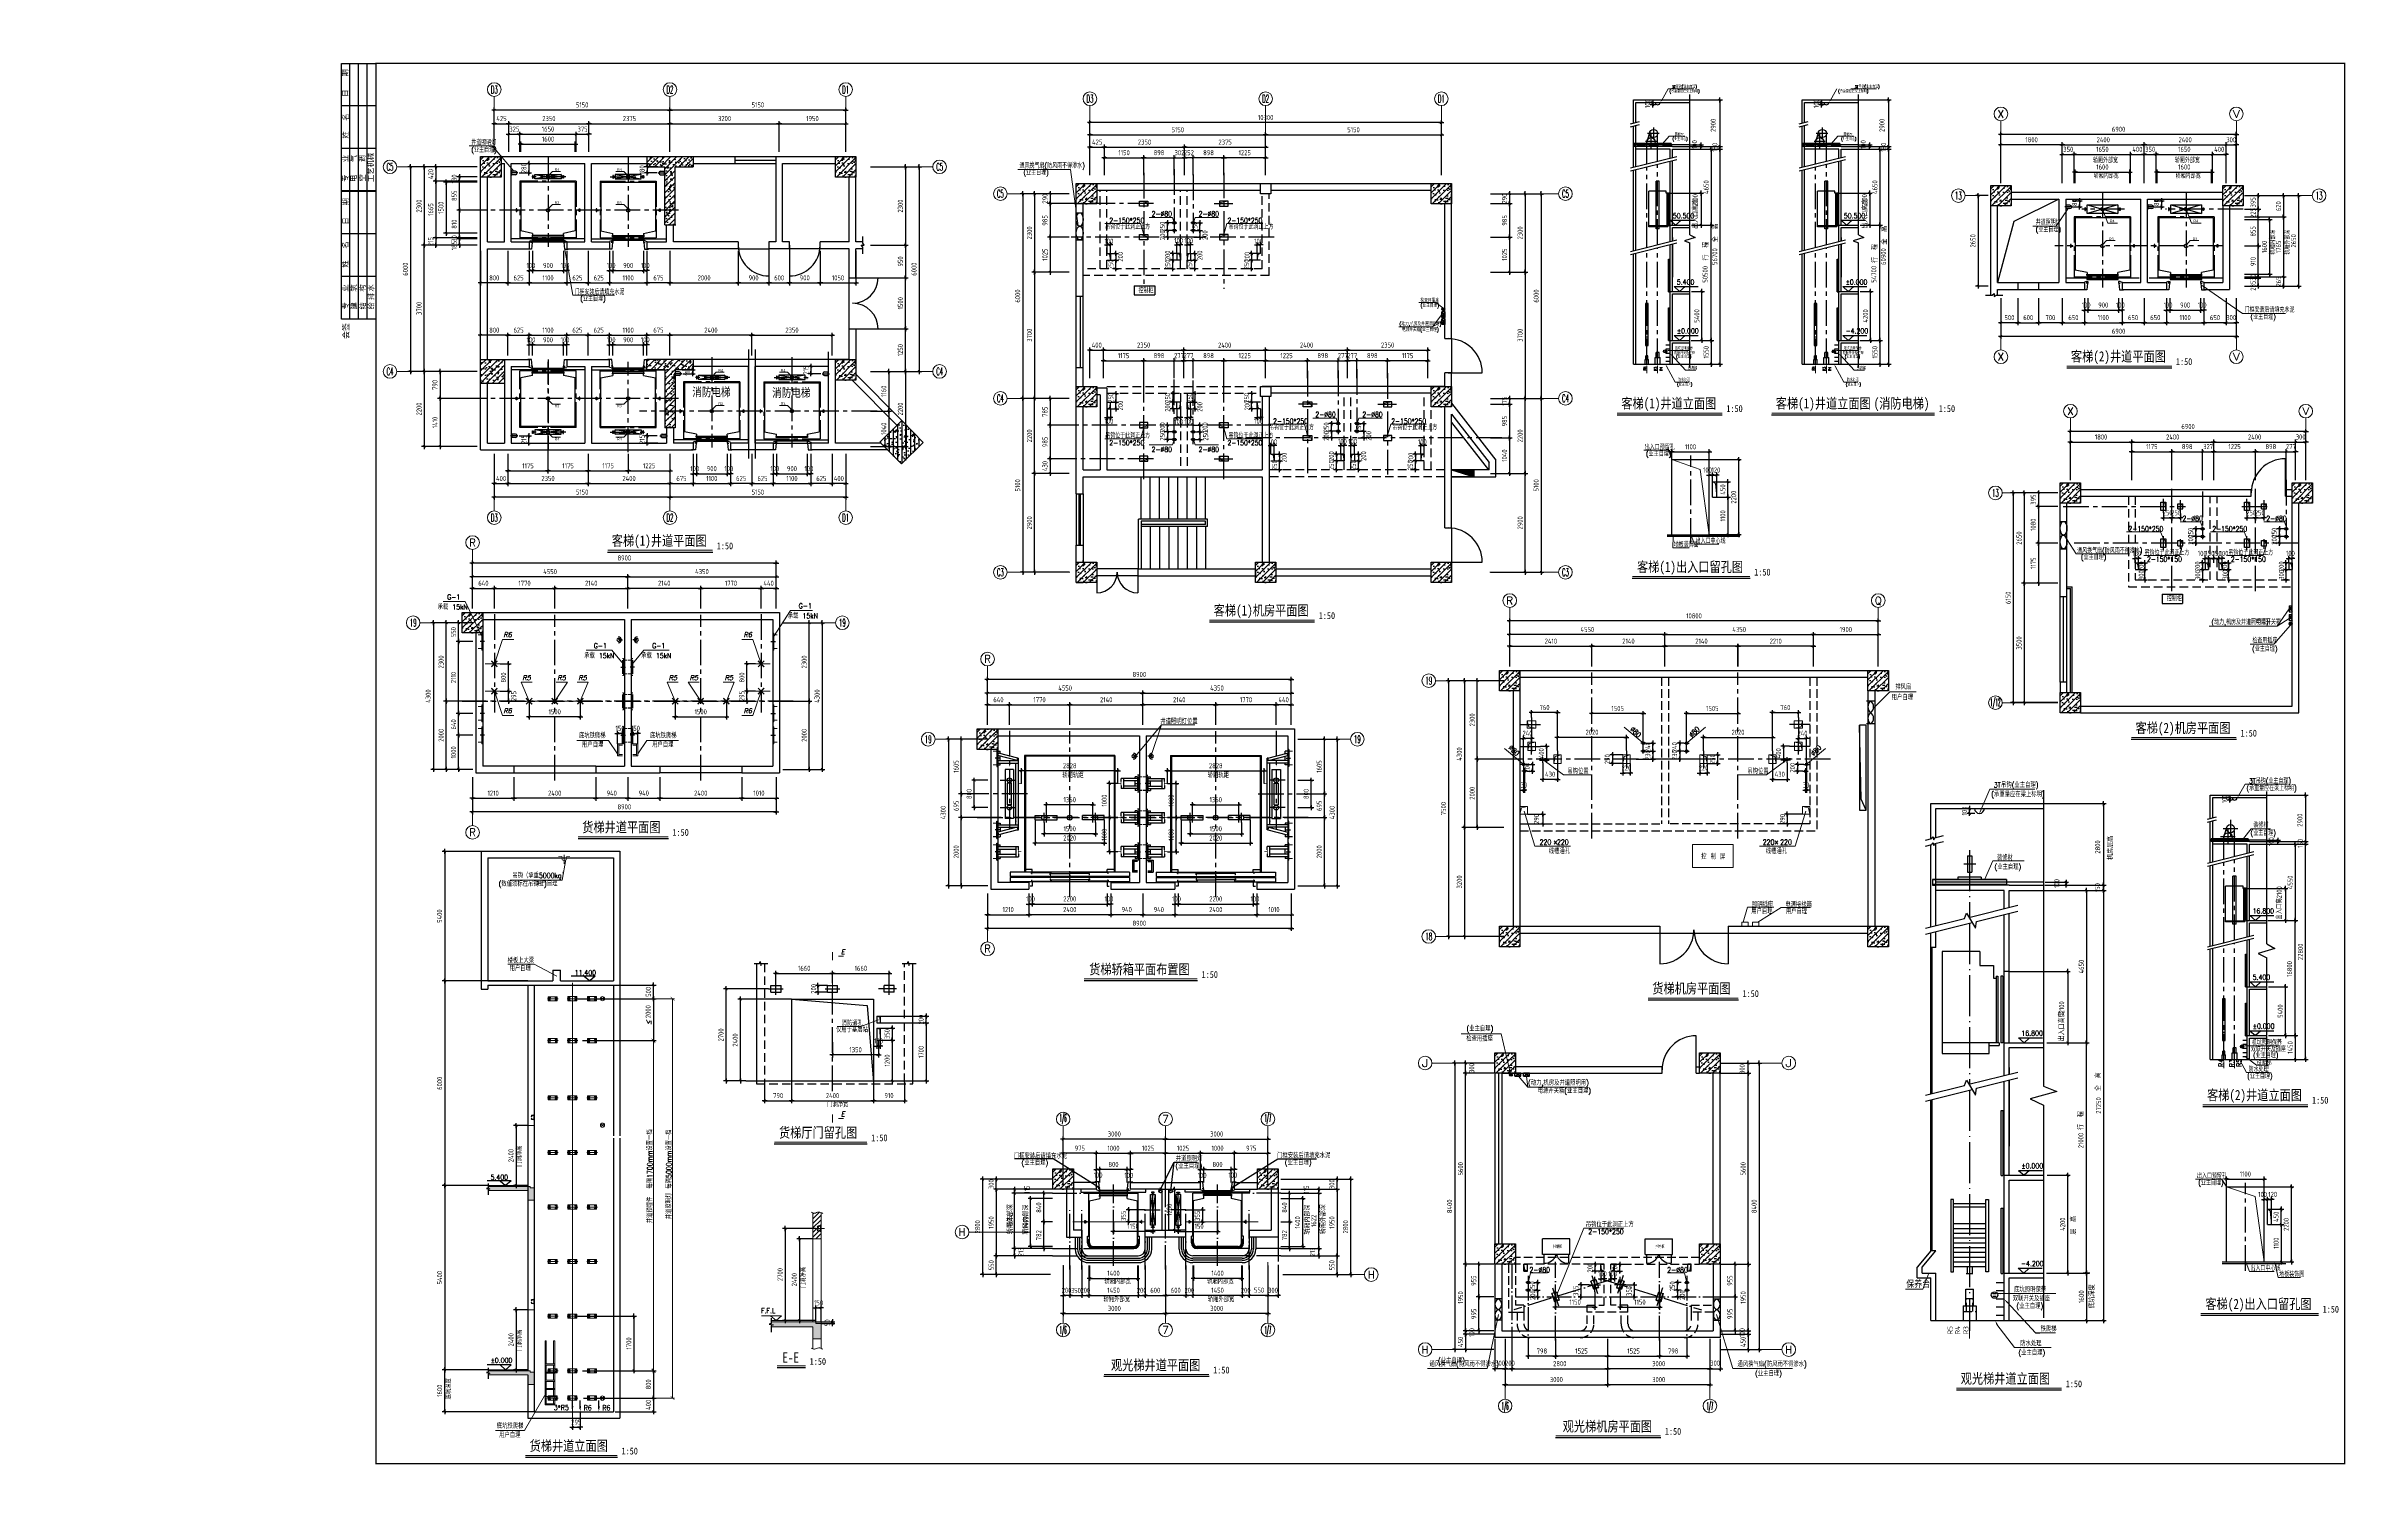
# Model space of a CAD drawing. Extents: x 185540 to 253404, y 138157 to 180211.
import ezdxf
from ezdxf.enums import TextEntityAlignment as Align

# ---------------------------------------------------------------- set-up
doc = ezdxf.new("R2010")
doc.units = 0
doc.header["$LTSCALE"] = 1000
doc.header["$MEASUREMENT"] = 0
for name, pattern in [('ACAD_ISO02W100', [15, 12, -3]), ('ACAD_ISO04W100', [30.5, 24, -3, 0.5, -3]), ('CENTER', [50.8, 31.75, -6.35, 6.35, -6.35]), ('CENTER2', [1.125, 0.75, -0.125, 0.125, -0.125]), ('CONTINOUS', [0]), ('DASH', [0.35, 0.25, -0.1]), ('HIDDEN', [0.375, 0.25, -0.125])]:
    doc.linetypes.add(name, pattern=pattern)
doc.layers.get('0').update_dxf_attribs({"linetype": 'CONTINUOUS'})
doc.layers.get('DEFPOINTS').update_dxf_attribs({"linetype": 'CONTINUOUS'})
for name, color, linetype in [('1', 8, 'CONTINUOUS'), ('2', 6, 'ACAD_ISO02W100'), ('COLUMN', 4, 'CONTINUOUS'), ('DIM', 4, 'CONTINUOUS'), ('HIDDEN', 2, 'HIDDEN'), ('LOUTI', 3, 'CONTINUOUS'), ('MAIN', 7, 'CONTINUOUS'), ('TC', 8, 'CONTINUOUS'), ('WALL', 1, 'CONTINUOUS'), ('WINDOW', 4, 'CONTINUOUS'), ('WINDOWS', 4, 'CONTINUOUS'), ('WZ', 1, 'CONTINUOUS'), ('XHS', 1, 'CONTINOUS'), ('阳台', 4, 'CONTINUOUS')]:
    doc.layers.add(name, color=color, linetype=linetype)
doc.layers.add('AXIS', color=3, linetype='CONTINUOUS', lineweight=9)
doc.styles.add('COMPLEX', font='COMPLEX.shx')
doc.styles.add('DIM_FONT', font='tssdeng.shx', dxfattribs={"width": 0.8, "bigfont": 'tssdchn.shx'})
doc.styles.add('H1', font='SimSun.ttf')
doc.styles.add('HZ', font='', dxfattribs={"width": 0.8})
doc.styles.add('ROMANS', font='romans', dxfattribs={"oblique": 12})
doc.styles.get("Standard").update_dxf_attribs({"font": 'txt.shx', "width": 0.8, "height": 260, "bigfont": 'china.shx'})
doc.styles.add('TSS', font='tssdeng.shx', dxfattribs={"width": 0.85, "bigfont": 'tssdchn.shx'})
doc.styles.get('HZ').set_extended_font_data('KaiTi_GB2312')
doc.dimstyles.new('DIMN-200', dxfattribs={"dimtxt": 300, "dimasz": 1, "dimexe": 250, "dimexo": 0, "dimgap": 150, "dimtad": 1, "dimdec": 0, "dimdsep": 46, "dimtxsty": 'DIM_FONT', "dimblk": '_DIMX', "dimcen": 2.5, "dimclrd": 256, "dimclre": 256, "dimclrt": 4, "dimadec": 0, "dimazin": 0, "dimtfac": 1, "dimtdec": 0, "dimtix": 1, "dimtmove": 2, "dimatfit": 3, "dimldrblk": '_DIMX', "dimfxl": 0, "dimtolj": 1, "dimtzin": 0, "dimarcsym": 0})
doc.dimstyles.new('NORMAL', dxfattribs={"dimtxt": 450, "dimasz": 1, "dimexe": 150, "dimexo": 0, "dimgap": 150, "dimtad": 1, "dimdec": 0, "dimzin": 0, "dimdsep": 46, "dimtxsty": 'DIM_FONT', "dimblk1": '1', "dimblk2": '1', "dimsah": 1, "dimcen": 0, "dimclrd": 4, "dimclre": 4, "dimclrt": 4, "dimadec": 0, "dimazin": 0, "dimtfac": 1, "dimtdec": 0, "dimtmove": 0, "dimatfit": 3, "dimldrblk": '1', "dimfxl": 0, "dimtolj": 1, "dimtzin": 0, "dimarcsym": 0})
doc.dimstyles.get("Standard").update_dxf_attribs({"dimtxt": 300, "dimasz": 1, "dimexe": 150, "dimexo": 0, "dimgap": 150, "dimtad": 1, "dimdec": 0, "dimzin": 0, "dimdsep": 46, "dimtxsty": 'Standard', "dimblk1": '_DIMX', "dimblk2": '_DIMX', "dimsah": 1, "dimcen": 200, "dimclrd": 256, "dimclre": 256, "dimclrt": 4, "dimadec": 0, "dimazin": 0, "dimtfac": 1, "dimtdec": 0, "dimtix": 1, "dimtmove": 2, "dimatfit": 3, "dimldrblk": '_DIMX', "dimfxl": 0, "dimtolj": 1, "dimtzin": 0, "dimarcsym": 0})
pattern_1 = [(50, (0, 0), (358.6301, -31.37607), [37.5, -412.5]), (355, (0, 0), (-69.37567, 376.09607), [30, -330]), (100.4514, (29.9, -2.6), (289.2547, 344.71977), [31.8701, -350.57106]), (46.1842, (0, 100), (533.6205, -82.7595), [56.25, -618.75]), (96.6356, (44.47, 93.1), (467.3314, 487.0589), [47.8051, -525.8565]), (351.1842, (0, 100), (467.331, 487.0593), [45, -495]), (21, (50, 75), (298.45353, -201.30945), [37.5, -412.5]), (326, (50, 75), (121.65767, 362.575), [30, -330]), (71.4514, (74.87, 58.22), (420.1113, 161.26525), [31.8701, -350.57106]), (37.5, (0, 0), (6.07993, 166.446927), [0, -326, 0, -335, 0, -331.25]), (7.5, (0, 0), (131.53477, 197.20586), [0, -191, 0, -318.5, 0, -126.25]), (327.5, (-111.5, 0), (266.91122, -11.277436), [0, -125, 0, -390, 0, -517.5]), (317.5, (-161.5, 0), (291.59308, 50.0525), [0, -162.5, 0, -259, 0, -367.5])]

# ---------------------------------------------------------------- blocks, each defined once
blk = doc.blocks.new('_DIMX')
blk.add_line((-150, 0), (150, 0))
at = {"const_width": 50}
blk.add_lwpolyline([(-70, -70), (70, 70)], dxfattribs=at)
blk = doc.blocks.new('*D87')
at = {"linetype": 'ByBlock'}
for p, q in [((305729, 126401), (304099, 126401)), ((304174, 122701), (304174, 126400)), ((305729, 122701), (304099, 122701))]:
    blk.add_line(p, q, dxfattribs=at)
at = {"layer": 'DEFPOINTS', "color": 0, "linetype": 'ByBlock'}
for p in [(304174, 126401), (305729, 126401), (305729, 122701)]:
    blk.add_point(p, dxfattribs=at)
at = {"linetype": 'ByBlock', "xscale": 0.5, "yscale": 0.5, "zscale": 0.5}
for p, rotation in [((304174, 126401), 90), ((304174, 122701), 270)]:
    blk.add_blockref('_DIMX', p, dxfattribs=dict(at, rotation=rotation))
at = {"color": 4, "linetype": 'ByBlock', "insert": (304024, 124551), "char_height": 150, "attachment_point": 5, "rotation": 90, "style": 'DIM_FONT'}
blk.add_mtext('\\A1;3700', dxfattribs=at)
blk = doc.blocks.new('*D77')
at = {"linetype": 'ByBlock'}
for p, q in [((321726, 128701), (319695, 128701)), ((319770, 128700), (319770, 122701)), ((321726, 122701), (319695, 122701))]:
    blk.add_line(p, q, dxfattribs=at)
at = {"layer": 'DEFPOINTS', "color": 0, "linetype": 'ByBlock'}
for p in [(321726, 128701), (319770, 122701), (321726, 122701)]:
    blk.add_point(p, dxfattribs=at)
at = {"linetype": 'ByBlock', "xscale": 0.5, "yscale": 0.5, "zscale": 0.5}
for p, rotation in [((319770, 128701), 90), ((319770, 122701), 270)]:
    blk.add_blockref('_DIMX', p, dxfattribs=dict(at, rotation=rotation))
at = {"color": 4, "linetype": 'ByBlock', "insert": (319620, 125701), "char_height": 150, "attachment_point": 5, "rotation": 90, "style": 'DIM_FONT'}
blk.add_mtext('\\A1;6000', dxfattribs=at)
blk = doc.blocks.new('*D83')
at = {"linetype": 'ByBlock'}
for p, q in [((323251, 123168), (323251, 123838)), ((323251, 123763), (324350, 123763)), ((324351, 123168), (324351, 123838))]:
    blk.add_line(p, q, dxfattribs=at)
at = {"layer": 'DEFPOINTS', "color": 0, "linetype": 'ByBlock'}
for p in [(324351, 123763), (323251, 123168), (324351, 123168)]:
    blk.add_point(p, dxfattribs=at)
at = {"linetype": 'ByBlock', "xscale": 0.5, "yscale": 0.5, "zscale": 0.5, "rotation": 180}
blk.add_blockref('_DIMX', (323251, 123763), dxfattribs=at)
at = {"linetype": 'ByBlock', "xscale": 0.5, "yscale": 0.5, "zscale": 0.5}
blk.add_blockref('_DIMX', (324351, 123763), dxfattribs=at)
at = {"color": 4, "linetype": 'ByBlock', "insert": (323801, 123913), "char_height": 150, "attachment_point": 5, "style": 'DIM_FONT'}
blk.add_mtext('\\A1;1100', dxfattribs=at)
blk = doc.blocks.new('*D84')
at = {"linetype": 'ByBlock'}
for p, q in [((322626, 123168), (322626, 123838)), ((322626, 123763), (323250, 123763)), ((323251, 123168), (323251, 123838))]:
    blk.add_line(p, q, dxfattribs=at)
at = {"layer": 'DEFPOINTS', "color": 0, "linetype": 'ByBlock'}
for p in [(323251, 123763), (322626, 123168), (323251, 123168)]:
    blk.add_point(p, dxfattribs=at)
at = {"linetype": 'ByBlock', "xscale": 0.5, "yscale": 0.5, "zscale": 0.5, "rotation": 180}
blk.add_blockref('_DIMX', (322626, 123763), dxfattribs=at)
at = {"linetype": 'ByBlock', "xscale": 0.5, "yscale": 0.5, "zscale": 0.5}
blk.add_blockref('_DIMX', (323251, 123763), dxfattribs=at)
at = {"color": 4, "linetype": 'ByBlock', "insert": (322938, 123913), "char_height": 150, "attachment_point": 5, "style": 'DIM_FONT'}
blk.add_mtext('\\A1;625', dxfattribs=at)
blk = doc.blocks.new('*D81')
at = {"linetype": 'ByBlock'}
for p, q in [((321826, 123168), (321826, 123838)), ((322625, 123763), (321826, 123763)), ((322626, 123168), (322626, 123838))]:
    blk.add_line(p, q, dxfattribs=at)
at = {"layer": 'DEFPOINTS', "color": 0, "linetype": 'ByBlock'}
for p in [(321826, 123763), (321826, 123168), (322626, 123168)]:
    blk.add_point(p, dxfattribs=at)
at = {"linetype": 'ByBlock', "xscale": 0.5, "yscale": 0.5, "zscale": 0.5, "rotation": 180}
blk.add_blockref('_DIMX', (321826, 123763), dxfattribs=at)
at = {"linetype": 'ByBlock', "xscale": 0.5, "yscale": 0.5, "zscale": 0.5}
blk.add_blockref('_DIMX', (322626, 123763), dxfattribs=at)
at = {"color": 4, "linetype": 'ByBlock', "insert": (322226, 123913), "char_height": 150, "attachment_point": 5, "style": 'DIM_FONT'}
blk.add_mtext('\\A1;800', dxfattribs=at)
blk = doc.blocks.new('*D69')
at = {"linetype": 'ByBlock'}
for p, q in [((324976, 123168), (324976, 123838)), ((324976, 123763), (325600, 123763)), ((325601, 123168), (325601, 123838))]:
    blk.add_line(p, q, dxfattribs=at)
at = {"layer": 'DEFPOINTS', "color": 0, "linetype": 'ByBlock'}
for p in [(325601, 123763), (324976, 123168), (325601, 123168)]:
    blk.add_point(p, dxfattribs=at)
at = {"linetype": 'ByBlock', "xscale": 0.5, "yscale": 0.5, "zscale": 0.5, "rotation": 180}
blk.add_blockref('_DIMX', (324976, 123763), dxfattribs=at)
at = {"linetype": 'ByBlock', "xscale": 0.5, "yscale": 0.5, "zscale": 0.5}
blk.add_blockref('_DIMX', (325601, 123763), dxfattribs=at)
at = {"color": 4, "linetype": 'ByBlock', "insert": (325288, 123913), "char_height": 150, "attachment_point": 5, "style": 'DIM_FONT'}
blk.add_mtext('\\A1;625', dxfattribs=at)
blk = doc.blocks.new('*D70')
at = {"linetype": 'ByBlock'}
for p, q in [((325601, 123168), (325601, 123838)), ((325601, 123763), (326700, 123763)), ((326701, 123168), (326701, 123838))]:
    blk.add_line(p, q, dxfattribs=at)
at = {"layer": 'DEFPOINTS', "color": 0, "linetype": 'ByBlock'}
for p in [(326701, 123763), (325601, 123168), (326701, 123168)]:
    blk.add_point(p, dxfattribs=at)
at = {"linetype": 'ByBlock', "xscale": 0.5, "yscale": 0.5, "zscale": 0.5, "rotation": 180}
blk.add_blockref('_DIMX', (325601, 123763), dxfattribs=at)
at = {"linetype": 'ByBlock', "xscale": 0.5, "yscale": 0.5, "zscale": 0.5}
blk.add_blockref('_DIMX', (326701, 123763), dxfattribs=at)
at = {"color": 4, "linetype": 'ByBlock', "insert": (326151, 123913), "char_height": 150, "attachment_point": 5, "style": 'DIM_FONT'}
blk.add_mtext('\\A1;1100', dxfattribs=at)
blk = doc.blocks.new('*D67')
at = {"linetype": 'ByBlock'}
for p, q in [((327376, 123168), (327376, 123838)), ((329775, 123763), (327376, 123763)), ((329776, 123168), (329776, 123838))]:
    blk.add_line(p, q, dxfattribs=at)
at = {"layer": 'DEFPOINTS', "color": 0, "linetype": 'ByBlock'}
for p in [(327376, 123763), (327376, 123168), (329776, 123168)]:
    blk.add_point(p, dxfattribs=at)
at = {"linetype": 'ByBlock', "xscale": 0.5, "yscale": 0.5, "zscale": 0.5, "rotation": 180}
blk.add_blockref('_DIMX', (327376, 123763), dxfattribs=at)
at = {"linetype": 'ByBlock', "xscale": 0.5, "yscale": 0.5, "zscale": 0.5}
blk.add_blockref('_DIMX', (329776, 123763), dxfattribs=at)
at = {"color": 4, "linetype": 'ByBlock', "insert": (328576, 123913), "char_height": 150, "attachment_point": 5, "style": 'DIM_FONT'}
blk.add_mtext('\\A1;2400', dxfattribs=at)
blk = doc.blocks.new('*D65')
at = {"linetype": 'ByBlock'}
for p, q in [((326701, 123168), (326701, 123838)), ((327375, 123763), (326701, 123763)), ((327376, 123168), (327376, 123838))]:
    blk.add_line(p, q, dxfattribs=at)
at = {"layer": 'DEFPOINTS', "color": 0, "linetype": 'ByBlock'}
for p in [(326701, 123763), (326701, 123168), (327376, 123168)]:
    blk.add_point(p, dxfattribs=at)
at = {"linetype": 'ByBlock', "xscale": 0.5, "yscale": 0.5, "zscale": 0.5, "rotation": 180}
blk.add_blockref('_DIMX', (326701, 123763), dxfattribs=at)
at = {"linetype": 'ByBlock', "xscale": 0.5, "yscale": 0.5, "zscale": 0.5}
blk.add_blockref('_DIMX', (327376, 123763), dxfattribs=at)
at = {"color": 4, "linetype": 'ByBlock', "insert": (327038, 123913), "char_height": 150, "attachment_point": 5, "style": 'DIM_FONT'}
blk.add_mtext('\\A1;675', dxfattribs=at)
blk = doc.blocks.new('*D57')
at = {"linetype": 'ByBlock'}
for p, q in [((317257, 123951), (318357, 123951)), ((318282, 122701), (318282, 123950)), ((317257, 122701), (318357, 122701))]:
    blk.add_line(p, q, dxfattribs=at)
at = {"layer": 'DEFPOINTS', "color": 0, "linetype": 'ByBlock'}
for p in [(317257, 123951), (318282, 123951), (317257, 122701)]:
    blk.add_point(p, dxfattribs=at)
at = {"linetype": 'ByBlock', "xscale": 0.5, "yscale": 0.5, "zscale": 0.5}
for p, rotation in [((318282, 123951), 90), ((318282, 122701), 270)]:
    blk.add_blockref('_DIMX', p, dxfattribs=dict(at, rotation=rotation))
at = {"color": 4, "linetype": 'ByBlock', "insert": (318132, 123326), "char_height": 150, "attachment_point": 5, "rotation": 90, "style": 'DIM_FONT'}
blk.add_mtext('\\A1;1250', dxfattribs=at)
blk = doc.blocks.new('*D45')
at = {"linetype": 'ByBlock'}
for p, q in [((317257, 128701), (318757, 128701)), ((318682, 128700), (318682, 122701)), ((317257, 122701), (318757, 122701))]:
    blk.add_line(p, q, dxfattribs=at)
at = {"layer": 'DEFPOINTS', "color": 0, "linetype": 'ByBlock'}
for p in [(317257, 128701), (317257, 122701), (318682, 122701)]:
    blk.add_point(p, dxfattribs=at)
at = {"linetype": 'ByBlock', "xscale": 0.5, "yscale": 0.5, "zscale": 0.5}
for p, rotation in [((318682, 128701), 90), ((318682, 122701), 270)]:
    blk.add_blockref('_DIMX', p, dxfattribs=dict(at, rotation=rotation))
at = {"color": 4, "linetype": 'ByBlock', "insert": (318532, 125701), "char_height": 150, "attachment_point": 5, "rotation": 90, "style": 'DIM_FONT'}
blk.add_mtext('\\A1;6000', dxfattribs=at)
blk = doc.blocks.new('*D49')
at = {"linetype": 'ByBlock'}
for p, q in [((329776, 123168), (329776, 123838)), ((329776, 123763), (332125, 123763)), ((332126, 123168), (332126, 123838))]:
    blk.add_line(p, q, dxfattribs=at)
at = {"layer": 'DEFPOINTS', "color": 0, "linetype": 'ByBlock'}
for p in [(332126, 123763), (329776, 123168), (332126, 123168)]:
    blk.add_point(p, dxfattribs=at)
at = {"linetype": 'ByBlock', "xscale": 0.5, "yscale": 0.5, "zscale": 0.5, "rotation": 180}
blk.add_blockref('_DIMX', (329776, 123763), dxfattribs=at)
at = {"linetype": 'ByBlock', "xscale": 0.5, "yscale": 0.5, "zscale": 0.5}
blk.add_blockref('_DIMX', (332126, 123763), dxfattribs=at)
at = {"color": 4, "linetype": 'ByBlock', "insert": (330951, 123913), "char_height": 150, "attachment_point": 5, "style": 'DIM_FONT'}
blk.add_mtext('\\A1;2350', dxfattribs=at)
blk = doc.blocks.new('*D39')
at = {"linetype": 'ByBlock'}
for p, q in [((324351, 123168), (324351, 123838)), ((324975, 123763), (324351, 123763)), ((324976, 123168), (324976, 123838))]:
    blk.add_line(p, q, dxfattribs=at)
at = {"layer": 'DEFPOINTS', "color": 0, "linetype": 'ByBlock'}
for p in [(324351, 123763), (324351, 123168), (324976, 123168)]:
    blk.add_point(p, dxfattribs=at)
at = {"linetype": 'ByBlock', "xscale": 0.5, "yscale": 0.5, "zscale": 0.5, "rotation": 180}
blk.add_blockref('_DIMX', (324351, 123763), dxfattribs=at)
at = {"linetype": 'ByBlock', "xscale": 0.5, "yscale": 0.5, "zscale": 0.5}
blk.add_blockref('_DIMX', (324976, 123763), dxfattribs=at)
at = {"color": 4, "linetype": 'ByBlock', "insert": (324663, 123913), "char_height": 150, "attachment_point": 5, "style": 'DIM_FONT'}
blk.add_mtext('\\A1;625', dxfattribs=at)
blk = doc.blocks.new('*D20')
at = {"linetype": 'ByBlock'}
for p, q in [((220526, 126448), (220526, 125750)), ((221466, 126448), (221466, 125750)), ((221466, 125825), (220527, 125825))]:
    blk.add_line(p, q, dxfattribs=at)
at = {"layer": 'DEFPOINTS', "color": 0, "linetype": 'ByBlock'}
for p in [(220526, 126448), (221466, 126448), (220526, 125825)]:
    blk.add_point(p, dxfattribs=at)
at = {"linetype": 'ByBlock', "xscale": 0.5, "yscale": 0.5, "zscale": 0.5, "rotation": 180}
blk.add_blockref('_DIMX', (220526, 125825), dxfattribs=at)
at = {"linetype": 'ByBlock', "xscale": 0.5, "yscale": 0.5, "zscale": 0.5}
blk.add_blockref('_DIMX', (221466, 125825), dxfattribs=at)
at = {"color": 4, "linetype": 'ByBlock', "insert": (220996, 125975), "char_height": 150, "attachment_point": 5, "style": 'DIM_FONT'}
blk.add_mtext('\\A1;940', dxfattribs=at)
blk = doc.blocks.new('*D15')
at = {"linetype": 'ByBlock'}
for p, q in [((216916, 126448), (216916, 125350)), ((225816, 126448), (225816, 125350)), ((225816, 125425), (216917, 125425))]:
    blk.add_line(p, q, dxfattribs=at)
at = {"layer": 'DEFPOINTS', "color": 0, "linetype": 'ByBlock'}
for p in [(216916, 126448), (225816, 126448), (216916, 125425)]:
    blk.add_point(p, dxfattribs=at)
at = {"linetype": 'ByBlock', "xscale": 0.5, "yscale": 0.5, "zscale": 0.5, "rotation": 180}
blk.add_blockref('_DIMX', (216916, 125425), dxfattribs=at)
at = {"linetype": 'ByBlock', "xscale": 0.5, "yscale": 0.5, "zscale": 0.5}
blk.add_blockref('_DIMX', (225816, 125425), dxfattribs=at)
at = {"color": 4, "linetype": 'ByBlock', "insert": (221366, 125575), "char_height": 150, "attachment_point": 5, "style": 'DIM_FONT'}
blk.add_mtext('\\A1;8900', dxfattribs=at)
blk = doc.blocks.new('*D14')
at = {"linetype": 'ByBlock'}
for p, q in [((216916, 131391), (216916, 132795)), ((225816, 132720), (216917, 132720)), ((225816, 131391), (225816, 132795))]:
    blk.add_line(p, q, dxfattribs=at)
at = {"layer": 'DEFPOINTS', "color": 0, "linetype": 'ByBlock'}
for p in [(216916, 132720), (216916, 131391), (225816, 131391)]:
    blk.add_point(p, dxfattribs=at)
at = {"linetype": 'ByBlock', "xscale": 0.5, "yscale": 0.5, "zscale": 0.5, "rotation": 180}
blk.add_blockref('_DIMX', (216916, 132720), dxfattribs=at)
at = {"linetype": 'ByBlock', "xscale": 0.5, "yscale": 0.5, "zscale": 0.5}
blk.add_blockref('_DIMX', (225816, 132720), dxfattribs=at)
at = {"color": 4, "linetype": 'ByBlock', "insert": (221366, 132870), "char_height": 150, "attachment_point": 5, "style": 'DIM_FONT'}
blk.add_mtext('\\A1;8900', dxfattribs=at)
blk = doc.blocks.new('*D12')
at = {"linetype": 'ByBlock'}
for p, q in [((216916, 131391), (216916, 132395)), ((221466, 131391), (221466, 132395)), ((221466, 132320), (216917, 132320))]:
    blk.add_line(p, q, dxfattribs=at)
at = {"layer": 'DEFPOINTS', "color": 0, "linetype": 'ByBlock'}
for p in [(216916, 132320), (216916, 131391), (221466, 131391)]:
    blk.add_point(p, dxfattribs=at)
at = {"linetype": 'ByBlock', "xscale": 0.5, "yscale": 0.5, "zscale": 0.5, "rotation": 180}
blk.add_blockref('_DIMX', (216916, 132320), dxfattribs=at)
at = {"linetype": 'ByBlock', "xscale": 0.5, "yscale": 0.5, "zscale": 0.5}
blk.add_blockref('_DIMX', (221466, 132320), dxfattribs=at)
at = {"color": 4, "linetype": 'ByBlock', "insert": (219191, 132470), "char_height": 150, "attachment_point": 5, "style": 'DIM_FONT'}
blk.add_mtext('\\A1;4550', dxfattribs=at)
blk = doc.blocks.new('*D18')
at = {"linetype": 'ByBlock'}
for p, q in [((224806, 126448), (224806, 125750)), ((225816, 126448), (225816, 125750)), ((224807, 125825), (225816, 125825))]:
    blk.add_line(p, q, dxfattribs=at)
at = {"layer": 'DEFPOINTS', "color": 0, "linetype": 'ByBlock'}
for p in [(224806, 126448), (225816, 126448), (225816, 125825)]:
    blk.add_point(p, dxfattribs=at)
at = {"linetype": 'ByBlock', "xscale": 0.5, "yscale": 0.5, "zscale": 0.5, "rotation": 180}
blk.add_blockref('_DIMX', (224806, 125825), dxfattribs=at)
at = {"linetype": 'ByBlock', "xscale": 0.5, "yscale": 0.5, "zscale": 0.5}
blk.add_blockref('_DIMX', (225816, 125825), dxfattribs=at)
at = {"color": 4, "linetype": 'ByBlock', "insert": (225311, 125975), "char_height": 150, "attachment_point": 5, "style": 'DIM_FONT'}
blk.add_mtext('\\A1;1010', dxfattribs=at)
blk = doc.blocks.new('*D21')
at = {"linetype": 'ByBlock'}
for p, q in [((221466, 126448), (221466, 125750)), ((222406, 126448), (222406, 125750)), ((221467, 125825), (222406, 125825))]:
    blk.add_line(p, q, dxfattribs=at)
at = {"layer": 'DEFPOINTS', "color": 0, "linetype": 'ByBlock'}
for p in [(221466, 126448), (222406, 126448), (222406, 125825)]:
    blk.add_point(p, dxfattribs=at)
at = {"linetype": 'ByBlock', "xscale": 0.5, "yscale": 0.5, "zscale": 0.5, "rotation": 180}
blk.add_blockref('_DIMX', (221466, 125825), dxfattribs=at)
at = {"linetype": 'ByBlock', "xscale": 0.5, "yscale": 0.5, "zscale": 0.5}
blk.add_blockref('_DIMX', (222406, 125825), dxfattribs=at)
at = {"color": 4, "linetype": 'ByBlock', "insert": (221936, 125975), "char_height": 150, "attachment_point": 5, "style": 'DIM_FONT'}
blk.add_mtext('\\A1;940', dxfattribs=at)
blk = doc.blocks.new('*D16')
at = {"linetype": 'ByBlock'}
for p, q in [((222406, 126448), (222406, 125750)), ((224806, 126448), (224806, 125750)), ((222407, 125825), (224806, 125825))]:
    blk.add_line(p, q, dxfattribs=at)
at = {"layer": 'DEFPOINTS', "color": 0, "linetype": 'ByBlock'}
for p in [(222406, 126448), (224806, 126448), (224806, 125825)]:
    blk.add_point(p, dxfattribs=at)
at = {"linetype": 'ByBlock', "xscale": 0.5, "yscale": 0.5, "zscale": 0.5, "rotation": 180}
blk.add_blockref('_DIMX', (222406, 125825), dxfattribs=at)
at = {"linetype": 'ByBlock', "xscale": 0.5, "yscale": 0.5, "zscale": 0.5}
blk.add_blockref('_DIMX', (224806, 125825), dxfattribs=at)
at = {"color": 4, "linetype": 'ByBlock', "insert": (223606, 125975), "char_height": 150, "attachment_point": 5, "style": 'DIM_FONT'}
blk.add_mtext('\\A1;2400', dxfattribs=at)
blk = doc.blocks.new('*D17')
at = {"linetype": 'ByBlock'}
for p, q in [((221466, 131391), (221466, 132395)), ((225816, 131391), (225816, 132395)), ((221467, 132320), (225816, 132320))]:
    blk.add_line(p, q, dxfattribs=at)
at = {"layer": 'DEFPOINTS', "color": 0, "linetype": 'ByBlock'}
for p in [(225816, 132320), (221466, 131391), (225816, 131391)]:
    blk.add_point(p, dxfattribs=at)
at = {"linetype": 'ByBlock', "xscale": 0.5, "yscale": 0.5, "zscale": 0.5, "rotation": 180}
blk.add_blockref('_DIMX', (221466, 132320), dxfattribs=at)
at = {"linetype": 'ByBlock', "xscale": 0.5, "yscale": 0.5, "zscale": 0.5}
blk.add_blockref('_DIMX', (225816, 132320), dxfattribs=at)
at = {"color": 4, "linetype": 'ByBlock', "insert": (223641, 132470), "char_height": 150, "attachment_point": 5, "style": 'DIM_FONT'}
blk.add_mtext('\\A1;4350', dxfattribs=at)
blk = doc.blocks.new('*D19')
at = {"linetype": 'ByBlock'}
for p, q in [((218126, 126448), (218126, 125750)), ((220526, 126448), (220526, 125750)), ((220526, 125825), (218127, 125825))]:
    blk.add_line(p, q, dxfattribs=at)
at = {"layer": 'DEFPOINTS', "color": 0, "linetype": 'ByBlock'}
for p in [(218126, 126448), (220526, 126448), (218126, 125825)]:
    blk.add_point(p, dxfattribs=at)
at = {"linetype": 'ByBlock', "xscale": 0.5, "yscale": 0.5, "zscale": 0.5, "rotation": 180}
blk.add_blockref('_DIMX', (218126, 125825), dxfattribs=at)
at = {"linetype": 'ByBlock', "xscale": 0.5, "yscale": 0.5, "zscale": 0.5}
blk.add_blockref('_DIMX', (220526, 125825), dxfattribs=at)
at = {"color": 4, "linetype": 'ByBlock', "insert": (219326, 125975), "char_height": 150, "attachment_point": 5, "style": 'DIM_FONT'}
blk.add_mtext('\\A1;2400', dxfattribs=at)
blk = doc.blocks.new('*D13')
at = {"linetype": 'ByBlock'}
for p, q in [((216916, 126448), (216916, 125750)), ((218126, 126448), (218126, 125750)), ((216917, 125825), (218126, 125825))]:
    blk.add_line(p, q, dxfattribs=at)
at = {"layer": 'DEFPOINTS', "color": 0, "linetype": 'ByBlock'}
for p in [(216916, 126448), (218126, 126448), (218126, 125825)]:
    blk.add_point(p, dxfattribs=at)
at = {"linetype": 'ByBlock', "xscale": 0.5, "yscale": 0.5, "zscale": 0.5, "rotation": 180}
blk.add_blockref('_DIMX', (216916, 125825), dxfattribs=at)
at = {"linetype": 'ByBlock', "xscale": 0.5, "yscale": 0.5, "zscale": 0.5}
blk.add_blockref('_DIMX', (218126, 125825), dxfattribs=at)
at = {"color": 4, "linetype": 'ByBlock', "insert": (217521, 125975), "char_height": 150, "attachment_point": 5, "style": 'DIM_FONT'}
blk.add_mtext('\\A1;1210', dxfattribs=at)
blk = doc.blocks.new('*D22')
at = {"linetype": 'ByBlock'}
for p, q in [((269111, 133763), (269111, 135264)), ((276011, 135189), (269112, 135189)), ((276011, 133763), (276011, 135264))]:
    blk.add_line(p, q, dxfattribs=at)
at = {"layer": 'DEFPOINTS', "color": 0, "linetype": 'ByBlock'}
for p in [(269111, 135189), (269111, 133763), (276011, 133763)]:
    blk.add_point(p, dxfattribs=at)
at = {"linetype": 'ByBlock', "xscale": 0.5, "yscale": 0.5, "zscale": 0.5, "rotation": 180}
blk.add_blockref('_DIMX', (269111, 135189), dxfattribs=at)
at = {"linetype": 'ByBlock', "xscale": 0.5, "yscale": 0.5, "zscale": 0.5}
blk.add_blockref('_DIMX', (276011, 135189), dxfattribs=at)
at = {"color": 4, "linetype": 'ByBlock', "insert": (272561, 135339), "char_height": 150, "attachment_point": 5, "style": 'DIM_FONT'}
blk.add_mtext('\\A1;6900', dxfattribs=at)
blk = doc.blocks.new('*D37')
at = {"linetype": 'ByBlock'}
for p, q in [((270911, 133763), (270911, 134957)), ((270912, 134882), (273311, 134882)), ((273311, 133763), (273311, 134957))]:
    blk.add_line(p, q, dxfattribs=at)
at = {"layer": 'DEFPOINTS', "color": 0, "linetype": 'ByBlock'}
for p in [(273311, 134882), (270911, 133763), (273311, 133763)]:
    blk.add_point(p, dxfattribs=at)
at = {"linetype": 'ByBlock', "xscale": 0.5, "yscale": 0.5, "zscale": 0.5, "rotation": 180}
blk.add_blockref('_DIMX', (270911, 134882), dxfattribs=at)
at = {"linetype": 'ByBlock', "xscale": 0.5, "yscale": 0.5, "zscale": 0.5}
blk.add_blockref('_DIMX', (273311, 134882), dxfattribs=at)
at = {"color": 4, "linetype": 'ByBlock', "insert": (272111, 135032), "char_height": 150, "attachment_point": 5, "style": 'DIM_FONT'}
blk.add_mtext('\\A1;2400', dxfattribs=at)
blk = doc.blocks.new('*D23')
at = {"linetype": 'ByBlock'}
for p, q in [((269111, 130388), (269111, 129193)), ((276011, 130388), (276011, 129193)), ((276011, 129268), (269112, 129268))]:
    blk.add_line(p, q, dxfattribs=at)
at = {"layer": 'DEFPOINTS', "color": 0, "linetype": 'ByBlock'}
for p in [(269111, 130388), (276011, 130388), (269111, 129268)]:
    blk.add_point(p, dxfattribs=at)
at = {"linetype": 'ByBlock', "xscale": 0.5, "yscale": 0.5, "zscale": 0.5, "rotation": 180}
blk.add_blockref('_DIMX', (269111, 129268), dxfattribs=at)
at = {"linetype": 'ByBlock', "xscale": 0.5, "yscale": 0.5, "zscale": 0.5}
blk.add_blockref('_DIMX', (276011, 129268), dxfattribs=at)
at = {"color": 4, "linetype": 'ByBlock', "insert": (272561, 129418), "char_height": 150, "attachment_point": 5, "style": 'DIM_FONT'}
blk.add_mtext('\\A1;6900', dxfattribs=at)
blk = doc.blocks.new('*D32')
at = {"linetype": 'ByBlock'}
for p, q in [((272661, 130388), (272661, 129593)), ((273311, 130388), (273311, 129593)), ((273311, 129668), (272662, 129668))]:
    blk.add_line(p, q, dxfattribs=at)
at = {"layer": 'DEFPOINTS', "color": 0, "linetype": 'ByBlock'}
for p in [(272661, 130388), (273311, 130388), (272661, 129668)]:
    blk.add_point(p, dxfattribs=at)
at = {"linetype": 'ByBlock', "xscale": 0.5, "yscale": 0.5, "zscale": 0.5, "rotation": 180}
blk.add_blockref('_DIMX', (272661, 129668), dxfattribs=at)
at = {"linetype": 'ByBlock', "xscale": 0.5, "yscale": 0.5, "zscale": 0.5}
blk.add_blockref('_DIMX', (273311, 129668), dxfattribs=at)
at = {"color": 4, "linetype": 'ByBlock', "insert": (272986, 129818), "char_height": 150, "attachment_point": 5, "style": 'DIM_FONT'}
blk.add_mtext('\\A1;650', dxfattribs=at)
blk = doc.blocks.new('*D62')
at = {"linetype": 'ByBlock'}
for p, q in [((328051, 120283), (328051, 119340)), ((329151, 120283), (329151, 119340)), ((328051, 119415), (329150, 119415))]:
    blk.add_line(p, q, dxfattribs=at)
at = {"layer": 'DEFPOINTS', "color": 0, "linetype": 'ByBlock'}
for p in [(328051, 120283), (329151, 120283), (329151, 119415)]:
    blk.add_point(p, dxfattribs=at)
at = {"linetype": 'ByBlock', "xscale": 0.5, "yscale": 0.5, "zscale": 0.5, "rotation": 180}
blk.add_blockref('_DIMX', (328051, 119415), dxfattribs=at)
at = {"linetype": 'ByBlock', "xscale": 0.5, "yscale": 0.5, "zscale": 0.5}
blk.add_blockref('_DIMX', (329151, 119415), dxfattribs=at)
at = {"color": 4, "linetype": 'ByBlock', "insert": (328601, 119565), "char_height": 150, "attachment_point": 5, "style": 'DIM_FONT'}
blk.add_mtext('\\A1;1100', dxfattribs=at)
blk = doc.blocks.new('*D50')
at = {"linetype": 'ByBlock'}
for p, q in [((327376, 120283), (327376, 118940)), ((332526, 120283), (332526, 118940)), ((332525, 119015), (327376, 119015))]:
    blk.add_line(p, q, dxfattribs=at)
at = {"layer": 'DEFPOINTS', "color": 0, "linetype": 'ByBlock'}
for p in [(327376, 120283), (332526, 120283), (327376, 119015)]:
    blk.add_point(p, dxfattribs=at)
at = {"linetype": 'ByBlock', "xscale": 0.5, "yscale": 0.5, "zscale": 0.5, "rotation": 180}
blk.add_blockref('_DIMX', (327376, 119015), dxfattribs=at)
at = {"linetype": 'ByBlock', "xscale": 0.5, "yscale": 0.5, "zscale": 0.5}
blk.add_blockref('_DIMX', (332526, 119015), dxfattribs=at)
at = {"color": 4, "linetype": 'ByBlock', "insert": (329951, 119165), "char_height": 150, "attachment_point": 5, "style": 'DIM_FONT'}
blk.add_mtext('\\A1;5150', dxfattribs=at)
blk = doc.blocks.new('*D24')
at = {"linetype": 'ByBlock'}
for p, q in [((273961, 130388), (273961, 129593)), ((275061, 130388), (275061, 129593)), ((273962, 129668), (275061, 129668))]:
    blk.add_line(p, q, dxfattribs=at)
at = {"layer": 'DEFPOINTS', "color": 0, "linetype": 'ByBlock'}
for p in [(273961, 130388), (275061, 130388), (275061, 129668)]:
    blk.add_point(p, dxfattribs=at)
at = {"linetype": 'ByBlock', "xscale": 0.5, "yscale": 0.5, "zscale": 0.5, "rotation": 180}
blk.add_blockref('_DIMX', (273961, 129668), dxfattribs=at)
at = {"linetype": 'ByBlock', "xscale": 0.5, "yscale": 0.5, "zscale": 0.5}
blk.add_blockref('_DIMX', (275061, 129668), dxfattribs=at)
at = {"color": 4, "linetype": 'ByBlock', "insert": (274511, 129818), "char_height": 150, "attachment_point": 5, "style": 'DIM_FONT'}
blk.add_mtext('\\A1;1100', dxfattribs=at)
blk = doc.blocks.new('*D27')
at = {"linetype": 'ByBlock'}
for p, q in [((275711, 130388), (275711, 129593)), ((276011, 130388), (276011, 129593)), ((275711, 129668), (275710, 129668)), ((275711, 129668), (276011, 129668)), ((276012, 129668), (276012, 129668))]:
    blk.add_line(p, q, dxfattribs=at)
at = {"layer": 'DEFPOINTS', "color": 0, "linetype": 'ByBlock'}
for p in [(275711, 130388), (276011, 130388), (276011, 129668)]:
    blk.add_point(p, dxfattribs=at)
at = {"linetype": 'ByBlock', "xscale": 0.5, "yscale": 0.5, "zscale": 0.5}
blk.add_blockref('_DIMX', (275711, 129668), dxfattribs=at)
at = {"linetype": 'ByBlock', "xscale": 0.5, "yscale": 0.5, "zscale": 0.5, "rotation": 180}
blk.add_blockref('_DIMX', (276011, 129668), dxfattribs=at)
at = {"color": 4, "linetype": 'ByBlock', "insert": (275861, 129818), "char_height": 150, "attachment_point": 5, "style": 'DIM_FONT'}
blk.add_mtext('\\A1;300', dxfattribs=at)
blk = doc.blocks.new('*D28')
at = {"linetype": 'ByBlock'}
for p, q in [((275061, 130388), (275061, 129593)), ((275711, 130388), (275711, 129593)), ((275711, 129668), (275062, 129668))]:
    blk.add_line(p, q, dxfattribs=at)
at = {"layer": 'DEFPOINTS', "color": 0, "linetype": 'ByBlock'}
for p in [(275061, 130388), (275711, 130388), (275061, 129668)]:
    blk.add_point(p, dxfattribs=at)
at = {"linetype": 'ByBlock', "xscale": 0.5, "yscale": 0.5, "zscale": 0.5, "rotation": 180}
blk.add_blockref('_DIMX', (275061, 129668), dxfattribs=at)
at = {"linetype": 'ByBlock', "xscale": 0.5, "yscale": 0.5, "zscale": 0.5}
blk.add_blockref('_DIMX', (275711, 129668), dxfattribs=at)
at = {"color": 4, "linetype": 'ByBlock', "insert": (275386, 129818), "char_height": 150, "attachment_point": 5, "style": 'DIM_FONT'}
blk.add_mtext('\\A1;650', dxfattribs=at)
blk = doc.blocks.new('*D33')
at = {"linetype": 'ByBlock'}
for p, q in [((273311, 130388), (273311, 129593)), ((273961, 130388), (273961, 129593)), ((273312, 129668), (273961, 129668))]:
    blk.add_line(p, q, dxfattribs=at)
at = {"layer": 'DEFPOINTS', "color": 0, "linetype": 'ByBlock'}
for p in [(273311, 130388), (273961, 130388), (273961, 129668)]:
    blk.add_point(p, dxfattribs=at)
at = {"linetype": 'ByBlock', "xscale": 0.5, "yscale": 0.5, "zscale": 0.5, "rotation": 180}
blk.add_blockref('_DIMX', (273311, 129668), dxfattribs=at)
at = {"linetype": 'ByBlock', "xscale": 0.5, "yscale": 0.5, "zscale": 0.5}
blk.add_blockref('_DIMX', (273961, 129668), dxfattribs=at)
at = {"color": 4, "linetype": 'ByBlock', "insert": (273636, 129818), "char_height": 150, "attachment_point": 5, "style": 'DIM_FONT'}
blk.add_mtext('\\A1;650', dxfattribs=at)
blk = doc.blocks.new('*D26')
at = {"linetype": 'ByBlock'}
for p, q in [((276254, 133393), (277912, 133393)), ((277837, 133392), (277837, 130743)), ((276254, 130743), (277912, 130743))]:
    blk.add_line(p, q, dxfattribs=at)
at = {"layer": 'DEFPOINTS', "color": 0, "linetype": 'ByBlock'}
for p in [(276254, 133393), (276254, 130743), (277837, 130743)]:
    blk.add_point(p, dxfattribs=at)
at = {"linetype": 'ByBlock', "xscale": 0.5, "yscale": 0.5, "zscale": 0.5}
for p, rotation in [((277837, 133393), 90), ((277837, 130743), 270)]:
    blk.add_blockref('_DIMX', p, dxfattribs=dict(at, rotation=rotation))
at = {"color": 4, "linetype": 'ByBlock', "insert": (277687, 132068), "char_height": 150, "attachment_point": 5, "rotation": 90, "style": 'DIM_FONT'}
blk.add_mtext('\\A1;2650', dxfattribs=at)
blk = doc.blocks.new('*D25')
at = {"linetype": 'ByBlock'}
for p, q in [((273311, 133763), (273311, 134957)), ((273312, 134882), (275711, 134882)), ((275711, 133763), (275711, 134957))]:
    blk.add_line(p, q, dxfattribs=at)
at = {"layer": 'DEFPOINTS', "color": 0, "linetype": 'ByBlock'}
for p in [(275711, 134882), (273311, 133763), (275711, 133763)]:
    blk.add_point(p, dxfattribs=at)
at = {"linetype": 'ByBlock', "xscale": 0.5, "yscale": 0.5, "zscale": 0.5, "rotation": 180}
blk.add_blockref('_DIMX', (273311, 134882), dxfattribs=at)
at = {"linetype": 'ByBlock', "xscale": 0.5, "yscale": 0.5, "zscale": 0.5}
blk.add_blockref('_DIMX', (275711, 134882), dxfattribs=at)
at = {"color": 4, "linetype": 'ByBlock', "insert": (274511, 135032), "char_height": 150, "attachment_point": 5, "style": 'DIM_FONT'}
blk.add_mtext('\\A1;2400', dxfattribs=at)
blk = doc.blocks.new('*D29')
at = {"linetype": 'ByBlock'}
for p, q in [((275711, 134882), (275710, 134882)), ((275711, 133763), (275711, 134957)), ((275711, 134882), (276011, 134882)), ((276011, 133763), (276011, 134957)), ((276012, 134882), (276012, 134882))]:
    blk.add_line(p, q, dxfattribs=at)
at = {"layer": 'DEFPOINTS', "color": 0, "linetype": 'ByBlock'}
for p in [(276011, 134882), (275711, 133763), (276011, 133763)]:
    blk.add_point(p, dxfattribs=at)
at = {"linetype": 'ByBlock', "xscale": 0.5, "yscale": 0.5, "zscale": 0.5}
blk.add_blockref('_DIMX', (275711, 134882), dxfattribs=at)
at = {"linetype": 'ByBlock', "xscale": 0.5, "yscale": 0.5, "zscale": 0.5, "rotation": 180}
blk.add_blockref('_DIMX', (276011, 134882), dxfattribs=at)
at = {"color": 4, "linetype": 'ByBlock', "insert": (275861, 135032), "char_height": 150, "attachment_point": 5, "style": 'DIM_FONT'}
blk.add_mtext('\\A1;300', dxfattribs=at)
blk = doc.blocks.new('*D51')
at = {"linetype": 'ByBlock'}
for p, q in [((317257, 122701), (318357, 122701)), ((318282, 122700), (318282, 120501)), ((317257, 120501), (318357, 120501))]:
    blk.add_line(p, q, dxfattribs=at)
at = {"layer": 'DEFPOINTS', "color": 0, "linetype": 'ByBlock'}
for p in [(317257, 122701), (317257, 120501), (318282, 120501)]:
    blk.add_point(p, dxfattribs=at)
at = {"linetype": 'ByBlock', "xscale": 0.5, "yscale": 0.5, "zscale": 0.5}
for p, rotation in [((318282, 122701), 90), ((318282, 120501), 270)]:
    blk.add_blockref('_DIMX', p, dxfattribs=dict(at, rotation=rotation))
at = {"color": 4, "linetype": 'ByBlock', "insert": (318132, 121601), "char_height": 150, "attachment_point": 5, "rotation": 90, "style": 'DIM_FONT'}
blk.add_mtext('\\A1;2200', dxfattribs=at)
blk = doc.blocks.new('*D63')
at = {"linetype": 'ByBlock'}
for p, q in [((329151, 120283), (329151, 119340)), ((329776, 120283), (329776, 119340)), ((329775, 119415), (329151, 119415))]:
    blk.add_line(p, q, dxfattribs=at)
at = {"layer": 'DEFPOINTS', "color": 0, "linetype": 'ByBlock'}
for p in [(329151, 120283), (329776, 120283), (329151, 119415)]:
    blk.add_point(p, dxfattribs=at)
at = {"linetype": 'ByBlock', "xscale": 0.5, "yscale": 0.5, "zscale": 0.5, "rotation": 180}
blk.add_blockref('_DIMX', (329151, 119415), dxfattribs=at)
at = {"linetype": 'ByBlock', "xscale": 0.5, "yscale": 0.5, "zscale": 0.5}
blk.add_blockref('_DIMX', (329776, 119415), dxfattribs=at)
at = {"color": 4, "linetype": 'ByBlock', "insert": (329463, 119565), "char_height": 150, "attachment_point": 5, "style": 'DIM_FONT'}
blk.add_mtext('\\A1;625', dxfattribs=at)
blk = doc.blocks.new('*D52')
at = {"linetype": 'ByBlock'}
for p, q in [((331501, 120283), (331501, 119340)), ((332126, 120283), (332126, 119340)), ((332125, 119415), (331501, 119415))]:
    blk.add_line(p, q, dxfattribs=at)
at = {"layer": 'DEFPOINTS', "color": 0, "linetype": 'ByBlock'}
for p in [(331501, 120283), (332126, 120283), (331501, 119415)]:
    blk.add_point(p, dxfattribs=at)
at = {"linetype": 'ByBlock', "xscale": 0.5, "yscale": 0.5, "zscale": 0.5, "rotation": 180}
blk.add_blockref('_DIMX', (331501, 119415), dxfattribs=at)
at = {"linetype": 'ByBlock', "xscale": 0.5, "yscale": 0.5, "zscale": 0.5}
blk.add_blockref('_DIMX', (332126, 119415), dxfattribs=at)
at = {"color": 4, "linetype": 'ByBlock', "insert": (331813, 119565), "char_height": 150, "attachment_point": 5, "style": 'DIM_FONT'}
blk.add_mtext('\\A1;625', dxfattribs=at)
blk = doc.blocks.new('*D53')
at = {"linetype": 'ByBlock'}
for p, q in [((332126, 120283), (332126, 119340)), ((332526, 120283), (332526, 119340)), ((332525, 119415), (332126, 119415))]:
    blk.add_line(p, q, dxfattribs=at)
at = {"layer": 'DEFPOINTS', "color": 0, "linetype": 'ByBlock'}
for p in [(332126, 120283), (332526, 120283), (332126, 119415)]:
    blk.add_point(p, dxfattribs=at)
at = {"linetype": 'ByBlock', "xscale": 0.5, "yscale": 0.5, "zscale": 0.5, "rotation": 180}
blk.add_blockref('_DIMX', (332126, 119415), dxfattribs=at)
at = {"linetype": 'ByBlock', "xscale": 0.5, "yscale": 0.5, "zscale": 0.5}
blk.add_blockref('_DIMX', (332526, 119415), dxfattribs=at)
at = {"color": 4, "linetype": 'ByBlock', "insert": (332326, 119565), "char_height": 150, "attachment_point": 5, "style": 'DIM_FONT'}
blk.add_mtext('\\A1;400', dxfattribs=at)
blk = doc.blocks.new('*D54')
at = {"linetype": 'ByBlock'}
for p, q in [((330401, 120283), (330401, 119340)), ((331501, 120283), (331501, 119340)), ((330401, 119415), (331500, 119415))]:
    blk.add_line(p, q, dxfattribs=at)
at = {"layer": 'DEFPOINTS', "color": 0, "linetype": 'ByBlock'}
for p in [(330401, 120283), (331501, 120283), (331501, 119415)]:
    blk.add_point(p, dxfattribs=at)
at = {"linetype": 'ByBlock', "xscale": 0.5, "yscale": 0.5, "zscale": 0.5, "rotation": 180}
blk.add_blockref('_DIMX', (330401, 119415), dxfattribs=at)
at = {"linetype": 'ByBlock', "xscale": 0.5, "yscale": 0.5, "zscale": 0.5}
blk.add_blockref('_DIMX', (331501, 119415), dxfattribs=at)
at = {"color": 4, "linetype": 'ByBlock', "insert": (330951, 119565), "char_height": 150, "attachment_point": 5, "style": 'DIM_FONT'}
blk.add_mtext('\\A1;1100', dxfattribs=at)
blk = doc.blocks.new('*D47')
at = {"linetype": 'ByBlock'}
for p, q in [((329776, 120283), (329776, 119340)), ((330401, 120283), (330401, 119340)), ((329776, 119415), (330400, 119415))]:
    blk.add_line(p, q, dxfattribs=at)
at = {"layer": 'DEFPOINTS', "color": 0, "linetype": 'ByBlock'}
for p in [(329776, 120283), (330401, 120283), (330401, 119415)]:
    blk.add_point(p, dxfattribs=at)
at = {"linetype": 'ByBlock', "xscale": 0.5, "yscale": 0.5, "zscale": 0.5, "rotation": 180}
blk.add_blockref('_DIMX', (329776, 119415), dxfattribs=at)
at = {"linetype": 'ByBlock', "xscale": 0.5, "yscale": 0.5, "zscale": 0.5}
blk.add_blockref('_DIMX', (330401, 119415), dxfattribs=at)
at = {"color": 4, "linetype": 'ByBlock', "insert": (330088, 119565), "char_height": 150, "attachment_point": 5, "style": 'DIM_FONT'}
blk.add_mtext('\\A1;625', dxfattribs=at)
blk = doc.blocks.new('*D31')
at = {"linetype": 'ByBlock'}
for p, q in [((271561, 130388), (271561, 129593)), ((272661, 130388), (272661, 129593)), ((271562, 129668), (272661, 129668))]:
    blk.add_line(p, q, dxfattribs=at)
at = {"layer": 'DEFPOINTS', "color": 0, "linetype": 'ByBlock'}
for p in [(271561, 130388), (272661, 130388), (272661, 129668)]:
    blk.add_point(p, dxfattribs=at)
at = {"linetype": 'ByBlock', "xscale": 0.5, "yscale": 0.5, "zscale": 0.5, "rotation": 180}
blk.add_blockref('_DIMX', (271561, 129668), dxfattribs=at)
at = {"linetype": 'ByBlock', "xscale": 0.5, "yscale": 0.5, "zscale": 0.5}
blk.add_blockref('_DIMX', (272661, 129668), dxfattribs=at)
at = {"color": 4, "linetype": 'ByBlock', "insert": (272111, 129818), "char_height": 150, "attachment_point": 5, "style": 'DIM_FONT'}
blk.add_mtext('\\A1;1100', dxfattribs=at)
blk = doc.blocks.new('*D30')
at = {"linetype": 'ByBlock'}
for p, q in [((270911, 130388), (270911, 129593)), ((271561, 130388), (271561, 129593)), ((270912, 129668), (271561, 129668))]:
    blk.add_line(p, q, dxfattribs=at)
at = {"layer": 'DEFPOINTS', "color": 0, "linetype": 'ByBlock'}
for p in [(270911, 130388), (271561, 130388), (271561, 129668)]:
    blk.add_point(p, dxfattribs=at)
at = {"linetype": 'ByBlock', "xscale": 0.5, "yscale": 0.5, "zscale": 0.5, "rotation": 180}
blk.add_blockref('_DIMX', (270911, 129668), dxfattribs=at)
at = {"linetype": 'ByBlock', "xscale": 0.5, "yscale": 0.5, "zscale": 0.5}
blk.add_blockref('_DIMX', (271561, 129668), dxfattribs=at)
at = {"color": 4, "linetype": 'ByBlock', "insert": (271236, 129818), "char_height": 150, "attachment_point": 5, "style": 'DIM_FONT'}
blk.add_mtext('\\A1;650', dxfattribs=at)
blk = doc.blocks.new('*D34')
at = {"linetype": 'ByBlock'}
for p, q in [((269111, 130388), (269111, 129593)), ((269611, 130388), (269611, 129593)), ((269611, 129668), (269112, 129668))]:
    blk.add_line(p, q, dxfattribs=at)
at = {"layer": 'DEFPOINTS', "color": 0, "linetype": 'ByBlock'}
for p in [(269111, 130388), (269611, 130388), (269111, 129668)]:
    blk.add_point(p, dxfattribs=at)
at = {"linetype": 'ByBlock', "xscale": 0.5, "yscale": 0.5, "zscale": 0.5, "rotation": 180}
blk.add_blockref('_DIMX', (269111, 129668), dxfattribs=at)
at = {"linetype": 'ByBlock', "xscale": 0.5, "yscale": 0.5, "zscale": 0.5}
blk.add_blockref('_DIMX', (269611, 129668), dxfattribs=at)
at = {"color": 4, "linetype": 'ByBlock', "insert": (269361, 129818), "char_height": 150, "attachment_point": 5, "style": 'DIM_FONT'}
blk.add_mtext('\\A1;500', dxfattribs=at)
blk = doc.blocks.new('*D35')
at = {"linetype": 'ByBlock'}
for p, q in [((270211, 130388), (270211, 129593)), ((270911, 130388), (270911, 129593)), ((270911, 129668), (270212, 129668))]:
    blk.add_line(p, q, dxfattribs=at)
at = {"layer": 'DEFPOINTS', "color": 0, "linetype": 'ByBlock'}
for p in [(270211, 130388), (270911, 130388), (270211, 129668)]:
    blk.add_point(p, dxfattribs=at)
at = {"linetype": 'ByBlock', "xscale": 0.5, "yscale": 0.5, "zscale": 0.5, "rotation": 180}
blk.add_blockref('_DIMX', (270211, 129668), dxfattribs=at)
at = {"linetype": 'ByBlock', "xscale": 0.5, "yscale": 0.5, "zscale": 0.5}
blk.add_blockref('_DIMX', (270911, 129668), dxfattribs=at)
at = {"color": 4, "linetype": 'ByBlock', "insert": (270561, 129818), "char_height": 150, "attachment_point": 5, "style": 'DIM_FONT'}
blk.add_mtext('\\A1;700', dxfattribs=at)
blk = doc.blocks.new('*D36')
at = {"linetype": 'ByBlock'}
for p, q in [((269611, 130388), (269611, 129593)), ((270211, 130388), (270211, 129593)), ((269612, 129668), (270211, 129668))]:
    blk.add_line(p, q, dxfattribs=at)
at = {"layer": 'DEFPOINTS', "color": 0, "linetype": 'ByBlock'}
for p in [(269611, 130388), (270211, 130388), (270211, 129668)]:
    blk.add_point(p, dxfattribs=at)
at = {"linetype": 'ByBlock', "xscale": 0.5, "yscale": 0.5, "zscale": 0.5, "rotation": 180}
blk.add_blockref('_DIMX', (269611, 129668), dxfattribs=at)
at = {"linetype": 'ByBlock', "xscale": 0.5, "yscale": 0.5, "zscale": 0.5}
blk.add_blockref('_DIMX', (270211, 129668), dxfattribs=at)
at = {"color": 4, "linetype": 'ByBlock', "insert": (269911, 129818), "char_height": 150, "attachment_point": 5, "style": 'DIM_FONT'}
blk.add_mtext('\\A1;600', dxfattribs=at)
blk = doc.blocks.new('*D11')
at = {"linetype": 'ByBlock'}
for p, q in [((268741, 133393), (268366, 133393)), ((268441, 133392), (268441, 130743)), ((268741, 130743), (268366, 130743))]:
    blk.add_line(p, q, dxfattribs=at)
at = {"layer": 'DEFPOINTS', "color": 0, "linetype": 'ByBlock'}
for p in [(268741, 133393), (268441, 130743), (268741, 130743)]:
    blk.add_point(p, dxfattribs=at)
at = {"linetype": 'ByBlock', "xscale": 0.5, "yscale": 0.5, "zscale": 0.5}
for p, rotation in [((268441, 133393), 90), ((268441, 130743), 270)]:
    blk.add_blockref('_DIMX', p, dxfattribs=dict(at, rotation=rotation))
at = {"color": 4, "linetype": 'ByBlock', "insert": (268291, 132068), "char_height": 150, "attachment_point": 5, "rotation": 90, "style": 'DIM_FONT'}
blk.add_mtext('\\A1;2650', dxfattribs=at)
blk = doc.blocks.new('*D38')
at = {"linetype": 'ByBlock'}
for p, q in [((269111, 133763), (269111, 134957)), ((270911, 134882), (269112, 134882)), ((270911, 133763), (270911, 134957))]:
    blk.add_line(p, q, dxfattribs=at)
at = {"layer": 'DEFPOINTS', "color": 0, "linetype": 'ByBlock'}
for p in [(269111, 134882), (269111, 133763), (270911, 133763)]:
    blk.add_point(p, dxfattribs=at)
at = {"linetype": 'ByBlock', "xscale": 0.5, "yscale": 0.5, "zscale": 0.5, "rotation": 180}
blk.add_blockref('_DIMX', (269111, 134882), dxfattribs=at)
at = {"linetype": 'ByBlock', "xscale": 0.5, "yscale": 0.5, "zscale": 0.5}
blk.add_blockref('_DIMX', (270911, 134882), dxfattribs=at)
at = {"color": 4, "linetype": 'ByBlock', "insert": (270011, 135032), "char_height": 150, "attachment_point": 5, "style": 'DIM_FONT'}
blk.add_mtext('\\A1;1800', dxfattribs=at)
blk = doc.blocks.new('*D44')
at = {"linetype": 'ByBlock'}
for p, q in [((322226, 120283), (322226, 118940)), ((327376, 120283), (327376, 118940)), ((327375, 119015), (322226, 119015))]:
    blk.add_line(p, q, dxfattribs=at)
at = {"layer": 'DEFPOINTS', "color": 0, "linetype": 'ByBlock'}
for p in [(322226, 120283), (327376, 120283), (322226, 119015)]:
    blk.add_point(p, dxfattribs=at)
at = {"linetype": 'ByBlock', "xscale": 0.5, "yscale": 0.5, "zscale": 0.5, "rotation": 180}
blk.add_blockref('_DIMX', (322226, 119015), dxfattribs=at)
at = {"linetype": 'ByBlock', "xscale": 0.5, "yscale": 0.5, "zscale": 0.5}
blk.add_blockref('_DIMX', (327376, 119015), dxfattribs=at)
at = {"color": 4, "linetype": 'ByBlock', "insert": (324801, 119165), "char_height": 150, "attachment_point": 5, "style": 'DIM_FONT'}
blk.add_mtext('\\A1;5150', dxfattribs=at)
blk = doc.blocks.new('*D40')
at = {"linetype": 'ByBlock'}
for p, q in [((322626, 120283), (322626, 119340)), ((324976, 120283), (324976, 119340)), ((322626, 119415), (324975, 119415))]:
    blk.add_line(p, q, dxfattribs=at)
at = {"layer": 'DEFPOINTS', "color": 0, "linetype": 'ByBlock'}
for p in [(322626, 120283), (324976, 120283), (324976, 119415)]:
    blk.add_point(p, dxfattribs=at)
at = {"linetype": 'ByBlock', "xscale": 0.5, "yscale": 0.5, "zscale": 0.5, "rotation": 180}
blk.add_blockref('_DIMX', (322626, 119415), dxfattribs=at)
at = {"linetype": 'ByBlock', "xscale": 0.5, "yscale": 0.5, "zscale": 0.5}
blk.add_blockref('_DIMX', (324976, 119415), dxfattribs=at)
at = {"color": 4, "linetype": 'ByBlock', "insert": (323801, 119565), "char_height": 150, "attachment_point": 5, "style": 'DIM_FONT'}
blk.add_mtext('\\A1;2350', dxfattribs=at)
blk = doc.blocks.new('*D64')
at = {"linetype": 'ByBlock'}
for p, q in [((327376, 120283), (327376, 119340)), ((328051, 120283), (328051, 119340)), ((327376, 119415), (328050, 119415))]:
    blk.add_line(p, q, dxfattribs=at)
at = {"layer": 'DEFPOINTS', "color": 0, "linetype": 'ByBlock'}
for p in [(327376, 120283), (328051, 120283), (328051, 119415)]:
    blk.add_point(p, dxfattribs=at)
at = {"linetype": 'ByBlock', "xscale": 0.5, "yscale": 0.5, "zscale": 0.5, "rotation": 180}
blk.add_blockref('_DIMX', (327376, 119415), dxfattribs=at)
at = {"linetype": 'ByBlock', "xscale": 0.5, "yscale": 0.5, "zscale": 0.5}
blk.add_blockref('_DIMX', (328051, 119415), dxfattribs=at)
at = {"color": 4, "linetype": 'ByBlock', "insert": (327713, 119565), "char_height": 150, "attachment_point": 5, "style": 'DIM_FONT'}
blk.add_mtext('\\A1;675', dxfattribs=at)
blk = doc.blocks.new('*D61')
at = {"linetype": 'ByBlock'}
for p, q in [((324976, 120283), (324976, 119340)), ((327376, 120283), (327376, 119340)), ((324976, 119415), (327375, 119415))]:
    blk.add_line(p, q, dxfattribs=at)
at = {"layer": 'DEFPOINTS', "color": 0, "linetype": 'ByBlock'}
for p in [(324976, 120283), (327376, 120283), (327376, 119415)]:
    blk.add_point(p, dxfattribs=at)
at = {"linetype": 'ByBlock', "xscale": 0.5, "yscale": 0.5, "zscale": 0.5, "rotation": 180}
blk.add_blockref('_DIMX', (324976, 119415), dxfattribs=at)
at = {"linetype": 'ByBlock', "xscale": 0.5, "yscale": 0.5, "zscale": 0.5}
blk.add_blockref('_DIMX', (327376, 119415), dxfattribs=at)
at = {"color": 4, "linetype": 'ByBlock', "insert": (326176, 119565), "char_height": 150, "attachment_point": 5, "style": 'DIM_FONT'}
blk.add_mtext('\\A1;2400', dxfattribs=at)
blk = doc.blocks.new('*D79')
at = {"linetype": 'ByBlock'}
for p, q in [((321726, 122701), (320095, 122701)), ((320170, 122700), (320170, 120501)), ((321726, 120501), (320095, 120501))]:
    blk.add_line(p, q, dxfattribs=at)
at = {"layer": 'DEFPOINTS', "color": 0, "linetype": 'ByBlock'}
for p in [(321726, 122701), (320170, 120501), (321726, 120501)]:
    blk.add_point(p, dxfattribs=at)
at = {"linetype": 'ByBlock', "xscale": 0.5, "yscale": 0.5, "zscale": 0.5}
for p, rotation in [((320170, 122701), 90), ((320170, 120501), 270)]:
    blk.add_blockref('_DIMX', p, dxfattribs=dict(at, rotation=rotation))
at = {"color": 4, "linetype": 'ByBlock', "insert": (320020, 121601), "char_height": 150, "attachment_point": 5, "rotation": 90, "style": 'DIM_FONT'}
blk.add_mtext('\\A1;2200', dxfattribs=at)
blk = doc.blocks.new('*D80')
at = {"linetype": 'ByBlock'}
for p, q in [((322226, 120283), (322226, 119340)), ((322626, 120283), (322626, 119340)), ((322226, 119415), (322625, 119415))]:
    blk.add_line(p, q, dxfattribs=at)
at = {"layer": 'DEFPOINTS', "color": 0, "linetype": 'ByBlock'}
for p in [(322226, 120283), (322626, 120283), (322626, 119415)]:
    blk.add_point(p, dxfattribs=at)
at = {"linetype": 'ByBlock', "xscale": 0.5, "yscale": 0.5, "zscale": 0.5, "rotation": 180}
blk.add_blockref('_DIMX', (322226, 119415), dxfattribs=at)
at = {"linetype": 'ByBlock', "xscale": 0.5, "yscale": 0.5, "zscale": 0.5}
blk.add_blockref('_DIMX', (322626, 119415), dxfattribs=at)
at = {"color": 4, "linetype": 'ByBlock', "insert": (322426, 119565), "char_height": 150, "attachment_point": 5, "style": 'DIM_FONT'}
blk.add_mtext('\\A1;400', dxfattribs=at)
blk = doc.blocks.new('*D68')
at = {"linetype": 'ByBlock'}
for p, q in [((327376, 126240), (327376, 125220)), ((329376, 126240), (329376, 125220)), ((327376, 125295), (329375, 125295))]:
    blk.add_line(p, q, dxfattribs=at)
at = {"layer": 'DEFPOINTS', "color": 0, "linetype": 'ByBlock'}
for p in [(327376, 126240), (329376, 126240), (329376, 125295)]:
    blk.add_point(p, dxfattribs=at)
at = {"linetype": 'ByBlock', "xscale": 0.5, "yscale": 0.5, "zscale": 0.5, "rotation": 180}
blk.add_blockref('_DIMX', (327376, 125295), dxfattribs=at)
at = {"linetype": 'ByBlock', "xscale": 0.5, "yscale": 0.5, "zscale": 0.5}
blk.add_blockref('_DIMX', (329376, 125295), dxfattribs=at)
at = {"color": 4, "linetype": 'ByBlock', "insert": (328376, 125445), "char_height": 150, "attachment_point": 5, "style": 'DIM_FONT'}
blk.add_mtext('\\A1;2000', dxfattribs=at)
blk = doc.blocks.new('*D73')
at = {"linetype": 'ByBlock'}
for p, q in [((327376, 129142), (327376, 130041)), ((327376, 129966), (330575, 129966)), ((330576, 129142), (330576, 130041))]:
    blk.add_line(p, q, dxfattribs=at)
at = {"layer": 'DEFPOINTS', "color": 0, "linetype": 'ByBlock'}
for p in [(330576, 129966), (327376, 129142), (330576, 129142)]:
    blk.add_point(p, dxfattribs=at)
at = {"linetype": 'ByBlock', "xscale": 0.5, "yscale": 0.5, "zscale": 0.5, "rotation": 180}
blk.add_blockref('_DIMX', (327376, 129966), dxfattribs=at)
at = {"linetype": 'ByBlock', "xscale": 0.5, "yscale": 0.5, "zscale": 0.5}
blk.add_blockref('_DIMX', (330576, 129966), dxfattribs=at)
at = {"color": 4, "linetype": 'ByBlock', "insert": (328976, 130116), "char_height": 150, "attachment_point": 5, "style": 'DIM_FONT'}
blk.add_mtext('\\A1;3200', dxfattribs=at)
blk = doc.blocks.new('*D74')
at = {"linetype": 'ByBlock'}
for p, q in [((327376, 129142), (327376, 130441)), ((332525, 130366), (327376, 130366)), ((332526, 129142), (332526, 130441))]:
    blk.add_line(p, q, dxfattribs=at)
at = {"layer": 'DEFPOINTS', "color": 0, "linetype": 'ByBlock'}
for p in [(327376, 130366), (327376, 129142), (332526, 129142)]:
    blk.add_point(p, dxfattribs=at)
at = {"linetype": 'ByBlock', "xscale": 0.5, "yscale": 0.5, "zscale": 0.5, "rotation": 180}
blk.add_blockref('_DIMX', (327376, 130366), dxfattribs=at)
at = {"linetype": 'ByBlock', "xscale": 0.5, "yscale": 0.5, "zscale": 0.5}
blk.add_blockref('_DIMX', (332526, 130366), dxfattribs=at)
at = {"color": 4, "linetype": 'ByBlock', "insert": (329951, 130516), "char_height": 150, "attachment_point": 5, "style": 'DIM_FONT'}
blk.add_mtext('\\A1;5150', dxfattribs=at)
blk = doc.blocks.new('*D75')
at = {"linetype": 'ByBlock'}
for p, q in [((330576, 129142), (330576, 130041)), ((330576, 129966), (332525, 129966)), ((332526, 129142), (332526, 130041))]:
    blk.add_line(p, q, dxfattribs=at)
at = {"layer": 'DEFPOINTS', "color": 0, "linetype": 'ByBlock'}
for p in [(332526, 129966), (330576, 129142), (332526, 129142)]:
    blk.add_point(p, dxfattribs=at)
at = {"linetype": 'ByBlock', "xscale": 0.5, "yscale": 0.5, "zscale": 0.5, "rotation": 180}
blk.add_blockref('_DIMX', (330576, 129966), dxfattribs=at)
at = {"linetype": 'ByBlock', "xscale": 0.5, "yscale": 0.5, "zscale": 0.5}
blk.add_blockref('_DIMX', (332526, 129966), dxfattribs=at)
at = {"color": 4, "linetype": 'ByBlock', "insert": (331551, 130116), "char_height": 150, "attachment_point": 5, "style": 'DIM_FONT'}
blk.add_mtext('\\A1;1950', dxfattribs=at)
blk = doc.blocks.new('*D58')
at = {"linetype": 'ByBlock'}
for p, q in [((317257, 126401), (318357, 126401)), ((318282, 126400), (318282, 125451)), ((317257, 125451), (318357, 125451))]:
    blk.add_line(p, q, dxfattribs=at)
at = {"layer": 'DEFPOINTS', "color": 0, "linetype": 'ByBlock'}
for p in [(317257, 126401), (317257, 125451), (318282, 125451)]:
    blk.add_point(p, dxfattribs=at)
at = {"linetype": 'ByBlock', "xscale": 0.5, "yscale": 0.5, "zscale": 0.5}
for p, rotation in [((318282, 126401), 90), ((318282, 125451), 270)]:
    blk.add_blockref('_DIMX', p, dxfattribs=dict(at, rotation=rotation))
at = {"color": 4, "linetype": 'ByBlock', "insert": (318132, 125926), "char_height": 150, "attachment_point": 5, "rotation": 90, "style": 'DIM_FONT'}
blk.add_mtext('\\A1;950', dxfattribs=at)
blk = doc.blocks.new('*D46')
at = {"linetype": 'ByBlock'}
for p, q in [((317257, 128701), (318357, 128701)), ((318282, 128700), (318282, 126401)), ((317257, 126401), (318357, 126401))]:
    blk.add_line(p, q, dxfattribs=at)
at = {"layer": 'DEFPOINTS', "color": 0, "linetype": 'ByBlock'}
for p in [(317257, 128701), (317257, 126401), (318282, 126401)]:
    blk.add_point(p, dxfattribs=at)
at = {"linetype": 'ByBlock', "xscale": 0.5, "yscale": 0.5, "zscale": 0.5}
for p, rotation in [((318282, 128701), 90), ((318282, 126401), 270)]:
    blk.add_blockref('_DIMX', p, dxfattribs=dict(at, rotation=rotation))
at = {"color": 4, "linetype": 'ByBlock', "insert": (318132, 127551), "char_height": 150, "attachment_point": 5, "rotation": 90, "style": 'DIM_FONT'}
blk.add_mtext('\\A1;2300', dxfattribs=at)
blk = doc.blocks.new('*D56')
at = {"linetype": 'ByBlock'}
for p, q in [((317257, 125451), (318357, 125451)), ((318282, 123951), (318282, 125450)), ((317257, 123951), (318357, 123951))]:
    blk.add_line(p, q, dxfattribs=at)
at = {"layer": 'DEFPOINTS', "color": 0, "linetype": 'ByBlock'}
for p in [(317257, 125451), (318282, 125451), (317257, 123951)]:
    blk.add_point(p, dxfattribs=at)
at = {"linetype": 'ByBlock', "xscale": 0.5, "yscale": 0.5, "zscale": 0.5}
for p, rotation in [((318282, 125451), 90), ((318282, 123951), 270)]:
    blk.add_blockref('_DIMX', p, dxfattribs=dict(at, rotation=rotation))
at = {"color": 4, "linetype": 'ByBlock', "insert": (318132, 124701), "char_height": 150, "attachment_point": 5, "rotation": 90, "style": 'DIM_FONT'}
blk.add_mtext('\\A1;1500', dxfattribs=at)
blk = doc.blocks.new('*D59')
at = {"linetype": 'ByBlock'}
for p, q in [((330876, 126240), (330876, 125220)), ((331776, 126240), (331776, 125220)), ((330876, 125295), (331775, 125295))]:
    blk.add_line(p, q, dxfattribs=at)
at = {"layer": 'DEFPOINTS', "color": 0, "linetype": 'ByBlock'}
for p in [(330876, 126240), (331776, 126240), (331776, 125295)]:
    blk.add_point(p, dxfattribs=at)
at = {"linetype": 'ByBlock', "xscale": 0.5, "yscale": 0.5, "zscale": 0.5, "rotation": 180}
blk.add_blockref('_DIMX', (330876, 125295), dxfattribs=at)
at = {"linetype": 'ByBlock', "xscale": 0.5, "yscale": 0.5, "zscale": 0.5}
blk.add_blockref('_DIMX', (331776, 125295), dxfattribs=at)
at = {"color": 4, "linetype": 'ByBlock', "insert": (331326, 125445), "char_height": 150, "attachment_point": 5, "style": 'DIM_FONT'}
blk.add_mtext('\\A1;900', dxfattribs=at)
blk = doc.blocks.new('*D60')
at = {"linetype": 'ByBlock'}
for p, q in [((330276, 126240), (330276, 125220)), ((330876, 126240), (330876, 125220)), ((330276, 125295), (330875, 125295))]:
    blk.add_line(p, q, dxfattribs=at)
at = {"layer": 'DEFPOINTS', "color": 0, "linetype": 'ByBlock'}
for p in [(330276, 126240), (330876, 126240), (330876, 125295)]:
    blk.add_point(p, dxfattribs=at)
at = {"linetype": 'ByBlock', "xscale": 0.5, "yscale": 0.5, "zscale": 0.5, "rotation": 180}
blk.add_blockref('_DIMX', (330276, 125295), dxfattribs=at)
at = {"linetype": 'ByBlock', "xscale": 0.5, "yscale": 0.5, "zscale": 0.5}
blk.add_blockref('_DIMX', (330876, 125295), dxfattribs=at)
at = {"color": 4, "linetype": 'ByBlock', "insert": (330576, 125445), "char_height": 150, "attachment_point": 5, "style": 'DIM_FONT'}
blk.add_mtext('\\A1;600', dxfattribs=at)
blk = doc.blocks.new('*D55')
at = {"linetype": 'ByBlock'}
for p, q in [((331776, 126240), (331776, 125220)), ((332826, 126240), (332826, 125220)), ((331776, 125295), (332825, 125295))]:
    blk.add_line(p, q, dxfattribs=at)
at = {"layer": 'DEFPOINTS', "color": 0, "linetype": 'ByBlock'}
for p in [(331776, 126240), (332826, 126240), (332826, 125295)]:
    blk.add_point(p, dxfattribs=at)
at = {"linetype": 'ByBlock', "xscale": 0.5, "yscale": 0.5, "zscale": 0.5, "rotation": 180}
blk.add_blockref('_DIMX', (331776, 125295), dxfattribs=at)
at = {"linetype": 'ByBlock', "xscale": 0.5, "yscale": 0.5, "zscale": 0.5}
blk.add_blockref('_DIMX', (332826, 125295), dxfattribs=at)
at = {"color": 4, "linetype": 'ByBlock', "insert": (332301, 125445), "char_height": 150, "attachment_point": 5, "style": 'DIM_FONT'}
blk.add_mtext('\\A1;1050', dxfattribs=at)
blk = doc.blocks.new('*D48')
at = {"linetype": 'ByBlock'}
for p, q in [((329376, 126240), (329376, 125220)), ((330276, 126240), (330276, 125220)), ((329376, 125295), (330275, 125295))]:
    blk.add_line(p, q, dxfattribs=at)
at = {"layer": 'DEFPOINTS', "color": 0, "linetype": 'ByBlock'}
for p in [(329376, 126240), (330276, 126240), (330276, 125295)]:
    blk.add_point(p, dxfattribs=at)
at = {"linetype": 'ByBlock', "xscale": 0.5, "yscale": 0.5, "zscale": 0.5, "rotation": 180}
blk.add_blockref('_DIMX', (329376, 125295), dxfattribs=at)
at = {"linetype": 'ByBlock', "xscale": 0.5, "yscale": 0.5, "zscale": 0.5}
blk.add_blockref('_DIMX', (330276, 125295), dxfattribs=at)
at = {"color": 4, "linetype": 'ByBlock', "insert": (329826, 125445), "char_height": 150, "attachment_point": 5, "style": 'DIM_FONT'}
blk.add_mtext('\\A1;900', dxfattribs=at)
blk = doc.blocks.new('*D88')
at = {"linetype": 'ByBlock'}
for p, q in [((322226, 129142), (322226, 130041)), ((322226, 129966), (322650, 129966)), ((322651, 129142), (322651, 130041))]:
    blk.add_line(p, q, dxfattribs=at)
at = {"layer": 'DEFPOINTS', "color": 0, "linetype": 'ByBlock'}
for p in [(322651, 129966), (322226, 129142), (322651, 129142)]:
    blk.add_point(p, dxfattribs=at)
at = {"linetype": 'ByBlock', "xscale": 0.5, "yscale": 0.5, "zscale": 0.5, "rotation": 180}
blk.add_blockref('_DIMX', (322226, 129966), dxfattribs=at)
at = {"linetype": 'ByBlock', "xscale": 0.5, "yscale": 0.5, "zscale": 0.5}
blk.add_blockref('_DIMX', (322651, 129966), dxfattribs=at)
at = {"color": 4, "linetype": 'ByBlock', "insert": (322438, 130116), "char_height": 150, "attachment_point": 5, "style": 'DIM_FONT'}
blk.add_mtext('\\A1;425', dxfattribs=at)
blk = doc.blocks.new('*D76')
at = {"linetype": 'ByBlock'}
for p, q in [((325001, 129142), (325001, 130041)), ((325001, 129966), (327375, 129966)), ((327376, 129142), (327376, 130041))]:
    blk.add_line(p, q, dxfattribs=at)
at = {"layer": 'DEFPOINTS', "color": 0, "linetype": 'ByBlock'}
for p in [(327376, 129966), (325001, 129142), (327376, 129142)]:
    blk.add_point(p, dxfattribs=at)
at = {"linetype": 'ByBlock', "xscale": 0.5, "yscale": 0.5, "zscale": 0.5, "rotation": 180}
blk.add_blockref('_DIMX', (325001, 129966), dxfattribs=at)
at = {"linetype": 'ByBlock', "xscale": 0.5, "yscale": 0.5, "zscale": 0.5}
blk.add_blockref('_DIMX', (327376, 129966), dxfattribs=at)
at = {"color": 4, "linetype": 'ByBlock', "insert": (326188, 130116), "char_height": 150, "attachment_point": 5, "style": 'DIM_FONT'}
blk.add_mtext('\\A1;2375', dxfattribs=at)
blk = doc.blocks.new('*D41')
at = {"linetype": 'ByBlock'}
for p, q in [((322651, 129142), (322651, 130041)), ((322651, 129966), (325000, 129966)), ((325001, 129142), (325001, 130041))]:
    blk.add_line(p, q, dxfattribs=at)
at = {"layer": 'DEFPOINTS', "color": 0, "linetype": 'ByBlock'}
for p in [(325001, 129966), (322651, 129142), (325001, 129142)]:
    blk.add_point(p, dxfattribs=at)
at = {"linetype": 'ByBlock', "xscale": 0.5, "yscale": 0.5, "zscale": 0.5, "rotation": 180}
blk.add_blockref('_DIMX', (322651, 129966), dxfattribs=at)
at = {"linetype": 'ByBlock', "xscale": 0.5, "yscale": 0.5, "zscale": 0.5}
blk.add_blockref('_DIMX', (325001, 129966), dxfattribs=at)
at = {"color": 4, "linetype": 'ByBlock', "insert": (323826, 130116), "char_height": 150, "attachment_point": 5, "style": 'DIM_FONT'}
blk.add_mtext('\\A1;2350', dxfattribs=at)
blk = doc.blocks.new('*D43')
at = {"linetype": 'ByBlock'}
for p, q in [((322226, 129142), (322226, 130441)), ((327375, 130366), (322226, 130366)), ((327376, 129142), (327376, 130441))]:
    blk.add_line(p, q, dxfattribs=at)
at = {"layer": 'DEFPOINTS', "color": 0, "linetype": 'ByBlock'}
for p in [(322226, 130366), (322226, 129142), (327376, 129142)]:
    blk.add_point(p, dxfattribs=at)
at = {"linetype": 'ByBlock', "xscale": 0.5, "yscale": 0.5, "zscale": 0.5, "rotation": 180}
blk.add_blockref('_DIMX', (322226, 130366), dxfattribs=at)
at = {"linetype": 'ByBlock', "xscale": 0.5, "yscale": 0.5, "zscale": 0.5}
blk.add_blockref('_DIMX', (327376, 130366), dxfattribs=at)
at = {"color": 4, "linetype": 'ByBlock', "insert": (324801, 130516), "char_height": 150, "attachment_point": 5, "style": 'DIM_FONT'}
blk.add_mtext('\\A1;5150', dxfattribs=at)
blk = doc.blocks.new('*D85')
at = {"linetype": 'ByBlock'}
for p, q in [((323251, 126240), (323251, 125220)), ((324351, 126240), (324351, 125220)), ((323251, 125295), (324350, 125295))]:
    blk.add_line(p, q, dxfattribs=at)
at = {"layer": 'DEFPOINTS', "color": 0, "linetype": 'ByBlock'}
for p in [(323251, 126240), (324351, 126240), (324351, 125295)]:
    blk.add_point(p, dxfattribs=at)
at = {"linetype": 'ByBlock', "xscale": 0.5, "yscale": 0.5, "zscale": 0.5, "rotation": 180}
blk.add_blockref('_DIMX', (323251, 125295), dxfattribs=at)
at = {"linetype": 'ByBlock', "xscale": 0.5, "yscale": 0.5, "zscale": 0.5}
blk.add_blockref('_DIMX', (324351, 125295), dxfattribs=at)
at = {"color": 4, "linetype": 'ByBlock', "insert": (323801, 125445), "char_height": 150, "attachment_point": 5, "style": 'DIM_FONT'}
blk.add_mtext('\\A1;1100', dxfattribs=at)
blk = doc.blocks.new('*D72')
at = {"linetype": 'ByBlock'}
for p, q in [((325601, 126240), (325601, 125220)), ((326701, 126240), (326701, 125220)), ((325601, 125295), (326700, 125295))]:
    blk.add_line(p, q, dxfattribs=at)
at = {"layer": 'DEFPOINTS', "color": 0, "linetype": 'ByBlock'}
for p in [(325601, 126240), (326701, 126240), (326701, 125295)]:
    blk.add_point(p, dxfattribs=at)
at = {"linetype": 'ByBlock', "xscale": 0.5, "yscale": 0.5, "zscale": 0.5, "rotation": 180}
blk.add_blockref('_DIMX', (325601, 125295), dxfattribs=at)
at = {"linetype": 'ByBlock', "xscale": 0.5, "yscale": 0.5, "zscale": 0.5}
blk.add_blockref('_DIMX', (326701, 125295), dxfattribs=at)
at = {"color": 4, "linetype": 'ByBlock', "insert": (326151, 125445), "char_height": 150, "attachment_point": 5, "style": 'DIM_FONT'}
blk.add_mtext('\\A1;1100', dxfattribs=at)
blk = doc.blocks.new('*D71')
at = {"linetype": 'ByBlock'}
for p, q in [((324976, 126240), (324976, 125220)), ((325601, 126240), (325601, 125220)), ((324976, 125295), (325600, 125295))]:
    blk.add_line(p, q, dxfattribs=at)
at = {"layer": 'DEFPOINTS', "color": 0, "linetype": 'ByBlock'}
for p in [(324976, 126240), (325601, 126240), (325601, 125295)]:
    blk.add_point(p, dxfattribs=at)
at = {"linetype": 'ByBlock', "xscale": 0.5, "yscale": 0.5, "zscale": 0.5, "rotation": 180}
blk.add_blockref('_DIMX', (324976, 125295), dxfattribs=at)
at = {"linetype": 'ByBlock', "xscale": 0.5, "yscale": 0.5, "zscale": 0.5}
blk.add_blockref('_DIMX', (325601, 125295), dxfattribs=at)
at = {"color": 4, "linetype": 'ByBlock', "insert": (325288, 125445), "char_height": 150, "attachment_point": 5, "style": 'DIM_FONT'}
blk.add_mtext('\\A1;625', dxfattribs=at)
blk = doc.blocks.new('*D66')
at = {"linetype": 'ByBlock'}
for p, q in [((326701, 126240), (326701, 125220)), ((327376, 126240), (327376, 125220)), ((327375, 125295), (326701, 125295))]:
    blk.add_line(p, q, dxfattribs=at)
at = {"layer": 'DEFPOINTS', "color": 0, "linetype": 'ByBlock'}
for p in [(326701, 126240), (327376, 126240), (326701, 125295)]:
    blk.add_point(p, dxfattribs=at)
at = {"linetype": 'ByBlock', "xscale": 0.5, "yscale": 0.5, "zscale": 0.5, "rotation": 180}
blk.add_blockref('_DIMX', (326701, 125295), dxfattribs=at)
at = {"linetype": 'ByBlock', "xscale": 0.5, "yscale": 0.5, "zscale": 0.5}
blk.add_blockref('_DIMX', (327376, 125295), dxfattribs=at)
at = {"color": 4, "linetype": 'ByBlock', "insert": (327038, 125445), "char_height": 150, "attachment_point": 5, "style": 'DIM_FONT'}
blk.add_mtext('\\A1;675', dxfattribs=at)
blk = doc.blocks.new('*D42')
at = {"linetype": 'ByBlock'}
for p, q in [((324351, 126240), (324351, 125220)), ((324976, 126240), (324976, 125220)), ((324975, 125295), (324351, 125295))]:
    blk.add_line(p, q, dxfattribs=at)
at = {"layer": 'DEFPOINTS', "color": 0, "linetype": 'ByBlock'}
for p in [(324351, 126240), (324976, 126240), (324351, 125295)]:
    blk.add_point(p, dxfattribs=at)
at = {"linetype": 'ByBlock', "xscale": 0.5, "yscale": 0.5, "zscale": 0.5, "rotation": 180}
blk.add_blockref('_DIMX', (324351, 125295), dxfattribs=at)
at = {"linetype": 'ByBlock', "xscale": 0.5, "yscale": 0.5, "zscale": 0.5}
blk.add_blockref('_DIMX', (324976, 125295), dxfattribs=at)
at = {"color": 4, "linetype": 'ByBlock', "insert": (324663, 125445), "char_height": 150, "attachment_point": 5, "style": 'DIM_FONT'}
blk.add_mtext('\\A1;625', dxfattribs=at)
blk = doc.blocks.new('*D78')
at = {"linetype": 'ByBlock'}
for p, q in [((321726, 128701), (320095, 128701)), ((320170, 128700), (320170, 126401)), ((321726, 126401), (320095, 126401))]:
    blk.add_line(p, q, dxfattribs=at)
at = {"layer": 'DEFPOINTS', "color": 0, "linetype": 'ByBlock'}
for p in [(321726, 128701), (320170, 126401), (321726, 126401)]:
    blk.add_point(p, dxfattribs=at)
at = {"linetype": 'ByBlock', "xscale": 0.5, "yscale": 0.5, "zscale": 0.5}
for p, rotation in [((320170, 128701), 90), ((320170, 126401), 270)]:
    blk.add_blockref('_DIMX', p, dxfattribs=dict(at, rotation=rotation))
at = {"color": 4, "linetype": 'ByBlock', "insert": (320020, 127551), "char_height": 150, "attachment_point": 5, "rotation": 90, "style": 'DIM_FONT'}
blk.add_mtext('\\A1;2300', dxfattribs=at)
blk = doc.blocks.new('*D86')
at = {"linetype": 'ByBlock'}
for p, q in [((322626, 126240), (322626, 125220)), ((323251, 126240), (323251, 125220)), ((322626, 125295), (323250, 125295))]:
    blk.add_line(p, q, dxfattribs=at)
at = {"layer": 'DEFPOINTS', "color": 0, "linetype": 'ByBlock'}
for p in [(322626, 126240), (323251, 126240), (323251, 125295)]:
    blk.add_point(p, dxfattribs=at)
at = {"linetype": 'ByBlock', "xscale": 0.5, "yscale": 0.5, "zscale": 0.5, "rotation": 180}
blk.add_blockref('_DIMX', (322626, 125295), dxfattribs=at)
at = {"linetype": 'ByBlock', "xscale": 0.5, "yscale": 0.5, "zscale": 0.5}
blk.add_blockref('_DIMX', (323251, 125295), dxfattribs=at)
at = {"color": 4, "linetype": 'ByBlock', "insert": (322938, 125445), "char_height": 150, "attachment_point": 5, "style": 'DIM_FONT'}
blk.add_mtext('\\A1;625', dxfattribs=at)
blk = doc.blocks.new('*D82')
at = {"linetype": 'ByBlock'}
for p, q in [((321826, 126240), (321826, 125220)), ((322626, 126240), (322626, 125220)), ((322625, 125295), (321826, 125295))]:
    blk.add_line(p, q, dxfattribs=at)
at = {"layer": 'DEFPOINTS', "color": 0, "linetype": 'ByBlock'}
for p in [(321826, 126240), (322626, 126240), (321826, 125295)]:
    blk.add_point(p, dxfattribs=at)
at = {"linetype": 'ByBlock', "xscale": 0.5, "yscale": 0.5, "zscale": 0.5, "rotation": 180}
blk.add_blockref('_DIMX', (321826, 125295), dxfattribs=at)
at = {"linetype": 'ByBlock', "xscale": 0.5, "yscale": 0.5, "zscale": 0.5}
blk.add_blockref('_DIMX', (322626, 125295), dxfattribs=at)
at = {"color": 4, "linetype": 'ByBlock', "insert": (322226, 125445), "char_height": 150, "attachment_point": 5, "style": 'DIM_FONT'}
blk.add_mtext('\\A1;800', dxfattribs=at)
blk = doc.blocks.new('*D89')
at = {"linetype": 'ByBlock'}
for p, q in [((270254, 154021), (270533, 154021)), ((270277, 153841), (270533, 153841)), ((270458, 154021), (270458, 154022)), ((270458, 154021), (270458, 153841)), ((270458, 153840), (270458, 153840))]:
    blk.add_line(p, q, dxfattribs=at)
at = {"layer": 'DEFPOINTS', "color": 0, "linetype": 'ByBlock'}
for p in [(270254, 154021), (270277, 153841), (270458, 153841)]:
    blk.add_point(p, dxfattribs=at)
at = {"linetype": 'ByBlock', "xscale": 0.5, "yscale": 0.5, "zscale": 0.5}
for p, rotation in [((270458, 154021), 270), ((270458, 153841), 90)]:
    blk.add_blockref('_DIMX', p, dxfattribs=dict(at, rotation=rotation))
at = {"color": 4, "linetype": 'ByBlock', "insert": (270308, 153931), "char_height": 150, "attachment_point": 5, "rotation": 90, "style": 'DIM_FONT'}
blk.add_mtext('\\A1;180', dxfattribs=at)
blk = doc.blocks.new('*D90')
at = {"linetype": 'ByBlock'}
for p, q in [((270254, 154021), (270533, 154021)), ((270277, 153841), (270533, 153841)), ((270458, 154021), (270458, 154022)), ((270458, 154021), (270458, 153841)), ((270458, 153840), (270458, 153840))]:
    blk.add_line(p, q, dxfattribs=at)
at = {"layer": 'DEFPOINTS', "color": 0, "linetype": 'ByBlock'}
for p in [(270254, 154021), (270277, 153841), (270458, 153841)]:
    blk.add_point(p, dxfattribs=at)
at = {"linetype": 'ByBlock', "xscale": 0.5, "yscale": 0.5, "zscale": 0.5}
for p, rotation in [((270458, 154021), 270), ((270458, 153841), 90)]:
    blk.add_blockref('_DIMX', p, dxfattribs=dict(at, rotation=rotation))
at = {"color": 4, "linetype": 'ByBlock', "insert": (270308, 153931), "char_height": 150, "attachment_point": 5, "rotation": 90, "style": 'DIM_FONT'}
blk.add_mtext('\\A1;180', dxfattribs=at)
blk = doc.blocks.new('*D91')
at = {"linetype": 'ByBlock'}
for p, q in [((271561, 130388), (271561, 129961)), ((271661, 130388), (271661, 129961)), ((271561, 130036), (271560, 130036)), ((271561, 130036), (271661, 130036)), ((271662, 130036), (271662, 130036))]:
    blk.add_line(p, q, dxfattribs=at)
at = {"layer": 'DEFPOINTS', "color": 0, "linetype": 'ByBlock'}
for p in [(271561, 130388), (271661, 130388), (271661, 130036)]:
    blk.add_point(p, dxfattribs=at)
at = {"linetype": 'ByBlock', "xscale": 0.5, "yscale": 0.5, "zscale": 0.5}
blk.add_blockref('_DIMX', (271561, 130036), dxfattribs=at)
at = {"linetype": 'ByBlock', "xscale": 0.5, "yscale": 0.5, "zscale": 0.5, "rotation": 180}
blk.add_blockref('_DIMX', (271661, 130036), dxfattribs=at)
at = {"color": 4, "linetype": 'ByBlock', "insert": (271611, 130186), "char_height": 150, "attachment_point": 5, "style": 'DIM_FONT'}
blk.add_mtext('\\A1;100', dxfattribs=at)
blk = doc.blocks.new('*D92')
at = {"linetype": 'ByBlock'}
for p, q in [((271561, 130388), (271561, 129961)), ((271661, 130388), (271661, 129961)), ((271561, 130036), (271560, 130036)), ((271561, 130036), (271661, 130036)), ((271662, 130036), (271662, 130036))]:
    blk.add_line(p, q, dxfattribs=at)
at = {"layer": 'DEFPOINTS', "color": 0, "linetype": 'ByBlock'}
for p in [(271561, 130388), (271661, 130388), (271661, 130036)]:
    blk.add_point(p, dxfattribs=at)
at = {"linetype": 'ByBlock', "xscale": 0.5, "yscale": 0.5, "zscale": 0.5}
blk.add_blockref('_DIMX', (271561, 130036), dxfattribs=at)
at = {"linetype": 'ByBlock', "xscale": 0.5, "yscale": 0.5, "zscale": 0.5, "rotation": 180}
blk.add_blockref('_DIMX', (271661, 130036), dxfattribs=at)
at = {"color": 4, "linetype": 'ByBlock', "insert": (271611, 130186), "char_height": 150, "attachment_point": 5, "style": 'DIM_FONT'}
blk.add_mtext('\\A1;100', dxfattribs=at)
blk = doc.blocks.new('*D93')
at = {"linetype": 'ByBlock'}
for p, q in [((271661, 130388), (271661, 129961)), ((272561, 130388), (272561, 129961)), ((271662, 130036), (272561, 130036))]:
    blk.add_line(p, q, dxfattribs=at)
at = {"layer": 'DEFPOINTS', "color": 0, "linetype": 'ByBlock'}
for p in [(271661, 130388), (272561, 130388), (272561, 130036)]:
    blk.add_point(p, dxfattribs=at)
at = {"linetype": 'ByBlock', "xscale": 0.5, "yscale": 0.5, "zscale": 0.5, "rotation": 180}
blk.add_blockref('_DIMX', (271661, 130036), dxfattribs=at)
at = {"linetype": 'ByBlock', "xscale": 0.5, "yscale": 0.5, "zscale": 0.5}
blk.add_blockref('_DIMX', (272561, 130036), dxfattribs=at)
at = {"color": 4, "linetype": 'ByBlock', "insert": (272111, 130186), "char_height": 150, "attachment_point": 5, "style": 'DIM_FONT'}
blk.add_mtext('\\A1;900', dxfattribs=at)
blk = doc.blocks.new('*D96')
at = {"linetype": 'ByBlock'}
for p, q in [((271661, 130388), (271661, 129961)), ((272561, 130388), (272561, 129961)), ((271662, 130036), (272561, 130036))]:
    blk.add_line(p, q, dxfattribs=at)
at = {"layer": 'DEFPOINTS', "color": 0, "linetype": 'ByBlock'}
for p in [(271661, 130388), (272561, 130388), (272561, 130036)]:
    blk.add_point(p, dxfattribs=at)
at = {"linetype": 'ByBlock', "xscale": 0.5, "yscale": 0.5, "zscale": 0.5, "rotation": 180}
blk.add_blockref('_DIMX', (271661, 130036), dxfattribs=at)
at = {"linetype": 'ByBlock', "xscale": 0.5, "yscale": 0.5, "zscale": 0.5}
blk.add_blockref('_DIMX', (272561, 130036), dxfattribs=at)
at = {"color": 4, "linetype": 'ByBlock', "insert": (272111, 130186), "char_height": 150, "attachment_point": 5, "style": 'DIM_FONT'}
blk.add_mtext('\\A1;900', dxfattribs=at)
blk = doc.blocks.new('*D95')
at = {"linetype": 'ByBlock'}
for p, q in [((272561, 130388), (272561, 129961)), ((272661, 130388), (272661, 129961)), ((272561, 130036), (272560, 130036)), ((272561, 130036), (272661, 130036)), ((272662, 130036), (272662, 130036))]:
    blk.add_line(p, q, dxfattribs=at)
at = {"layer": 'DEFPOINTS', "color": 0, "linetype": 'ByBlock'}
for p in [(272561, 130388), (272661, 130388), (272661, 130036)]:
    blk.add_point(p, dxfattribs=at)
at = {"linetype": 'ByBlock', "xscale": 0.5, "yscale": 0.5, "zscale": 0.5}
blk.add_blockref('_DIMX', (272561, 130036), dxfattribs=at)
at = {"linetype": 'ByBlock', "xscale": 0.5, "yscale": 0.5, "zscale": 0.5, "rotation": 180}
blk.add_blockref('_DIMX', (272661, 130036), dxfattribs=at)
at = {"color": 4, "linetype": 'ByBlock', "insert": (272611, 130186), "char_height": 150, "attachment_point": 5, "style": 'DIM_FONT'}
blk.add_mtext('\\A1;100', dxfattribs=at)
blk = doc.blocks.new('*D94')
at = {"linetype": 'ByBlock'}
for p, q in [((271561, 130388), (271561, 129961)), ((271661, 130388), (271661, 129961)), ((271561, 130036), (271560, 130036)), ((271561, 130036), (271661, 130036)), ((271662, 130036), (271662, 130036))]:
    blk.add_line(p, q, dxfattribs=at)
at = {"layer": 'DEFPOINTS', "color": 0, "linetype": 'ByBlock'}
for p in [(271561, 130388), (271661, 130388), (271661, 130036)]:
    blk.add_point(p, dxfattribs=at)
at = {"linetype": 'ByBlock', "xscale": 0.5, "yscale": 0.5, "zscale": 0.5}
blk.add_blockref('_DIMX', (271561, 130036), dxfattribs=at)
at = {"linetype": 'ByBlock', "xscale": 0.5, "yscale": 0.5, "zscale": 0.5, "rotation": 180}
blk.add_blockref('_DIMX', (271661, 130036), dxfattribs=at)
at = {"color": 4, "linetype": 'ByBlock', "insert": (271611, 130186), "char_height": 150, "attachment_point": 5, "style": 'DIM_FONT'}
blk.add_mtext('\\A1;100', dxfattribs=at)
blk = doc.blocks.new('*D97')
at = {"linetype": 'ByBlock'}
for p, q in [((276254, 132773), (277471, 132773)), ((277396, 132772), (277396, 131008)), ((276254, 131008), (277471, 131008))]:
    blk.add_line(p, q, dxfattribs=at)
at = {"layer": 'DEFPOINTS', "color": 0, "linetype": 'ByBlock'}
for p in [(276254, 132773), (276254, 131008), (277396, 131008)]:
    blk.add_point(p, dxfattribs=at)
at = {"linetype": 'ByBlock', "xscale": 0.5, "yscale": 0.5, "zscale": 0.5}
for p, rotation in [((277396, 132773), 90), ((277396, 131008), 270)]:
    blk.add_blockref('_DIMX', p, dxfattribs=dict(at, rotation=rotation))
at = {"color": 4, "linetype": 'ByBlock', "insert": (277246, 131890), "char_height": 150, "attachment_point": 5, "rotation": 90, "style": 'DIM_FONT'}
blk.add_mtext('\\A1;1765', dxfattribs=at)
blk = doc.blocks.new('*D98')
at = {"linetype": 'ByBlock'}
for p, q in [((276254, 133393), (277471, 133393)), ((277396, 133392), (277396, 132773)), ((276254, 132773), (277471, 132773))]:
    blk.add_line(p, q, dxfattribs=at)
at = {"layer": 'DEFPOINTS', "color": 0, "linetype": 'ByBlock'}
for p in [(276254, 133393), (276254, 132773), (277396, 132773)]:
    blk.add_point(p, dxfattribs=at)
at = {"linetype": 'ByBlock', "xscale": 0.5, "yscale": 0.5, "zscale": 0.5}
for p, rotation in [((277396, 133393), 90), ((277396, 132773), 270)]:
    blk.add_blockref('_DIMX', p, dxfattribs=dict(at, rotation=rotation))
at = {"color": 4, "linetype": 'ByBlock', "insert": (277246, 133083), "char_height": 150, "attachment_point": 5, "rotation": 90, "style": 'DIM_FONT'}
blk.add_mtext('\\A1;620', dxfattribs=at)
blk = doc.blocks.new('*D99')
at = {"linetype": 'ByBlock'}
for p, q in [((276254, 131008), (277471, 131008)), ((277396, 131008), (277396, 131009)), ((277396, 131008), (277396, 130743)), ((276254, 130743), (277471, 130743)), ((277396, 130742), (277396, 130742))]:
    blk.add_line(p, q, dxfattribs=at)
at = {"layer": 'DEFPOINTS', "color": 0, "linetype": 'ByBlock'}
for p in [(276254, 131008), (276254, 130743), (277396, 130743)]:
    blk.add_point(p, dxfattribs=at)
at = {"linetype": 'ByBlock', "xscale": 0.5, "yscale": 0.5, "zscale": 0.5}
for p, rotation in [((277396, 131008), 270), ((277396, 130743), 90)]:
    blk.add_blockref('_DIMX', p, dxfattribs=dict(at, rotation=rotation))
at = {"color": 4, "linetype": 'ByBlock', "insert": (277246, 130875), "char_height": 150, "attachment_point": 5, "rotation": 90, "style": 'DIM_FONT'}
blk.add_mtext('\\A1;265', dxfattribs=at)
blk = doc.blocks.new('*D100')
at = {"linetype": 'ByBlock'}
for p, q in [((276254, 132690), (277059, 132690)), ((276984, 132690), (276984, 131091)), ((276254, 131090), (277059, 131090))]:
    blk.add_line(p, q, dxfattribs=at)
at = {"layer": 'DEFPOINTS', "color": 0, "linetype": 'ByBlock'}
for p in [(276254, 132690), (276254, 131090), (276984, 131090)]:
    blk.add_point(p, dxfattribs=at)
at = {"linetype": 'ByBlock', "xscale": 0.5, "yscale": 0.5, "zscale": 0.5}
for p, rotation in [((276984, 132690), 90), ((276984, 131090), 270)]:
    blk.add_blockref('_DIMX', p, dxfattribs=dict(at, rotation=rotation))
at = {"color": 4, "linetype": 'ByBlock', "insert": (276834, 131890), "char_height": 150, "attachment_point": 5, "rotation": 90, "style": 'DIM_FONT'}
blk.add_mtext('\\A1;1600', dxfattribs=at)
blk = doc.blocks.new('*D101')
at = {"linetype": 'ByBlock'}
for p, q in [((276254, 132000), (276727, 132000)), ((276652, 131091), (276652, 132000)), ((276254, 131090), (276727, 131090))]:
    blk.add_line(p, q, dxfattribs=at)
at = {"layer": 'DEFPOINTS', "color": 0, "linetype": 'ByBlock'}
for p in [(276254, 132000), (276652, 132000), (276254, 131090)]:
    blk.add_point(p, dxfattribs=at)
at = {"linetype": 'ByBlock', "xscale": 0.5, "yscale": 0.5, "zscale": 0.5}
for p, rotation in [((276652, 132000), 90), ((276652, 131090), 270)]:
    blk.add_blockref('_DIMX', p, dxfattribs=dict(at, rotation=rotation))
at = {"color": 4, "linetype": 'ByBlock', "insert": (276502, 131545), "char_height": 150, "attachment_point": 5, "rotation": 90, "style": 'DIM_FONT'}
blk.add_mtext('\\A1;910', dxfattribs=at)
blk = doc.blocks.new('*D102')
at = {"linetype": 'ByBlock'}
for p, q in [((276254, 132773), (276727, 132773)), ((276652, 131918), (276652, 132772)), ((276254, 131918), (276727, 131918))]:
    blk.add_line(p, q, dxfattribs=at)
at = {"layer": 'DEFPOINTS', "color": 0, "linetype": 'ByBlock'}
for p in [(276254, 132773), (276652, 132773), (276254, 131918)]:
    blk.add_point(p, dxfattribs=at)
at = {"linetype": 'ByBlock', "xscale": 0.5, "yscale": 0.5, "zscale": 0.5}
for p, rotation in [((276652, 132773), 90), ((276652, 131918), 270)]:
    blk.add_blockref('_DIMX', p, dxfattribs=dict(at, rotation=rotation))
at = {"color": 4, "linetype": 'ByBlock', "insert": (276502, 132345), "char_height": 150, "attachment_point": 5, "rotation": 90, "style": 'DIM_FONT'}
blk.add_mtext('\\A1;855', dxfattribs=at)
blk = doc.blocks.new('*D103')
at = {"linetype": 'ByBlock'}
for p, q in [((276254, 131008), (276727, 131008)), ((276652, 131008), (276652, 131009)), ((276652, 130978), (276652, 131008)), ((276254, 130978), (276727, 130978)), ((276652, 130977), (276652, 130977))]:
    blk.add_line(p, q, dxfattribs=at)
at = {"layer": 'DEFPOINTS', "color": 0, "linetype": 'ByBlock'}
for p in [(276254, 131008), (276652, 131008), (276254, 130978)]:
    blk.add_point(p, dxfattribs=at)
at = {"linetype": 'ByBlock', "xscale": 0.5, "yscale": 0.5, "zscale": 0.5}
for p, rotation in [((276652, 131008), 270), ((276652, 130978), 90)]:
    blk.add_blockref('_DIMX', p, dxfattribs=dict(at, rotation=rotation))
at = {"color": 4, "linetype": 'ByBlock', "insert": (276502, 130993), "char_height": 150, "attachment_point": 5, "rotation": 90, "style": 'DIM_FONT'}
blk.add_mtext('\\A1;30', dxfattribs=at)
blk = doc.blocks.new('*D104')
at = {"linetype": 'ByBlock'}
for p, q in [((276254, 130978), (276727, 130978)), ((276254, 130743), (276727, 130743)), ((276652, 130743), (276652, 130977))]:
    blk.add_line(p, q, dxfattribs=at)
at = {"layer": 'DEFPOINTS', "color": 0, "linetype": 'ByBlock'}
for p in [(276254, 130978), (276254, 130743), (276652, 130978)]:
    blk.add_point(p, dxfattribs=at)
at = {"linetype": 'ByBlock', "xscale": 0.5, "yscale": 0.5, "zscale": 0.5}
for p, rotation in [((276652, 130978), 90), ((276652, 130743), 270)]:
    blk.add_blockref('_DIMX', p, dxfattribs=dict(at, rotation=rotation))
at = {"color": 4, "linetype": 'ByBlock', "insert": (276502, 130753), "char_height": 150, "attachment_point": 5, "rotation": 90, "style": 'DIM_FONT'}
blk.add_mtext('\\A1;235', dxfattribs=at)
blk = doc.blocks.new('*D105')
at = {"linetype": 'ByBlock'}
for p, q in [((276254, 132998), (276727, 132998)), ((276254, 132773), (276727, 132773)), ((276652, 132998), (276652, 132999)), ((276652, 132773), (276652, 132998)), ((276652, 132772), (276652, 132772))]:
    blk.add_line(p, q, dxfattribs=at)
at = {"layer": 'DEFPOINTS', "color": 0, "linetype": 'ByBlock'}
for p in [(276254, 132998), (276254, 132773), (276652, 132998)]:
    blk.add_point(p, dxfattribs=at)
at = {"linetype": 'ByBlock', "xscale": 0.5, "yscale": 0.5, "zscale": 0.5}
for p, rotation in [((276652, 132998), 270), ((276652, 132773), 90)]:
    blk.add_blockref('_DIMX', p, dxfattribs=dict(at, rotation=rotation))
at = {"color": 4, "linetype": 'ByBlock', "insert": (276502, 132885), "char_height": 150, "attachment_point": 5, "rotation": 90, "style": 'DIM_FONT'}
blk.add_mtext('\\A1;225', dxfattribs=at)
blk = doc.blocks.new('*D106')
at = {"linetype": 'ByBlock'}
for p, q in [((276254, 133393), (276727, 133393)), ((276652, 133393), (276652, 133394)), ((276652, 132998), (276652, 133393)), ((276254, 132998), (276727, 132998)), ((276652, 132997), (276652, 132997))]:
    blk.add_line(p, q, dxfattribs=at)
at = {"layer": 'DEFPOINTS', "color": 0, "linetype": 'ByBlock'}
for p in [(276254, 133393), (276652, 133393), (276254, 132998)]:
    blk.add_point(p, dxfattribs=at)
at = {"linetype": 'ByBlock', "xscale": 0.5, "yscale": 0.5, "zscale": 0.5}
for p, rotation in [((276652, 133393), 270), ((276652, 132998), 90)]:
    blk.add_blockref('_DIMX', p, dxfattribs=dict(at, rotation=rotation))
at = {"color": 4, "linetype": 'ByBlock', "insert": (276502, 133195), "char_height": 150, "attachment_point": 5, "rotation": 90, "style": 'DIM_FONT'}
blk.add_mtext('\\A1;395', dxfattribs=at)
blk = doc.blocks.new('*D107')
at = {"linetype": 'ByBlock'}
for p, q in [((270911, 134601), (270910, 134601)), ((270911, 133763), (270911, 134676)), ((270911, 134601), (271261, 134601)), ((271261, 133763), (271261, 134676)), ((271262, 134601), (271262, 134601))]:
    blk.add_line(p, q, dxfattribs=at)
at = {"layer": 'DEFPOINTS', "color": 0, "linetype": 'ByBlock'}
for p in [(271261, 134601), (270911, 133763), (271261, 133763)]:
    blk.add_point(p, dxfattribs=at)
at = {"linetype": 'ByBlock', "xscale": 0.5, "yscale": 0.5, "zscale": 0.5}
blk.add_blockref('_DIMX', (270911, 134601), dxfattribs=at)
at = {"linetype": 'ByBlock', "xscale": 0.5, "yscale": 0.5, "zscale": 0.5, "rotation": 180}
blk.add_blockref('_DIMX', (271261, 134601), dxfattribs=at)
at = {"color": 4, "linetype": 'ByBlock', "insert": (271086, 134751), "char_height": 150, "attachment_point": 5, "style": 'DIM_FONT'}
blk.add_mtext('\\A1;350', dxfattribs=at)
blk = doc.blocks.new('*D108')
at = {"linetype": 'ByBlock'}
for p, q in [((271261, 133763), (271261, 134676)), ((271262, 134601), (272911, 134601)), ((272911, 133763), (272911, 134676))]:
    blk.add_line(p, q, dxfattribs=at)
at = {"layer": 'DEFPOINTS', "color": 0, "linetype": 'ByBlock'}
for p in [(272911, 134601), (271261, 133763), (272911, 133763)]:
    blk.add_point(p, dxfattribs=at)
at = {"linetype": 'ByBlock', "xscale": 0.5, "yscale": 0.5, "zscale": 0.5, "rotation": 180}
blk.add_blockref('_DIMX', (271261, 134601), dxfattribs=at)
at = {"linetype": 'ByBlock', "xscale": 0.5, "yscale": 0.5, "zscale": 0.5}
blk.add_blockref('_DIMX', (272911, 134601), dxfattribs=at)
at = {"color": 4, "linetype": 'ByBlock', "insert": (272086, 134751), "char_height": 150, "attachment_point": 5, "style": 'DIM_FONT'}
blk.add_mtext('\\A1;1650', dxfattribs=at)
blk = doc.blocks.new('*D109')
at = {"linetype": 'ByBlock'}
for p, q in [((272911, 134601), (272910, 134601)), ((272911, 133763), (272911, 134676)), ((272911, 134601), (273311, 134601)), ((273311, 133763), (273311, 134676)), ((273312, 134601), (273312, 134601))]:
    blk.add_line(p, q, dxfattribs=at)
at = {"layer": 'DEFPOINTS', "color": 0, "linetype": 'ByBlock'}
for p in [(273311, 134601), (272911, 133763), (273311, 133763)]:
    blk.add_point(p, dxfattribs=at)
at = {"linetype": 'ByBlock', "xscale": 0.5, "yscale": 0.5, "zscale": 0.5}
blk.add_blockref('_DIMX', (272911, 134601), dxfattribs=at)
at = {"linetype": 'ByBlock', "xscale": 0.5, "yscale": 0.5, "zscale": 0.5, "rotation": 180}
blk.add_blockref('_DIMX', (273311, 134601), dxfattribs=at)
at = {"color": 4, "linetype": 'ByBlock', "insert": (273111, 134751), "char_height": 150, "attachment_point": 5, "style": 'DIM_FONT'}
blk.add_mtext('\\A1;400', dxfattribs=at)
blk = doc.blocks.new('*D110')
at = {"linetype": 'ByBlock'}
for p, q in [((271286, 133763), (271286, 134158)), ((271287, 134083), (272886, 134083)), ((272886, 133763), (272886, 134158))]:
    blk.add_line(p, q, dxfattribs=at)
at = {"layer": 'DEFPOINTS', "color": 0, "linetype": 'ByBlock'}
for p in [(271286, 133763), (272886, 134083), (272886, 133763)]:
    blk.add_point(p, dxfattribs=at)
at = {"linetype": 'ByBlock', "xscale": 0.5, "yscale": 0.5, "zscale": 0.5, "rotation": 180}
blk.add_blockref('_DIMX', (271286, 134083), dxfattribs=at)
at = {"linetype": 'ByBlock', "xscale": 0.5, "yscale": 0.5, "zscale": 0.5}
blk.add_blockref('_DIMX', (272886, 134083), dxfattribs=at)
at = {"color": 4, "linetype": 'ByBlock', "insert": (272086, 134233), "char_height": 150, "attachment_point": 5, "style": 'DIM_FONT'}
blk.add_mtext('\\A1;1600', dxfattribs=at)
blk = doc.blocks.new('*D112')
at = {"linetype": 'ByBlock'}
for p, q in [((271261, 133763), (271261, 134676)), ((271262, 134601), (272911, 134601)), ((272911, 133763), (272911, 134676))]:
    blk.add_line(p, q, dxfattribs=at)
at = {"layer": 'DEFPOINTS', "color": 0, "linetype": 'ByBlock'}
for p in [(272911, 134601), (271261, 133763), (272911, 133763)]:
    blk.add_point(p, dxfattribs=at)
at = {"linetype": 'ByBlock', "xscale": 0.5, "yscale": 0.5, "zscale": 0.5, "rotation": 180}
blk.add_blockref('_DIMX', (271261, 134601), dxfattribs=at)
at = {"linetype": 'ByBlock', "xscale": 0.5, "yscale": 0.5, "zscale": 0.5}
blk.add_blockref('_DIMX', (272911, 134601), dxfattribs=at)
at = {"color": 4, "linetype": 'ByBlock', "insert": (272086, 134751), "char_height": 150, "attachment_point": 5, "style": 'DIM_FONT'}
blk.add_mtext('\\A1;1650', dxfattribs=at)
blk = doc.blocks.new('*D114')
at = {"linetype": 'ByBlock'}
for p, q in [((271286, 133763), (271286, 134158)), ((271287, 134083), (272886, 134083)), ((272886, 133763), (272886, 134158))]:
    blk.add_line(p, q, dxfattribs=at)
at = {"layer": 'DEFPOINTS', "color": 0, "linetype": 'ByBlock'}
for p in [(271286, 133763), (272886, 134083), (272886, 133763)]:
    blk.add_point(p, dxfattribs=at)
at = {"linetype": 'ByBlock', "xscale": 0.5, "yscale": 0.5, "zscale": 0.5, "rotation": 180}
blk.add_blockref('_DIMX', (271286, 134083), dxfattribs=at)
at = {"linetype": 'ByBlock', "xscale": 0.5, "yscale": 0.5, "zscale": 0.5}
blk.add_blockref('_DIMX', (272886, 134083), dxfattribs=at)
at = {"color": 4, "linetype": 'ByBlock', "insert": (272086, 134233), "char_height": 150, "attachment_point": 5, "style": 'DIM_FONT'}
blk.add_mtext('\\A1;1600', dxfattribs=at)
blk = doc.blocks.new('*D111')
at = {"linetype": 'ByBlock'}
for p, q in [((270911, 134601), (270910, 134601)), ((270911, 133763), (270911, 134676)), ((270911, 134601), (271261, 134601)), ((271261, 133763), (271261, 134676)), ((271262, 134601), (271262, 134601))]:
    blk.add_line(p, q, dxfattribs=at)
at = {"layer": 'DEFPOINTS', "color": 0, "linetype": 'ByBlock'}
for p in [(271261, 134601), (270911, 133763), (271261, 133763)]:
    blk.add_point(p, dxfattribs=at)
at = {"linetype": 'ByBlock', "xscale": 0.5, "yscale": 0.5, "zscale": 0.5}
blk.add_blockref('_DIMX', (270911, 134601), dxfattribs=at)
at = {"linetype": 'ByBlock', "xscale": 0.5, "yscale": 0.5, "zscale": 0.5, "rotation": 180}
blk.add_blockref('_DIMX', (271261, 134601), dxfattribs=at)
at = {"color": 4, "linetype": 'ByBlock', "insert": (271086, 134751), "char_height": 150, "attachment_point": 5, "style": 'DIM_FONT'}
blk.add_mtext('\\A1;350', dxfattribs=at)
blk = doc.blocks.new('*D113')
at = {"linetype": 'ByBlock'}
for p, q in [((272911, 134601), (272910, 134601)), ((272911, 133763), (272911, 134676)), ((272911, 134601), (273311, 134601)), ((273311, 133763), (273311, 134676)), ((273312, 134601), (273312, 134601))]:
    blk.add_line(p, q, dxfattribs=at)
at = {"layer": 'DEFPOINTS', "color": 0, "linetype": 'ByBlock'}
for p in [(273311, 134601), (272911, 133763), (273311, 133763)]:
    blk.add_point(p, dxfattribs=at)
at = {"linetype": 'ByBlock', "xscale": 0.5, "yscale": 0.5, "zscale": 0.5}
blk.add_blockref('_DIMX', (272911, 134601), dxfattribs=at)
at = {"linetype": 'ByBlock', "xscale": 0.5, "yscale": 0.5, "zscale": 0.5, "rotation": 180}
blk.add_blockref('_DIMX', (273311, 134601), dxfattribs=at)
at = {"color": 4, "linetype": 'ByBlock', "insert": (273111, 134751), "char_height": 150, "attachment_point": 5, "style": 'DIM_FONT'}
blk.add_mtext('\\A1;400', dxfattribs=at)
blk = doc.blocks.new('*D116')
at = {"linetype": 'ByBlock'}
for p, q in [((282683, 129082), (283558, 129082)), ((283483, 126883), (283483, 129082)), ((282683, 126882), (283558, 126882))]:
    blk.add_line(p, q, dxfattribs=at)
at = {"layer": 'DEFPOINTS', "color": 0, "linetype": 'ByBlock'}
for p in [(282683, 129082), (283483, 129082), (282683, 126882)]:
    blk.add_point(p, dxfattribs=at)
at = {"linetype": 'ByBlock', "xscale": 0.5, "yscale": 0.5, "zscale": 0.5}
for p, rotation in [((283483, 129082), 90), ((283483, 126882), 270)]:
    blk.add_blockref('_DIMX', p, dxfattribs=dict(at, rotation=rotation))
at = {"color": 4, "linetype": 'ByBlock', "insert": (283333, 127982), "char_height": 150, "attachment_point": 5, "rotation": 90, "style": 'DIM_FONT'}
blk.add_mtext('\\A1;2200', dxfattribs=at)
blk = doc.blocks.new('*D115')
at = {"linetype": 'ByBlock'}
for p, q in [((282903, 127982), (283261, 127982)), ((283186, 127982), (283186, 126883)), ((282683, 126882), (283261, 126882))]:
    blk.add_line(p, q, dxfattribs=at)
at = {"layer": 'DEFPOINTS', "color": 0, "linetype": 'ByBlock'}
for p in [(282903, 127982), (282683, 126882), (283186, 126882)]:
    blk.add_point(p, dxfattribs=at)
at = {"linetype": 'ByBlock', "xscale": 0.5, "yscale": 0.5, "zscale": 0.5}
for p, rotation in [((283186, 127982), 90), ((283186, 126882), 270)]:
    blk.add_blockref('_DIMX', p, dxfattribs=dict(at, rotation=rotation))
at = {"color": 4, "linetype": 'ByBlock', "insert": (283036, 127432), "char_height": 150, "attachment_point": 5, "rotation": 90, "style": 'DIM_FONT'}
blk.add_mtext('\\A1;1100', dxfattribs=at)
blk = doc.blocks.new('*D118')
at = {"linetype": 'ByBlock'}
for p, q in [((282903, 128432), (283261, 128432)), ((283186, 128433), (283186, 128433)), ((283186, 127982), (283186, 128432)), ((282903, 127982), (283261, 127982)), ((283186, 127982), (283186, 127981))]:
    blk.add_line(p, q, dxfattribs=at)
at = {"layer": 'DEFPOINTS', "color": 0, "linetype": 'ByBlock'}
for p in [(282903, 128432), (283186, 128432), (282903, 127982)]:
    blk.add_point(p, dxfattribs=at)
at = {"linetype": 'ByBlock', "xscale": 0.5, "yscale": 0.5, "zscale": 0.5}
for p, rotation in [((283186, 128432), 270), ((283186, 127982), 90)]:
    blk.add_blockref('_DIMX', p, dxfattribs=dict(at, rotation=rotation))
at = {"color": 4, "linetype": 'ByBlock', "insert": (283036, 128207), "char_height": 150, "attachment_point": 5, "rotation": 90, "style": 'DIM_FONT'}
blk.add_mtext('\\A1;450', dxfattribs=at)
blk = doc.blocks.new('*D117')
at = {"linetype": 'ByBlock'}
for p, q in [((270627, 140283), (270627, 140585)), ((270628, 140510), (271727, 140510)), ((271727, 140283), (271727, 140585))]:
    blk.add_line(p, q, dxfattribs=at)
at = {"layer": 'DEFPOINTS', "color": 0, "linetype": 'ByBlock'}
for p in [(271727, 140510), (270627, 140283), (271727, 140283)]:
    blk.add_point(p, dxfattribs=at)
at = {"linetype": 'ByBlock', "xscale": 0.5, "yscale": 0.5, "zscale": 0.5, "rotation": 180}
blk.add_blockref('_DIMX', (270627, 140510), dxfattribs=at)
at = {"linetype": 'ByBlock', "xscale": 0.5, "yscale": 0.5, "zscale": 0.5}
blk.add_blockref('_DIMX', (271727, 140510), dxfattribs=at)
at = {"color": 4, "linetype": 'ByBlock', "insert": (271177, 140660), "char_height": 150, "attachment_point": 5, "style": 'DIM_FONT'}
blk.add_mtext('\\A1;1100', dxfattribs=at)
blk = doc.blocks.new('*D119')
at = {"linetype": 'ByBlock'}
for p, q in [((282682, 128713), (282682, 128713)), ((282683, 128432), (282683, 128788)), ((282783, 128713), (282683, 128713)), ((282783, 128713), (282683, 128713)), ((282783, 128432), (282783, 128788)), ((282783, 128713), (282784, 128713))]:
    blk.add_line(p, q, dxfattribs=at)
at = {"layer": 'DEFPOINTS', "color": 0, "linetype": 'ByBlock'}
for p in [(282683, 128713), (282683, 128432), (282783, 128432)]:
    blk.add_point(p, dxfattribs=at)
at = {"linetype": 'ByBlock', "xscale": 0.5, "yscale": 0.5, "zscale": 0.5}
blk.add_blockref('_DIMX', (282683, 128713), dxfattribs=at)
at = {"linetype": 'ByBlock', "xscale": 0.5, "yscale": 0.5, "zscale": 0.5, "rotation": 180}
blk.add_blockref('_DIMX', (282783, 128713), dxfattribs=at)
at = {"color": 4, "linetype": 'ByBlock', "insert": (282639, 128863), "char_height": 150, "attachment_point": 5, "style": 'DIM_FONT'}
blk.add_mtext('\\A1;100', dxfattribs=at)
blk = doc.blocks.new('*D120')
at = {"linetype": 'ByBlock'}
for p, q in [((282782, 128713), (282782, 128713)), ((282783, 128713), (282903, 128713)), ((282783, 128713), (282903, 128713)), ((282903, 128432), (282903, 128788)), ((282903, 128713), (282904, 128713))]:
    blk.add_line(p, q, dxfattribs=at)
at = {"layer": 'DEFPOINTS', "color": 0, "linetype": 'ByBlock'}
for p in [(282783, 128432), (282903, 128713), (282903, 128432)]:
    blk.add_point(p, dxfattribs=at)
at = {"linetype": 'ByBlock', "xscale": 0.5, "yscale": 0.5, "zscale": 0.5}
blk.add_blockref('_DIMX', (282783, 128713), dxfattribs=at)
at = {"linetype": 'ByBlock', "xscale": 0.5, "yscale": 0.5, "zscale": 0.5, "rotation": 180}
blk.add_blockref('_DIMX', (282903, 128713), dxfattribs=at)
at = {"color": 4, "linetype": 'ByBlock', "insert": (282935, 128863), "char_height": 150, "attachment_point": 5, "style": 'DIM_FONT'}
blk.add_mtext('\\A1;120', dxfattribs=at)
blk = doc.blocks.new('*D125')
at = {"linetype": 'ByBlock'}
for p, q in [((286367, 129304), (287250, 129304)), ((287175, 125928), (287175, 129303)), ((286454, 125927), (287250, 125927))]:
    blk.add_line(p, q, dxfattribs=at)
at = {"layer": 'DEFPOINTS', "color": 0, "linetype": 'ByBlock'}
for p in [(286367, 129304), (287175, 129304), (286454, 125927)]:
    blk.add_point(p, dxfattribs=at)
at = {"linetype": 'ByBlock', "xscale": 0.5, "yscale": 0.5, "zscale": 0.5}
for p, rotation in [((287175, 129304), 90), ((287175, 125927), 270)]:
    blk.add_blockref('_DIMX', p, dxfattribs=dict(at, rotation=rotation))
at = {"color": 4, "linetype": 'ByBlock', "insert": (287004, 127879), "char_height": 150, "attachment_point": 5, "rotation": 90, "style": 'DIM_FONT'}
blk.add_mtext('\\A1;16800', dxfattribs=at)
blk = doc.blocks.new('*D121')
at = {"linetype": 'ByBlock'}
for p, q in [((286354, 131536), (287551, 131536)), ((287476, 125232), (287476, 131535)), ((285888, 125231), (287551, 125231))]:
    blk.add_line(p, q, dxfattribs=at)
at = {"layer": 'DEFPOINTS', "color": 0, "linetype": 'ByBlock'}
for p in [(286354, 131536), (287476, 131536), (285888, 125231)]:
    blk.add_point(p, dxfattribs=at)
at = {"linetype": 'ByBlock', "xscale": 0.5, "yscale": 0.5, "zscale": 0.5}
for p, rotation in [((287476, 131536), 90), ((287476, 125231), 270)]:
    blk.add_blockref('_DIMX', p, dxfattribs=dict(at, rotation=rotation))
at = {"color": 4, "linetype": 'ByBlock', "insert": (287326, 128384), "char_height": 150, "attachment_point": 5, "rotation": 90, "style": 'DIM_FONT'}
blk.add_mtext('\\A1;22800', dxfattribs=at)
blk = doc.blocks.new('*D126')
at = {"linetype": 'ByBlock'}
for p, q in [((285611, 127361), (286180, 127361)), ((286105, 125928), (286105, 127360)), ((285686, 125927), (286180, 125927))]:
    blk.add_line(p, q, dxfattribs=at)
at = {"layer": 'DEFPOINTS', "color": 0, "linetype": 'ByBlock'}
for p in [(285611, 127361), (286105, 127361), (285686, 125927)]:
    blk.add_point(p, dxfattribs=at)
at = {"linetype": 'ByBlock', "xscale": 0.5, "yscale": 0.5, "zscale": 0.5}
for p, rotation in [((286105, 127361), 90), ((286105, 125927), 270)]:
    blk.add_blockref('_DIMX', p, dxfattribs=dict(at, rotation=rotation))
at = {"color": 4, "linetype": 'ByBlock', "insert": (285955, 126644), "char_height": 150, "attachment_point": 5, "rotation": 90, "style": 'DIM_FONT'}
blk.add_mtext('\\A1;5400', dxfattribs=at)
blk = doc.blocks.new('*D124')
at = {"linetype": 'ByBlock'}
for p, q in [((285610, 125927), (286471, 125927)), ((286396, 125927), (286396, 125232)), ((285082, 125231), (286471, 125231))]:
    blk.add_line(p, q, dxfattribs=at)
at = {"layer": 'DEFPOINTS', "color": 0, "linetype": 'ByBlock'}
for p in [(285610, 125927), (285082, 125231), (286396, 125231)]:
    blk.add_point(p, dxfattribs=at)
at = {"linetype": 'ByBlock', "xscale": 0.5, "yscale": 0.5, "zscale": 0.5}
for p, rotation in [((286396, 125927), 90), ((286396, 125231), 270)]:
    blk.add_blockref('_DIMX', p, dxfattribs=dict(at, rotation=rotation))
at = {"color": 4, "linetype": 'ByBlock', "insert": (286246, 125579), "char_height": 150, "attachment_point": 5, "rotation": 90, "style": 'DIM_FONT'}
blk.add_mtext('\\A1;1450', dxfattribs=at)
blk = doc.blocks.new('*D127')
at = {"linetype": 'ByBlock'}
for p, q in [((287220, 131614), (288417, 131614)), ((287220, 131536), (288417, 131536)), ((288342, 131615), (288342, 131615)), ((288342, 131614), (288342, 131536)), ((288342, 131614), (288342, 131536)), ((288342, 131535), (288342, 131535))]:
    blk.add_line(p, q, dxfattribs=at)
at = {"layer": 'DEFPOINTS', "color": 0, "linetype": 'ByBlock'}
for p in [(287220, 131614), (287220, 131536), (288342, 131536)]:
    blk.add_point(p, dxfattribs=at)
at = {"linetype": 'ByBlock', "xscale": 0.5, "yscale": 0.5, "zscale": 0.5}
for p, rotation in [((288342, 131614), 270), ((288342, 131536), 90)]:
    blk.add_blockref('_DIMX', p, dxfattribs=dict(at, rotation=rotation))
at = {"color": 4, "linetype": 'ByBlock', "insert": (288187, 131564), "char_height": 150, "attachment_point": 5, "rotation": 90, "style": 'DIM_FONT'}
blk.add_mtext('\\A1;150', dxfattribs=at)
blk = doc.blocks.new('*D123')
at = {"linetype": 'ByBlock'}
for p, q in [((286354, 131536), (287250, 131536)), ((287175, 131535), (287175, 129304)), ((286385, 129304), (287250, 129304))]:
    blk.add_line(p, q, dxfattribs=at)
at = {"layer": 'DEFPOINTS', "color": 0, "linetype": 'ByBlock'}
for p in [(286354, 131536), (286385, 129304), (287175, 129304)]:
    blk.add_point(p, dxfattribs=at)
at = {"linetype": 'ByBlock', "xscale": 0.5, "yscale": 0.5, "zscale": 0.5}
for p, rotation in [((287175, 131536), 90), ((287175, 129304), 270)]:
    blk.add_blockref('_DIMX', p, dxfattribs=dict(at, rotation=rotation))
at = {"color": 4, "linetype": 'ByBlock', "insert": (287025, 130420), "char_height": 150, "attachment_point": 5, "rotation": 90, "style": 'DIM_FONT'}
blk.add_mtext('\\A1;4550', dxfattribs=at)
blk = doc.blocks.new('*D122')
at = {"linetype": 'ByBlock'}
for p, q in [((286536, 130241), (287824, 130241)), ((287749, 130241), (287749, 129304)), ((287276, 129304), (287824, 129304))]:
    blk.add_line(p, q, dxfattribs=at)
at = {"layer": 'DEFPOINTS', "color": 0, "linetype": 'ByBlock'}
for p in [(286536, 130241), (287276, 129304), (287749, 129304)]:
    blk.add_point(p, dxfattribs=at)
at = {"linetype": 'ByBlock', "xscale": 0.5, "yscale": 0.5, "zscale": 0.5}
for p, rotation in [((287749, 130241), 90), ((287749, 129304), 270)]:
    blk.add_blockref('_DIMX', p, dxfattribs=dict(at, rotation=rotation))
at = {"color": 4, "linetype": 'ByBlock', "insert": (287572, 129773), "char_height": 150, "attachment_point": 5, "rotation": 90, "style": 'DIM_FONT'}
blk.add_mtext('\\A1;{ 出入口高}2100', dxfattribs=at)
blk = doc.blocks.new('*D128')
at = {"linetype": 'ByBlock'}
for p, q in [((286154, 132975), (287552, 132975)), ((287477, 132975), (287477, 131615)), ((286353, 131614), (287552, 131614))]:
    blk.add_line(p, q, dxfattribs=at)
at = {"layer": 'DEFPOINTS', "color": 0, "linetype": 'ByBlock'}
for p in [(286154, 132975), (286353, 131614), (287477, 131614)]:
    blk.add_point(p, dxfattribs=at)
at = {"linetype": 'ByBlock', "xscale": 0.5, "yscale": 0.5, "zscale": 0.5}
for p, rotation in [((287477, 132975), 90), ((287477, 131614), 270)]:
    blk.add_blockref('_DIMX', p, dxfattribs=dict(at, rotation=rotation))
at = {"color": 4, "linetype": 'ByBlock', "insert": (287309, 132243), "char_height": 150, "attachment_point": 5, "rotation": 90, "style": 'DIM_FONT'}
blk.add_mtext('\\A1;2900', dxfattribs=at)
blk = doc.blocks.new('*D130')
at = {"linetype": 'ByBlock'}
for p, q in [((267117, 145122), (267034, 145122)), ((267187, 145050), (267034, 145050)), ((267109, 145123), (267109, 145123)), ((267109, 145050), (267109, 145122)), ((267109, 145050), (267109, 145049))]:
    blk.add_line(p, q, dxfattribs=at)
at = {"layer": 'DEFPOINTS', "color": 0, "linetype": 'ByBlock'}
for p in [(267109, 145122), (267117, 145122), (267187, 145050)]:
    blk.add_point(p, dxfattribs=at)
at = {"linetype": 'ByBlock', "xscale": 0.5, "yscale": 0.5, "zscale": 0.5}
for p, rotation in [((267109, 145122), 270), ((267109, 145050), 90)]:
    blk.add_blockref('_DIMX', p, dxfattribs=dict(at, rotation=rotation))
at = {"color": 4, "linetype": 'ByBlock', "insert": (266959, 145086), "char_height": 150, "attachment_point": 5, "rotation": 90, "style": 'DIM_FONT'}
blk.add_mtext('\\A1;100', dxfattribs=at)
blk = doc.blocks.new('*D129')
at = {"linetype": 'ByBlock'}
for p, q in [((287224, 131655), (287605, 131655)), ((287224, 131614), (287605, 131614)), ((287530, 131656), (287530, 131656)), ((287530, 131655), (287530, 131614)), ((287530, 131655), (287530, 131614)), ((287530, 131614), (287530, 131613))]:
    blk.add_line(p, q, dxfattribs=at)
at = {"layer": 'DEFPOINTS', "color": 0, "linetype": 'ByBlock'}
for p in [(287224, 131655), (287224, 131614), (287530, 131614)]:
    blk.add_point(p, dxfattribs=at)
at = {"linetype": 'ByBlock', "xscale": 0.5, "yscale": 0.5, "zscale": 0.5}
for p, rotation in [((287530, 131655), 270), ((287530, 131614), 90)]:
    blk.add_blockref('_DIMX', p, dxfattribs=dict(at, rotation=rotation))
at = {"color": 4, "linetype": 'ByBlock', "insert": (287336, 131614), "char_height": 150, "attachment_point": 5, "rotation": 90, "style": 'DIM_FONT'}
blk.add_mtext('\\A1;100', dxfattribs=at)
blk = doc.blocks.new('*D131')
at = {"linetype": 'ByBlock'}
for p, q in [((269111, 130560), (269111, 132061)), ((276011, 131986), (269112, 131986)), ((276011, 130560), (276011, 132061))]:
    blk.add_line(p, q, dxfattribs=at)
at = {"layer": 'DEFPOINTS', "color": 0, "linetype": 'ByBlock'}
for p in [(269111, 131986), (269111, 130560), (276011, 130560)]:
    blk.add_point(p, dxfattribs=at)
at = {"linetype": 'ByBlock', "xscale": 0.5, "yscale": 0.5, "zscale": 0.5, "rotation": 180}
blk.add_blockref('_DIMX', (269111, 131986), dxfattribs=at)
at = {"linetype": 'ByBlock', "xscale": 0.5, "yscale": 0.5, "zscale": 0.5}
blk.add_blockref('_DIMX', (276011, 131986), dxfattribs=at)
at = {"color": 4, "linetype": 'ByBlock', "insert": (272561, 132136), "char_height": 150, "attachment_point": 5, "style": 'DIM_FONT'}
blk.add_mtext('\\A1;6900', dxfattribs=at)
blk = doc.blocks.new('*D144')
at = {"linetype": 'ByBlock'}
for p, q in [((275463, 144124), (275462, 144124)), ((275463, 144264), (275463, 144049)), ((275463, 144124), (275713, 144124)), ((275713, 144275), (275713, 144049)), ((275714, 144124), (275714, 144124))]:
    blk.add_line(p, q, dxfattribs=at)
at = {"layer": 'DEFPOINTS', "color": 0, "linetype": 'ByBlock'}
for p in [(275463, 144264), (275713, 144275), (275713, 144124)]:
    blk.add_point(p, dxfattribs=at)
at = {"linetype": 'ByBlock', "xscale": 0.5, "yscale": 0.5, "zscale": 0.5}
blk.add_blockref('_DIMX', (275463, 144124), dxfattribs=at)
at = {"linetype": 'ByBlock', "xscale": 0.5, "yscale": 0.5, "zscale": 0.5, "rotation": 180}
blk.add_blockref('_DIMX', (275713, 144124), dxfattribs=at)
at = {"color": 4, "linetype": 'ByBlock', "insert": (275588, 144274), "char_height": 150, "attachment_point": 5, "style": 'DIM_FONT'}
blk.add_mtext('\\A1;250', dxfattribs=at)
blk = doc.blocks.new('*D143')
at = {"linetype": 'ByBlock'}
for p, q in [((275713, 144124), (275712, 144124)), ((275713, 144275), (275713, 144049)), ((275713, 144124), (275963, 144124)), ((275963, 144254), (275963, 144049)), ((275964, 144124), (275964, 144124))]:
    blk.add_line(p, q, dxfattribs=at)
at = {"layer": 'DEFPOINTS', "color": 0, "linetype": 'ByBlock'}
for p in [(275713, 144275), (275963, 144254), (275963, 144124)]:
    blk.add_point(p, dxfattribs=at)
at = {"linetype": 'ByBlock', "xscale": 0.5, "yscale": 0.5, "zscale": 0.5}
blk.add_blockref('_DIMX', (275713, 144124), dxfattribs=at)
at = {"linetype": 'ByBlock', "xscale": 0.5, "yscale": 0.5, "zscale": 0.5, "rotation": 180}
blk.add_blockref('_DIMX', (275963, 144124), dxfattribs=at)
at = {"color": 4, "linetype": 'ByBlock', "insert": (275838, 144274), "char_height": 150, "attachment_point": 5, "style": 'DIM_FONT'}
blk.add_mtext('\\A1;250', dxfattribs=at)
blk = doc.blocks.new('*D141')
at = {"linetype": 'ByBlock'}
for p, q in [((276557, 143582), (276339, 143582)), ((276590, 143382), (276339, 143382)), ((276414, 143582), (276414, 143583)), ((276414, 143582), (276414, 143382)), ((276414, 143381), (276414, 143381))]:
    blk.add_line(p, q, dxfattribs=at)
at = {"layer": 'DEFPOINTS', "color": 0, "linetype": 'ByBlock'}
for p in [(276414, 143382), (276557, 143582), (276590, 143382)]:
    blk.add_point(p, dxfattribs=at)
at = {"linetype": 'ByBlock', "xscale": 0.5, "yscale": 0.5, "zscale": 0.5}
for p, rotation in [((276414, 143582), 270), ((276414, 143382), 90)]:
    blk.add_blockref('_DIMX', p, dxfattribs=dict(at, rotation=rotation))
at = {"color": 4, "linetype": 'ByBlock', "insert": (276264, 143482), "char_height": 150, "attachment_point": 5, "rotation": 90, "style": 'DIM_FONT'}
blk.add_mtext('\\A1;200', dxfattribs=at)
blk = doc.blocks.new('*D142')
at = {"linetype": 'ByBlock'}
for p, q in [((276557, 143802), (276339, 143802)), ((276414, 143582), (276339, 143582)), ((276414, 143802), (276414, 143803)), ((276414, 143582), (276414, 143802)), ((276414, 143581), (276414, 143581))]:
    blk.add_line(p, q, dxfattribs=at)
at = {"layer": 'DEFPOINTS', "color": 0, "linetype": 'ByBlock'}
for p in [(276414, 143802), (276414, 143582), (276557, 143802)]:
    blk.add_point(p, dxfattribs=at)
at = {"linetype": 'ByBlock', "xscale": 0.5, "yscale": 0.5, "zscale": 0.5}
for p, rotation in [((276414, 143802), 270), ((276414, 143582), 90)]:
    blk.add_blockref('_DIMX', p, dxfattribs=dict(at, rotation=rotation))
at = {"color": 4, "linetype": 'ByBlock', "insert": (276264, 143692), "char_height": 150, "attachment_point": 5, "rotation": 90, "style": 'DIM_FONT'}
blk.add_mtext('\\A1;250', dxfattribs=at)
blk = doc.blocks.new('*D137')
at = {"linetype": 'ByBlock'}
for p, q in [((294085, 129108), (294345, 129108)), ((294270, 129107), (294270, 128908)), ((294085, 128908), (294345, 128908))]:
    blk.add_line(p, q, dxfattribs=at)
at = {"layer": 'DEFPOINTS', "color": 0, "linetype": 'ByBlock'}
for p in [(294085, 129108), (294085, 128908), (294270, 128908)]:
    blk.add_point(p, dxfattribs=at)
at = {"linetype": 'ByBlock', "xscale": 0.5, "yscale": 0.5, "zscale": 0.5}
for p, rotation in [((294270, 129108), 90), ((294270, 128908), 270)]:
    blk.add_blockref('_DIMX', p, dxfattribs=dict(at, rotation=rotation))
at = {"color": 4, "linetype": 'ByBlock', "insert": (294164, 129008), "char_height": 150, "attachment_point": 5, "rotation": 90, "style": 'DIM_FONT'}
blk.add_mtext('\\A1;200', dxfattribs=at)
blk = doc.blocks.new('*D138')
at = {"linetype": 'ByBlock'}
for p, q in [((294085, 128908), (294345, 128908)), ((294236, 128608), (294345, 128608)), ((294270, 128608), (294270, 128907))]:
    blk.add_line(p, q, dxfattribs=at)
at = {"layer": 'DEFPOINTS', "color": 0, "linetype": 'ByBlock'}
for p in [(294085, 128908), (294236, 128608), (294270, 128908)]:
    blk.add_point(p, dxfattribs=at)
at = {"linetype": 'ByBlock', "xscale": 0.5, "yscale": 0.5, "zscale": 0.5}
for p, rotation in [((294270, 128908), 90), ((294270, 128608), 270)]:
    blk.add_blockref('_DIMX', p, dxfattribs=dict(at, rotation=rotation))
at = {"color": 4, "linetype": 'ByBlock', "insert": (294162, 128745), "char_height": 150, "attachment_point": 5, "rotation": 90, "style": 'DIM_FONT'}
blk.add_mtext('\\A1;300', dxfattribs=at)
blk = doc.blocks.new('*D136')
at = {"linetype": 'ByBlock'}
for p, q in [((274638, 142935), (274637, 142935)), ((274638, 142807), (274638, 143010)), ((274638, 142935), (274738, 142935)), ((274738, 142807), (274738, 143010)), ((274739, 142935), (274739, 142935))]:
    blk.add_line(p, q, dxfattribs=at)
at = {"layer": 'DEFPOINTS', "color": 0, "linetype": 'ByBlock'}
for p in [(274638, 142807), (274738, 142935), (274738, 142807)]:
    blk.add_point(p, dxfattribs=at)
at = {"linetype": 'ByBlock', "xscale": 0.5, "yscale": 0.5, "zscale": 0.5}
blk.add_blockref('_DIMX', (274638, 142935), dxfattribs=at)
at = {"linetype": 'ByBlock', "xscale": 0.5, "yscale": 0.5, "zscale": 0.5, "rotation": 180}
blk.add_blockref('_DIMX', (274738, 142935), dxfattribs=at)
at = {"color": 4, "linetype": 'ByBlock', "insert": (274688, 143085), "char_height": 150, "attachment_point": 5, "style": 'DIM_FONT'}
blk.add_mtext('\\A1;100', dxfattribs=at)
blk = doc.blocks.new('*D140')
at = {"linetype": 'ByBlock'}
for p, q in [((296042, 129107), (295879, 129107)), ((295954, 129107), (295954, 128908)), ((296037, 128907), (295879, 128907))]:
    blk.add_line(p, q, dxfattribs=at)
at = {"layer": 'DEFPOINTS', "color": 0, "linetype": 'ByBlock'}
for p in [(296042, 129107), (295954, 128907), (296037, 128907)]:
    blk.add_point(p, dxfattribs=at)
at = {"linetype": 'ByBlock', "xscale": 0.5, "yscale": 0.5, "zscale": 0.5}
for p, rotation in [((295954, 129107), 90), ((295954, 128907), 270)]:
    blk.add_blockref('_DIMX', p, dxfattribs=dict(at, rotation=rotation))
at = {"color": 4, "linetype": 'ByBlock', "insert": (295813, 129007), "char_height": 150, "attachment_point": 5, "rotation": 90, "style": 'DIM_FONT'}
blk.add_mtext('\\A1;200', dxfattribs=at)
blk = doc.blocks.new('*D139')
at = {"linetype": 'ByBlock'}
for p, q in [((296037, 128907), (295879, 128907)), ((296020, 128608), (295879, 128608)), ((295954, 128907), (295954, 128608))]:
    blk.add_line(p, q, dxfattribs=at)
at = {"layer": 'DEFPOINTS', "color": 0, "linetype": 'ByBlock'}
for p in [(295954, 128608), (296020, 128608), (296037, 128907)]:
    blk.add_point(p, dxfattribs=at)
at = {"linetype": 'ByBlock', "xscale": 0.5, "yscale": 0.5, "zscale": 0.5}
for p, rotation in [((295954, 128907), 90), ((295954, 128608), 270)]:
    blk.add_blockref('_DIMX', p, dxfattribs=dict(at, rotation=rotation))
at = {"color": 4, "linetype": 'ByBlock', "insert": (295817, 128749), "char_height": 150, "attachment_point": 5, "rotation": 90, "style": 'DIM_FONT'}
blk.add_mtext('\\A1;300', dxfattribs=at)
blk = doc.blocks.new('*D135')
at = {"linetype": 'ByBlock'}
for p, q in [((296034, 129235), (296034, 129235)), ((296035, 129107), (296035, 129310)), ((296035, 129235), (296135, 129235)), ((296035, 129235), (296135, 129235)), ((296135, 129107), (296135, 129310)), ((296135, 129235), (296136, 129235))]:
    blk.add_line(p, q, dxfattribs=at)
at = {"layer": 'DEFPOINTS', "color": 0, "linetype": 'ByBlock'}
for p in [(296035, 129107), (296135, 129235), (296135, 129107)]:
    blk.add_point(p, dxfattribs=at)
at = {"linetype": 'ByBlock', "xscale": 0.5, "yscale": 0.5, "zscale": 0.5}
blk.add_blockref('_DIMX', (296035, 129235), dxfattribs=at)
at = {"linetype": 'ByBlock', "xscale": 0.5, "yscale": 0.5, "zscale": 0.5, "rotation": 180}
blk.add_blockref('_DIMX', (296135, 129235), dxfattribs=at)
at = {"color": 4, "linetype": 'ByBlock', "insert": (295948, 129385), "char_height": 150, "attachment_point": 5, "style": 'DIM_FONT'}
blk.add_mtext('\\A1;100', dxfattribs=at)
blk = doc.blocks.new('*D154')
at = {"linetype": 'ByBlock'}
for p, q in [((275463, 144124), (275462, 144124)), ((275463, 144264), (275463, 144049)), ((275463, 144124), (275713, 144124)), ((275713, 144275), (275713, 144049)), ((275714, 144124), (275714, 144124))]:
    blk.add_line(p, q, dxfattribs=at)
at = {"layer": 'DEFPOINTS', "color": 0, "linetype": 'ByBlock'}
for p in [(275463, 144264), (275713, 144275), (275713, 144124)]:
    blk.add_point(p, dxfattribs=at)
at = {"linetype": 'ByBlock', "xscale": 0.5, "yscale": 0.5, "zscale": 0.5}
blk.add_blockref('_DIMX', (275463, 144124), dxfattribs=at)
at = {"linetype": 'ByBlock', "xscale": 0.5, "yscale": 0.5, "zscale": 0.5, "rotation": 180}
blk.add_blockref('_DIMX', (275713, 144124), dxfattribs=at)
at = {"color": 4, "linetype": 'ByBlock', "insert": (275588, 144274), "char_height": 150, "attachment_point": 5, "style": 'DIM_FONT'}
blk.add_mtext('\\A1;250', dxfattribs=at)
blk = doc.blocks.new('*D153')
at = {"linetype": 'ByBlock'}
for p, q in [((275713, 144124), (275712, 144124)), ((275713, 144275), (275713, 144049)), ((275713, 144124), (275963, 144124)), ((275963, 144254), (275963, 144049)), ((275964, 144124), (275964, 144124))]:
    blk.add_line(p, q, dxfattribs=at)
at = {"layer": 'DEFPOINTS', "color": 0, "linetype": 'ByBlock'}
for p in [(275713, 144275), (275963, 144254), (275963, 144124)]:
    blk.add_point(p, dxfattribs=at)
at = {"linetype": 'ByBlock', "xscale": 0.5, "yscale": 0.5, "zscale": 0.5}
blk.add_blockref('_DIMX', (275713, 144124), dxfattribs=at)
at = {"linetype": 'ByBlock', "xscale": 0.5, "yscale": 0.5, "zscale": 0.5, "rotation": 180}
blk.add_blockref('_DIMX', (275963, 144124), dxfattribs=at)
at = {"color": 4, "linetype": 'ByBlock', "insert": (275838, 144274), "char_height": 150, "attachment_point": 5, "style": 'DIM_FONT'}
blk.add_mtext('\\A1;250', dxfattribs=at)
blk = doc.blocks.new('*D151')
at = {"linetype": 'ByBlock'}
for p, q in [((276557, 143582), (276339, 143582)), ((276590, 143382), (276339, 143382)), ((276414, 143582), (276414, 143583)), ((276414, 143582), (276414, 143382)), ((276414, 143381), (276414, 143381))]:
    blk.add_line(p, q, dxfattribs=at)
at = {"layer": 'DEFPOINTS', "color": 0, "linetype": 'ByBlock'}
for p in [(276414, 143382), (276557, 143582), (276590, 143382)]:
    blk.add_point(p, dxfattribs=at)
at = {"linetype": 'ByBlock', "xscale": 0.5, "yscale": 0.5, "zscale": 0.5}
for p, rotation in [((276414, 143582), 270), ((276414, 143382), 90)]:
    blk.add_blockref('_DIMX', p, dxfattribs=dict(at, rotation=rotation))
at = {"color": 4, "linetype": 'ByBlock', "insert": (276264, 143482), "char_height": 150, "attachment_point": 5, "rotation": 90, "style": 'DIM_FONT'}
blk.add_mtext('\\A1;200', dxfattribs=at)
blk = doc.blocks.new('*D152')
at = {"linetype": 'ByBlock'}
for p, q in [((276557, 143802), (276339, 143802)), ((276414, 143582), (276339, 143582)), ((276414, 143802), (276414, 143803)), ((276414, 143582), (276414, 143802)), ((276414, 143581), (276414, 143581))]:
    blk.add_line(p, q, dxfattribs=at)
at = {"layer": 'DEFPOINTS', "color": 0, "linetype": 'ByBlock'}
for p in [(276414, 143802), (276414, 143582), (276557, 143802)]:
    blk.add_point(p, dxfattribs=at)
at = {"linetype": 'ByBlock', "xscale": 0.5, "yscale": 0.5, "zscale": 0.5}
for p, rotation in [((276414, 143802), 270), ((276414, 143582), 90)]:
    blk.add_blockref('_DIMX', p, dxfattribs=dict(at, rotation=rotation))
at = {"color": 4, "linetype": 'ByBlock', "insert": (276264, 143692), "char_height": 150, "attachment_point": 5, "rotation": 90, "style": 'DIM_FONT'}
blk.add_mtext('\\A1;250', dxfattribs=at)
blk = doc.blocks.new('*D147')
at = {"linetype": 'ByBlock'}
for p, q in [((296535, 129108), (296795, 129108)), ((296720, 129107), (296720, 128908)), ((296535, 128908), (296795, 128908))]:
    blk.add_line(p, q, dxfattribs=at)
at = {"layer": 'DEFPOINTS', "color": 0, "linetype": 'ByBlock'}
for p in [(296535, 129108), (296535, 128908), (296720, 128908)]:
    blk.add_point(p, dxfattribs=at)
at = {"linetype": 'ByBlock', "xscale": 0.5, "yscale": 0.5, "zscale": 0.5}
for p, rotation in [((296720, 129108), 90), ((296720, 128908), 270)]:
    blk.add_blockref('_DIMX', p, dxfattribs=dict(at, rotation=rotation))
at = {"color": 4, "linetype": 'ByBlock', "insert": (296613, 129008), "char_height": 150, "attachment_point": 5, "rotation": 90, "style": 'DIM_FONT'}
blk.add_mtext('\\A1;200', dxfattribs=at)
blk = doc.blocks.new('*D148')
at = {"linetype": 'ByBlock'}
for p, q in [((296535, 128908), (296795, 128908)), ((296686, 128608), (296795, 128608)), ((296720, 128608), (296720, 128907))]:
    blk.add_line(p, q, dxfattribs=at)
at = {"layer": 'DEFPOINTS', "color": 0, "linetype": 'ByBlock'}
for p in [(296535, 128908), (296686, 128608), (296720, 128908)]:
    blk.add_point(p, dxfattribs=at)
at = {"linetype": 'ByBlock', "xscale": 0.5, "yscale": 0.5, "zscale": 0.5}
for p, rotation in [((296720, 128908), 90), ((296720, 128608), 270)]:
    blk.add_blockref('_DIMX', p, dxfattribs=dict(at, rotation=rotation))
at = {"color": 4, "linetype": 'ByBlock', "insert": (296621, 128758), "char_height": 150, "attachment_point": 5, "rotation": 90, "style": 'DIM_FONT'}
blk.add_mtext('\\A1;300', dxfattribs=at)
blk = doc.blocks.new('*D146')
at = {"linetype": 'ByBlock'}
for p, q in [((296434, 129235), (296434, 129235)), ((296435, 129108), (296435, 129310)), ((296435, 129235), (296535, 129235)), ((296435, 129235), (296535, 129235)), ((296535, 129108), (296535, 129310)), ((296535, 129235), (296536, 129235))]:
    blk.add_line(p, q, dxfattribs=at)
at = {"layer": 'DEFPOINTS', "color": 0, "linetype": 'ByBlock'}
for p in [(296435, 129108), (296535, 129235), (296535, 129108)]:
    blk.add_point(p, dxfattribs=at)
at = {"linetype": 'ByBlock', "xscale": 0.5, "yscale": 0.5, "zscale": 0.5}
blk.add_blockref('_DIMX', (296435, 129235), dxfattribs=at)
at = {"linetype": 'ByBlock', "xscale": 0.5, "yscale": 0.5, "zscale": 0.5, "rotation": 180}
blk.add_blockref('_DIMX', (296535, 129235), dxfattribs=at)
at = {"color": 4, "linetype": 'ByBlock', "insert": (296588, 129385), "char_height": 150, "attachment_point": 5, "style": 'DIM_FONT'}
blk.add_mtext('\\A1;100', dxfattribs=at)
blk = doc.blocks.new('*D150')
at = {"linetype": 'ByBlock'}
for p, q in [((298492, 129107), (298329, 129107)), ((298404, 129107), (298404, 128908)), ((298487, 128907), (298329, 128907))]:
    blk.add_line(p, q, dxfattribs=at)
at = {"layer": 'DEFPOINTS', "color": 0, "linetype": 'ByBlock'}
for p in [(298492, 129107), (298404, 128907), (298487, 128907)]:
    blk.add_point(p, dxfattribs=at)
at = {"linetype": 'ByBlock', "xscale": 0.5, "yscale": 0.5, "zscale": 0.5}
for p, rotation in [((298404, 129107), 90), ((298404, 128907), 270)]:
    blk.add_blockref('_DIMX', p, dxfattribs=dict(at, rotation=rotation))
at = {"color": 4, "linetype": 'ByBlock', "insert": (298268, 129007), "char_height": 150, "attachment_point": 5, "rotation": 90, "style": 'DIM_FONT'}
blk.add_mtext('\\A1;200', dxfattribs=at)
blk = doc.blocks.new('*D149')
at = {"linetype": 'ByBlock'}
for p, q in [((298487, 128907), (298329, 128907)), ((298470, 128608), (298329, 128608)), ((298404, 128907), (298404, 128608))]:
    blk.add_line(p, q, dxfattribs=at)
at = {"layer": 'DEFPOINTS', "color": 0, "linetype": 'ByBlock'}
for p in [(298404, 128608), (298470, 128608), (298487, 128907)]:
    blk.add_point(p, dxfattribs=at)
at = {"linetype": 'ByBlock', "xscale": 0.5, "yscale": 0.5, "zscale": 0.5}
for p, rotation in [((298404, 128907), 90), ((298404, 128608), 270)]:
    blk.add_blockref('_DIMX', p, dxfattribs=dict(at, rotation=rotation))
at = {"color": 4, "linetype": 'ByBlock', "insert": (298272, 128753), "char_height": 150, "attachment_point": 5, "rotation": 90, "style": 'DIM_FONT'}
blk.add_mtext('\\A1;300', dxfattribs=at)
blk = doc.blocks.new('*D145')
at = {"linetype": 'ByBlock'}
for p, q in [((276688, 142935), (276688, 142935)), ((276689, 142807), (276689, 143010)), ((276689, 142935), (276788, 142935)), ((276788, 142807), (276788, 143010)), ((276789, 142935), (276789, 142935))]:
    blk.add_line(p, q, dxfattribs=at)
at = {"layer": 'DEFPOINTS', "color": 0, "linetype": 'ByBlock'}
for p in [(276689, 142807), (276788, 142935), (276788, 142807)]:
    blk.add_point(p, dxfattribs=at)
at = {"linetype": 'ByBlock', "xscale": 0.5, "yscale": 0.5, "zscale": 0.5}
blk.add_blockref('_DIMX', (276689, 142935), dxfattribs=at)
at = {"linetype": 'ByBlock', "xscale": 0.5, "yscale": 0.5, "zscale": 0.5, "rotation": 180}
blk.add_blockref('_DIMX', (276788, 142935), dxfattribs=at)
at = {"color": 4, "linetype": 'ByBlock', "insert": (276738, 143085), "char_height": 150, "attachment_point": 5, "style": 'DIM_FONT'}
blk.add_mtext('\\A1;100', dxfattribs=at)
blk = doc.blocks.new('*D155')
at = {"linetype": 'ByBlock'}
for p, q in [((270911, 130560), (270911, 131754)), ((270912, 131679), (273311, 131679)), ((273311, 130560), (273311, 131754))]:
    blk.add_line(p, q, dxfattribs=at)
at = {"layer": 'DEFPOINTS', "color": 0, "linetype": 'ByBlock'}
for p in [(273311, 131679), (270911, 130560), (273311, 130560)]:
    blk.add_point(p, dxfattribs=at)
at = {"linetype": 'ByBlock', "xscale": 0.5, "yscale": 0.5, "zscale": 0.5, "rotation": 180}
blk.add_blockref('_DIMX', (270911, 131679), dxfattribs=at)
at = {"linetype": 'ByBlock', "xscale": 0.5, "yscale": 0.5, "zscale": 0.5}
blk.add_blockref('_DIMX', (273311, 131679), dxfattribs=at)
at = {"color": 4, "linetype": 'ByBlock', "insert": (272111, 131829), "char_height": 150, "attachment_point": 5, "style": 'DIM_FONT'}
blk.add_mtext('\\A1;2400', dxfattribs=at)
blk = doc.blocks.new('*D158')
at = {"linetype": 'ByBlock'}
for p, q in [((293885, 131528), (293885, 132441)), ((293885, 132366), (295059, 132366)), ((295060, 131528), (295060, 132441))]:
    blk.add_line(p, q, dxfattribs=at)
at = {"layer": 'DEFPOINTS', "color": 0, "linetype": 'ByBlock'}
for p in [(295060, 132366), (293885, 131528), (295060, 131528)]:
    blk.add_point(p, dxfattribs=at)
at = {"linetype": 'ByBlock', "xscale": 0.5, "yscale": 0.5, "zscale": 0.5, "rotation": 180}
blk.add_blockref('_DIMX', (293885, 132366), dxfattribs=at)
at = {"linetype": 'ByBlock', "xscale": 0.5, "yscale": 0.5, "zscale": 0.5}
blk.add_blockref('_DIMX', (295060, 132366), dxfattribs=at)
at = {"color": 4, "linetype": 'ByBlock', "insert": (294472, 132516), "char_height": 150, "attachment_point": 5, "style": 'DIM_FONT'}
blk.add_mtext('\\A1;1175', dxfattribs=at)
blk = doc.blocks.new('*D156')
at = {"linetype": 'ByBlock'}
for p, q in [((273311, 130560), (273311, 131754)), ((273312, 131679), (275711, 131679)), ((275711, 130560), (275711, 131754))]:
    blk.add_line(p, q, dxfattribs=at)
at = {"layer": 'DEFPOINTS', "color": 0, "linetype": 'ByBlock'}
for p in [(275711, 131679), (273311, 130560), (275711, 130560)]:
    blk.add_point(p, dxfattribs=at)
at = {"linetype": 'ByBlock', "xscale": 0.5, "yscale": 0.5, "zscale": 0.5, "rotation": 180}
blk.add_blockref('_DIMX', (273311, 131679), dxfattribs=at)
at = {"linetype": 'ByBlock', "xscale": 0.5, "yscale": 0.5, "zscale": 0.5}
blk.add_blockref('_DIMX', (275711, 131679), dxfattribs=at)
at = {"color": 4, "linetype": 'ByBlock', "insert": (274511, 131829), "char_height": 150, "attachment_point": 5, "style": 'DIM_FONT'}
blk.add_mtext('\\A1;2400', dxfattribs=at)
blk = doc.blocks.new('*D159')
at = {"linetype": 'ByBlock'}
for p, q in [((295060, 131528), (295060, 132441)), ((295060, 132366), (295957, 132366)), ((295958, 131528), (295958, 132441))]:
    blk.add_line(p, q, dxfattribs=at)
at = {"layer": 'DEFPOINTS', "color": 0, "linetype": 'ByBlock'}
for p in [(295958, 132366), (295060, 131528), (295958, 131528)]:
    blk.add_point(p, dxfattribs=at)
at = {"linetype": 'ByBlock', "xscale": 0.5, "yscale": 0.5, "zscale": 0.5, "rotation": 180}
blk.add_blockref('_DIMX', (295060, 132366), dxfattribs=at)
at = {"linetype": 'ByBlock', "xscale": 0.5, "yscale": 0.5, "zscale": 0.5}
blk.add_blockref('_DIMX', (295958, 132366), dxfattribs=at)
at = {"color": 4, "linetype": 'ByBlock', "insert": (295509, 132516), "char_height": 150, "attachment_point": 5, "style": 'DIM_FONT'}
blk.add_mtext('\\A1;898', dxfattribs=at)
blk = doc.blocks.new('*D160')
at = {"linetype": 'ByBlock'}
for p, q in [((296285, 131528), (296285, 132441)), ((296285, 132366), (297509, 132366)), ((297510, 131528), (297510, 132441))]:
    blk.add_line(p, q, dxfattribs=at)
at = {"layer": 'DEFPOINTS', "color": 0, "linetype": 'ByBlock'}
for p in [(297510, 132366), (296285, 131528), (297510, 131528)]:
    blk.add_point(p, dxfattribs=at)
at = {"linetype": 'ByBlock', "xscale": 0.5, "yscale": 0.5, "zscale": 0.5, "rotation": 180}
blk.add_blockref('_DIMX', (296285, 132366), dxfattribs=at)
at = {"linetype": 'ByBlock', "xscale": 0.5, "yscale": 0.5, "zscale": 0.5}
blk.add_blockref('_DIMX', (297510, 132366), dxfattribs=at)
at = {"color": 4, "linetype": 'ByBlock', "insert": (296897, 132516), "char_height": 150, "attachment_point": 5, "style": 'DIM_FONT'}
blk.add_mtext('\\A1;1225', dxfattribs=at)
blk = doc.blocks.new('*D157')
at = {"linetype": 'ByBlock'}
for p, q in [((275711, 131679), (275710, 131679)), ((275711, 130560), (275711, 131754)), ((275711, 131679), (276011, 131679)), ((276011, 130560), (276011, 131754)), ((276012, 131679), (276012, 131679))]:
    blk.add_line(p, q, dxfattribs=at)
at = {"layer": 'DEFPOINTS', "color": 0, "linetype": 'ByBlock'}
for p in [(276011, 131679), (275711, 130560), (276011, 130560)]:
    blk.add_point(p, dxfattribs=at)
at = {"linetype": 'ByBlock', "xscale": 0.5, "yscale": 0.5, "zscale": 0.5}
blk.add_blockref('_DIMX', (275711, 131679), dxfattribs=at)
at = {"linetype": 'ByBlock', "xscale": 0.5, "yscale": 0.5, "zscale": 0.5, "rotation": 180}
blk.add_blockref('_DIMX', (276011, 131679), dxfattribs=at)
at = {"color": 4, "linetype": 'ByBlock', "insert": (275861, 131829), "char_height": 150, "attachment_point": 5, "style": 'DIM_FONT'}
blk.add_mtext('\\A1;300', dxfattribs=at)
blk = doc.blocks.new('*D161')
at = {"linetype": 'ByBlock'}
for p, q in [((292085, 131528), (292085, 132722)), ((292085, 132647), (293884, 132647)), ((293885, 131528), (293885, 132722))]:
    blk.add_line(p, q, dxfattribs=at)
at = {"layer": 'DEFPOINTS', "color": 0, "linetype": 'ByBlock'}
for p in [(293885, 132647), (292085, 131528), (293885, 131528)]:
    blk.add_point(p, dxfattribs=at)
at = {"linetype": 'ByBlock', "xscale": 0.5, "yscale": 0.5, "zscale": 0.5, "rotation": 180}
blk.add_blockref('_DIMX', (292085, 132647), dxfattribs=at)
at = {"linetype": 'ByBlock', "xscale": 0.5, "yscale": 0.5, "zscale": 0.5}
blk.add_blockref('_DIMX', (293885, 132647), dxfattribs=at)
at = {"color": 4, "linetype": 'ByBlock', "insert": (292985, 132797), "char_height": 150, "attachment_point": 5, "style": 'DIM_FONT'}
blk.add_mtext('\\A1;1800', dxfattribs=at)
blk = doc.blocks.new('*D162')
at = {"linetype": 'ByBlock'}
for p, q in [((295957, 132366), (295957, 132366)), ((295958, 131528), (295958, 132441)), ((295958, 132366), (296285, 132366)), ((296285, 131528), (296285, 132441)), ((296285, 132366), (296286, 132366))]:
    blk.add_line(p, q, dxfattribs=at)
at = {"layer": 'DEFPOINTS', "color": 0, "linetype": 'ByBlock'}
for p in [(296285, 132366), (295958, 131528), (296285, 131528)]:
    blk.add_point(p, dxfattribs=at)
at = {"linetype": 'ByBlock', "xscale": 0.5, "yscale": 0.5, "zscale": 0.5}
blk.add_blockref('_DIMX', (295958, 132366), dxfattribs=at)
at = {"linetype": 'ByBlock', "xscale": 0.5, "yscale": 0.5, "zscale": 0.5, "rotation": 180}
blk.add_blockref('_DIMX', (296285, 132366), dxfattribs=at)
at = {"color": 4, "linetype": 'ByBlock', "insert": (296121, 132516), "char_height": 150, "attachment_point": 5, "style": 'DIM_FONT'}
blk.add_mtext('\\A1;327', dxfattribs=at)
blk = doc.blocks.new('*D163')
at = {"linetype": 'ByBlock'}
for p, q in [((295060, 131528), (295060, 132441)), ((295060, 132366), (295957, 132366)), ((295958, 131528), (295958, 132441))]:
    blk.add_line(p, q, dxfattribs=at)
at = {"layer": 'DEFPOINTS', "color": 0, "linetype": 'ByBlock'}
for p in [(295958, 132366), (295060, 131528), (295958, 131528)]:
    blk.add_point(p, dxfattribs=at)
at = {"linetype": 'ByBlock', "xscale": 0.5, "yscale": 0.5, "zscale": 0.5, "rotation": 180}
blk.add_blockref('_DIMX', (295060, 132366), dxfattribs=at)
at = {"linetype": 'ByBlock', "xscale": 0.5, "yscale": 0.5, "zscale": 0.5}
blk.add_blockref('_DIMX', (295958, 132366), dxfattribs=at)
at = {"color": 4, "linetype": 'ByBlock', "insert": (295509, 132516), "char_height": 150, "attachment_point": 5, "style": 'DIM_FONT'}
blk.add_mtext('\\A1;898', dxfattribs=at)
blk = doc.blocks.new('*D164')
at = {"linetype": 'ByBlock'}
for p, q in [((298407, 132366), (298407, 132366)), ((298408, 131528), (298408, 132441)), ((298408, 132366), (298685, 132366)), ((298685, 131528), (298685, 132441)), ((298685, 132366), (298686, 132366))]:
    blk.add_line(p, q, dxfattribs=at)
at = {"layer": 'DEFPOINTS', "color": 0, "linetype": 'ByBlock'}
for p in [(298685, 132366), (298408, 131528), (298685, 131528)]:
    blk.add_point(p, dxfattribs=at)
at = {"linetype": 'ByBlock', "xscale": 0.5, "yscale": 0.5, "zscale": 0.5}
blk.add_blockref('_DIMX', (298408, 132366), dxfattribs=at)
at = {"linetype": 'ByBlock', "xscale": 0.5, "yscale": 0.5, "zscale": 0.5, "rotation": 180}
blk.add_blockref('_DIMX', (298685, 132366), dxfattribs=at)
at = {"color": 4, "linetype": 'ByBlock', "insert": (298546, 132516), "char_height": 150, "attachment_point": 5, "style": 'DIM_FONT'}
blk.add_mtext('\\A1;277', dxfattribs=at)
blk = doc.blocks.new('*D165')
at = {"linetype": 'ByBlock'}
for p, q in [((291714, 131158), (290654, 131158)), ((290729, 131157), (290729, 128508)), ((291714, 128508), (290654, 128508))]:
    blk.add_line(p, q, dxfattribs=at)
at = {"layer": 'DEFPOINTS', "color": 0, "linetype": 'ByBlock'}
for p in [(291714, 131158), (290729, 128508), (291714, 128508)]:
    blk.add_point(p, dxfattribs=at)
at = {"linetype": 'ByBlock', "xscale": 0.5, "yscale": 0.5, "zscale": 0.5}
for p, rotation in [((290729, 131158), 90), ((290729, 128508), 270)]:
    blk.add_blockref('_DIMX', p, dxfattribs=dict(at, rotation=rotation))
at = {"color": 4, "linetype": 'ByBlock', "insert": (290579, 129833), "char_height": 150, "attachment_point": 5, "rotation": 90, "style": 'DIM_FONT'}
blk.add_mtext('\\A1;2650', dxfattribs=at)
blk = doc.blocks.new('*D166')
at = {"linetype": 'ByBlock'}
for p, q in [((291714, 131158), (291071, 131158)), ((291146, 131158), (291146, 131159)), ((291146, 131158), (291146, 130763)), ((291714, 130763), (291071, 130763)), ((291146, 130762), (291146, 130762))]:
    blk.add_line(p, q, dxfattribs=at)
at = {"layer": 'DEFPOINTS', "color": 0, "linetype": 'ByBlock'}
for p in [(291714, 131158), (291146, 130763), (291714, 130763)]:
    blk.add_point(p, dxfattribs=at)
at = {"linetype": 'ByBlock', "xscale": 0.5, "yscale": 0.5, "zscale": 0.5}
for p, rotation in [((291146, 131158), 270), ((291146, 130763), 90)]:
    blk.add_blockref('_DIMX', p, dxfattribs=dict(at, rotation=rotation))
at = {"color": 4, "linetype": 'ByBlock', "insert": (290996, 130960), "char_height": 150, "attachment_point": 5, "rotation": 90, "style": 'DIM_FONT'}
blk.add_mtext('\\A1;395', dxfattribs=at)
blk = doc.blocks.new('*D167')
at = {"linetype": 'ByBlock'}
for p, q in [((291714, 130763), (291071, 130763)), ((291146, 130762), (291146, 129683)), ((291714, 129683), (291071, 129683))]:
    blk.add_line(p, q, dxfattribs=at)
at = {"layer": 'DEFPOINTS', "color": 0, "linetype": 'ByBlock'}
for p in [(291714, 130763), (291146, 129683), (291714, 129683)]:
    blk.add_point(p, dxfattribs=at)
at = {"linetype": 'ByBlock', "xscale": 0.5, "yscale": 0.5, "zscale": 0.5}
for p, rotation in [((291146, 130763), 90), ((291146, 129683), 270)]:
    blk.add_blockref('_DIMX', p, dxfattribs=dict(at, rotation=rotation))
at = {"color": 4, "linetype": 'ByBlock', "insert": (290996, 130223), "char_height": 150, "attachment_point": 5, "rotation": 90, "style": 'DIM_FONT'}
blk.add_mtext('\\A1;1080', dxfattribs=at)
blk = doc.blocks.new('*D168')
at = {"linetype": 'ByBlock'}
for p, q in [((291714, 129683), (291071, 129683)), ((291146, 129682), (291146, 128508)), ((291714, 128508), (291071, 128508))]:
    blk.add_line(p, q, dxfattribs=at)
at = {"layer": 'DEFPOINTS', "color": 0, "linetype": 'ByBlock'}
for p in [(291714, 129683), (291146, 128508), (291714, 128508)]:
    blk.add_point(p, dxfattribs=at)
at = {"linetype": 'ByBlock', "xscale": 0.5, "yscale": 0.5, "zscale": 0.5}
for p, rotation in [((291146, 129683), 90), ((291146, 128508), 270)]:
    blk.add_blockref('_DIMX', p, dxfattribs=dict(at, rotation=rotation))
at = {"color": 4, "linetype": 'ByBlock', "insert": (290996, 129095), "char_height": 150, "attachment_point": 5, "rotation": 90, "style": 'DIM_FONT'}
blk.add_mtext('\\A1;1175', dxfattribs=at)
blk = doc.blocks.new('*D169')
at = {"linetype": 'ByBlock'}
for p, q in [((291714, 128508), (290654, 128508)), ((290729, 128507), (290729, 125008)), ((291714, 125008), (290654, 125008))]:
    blk.add_line(p, q, dxfattribs=at)
at = {"layer": 'DEFPOINTS', "color": 0, "linetype": 'ByBlock'}
for p in [(291714, 128508), (290729, 125008), (291714, 125008)]:
    blk.add_point(p, dxfattribs=at)
at = {"linetype": 'ByBlock', "xscale": 0.5, "yscale": 0.5, "zscale": 0.5}
for p, rotation in [((290729, 128508), 90), ((290729, 125008), 270)]:
    blk.add_blockref('_DIMX', p, dxfattribs=dict(at, rotation=rotation))
at = {"color": 4, "linetype": 'ByBlock', "insert": (290579, 126758), "char_height": 150, "attachment_point": 5, "rotation": 90, "style": 'DIM_FONT'}
blk.add_mtext('\\A1;3500', dxfattribs=at)
blk = doc.blocks.new('*D170')
at = {"linetype": 'ByBlock'}
for p, q in [((291714, 131158), (290334, 131158)), ((290409, 131157), (290409, 125008)), ((291714, 125008), (290334, 125008))]:
    blk.add_line(p, q, dxfattribs=at)
at = {"layer": 'DEFPOINTS', "color": 0, "linetype": 'ByBlock'}
for p in [(291714, 131158), (290409, 125008), (291714, 125008)]:
    blk.add_point(p, dxfattribs=at)
at = {"linetype": 'ByBlock', "xscale": 0.5, "yscale": 0.5, "zscale": 0.5}
for p, rotation in [((290409, 131158), 90), ((290409, 125008), 270)]:
    blk.add_blockref('_DIMX', p, dxfattribs=dict(at, rotation=rotation))
at = {"color": 4, "linetype": 'ByBlock', "insert": (290259, 128083), "char_height": 150, "attachment_point": 5, "rotation": 90, "style": 'DIM_FONT'}
blk.add_mtext('\\A1;6150', dxfattribs=at)
blk = doc.blocks.new('*D171')
at = {"linetype": 'ByBlock'}
for p, q in [((216916, 131391), (216916, 132054)), ((216917, 131979), (217556, 131979)), ((217556, 131391), (217556, 132054))]:
    blk.add_line(p, q, dxfattribs=at)
at = {"layer": 'DEFPOINTS', "color": 0, "linetype": 'ByBlock'}
for p in [(217556, 131979), (216916, 131391), (217556, 131391)]:
    blk.add_point(p, dxfattribs=at)
at = {"linetype": 'ByBlock', "xscale": 0.5, "yscale": 0.5, "zscale": 0.5, "rotation": 180}
blk.add_blockref('_DIMX', (216916, 131979), dxfattribs=at)
at = {"linetype": 'ByBlock', "xscale": 0.5, "yscale": 0.5, "zscale": 0.5}
blk.add_blockref('_DIMX', (217556, 131979), dxfattribs=at)
at = {"color": 4, "linetype": 'ByBlock', "insert": (217236, 132129), "char_height": 150, "attachment_point": 5, "style": 'DIM_FONT'}
blk.add_mtext('\\A1;640', dxfattribs=at)
blk = doc.blocks.new('*D172')
at = {"linetype": 'ByBlock'}
for p, q in [((217556, 131391), (217556, 132054)), ((217557, 131979), (219326, 131979)), ((219326, 131391), (219326, 132054))]:
    blk.add_line(p, q, dxfattribs=at)
at = {"layer": 'DEFPOINTS', "color": 0, "linetype": 'ByBlock'}
for p in [(219326, 131979), (217556, 131391), (219326, 131391)]:
    blk.add_point(p, dxfattribs=at)
at = {"linetype": 'ByBlock', "xscale": 0.5, "yscale": 0.5, "zscale": 0.5, "rotation": 180}
blk.add_blockref('_DIMX', (217556, 131979), dxfattribs=at)
at = {"linetype": 'ByBlock', "xscale": 0.5, "yscale": 0.5, "zscale": 0.5}
blk.add_blockref('_DIMX', (219326, 131979), dxfattribs=at)
at = {"color": 4, "linetype": 'ByBlock', "insert": (218441, 132129), "char_height": 150, "attachment_point": 5, "style": 'DIM_FONT'}
blk.add_mtext('\\A1;1770', dxfattribs=at)
blk = doc.blocks.new('*D174')
at = {"linetype": 'ByBlock'}
for p, q in [((221466, 131391), (221466, 132054)), ((223606, 131979), (221467, 131979)), ((223606, 131391), (223606, 132054))]:
    blk.add_line(p, q, dxfattribs=at)
at = {"layer": 'DEFPOINTS', "color": 0, "linetype": 'ByBlock'}
for p in [(221466, 131979), (221466, 131391), (223606, 131391)]:
    blk.add_point(p, dxfattribs=at)
at = {"linetype": 'ByBlock', "xscale": 0.5, "yscale": 0.5, "zscale": 0.5, "rotation": 180}
blk.add_blockref('_DIMX', (221466, 131979), dxfattribs=at)
at = {"linetype": 'ByBlock', "xscale": 0.5, "yscale": 0.5, "zscale": 0.5}
blk.add_blockref('_DIMX', (223606, 131979), dxfattribs=at)
at = {"color": 4, "linetype": 'ByBlock', "insert": (222536, 132129), "char_height": 150, "attachment_point": 5, "style": 'DIM_FONT'}
blk.add_mtext('\\A1;2140', dxfattribs=at)
blk = doc.blocks.new('*D173')
at = {"linetype": 'ByBlock'}
for p, q in [((223606, 131391), (223606, 132054)), ((225376, 131979), (223607, 131979)), ((225376, 131391), (225376, 132054))]:
    blk.add_line(p, q, dxfattribs=at)
at = {"layer": 'DEFPOINTS', "color": 0, "linetype": 'ByBlock'}
for p in [(223606, 131979), (223606, 131391), (225376, 131391)]:
    blk.add_point(p, dxfattribs=at)
at = {"linetype": 'ByBlock', "xscale": 0.5, "yscale": 0.5, "zscale": 0.5, "rotation": 180}
blk.add_blockref('_DIMX', (223606, 131979), dxfattribs=at)
at = {"linetype": 'ByBlock', "xscale": 0.5, "yscale": 0.5, "zscale": 0.5}
blk.add_blockref('_DIMX', (225376, 131979), dxfattribs=at)
at = {"color": 4, "linetype": 'ByBlock', "insert": (224491, 132129), "char_height": 150, "attachment_point": 5, "style": 'DIM_FONT'}
blk.add_mtext('\\A1;1770', dxfattribs=at)
blk = doc.blocks.new('*D175')
at = {"linetype": 'ByBlock'}
for p, q in [((219326, 131391), (219326, 132054)), ((219327, 131979), (221466, 131979)), ((221466, 131391), (221466, 132054))]:
    blk.add_line(p, q, dxfattribs=at)
at = {"layer": 'DEFPOINTS', "color": 0, "linetype": 'ByBlock'}
for p in [(221466, 131979), (219326, 131391), (221466, 131391)]:
    blk.add_point(p, dxfattribs=at)
at = {"linetype": 'ByBlock', "xscale": 0.5, "yscale": 0.5, "zscale": 0.5, "rotation": 180}
blk.add_blockref('_DIMX', (219326, 131979), dxfattribs=at)
at = {"linetype": 'ByBlock', "xscale": 0.5, "yscale": 0.5, "zscale": 0.5}
blk.add_blockref('_DIMX', (221466, 131979), dxfattribs=at)
at = {"color": 4, "linetype": 'ByBlock', "insert": (220396, 132129), "char_height": 150, "attachment_point": 5, "style": 'DIM_FONT'}
blk.add_mtext('\\A1;2140', dxfattribs=at)
blk = doc.blocks.new('*D176')
at = {"linetype": 'ByBlock'}
for p, q in [((225376, 131391), (225376, 132054)), ((225816, 131979), (225377, 131979)), ((225816, 131391), (225816, 132054))]:
    blk.add_line(p, q, dxfattribs=at)
at = {"layer": 'DEFPOINTS', "color": 0, "linetype": 'ByBlock'}
for p in [(225376, 131979), (225376, 131391), (225816, 131391)]:
    blk.add_point(p, dxfattribs=at)
at = {"linetype": 'ByBlock', "xscale": 0.5, "yscale": 0.5, "zscale": 0.5, "rotation": 180}
blk.add_blockref('_DIMX', (225376, 131979), dxfattribs=at)
at = {"linetype": 'ByBlock', "xscale": 0.5, "yscale": 0.5, "zscale": 0.5}
blk.add_blockref('_DIMX', (225816, 131979), dxfattribs=at)
at = {"color": 4, "linetype": 'ByBlock', "insert": (225596, 132129), "char_height": 150, "attachment_point": 5, "style": 'DIM_FONT'}
blk.add_mtext('\\A1;440', dxfattribs=at)
blk = doc.blocks.new('*D177')
at = {"linetype": 'ByBlock'}
for p, q in [((226008, 130970), (227240, 130970)), ((227165, 130970), (227165, 126671)), ((226008, 126670), (227240, 126670))]:
    blk.add_line(p, q, dxfattribs=at)
at = {"layer": 'DEFPOINTS', "color": 0, "linetype": 'ByBlock'}
for p in [(226008, 130970), (226008, 126670), (227165, 126670)]:
    blk.add_point(p, dxfattribs=at)
at = {"linetype": 'ByBlock', "xscale": 0.5, "yscale": 0.5, "zscale": 0.5}
for p, rotation in [((227165, 130970), 90), ((227165, 126670), 270)]:
    blk.add_blockref('_DIMX', p, dxfattribs=dict(at, rotation=rotation))
at = {"color": 4, "linetype": 'ByBlock', "insert": (227015, 128820), "char_height": 150, "attachment_point": 5, "rotation": 90, "style": 'DIM_FONT'}
blk.add_mtext('\\A1;4300', dxfattribs=at)
blk = doc.blocks.new('*D178')
at = {"linetype": 'ByBlock'}
for p, q in [((226008, 129365), (226863, 129365)), ((226788, 128671), (226788, 129365)), ((226008, 128670), (226863, 128670))]:
    blk.add_line(p, q, dxfattribs=at)
at = {"layer": 'DEFPOINTS', "color": 0, "linetype": 'ByBlock'}
for p in [(226008, 129365), (226788, 129365), (226008, 128670)]:
    blk.add_point(p, dxfattribs=at)
at = {"linetype": 'ByBlock', "xscale": 0.5, "yscale": 0.5, "zscale": 0.5}
for p, rotation in [((226788, 129365), 90), ((226788, 128670), 270)]:
    blk.add_blockref('_DIMX', p, dxfattribs=dict(at, rotation=rotation))
at = {"color": 4, "linetype": 'ByBlock', "insert": (226638, 129018), "char_height": 150, "attachment_point": 5, "rotation": 90, "style": 'DIM_FONT'}
blk.add_mtext('\\A1;695', dxfattribs=at)
blk = doc.blocks.new('*D179')
at = {"linetype": 'ByBlock'}
for p, q in [((222192, 129670), (222192, 130117)), ((222193, 130042), (225020, 130042)), ((225020, 129670), (225020, 130117))]:
    blk.add_line(p, q, dxfattribs=at)
at = {"layer": 'DEFPOINTS', "color": 0, "linetype": 'ByBlock'}
for p in [(222192, 129670), (225020, 130042), (225020, 129670)]:
    blk.add_point(p, dxfattribs=at)
at = {"linetype": 'ByBlock', "xscale": 0.5, "yscale": 0.5, "zscale": 0.5, "rotation": 180}
blk.add_blockref('_DIMX', (222192, 130042), dxfattribs=at)
at = {"linetype": 'ByBlock', "xscale": 0.5, "yscale": 0.5, "zscale": 0.5}
blk.add_blockref('_DIMX', (225020, 130042), dxfattribs=at)
at = {"color": 4, "linetype": 'ByBlock', "insert": (223606, 130192), "char_height": 150, "attachment_point": 5, "style": 'DIM_FONT'}
blk.add_mtext('\\A1;2828', dxfattribs=at)
blk = doc.blocks.new('*D180')
at = {"linetype": 'ByBlock'}
for p, q in [((222926, 128814), (222926, 129123)), ((222927, 129048), (224286, 129048)), ((224286, 128814), (224286, 129123))]:
    blk.add_line(p, q, dxfattribs=at)
at = {"layer": 'DEFPOINTS', "color": 0, "linetype": 'ByBlock'}
for p in [(224286, 129048), (222926, 128814), (224286, 128814)]:
    blk.add_point(p, dxfattribs=at)
at = {"linetype": 'ByBlock', "xscale": 0.5, "yscale": 0.5, "zscale": 0.5, "rotation": 180}
blk.add_blockref('_DIMX', (222926, 129048), dxfattribs=at)
at = {"linetype": 'ByBlock', "xscale": 0.5, "yscale": 0.5, "zscale": 0.5}
blk.add_blockref('_DIMX', (224286, 129048), dxfattribs=at)
at = {"color": 4, "linetype": 'ByBlock', "insert": (223606, 129198), "char_height": 150, "attachment_point": 5, "style": 'DIM_FONT'}
blk.add_mtext('\\A1;1360', dxfattribs=at)
blk = doc.blocks.new('*D181')
at = {"linetype": 'ByBlock'}
for p, q in [((222856, 128527), (222856, 128121)), ((224356, 128527), (224356, 128121)), ((222857, 128196), (224356, 128196))]:
    blk.add_line(p, q, dxfattribs=at)
at = {"layer": 'DEFPOINTS', "color": 0, "linetype": 'ByBlock'}
for p in [(222856, 128527), (224356, 128527), (224356, 128196)]:
    blk.add_point(p, dxfattribs=at)
at = {"linetype": 'ByBlock', "xscale": 0.5, "yscale": 0.5, "zscale": 0.5, "rotation": 180}
blk.add_blockref('_DIMX', (222856, 128196), dxfattribs=at)
at = {"linetype": 'ByBlock', "xscale": 0.5, "yscale": 0.5, "zscale": 0.5}
blk.add_blockref('_DIMX', (224356, 128196), dxfattribs=at)
at = {"color": 4, "linetype": 'ByBlock', "insert": (223606, 128346), "char_height": 150, "attachment_point": 5, "style": 'DIM_FONT'}
blk.add_mtext('\\A1;1500', dxfattribs=at)
blk = doc.blocks.new('*D182')
at = {"linetype": 'ByBlock'}
for p, q in [((222596, 128610), (222596, 127849)), ((224616, 128610), (224616, 127849)), ((222597, 127924), (224616, 127924))]:
    blk.add_line(p, q, dxfattribs=at)
at = {"layer": 'DEFPOINTS', "color": 0, "linetype": 'ByBlock'}
for p in [(222596, 128610), (224616, 128610), (224616, 127924)]:
    blk.add_point(p, dxfattribs=at)
at = {"linetype": 'ByBlock', "xscale": 0.5, "yscale": 0.5, "zscale": 0.5, "rotation": 180}
blk.add_blockref('_DIMX', (222596, 127924), dxfattribs=at)
at = {"linetype": 'ByBlock', "xscale": 0.5, "yscale": 0.5, "zscale": 0.5}
blk.add_blockref('_DIMX', (224616, 127924), dxfattribs=at)
at = {"color": 4, "linetype": 'ByBlock', "insert": (223606, 128074), "char_height": 150, "attachment_point": 5, "style": 'DIM_FONT'}
blk.add_mtext('\\A1;2020', dxfattribs=at)
blk = doc.blocks.new('*D183')
at = {"linetype": 'ByBlock'}
for p, q in [((222192, 128670), (222520, 128670)), ((222445, 127671), (222445, 128670)), ((222192, 127670), (222520, 127670))]:
    blk.add_line(p, q, dxfattribs=at)
at = {"layer": 'DEFPOINTS', "color": 0, "linetype": 'ByBlock'}
for p in [(222192, 128670), (222445, 128670), (222192, 127670)]:
    blk.add_point(p, dxfattribs=at)
at = {"linetype": 'ByBlock', "xscale": 0.5, "yscale": 0.5, "zscale": 0.5}
for p, rotation in [((222445, 128670), 90), ((222445, 127670), 270)]:
    blk.add_blockref('_DIMX', p, dxfattribs=dict(at, rotation=rotation))
at = {"color": 4, "linetype": 'ByBlock', "insert": (222295, 128170), "char_height": 150, "attachment_point": 5, "rotation": 90, "style": 'DIM_FONT'}
blk.add_mtext('\\A1;1000', dxfattribs=at)
blk = doc.blocks.new('*D184')
at = {"linetype": 'ByBlock'}
for p, q in [((222192, 128670), (222520, 128670)), ((222445, 127671), (222445, 128670)), ((222192, 127670), (222520, 127670))]:
    blk.add_line(p, q, dxfattribs=at)
at = {"layer": 'DEFPOINTS', "color": 0, "linetype": 'ByBlock'}
for p in [(222192, 128670), (222445, 128670), (222192, 127670)]:
    blk.add_point(p, dxfattribs=at)
at = {"linetype": 'ByBlock', "xscale": 0.5, "yscale": 0.5, "zscale": 0.5}
for p, rotation in [((222445, 128670), 90), ((222445, 127670), 270)]:
    blk.add_blockref('_DIMX', p, dxfattribs=dict(at, rotation=rotation))
at = {"color": 4, "linetype": 'ByBlock', "insert": (222295, 128170), "char_height": 150, "attachment_point": 5, "rotation": 90, "style": 'DIM_FONT'}
blk.add_mtext('\\A1;1000', dxfattribs=at)
blk = doc.blocks.new('*D185')
at = {"linetype": 'ByBlock'}
for p, q in [((226008, 129765), (226480, 129765)), ((226405, 128966), (226405, 129765)), ((226008, 128965), (226480, 128965))]:
    blk.add_line(p, q, dxfattribs=at)
at = {"layer": 'DEFPOINTS', "color": 0, "linetype": 'ByBlock'}
for p in [(226008, 129765), (226405, 129765), (226008, 128965)]:
    blk.add_point(p, dxfattribs=at)
at = {"linetype": 'ByBlock', "xscale": 0.5, "yscale": 0.5, "zscale": 0.5}
for p, rotation in [((226405, 129765), 90), ((226405, 128965), 270)]:
    blk.add_blockref('_DIMX', p, dxfattribs=dict(at, rotation=rotation))
at = {"color": 4, "linetype": 'ByBlock', "insert": (226255, 129365), "char_height": 150, "attachment_point": 5, "rotation": 90, "style": 'DIM_FONT'}
blk.add_mtext('\\A1;800', dxfattribs=at)
blk = doc.blocks.new('*D186')
at = {"linetype": 'ByBlock'}
for p, q in [((226008, 128670), (226863, 128670)), ((226788, 126671), (226788, 128670)), ((226008, 126670), (226863, 126670))]:
    blk.add_line(p, q, dxfattribs=at)
at = {"layer": 'DEFPOINTS', "color": 0, "linetype": 'ByBlock'}
for p in [(226008, 128670), (226788, 128670), (226008, 126670)]:
    blk.add_point(p, dxfattribs=at)
at = {"linetype": 'ByBlock', "xscale": 0.5, "yscale": 0.5, "zscale": 0.5}
for p, rotation in [((226788, 128670), 90), ((226788, 126670), 270)]:
    blk.add_blockref('_DIMX', p, dxfattribs=dict(at, rotation=rotation))
at = {"color": 4, "linetype": 'ByBlock', "insert": (226638, 127670), "char_height": 150, "attachment_point": 5, "rotation": 90, "style": 'DIM_FONT'}
blk.add_mtext('\\A1;2000', dxfattribs=at)
blk = doc.blocks.new('*D187')
at = {"linetype": 'ByBlock'}
for p, q in [((226008, 130970), (226863, 130970)), ((226788, 129366), (226788, 130970)), ((226008, 129365), (226863, 129365))]:
    blk.add_line(p, q, dxfattribs=at)
at = {"layer": 'DEFPOINTS', "color": 0, "linetype": 'ByBlock'}
for p in [(226008, 130970), (226788, 130970), (226008, 129365)]:
    blk.add_point(p, dxfattribs=at)
at = {"linetype": 'ByBlock', "xscale": 0.5, "yscale": 0.5, "zscale": 0.5}
for p, rotation in [((226788, 130970), 90), ((226788, 129365), 270)]:
    blk.add_blockref('_DIMX', p, dxfattribs=dict(at, rotation=rotation))
at = {"color": 4, "linetype": 'ByBlock', "insert": (226638, 130168), "char_height": 150, "attachment_point": 5, "rotation": 90, "style": 'DIM_FONT'}
blk.add_mtext('\\A1;1605', dxfattribs=at)
blk = doc.blocks.new('*D191')
at = {"linetype": 'ByBlock'}
for p, q in [((218646, 128814), (218646, 129123)), ((220006, 129048), (218647, 129048)), ((220006, 128814), (220006, 129123))]:
    blk.add_line(p, q, dxfattribs=at)
at = {"layer": 'DEFPOINTS', "color": 0, "linetype": 'ByBlock'}
for p in [(218646, 129048), (218646, 128814), (220006, 128814)]:
    blk.add_point(p, dxfattribs=at)
at = {"linetype": 'ByBlock', "xscale": 0.5, "yscale": 0.5, "zscale": 0.5, "rotation": 180}
blk.add_blockref('_DIMX', (218646, 129048), dxfattribs=at)
at = {"linetype": 'ByBlock', "xscale": 0.5, "yscale": 0.5, "zscale": 0.5}
blk.add_blockref('_DIMX', (220006, 129048), dxfattribs=at)
at = {"color": 4, "linetype": 'ByBlock', "insert": (219326, 129198), "char_height": 150, "attachment_point": 5, "style": 'DIM_FONT'}
blk.add_mtext('\\A1;1360', dxfattribs=at)
blk = doc.blocks.new('*D192')
at = {"linetype": 'ByBlock'}
for p, q in [((218576, 128527), (218576, 128121)), ((220076, 128527), (220076, 128121)), ((220076, 128196), (218577, 128196))]:
    blk.add_line(p, q, dxfattribs=at)
at = {"layer": 'DEFPOINTS', "color": 0, "linetype": 'ByBlock'}
for p in [(218576, 128527), (220076, 128527), (218576, 128196)]:
    blk.add_point(p, dxfattribs=at)
at = {"linetype": 'ByBlock', "xscale": 0.5, "yscale": 0.5, "zscale": 0.5, "rotation": 180}
blk.add_blockref('_DIMX', (218576, 128196), dxfattribs=at)
at = {"linetype": 'ByBlock', "xscale": 0.5, "yscale": 0.5, "zscale": 0.5}
blk.add_blockref('_DIMX', (220076, 128196), dxfattribs=at)
at = {"color": 4, "linetype": 'ByBlock', "insert": (219326, 128346), "char_height": 150, "attachment_point": 5, "style": 'DIM_FONT'}
blk.add_mtext('\\A1;1500', dxfattribs=at)
blk = doc.blocks.new('*D193')
at = {"linetype": 'ByBlock'}
for p, q in [((218316, 128610), (218316, 127849)), ((220336, 128610), (220336, 127849)), ((220336, 127924), (218317, 127924))]:
    blk.add_line(p, q, dxfattribs=at)
at = {"layer": 'DEFPOINTS', "color": 0, "linetype": 'ByBlock'}
for p in [(218316, 128610), (220336, 128610), (218316, 127924)]:
    blk.add_point(p, dxfattribs=at)
at = {"linetype": 'ByBlock', "xscale": 0.5, "yscale": 0.5, "zscale": 0.5, "rotation": 180}
blk.add_blockref('_DIMX', (218316, 127924), dxfattribs=at)
at = {"linetype": 'ByBlock', "xscale": 0.5, "yscale": 0.5, "zscale": 0.5}
blk.add_blockref('_DIMX', (220336, 127924), dxfattribs=at)
at = {"color": 4, "linetype": 'ByBlock', "insert": (219326, 128074), "char_height": 150, "attachment_point": 5, "style": 'DIM_FONT'}
blk.add_mtext('\\A1;2020', dxfattribs=at)
blk = doc.blocks.new('*D194')
at = {"linetype": 'ByBlock'}
for p, q in [((220740, 128670), (220413, 128670)), ((220488, 127671), (220488, 128670)), ((220740, 127670), (220413, 127670))]:
    blk.add_line(p, q, dxfattribs=at)
at = {"layer": 'DEFPOINTS', "color": 0, "linetype": 'ByBlock'}
for p in [(220488, 128670), (220740, 128670), (220740, 127670)]:
    blk.add_point(p, dxfattribs=at)
at = {"linetype": 'ByBlock', "xscale": 0.5, "yscale": 0.5, "zscale": 0.5}
for p, rotation in [((220488, 128670), 90), ((220488, 127670), 270)]:
    blk.add_blockref('_DIMX', p, dxfattribs=dict(at, rotation=rotation))
at = {"color": 4, "linetype": 'ByBlock', "insert": (220338, 128170), "char_height": 150, "attachment_point": 5, "rotation": 90, "style": 'DIM_FONT'}
blk.add_mtext('\\A1;1000', dxfattribs=at)
blk = doc.blocks.new('*D195')
at = {"linetype": 'ByBlock'}
for p, q in [((220740, 129670), (220413, 129670)), ((220488, 128671), (220488, 129670)), ((220740, 128670), (220413, 128670))]:
    blk.add_line(p, q, dxfattribs=at)
at = {"layer": 'DEFPOINTS', "color": 0, "linetype": 'ByBlock'}
for p in [(220488, 129670), (220740, 129670), (220740, 128670)]:
    blk.add_point(p, dxfattribs=at)
at = {"linetype": 'ByBlock', "xscale": 0.5, "yscale": 0.5, "zscale": 0.5}
for p, rotation in [((220488, 129670), 90), ((220488, 128670), 270)]:
    blk.add_blockref('_DIMX', p, dxfattribs=dict(at, rotation=rotation))
at = {"color": 4, "linetype": 'ByBlock', "insert": (220338, 129170), "char_height": 150, "attachment_point": 5, "rotation": 90, "style": 'DIM_FONT'}
blk.add_mtext('\\A1;1000', dxfattribs=at)
blk = doc.blocks.new('*D190')
at = {"linetype": 'ByBlock'}
for p, q in [((217912, 129670), (217912, 130117)), ((220740, 130042), (217913, 130042)), ((220740, 129670), (220740, 130117))]:
    blk.add_line(p, q, dxfattribs=at)
at = {"layer": 'DEFPOINTS', "color": 0, "linetype": 'ByBlock'}
for p in [(217912, 130042), (217912, 129670), (220740, 129670)]:
    blk.add_point(p, dxfattribs=at)
at = {"linetype": 'ByBlock', "xscale": 0.5, "yscale": 0.5, "zscale": 0.5, "rotation": 180}
blk.add_blockref('_DIMX', (217912, 130042), dxfattribs=at)
at = {"linetype": 'ByBlock', "xscale": 0.5, "yscale": 0.5, "zscale": 0.5}
blk.add_blockref('_DIMX', (220740, 130042), dxfattribs=at)
at = {"color": 4, "linetype": 'ByBlock', "insert": (219326, 130192), "char_height": 150, "attachment_point": 5, "style": 'DIM_FONT'}
blk.add_mtext('\\A1;2828', dxfattribs=at)
blk = doc.blocks.new('*D188')
at = {"linetype": 'ByBlock'}
for p, q in [((216924, 130970), (215693, 130970)), ((215768, 130970), (215768, 126671)), ((216924, 126670), (215693, 126670))]:
    blk.add_line(p, q, dxfattribs=at)
at = {"layer": 'DEFPOINTS', "color": 0, "linetype": 'ByBlock'}
for p in [(216924, 130970), (215768, 126670), (216924, 126670)]:
    blk.add_point(p, dxfattribs=at)
at = {"linetype": 'ByBlock', "xscale": 0.5, "yscale": 0.5, "zscale": 0.5}
for p, rotation in [((215768, 130970), 90), ((215768, 126670), 270)]:
    blk.add_blockref('_DIMX', p, dxfattribs=dict(at, rotation=rotation))
at = {"color": 4, "linetype": 'ByBlock', "insert": (215618, 128820), "char_height": 150, "attachment_point": 5, "rotation": 90, "style": 'DIM_FONT'}
blk.add_mtext('\\A1;4300', dxfattribs=at)
blk = doc.blocks.new('*D198')
at = {"linetype": 'ByBlock'}
for p, q in [((216924, 130970), (216070, 130970)), ((216145, 129366), (216145, 130970)), ((216924, 129365), (216070, 129365))]:
    blk.add_line(p, q, dxfattribs=at)
at = {"layer": 'DEFPOINTS', "color": 0, "linetype": 'ByBlock'}
for p in [(216145, 130970), (216924, 130970), (216924, 129365)]:
    blk.add_point(p, dxfattribs=at)
at = {"linetype": 'ByBlock', "xscale": 0.5, "yscale": 0.5, "zscale": 0.5}
for p, rotation in [((216145, 130970), 90), ((216145, 129365), 270)]:
    blk.add_blockref('_DIMX', p, dxfattribs=dict(at, rotation=rotation))
at = {"color": 4, "linetype": 'ByBlock', "insert": (215995, 130168), "char_height": 150, "attachment_point": 5, "rotation": 90, "style": 'DIM_FONT'}
blk.add_mtext('\\A1;1605', dxfattribs=at)
blk = doc.blocks.new('*D189')
at = {"linetype": 'ByBlock'}
for p, q in [((216924, 129365), (216070, 129365)), ((216145, 128671), (216145, 129365)), ((216924, 128670), (216070, 128670))]:
    blk.add_line(p, q, dxfattribs=at)
at = {"layer": 'DEFPOINTS', "color": 0, "linetype": 'ByBlock'}
for p in [(216145, 129365), (216924, 129365), (216924, 128670)]:
    blk.add_point(p, dxfattribs=at)
at = {"linetype": 'ByBlock', "xscale": 0.5, "yscale": 0.5, "zscale": 0.5}
for p, rotation in [((216145, 129365), 90), ((216145, 128670), 270)]:
    blk.add_blockref('_DIMX', p, dxfattribs=dict(at, rotation=rotation))
at = {"color": 4, "linetype": 'ByBlock', "insert": (215995, 129018), "char_height": 150, "attachment_point": 5, "rotation": 90, "style": 'DIM_FONT'}
blk.add_mtext('\\A1;695', dxfattribs=at)
blk = doc.blocks.new('*D196')
at = {"linetype": 'ByBlock'}
for p, q in [((216924, 129765), (216452, 129765)), ((216527, 128966), (216527, 129765)), ((216924, 128965), (216452, 128965))]:
    blk.add_line(p, q, dxfattribs=at)
at = {"layer": 'DEFPOINTS', "color": 0, "linetype": 'ByBlock'}
for p in [(216527, 129765), (216924, 129765), (216924, 128965)]:
    blk.add_point(p, dxfattribs=at)
at = {"linetype": 'ByBlock', "xscale": 0.5, "yscale": 0.5, "zscale": 0.5}
for p, rotation in [((216527, 129765), 90), ((216527, 128965), 270)]:
    blk.add_blockref('_DIMX', p, dxfattribs=dict(at, rotation=rotation))
at = {"color": 4, "linetype": 'ByBlock', "insert": (216377, 129365), "char_height": 150, "attachment_point": 5, "rotation": 90, "style": 'DIM_FONT'}
blk.add_mtext('\\A1;800', dxfattribs=at)
blk = doc.blocks.new('*D197')
at = {"linetype": 'ByBlock'}
for p, q in [((216924, 128670), (216070, 128670)), ((216145, 126671), (216145, 128670)), ((216924, 126670), (216070, 126670))]:
    blk.add_line(p, q, dxfattribs=at)
at = {"layer": 'DEFPOINTS', "color": 0, "linetype": 'ByBlock'}
for p in [(216145, 128670), (216924, 128670), (216924, 126670)]:
    blk.add_point(p, dxfattribs=at)
at = {"linetype": 'ByBlock', "xscale": 0.5, "yscale": 0.5, "zscale": 0.5}
for p, rotation in [((216145, 128670), 90), ((216145, 126670), 270)]:
    blk.add_blockref('_DIMX', p, dxfattribs=dict(at, rotation=rotation))
at = {"color": 4, "linetype": 'ByBlock', "insert": (215995, 127670), "char_height": 150, "attachment_point": 5, "rotation": 90, "style": 'DIM_FONT'}
blk.add_mtext('\\A1;2000', dxfattribs=at)
blk = doc.blocks.new('*D199')
at = {"linetype": 'ByBlock'}
for p, q in [((218126, 126448), (218126, 126063)), ((218226, 126448), (218226, 126063)), ((218126, 126138), (218125, 126138)), ((218126, 126138), (218226, 126138)), ((218227, 126138), (218227, 126138))]:
    blk.add_line(p, q, dxfattribs=at)
at = {"layer": 'DEFPOINTS', "color": 0, "linetype": 'ByBlock'}
for p in [(218126, 126448), (218226, 126448), (218226, 126138)]:
    blk.add_point(p, dxfattribs=at)
at = {"linetype": 'ByBlock', "xscale": 0.5, "yscale": 0.5, "zscale": 0.5}
blk.add_blockref('_DIMX', (218126, 126138), dxfattribs=at)
at = {"linetype": 'ByBlock', "xscale": 0.5, "yscale": 0.5, "zscale": 0.5, "rotation": 180}
blk.add_blockref('_DIMX', (218226, 126138), dxfattribs=at)
at = {"color": 4, "linetype": 'ByBlock', "insert": (218176, 126288), "char_height": 150, "attachment_point": 5, "style": 'DIM_FONT'}
blk.add_mtext('\\A1;100', dxfattribs=at)
blk = doc.blocks.new('*D200')
at = {"linetype": 'ByBlock'}
for p, q in [((218126, 126448), (218126, 126063)), ((218226, 126448), (218226, 126063)), ((218126, 126138), (218125, 126138)), ((218126, 126138), (218226, 126138)), ((218227, 126138), (218227, 126138))]:
    blk.add_line(p, q, dxfattribs=at)
at = {"layer": 'DEFPOINTS', "color": 0, "linetype": 'ByBlock'}
for p in [(218126, 126448), (218226, 126448), (218226, 126138)]:
    blk.add_point(p, dxfattribs=at)
at = {"linetype": 'ByBlock', "xscale": 0.5, "yscale": 0.5, "zscale": 0.5}
blk.add_blockref('_DIMX', (218126, 126138), dxfattribs=at)
at = {"linetype": 'ByBlock', "xscale": 0.5, "yscale": 0.5, "zscale": 0.5, "rotation": 180}
blk.add_blockref('_DIMX', (218226, 126138), dxfattribs=at)
at = {"color": 4, "linetype": 'ByBlock', "insert": (218176, 126288), "char_height": 150, "attachment_point": 5, "style": 'DIM_FONT'}
blk.add_mtext('\\A1;100', dxfattribs=at)
blk = doc.blocks.new('*D201')
at = {"linetype": 'ByBlock'}
for p, q in [((218226, 126448), (218226, 126063)), ((220426, 126448), (220426, 126063)), ((218227, 126138), (220426, 126138))]:
    blk.add_line(p, q, dxfattribs=at)
at = {"layer": 'DEFPOINTS', "color": 0, "linetype": 'ByBlock'}
for p in [(218226, 126448), (220426, 126448), (220426, 126138)]:
    blk.add_point(p, dxfattribs=at)
at = {"linetype": 'ByBlock', "xscale": 0.5, "yscale": 0.5, "zscale": 0.5, "rotation": 180}
blk.add_blockref('_DIMX', (218226, 126138), dxfattribs=at)
at = {"linetype": 'ByBlock', "xscale": 0.5, "yscale": 0.5, "zscale": 0.5}
blk.add_blockref('_DIMX', (220426, 126138), dxfattribs=at)
at = {"color": 4, "linetype": 'ByBlock', "insert": (219326, 126288), "char_height": 150, "attachment_point": 5, "style": 'DIM_FONT'}
blk.add_mtext('\\A1;2200', dxfattribs=at)
blk = doc.blocks.new('*D203')
at = {"linetype": 'ByBlock'}
for p, q in [((220426, 126448), (220426, 126063)), ((220526, 126448), (220526, 126063)), ((220426, 126138), (220425, 126138)), ((220426, 126138), (220526, 126138)), ((220527, 126138), (220527, 126138))]:
    blk.add_line(p, q, dxfattribs=at)
at = {"layer": 'DEFPOINTS', "color": 0, "linetype": 'ByBlock'}
for p in [(220426, 126448), (220526, 126448), (220526, 126138)]:
    blk.add_point(p, dxfattribs=at)
at = {"linetype": 'ByBlock', "xscale": 0.5, "yscale": 0.5, "zscale": 0.5}
blk.add_blockref('_DIMX', (220426, 126138), dxfattribs=at)
at = {"linetype": 'ByBlock', "xscale": 0.5, "yscale": 0.5, "zscale": 0.5, "rotation": 180}
blk.add_blockref('_DIMX', (220526, 126138), dxfattribs=at)
at = {"color": 4, "linetype": 'ByBlock', "insert": (220476, 126288), "char_height": 150, "attachment_point": 5, "style": 'DIM_FONT'}
blk.add_mtext('\\A1;100', dxfattribs=at)
blk = doc.blocks.new('*D204')
at = {"linetype": 'ByBlock'}
for p, q in [((218226, 126448), (218226, 126063)), ((220426, 126448), (220426, 126063)), ((218227, 126138), (220426, 126138))]:
    blk.add_line(p, q, dxfattribs=at)
at = {"layer": 'DEFPOINTS', "color": 0, "linetype": 'ByBlock'}
for p in [(218226, 126448), (220426, 126448), (220426, 126138)]:
    blk.add_point(p, dxfattribs=at)
at = {"linetype": 'ByBlock', "xscale": 0.5, "yscale": 0.5, "zscale": 0.5, "rotation": 180}
blk.add_blockref('_DIMX', (218226, 126138), dxfattribs=at)
at = {"linetype": 'ByBlock', "xscale": 0.5, "yscale": 0.5, "zscale": 0.5}
blk.add_blockref('_DIMX', (220426, 126138), dxfattribs=at)
at = {"color": 4, "linetype": 'ByBlock', "insert": (219326, 126288), "char_height": 150, "attachment_point": 5, "style": 'DIM_FONT'}
blk.add_mtext('\\A1;2200', dxfattribs=at)
blk = doc.blocks.new('*D202')
at = {"linetype": 'ByBlock'}
for p, q in [((218126, 126448), (218126, 126063)), ((218226, 126448), (218226, 126063)), ((218126, 126138), (218125, 126138)), ((218126, 126138), (218226, 126138)), ((218227, 126138), (218227, 126138))]:
    blk.add_line(p, q, dxfattribs=at)
at = {"layer": 'DEFPOINTS', "color": 0, "linetype": 'ByBlock'}
for p in [(218126, 126448), (218226, 126448), (218226, 126138)]:
    blk.add_point(p, dxfattribs=at)
at = {"linetype": 'ByBlock', "xscale": 0.5, "yscale": 0.5, "zscale": 0.5}
blk.add_blockref('_DIMX', (218126, 126138), dxfattribs=at)
at = {"linetype": 'ByBlock', "xscale": 0.5, "yscale": 0.5, "zscale": 0.5, "rotation": 180}
blk.add_blockref('_DIMX', (218226, 126138), dxfattribs=at)
at = {"color": 4, "linetype": 'ByBlock', "insert": (218176, 126288), "char_height": 150, "attachment_point": 5, "style": 'DIM_FONT'}
blk.add_mtext('\\A1;100', dxfattribs=at)
blk = doc.blocks.new('*D213')
at = {"linetype": 'ByBlock'}
for p, q in [((218126, 126448), (218126, 125750)), ((220526, 126448), (220526, 125750)), ((220526, 125825), (218127, 125825))]:
    blk.add_line(p, q, dxfattribs=at)
at = {"layer": 'DEFPOINTS', "color": 0, "linetype": 'ByBlock'}
for p in [(218126, 126448), (220526, 126448), (218126, 125825)]:
    blk.add_point(p, dxfattribs=at)
at = {"linetype": 'ByBlock', "xscale": 0.5, "yscale": 0.5, "zscale": 0.5, "rotation": 180}
blk.add_blockref('_DIMX', (218126, 125825), dxfattribs=at)
at = {"linetype": 'ByBlock', "xscale": 0.5, "yscale": 0.5, "zscale": 0.5}
blk.add_blockref('_DIMX', (220526, 125825), dxfattribs=at)
at = {"color": 4, "linetype": 'ByBlock', "insert": (219326, 125975), "char_height": 150, "attachment_point": 5, "style": 'DIM_FONT'}
blk.add_mtext('\\A1;2400', dxfattribs=at)
blk = doc.blocks.new('*D206')
at = {"linetype": 'ByBlock'}
for p, q in [((216916, 126448), (216916, 125350)), ((225816, 126448), (225816, 125350)), ((225816, 125425), (216917, 125425))]:
    blk.add_line(p, q, dxfattribs=at)
at = {"layer": 'DEFPOINTS', "color": 0, "linetype": 'ByBlock'}
for p in [(216916, 126448), (225816, 126448), (216916, 125425)]:
    blk.add_point(p, dxfattribs=at)
at = {"linetype": 'ByBlock', "xscale": 0.5, "yscale": 0.5, "zscale": 0.5, "rotation": 180}
blk.add_blockref('_DIMX', (216916, 125425), dxfattribs=at)
at = {"linetype": 'ByBlock', "xscale": 0.5, "yscale": 0.5, "zscale": 0.5}
blk.add_blockref('_DIMX', (225816, 125425), dxfattribs=at)
at = {"color": 4, "linetype": 'ByBlock', "insert": (221366, 125575), "char_height": 150, "attachment_point": 5, "style": 'DIM_FONT'}
blk.add_mtext('\\A1;8900', dxfattribs=at)
blk = doc.blocks.new('*D208')
at = {"linetype": 'ByBlock'}
for p, q in [((216916, 131391), (216916, 132395)), ((221466, 131391), (221466, 132395)), ((221466, 132320), (216917, 132320))]:
    blk.add_line(p, q, dxfattribs=at)
at = {"layer": 'DEFPOINTS', "color": 0, "linetype": 'ByBlock'}
for p in [(216916, 132320), (216916, 131391), (221466, 131391)]:
    blk.add_point(p, dxfattribs=at)
at = {"linetype": 'ByBlock', "xscale": 0.5, "yscale": 0.5, "zscale": 0.5, "rotation": 180}
blk.add_blockref('_DIMX', (216916, 132320), dxfattribs=at)
at = {"linetype": 'ByBlock', "xscale": 0.5, "yscale": 0.5, "zscale": 0.5}
blk.add_blockref('_DIMX', (221466, 132320), dxfattribs=at)
at = {"color": 4, "linetype": 'ByBlock', "insert": (219191, 132470), "char_height": 150, "attachment_point": 5, "style": 'DIM_FONT'}
blk.add_mtext('\\A1;4550', dxfattribs=at)
blk = doc.blocks.new('*D222')
at = {"linetype": 'ByBlock'}
for p, q in [((219326, 131391), (219326, 132054)), ((219327, 131979), (221466, 131979)), ((221466, 131391), (221466, 132054))]:
    blk.add_line(p, q, dxfattribs=at)
at = {"layer": 'DEFPOINTS', "color": 0, "linetype": 'ByBlock'}
for p in [(221466, 131979), (219326, 131391), (221466, 131391)]:
    blk.add_point(p, dxfattribs=at)
at = {"linetype": 'ByBlock', "xscale": 0.5, "yscale": 0.5, "zscale": 0.5, "rotation": 180}
blk.add_blockref('_DIMX', (219326, 131979), dxfattribs=at)
at = {"linetype": 'ByBlock', "xscale": 0.5, "yscale": 0.5, "zscale": 0.5}
blk.add_blockref('_DIMX', (221466, 131979), dxfattribs=at)
at = {"color": 4, "linetype": 'ByBlock', "insert": (220396, 132129), "char_height": 150, "attachment_point": 5, "style": 'DIM_FONT'}
blk.add_mtext('\\A1;2140', dxfattribs=at)
blk = doc.blocks.new('*D207')
at = {"linetype": 'ByBlock'}
for p, q in [((216916, 131391), (216916, 132795)), ((225816, 132720), (216917, 132720)), ((225816, 131391), (225816, 132795))]:
    blk.add_line(p, q, dxfattribs=at)
at = {"layer": 'DEFPOINTS', "color": 0, "linetype": 'ByBlock'}
for p in [(216916, 132720), (216916, 131391), (225816, 131391)]:
    blk.add_point(p, dxfattribs=at)
at = {"linetype": 'ByBlock', "xscale": 0.5, "yscale": 0.5, "zscale": 0.5, "rotation": 180}
blk.add_blockref('_DIMX', (216916, 132720), dxfattribs=at)
at = {"linetype": 'ByBlock', "xscale": 0.5, "yscale": 0.5, "zscale": 0.5}
blk.add_blockref('_DIMX', (225816, 132720), dxfattribs=at)
at = {"color": 4, "linetype": 'ByBlock', "insert": (221366, 132870), "char_height": 150, "attachment_point": 5, "style": 'DIM_FONT'}
blk.add_mtext('\\A1;8900', dxfattribs=at)
blk = doc.blocks.new('*D215')
at = {"linetype": 'ByBlock'}
for p, q in [((216924, 130970), (215693, 130970)), ((215768, 130970), (215768, 126671)), ((216924, 126670), (215693, 126670))]:
    blk.add_line(p, q, dxfattribs=at)
at = {"layer": 'DEFPOINTS', "color": 0, "linetype": 'ByBlock'}
for p in [(216924, 130970), (215768, 126670), (216924, 126670)]:
    blk.add_point(p, dxfattribs=at)
at = {"linetype": 'ByBlock', "xscale": 0.5, "yscale": 0.5, "zscale": 0.5}
for p, rotation in [((215768, 130970), 90), ((215768, 126670), 270)]:
    blk.add_blockref('_DIMX', p, dxfattribs=dict(at, rotation=rotation))
at = {"color": 4, "linetype": 'ByBlock', "insert": (215618, 128820), "char_height": 150, "attachment_point": 5, "rotation": 90, "style": 'DIM_FONT'}
blk.add_mtext('\\A1;4300', dxfattribs=at)
blk = doc.blocks.new('*D217')
at = {"linetype": 'ByBlock'}
for p, q in [((216924, 128670), (216070, 128670)), ((216145, 126671), (216145, 128670)), ((216924, 126670), (216070, 126670))]:
    blk.add_line(p, q, dxfattribs=at)
at = {"layer": 'DEFPOINTS', "color": 0, "linetype": 'ByBlock'}
for p in [(216145, 128670), (216924, 128670), (216924, 126670)]:
    blk.add_point(p, dxfattribs=at)
at = {"linetype": 'ByBlock', "xscale": 0.5, "yscale": 0.5, "zscale": 0.5}
for p, rotation in [((216145, 128670), 90), ((216145, 126670), 270)]:
    blk.add_blockref('_DIMX', p, dxfattribs=dict(at, rotation=rotation))
at = {"color": 4, "linetype": 'ByBlock', "insert": (215995, 127670), "char_height": 150, "attachment_point": 5, "rotation": 90, "style": 'DIM_FONT'}
blk.add_mtext('\\A1;2000', dxfattribs=at)
blk = doc.blocks.new('*D214')
at = {"linetype": 'ByBlock'}
for p, q in [((216916, 126448), (216916, 125750)), ((218126, 126448), (218126, 125750)), ((216917, 125825), (218126, 125825))]:
    blk.add_line(p, q, dxfattribs=at)
at = {"layer": 'DEFPOINTS', "color": 0, "linetype": 'ByBlock'}
for p in [(216916, 126448), (218126, 126448), (218126, 125825)]:
    blk.add_point(p, dxfattribs=at)
at = {"linetype": 'ByBlock', "xscale": 0.5, "yscale": 0.5, "zscale": 0.5, "rotation": 180}
blk.add_blockref('_DIMX', (216916, 125825), dxfattribs=at)
at = {"linetype": 'ByBlock', "xscale": 0.5, "yscale": 0.5, "zscale": 0.5}
blk.add_blockref('_DIMX', (218126, 125825), dxfattribs=at)
at = {"color": 4, "linetype": 'ByBlock', "insert": (217521, 125975), "char_height": 150, "attachment_point": 5, "style": 'DIM_FONT'}
blk.add_mtext('\\A1;1210', dxfattribs=at)
blk = doc.blocks.new('*D216')
at = {"linetype": 'ByBlock'}
for p, q in [((216924, 120974), (216070, 120974)), ((216145, 118675), (216145, 120974)), ((216924, 118674), (216070, 118674))]:
    blk.add_line(p, q, dxfattribs=at)
at = {"layer": 'DEFPOINTS', "color": 0, "linetype": 'ByBlock'}
for p in [(216145, 120974), (216924, 120974), (216924, 118674)]:
    blk.add_point(p, dxfattribs=at)
at = {"linetype": 'ByBlock', "xscale": 0.5, "yscale": 0.5, "zscale": 0.5}
for p, rotation in [((216145, 120974), 90), ((216145, 118674), 270)]:
    blk.add_blockref('_DIMX', p, dxfattribs=dict(at, rotation=rotation))
at = {"color": 4, "linetype": 'ByBlock', "insert": (215995, 119824), "char_height": 150, "attachment_point": 5, "rotation": 90, "style": 'DIM_FONT'}
blk.add_mtext('\\A1;2300', dxfattribs=at)
blk = doc.blocks.new('*D218')
at = {"linetype": 'ByBlock'}
for p, q in [((216916, 131391), (216916, 132054)), ((216917, 131979), (217556, 131979)), ((217556, 131391), (217556, 132054))]:
    blk.add_line(p, q, dxfattribs=at)
at = {"layer": 'DEFPOINTS', "color": 0, "linetype": 'ByBlock'}
for p in [(217556, 131979), (216916, 131391), (217556, 131391)]:
    blk.add_point(p, dxfattribs=at)
at = {"linetype": 'ByBlock', "xscale": 0.5, "yscale": 0.5, "zscale": 0.5, "rotation": 180}
blk.add_blockref('_DIMX', (216916, 131979), dxfattribs=at)
at = {"linetype": 'ByBlock', "xscale": 0.5, "yscale": 0.5, "zscale": 0.5}
blk.add_blockref('_DIMX', (217556, 131979), dxfattribs=at)
at = {"color": 4, "linetype": 'ByBlock', "insert": (217236, 132129), "char_height": 150, "attachment_point": 5, "style": 'DIM_FONT'}
blk.add_mtext('\\A1;640', dxfattribs=at)
blk = doc.blocks.new('*D219')
at = {"linetype": 'ByBlock'}
for p, q in [((217556, 131391), (217556, 132054)), ((217557, 131979), (219326, 131979)), ((219326, 131391), (219326, 132054))]:
    blk.add_line(p, q, dxfattribs=at)
at = {"layer": 'DEFPOINTS', "color": 0, "linetype": 'ByBlock'}
for p in [(219326, 131979), (217556, 131391), (219326, 131391)]:
    blk.add_point(p, dxfattribs=at)
at = {"linetype": 'ByBlock', "xscale": 0.5, "yscale": 0.5, "zscale": 0.5, "rotation": 180}
blk.add_blockref('_DIMX', (217556, 131979), dxfattribs=at)
at = {"linetype": 'ByBlock', "xscale": 0.5, "yscale": 0.5, "zscale": 0.5}
blk.add_blockref('_DIMX', (219326, 131979), dxfattribs=at)
at = {"color": 4, "linetype": 'ByBlock', "insert": (218441, 132129), "char_height": 150, "attachment_point": 5, "style": 'DIM_FONT'}
blk.add_mtext('\\A1;1770', dxfattribs=at)
blk = doc.blocks.new('*D226')
at = {"linetype": 'ByBlock'}
for p, q in [((226008, 120974), (226863, 120974)), ((226788, 118675), (226788, 120974)), ((226008, 118674), (226863, 118674))]:
    blk.add_line(p, q, dxfattribs=at)
at = {"layer": 'DEFPOINTS', "color": 0, "linetype": 'ByBlock'}
for p in [(226008, 120974), (226788, 120974), (226008, 118674)]:
    blk.add_point(p, dxfattribs=at)
at = {"linetype": 'ByBlock', "xscale": 0.5, "yscale": 0.5, "zscale": 0.5}
for p, rotation in [((226788, 120974), 90), ((226788, 118674), 270)]:
    blk.add_blockref('_DIMX', p, dxfattribs=dict(at, rotation=rotation))
at = {"color": 4, "linetype": 'ByBlock', "insert": (226638, 119824), "char_height": 150, "attachment_point": 5, "rotation": 90, "style": 'DIM_FONT'}
blk.add_mtext('\\A1;2300', dxfattribs=at)
blk = doc.blocks.new('*D225')
at = {"linetype": 'ByBlock'}
for p, q in [((226008, 128670), (226863, 128670)), ((226788, 126671), (226788, 128670)), ((226008, 126670), (226863, 126670))]:
    blk.add_line(p, q, dxfattribs=at)
at = {"layer": 'DEFPOINTS', "color": 0, "linetype": 'ByBlock'}
for p in [(226008, 128670), (226788, 128670), (226008, 126670)]:
    blk.add_point(p, dxfattribs=at)
at = {"linetype": 'ByBlock', "xscale": 0.5, "yscale": 0.5, "zscale": 0.5}
for p, rotation in [((226788, 128670), 90), ((226788, 126670), 270)]:
    blk.add_blockref('_DIMX', p, dxfattribs=dict(at, rotation=rotation))
at = {"color": 4, "linetype": 'ByBlock', "insert": (226638, 127670), "char_height": 150, "attachment_point": 5, "rotation": 90, "style": 'DIM_FONT'}
blk.add_mtext('\\A1;2000', dxfattribs=at)
blk = doc.blocks.new('*D224')
at = {"linetype": 'ByBlock'}
for p, q in [((226008, 130970), (227240, 130970)), ((227165, 130970), (227165, 126671)), ((226008, 126670), (227240, 126670))]:
    blk.add_line(p, q, dxfattribs=at)
at = {"layer": 'DEFPOINTS', "color": 0, "linetype": 'ByBlock'}
for p in [(226008, 130970), (226008, 126670), (227165, 126670)]:
    blk.add_point(p, dxfattribs=at)
at = {"linetype": 'ByBlock', "xscale": 0.5, "yscale": 0.5, "zscale": 0.5}
for p, rotation in [((227165, 130970), 90), ((227165, 126670), 270)]:
    blk.add_blockref('_DIMX', p, dxfattribs=dict(at, rotation=rotation))
at = {"color": 4, "linetype": 'ByBlock', "insert": (227015, 128820), "char_height": 150, "attachment_point": 5, "rotation": 90, "style": 'DIM_FONT'}
blk.add_mtext('\\A1;4300', dxfattribs=at)
blk = doc.blocks.new('*D211')
at = {"linetype": 'ByBlock'}
for p, q in [((222406, 126448), (222406, 125750)), ((224806, 126448), (224806, 125750)), ((222407, 125825), (224806, 125825))]:
    blk.add_line(p, q, dxfattribs=at)
at = {"layer": 'DEFPOINTS', "color": 0, "linetype": 'ByBlock'}
for p in [(222406, 126448), (224806, 126448), (224806, 125825)]:
    blk.add_point(p, dxfattribs=at)
at = {"linetype": 'ByBlock', "xscale": 0.5, "yscale": 0.5, "zscale": 0.5, "rotation": 180}
blk.add_blockref('_DIMX', (222406, 125825), dxfattribs=at)
at = {"linetype": 'ByBlock', "xscale": 0.5, "yscale": 0.5, "zscale": 0.5}
blk.add_blockref('_DIMX', (224806, 125825), dxfattribs=at)
at = {"color": 4, "linetype": 'ByBlock', "insert": (223606, 125975), "char_height": 150, "attachment_point": 5, "style": 'DIM_FONT'}
blk.add_mtext('\\A1;2400', dxfattribs=at)
blk = doc.blocks.new('*D210')
at = {"linetype": 'ByBlock'}
for p, q in [((221466, 126448), (221466, 125750)), ((222406, 126448), (222406, 125750)), ((221467, 125825), (222406, 125825))]:
    blk.add_line(p, q, dxfattribs=at)
at = {"layer": 'DEFPOINTS', "color": 0, "linetype": 'ByBlock'}
for p in [(221466, 126448), (222406, 126448), (222406, 125825)]:
    blk.add_point(p, dxfattribs=at)
at = {"linetype": 'ByBlock', "xscale": 0.5, "yscale": 0.5, "zscale": 0.5, "rotation": 180}
blk.add_blockref('_DIMX', (221466, 125825), dxfattribs=at)
at = {"linetype": 'ByBlock', "xscale": 0.5, "yscale": 0.5, "zscale": 0.5}
blk.add_blockref('_DIMX', (222406, 125825), dxfattribs=at)
at = {"color": 4, "linetype": 'ByBlock', "insert": (221936, 125975), "char_height": 150, "attachment_point": 5, "style": 'DIM_FONT'}
blk.add_mtext('\\A1;940', dxfattribs=at)
blk = doc.blocks.new('*D205')
at = {"linetype": 'ByBlock'}
for p, q in [((220526, 126448), (220526, 125750)), ((221466, 126448), (221466, 125750)), ((221466, 125825), (220527, 125825))]:
    blk.add_line(p, q, dxfattribs=at)
at = {"layer": 'DEFPOINTS', "color": 0, "linetype": 'ByBlock'}
for p in [(220526, 126448), (221466, 126448), (220526, 125825)]:
    blk.add_point(p, dxfattribs=at)
at = {"linetype": 'ByBlock', "xscale": 0.5, "yscale": 0.5, "zscale": 0.5, "rotation": 180}
blk.add_blockref('_DIMX', (220526, 125825), dxfattribs=at)
at = {"linetype": 'ByBlock', "xscale": 0.5, "yscale": 0.5, "zscale": 0.5}
blk.add_blockref('_DIMX', (221466, 125825), dxfattribs=at)
at = {"color": 4, "linetype": 'ByBlock', "insert": (220996, 125975), "char_height": 150, "attachment_point": 5, "style": 'DIM_FONT'}
blk.add_mtext('\\A1;940', dxfattribs=at)
blk = doc.blocks.new('*D209')
at = {"linetype": 'ByBlock'}
for p, q in [((224806, 126448), (224806, 125750)), ((225816, 126448), (225816, 125750)), ((224807, 125825), (225816, 125825))]:
    blk.add_line(p, q, dxfattribs=at)
at = {"layer": 'DEFPOINTS', "color": 0, "linetype": 'ByBlock'}
for p in [(224806, 126448), (225816, 126448), (225816, 125825)]:
    blk.add_point(p, dxfattribs=at)
at = {"linetype": 'ByBlock', "xscale": 0.5, "yscale": 0.5, "zscale": 0.5, "rotation": 180}
blk.add_blockref('_DIMX', (224806, 125825), dxfattribs=at)
at = {"linetype": 'ByBlock', "xscale": 0.5, "yscale": 0.5, "zscale": 0.5}
blk.add_blockref('_DIMX', (225816, 125825), dxfattribs=at)
at = {"color": 4, "linetype": 'ByBlock', "insert": (225311, 125975), "char_height": 150, "attachment_point": 5, "style": 'DIM_FONT'}
blk.add_mtext('\\A1;1010', dxfattribs=at)
blk = doc.blocks.new('*D220')
at = {"linetype": 'ByBlock'}
for p, q in [((221466, 131391), (221466, 132054)), ((223606, 131979), (221467, 131979)), ((223606, 131391), (223606, 132054))]:
    blk.add_line(p, q, dxfattribs=at)
at = {"layer": 'DEFPOINTS', "color": 0, "linetype": 'ByBlock'}
for p in [(221466, 131979), (221466, 131391), (223606, 131391)]:
    blk.add_point(p, dxfattribs=at)
at = {"linetype": 'ByBlock', "xscale": 0.5, "yscale": 0.5, "zscale": 0.5, "rotation": 180}
blk.add_blockref('_DIMX', (221466, 131979), dxfattribs=at)
at = {"linetype": 'ByBlock', "xscale": 0.5, "yscale": 0.5, "zscale": 0.5}
blk.add_blockref('_DIMX', (223606, 131979), dxfattribs=at)
at = {"color": 4, "linetype": 'ByBlock', "insert": (222536, 132129), "char_height": 150, "attachment_point": 5, "style": 'DIM_FONT'}
blk.add_mtext('\\A1;2140', dxfattribs=at)
blk = doc.blocks.new('*D212')
at = {"linetype": 'ByBlock'}
for p, q in [((221466, 131391), (221466, 132395)), ((225816, 131391), (225816, 132395)), ((221467, 132320), (225816, 132320))]:
    blk.add_line(p, q, dxfattribs=at)
at = {"layer": 'DEFPOINTS', "color": 0, "linetype": 'ByBlock'}
for p in [(225816, 132320), (221466, 131391), (225816, 131391)]:
    blk.add_point(p, dxfattribs=at)
at = {"linetype": 'ByBlock', "xscale": 0.5, "yscale": 0.5, "zscale": 0.5, "rotation": 180}
blk.add_blockref('_DIMX', (221466, 132320), dxfattribs=at)
at = {"linetype": 'ByBlock', "xscale": 0.5, "yscale": 0.5, "zscale": 0.5}
blk.add_blockref('_DIMX', (225816, 132320), dxfattribs=at)
at = {"color": 4, "linetype": 'ByBlock', "insert": (223641, 132470), "char_height": 150, "attachment_point": 5, "style": 'DIM_FONT'}
blk.add_mtext('\\A1;4350', dxfattribs=at)
blk = doc.blocks.new('*D223')
at = {"linetype": 'ByBlock'}
for p, q in [((225376, 131391), (225376, 132054)), ((225816, 131979), (225377, 131979)), ((225816, 131391), (225816, 132054))]:
    blk.add_line(p, q, dxfattribs=at)
at = {"layer": 'DEFPOINTS', "color": 0, "linetype": 'ByBlock'}
for p in [(225376, 131979), (225376, 131391), (225816, 131391)]:
    blk.add_point(p, dxfattribs=at)
at = {"linetype": 'ByBlock', "xscale": 0.5, "yscale": 0.5, "zscale": 0.5, "rotation": 180}
blk.add_blockref('_DIMX', (225376, 131979), dxfattribs=at)
at = {"linetype": 'ByBlock', "xscale": 0.5, "yscale": 0.5, "zscale": 0.5}
blk.add_blockref('_DIMX', (225816, 131979), dxfattribs=at)
at = {"color": 4, "linetype": 'ByBlock', "insert": (225596, 132129), "char_height": 150, "attachment_point": 5, "style": 'DIM_FONT'}
blk.add_mtext('\\A1;440', dxfattribs=at)
blk = doc.blocks.new('*D221')
at = {"linetype": 'ByBlock'}
for p, q in [((223606, 131391), (223606, 132054)), ((225376, 131979), (223607, 131979)), ((225376, 131391), (225376, 132054))]:
    blk.add_line(p, q, dxfattribs=at)
at = {"layer": 'DEFPOINTS', "color": 0, "linetype": 'ByBlock'}
for p in [(223606, 131979), (223606, 131391), (225376, 131391)]:
    blk.add_point(p, dxfattribs=at)
at = {"linetype": 'ByBlock', "xscale": 0.5, "yscale": 0.5, "zscale": 0.5, "rotation": 180}
blk.add_blockref('_DIMX', (223606, 131979), dxfattribs=at)
at = {"linetype": 'ByBlock', "xscale": 0.5, "yscale": 0.5, "zscale": 0.5}
blk.add_blockref('_DIMX', (225376, 131979), dxfattribs=at)
at = {"color": 4, "linetype": 'ByBlock', "insert": (224491, 132129), "char_height": 150, "attachment_point": 5, "style": 'DIM_FONT'}
blk.add_mtext('\\A1;1770', dxfattribs=at)
blk = doc.blocks.new('*D227')
at = {"linetype": 'ByBlock'}
for p, q in [((219846, 149375), (219846, 148841)), ((221346, 149375), (221346, 148841)), ((219847, 148916), (221346, 148916))]:
    blk.add_line(p, q, dxfattribs=at)
at = {"layer": 'DEFPOINTS', "color": 0, "linetype": 'ByBlock'}
for p in [(219846, 149375), (221346, 149375), (221346, 148916)]:
    blk.add_point(p, dxfattribs=at)
at = {"linetype": 'ByBlock', "xscale": 0.5, "yscale": 0.5, "zscale": 0.5, "rotation": 180}
blk.add_blockref('_DIMX', (219846, 148916), dxfattribs=at)
at = {"linetype": 'ByBlock', "xscale": 0.5, "yscale": 0.5, "zscale": 0.5}
blk.add_blockref('_DIMX', (221346, 148916), dxfattribs=at)
at = {"color": 4, "linetype": 'ByBlock', "insert": (220596, 149066), "char_height": 150, "attachment_point": 5, "style": 'DIM_FONT'}
blk.add_mtext('\\A1;1500', dxfattribs=at)
blk = doc.blocks.new('*D229')
at = {"linetype": 'ByBlock'}
for p, q in [((222197, 150470), (221876, 150470)), ((221951, 149671), (221951, 150470)), ((222159, 149670), (221876, 149670))]:
    blk.add_line(p, q, dxfattribs=at)
at = {"layer": 'DEFPOINTS', "color": 0, "linetype": 'ByBlock'}
for p in [(221951, 150470), (222197, 150470), (222159, 149670)]:
    blk.add_point(p, dxfattribs=at)
at = {"linetype": 'ByBlock', "xscale": 0.5, "yscale": 0.5, "zscale": 0.5}
for p, rotation in [((221951, 150470), 90), ((221951, 149670), 270)]:
    blk.add_blockref('_DIMX', p, dxfattribs=dict(at, rotation=rotation))
at = {"color": 4, "linetype": 'ByBlock', "insert": (221801, 150070), "char_height": 150, "attachment_point": 5, "rotation": 90, "style": 'DIM_FONT'}
blk.add_mtext('\\A1;800', dxfattribs=at)
blk = doc.blocks.new('*D230')
at = {"linetype": 'ByBlock'}
for p, q in [((225207, 118969), (224885, 118969)), ((224960, 118675), (224960, 118969)), ((224533, 118674), (225035, 118674))]:
    blk.add_line(p, q, dxfattribs=at)
at = {"layer": 'DEFPOINTS', "color": 0, "linetype": 'ByBlock'}
for p in [(224960, 118969), (225207, 118969), (224533, 118674)]:
    blk.add_point(p, dxfattribs=at)
at = {"linetype": 'ByBlock', "xscale": 0.5, "yscale": 0.5, "zscale": 0.5}
for p, rotation in [((224960, 118969), 90), ((224960, 118674), 270)]:
    blk.add_blockref('_DIMX', p, dxfattribs=dict(at, rotation=rotation))
at = {"color": 4, "linetype": 'ByBlock', "insert": (224810, 118826), "char_height": 150, "attachment_point": 5, "rotation": 90, "style": 'DIM_FONT'}
blk.add_mtext('\\A1;295', dxfattribs=at)
blk = doc.blocks.new('*D228')
at = {"linetype": 'ByBlock'}
for p, q in [((218606, 148431), (218605, 148431)), ((218606, 148125), (218606, 148506)), ((218606, 148431), (218756, 148431)), ((218756, 148125), (218756, 148506)), ((218757, 148431), (218757, 148431))]:
    blk.add_line(p, q, dxfattribs=at)
at = {"layer": 'DEFPOINTS', "color": 0, "linetype": 'ByBlock'}
for p in [(218606, 148125), (218756, 148431), (218756, 148125)]:
    blk.add_point(p, dxfattribs=at)
at = {"linetype": 'ByBlock', "xscale": 0.5, "yscale": 0.5, "zscale": 0.5}
blk.add_blockref('_DIMX', (218606, 148431), dxfattribs=at)
at = {"linetype": 'ByBlock', "xscale": 0.5, "yscale": 0.5, "zscale": 0.5, "rotation": 180}
blk.add_blockref('_DIMX', (218756, 148431), dxfattribs=at)
at = {"color": 4, "linetype": 'ByBlock', "insert": (218681, 148581), "char_height": 150, "attachment_point": 5, "style": 'DIM_FONT'}
blk.add_mtext('\\A1;150', dxfattribs=at)
blk = doc.blocks.new('*D231')
at = {"linetype": 'ByBlock'}
for p, q in [((218576, 118674), (218576, 118140)), ((220076, 118215), (218577, 118215)), ((220076, 118674), (220076, 118140))]:
    blk.add_line(p, q, dxfattribs=at)
at = {"layer": 'DEFPOINTS', "color": 0, "linetype": 'ByBlock'}
for p in [(218576, 118674), (218576, 118215), (220076, 118674)]:
    blk.add_point(p, dxfattribs=at)
at = {"linetype": 'ByBlock', "xscale": 0.5, "yscale": 0.5, "zscale": 0.5, "rotation": 180}
blk.add_blockref('_DIMX', (218576, 118215), dxfattribs=at)
at = {"linetype": 'ByBlock', "xscale": 0.5, "yscale": 0.5, "zscale": 0.5}
blk.add_blockref('_DIMX', (220076, 118215), dxfattribs=at)
at = {"color": 4, "linetype": 'ByBlock', "insert": (219326, 118365), "char_height": 150, "attachment_point": 5, "style": 'DIM_FONT'}
blk.add_mtext('\\A1;1500', dxfattribs=at)
blk = doc.blocks.new('*D233')
at = {"linetype": 'ByBlock'}
for p, q in [((217726, 118969), (218047, 118969)), ((217972, 118675), (217972, 118969)), ((218399, 118674), (217897, 118674))]:
    blk.add_line(p, q, dxfattribs=at)
at = {"layer": 'DEFPOINTS', "color": 0, "linetype": 'ByBlock'}
for p in [(217726, 118969), (217972, 118969), (218399, 118674)]:
    blk.add_point(p, dxfattribs=at)
at = {"linetype": 'ByBlock', "xscale": 0.5, "yscale": 0.5, "zscale": 0.5}
for p, rotation in [((217972, 118969), 90), ((217972, 118674), 270)]:
    blk.add_blockref('_DIMX', p, dxfattribs=dict(at, rotation=rotation))
at = {"color": 4, "linetype": 'ByBlock', "insert": (218123, 118826), "char_height": 150, "attachment_point": 5, "rotation": 90, "style": 'DIM_FONT'}
blk.add_mtext('\\A1;295', dxfattribs=at)
blk = doc.blocks.new('*D232')
at = {"linetype": 'ByBlock'}
for p, q in [((217726, 119769), (218047, 119769)), ((217972, 118970), (217972, 119769)), ((217764, 118969), (218047, 118969))]:
    blk.add_line(p, q, dxfattribs=at)
at = {"layer": 'DEFPOINTS', "color": 0, "linetype": 'ByBlock'}
for p in [(217726, 119769), (217972, 119769), (217764, 118969)]:
    blk.add_point(p, dxfattribs=at)
at = {"linetype": 'ByBlock', "xscale": 0.5, "yscale": 0.5, "zscale": 0.5}
for p, rotation in [((217972, 119769), 90), ((217972, 118969), 270)]:
    blk.add_blockref('_DIMX', p, dxfattribs=dict(at, rotation=rotation))
at = {"color": 4, "linetype": 'ByBlock', "insert": (217822, 119369), "char_height": 150, "attachment_point": 5, "rotation": 90, "style": 'DIM_FONT'}
blk.add_mtext('\\A1;800', dxfattribs=at)
blk = doc.blocks.new('*D234')
at = {"linetype": 'ByBlock'}
for p, q in [((221166, 117730), (221165, 117730)), ((221166, 117424), (221166, 117805)), ((221316, 117730), (221166, 117730)), ((221316, 117424), (221316, 117805)), ((221317, 117730), (221317, 117730))]:
    blk.add_line(p, q, dxfattribs=at)
at = {"layer": 'DEFPOINTS', "color": 0, "linetype": 'ByBlock'}
for p in [(221166, 117730), (221166, 117424), (221316, 117424)]:
    blk.add_point(p, dxfattribs=at)
at = {"linetype": 'ByBlock', "xscale": 0.5, "yscale": 0.5, "zscale": 0.5}
blk.add_blockref('_DIMX', (221166, 117730), dxfattribs=at)
at = {"linetype": 'ByBlock', "xscale": 0.5, "yscale": 0.5, "zscale": 0.5, "rotation": 180}
blk.add_blockref('_DIMX', (221316, 117730), dxfattribs=at)
at = {"color": 4, "linetype": 'ByBlock', "insert": (221241, 117880), "char_height": 150, "attachment_point": 5, "style": 'DIM_FONT'}
blk.add_mtext('\\A1;150', dxfattribs=at)
blk = doc.blocks.new('*D235')
at = {"linetype": 'ByBlock'}
for p, q in [((216924, 117674), (216434, 117674)), ((216509, 116675), (216509, 117674)), ((216924, 116674), (216434, 116674))]:
    blk.add_line(p, q, dxfattribs=at)
at = {"layer": 'DEFPOINTS', "color": 0, "linetype": 'ByBlock'}
for p in [(216509, 117674), (216924, 117674), (216924, 116674)]:
    blk.add_point(p, dxfattribs=at)
at = {"linetype": 'ByBlock', "xscale": 0.5, "yscale": 0.5, "zscale": 0.5}
for p, rotation in [((216509, 117674), 90), ((216509, 116674), 270)]:
    blk.add_blockref('_DIMX', p, dxfattribs=dict(at, rotation=rotation))
at = {"color": 4, "linetype": 'ByBlock', "insert": (216359, 117174), "char_height": 150, "attachment_point": 5, "rotation": 90, "style": 'DIM_FONT'}
blk.add_mtext('\\A1;1000', dxfattribs=at)
blk = doc.blocks.new('*D236')
at = {"linetype": 'ByBlock'}
for p, q in [((216924, 118314), (216434, 118314)), ((216509, 117675), (216509, 118314)), ((216924, 117674), (216434, 117674))]:
    blk.add_line(p, q, dxfattribs=at)
at = {"layer": 'DEFPOINTS', "color": 0, "linetype": 'ByBlock'}
for p in [(216509, 118314), (216924, 118314), (216924, 117674)]:
    blk.add_point(p, dxfattribs=at)
at = {"linetype": 'ByBlock', "xscale": 0.5, "yscale": 0.5, "zscale": 0.5}
for p, rotation in [((216509, 118314), 90), ((216509, 117674), 270)]:
    blk.add_blockref('_DIMX', p, dxfattribs=dict(at, rotation=rotation))
at = {"color": 4, "linetype": 'ByBlock', "insert": (216359, 117994), "char_height": 150, "attachment_point": 5, "rotation": 90, "style": 'DIM_FONT'}
blk.add_mtext('\\A1;640', dxfattribs=at)
blk = doc.blocks.new('*D237')
at = {"linetype": 'ByBlock'}
for p, q in [((216924, 120424), (216434, 120424)), ((216509, 118315), (216509, 120424)), ((216924, 118314), (216434, 118314))]:
    blk.add_line(p, q, dxfattribs=at)
at = {"layer": 'DEFPOINTS', "color": 0, "linetype": 'ByBlock'}
for p in [(216509, 120424), (216924, 120424), (216924, 118314)]:
    blk.add_point(p, dxfattribs=at)
at = {"linetype": 'ByBlock', "xscale": 0.5, "yscale": 0.5, "zscale": 0.5}
for p, rotation in [((216509, 120424), 90), ((216509, 118314), 270)]:
    blk.add_blockref('_DIMX', p, dxfattribs=dict(at, rotation=rotation))
at = {"color": 4, "linetype": 'ByBlock', "insert": (216359, 119369), "char_height": 150, "attachment_point": 5, "rotation": 90, "style": 'DIM_FONT'}
blk.add_mtext('\\A1;2110', dxfattribs=at)
blk = doc.blocks.new('*D238')
at = {"linetype": 'ByBlock'}
for p, q in [((216924, 120974), (216434, 120974)), ((216509, 120425), (216509, 120974)), ((216924, 120424), (216434, 120424))]:
    blk.add_line(p, q, dxfattribs=at)
at = {"layer": 'DEFPOINTS', "color": 0, "linetype": 'ByBlock'}
for p in [(216509, 120974), (216924, 120974), (216924, 120424)]:
    blk.add_point(p, dxfattribs=at)
at = {"linetype": 'ByBlock', "xscale": 0.5, "yscale": 0.5, "zscale": 0.5}
for p, rotation in [((216509, 120974), 90), ((216509, 120424), 270)]:
    blk.add_blockref('_DIMX', p, dxfattribs=dict(at, rotation=rotation))
at = {"color": 4, "linetype": 'ByBlock', "insert": (216359, 120699), "char_height": 150, "attachment_point": 5, "rotation": 90, "style": 'DIM_FONT'}
blk.add_mtext('\\A1;550', dxfattribs=at)
blk = doc.blocks.new('*D242')
at = {"linetype": 'ByBlock'}
for p, q in [((220349, 160693), (218772, 160693)), ((218847, 158293), (218847, 160692)), ((219004, 158293), (218772, 158293))]:
    blk.add_line(p, q, dxfattribs=at)
at = {"layer": 'DEFPOINTS', "color": 0, "linetype": 'ByBlock'}
for p in [(218847, 160693), (220349, 160693), (219004, 158293)]:
    blk.add_point(p, dxfattribs=at)
at = {"linetype": 'ByBlock', "xscale": 0.5, "yscale": 0.5, "zscale": 0.5}
for p, rotation in [((218847, 160693), 90), ((218847, 158293), 270)]:
    blk.add_blockref('_DIMX', p, dxfattribs=dict(at, rotation=rotation))
at = {"color": 4, "linetype": 'ByBlock', "insert": (218697, 159493), "char_height": 150, "attachment_point": 5, "rotation": 90, "style": 'DIM_FONT'}
blk.add_mtext('\\A1;2400', dxfattribs=at)
blk = doc.blocks.new('*D248')
at = {"linetype": 'ByBlock'}
for p, q in [((219559, 158208), (219559, 157639)), ((220349, 158258), (220349, 157639)), ((219559, 157714), (220348, 157714))]:
    blk.add_line(p, q, dxfattribs=at)
at = {"layer": 'DEFPOINTS', "color": 0, "linetype": 'ByBlock'}
for p in [(219559, 158208), (220349, 158258), (220349, 157714)]:
    blk.add_point(p, dxfattribs=at)
at = {"linetype": 'ByBlock', "xscale": 0.5, "yscale": 0.5, "zscale": 0.5, "rotation": 180}
blk.add_blockref('_DIMX', (219559, 157714), dxfattribs=at)
at = {"linetype": 'ByBlock', "xscale": 0.5, "yscale": 0.5, "zscale": 0.5}
blk.add_blockref('_DIMX', (220349, 157714), dxfattribs=at)
at = {"color": 4, "linetype": 'ByBlock', "insert": (219954, 157864), "char_height": 150, "attachment_point": 5, "style": 'DIM_FONT'}
blk.add_mtext('\\A1;790', dxfattribs=at)
blk = doc.blocks.new('*D239')
at = {"linetype": 'ByBlock'}
for p, q in [((219669, 160993), (218355, 160993)), ((218430, 158293), (218430, 160992)), ((218791, 158293), (218355, 158293))]:
    blk.add_line(p, q, dxfattribs=at)
at = {"layer": 'DEFPOINTS', "color": 0, "linetype": 'ByBlock'}
for p in [(218430, 160993), (219669, 160993), (218791, 158293)]:
    blk.add_point(p, dxfattribs=at)
at = {"linetype": 'ByBlock', "xscale": 0.5, "yscale": 0.5, "zscale": 0.5}
for p, rotation in [((218430, 160993), 90), ((218430, 158293), 270)]:
    blk.add_blockref('_DIMX', p, dxfattribs=dict(at, rotation=rotation))
at = {"color": 4, "linetype": 'ByBlock', "insert": (218280, 159643), "char_height": 150, "attachment_point": 5, "rotation": 90, "style": 'DIM_FONT'}
blk.add_mtext('\\A1;2700', dxfattribs=at)
blk = doc.blocks.new('*D254')
at = {"linetype": 'ByBlock'}
for p, q in [((235618, 131314), (235265, 131314)), ((235618, 131114), (235265, 131114)), ((235340, 131313), (235340, 131114))]:
    blk.add_line(p, q, dxfattribs=at)
at = {"layer": 'DEFPOINTS', "color": 0, "linetype": 'ByBlock'}
for p in [(235340, 131114), (235618, 131314), (235618, 131114)]:
    blk.add_point(p, dxfattribs=at)
at = {"linetype": 'ByBlock', "xscale": 0.5, "yscale": 0.5, "zscale": 0.5}
for p, rotation in [((235340, 131314), 90), ((235340, 131114), 270)]:
    blk.add_blockref('_DIMX', p, dxfattribs=dict(at, rotation=rotation))
at = {"color": 4, "linetype": 'ByBlock', "insert": (235214, 131214), "char_height": 150, "attachment_point": 5, "rotation": 90, "style": 'DIM_FONT'}
blk.add_mtext('\\A1;200', dxfattribs=at)
blk = doc.blocks.new('*D245')
at = {"linetype": 'ByBlock'}
for p, q in [((226271, 160993), (225306, 160993)), ((225381, 160992), (225381, 158293)), ((225797, 158293), (225306, 158293))]:
    blk.add_line(p, q, dxfattribs=at)
at = {"layer": 'DEFPOINTS', "color": 0, "linetype": 'ByBlock'}
for p in [(226271, 160993), (225381, 158293), (225797, 158293)]:
    blk.add_point(p, dxfattribs=at)
at = {"linetype": 'ByBlock', "xscale": 0.5, "yscale": 0.5, "zscale": 0.5}
for p, rotation in [((225381, 160993), 90), ((225381, 158293), 270)]:
    blk.add_blockref('_DIMX', p, dxfattribs=dict(at, rotation=rotation))
at = {"color": 4, "linetype": 'ByBlock', "insert": (225231, 159643), "char_height": 150, "attachment_point": 5, "rotation": 90, "style": 'DIM_FONT'}
blk.add_mtext('\\A1;2700', dxfattribs=at)
blk = doc.blocks.new('*D246')
at = {"linetype": 'ByBlock'}
for p, q in [((226193, 160693), (225722, 160693)), ((225797, 160692), (225797, 158293)), ((226283, 158293), (225722, 158293))]:
    blk.add_line(p, q, dxfattribs=at)
at = {"layer": 'DEFPOINTS', "color": 0, "linetype": 'ByBlock'}
for p in [(226193, 160693), (225797, 158293), (226283, 158293)]:
    blk.add_point(p, dxfattribs=at)
at = {"linetype": 'ByBlock', "xscale": 0.5, "yscale": 0.5, "zscale": 0.5}
for p, rotation in [((225797, 160693), 90), ((225797, 158293), 270)]:
    blk.add_blockref('_DIMX', p, dxfattribs=dict(at, rotation=rotation))
at = {"color": 4, "linetype": 'ByBlock', "insert": (225647, 159493), "char_height": 150, "attachment_point": 5, "rotation": 90, "style": 'DIM_FONT'}
blk.add_mtext('\\A1;2400', dxfattribs=at)
blk = doc.blocks.new('*D250')
at = {"linetype": 'ByBlock'}
for p, q in [((226283, 158664), (226282, 158664)), ((226283, 158258), (226283, 158739)), ((226283, 158664), (226433, 158664)), ((226433, 158258), (226433, 158739)), ((226434, 158664), (226434, 158664))]:
    blk.add_line(p, q, dxfattribs=at)
at = {"layer": 'DEFPOINTS', "color": 0, "linetype": 'ByBlock'}
for p in [(226283, 158258), (226433, 158664), (226433, 158258)]:
    blk.add_point(p, dxfattribs=at)
at = {"linetype": 'ByBlock', "xscale": 0.5, "yscale": 0.5, "zscale": 0.5}
blk.add_blockref('_DIMX', (226283, 158664), dxfattribs=at)
at = {"linetype": 'ByBlock', "xscale": 0.5, "yscale": 0.5, "zscale": 0.5, "rotation": 180}
blk.add_blockref('_DIMX', (226433, 158664), dxfattribs=at)
at = {"color": 4, "linetype": 'ByBlock', "insert": (226358, 158814), "char_height": 150, "attachment_point": 5, "style": 'DIM_FONT'}
blk.add_mtext('\\A1;150', dxfattribs=at)
blk = doc.blocks.new('*D255')
at = {"linetype": 'ByBlock'}
for p, q in [((222949, 160193), (224369, 160193)), ((224294, 160193), (224294, 160194)), ((224294, 159993), (224294, 160193)), ((222949, 159993), (224369, 159993)), ((224294, 159992), (224294, 159992))]:
    blk.add_line(p, q, dxfattribs=at)
at = {"layer": 'DEFPOINTS', "color": 0, "linetype": 'ByBlock'}
for p in [(222949, 160193), (224294, 160193), (222949, 159993)]:
    blk.add_point(p, dxfattribs=at)
at = {"linetype": 'ByBlock', "xscale": 0.5, "yscale": 0.5, "zscale": 0.5}
for p, rotation in [((224294, 160193), 270), ((224294, 159993), 90)]:
    blk.add_blockref('_DIMX', p, dxfattribs=dict(at, rotation=rotation))
at = {"color": 4, "linetype": 'ByBlock', "insert": (224144, 160093), "char_height": 150, "attachment_point": 5, "rotation": 90, "style": 'DIM_FONT'}
blk.add_mtext('\\A1;200', dxfattribs=at)
blk = doc.blocks.new('*D249')
at = {"linetype": 'ByBlock'}
for p, q in [((222749, 158230), (222749, 157639)), ((223659, 158258), (223659, 157639)), ((222749, 157714), (223658, 157714))]:
    blk.add_line(p, q, dxfattribs=at)
at = {"layer": 'DEFPOINTS', "color": 0, "linetype": 'ByBlock'}
for p in [(222749, 158230), (223659, 158258), (223659, 157714)]:
    blk.add_point(p, dxfattribs=at)
at = {"linetype": 'ByBlock', "xscale": 0.5, "yscale": 0.5, "zscale": 0.5, "rotation": 180}
blk.add_blockref('_DIMX', (222749, 157714), dxfattribs=at)
at = {"linetype": 'ByBlock', "xscale": 0.5, "yscale": 0.5, "zscale": 0.5}
blk.add_blockref('_DIMX', (223659, 157714), dxfattribs=at)
at = {"color": 4, "linetype": 'ByBlock', "insert": (223204, 157864), "char_height": 150, "attachment_point": 5, "style": 'DIM_FONT'}
blk.add_mtext('\\A1;910', dxfattribs=at)
blk = doc.blocks.new('*D240')
at = {"linetype": 'ByBlock'}
for p, q in [((222949, 159993), (224369, 159993)), ((224294, 159992), (224294, 158293)), ((224206, 158293), (224369, 158293))]:
    blk.add_line(p, q, dxfattribs=at)
at = {"layer": 'DEFPOINTS', "color": 0, "linetype": 'ByBlock'}
for p in [(222949, 159993), (224206, 158293), (224294, 158293)]:
    blk.add_point(p, dxfattribs=at)
at = {"linetype": 'ByBlock', "xscale": 0.5, "yscale": 0.5, "zscale": 0.5}
for p, rotation in [((224294, 159993), 90), ((224294, 158293), 270)]:
    blk.add_blockref('_DIMX', p, dxfattribs=dict(at, rotation=rotation))
at = {"color": 4, "linetype": 'ByBlock', "insert": (224144, 159143), "char_height": 150, "attachment_point": 5, "rotation": 90, "style": 'DIM_FONT'}
blk.add_mtext('\\A1;1700', dxfattribs=at)
blk = doc.blocks.new('*D241')
at = {"linetype": 'ByBlock'}
for p, q in [((222949, 159493), (223375, 159493)), ((223300, 159492), (223300, 158293)), ((223050, 158293), (223375, 158293))]:
    blk.add_line(p, q, dxfattribs=at)
at = {"layer": 'DEFPOINTS', "color": 0, "linetype": 'ByBlock'}
for p in [(222949, 159493), (223050, 158293), (223300, 158293)]:
    blk.add_point(p, dxfattribs=at)
at = {"linetype": 'ByBlock', "xscale": 0.5, "yscale": 0.5, "zscale": 0.5}
for p, rotation in [((223300, 159493), 90), ((223300, 158293), 270)]:
    blk.add_blockref('_DIMX', p, dxfattribs=dict(at, rotation=rotation))
at = {"color": 4, "linetype": 'ByBlock', "insert": (223150, 158893), "char_height": 150, "attachment_point": 5, "rotation": 90, "style": 'DIM_FONT'}
blk.add_mtext('\\A1;1200', dxfattribs=at)
blk = doc.blocks.new('*D243')
at = {"linetype": 'ByBlock'}
for p, q in [((222849, 159493), (222849, 159240)), ((222949, 159493), (222949, 159240)), ((222848, 159315), (222848, 159315)), ((222949, 159315), (222849, 159315)), ((222949, 159315), (222950, 159315))]:
    blk.add_line(p, q, dxfattribs=at)
at = {"layer": 'DEFPOINTS', "color": 0, "linetype": 'ByBlock'}
for p in [(222849, 159493), (222949, 159493), (222849, 159315)]:
    blk.add_point(p, dxfattribs=at)
at = {"linetype": 'ByBlock', "xscale": 0.5, "yscale": 0.5, "zscale": 0.5}
blk.add_blockref('_DIMX', (222849, 159315), dxfattribs=at)
at = {"linetype": 'ByBlock', "xscale": 0.5, "yscale": 0.5, "zscale": 0.5, "rotation": 180}
blk.add_blockref('_DIMX', (222949, 159315), dxfattribs=at)
at = {"color": 4, "linetype": 'ByBlock', "insert": (222899, 159465), "char_height": 150, "attachment_point": 5, "style": 'DIM_FONT'}
blk.add_mtext('\\A1;100', dxfattribs=at)
blk = doc.blocks.new('*D247')
at = {"linetype": 'ByBlock'}
for p, q in [((220349, 158258), (220349, 157639)), ((222749, 158258), (222749, 157639)), ((220349, 157714), (222748, 157714))]:
    blk.add_line(p, q, dxfattribs=at)
at = {"layer": 'DEFPOINTS', "color": 0, "linetype": 'ByBlock'}
for p in [(220349, 158258), (222749, 158258), (222749, 157714)]:
    blk.add_point(p, dxfattribs=at)
at = {"linetype": 'ByBlock', "xscale": 0.5, "yscale": 0.5, "zscale": 0.5, "rotation": 180}
blk.add_blockref('_DIMX', (220349, 157714), dxfattribs=at)
at = {"linetype": 'ByBlock', "xscale": 0.5, "yscale": 0.5, "zscale": 0.5}
blk.add_blockref('_DIMX', (222749, 157714), dxfattribs=at)
at = {"color": 4, "linetype": 'ByBlock', "insert": (221549, 157864), "char_height": 150, "attachment_point": 5, "style": 'DIM_FONT'}
blk.add_mtext('\\A1;2400', dxfattribs=at)
blk = doc.blocks.new('*D244')
at = {"linetype": 'ByBlock'}
for p, q in [((222899, 159493), (222899, 158985)), ((221549, 159433), (221549, 158985)), ((222898, 159060), (221549, 159060))]:
    blk.add_line(p, q, dxfattribs=at)
at = {"layer": 'DEFPOINTS', "color": 0, "linetype": 'ByBlock'}
for p in [(222899, 159493), (221549, 159433), (221549, 159060)]:
    blk.add_point(p, dxfattribs=at)
at = {"linetype": 'ByBlock', "xscale": 0.5, "yscale": 0.5, "zscale": 0.5, "rotation": 180}
blk.add_blockref('_DIMX', (221549, 159060), dxfattribs=at)
at = {"linetype": 'ByBlock', "xscale": 0.5, "yscale": 0.5, "zscale": 0.5}
blk.add_blockref('_DIMX', (222899, 159060), dxfattribs=at)
at = {"color": 4, "linetype": 'ByBlock', "insert": (222224, 159210), "char_height": 150, "attachment_point": 5, "style": 'DIM_FONT'}
blk.add_mtext('\\A1;1350', dxfattribs=at)
blk = doc.blocks.new('*D251')
at = {"linetype": 'ByBlock'}
for p, q in [((226283, 158258), (226838, 158258)), ((226433, 158208), (226838, 158208)), ((226763, 158258), (226763, 158259)), ((226763, 158258), (226763, 158208)), ((226763, 158207), (226763, 158207))]:
    blk.add_line(p, q, dxfattribs=at)
at = {"layer": 'DEFPOINTS', "color": 0, "linetype": 'ByBlock'}
for p in [(226283, 158258), (226433, 158208), (226763, 158208)]:
    blk.add_point(p, dxfattribs=at)
at = {"linetype": 'ByBlock', "xscale": 0.5, "yscale": 0.5, "zscale": 0.5}
for p, rotation in [((226763, 158258), 270), ((226763, 158208), 90)]:
    blk.add_blockref('_DIMX', p, dxfattribs=dict(at, rotation=rotation))
at = {"color": 4, "linetype": 'ByBlock', "insert": (226613, 158233), "char_height": 150, "attachment_point": 5, "rotation": 90, "style": 'DIM_FONT'}
blk.add_mtext('\\A1;50', dxfattribs=at)
blk = doc.blocks.new('*D253')
at = {"linetype": 'ByBlock'}
for p, q in [((221549, 161192), (221549, 161521)), ((223209, 161164), (223209, 161521)), ((221549, 161446), (223208, 161446))]:
    blk.add_line(p, q, dxfattribs=at)
at = {"layer": 'DEFPOINTS', "color": 0, "linetype": 'ByBlock'}
for p in [(221549, 161192), (223209, 161446), (223209, 161164)]:
    blk.add_point(p, dxfattribs=at)
at = {"linetype": 'ByBlock', "xscale": 0.5, "yscale": 0.5, "zscale": 0.5, "rotation": 180}
blk.add_blockref('_DIMX', (221549, 161446), dxfattribs=at)
at = {"linetype": 'ByBlock', "xscale": 0.5, "yscale": 0.5, "zscale": 0.5}
blk.add_blockref('_DIMX', (223209, 161446), dxfattribs=at)
at = {"color": 4, "linetype": 'ByBlock', "insert": (222379, 161596), "char_height": 150, "attachment_point": 5, "style": 'DIM_FONT'}
blk.add_mtext('\\A1;1660', dxfattribs=at)
blk = doc.blocks.new('*D252')
at = {"linetype": 'ByBlock'}
for p, q in [((219889, 161164), (219889, 161521)), ((221549, 161164), (221549, 161521)), ((219889, 161446), (221548, 161446))]:
    blk.add_line(p, q, dxfattribs=at)
at = {"layer": 'DEFPOINTS', "color": 0, "linetype": 'ByBlock'}
for p in [(219889, 161164), (221549, 161446), (221549, 161164)]:
    blk.add_point(p, dxfattribs=at)
at = {"linetype": 'ByBlock', "xscale": 0.5, "yscale": 0.5, "zscale": 0.5, "rotation": 180}
blk.add_blockref('_DIMX', (219889, 161446), dxfattribs=at)
at = {"linetype": 'ByBlock', "xscale": 0.5, "yscale": 0.5, "zscale": 0.5}
blk.add_blockref('_DIMX', (221549, 161446), dxfattribs=at)
at = {"color": 4, "linetype": 'ByBlock', "insert": (220719, 161596), "char_height": 150, "attachment_point": 5, "style": 'DIM_FONT'}
blk.add_mtext('\\A1;1660', dxfattribs=at)
blk = doc.blocks.new('*D256')
at = {"linetype": 'ByBlock'}
for p, q in [((237168, 130064), (237594, 130064)), ((237269, 129714), (237594, 129714)), ((237519, 130064), (237519, 130065)), ((237519, 130064), (237519, 129714)), ((237519, 129713), (237519, 129713))]:
    blk.add_line(p, q, dxfattribs=at)
at = {"layer": 'DEFPOINTS', "color": 0, "linetype": 'ByBlock'}
for p in [(237168, 130064), (237269, 129714), (237519, 129714)]:
    blk.add_point(p, dxfattribs=at)
at = {"linetype": 'ByBlock', "xscale": 0.5, "yscale": 0.5, "zscale": 0.5}
for p, rotation in [((237519, 130064), 270), ((237519, 129714), 90)]:
    blk.add_blockref('_DIMX', p, dxfattribs=dict(at, rotation=rotation))
at = {"color": 4, "linetype": 'ByBlock', "insert": (237369, 129889), "char_height": 150, "attachment_point": 5, "rotation": 90, "style": 'DIM_FONT'}
blk.add_mtext('\\A1;350', dxfattribs=at)
blk = doc.blocks.new('*D257')
at = {"linetype": 'ByBlock'}
for p, q in [((231151, 124098), (231151, 125503)), ((241950, 125428), (231151, 125428)), ((241951, 124098), (241951, 125503))]:
    blk.add_line(p, q, dxfattribs=at)
at = {"layer": 'DEFPOINTS', "color": 0, "linetype": 'ByBlock'}
for p in [(231151, 125428), (231151, 124098), (241951, 124098)]:
    blk.add_point(p, dxfattribs=at)
at = {"linetype": 'ByBlock', "xscale": 0.5, "yscale": 0.5, "zscale": 0.5, "rotation": 180}
blk.add_blockref('_DIMX', (231151, 125428), dxfattribs=at)
at = {"linetype": 'ByBlock', "xscale": 0.5, "yscale": 0.5, "zscale": 0.5}
blk.add_blockref('_DIMX', (241951, 125428), dxfattribs=at)
at = {"color": 4, "linetype": 'ByBlock', "insert": (236551, 125578), "char_height": 150, "attachment_point": 5, "style": 'DIM_FONT'}
blk.add_mtext('\\A1;10800', dxfattribs=at)
blk = doc.blocks.new('*D258')
at = {"linetype": 'ByBlock'}
for p, q in [((216924, 130970), (215693, 130970)), ((215768, 130970), (215768, 126671)), ((216924, 126670), (215693, 126670))]:
    blk.add_line(p, q, dxfattribs=at)
at = {"layer": 'DEFPOINTS', "color": 0, "linetype": 'ByBlock'}
for p in [(216924, 130970), (215768, 126670), (216924, 126670)]:
    blk.add_point(p, dxfattribs=at)
at = {"linetype": 'ByBlock', "xscale": 0.5, "yscale": 0.5, "zscale": 0.5}
for p, rotation in [((215768, 130970), 90), ((215768, 126670), 270)]:
    blk.add_blockref('_DIMX', p, dxfattribs=dict(at, rotation=rotation))
at = {"color": 4, "linetype": 'ByBlock', "insert": (215618, 128820), "char_height": 150, "attachment_point": 5, "rotation": 90, "style": 'DIM_FONT'}
blk.add_mtext('\\A1;4300', dxfattribs=at)
blk = doc.blocks.new('*D259')
at = {"linetype": 'ByBlock'}
for p, q in [((230980, 119378), (229748, 119378)), ((229823, 119377), (229823, 116178)), ((230980, 116178), (229748, 116178))]:
    blk.add_line(p, q, dxfattribs=at)
at = {"layer": 'DEFPOINTS', "color": 0, "linetype": 'ByBlock'}
for p in [(230980, 119378), (229823, 116178), (230980, 116178)]:
    blk.add_point(p, dxfattribs=at)
at = {"linetype": 'ByBlock', "xscale": 0.5, "yscale": 0.5, "zscale": 0.5}
for p, rotation in [((229823, 119378), 90), ((229823, 116178), 270)]:
    blk.add_blockref('_DIMX', p, dxfattribs=dict(at, rotation=rotation))
at = {"color": 4, "linetype": 'ByBlock', "insert": (229673, 117778), "char_height": 150, "attachment_point": 5, "rotation": 90, "style": 'DIM_FONT'}
blk.add_mtext('\\A1;3200', dxfattribs=at)
blk = doc.blocks.new('*D260')
at = {"linetype": 'ByBlock'}
for p, q in [((230980, 123678), (229284, 123678)), ((229359, 123677), (229359, 116178)), ((230980, 116178), (229284, 116178))]:
    blk.add_line(p, q, dxfattribs=at)
at = {"layer": 'DEFPOINTS', "color": 0, "linetype": 'ByBlock'}
for p in [(230980, 123678), (229359, 116178), (230980, 116178)]:
    blk.add_point(p, dxfattribs=at)
at = {"linetype": 'ByBlock', "xscale": 0.5, "yscale": 0.5, "zscale": 0.5}
for p, rotation in [((229359, 123678), 90), ((229359, 116178), 270)]:
    blk.add_blockref('_DIMX', p, dxfattribs=dict(at, rotation=rotation))
at = {"color": 4, "linetype": 'ByBlock', "insert": (229209, 119928), "char_height": 150, "attachment_point": 5, "rotation": 90, "style": 'DIM_FONT'}
blk.add_mtext('\\A1;7500', dxfattribs=at)
blk = doc.blocks.new('*D262')
at = {"linetype": 'ByBlock'}
for p, q in [((212116, 159095), (212116, 159957)), ((212117, 159882), (213621, 159882)), ((213621, 159577), (213621, 159957))]:
    blk.add_line(p, q, dxfattribs=at)
at = {"layer": 'DEFPOINTS', "color": 0, "linetype": 'ByBlock'}
for p in [(213621, 159882), (213621, 159577), (212116, 159095)]:
    blk.add_point(p, dxfattribs=at)
at = {"linetype": 'ByBlock', "xscale": 0.5, "yscale": 0.5, "zscale": 0.5, "rotation": 180}
blk.add_blockref('_DIMX', (212116, 159882), dxfattribs=at)
at = {"linetype": 'ByBlock', "xscale": 0.5, "yscale": 0.5, "zscale": 0.5}
blk.add_blockref('_DIMX', (213621, 159882), dxfattribs=at)
at = {"color": 4, "linetype": 'ByBlock', "insert": (212869, 160032), "char_height": 150, "attachment_point": 5, "style": 'DIM_FONT'}
blk.add_mtext('\\A1;1505', dxfattribs=at)
blk = doc.blocks.new('*D264')
at = {"linetype": 'ByBlock'}
for p, q in [((212611, 158794), (212611, 159259)), ((212612, 159184), (214631, 159184)), ((214631, 158794), (214631, 159259))]:
    blk.add_line(p, q, dxfattribs=at)
at = {"layer": 'DEFPOINTS', "color": 0, "linetype": 'ByBlock'}
for p in [(214631, 159184), (212611, 158794), (214631, 158794)]:
    blk.add_point(p, dxfattribs=at)
at = {"linetype": 'ByBlock', "xscale": 0.5, "yscale": 0.5, "zscale": 0.5, "rotation": 180}
blk.add_blockref('_DIMX', (212611, 159184), dxfattribs=at)
at = {"linetype": 'ByBlock', "xscale": 0.5, "yscale": 0.5, "zscale": 0.5}
blk.add_blockref('_DIMX', (214631, 159184), dxfattribs=at)
at = {"color": 4, "linetype": 'ByBlock', "insert": (213621, 159334), "char_height": 150, "attachment_point": 5, "style": 'DIM_FONT'}
blk.add_mtext('\\A1;2020', dxfattribs=at)
blk = doc.blocks.new('*D263')
at = {"linetype": 'ByBlock'}
for p, q in [((212041, 159017), (211837, 159017)), ((211912, 159017), (211912, 159018)), ((211912, 158777), (211912, 159017)), ((212041, 158777), (211837, 158777)), ((211912, 158776), (211912, 158776))]:
    blk.add_line(p, q, dxfattribs=at)
at = {"layer": 'DEFPOINTS', "color": 0, "linetype": 'ByBlock'}
for p in [(211912, 159017), (212041, 159017), (212041, 158777)]:
    blk.add_point(p, dxfattribs=at)
at = {"linetype": 'ByBlock', "xscale": 0.5, "yscale": 0.5, "zscale": 0.5}
for p, rotation in [((211912, 159017), 270), ((211912, 158777), 90)]:
    blk.add_blockref('_DIMX', p, dxfattribs=dict(at, rotation=rotation))
at = {"color": 4, "linetype": 'ByBlock', "insert": (211762, 158897), "char_height": 150, "attachment_point": 5, "rotation": 90, "style": 'DIM_FONT'}
blk.add_mtext('\\A1;240', dxfattribs=at)
blk = doc.blocks.new('*D265')
at = {"linetype": 'ByBlock'}
for p, q in [((212041, 158777), (211837, 158777)), ((212330, 158547), (211837, 158547)), ((211912, 158777), (211912, 158778)), ((211912, 158777), (211912, 158547)), ((211912, 158546), (211912, 158546))]:
    blk.add_line(p, q, dxfattribs=at)
at = {"layer": 'DEFPOINTS', "color": 0, "linetype": 'ByBlock'}
for p in [(211912, 158547), (212041, 158777), (212330, 158547)]:
    blk.add_point(p, dxfattribs=at)
at = {"linetype": 'ByBlock', "xscale": 0.5, "yscale": 0.5, "zscale": 0.5}
for p, rotation in [((211912, 158777), 270), ((211912, 158547), 90)]:
    blk.add_blockref('_DIMX', p, dxfattribs=dict(at, rotation=rotation))
at = {"color": 4, "linetype": 'ByBlock', "insert": (211762, 158662), "char_height": 150, "attachment_point": 5, "rotation": 90, "style": 'DIM_FONT'}
blk.add_mtext('\\A1;230', dxfattribs=at)
blk = doc.blocks.new('*D261')
at = {"linetype": 'ByBlock'}
for p, q in [((214631, 159240), (214631, 159985)), ((214632, 159910), (215391, 159910)), ((215391, 159768), (215391, 159985))]:
    blk.add_line(p, q, dxfattribs=at)
at = {"layer": 'DEFPOINTS', "color": 0, "linetype": 'ByBlock'}
for p in [(215391, 159910), (215391, 159768), (214631, 159240)]:
    blk.add_point(p, dxfattribs=at)
at = {"linetype": 'ByBlock', "xscale": 0.5, "yscale": 0.5, "zscale": 0.5, "rotation": 180}
blk.add_blockref('_DIMX', (214631, 159910), dxfattribs=at)
at = {"linetype": 'ByBlock', "xscale": 0.5, "yscale": 0.5, "zscale": 0.5}
blk.add_blockref('_DIMX', (215391, 159910), dxfattribs=at)
at = {"color": 4, "linetype": 'ByBlock', "insert": (215011, 160060), "char_height": 150, "attachment_point": 5, "style": 'DIM_FONT'}
blk.add_mtext('\\A1;760', dxfattribs=at)
blk = doc.blocks.new('*D267')
at = {"linetype": 'ByBlock'}
for p, q in [((239610, 121986), (239610, 121986)), ((239611, 121518), (239611, 122061)), ((239611, 121986), (239851, 121986)), ((239851, 121313), (239851, 122061)), ((239851, 121986), (239852, 121986))]:
    blk.add_line(p, q, dxfattribs=at)
at = {"layer": 'DEFPOINTS', "color": 0, "linetype": 'ByBlock'}
for p in [(239611, 121518), (239851, 121986), (239851, 121313)]:
    blk.add_point(p, dxfattribs=at)
at = {"linetype": 'ByBlock', "xscale": 0.5, "yscale": 0.5, "zscale": 0.5}
blk.add_blockref('_DIMX', (239611, 121986), dxfattribs=at)
at = {"linetype": 'ByBlock', "xscale": 0.5, "yscale": 0.5, "zscale": 0.5, "rotation": 180}
blk.add_blockref('_DIMX', (239851, 121986), dxfattribs=at)
at = {"color": 4, "linetype": 'ByBlock', "insert": (239731, 122136), "char_height": 150, "attachment_point": 5, "style": 'DIM_FONT'}
blk.add_mtext('\\A1;240', dxfattribs=at)
blk = doc.blocks.new('*D266')
at = {"linetype": 'ByBlock'}
for p, q in [((260367, 119768), (259839, 119768)), ((260587, 119478), (259839, 119478)), ((259914, 119767), (259914, 119478))]:
    blk.add_line(p, q, dxfattribs=at)
at = {"layer": 'DEFPOINTS', "color": 0, "linetype": 'ByBlock'}
for p in [(259914, 119478), (260367, 119768), (260587, 119478)]:
    blk.add_point(p, dxfattribs=at)
at = {"linetype": 'ByBlock', "xscale": 0.5, "yscale": 0.5, "zscale": 0.5}
for p, rotation in [((259914, 119768), 90), ((259914, 119478), 270)]:
    blk.add_blockref('_DIMX', p, dxfattribs=dict(at, rotation=rotation))
at = {"color": 4, "linetype": 'ByBlock', "insert": (259779, 119623), "char_height": 150, "attachment_point": 5, "rotation": 90, "style": 'DIM_FONT'}
blk.add_mtext('\\A1;290', dxfattribs=at)
blk = doc.blocks.new('*D268')
at = {"linetype": 'ByBlock'}
for p, q in [((236941, 121503), (237317, 121503)), ((237242, 121503), (237242, 121504)), ((237242, 121503), (237242, 121253)), ((236941, 121253), (237317, 121253)), ((237242, 121252), (237242, 121252))]:
    blk.add_line(p, q, dxfattribs=at)
at = {"layer": 'DEFPOINTS', "color": 0, "linetype": 'ByBlock'}
for p in [(236941, 121503), (236941, 121253), (237242, 121253)]:
    blk.add_point(p, dxfattribs=at)
at = {"linetype": 'ByBlock', "xscale": 0.5, "yscale": 0.5, "zscale": 0.5}
for p, rotation in [((237242, 121503), 270), ((237242, 121253), 90)]:
    blk.add_blockref('_DIMX', p, dxfattribs=dict(at, rotation=rotation))
at = {"color": 4, "linetype": 'ByBlock', "insert": (237092, 121378), "char_height": 150, "attachment_point": 5, "rotation": 90, "style": 'DIM_FONT'}
blk.add_mtext('\\A1;250', dxfattribs=at)
blk = doc.blocks.new('*D269')
at = {"linetype": 'ByBlock'}
for p, q in [((236720, 120971), (236720, 120971)), ((236721, 121253), (236721, 120896)), ((236721, 120971), (236941, 120971)), ((236941, 121253), (236941, 120896)), ((236941, 120971), (236942, 120971))]:
    blk.add_line(p, q, dxfattribs=at)
at = {"layer": 'DEFPOINTS', "color": 0, "linetype": 'ByBlock'}
for p in [(236721, 121253), (236941, 121253), (236941, 120971)]:
    blk.add_point(p, dxfattribs=at)
at = {"linetype": 'ByBlock', "xscale": 0.5, "yscale": 0.5, "zscale": 0.5}
blk.add_blockref('_DIMX', (236721, 120971), dxfattribs=at)
at = {"linetype": 'ByBlock', "xscale": 0.5, "yscale": 0.5, "zscale": 0.5, "rotation": 180}
blk.add_blockref('_DIMX', (236941, 120971), dxfattribs=at)
at = {"color": 4, "linetype": 'ByBlock', "insert": (236831, 121121), "char_height": 150, "attachment_point": 5, "style": 'DIM_FONT'}
blk.add_mtext('\\A1;220', dxfattribs=at)
blk = doc.blocks.new('*D270')
at = {"linetype": 'ByBlock'}
for p, q in [((238851, 121112), (238851, 120709)), ((239281, 121270), (239281, 120709)), ((238851, 120784), (239281, 120784))]:
    blk.add_line(p, q, dxfattribs=at)
at = {"layer": 'DEFPOINTS', "color": 0, "linetype": 'ByBlock'}
for p in [(238851, 121112), (239281, 121270), (239281, 120784)]:
    blk.add_point(p, dxfattribs=at)
at = {"linetype": 'ByBlock', "xscale": 0.5, "yscale": 0.5, "zscale": 0.5, "rotation": 180}
blk.add_blockref('_DIMX', (238851, 120784), dxfattribs=at)
at = {"linetype": 'ByBlock', "xscale": 0.5, "yscale": 0.5, "zscale": 0.5}
blk.add_blockref('_DIMX', (239281, 120784), dxfattribs=at)
at = {"color": 4, "linetype": 'ByBlock', "insert": (239066, 120934), "char_height": 150, "attachment_point": 5, "style": 'DIM_FONT'}
blk.add_mtext('\\A1;430', dxfattribs=at)
blk = doc.blocks.new('*D271')
at = {"linetype": 'ByBlock'}
for p, q in [((239768, 121225), (239513, 121225)), ((239745, 121025), (239513, 121025)), ((239588, 121225), (239588, 121226)), ((239588, 121225), (239588, 121025)), ((239588, 121024), (239588, 121024))]:
    blk.add_line(p, q, dxfattribs=at)
at = {"layer": 'DEFPOINTS', "color": 0, "linetype": 'ByBlock'}
for p in [(239588, 121025), (239745, 121025), (239768, 121225)]:
    blk.add_point(p, dxfattribs=at)
at = {"linetype": 'ByBlock', "xscale": 0.5, "yscale": 0.5, "zscale": 0.5}
for p, rotation in [((239588, 121225), 270), ((239588, 121025), 90)]:
    blk.add_blockref('_DIMX', p, dxfattribs=dict(at, rotation=rotation))
at = {"color": 4, "linetype": 'ByBlock', "insert": (239438, 121125), "char_height": 150, "attachment_point": 5, "rotation": 90, "style": 'DIM_FONT'}
blk.add_mtext('\\A1;200', dxfattribs=at)
blk = doc.blocks.new('*D272')
at = {"linetype": 'ByBlock'}
for p, q in [((260457, 120955), (260457, 120393)), ((260487, 121155), (260487, 120393)), ((260456, 120468), (260456, 120468)), ((260457, 120468), (260487, 120468)), ((260487, 120468), (260488, 120468))]:
    blk.add_line(p, q, dxfattribs=at)
at = {"layer": 'DEFPOINTS', "color": 0, "linetype": 'ByBlock'}
for p in [(260457, 120955), (260487, 121155), (260487, 120468)]:
    blk.add_point(p, dxfattribs=at)
at = {"linetype": 'ByBlock', "xscale": 0.5, "yscale": 0.5, "zscale": 0.5}
blk.add_blockref('_DIMX', (260457, 120468), dxfattribs=at)
at = {"linetype": 'ByBlock', "xscale": 0.5, "yscale": 0.5, "zscale": 0.5, "rotation": 180}
blk.add_blockref('_DIMX', (260487, 120468), dxfattribs=at)
at = {"color": 4, "linetype": 'ByBlock', "insert": (260472, 120618), "char_height": 150, "attachment_point": 5, "style": 'DIM_FONT'}
blk.add_mtext('\\A1;30', dxfattribs=at)
blk = doc.blocks.new('*D273')
at = {"linetype": 'ByBlock'}
for p, q in [((239354, 121753), (239100, 121753)), ((239175, 121752), (239175, 121350)), ((239181, 121349), (239100, 121349))]:
    blk.add_line(p, q, dxfattribs=at)
at = {"layer": 'DEFPOINTS', "color": 0, "linetype": 'ByBlock'}
for p in [(239354, 121753), (239175, 121349), (239181, 121349)]:
    blk.add_point(p, dxfattribs=at)
at = {"linetype": 'ByBlock', "xscale": 0.5, "yscale": 0.5, "zscale": 0.5}
for p, rotation in [((239175, 121753), 90), ((239175, 121349), 270)]:
    blk.add_blockref('_DIMX', p, dxfattribs=dict(at, rotation=rotation))
at = {"color": 4, "linetype": 'ByBlock', "insert": (239025, 121551), "char_height": 150, "attachment_point": 5, "rotation": 90, "style": 'DIM_FONT'}
blk.add_mtext('\\A1;400', dxfattribs=at)
blk = doc.blocks.new('*D275')
at = {"linetype": 'ByBlock'}
for p, q in [((219326, 121394), (219326, 122058)), ((219327, 121983), (221466, 121983)), ((221466, 121394), (221466, 122058))]:
    blk.add_line(p, q, dxfattribs=at)
at = {"layer": 'DEFPOINTS', "color": 0, "linetype": 'ByBlock'}
for p in [(221466, 121983), (219326, 121394), (221466, 121394)]:
    blk.add_point(p, dxfattribs=at)
at = {"linetype": 'ByBlock', "xscale": 0.5, "yscale": 0.5, "zscale": 0.5, "rotation": 180}
blk.add_blockref('_DIMX', (219326, 121983), dxfattribs=at)
at = {"linetype": 'ByBlock', "xscale": 0.5, "yscale": 0.5, "zscale": 0.5}
blk.add_blockref('_DIMX', (221466, 121983), dxfattribs=at)
at = {"color": 4, "linetype": 'ByBlock', "insert": (220396, 122133), "char_height": 150, "attachment_point": 5, "style": 'DIM_FONT'}
blk.add_mtext('\\A1;2140', dxfattribs=at)
blk = doc.blocks.new('*D274')
at = {"linetype": 'ByBlock'}
for p, q in [((216916, 121394), (216916, 122399)), ((221466, 122324), (216917, 122324)), ((221466, 121394), (221466, 122399))]:
    blk.add_line(p, q, dxfattribs=at)
at = {"layer": 'DEFPOINTS', "color": 0, "linetype": 'ByBlock'}
for p in [(216916, 122324), (216916, 121394), (221466, 121394)]:
    blk.add_point(p, dxfattribs=at)
at = {"linetype": 'ByBlock', "xscale": 0.5, "yscale": 0.5, "zscale": 0.5, "rotation": 180}
blk.add_blockref('_DIMX', (216916, 122324), dxfattribs=at)
at = {"linetype": 'ByBlock', "xscale": 0.5, "yscale": 0.5, "zscale": 0.5}
blk.add_blockref('_DIMX', (221466, 122324), dxfattribs=at)
at = {"color": 4, "linetype": 'ByBlock', "insert": (219191, 122474), "char_height": 150, "attachment_point": 5, "style": 'DIM_FONT'}
blk.add_mtext('\\A1;4550', dxfattribs=at)
blk = doc.blocks.new('*D276')
at = {"linetype": 'ByBlock'}
for p, q in [((231151, 124098), (231151, 124762)), ((231151, 124687), (233560, 124687)), ((233561, 124098), (233561, 124762))]:
    blk.add_line(p, q, dxfattribs=at)
at = {"layer": 'DEFPOINTS', "color": 0, "linetype": 'ByBlock'}
for p in [(233561, 124687), (231151, 124098), (233561, 124098)]:
    blk.add_point(p, dxfattribs=at)
at = {"linetype": 'ByBlock', "xscale": 0.5, "yscale": 0.5, "zscale": 0.5, "rotation": 180}
blk.add_blockref('_DIMX', (231151, 124687), dxfattribs=at)
at = {"linetype": 'ByBlock', "xscale": 0.5, "yscale": 0.5, "zscale": 0.5}
blk.add_blockref('_DIMX', (233561, 124687), dxfattribs=at)
at = {"color": 4, "linetype": 'ByBlock', "insert": (232356, 124837), "char_height": 150, "attachment_point": 5, "style": 'DIM_FONT'}
blk.add_mtext('\\A1;2410', dxfattribs=at)
blk = doc.blocks.new('*D279')
at = {"linetype": 'ByBlock'}
for p, q in [((237841, 124098), (237841, 124762)), ((240050, 124687), (237841, 124687)), ((240051, 124098), (240051, 124762))]:
    blk.add_line(p, q, dxfattribs=at)
at = {"layer": 'DEFPOINTS', "color": 0, "linetype": 'ByBlock'}
for p in [(237841, 124687), (237841, 124098), (240051, 124098)]:
    blk.add_point(p, dxfattribs=at)
at = {"linetype": 'ByBlock', "xscale": 0.5, "yscale": 0.5, "zscale": 0.5, "rotation": 180}
blk.add_blockref('_DIMX', (237841, 124687), dxfattribs=at)
at = {"linetype": 'ByBlock', "xscale": 0.5, "yscale": 0.5, "zscale": 0.5}
blk.add_blockref('_DIMX', (240051, 124687), dxfattribs=at)
at = {"color": 4, "linetype": 'ByBlock', "insert": (238946, 124837), "char_height": 150, "attachment_point": 5, "style": 'DIM_FONT'}
blk.add_mtext('\\A1;2210', dxfattribs=at)
blk = doc.blocks.new('*D278')
at = {"linetype": 'ByBlock'}
for p, q in [((221466, 121394), (221466, 122399)), ((221467, 122324), (225816, 122324)), ((225816, 121394), (225816, 122399))]:
    blk.add_line(p, q, dxfattribs=at)
at = {"layer": 'DEFPOINTS', "color": 0, "linetype": 'ByBlock'}
for p in [(225816, 122324), (221466, 121394), (225816, 121394)]:
    blk.add_point(p, dxfattribs=at)
at = {"linetype": 'ByBlock', "xscale": 0.5, "yscale": 0.5, "zscale": 0.5, "rotation": 180}
blk.add_blockref('_DIMX', (221466, 122324), dxfattribs=at)
at = {"linetype": 'ByBlock', "xscale": 0.5, "yscale": 0.5, "zscale": 0.5}
blk.add_blockref('_DIMX', (225816, 122324), dxfattribs=at)
at = {"color": 4, "linetype": 'ByBlock', "insert": (223641, 122474), "char_height": 150, "attachment_point": 5, "style": 'DIM_FONT'}
blk.add_mtext('\\A1;4350', dxfattribs=at)
blk = doc.blocks.new('*D277')
at = {"linetype": 'ByBlock'}
for p, q in [((221466, 121394), (221466, 122058)), ((223606, 121983), (221467, 121983)), ((223606, 121394), (223606, 122058))]:
    blk.add_line(p, q, dxfattribs=at)
at = {"layer": 'DEFPOINTS', "color": 0, "linetype": 'ByBlock'}
for p in [(221466, 121983), (221466, 121394), (223606, 121394)]:
    blk.add_point(p, dxfattribs=at)
at = {"linetype": 'ByBlock', "xscale": 0.5, "yscale": 0.5, "zscale": 0.5, "rotation": 180}
blk.add_blockref('_DIMX', (221466, 121983), dxfattribs=at)
at = {"linetype": 'ByBlock', "xscale": 0.5, "yscale": 0.5, "zscale": 0.5}
blk.add_blockref('_DIMX', (223606, 121983), dxfattribs=at)
at = {"color": 4, "linetype": 'ByBlock', "insert": (222536, 122133), "char_height": 150, "attachment_point": 5, "style": 'DIM_FONT'}
blk.add_mtext('\\A1;2140', dxfattribs=at)
blk = doc.blocks.new('*D280')
at = {"linetype": 'ByBlock'}
for p, q in [((240051, 124098), (240051, 125103)), ((240051, 125028), (241950, 125028)), ((241951, 124098), (241951, 125103))]:
    blk.add_line(p, q, dxfattribs=at)
at = {"layer": 'DEFPOINTS', "color": 0, "linetype": 'ByBlock'}
for p in [(241951, 125028), (240051, 124098), (241951, 124098)]:
    blk.add_point(p, dxfattribs=at)
at = {"linetype": 'ByBlock', "xscale": 0.5, "yscale": 0.5, "zscale": 0.5, "rotation": 180}
blk.add_blockref('_DIMX', (240051, 125028), dxfattribs=at)
at = {"linetype": 'ByBlock', "xscale": 0.5, "yscale": 0.5, "zscale": 0.5}
blk.add_blockref('_DIMX', (241951, 125028), dxfattribs=at)
at = {"color": 4, "linetype": 'ByBlock', "insert": (241001, 125178), "char_height": 150, "attachment_point": 5, "style": 'DIM_FONT'}
blk.add_mtext('\\A1;1900', dxfattribs=at)
blk = doc.blocks.new('*D282')
at = {"linetype": 'ByBlock'}
for p, q in [((216924, 120974), (216070, 120974)), ((216145, 118675), (216145, 120974)), ((216924, 118674), (216070, 118674))]:
    blk.add_line(p, q, dxfattribs=at)
at = {"layer": 'DEFPOINTS', "color": 0, "linetype": 'ByBlock'}
for p in [(216145, 120974), (216924, 120974), (216924, 118674)]:
    blk.add_point(p, dxfattribs=at)
at = {"linetype": 'ByBlock', "xscale": 0.5, "yscale": 0.5, "zscale": 0.5}
for p, rotation in [((216145, 120974), 90), ((216145, 118674), 270)]:
    blk.add_blockref('_DIMX', p, dxfattribs=dict(at, rotation=rotation))
at = {"color": 4, "linetype": 'ByBlock', "insert": (215995, 119824), "char_height": 150, "attachment_point": 5, "rotation": 90, "style": 'DIM_FONT'}
blk.add_mtext('\\A1;2300', dxfattribs=at)
blk = doc.blocks.new('*D281')
at = {"linetype": 'ByBlock'}
for p, q in [((216924, 118674), (216070, 118674)), ((216145, 116675), (216145, 118674)), ((216924, 116674), (216070, 116674))]:
    blk.add_line(p, q, dxfattribs=at)
at = {"layer": 'DEFPOINTS', "color": 0, "linetype": 'ByBlock'}
for p in [(216145, 118674), (216924, 118674), (216924, 116674)]:
    blk.add_point(p, dxfattribs=at)
at = {"linetype": 'ByBlock', "xscale": 0.5, "yscale": 0.5, "zscale": 0.5}
for p, rotation in [((216145, 118674), 90), ((216145, 116674), 270)]:
    blk.add_blockref('_DIMX', p, dxfattribs=dict(at, rotation=rotation))
at = {"color": 4, "linetype": 'ByBlock', "insert": (215995, 117674), "char_height": 150, "attachment_point": 5, "rotation": 90, "style": 'DIM_FONT'}
blk.add_mtext('\\A1;2000', dxfattribs=at)
blk = doc.blocks.new('*D295')
at = {"linetype": 'ByBlock'}
for p, q in [((232048, 121753), (232302, 121753)), ((232227, 121752), (232227, 121350)), ((232221, 121349), (232302, 121349))]:
    blk.add_line(p, q, dxfattribs=at)
at = {"layer": 'DEFPOINTS', "color": 0, "linetype": 'ByBlock'}
for p in [(232048, 121753), (232221, 121349), (232227, 121349)]:
    blk.add_point(p, dxfattribs=at)
at = {"linetype": 'ByBlock', "xscale": 0.5, "yscale": 0.5, "zscale": 0.5}
for p, rotation in [((232227, 121753), 90), ((232227, 121349), 270)]:
    blk.add_blockref('_DIMX', p, dxfattribs=dict(at, rotation=rotation))
at = {"color": 4, "linetype": 'ByBlock', "insert": (232077, 121551), "char_height": 150, "attachment_point": 5, "rotation": 90, "style": 'DIM_FONT'}
blk.add_mtext('\\A1;400', dxfattribs=at)
blk = doc.blocks.new('*D292')
at = {"linetype": 'ByBlock'}
for p, q in [((232120, 121270), (232120, 120709)), ((232551, 121112), (232551, 120709)), ((232550, 120784), (232121, 120784))]:
    blk.add_line(p, q, dxfattribs=at)
at = {"layer": 'DEFPOINTS', "color": 0, "linetype": 'ByBlock'}
for p in [(232120, 121270), (232551, 121112), (232120, 120784)]:
    blk.add_point(p, dxfattribs=at)
at = {"linetype": 'ByBlock', "xscale": 0.5, "yscale": 0.5, "zscale": 0.5, "rotation": 180}
blk.add_blockref('_DIMX', (232120, 120784), dxfattribs=at)
at = {"linetype": 'ByBlock', "xscale": 0.5, "yscale": 0.5, "zscale": 0.5}
blk.add_blockref('_DIMX', (232551, 120784), dxfattribs=at)
at = {"color": 4, "linetype": 'ByBlock', "insert": (232336, 120934), "char_height": 150, "attachment_point": 5, "style": 'DIM_FONT'}
blk.add_mtext('\\A1;430', dxfattribs=at)
blk = doc.blocks.new('*D287')
at = {"linetype": 'ByBlock'}
for p, q in [((231791, 122599), (231791, 122817)), ((232550, 122742), (231791, 122742)), ((232551, 122072), (232551, 122817))]:
    blk.add_line(p, q, dxfattribs=at)
at = {"layer": 'DEFPOINTS', "color": 0, "linetype": 'ByBlock'}
for p in [(231791, 122742), (231791, 122599), (232551, 122072)]:
    blk.add_point(p, dxfattribs=at)
at = {"linetype": 'ByBlock', "xscale": 0.5, "yscale": 0.5, "zscale": 0.5, "rotation": 180}
blk.add_blockref('_DIMX', (231791, 122742), dxfattribs=at)
at = {"linetype": 'ByBlock', "xscale": 0.5, "yscale": 0.5, "zscale": 0.5}
blk.add_blockref('_DIMX', (232551, 122742), dxfattribs=at)
at = {"color": 4, "linetype": 'ByBlock', "insert": (232171, 122892), "char_height": 150, "attachment_point": 5, "style": 'DIM_FONT'}
blk.add_mtext('\\A1;760', dxfattribs=at)
blk = doc.blocks.new('*D284')
at = {"linetype": 'ByBlock'}
for p, q in [((232551, 121626), (232551, 122091)), ((234570, 122016), (232551, 122016)), ((234571, 121626), (234571, 122091))]:
    blk.add_line(p, q, dxfattribs=at)
at = {"layer": 'DEFPOINTS', "color": 0, "linetype": 'ByBlock'}
for p in [(232551, 122016), (232551, 121626), (234571, 121626)]:
    blk.add_point(p, dxfattribs=at)
at = {"linetype": 'ByBlock', "xscale": 0.5, "yscale": 0.5, "zscale": 0.5, "rotation": 180}
blk.add_blockref('_DIMX', (232551, 122016), dxfattribs=at)
at = {"linetype": 'ByBlock', "xscale": 0.5, "yscale": 0.5, "zscale": 0.5}
blk.add_blockref('_DIMX', (234571, 122016), dxfattribs=at)
at = {"color": 4, "linetype": 'ByBlock', "insert": (233561, 122166), "char_height": 150, "attachment_point": 5, "style": 'DIM_FONT'}
blk.add_mtext('\\A1;2020', dxfattribs=at)
blk = doc.blocks.new('*D283')
at = {"linetype": 'ByBlock'}
for p, q in [((233561, 122409), (233561, 122788)), ((235065, 122713), (233561, 122713)), ((235066, 121926), (235066, 122788))]:
    blk.add_line(p, q, dxfattribs=at)
at = {"layer": 'DEFPOINTS', "color": 0, "linetype": 'ByBlock'}
for p in [(233561, 122713), (233561, 122409), (235066, 121926)]:
    blk.add_point(p, dxfattribs=at)
at = {"linetype": 'ByBlock', "xscale": 0.5, "yscale": 0.5, "zscale": 0.5, "rotation": 180}
blk.add_blockref('_DIMX', (233561, 122713), dxfattribs=at)
at = {"linetype": 'ByBlock', "xscale": 0.5, "yscale": 0.5, "zscale": 0.5}
blk.add_blockref('_DIMX', (235066, 122713), dxfattribs=at)
at = {"color": 4, "linetype": 'ByBlock', "insert": (234313, 122863), "char_height": 150, "attachment_point": 5, "style": 'DIM_FONT'}
blk.add_mtext('\\A1;1505', dxfattribs=at)
blk = doc.blocks.new('*D286')
at = {"linetype": 'ByBlock'}
for p, q in [((255777, 121608), (256057, 121608)), ((255982, 121608), (255982, 121609)), ((255982, 121608), (255982, 121378)), ((255489, 121378), (256057, 121378)), ((255982, 121377), (255982, 121377))]:
    blk.add_line(p, q, dxfattribs=at)
at = {"layer": 'DEFPOINTS', "color": 0, "linetype": 'ByBlock'}
for p in [(255777, 121608), (255489, 121378), (255982, 121378)]:
    blk.add_point(p, dxfattribs=at)
at = {"linetype": 'ByBlock', "xscale": 0.5, "yscale": 0.5, "zscale": 0.5}
for p, rotation in [((255982, 121608), 270), ((255982, 121378), 90)]:
    blk.add_blockref('_DIMX', p, dxfattribs=dict(at, rotation=rotation))
at = {"color": 4, "linetype": 'ByBlock', "insert": (255832, 121493), "char_height": 150, "attachment_point": 5, "rotation": 90, "style": 'DIM_FONT'}
blk.add_mtext('\\A1;230', dxfattribs=at)
blk = doc.blocks.new('*D285')
at = {"linetype": 'ByBlock'}
for p, q in [((255777, 121848), (256057, 121848)), ((255777, 121608), (256057, 121608)), ((255982, 121848), (255982, 121849)), ((255982, 121608), (255982, 121848)), ((255982, 121607), (255982, 121607))]:
    blk.add_line(p, q, dxfattribs=at)
at = {"layer": 'DEFPOINTS', "color": 0, "linetype": 'ByBlock'}
for p in [(255777, 121848), (255777, 121608), (255982, 121848)]:
    blk.add_point(p, dxfattribs=at)
at = {"linetype": 'ByBlock', "xscale": 0.5, "yscale": 0.5, "zscale": 0.5}
for p, rotation in [((255982, 121848), 270), ((255982, 121608), 90)]:
    blk.add_blockref('_DIMX', p, dxfattribs=dict(at, rotation=rotation))
at = {"color": 4, "linetype": 'ByBlock', "insert": (255832, 121728), "char_height": 150, "attachment_point": 5, "rotation": 90, "style": 'DIM_FONT'}
blk.add_mtext('\\A1;240', dxfattribs=at)
blk = doc.blocks.new('*D291')
at = {"linetype": 'ByBlock'}
for p, q in [((234460, 120971), (234460, 120971)), ((234461, 121253), (234461, 120896)), ((234681, 120971), (234461, 120971)), ((234681, 121253), (234681, 120896)), ((234681, 120971), (234682, 120971))]:
    blk.add_line(p, q, dxfattribs=at)
at = {"layer": 'DEFPOINTS', "color": 0, "linetype": 'ByBlock'}
for p in [(234461, 121253), (234461, 120971), (234681, 121253)]:
    blk.add_point(p, dxfattribs=at)
at = {"linetype": 'ByBlock', "xscale": 0.5, "yscale": 0.5, "zscale": 0.5}
blk.add_blockref('_DIMX', (234461, 120971), dxfattribs=at)
at = {"linetype": 'ByBlock', "xscale": 0.5, "yscale": 0.5, "zscale": 0.5, "rotation": 180}
blk.add_blockref('_DIMX', (234681, 120971), dxfattribs=at)
at = {"color": 4, "linetype": 'ByBlock', "insert": (234571, 121121), "char_height": 150, "attachment_point": 5, "style": 'DIM_FONT'}
blk.add_mtext('\\A1;220', dxfattribs=at)
blk = doc.blocks.new('*D290')
at = {"linetype": 'ByBlock'}
for p, q in [((234461, 121503), (234085, 121503)), ((234160, 121503), (234160, 121504)), ((234160, 121503), (234160, 121253)), ((234461, 121253), (234085, 121253)), ((234160, 121252), (234160, 121252))]:
    blk.add_line(p, q, dxfattribs=at)
at = {"layer": 'DEFPOINTS', "color": 0, "linetype": 'ByBlock'}
for p in [(234461, 121503), (234160, 121253), (234461, 121253)]:
    blk.add_point(p, dxfattribs=at)
at = {"linetype": 'ByBlock', "xscale": 0.5, "yscale": 0.5, "zscale": 0.5}
for p, rotation in [((234160, 121503), 270), ((234160, 121253), 90)]:
    blk.add_blockref('_DIMX', p, dxfattribs=dict(at, rotation=rotation))
at = {"color": 4, "linetype": 'ByBlock', "insert": (234010, 121378), "char_height": 150, "attachment_point": 5, "rotation": 90, "style": 'DIM_FONT'}
blk.add_mtext('\\A1;250', dxfattribs=at)
blk = doc.blocks.new('*D288')
at = {"linetype": 'ByBlock'}
for p, q in [((231550, 121986), (231550, 121986)), ((231551, 121313), (231551, 122061)), ((231791, 121986), (231551, 121986)), ((231791, 121518), (231791, 122061)), ((231791, 121986), (231792, 121986))]:
    blk.add_line(p, q, dxfattribs=at)
at = {"layer": 'DEFPOINTS', "color": 0, "linetype": 'ByBlock'}
for p in [(231551, 121986), (231791, 121518), (231551, 121313)]:
    blk.add_point(p, dxfattribs=at)
at = {"linetype": 'ByBlock', "xscale": 0.5, "yscale": 0.5, "zscale": 0.5}
blk.add_blockref('_DIMX', (231551, 121986), dxfattribs=at)
at = {"linetype": 'ByBlock', "xscale": 0.5, "yscale": 0.5, "zscale": 0.5, "rotation": 180}
blk.add_blockref('_DIMX', (231791, 121986), dxfattribs=at)
at = {"color": 4, "linetype": 'ByBlock', "insert": (231671, 122136), "char_height": 150, "attachment_point": 5, "style": 'DIM_FONT'}
blk.add_mtext('\\A1;240', dxfattribs=at)
blk = doc.blocks.new('*D294')
at = {"linetype": 'ByBlock'}
for p, q in [((231551, 121155), (231551, 120393)), ((231581, 120955), (231581, 120393)), ((231550, 120468), (231550, 120468)), ((231581, 120468), (231551, 120468)), ((231581, 120468), (231582, 120468))]:
    blk.add_line(p, q, dxfattribs=at)
at = {"layer": 'DEFPOINTS', "color": 0, "linetype": 'ByBlock'}
for p in [(231551, 121155), (231581, 120955), (231551, 120468)]:
    blk.add_point(p, dxfattribs=at)
at = {"linetype": 'ByBlock', "xscale": 0.5, "yscale": 0.5, "zscale": 0.5}
blk.add_blockref('_DIMX', (231551, 120468), dxfattribs=at)
at = {"linetype": 'ByBlock', "xscale": 0.5, "yscale": 0.5, "zscale": 0.5, "rotation": 180}
blk.add_blockref('_DIMX', (231581, 120468), dxfattribs=at)
at = {"color": 4, "linetype": 'ByBlock', "insert": (231566, 120618), "char_height": 150, "attachment_point": 5, "style": 'DIM_FONT'}
blk.add_mtext('\\A1;30', dxfattribs=at)
blk = doc.blocks.new('*D293')
at = {"linetype": 'ByBlock'}
for p, q in [((231634, 121225), (231889, 121225)), ((231656, 121025), (231889, 121025)), ((231814, 121225), (231814, 121226)), ((231814, 121225), (231814, 121025)), ((231814, 121024), (231814, 121024))]:
    blk.add_line(p, q, dxfattribs=at)
at = {"layer": 'DEFPOINTS', "color": 0, "linetype": 'ByBlock'}
for p in [(231634, 121225), (231656, 121025), (231814, 121025)]:
    blk.add_point(p, dxfattribs=at)
at = {"linetype": 'ByBlock', "xscale": 0.5, "yscale": 0.5, "zscale": 0.5}
for p, rotation in [((231814, 121225), 270), ((231814, 121025), 90)]:
    blk.add_blockref('_DIMX', p, dxfattribs=dict(at, rotation=rotation))
at = {"color": 4, "linetype": 'ByBlock', "insert": (231664, 121125), "char_height": 150, "attachment_point": 5, "rotation": 90, "style": 'DIM_FONT'}
blk.add_mtext('\\A1;200', dxfattribs=at)
blk = doc.blocks.new('*D289')
at = {"linetype": 'ByBlock'}
for p, q in [((252087, 119478), (252834, 119478)), ((252307, 119768), (252834, 119768)), ((252759, 119767), (252759, 119478))]:
    blk.add_line(p, q, dxfattribs=at)
at = {"layer": 'DEFPOINTS', "color": 0, "linetype": 'ByBlock'}
for p in [(252087, 119478), (252307, 119768), (252759, 119478)]:
    blk.add_point(p, dxfattribs=at)
at = {"linetype": 'ByBlock', "xscale": 0.5, "yscale": 0.5, "zscale": 0.5}
for p, rotation in [((252759, 119768), 90), ((252759, 119478), 270)]:
    blk.add_blockref('_DIMX', p, dxfattribs=dict(at, rotation=rotation))
at = {"color": 4, "linetype": 'ByBlock', "insert": (252570, 119623), "char_height": 150, "attachment_point": 5, "rotation": 90, "style": 'DIM_FONT'}
blk.add_mtext('\\A1;290', dxfattribs=at)
blk = doc.blocks.new('*D303')
at = {"linetype": 'ByBlock'}
for p, q in [((206655, 146941), (208785, 146941)), ((208710, 146941), (208710, 146142)), ((206683, 146141), (208785, 146141))]:
    blk.add_line(p, q, dxfattribs=at)
at = {"layer": 'DEFPOINTS', "color": 0, "linetype": 'ByBlock'}
for p in [(206655, 146941), (206683, 146141), (208710, 146141)]:
    blk.add_point(p, dxfattribs=at)
at = {"linetype": 'ByBlock', "xscale": 0.5, "yscale": 0.5, "zscale": 0.5}
for p, rotation in [((208710, 146941), 90), ((208710, 146141), 270)]:
    blk.add_blockref('_DIMX', p, dxfattribs=dict(at, rotation=rotation))
at = {"color": 4, "linetype": 'ByBlock', "insert": (208560, 146541), "char_height": 150, "attachment_point": 5, "rotation": 90, "style": 'DIM_FONT'}
blk.add_mtext('\\A1;800', dxfattribs=at)
blk = doc.blocks.new('*D301')
at = {"linetype": 'ByBlock'}
for p, q in [((203832, 146969), (202516, 146969)), ((202591, 145742), (202591, 146969)), ((205215, 145741), (202516, 145741))]:
    blk.add_line(p, q, dxfattribs=at)
at = {"layer": 'DEFPOINTS', "color": 0, "linetype": 'ByBlock'}
for p in [(202591, 146969), (203832, 146969), (205215, 145741)]:
    blk.add_point(p, dxfattribs=at)
at = {"linetype": 'ByBlock', "xscale": 0.5, "yscale": 0.5, "zscale": 0.5}
for p, rotation in [((202591, 146969), 90), ((202591, 145741), 270)]:
    blk.add_blockref('_DIMX', p, dxfattribs=dict(at, rotation=rotation))
at = {"color": 4, "linetype": 'ByBlock', "insert": (202441, 146355), "char_height": 150, "attachment_point": 5, "rotation": 90, "style": 'DIM_FONT'}
blk.add_mtext('\\A1;1600', dxfattribs=at)
blk = doc.blocks.new('*D304')
at = {"linetype": 'ByBlock'}
for p, q in [((206335, 145283), (206334, 145283)), ((206335, 145321), (206335, 145208)), ((206335, 145283), (206563, 145283)), ((206563, 145741), (206563, 145208)), ((206564, 145283), (206564, 145283))]:
    blk.add_line(p, q, dxfattribs=at)
at = {"layer": 'DEFPOINTS', "color": 0, "linetype": 'ByBlock'}
for p in [(206335, 145321), (206563, 145741), (206563, 145283)]:
    blk.add_point(p, dxfattribs=at)
at = {"linetype": 'ByBlock', "xscale": 0.5, "yscale": 0.5, "zscale": 0.5}
blk.add_blockref('_DIMX', (206335, 145283), dxfattribs=at)
at = {"linetype": 'ByBlock', "xscale": 0.5, "yscale": 0.5, "zscale": 0.5, "rotation": 180}
blk.add_blockref('_DIMX', (206563, 145283), dxfattribs=at)
at = {"color": 4, "linetype": 'ByBlock', "insert": (206449, 145433), "char_height": 150, "attachment_point": 5, "style": 'DIM_FONT'}
blk.add_mtext('\\A1;295', dxfattribs=at)
blk = doc.blocks.new('*D302')
at = {"linetype": 'ByBlock'}
for p, q in [((206655, 146141), (208785, 146141)), ((208710, 146141), (208710, 145742)), ((207592, 145741), (208785, 145741))]:
    blk.add_line(p, q, dxfattribs=at)
at = {"layer": 'DEFPOINTS', "color": 0, "linetype": 'ByBlock'}
for p in [(206655, 146141), (207592, 145741), (208710, 145741)]:
    blk.add_point(p, dxfattribs=at)
at = {"linetype": 'ByBlock', "xscale": 0.5, "yscale": 0.5, "zscale": 0.5}
for p, rotation in [((208710, 146141), 90), ((208710, 145741), 270)]:
    blk.add_blockref('_DIMX', p, dxfattribs=dict(at, rotation=rotation))
at = {"color": 4, "linetype": 'ByBlock', "insert": (208560, 145941), "char_height": 150, "attachment_point": 5, "rotation": 90, "style": 'DIM_FONT'}
blk.add_mtext('\\A1;400', dxfattribs=at)
blk = doc.blocks.new('_ArchTick')
at = {"color": 0, "linetype": 'ByBlock', "const_width": 0.15}
blk.add_lwpolyline([(-0.5, -0.5), (0.5, 0.5)], dxfattribs=at)
blk = doc.blocks.new('*D307')
at = {"linetype": 'ByBlock'}
for p, q in [((198482, 156609), (197142, 156609)), ((197217, 156609), (197217, 152810)), ((198482, 152809), (197142, 152809))]:
    blk.add_line(p, q, dxfattribs=at)
at = {"layer": 'DEFPOINTS', "color": 0, "linetype": 'ByBlock'}
for p in [(198482, 156609), (197217, 152809), (198482, 152809)]:
    blk.add_point(p, dxfattribs=at)
at = {"linetype": 'ByBlock', "xscale": 0.5, "yscale": 0.5, "zscale": 0.5}
for p, rotation in [((197217, 156609), 90), ((197217, 152809), 270)]:
    blk.add_blockref('_DIMX', p, dxfattribs=dict(at, rotation=rotation))
at = {"color": 4, "linetype": 'ByBlock', "insert": (197067, 154709), "char_height": 150, "attachment_point": 5, "rotation": 90, "style": 'DIM_FONT'}
blk.add_mtext('\\A1;5400', dxfattribs=at)
blk = doc.blocks.new('*D297')
at = {"linetype": 'ByBlock'}
for p, q in [((231720, 127674), (232970, 127674)), ((232895, 127275), (232895, 127674)), ((230678, 127274), (232970, 127274))]:
    blk.add_line(p, q, dxfattribs=at)
at = {"layer": 'DEFPOINTS', "color": 0, "linetype": 'ByBlock'}
for p in [(231720, 127674), (232895, 127674), (230678, 127274)]:
    blk.add_point(p, dxfattribs=at)
at = {"linetype": 'ByBlock', "xscale": 0.5, "yscale": 0.5, "zscale": 0.5}
for p, rotation in [((232895, 127674), 90), ((232895, 127274), 270)]:
    blk.add_blockref('_DIMX', p, dxfattribs=dict(at, rotation=rotation))
at = {"color": 4, "linetype": 'ByBlock', "insert": (232745, 127474), "char_height": 150, "attachment_point": 5, "rotation": 90, "style": 'DIM_FONT'}
blk.add_mtext('\\A1;500', dxfattribs=at)
blk = doc.blocks.new('*D306')
at = {"linetype": 'ByBlock'}
for p, q in [((230812, 127274), (232970, 127274)), ((232895, 127274), (232895, 126045)), ((230812, 126044), (232970, 126044))]:
    blk.add_line(p, q, dxfattribs=at)
at = {"layer": 'DEFPOINTS', "color": 0, "linetype": 'ByBlock'}
for p in [(230812, 127274), (230812, 126044), (232895, 126044)]:
    blk.add_point(p, dxfattribs=at)
at = {"linetype": 'ByBlock', "xscale": 0.5, "yscale": 0.5, "zscale": 0.5}
for p, rotation in [((232895, 127274), 90), ((232895, 126044), 270)]:
    blk.add_blockref('_DIMX', p, dxfattribs=dict(at, rotation=rotation))
at = {"color": 4, "linetype": 'ByBlock', "insert": (232739, 126894), "char_height": 150, "attachment_point": 5, "rotation": 90, "style": 'DIM_FONT'}
blk.add_mtext('\\A1;2000', dxfattribs=at)
blk = doc.blocks.new('*D300')
at = {"linetype": 'ByBlock'}
for p, q in [((206494, 148541), (208212, 148541)), ((208137, 148541), (208137, 146942)), ((206627, 146941), (208212, 146941))]:
    blk.add_line(p, q, dxfattribs=at)
at = {"layer": 'DEFPOINTS', "color": 0, "linetype": 'ByBlock'}
for p in [(206494, 148541), (206627, 146941), (208137, 146941)]:
    blk.add_point(p, dxfattribs=at)
at = {"linetype": 'ByBlock', "xscale": 0.5, "yscale": 0.5, "zscale": 0.5}
for p, rotation in [((208137, 148541), 90), ((208137, 146941), 270)]:
    blk.add_blockref('_DIMX', p, dxfattribs=dict(at, rotation=rotation))
at = {"color": 4, "linetype": 'ByBlock', "insert": (207987, 147741), "char_height": 150, "attachment_point": 5, "rotation": 90, "style": 'DIM_FONT'}
blk.add_mtext('\\A1;1700', dxfattribs=at)
blk = doc.blocks.new('*D298')
at = {"linetype": 'ByBlock'}
for p, q in [((228053, 121794), (226701, 121794)), ((226776, 121794), (226776, 116395)), ((228045, 116394), (226701, 116394))]:
    blk.add_line(p, q, dxfattribs=at)
at = {"layer": 'DEFPOINTS', "color": 0, "linetype": 'ByBlock'}
for p in [(228053, 121794), (226776, 116394), (228045, 116394)]:
    blk.add_point(p, dxfattribs=at)
at = {"linetype": 'ByBlock', "xscale": 0.5, "yscale": 0.5, "zscale": 0.5}
for p, rotation in [((226776, 121794), 90), ((226776, 116394), 270)]:
    blk.add_blockref('_DIMX', p, dxfattribs=dict(at, rotation=rotation))
at = {"color": 4, "linetype": 'ByBlock', "insert": (226626, 119094), "char_height": 150, "attachment_point": 5, "rotation": 90, "style": 'DIM_FONT'}
blk.add_mtext('\\A1;5400', dxfattribs=at)
blk = doc.blocks.new('*D299')
at = {"linetype": 'ByBlock'}
for p, q in [((205023, 148729), (204609, 148729)), ((204684, 148729), (204684, 146970)), ((205023, 146969), (204609, 146969))]:
    blk.add_line(p, q, dxfattribs=at)
at = {"layer": 'DEFPOINTS', "color": 0, "linetype": 'ByBlock'}
for p in [(205023, 148729), (204684, 146969), (205023, 146969)]:
    blk.add_point(p, dxfattribs=at)
at = {"linetype": 'ByBlock', "xscale": 0.5, "yscale": 0.5, "zscale": 0.5}
for p, rotation in [((204684, 148729), 90), ((204684, 146969), 270)]:
    blk.add_blockref('_DIMX', p, dxfattribs=dict(at, rotation=rotation))
at = {"color": 4, "linetype": 'ByBlock', "insert": (204534, 147849), "char_height": 150, "attachment_point": 5, "rotation": 90, "style": 'DIM_FONT'}
blk.add_mtext('\\A1;2400', dxfattribs=at)
blk = doc.blocks.new('*D305')
at = {"linetype": 'ByBlock'}
for p, q in [((229208, 123554), (228793, 123554)), ((228868, 123554), (228868, 121795)), ((229208, 121794), (228793, 121794))]:
    blk.add_line(p, q, dxfattribs=at)
at = {"layer": 'DEFPOINTS', "color": 0, "linetype": 'ByBlock'}
for p in [(229208, 123554), (228868, 121794), (229208, 121794)]:
    blk.add_point(p, dxfattribs=at)
at = {"linetype": 'ByBlock', "xscale": 0.5, "yscale": 0.5, "zscale": 0.5}
for p, rotation in [((228868, 123554), 90), ((228868, 121794), 270)]:
    blk.add_blockref('_DIMX', p, dxfattribs=dict(at, rotation=rotation))
at = {"color": 4, "linetype": 'ByBlock', "insert": (228718, 122674), "char_height": 150, "attachment_point": 5, "rotation": 90, "style": 'DIM_FONT'}
blk.add_mtext('\\A1;2400', dxfattribs=at)
blk = doc.blocks.new('*D296')
at = {"linetype": 'ByBlock'}
for p, q in [((229208, 127794), (226701, 127794)), ((226776, 127794), (226776, 121795)), ((228053, 121794), (226701, 121794))]:
    blk.add_line(p, q, dxfattribs=at)
at = {"layer": 'DEFPOINTS', "color": 0, "linetype": 'ByBlock'}
for p in [(229208, 127794), (226776, 121794), (228053, 121794)]:
    blk.add_point(p, dxfattribs=at)
at = {"linetype": 'ByBlock', "xscale": 0.5, "yscale": 0.5, "zscale": 0.5}
for p, rotation in [((226776, 127794), 90), ((226776, 121794), 270)]:
    blk.add_blockref('_DIMX', p, dxfattribs=dict(at, rotation=rotation))
at = {"color": 4, "linetype": 'ByBlock', "insert": (226626, 124794), "char_height": 150, "attachment_point": 5, "rotation": 90, "style": 'DIM_FONT'}
blk.add_mtext('\\A1;6000', dxfattribs=at)
blk = doc.blocks.new('A$C641321B2')
at = {"color": 3, "linetype": 'CENTER', "ltscale": 4}
blk.add_line((213, 0), (213, 327), dxfattribs=at)
for points in [[(0, 264, 24, 24, 0), (124, 264, 12, 12, 0)], [(124, 197, 24, 24, 0), (124, 264, 12, 12, 0)], [(302, 197, 24, 24, -1), (124, 197, 12, 12, 1)], [(426, 264, 24, 24, 0), (302, 264, 12, 12, 0)], [(302, 197, 24, 24, 0), (302, 264, 12, 12, 0)]]:
    blk.add_lwpolyline(points, format="xyseb")
blk = doc.blocks.new('*D308')
at = {"linetype": 'ByBlock'}
for p, q in [((306932, 128801), (307322, 128801)), ((306956, 128521), (307322, 128521)), ((307247, 128801), (307247, 128802)), ((307247, 128801), (307247, 128521)), ((307247, 128520), (307247, 128520))]:
    blk.add_line(p, q, dxfattribs=at)
at = {"layer": 'DEFPOINTS', "color": 0, "linetype": 'ByBlock'}
for p in [(306932, 128801), (306956, 128521), (307247, 128521)]:
    blk.add_point(p, dxfattribs=at)
at = {"linetype": 'ByBlock', "xscale": 0.5, "yscale": 0.5, "zscale": 0.5}
for p, rotation in [((307247, 128801), 270), ((307247, 128521), 90)]:
    blk.add_blockref('_DIMX', p, dxfattribs=dict(at, rotation=rotation))
at = {"color": 4, "linetype": 'ByBlock', "insert": (307097, 128661), "char_height": 150, "attachment_point": 5, "rotation": 90, "style": 'DIM_FONT'}
blk.add_mtext('\\A1;280', dxfattribs=at)
blk = doc.blocks.new('*D309')
at = {"linetype": 'ByBlock'}
for p, q in [((327022, 128701), (326633, 128701)), ((326999, 128521), (326633, 128521)), ((326708, 128701), (326708, 128702)), ((326708, 128701), (326708, 128521)), ((326708, 128520), (326708, 128520))]:
    blk.add_line(p, q, dxfattribs=at)
at = {"layer": 'DEFPOINTS', "color": 0, "linetype": 'ByBlock'}
for p in [(326708, 128521), (326999, 128521), (327022, 128701)]:
    blk.add_point(p, dxfattribs=at)
at = {"linetype": 'ByBlock', "xscale": 0.5, "yscale": 0.5, "zscale": 0.5}
for p, rotation in [((326708, 128701), 270), ((326708, 128521), 90)]:
    blk.add_blockref('_DIMX', p, dxfattribs=dict(at, rotation=rotation))
at = {"color": 4, "linetype": 'ByBlock', "insert": (326558, 128611), "char_height": 150, "attachment_point": 5, "rotation": 90, "style": 'DIM_FONT'}
blk.add_mtext('\\A1;180', dxfattribs=at)
blk = doc.blocks.new('*D310')
at = {"linetype": 'ByBlock'}
for p, q in [((332560, 128969), (332560, 130230)), ((332560, 130155), (337709, 130155)), ((337710, 128969), (337710, 130230))]:
    blk.add_line(p, q, dxfattribs=at)
at = {"layer": 'DEFPOINTS', "color": 0, "linetype": 'ByBlock'}
for p in [(337710, 130155), (332560, 128969), (337710, 128969)]:
    blk.add_point(p, dxfattribs=at)
at = {"linetype": 'ByBlock', "xscale": 0.5, "yscale": 0.5, "zscale": 0.5, "rotation": 180}
blk.add_blockref('_DIMX', (332560, 130155), dxfattribs=at)
at = {"linetype": 'ByBlock', "xscale": 0.5, "yscale": 0.5, "zscale": 0.5}
blk.add_blockref('_DIMX', (337710, 130155), dxfattribs=at)
at = {"color": 4, "linetype": 'ByBlock', "insert": (335135, 130305), "char_height": 150, "attachment_point": 5, "style": 'DIM_FONT'}
blk.add_mtext('\\A1;5150', dxfattribs=at)
blk = doc.blocks.new('*D311')
at = {"linetype": 'ByBlock'}
for p, q in [((332560, 128969), (332560, 130588)), ((342859, 130513), (332560, 130513)), ((342860, 128969), (342860, 130588))]:
    blk.add_line(p, q, dxfattribs=at)
at = {"layer": 'DEFPOINTS', "color": 0, "linetype": 'ByBlock'}
for p in [(332560, 130513), (332560, 128969), (342860, 128969)]:
    blk.add_point(p, dxfattribs=at)
at = {"linetype": 'ByBlock', "xscale": 0.5, "yscale": 0.5, "zscale": 0.5}
for p, rotation in [((332560, 130513), 180.0000000041649), ((342860, 130513), 4.164988354204979e-09)]:
    blk.add_blockref('_DIMX', p, dxfattribs=dict(at, rotation=rotation))
at = {"color": 4, "linetype": 'ByBlock', "insert": (337710, 130663), "char_height": 150, "attachment_point": 5, "rotation": 0, "style": 'DIM_FONT'}
blk.add_mtext('\\A1;10300', dxfattribs=at)
blk = doc.blocks.new('*D312')
at = {"linetype": 'ByBlock'}
for p, q in [((330869, 122430), (330516, 122430)), ((330591, 122429), (330591, 117330)), ((330869, 117330), (330516, 117330))]:
    blk.add_line(p, q, dxfattribs=at)
at = {"layer": 'DEFPOINTS', "color": 0, "linetype": 'ByBlock'}
for p in [(330869, 122430), (330591, 117330), (330869, 117330)]:
    blk.add_point(p, dxfattribs=at)
at = {"linetype": 'ByBlock', "xscale": 0.5, "yscale": 0.5, "zscale": 0.5}
for p, rotation in [((330591, 122430), 90), ((330591, 117330), 270)]:
    blk.add_blockref('_DIMX', p, dxfattribs=dict(at, rotation=rotation))
at = {"color": 4, "linetype": 'ByBlock', "insert": (330441, 119880), "char_height": 150, "attachment_point": 5, "rotation": 90, "style": 'DIM_FONT'}
blk.add_mtext('\\A1;5100', dxfattribs=at)
blk = doc.blocks.new('*D313')
at = {"linetype": 'ByBlock'}
for p, q in [((331951, 120230), (330861, 120230)), ((330936, 117330), (330936, 120229)), ((331951, 117330), (330861, 117330))]:
    blk.add_line(p, q, dxfattribs=at)
at = {"layer": 'DEFPOINTS', "color": 0, "linetype": 'ByBlock'}
for p in [(330936, 120230), (331951, 120230), (331951, 117330)]:
    blk.add_point(p, dxfattribs=at)
at = {"linetype": 'ByBlock', "xscale": 0.5, "yscale": 0.5, "zscale": 0.5}
for p, rotation in [((330936, 120230), 90), ((330936, 117330), 270)]:
    blk.add_blockref('_DIMX', p, dxfattribs=dict(at, rotation=rotation))
at = {"color": 4, "linetype": 'ByBlock', "insert": (330786, 118780), "char_height": 150, "attachment_point": 5, "rotation": 90, "style": 'DIM_FONT'}
blk.add_mtext('\\A1;2900', dxfattribs=at)
blk = doc.blocks.new('*D314')
at = {"linetype": 'ByBlock'}
for p, q in [((331951, 126130), (330861, 126130)), ((330936, 126129), (330936, 122430)), ((331951, 122430), (330861, 122430))]:
    blk.add_line(p, q, dxfattribs=at)
at = {"layer": 'DEFPOINTS', "color": 0, "linetype": 'ByBlock'}
for p in [(331951, 126130), (330936, 122430), (331951, 122430)]:
    blk.add_point(p, dxfattribs=at)
at = {"linetype": 'ByBlock', "xscale": 0.5, "yscale": 0.5, "zscale": 0.5}
for p, rotation in [((330936, 126130), 90), ((330936, 122430), 270)]:
    blk.add_blockref('_DIMX', p, dxfattribs=dict(at, rotation=rotation))
at = {"color": 4, "linetype": 'ByBlock', "insert": (330786, 124280), "char_height": 150, "attachment_point": 5, "rotation": 90, "style": 'DIM_FONT'}
blk.add_mtext('\\A1;3700', dxfattribs=at)
blk = doc.blocks.new('*D315')
at = {"linetype": 'ByBlock'}
for p, q in [((331951, 128430), (330861, 128430)), ((330936, 128429), (330936, 126130)), ((331951, 126130), (330861, 126130))]:
    blk.add_line(p, q, dxfattribs=at)
at = {"layer": 'DEFPOINTS', "color": 0, "linetype": 'ByBlock'}
for p in [(331951, 128430), (330936, 126130), (331951, 126130)]:
    blk.add_point(p, dxfattribs=at)
at = {"linetype": 'ByBlock', "xscale": 0.5, "yscale": 0.5, "zscale": 0.5}
for p, rotation in [((330936, 128430), 90), ((330936, 126130), 270)]:
    blk.add_blockref('_DIMX', p, dxfattribs=dict(at, rotation=rotation))
at = {"color": 4, "linetype": 'ByBlock', "insert": (330786, 127280), "char_height": 150, "attachment_point": 5, "rotation": 90, "style": 'DIM_FONT'}
blk.add_mtext('\\A1;2300', dxfattribs=at)
blk = doc.blocks.new('*D316')
at = {"linetype": 'ByBlock'}
for p, q in [((330869, 128430), (330516, 128430)), ((330591, 128429), (330591, 122430)), ((330869, 122430), (330516, 122430))]:
    blk.add_line(p, q, dxfattribs=at)
at = {"layer": 'DEFPOINTS', "color": 0, "linetype": 'ByBlock'}
for p in [(330869, 128430), (330591, 122430), (330869, 122430)]:
    blk.add_point(p, dxfattribs=at)
at = {"linetype": 'ByBlock', "xscale": 0.5, "yscale": 0.5, "zscale": 0.5}
for p, rotation in [((330591, 128430), 90), ((330591, 122430), 270)]:
    blk.add_blockref('_DIMX', p, dxfattribs=dict(at, rotation=rotation))
at = {"color": 4, "linetype": 'ByBlock', "insert": (330441, 125430), "char_height": 150, "attachment_point": 5, "rotation": 90, "style": 'DIM_FONT'}
blk.add_mtext('\\A1;6000', dxfattribs=at)
blk = doc.blocks.new('*D317')
at = {"linetype": 'ByBlock'}
for p, q in [((331951, 122430), (330861, 122430)), ((330936, 120230), (330936, 122429)), ((331951, 120230), (330861, 120230))]:
    blk.add_line(p, q, dxfattribs=at)
at = {"layer": 'DEFPOINTS', "color": 0, "linetype": 'ByBlock'}
for p in [(330936, 122430), (331951, 122430), (331951, 120230)]:
    blk.add_point(p, dxfattribs=at)
at = {"linetype": 'ByBlock', "xscale": 0.5, "yscale": 0.5, "zscale": 0.5}
for p, rotation in [((330936, 122430), 90), ((330936, 120230), 270)]:
    blk.add_blockref('_DIMX', p, dxfattribs=dict(at, rotation=rotation))
at = {"color": 4, "linetype": 'ByBlock', "insert": (330786, 121330), "char_height": 150, "attachment_point": 5, "rotation": 90, "style": 'DIM_FONT'}
blk.add_mtext('\\A1;2200', dxfattribs=at)
blk = doc.blocks.new('*D318')
at = {"linetype": 'ByBlock'}
for p, q in [((337710, 128969), (337710, 130230)), ((337710, 130155), (342859, 130155)), ((342860, 128969), (342860, 130230))]:
    blk.add_line(p, q, dxfattribs=at)
at = {"layer": 'DEFPOINTS', "color": 0, "linetype": 'ByBlock'}
for p in [(342860, 130155), (337710, 128969), (342860, 128969)]:
    blk.add_point(p, dxfattribs=at)
at = {"linetype": 'ByBlock', "xscale": 0.5, "yscale": 0.5, "zscale": 0.5, "rotation": 180}
blk.add_blockref('_DIMX', (337710, 130155), dxfattribs=at)
at = {"linetype": 'ByBlock', "xscale": 0.5, "yscale": 0.5, "zscale": 0.5}
blk.add_blockref('_DIMX', (342860, 130155), dxfattribs=at)
at = {"color": 4, "linetype": 'ByBlock', "insert": (340285, 130305), "char_height": 150, "attachment_point": 5, "style": 'DIM_FONT'}
blk.add_mtext('\\A1;5150', dxfattribs=at)
blk = doc.blocks.new('*D319')
at = {"linetype": 'ByBlock'}
for p, q in [((322650, 129656), (322650, 129656)), ((322651, 129142), (322651, 129731)), ((322651, 129656), (322976, 129656)), ((322976, 129142), (322976, 129731)), ((322976, 129656), (322977, 129656))]:
    blk.add_line(p, q, dxfattribs=at)
at = {"layer": 'DEFPOINTS', "color": 0, "linetype": 'ByBlock'}
for p in [(322976, 129656), (322651, 129142), (322976, 129142)]:
    blk.add_point(p, dxfattribs=at)
at = {"linetype": 'ByBlock', "xscale": 0.5, "yscale": 0.5, "zscale": 0.5}
blk.add_blockref('_DIMX', (322651, 129656), dxfattribs=at)
at = {"linetype": 'ByBlock', "xscale": 0.5, "yscale": 0.5, "zscale": 0.5, "rotation": 180}
blk.add_blockref('_DIMX', (322976, 129656), dxfattribs=at)
at = {"color": 4, "linetype": 'ByBlock', "insert": (322813, 129806), "char_height": 150, "attachment_point": 5, "style": 'DIM_FONT'}
blk.add_mtext('\\A1;325', dxfattribs=at)
blk = doc.blocks.new('*D320')
at = {"linetype": 'ByBlock'}
for p, q in [((324625, 129656), (324625, 129656)), ((324626, 129142), (324626, 129731)), ((324626, 129656), (325001, 129656)), ((325001, 129142), (325001, 129731)), ((325001, 129656), (325002, 129656))]:
    blk.add_line(p, q, dxfattribs=at)
at = {"layer": 'DEFPOINTS', "color": 0, "linetype": 'ByBlock'}
for p in [(325001, 129656), (324626, 129142), (325001, 129142)]:
    blk.add_point(p, dxfattribs=at)
at = {"linetype": 'ByBlock', "xscale": 0.5, "yscale": 0.5, "zscale": 0.5}
blk.add_blockref('_DIMX', (324626, 129656), dxfattribs=at)
at = {"linetype": 'ByBlock', "xscale": 0.5, "yscale": 0.5, "zscale": 0.5, "rotation": 180}
blk.add_blockref('_DIMX', (325001, 129656), dxfattribs=at)
at = {"color": 4, "linetype": 'ByBlock', "insert": (324813, 129806), "char_height": 150, "attachment_point": 5, "style": 'DIM_FONT'}
blk.add_mtext('\\A1;375', dxfattribs=at)
blk = doc.blocks.new('*D321')
at = {"linetype": 'ByBlock'}
for p, q in [((322976, 129142), (322976, 129731)), ((322976, 129656), (324625, 129656)), ((324626, 129142), (324626, 129731))]:
    blk.add_line(p, q, dxfattribs=at)
at = {"layer": 'DEFPOINTS', "color": 0, "linetype": 'ByBlock'}
for p in [(324626, 129656), (322976, 129142), (324626, 129142)]:
    blk.add_point(p, dxfattribs=at)
at = {"linetype": 'ByBlock', "xscale": 0.5, "yscale": 0.5, "zscale": 0.5, "rotation": 180}
blk.add_blockref('_DIMX', (322976, 129656), dxfattribs=at)
at = {"linetype": 'ByBlock', "xscale": 0.5, "yscale": 0.5, "zscale": 0.5}
blk.add_blockref('_DIMX', (324626, 129656), dxfattribs=at)
at = {"color": 4, "linetype": 'ByBlock', "insert": (323801, 129806), "char_height": 150, "attachment_point": 5, "style": 'DIM_FONT'}
blk.add_mtext('\\A1;1650', dxfattribs=at)
blk = doc.blocks.new('*D322')
at = {"linetype": 'ByBlock'}
for p, q in [((323001, 129142), (323001, 129440)), ((323001, 129365), (324600, 129365)), ((324601, 129142), (324601, 129440))]:
    blk.add_line(p, q, dxfattribs=at)
at = {"layer": 'DEFPOINTS', "color": 0, "linetype": 'ByBlock'}
for p in [(323001, 129142), (324601, 129365), (324601, 129142)]:
    blk.add_point(p, dxfattribs=at)
at = {"linetype": 'ByBlock', "xscale": 0.5, "yscale": 0.5, "zscale": 0.5, "rotation": 180}
blk.add_blockref('_DIMX', (323001, 129365), dxfattribs=at)
at = {"linetype": 'ByBlock', "xscale": 0.5, "yscale": 0.5, "zscale": 0.5}
blk.add_blockref('_DIMX', (324601, 129365), dxfattribs=at)
at = {"color": 4, "linetype": 'ByBlock', "insert": (323801, 129515), "char_height": 150, "attachment_point": 5, "style": 'DIM_FONT'}
blk.add_mtext('\\A1;1600', dxfattribs=at)
blk = doc.blocks.new('*D323')
at = {"linetype": 'ByBlock'}
for p, q in [((321726, 128701), (320437, 128701)), ((321726, 128281), (320437, 128281)), ((320512, 128700), (320512, 128281))]:
    blk.add_line(p, q, dxfattribs=at)
at = {"layer": 'DEFPOINTS', "color": 0, "linetype": 'ByBlock'}
for p in [(320512, 128281), (321726, 128701), (321726, 128281)]:
    blk.add_point(p, dxfattribs=at)
at = {"linetype": 'ByBlock', "xscale": 0.5, "yscale": 0.5, "zscale": 0.5}
for p, rotation in [((320512, 128701), 90), ((320512, 128281), 270)]:
    blk.add_blockref('_DIMX', p, dxfattribs=dict(at, rotation=rotation))
at = {"color": 4, "linetype": 'ByBlock', "insert": (320362, 128491), "char_height": 150, "attachment_point": 5, "rotation": 90, "style": 'DIM_FONT'}
blk.add_mtext('\\A1;420', dxfattribs=at)
blk = doc.blocks.new('*D324')
at = {"linetype": 'ByBlock'}
for p, q in [((321726, 128281), (320437, 128281)), ((320512, 128280), (320512, 126616)), ((321726, 126616), (320437, 126616))]:
    blk.add_line(p, q, dxfattribs=at)
at = {"layer": 'DEFPOINTS', "color": 0, "linetype": 'ByBlock'}
for p in [(321726, 128281), (320512, 126616), (321726, 126616)]:
    blk.add_point(p, dxfattribs=at)
at = {"linetype": 'ByBlock', "xscale": 0.5, "yscale": 0.5, "zscale": 0.5}
for p, rotation in [((320512, 128281), 90), ((320512, 126616), 270)]:
    blk.add_blockref('_DIMX', p, dxfattribs=dict(at, rotation=rotation))
at = {"color": 4, "linetype": 'ByBlock', "insert": (320362, 127448), "char_height": 150, "attachment_point": 5, "rotation": 90, "style": 'DIM_FONT'}
blk.add_mtext('\\A1;1665', dxfattribs=at)
blk = doc.blocks.new('*D325')
at = {"linetype": 'ByBlock'}
for p, q in [((321726, 126616), (320437, 126616)), ((321726, 126401), (320437, 126401)), ((320512, 126616), (320512, 126617)), ((320512, 126616), (320512, 126401)), ((320512, 126400), (320512, 126400))]:
    blk.add_line(p, q, dxfattribs=at)
at = {"layer": 'DEFPOINTS', "color": 0, "linetype": 'ByBlock'}
for p in [(320512, 126401), (321726, 126616), (321726, 126401)]:
    blk.add_point(p, dxfattribs=at)
at = {"linetype": 'ByBlock', "xscale": 0.5, "yscale": 0.5, "zscale": 0.5}
for p, rotation in [((320512, 126616), 270), ((320512, 126401), 90)]:
    blk.add_blockref('_DIMX', p, dxfattribs=dict(at, rotation=rotation))
at = {"color": 4, "linetype": 'ByBlock', "insert": (320362, 126508), "char_height": 150, "attachment_point": 5, "rotation": 90, "style": 'DIM_FONT'}
blk.add_mtext('\\A1;215', dxfattribs=at)
blk = doc.blocks.new('*D326')
at = {"linetype": 'ByBlock'}
for p, q in [((321726, 128251), (320738, 128251)), ((320813, 128250), (320813, 126751)), ((321726, 126751), (320738, 126751))]:
    blk.add_line(p, q, dxfattribs=at)
at = {"layer": 'DEFPOINTS', "color": 0, "linetype": 'ByBlock'}
for p in [(321726, 128251), (320813, 126751), (321726, 126751)]:
    blk.add_point(p, dxfattribs=at)
at = {"linetype": 'ByBlock', "xscale": 0.5, "yscale": 0.5, "zscale": 0.5}
for p, rotation in [((320813, 128251), 90), ((320813, 126751), 270)]:
    blk.add_blockref('_DIMX', p, dxfattribs=dict(at, rotation=rotation))
at = {"color": 4, "linetype": 'ByBlock', "insert": (320663, 127501), "char_height": 150, "attachment_point": 5, "rotation": 90, "style": 'DIM_FONT'}
blk.add_mtext('\\A1;1500', dxfattribs=at)
blk = doc.blocks.new('*D327')
at = {"linetype": 'ByBlock'}
for p, q in [((321726, 128381), (321127, 128381)), ((321202, 128381), (321202, 128382)), ((321202, 128251), (321202, 128381)), ((321726, 128251), (321127, 128251)), ((321202, 128250), (321202, 128250))]:
    blk.add_line(p, q, dxfattribs=at)
at = {"layer": 'DEFPOINTS', "color": 0, "linetype": 'ByBlock'}
for p in [(321202, 128381), (321726, 128381), (321726, 128251)]:
    blk.add_point(p, dxfattribs=at)
at = {"linetype": 'ByBlock', "xscale": 0.5, "yscale": 0.5, "zscale": 0.5}
for p, rotation in [((321202, 128381), 270), ((321202, 128251), 90)]:
    blk.add_blockref('_DIMX', p, dxfattribs=dict(at, rotation=rotation))
at = {"color": 4, "linetype": 'ByBlock', "insert": (321052, 128316), "char_height": 150, "attachment_point": 5, "rotation": 90, "style": 'DIM_FONT'}
blk.add_mtext('\\A1;130', dxfattribs=at)
blk = doc.blocks.new('*D328')
at = {"linetype": 'ByBlock'}
for p, q in [((321726, 128281), (321127, 128281)), ((321202, 127426), (321202, 128280)), ((321726, 127426), (321127, 127426))]:
    blk.add_line(p, q, dxfattribs=at)
at = {"layer": 'DEFPOINTS', "color": 0, "linetype": 'ByBlock'}
for p in [(321202, 128281), (321726, 128281), (321726, 127426)]:
    blk.add_point(p, dxfattribs=at)
at = {"linetype": 'ByBlock', "xscale": 0.5, "yscale": 0.5, "zscale": 0.5}
for p, rotation in [((321202, 128281), 90), ((321202, 127426), 270)]:
    blk.add_blockref('_DIMX', p, dxfattribs=dict(at, rotation=rotation))
at = {"color": 4, "linetype": 'ByBlock', "insert": (321052, 127853), "char_height": 150, "attachment_point": 5, "rotation": 90, "style": 'DIM_FONT'}
blk.add_mtext('\\A1;855', dxfattribs=at)
blk = doc.blocks.new('*D329')
at = {"linetype": 'ByBlock'}
for p, q in [((321726, 127426), (321127, 127426)), ((321202, 126616), (321202, 127425)), ((321726, 126616), (321127, 126616))]:
    blk.add_line(p, q, dxfattribs=at)
at = {"layer": 'DEFPOINTS', "color": 0, "linetype": 'ByBlock'}
for p in [(321202, 127426), (321726, 127426), (321726, 126616)]:
    blk.add_point(p, dxfattribs=at)
at = {"linetype": 'ByBlock', "xscale": 0.5, "yscale": 0.5, "zscale": 0.5}
for p, rotation in [((321202, 127426), 90), ((321202, 126616), 270)]:
    blk.add_blockref('_DIMX', p, dxfattribs=dict(at, rotation=rotation))
at = {"color": 4, "linetype": 'ByBlock', "insert": (321052, 127021), "char_height": 150, "attachment_point": 5, "rotation": 90, "style": 'DIM_FONT'}
blk.add_mtext('\\A1;810', dxfattribs=at)
blk = doc.blocks.new('*D330')
at = {"linetype": 'ByBlock'}
for p, q in [((321726, 126616), (321127, 126616)), ((321726, 126586), (321127, 126586)), ((321202, 126616), (321202, 126617)), ((321202, 126586), (321202, 126616)), ((321202, 126585), (321202, 126585))]:
    blk.add_line(p, q, dxfattribs=at)
at = {"layer": 'DEFPOINTS', "color": 0, "linetype": 'ByBlock'}
for p in [(321202, 126616), (321726, 126616), (321726, 126586)]:
    blk.add_point(p, dxfattribs=at)
at = {"linetype": 'ByBlock', "xscale": 0.5, "yscale": 0.5, "zscale": 0.5}
for p, rotation in [((321202, 126616), 270), ((321202, 126586), 90)]:
    blk.add_blockref('_DIMX', p, dxfattribs=dict(at, rotation=rotation))
at = {"color": 4, "linetype": 'ByBlock', "insert": (321052, 126601), "char_height": 150, "attachment_point": 5, "rotation": 90, "style": 'DIM_FONT'}
blk.add_mtext('\\A1;30', dxfattribs=at)
blk = doc.blocks.new('*D331')
at = {"linetype": 'ByBlock'}
for p, q in [((321726, 126586), (321127, 126586)), ((321726, 126401), (321127, 126401)), ((321202, 126401), (321202, 126585))]:
    blk.add_line(p, q, dxfattribs=at)
at = {"layer": 'DEFPOINTS', "color": 0, "linetype": 'ByBlock'}
for p in [(321202, 126586), (321726, 126586), (321726, 126401)]:
    blk.add_point(p, dxfattribs=at)
at = {"linetype": 'ByBlock', "xscale": 0.5, "yscale": 0.5, "zscale": 0.5}
for p, rotation in [((321202, 126586), 90), ((321202, 126401), 270)]:
    blk.add_blockref('_DIMX', p, dxfattribs=dict(at, rotation=rotation))
at = {"color": 4, "linetype": 'ByBlock', "insert": (321052, 126390), "char_height": 150, "attachment_point": 5, "rotation": 90, "style": 'DIM_FONT'}
blk.add_mtext('\\A1;185', dxfattribs=at)
blk = doc.blocks.new('*D332')
at = {"linetype": 'ByBlock'}
for p, q in [((323251, 126240), (323251, 125584)), ((323351, 126240), (323351, 125584)), ((323250, 125659), (323250, 125659)), ((323251, 125659), (323351, 125659)), ((323351, 125659), (323352, 125659))]:
    blk.add_line(p, q, dxfattribs=at)
at = {"layer": 'DEFPOINTS', "color": 0, "linetype": 'ByBlock'}
for p in [(323251, 126240), (323351, 126240), (323351, 125659)]:
    blk.add_point(p, dxfattribs=at)
at = {"linetype": 'ByBlock', "xscale": 0.5, "yscale": 0.5, "zscale": 0.5}
blk.add_blockref('_DIMX', (323251, 125659), dxfattribs=at)
at = {"linetype": 'ByBlock', "xscale": 0.5, "yscale": 0.5, "zscale": 0.5, "rotation": 180}
blk.add_blockref('_DIMX', (323351, 125659), dxfattribs=at)
at = {"color": 4, "linetype": 'ByBlock', "insert": (323301, 125809), "char_height": 150, "attachment_point": 5, "style": 'DIM_FONT'}
blk.add_mtext('\\A1;100', dxfattribs=at)
blk = doc.blocks.new('*D333')
at = {"linetype": 'ByBlock'}
for p, q in [((323251, 126240), (323251, 125584)), ((323351, 126240), (323351, 125584)), ((323250, 125659), (323250, 125659)), ((323251, 125659), (323351, 125659)), ((323351, 125659), (323352, 125659))]:
    blk.add_line(p, q, dxfattribs=at)
at = {"layer": 'DEFPOINTS', "color": 0, "linetype": 'ByBlock'}
for p in [(323251, 126240), (323351, 126240), (323351, 125659)]:
    blk.add_point(p, dxfattribs=at)
at = {"linetype": 'ByBlock', "xscale": 0.5, "yscale": 0.5, "zscale": 0.5}
blk.add_blockref('_DIMX', (323251, 125659), dxfattribs=at)
at = {"linetype": 'ByBlock', "xscale": 0.5, "yscale": 0.5, "zscale": 0.5, "rotation": 180}
blk.add_blockref('_DIMX', (323351, 125659), dxfattribs=at)
at = {"color": 4, "linetype": 'ByBlock', "insert": (323301, 125809), "char_height": 150, "attachment_point": 5, "style": 'DIM_FONT'}
blk.add_mtext('\\A1;100', dxfattribs=at)
blk = doc.blocks.new('*D334')
at = {"linetype": 'ByBlock'}
for p, q in [((323351, 126240), (323351, 125584)), ((324251, 126240), (324251, 125584)), ((323351, 125659), (324250, 125659))]:
    blk.add_line(p, q, dxfattribs=at)
at = {"layer": 'DEFPOINTS', "color": 0, "linetype": 'ByBlock'}
for p in [(323351, 126240), (324251, 126240), (324251, 125659)]:
    blk.add_point(p, dxfattribs=at)
at = {"linetype": 'ByBlock', "xscale": 0.5, "yscale": 0.5, "zscale": 0.5, "rotation": 180}
blk.add_blockref('_DIMX', (323351, 125659), dxfattribs=at)
at = {"linetype": 'ByBlock', "xscale": 0.5, "yscale": 0.5, "zscale": 0.5}
blk.add_blockref('_DIMX', (324251, 125659), dxfattribs=at)
at = {"color": 4, "linetype": 'ByBlock', "insert": (323801, 125809), "char_height": 150, "attachment_point": 5, "style": 'DIM_FONT'}
blk.add_mtext('\\A1;900', dxfattribs=at)
blk = doc.blocks.new('*D335')
at = {"linetype": 'ByBlock'}
for p, q in [((323251, 126240), (323251, 125584)), ((323351, 126240), (323351, 125584)), ((323250, 125659), (323250, 125659)), ((323251, 125659), (323351, 125659)), ((323351, 125659), (323352, 125659))]:
    blk.add_line(p, q, dxfattribs=at)
at = {"layer": 'DEFPOINTS', "color": 0, "linetype": 'ByBlock'}
for p in [(323251, 126240), (323351, 126240), (323351, 125659)]:
    blk.add_point(p, dxfattribs=at)
at = {"linetype": 'ByBlock', "xscale": 0.5, "yscale": 0.5, "zscale": 0.5}
blk.add_blockref('_DIMX', (323251, 125659), dxfattribs=at)
at = {"linetype": 'ByBlock', "xscale": 0.5, "yscale": 0.5, "zscale": 0.5, "rotation": 180}
blk.add_blockref('_DIMX', (323351, 125659), dxfattribs=at)
at = {"color": 4, "linetype": 'ByBlock', "insert": (323301, 125809), "char_height": 150, "attachment_point": 5, "style": 'DIM_FONT'}
blk.add_mtext('\\A1;100', dxfattribs=at)
blk = doc.blocks.new('*D337')
at = {"linetype": 'ByBlock'}
for p, q in [((323351, 126240), (323351, 125584)), ((324251, 126240), (324251, 125584)), ((323351, 125659), (324250, 125659))]:
    blk.add_line(p, q, dxfattribs=at)
at = {"layer": 'DEFPOINTS', "color": 0, "linetype": 'ByBlock'}
for p in [(323351, 126240), (324251, 126240), (324251, 125659)]:
    blk.add_point(p, dxfattribs=at)
at = {"linetype": 'ByBlock', "xscale": 0.5, "yscale": 0.5, "zscale": 0.5, "rotation": 180}
blk.add_blockref('_DIMX', (323351, 125659), dxfattribs=at)
at = {"linetype": 'ByBlock', "xscale": 0.5, "yscale": 0.5, "zscale": 0.5}
blk.add_blockref('_DIMX', (324251, 125659), dxfattribs=at)
at = {"color": 4, "linetype": 'ByBlock', "insert": (323801, 125809), "char_height": 150, "attachment_point": 5, "style": 'DIM_FONT'}
blk.add_mtext('\\A1;900', dxfattribs=at)
blk = doc.blocks.new('*D336')
at = {"linetype": 'ByBlock'}
for p, q in [((324251, 126240), (324251, 125584)), ((324351, 126240), (324351, 125584)), ((324250, 125659), (324250, 125659)), ((324251, 125659), (324351, 125659)), ((324351, 125659), (324352, 125659))]:
    blk.add_line(p, q, dxfattribs=at)
at = {"layer": 'DEFPOINTS', "color": 0, "linetype": 'ByBlock'}
for p in [(324251, 126240), (324351, 126240), (324351, 125659)]:
    blk.add_point(p, dxfattribs=at)
at = {"linetype": 'ByBlock', "xscale": 0.5, "yscale": 0.5, "zscale": 0.5}
blk.add_blockref('_DIMX', (324251, 125659), dxfattribs=at)
at = {"linetype": 'ByBlock', "xscale": 0.5, "yscale": 0.5, "zscale": 0.5, "rotation": 180}
blk.add_blockref('_DIMX', (324351, 125659), dxfattribs=at)
at = {"color": 4, "linetype": 'ByBlock', "insert": (324301, 125809), "char_height": 150, "attachment_point": 5, "style": 'DIM_FONT'}
blk.add_mtext('\\A1;100', dxfattribs=at)
blk = doc.blocks.new('*D338')
at = {"linetype": 'ByBlock'}
for p, q in [((322876, 116533), (323280, 116533)), ((323205, 116532), (323205, 115433)), ((322656, 115433), (323280, 115433))]:
    blk.add_line(p, q, dxfattribs=at)
at = {"layer": 'DEFPOINTS', "color": 0, "linetype": 'ByBlock'}
for p in [(322876, 116533), (322656, 115433), (323205, 115433)]:
    blk.add_point(p, dxfattribs=at)
at = {"linetype": 'ByBlock', "xscale": 0.5, "yscale": 0.5, "zscale": 0.5}
for p, rotation in [((323205, 116533), 90), ((323205, 115433), 270)]:
    blk.add_blockref('_DIMX', p, dxfattribs=dict(at, rotation=rotation))
at = {"color": 4, "linetype": 'ByBlock', "insert": (323055, 115983), "char_height": 150, "attachment_point": 5, "rotation": 90, "style": 'DIM_FONT'}
blk.add_mtext('\\A1;1100', dxfattribs=at)
blk = doc.blocks.new('*D339')
at = {"linetype": 'ByBlock'}
for p, q in [((322656, 117633), (323597, 117633)), ((323522, 115433), (323522, 117632)), ((322656, 115433), (323597, 115433))]:
    blk.add_line(p, q, dxfattribs=at)
at = {"layer": 'DEFPOINTS', "color": 0, "linetype": 'ByBlock'}
for p in [(322656, 117633), (323522, 117633), (322656, 115433)]:
    blk.add_point(p, dxfattribs=at)
at = {"linetype": 'ByBlock', "xscale": 0.5, "yscale": 0.5, "zscale": 0.5}
for p, rotation in [((323522, 117633), 90), ((323522, 115433), 270)]:
    blk.add_blockref('_DIMX', p, dxfattribs=dict(at, rotation=rotation))
at = {"color": 4, "linetype": 'ByBlock', "insert": (323372, 116533), "char_height": 150, "attachment_point": 5, "rotation": 90, "style": 'DIM_FONT'}
blk.add_mtext('\\A1;2200', dxfattribs=at)
blk = doc.blocks.new('*D340')
at = {"linetype": 'ByBlock'}
for p, q in [((319505, 148721), (319505, 149024)), ((319505, 148949), (320604, 148949)), ((320605, 148721), (320605, 149024))]:
    blk.add_line(p, q, dxfattribs=at)
at = {"layer": 'DEFPOINTS', "color": 0, "linetype": 'ByBlock'}
for p in [(319505, 148721), (320605, 148949), (320605, 148721)]:
    blk.add_point(p, dxfattribs=at)
at = {"linetype": 'ByBlock', "xscale": 0.5, "yscale": 0.5, "zscale": 0.5, "rotation": 180}
blk.add_blockref('_DIMX', (319505, 148949), dxfattribs=at)
at = {"linetype": 'ByBlock', "xscale": 0.5, "yscale": 0.5, "zscale": 0.5}
blk.add_blockref('_DIMX', (320605, 148949), dxfattribs=at)
at = {"color": 4, "linetype": 'ByBlock', "insert": (320055, 149099), "char_height": 150, "attachment_point": 5, "style": 'DIM_FONT'}
blk.add_mtext('\\A1;1100', dxfattribs=at)
blk = doc.blocks.new('*D341')
at = {"linetype": 'ByBlock'}
for p, q in [((322876, 116983), (323280, 116983)), ((323205, 116533), (323205, 116982)), ((322876, 116533), (323280, 116533))]:
    blk.add_line(p, q, dxfattribs=at)
at = {"layer": 'DEFPOINTS', "color": 0, "linetype": 'ByBlock'}
for p in [(322876, 116983), (323205, 116983), (322876, 116533)]:
    blk.add_point(p, dxfattribs=at)
at = {"linetype": 'ByBlock', "xscale": 0.5, "yscale": 0.5, "zscale": 0.5}
for p, rotation in [((323205, 116983), 90), ((323205, 116533), 270)]:
    blk.add_blockref('_DIMX', p, dxfattribs=dict(at, rotation=rotation))
at = {"color": 4, "linetype": 'ByBlock', "insert": (323055, 116758), "char_height": 150, "attachment_point": 5, "rotation": 90, "style": 'DIM_FONT'}
blk.add_mtext('\\A1;450', dxfattribs=at)
blk = doc.blocks.new('*D342')
at = {"linetype": 'ByBlock'}
for p, q in [((322756, 117178), (322755, 117178)), ((322756, 116983), (322756, 117253)), ((322876, 117178), (322756, 117178)), ((322876, 117178), (322756, 117178)), ((322876, 116983), (322876, 117253)), ((322877, 117178), (322877, 117178))]:
    blk.add_line(p, q, dxfattribs=at)
at = {"layer": 'DEFPOINTS', "color": 0, "linetype": 'ByBlock'}
for p in [(322756, 117178), (322756, 116983), (322876, 116983)]:
    blk.add_point(p, dxfattribs=at)
at = {"linetype": 'ByBlock', "xscale": 0.5, "yscale": 0.5, "zscale": 0.5}
blk.add_blockref('_DIMX', (322756, 117178), dxfattribs=at)
at = {"linetype": 'ByBlock', "xscale": 0.5, "yscale": 0.5, "zscale": 0.5, "rotation": 180}
blk.add_blockref('_DIMX', (322876, 117178), dxfattribs=at)
at = {"color": 4, "linetype": 'ByBlock', "insert": (322853, 117328), "char_height": 150, "attachment_point": 5, "style": 'DIM_FONT'}
blk.add_mtext('\\A1;120', dxfattribs=at)
blk = doc.blocks.new('*D343')
at = {"linetype": 'ByBlock'}
for p, q in [((322656, 117178), (322655, 117178)), ((322656, 116982), (322656, 117253)), ((322756, 117178), (322656, 117178)), ((322756, 117178), (322656, 117178)), ((322757, 117178), (322757, 117178))]:
    blk.add_line(p, q, dxfattribs=at)
at = {"layer": 'DEFPOINTS', "color": 0, "linetype": 'ByBlock'}
for p in [(322656, 117178), (322656, 116982), (322756, 116983)]:
    blk.add_point(p, dxfattribs=at)
at = {"linetype": 'ByBlock', "xscale": 0.5, "yscale": 0.5, "zscale": 0.5}
blk.add_blockref('_DIMX', (322656, 117178), dxfattribs=at)
at = {"linetype": 'ByBlock', "xscale": 0.5, "yscale": 0.5, "zscale": 0.5, "rotation": 180}
blk.add_blockref('_DIMX', (322756, 117178), dxfattribs=at)
at = {"color": 4, "linetype": 'ByBlock', "insert": (322605, 117328), "char_height": 150, "attachment_point": 5, "style": 'DIM_FONT'}
blk.add_mtext('\\A1;100', dxfattribs=at)
blk = doc.blocks.new('*D348')
at = {"linetype": 'ByBlock'}
for p, q in [((348057, 122027), (348711, 122027)), ((348636, 122027), (348636, 121332)), ((347475, 121331), (348711, 121331))]:
    blk.add_line(p, q, dxfattribs=at)
at = {"layer": 'DEFPOINTS', "color": 0, "linetype": 'ByBlock'}
for p in [(348057, 122027), (347475, 121331), (348636, 121331)]:
    blk.add_point(p, dxfattribs=at)
at = {"linetype": 'ByBlock', "xscale": 0.5, "yscale": 0.5, "zscale": 0.5}
for p, rotation in [((348636, 122027), 90), ((348636, 121331), 270)]:
    blk.add_blockref('_DIMX', p, dxfattribs=dict(at, rotation=rotation))
at = {"color": 4, "linetype": 'ByBlock', "insert": (348486, 121679), "char_height": 150, "attachment_point": 5, "rotation": 90, "style": 'DIM_FONT'}
blk.add_mtext('\\A1;1550', dxfattribs=at)
blk = doc.blocks.new('*D344')
at = {"linetype": 'ByBlock'}
for p, q in [((348493, 127636), (348963, 127636)), ((348888, 127635), (348888, 121332)), ((347717, 121331), (348963, 121331))]:
    blk.add_line(p, q, dxfattribs=at)
at = {"layer": 'DEFPOINTS', "color": 0, "linetype": 'ByBlock'}
for p in [(348493, 127636), (347717, 121331), (348888, 121331)]:
    blk.add_point(p, dxfattribs=at)
at = {"linetype": 'ByBlock', "xscale": 0.5, "yscale": 0.5, "zscale": 0.5}
for p, rotation in [((348888, 127636), 90), ((348888, 121331), 270)]:
    blk.add_blockref('_DIMX', p, dxfattribs=dict(at, rotation=rotation))
at = {"color": 4, "linetype": 'ByBlock', "insert": (348738, 124483), "char_height": 150, "attachment_point": 5, "rotation": 90, "style": 'DIM_FONT'}
blk.add_mtext('\\A1;56700', dxfattribs=at)
blk = doc.blocks.new('*D353')
at = {"linetype": 'ByBlock'}
for p, q in [((316229, 153873), (316146, 153873)), ((316299, 153802), (316146, 153802)), ((316221, 153874), (316221, 153874)), ((316221, 153802), (316221, 153873)), ((316221, 153801), (316221, 153801))]:
    blk.add_line(p, q, dxfattribs=at)
at = {"layer": 'DEFPOINTS', "color": 0, "linetype": 'ByBlock'}
for p in [(316221, 153873), (316229, 153873), (316299, 153802)]:
    blk.add_point(p, dxfattribs=at)
at = {"linetype": 'ByBlock', "xscale": 0.5, "yscale": 0.5, "zscale": 0.5}
for p, rotation in [((316221, 153873), 270), ((316221, 153802), 90)]:
    blk.add_blockref('_DIMX', p, dxfattribs=dict(at, rotation=rotation))
at = {"color": 4, "linetype": 'ByBlock', "insert": (316071, 153837), "char_height": 150, "attachment_point": 5, "rotation": 90, "style": 'DIM_FONT'}
blk.add_mtext('\\A1;100', dxfattribs=at)
blk = doc.blocks.new('*D350')
at = {"linetype": 'ByBlock'}
for p, q in [((347417, 129075), (348963, 129075)), ((348888, 129075), (348888, 127715)), ((348022, 127714), (348963, 127714))]:
    blk.add_line(p, q, dxfattribs=at)
at = {"layer": 'DEFPOINTS', "color": 0, "linetype": 'ByBlock'}
for p in [(347417, 129075), (348022, 127714), (348888, 127714)]:
    blk.add_point(p, dxfattribs=at)
at = {"linetype": 'ByBlock', "xscale": 0.5, "yscale": 0.5, "zscale": 0.5}
for p, rotation in [((348888, 129075), 90), ((348888, 127714), 270)]:
    blk.add_blockref('_DIMX', p, dxfattribs=dict(at, rotation=rotation))
at = {"color": 4, "linetype": 'ByBlock', "insert": (348695, 128330), "char_height": 150, "attachment_point": 5, "rotation": 90, "style": 'DIM_FONT'}
blk.add_mtext('\\A1;2900', dxfattribs=at)
blk = doc.blocks.new('*D346')
at = {"linetype": 'ByBlock'}
for p, q in [((233043, 176106), (234115, 176106)), ((234040, 176106), (234040, 175169)), ((233783, 175169), (234115, 175169))]:
    blk.add_line(p, q, dxfattribs=at)
at = {"layer": 'DEFPOINTS', "color": 0, "linetype": 'ByBlock'}
for p in [(233043, 176106), (233783, 175169), (234040, 175169)]:
    blk.add_point(p, dxfattribs=at)
at = {"linetype": 'ByBlock', "xscale": 0.5, "yscale": 0.5, "zscale": 0.5}
for p, rotation in [((234040, 176106), 90), ((234040, 175169), 270)]:
    blk.add_blockref('_DIMX', p, dxfattribs=dict(at, rotation=rotation))
at = {"color": 4, "linetype": 'ByBlock', "insert": (233868, 175903), "char_height": 150, "attachment_point": 5, "rotation": 90, "style": 'DIM_FONT'}
blk.add_mtext('\\A1;2100', dxfattribs=at)
blk = doc.blocks.new('*D347')
at = {"linetype": 'ByBlock'}
for p, q in [((348132, 125404), (348711, 125404)), ((348636, 122028), (348636, 125403)), ((348048, 122027), (348711, 122027))]:
    blk.add_line(p, q, dxfattribs=at)
at = {"layer": 'DEFPOINTS', "color": 0, "linetype": 'ByBlock'}
for p in [(348132, 125404), (348636, 125404), (348048, 122027)]:
    blk.add_point(p, dxfattribs=at)
at = {"linetype": 'ByBlock', "xscale": 0.5, "yscale": 0.5, "zscale": 0.5}
for p, rotation in [((348636, 125404), 90), ((348636, 122027), 270)]:
    blk.add_blockref('_DIMX', p, dxfattribs=dict(at, rotation=rotation))
at = {"color": 4, "linetype": 'ByBlock', "insert": (348458, 123963), "char_height": 150, "attachment_point": 5, "rotation": 90, "style": 'DIM_FONT'}
blk.add_mtext('\\A1;50500', dxfattribs=at)
blk = doc.blocks.new('*D345')
at = {"linetype": 'ByBlock'}
for p, q in [((348027, 127636), (348711, 127636)), ((348636, 127635), (348636, 125404)), ((348054, 125404), (348711, 125404))]:
    blk.add_line(p, q, dxfattribs=at)
at = {"layer": 'DEFPOINTS', "color": 0, "linetype": 'ByBlock'}
for p in [(348027, 127636), (348054, 125404), (348636, 125404)]:
    blk.add_point(p, dxfattribs=at)
at = {"linetype": 'ByBlock', "xscale": 0.5, "yscale": 0.5, "zscale": 0.5}
for p, rotation in [((348636, 127636), 90), ((348636, 125404), 270)]:
    blk.add_blockref('_DIMX', p, dxfattribs=dict(at, rotation=rotation))
at = {"color": 4, "linetype": 'ByBlock', "insert": (348486, 126520), "char_height": 150, "attachment_point": 5, "rotation": 90, "style": 'DIM_FONT'}
blk.add_mtext('\\A1;4650', dxfattribs=at)
blk = doc.blocks.new('*D349')
at = {"linetype": 'ByBlock'}
for p, q in [((348058, 123461), (348436, 123461)), ((348361, 122028), (348361, 123460)), ((348133, 122027), (348436, 122027))]:
    blk.add_line(p, q, dxfattribs=at)
at = {"layer": 'DEFPOINTS', "color": 0, "linetype": 'ByBlock'}
for p in [(348058, 123461), (348361, 123461), (348133, 122027)]:
    blk.add_point(p, dxfattribs=at)
at = {"linetype": 'ByBlock', "xscale": 0.5, "yscale": 0.5, "zscale": 0.5}
for p, rotation in [((348361, 123461), 90), ((348361, 122027), 270)]:
    blk.add_blockref('_DIMX', p, dxfattribs=dict(at, rotation=rotation))
at = {"color": 4, "linetype": 'ByBlock', "insert": (348211, 122744), "char_height": 150, "attachment_point": 5, "rotation": 90, "style": 'DIM_FONT'}
blk.add_mtext('\\A1;5400', dxfattribs=at)
blk = doc.blocks.new('*D351')
at = {"linetype": 'ByBlock'}
for p, q in [((348023, 127714), (348962, 127714)), ((348023, 127636), (348962, 127636)), ((348887, 127715), (348887, 127715)), ((348887, 127714), (348887, 127636)), ((348887, 127714), (348887, 127636)), ((348887, 127635), (348887, 127635))]:
    blk.add_line(p, q, dxfattribs=at)
at = {"layer": 'DEFPOINTS', "color": 0, "linetype": 'ByBlock'}
for p in [(348023, 127714), (348023, 127636), (348887, 127636)]:
    blk.add_point(p, dxfattribs=at)
at = {"linetype": 'ByBlock', "xscale": 0.5, "yscale": 0.5, "zscale": 0.5}
for p, rotation in [((348887, 127714), 270), ((348887, 127636), 90)]:
    blk.add_blockref('_DIMX', p, dxfattribs=dict(at, rotation=rotation))
at = {"color": 4, "linetype": 'ByBlock', "insert": (348742, 127686), "char_height": 150, "attachment_point": 5, "rotation": 90, "style": 'DIM_FONT'}
blk.add_mtext('\\A1;150', dxfattribs=at)
blk = doc.blocks.new('*D352')
at = {"linetype": 'ByBlock'}
for p, q in [((348027, 127755), (348408, 127755)), ((348027, 127714), (348408, 127714)), ((348333, 127756), (348333, 127756)), ((348333, 127755), (348333, 127714)), ((348333, 127755), (348333, 127714)), ((348333, 127714), (348333, 127713))]:
    blk.add_line(p, q, dxfattribs=at)
at = {"layer": 'DEFPOINTS', "color": 0, "linetype": 'ByBlock'}
for p in [(348027, 127755), (348027, 127714), (348333, 127714)]:
    blk.add_point(p, dxfattribs=at)
at = {"linetype": 'ByBlock', "xscale": 0.5, "yscale": 0.5, "zscale": 0.5}
for p, rotation in [((348333, 127755), 270), ((348333, 127714), 90)]:
    blk.add_blockref('_DIMX', p, dxfattribs=dict(at, rotation=rotation))
at = {"color": 4, "linetype": 'ByBlock', "insert": (348147, 127768), "char_height": 150, "attachment_point": 5, "rotation": 90, "style": 'DIM_FONT'}
blk.add_mtext('\\A1;100', dxfattribs=at)
blk = doc.blocks.new('*D354')
at = {"linetype": 'ByBlock'}
for p, q in [((311732, 122751), (312122, 122751)), ((311756, 122636), (312122, 122636)), ((312047, 122751), (312047, 122752)), ((312047, 122751), (312047, 122636)), ((312047, 122635), (312047, 122635))]:
    blk.add_line(p, q, dxfattribs=at)
at = {"layer": 'DEFPOINTS', "color": 0, "linetype": 'ByBlock'}
for p in [(311732, 122751), (311756, 122636), (312047, 122636)]:
    blk.add_point(p, dxfattribs=at)
at = {"linetype": 'ByBlock', "xscale": 0.5, "yscale": 0.5, "zscale": 0.5}
for p, rotation in [((312047, 122751), 270), ((312047, 122636), 90)]:
    blk.add_blockref('_DIMX', p, dxfattribs=dict(at, rotation=rotation))
at = {"color": 4, "linetype": 'ByBlock', "insert": (311897, 122693), "char_height": 150, "attachment_point": 5, "rotation": 90, "style": 'DIM_FONT'}
blk.add_mtext('\\A1;115', dxfattribs=at)
blk = doc.blocks.new('*D355')
at = {"linetype": 'ByBlock'}
for p, q in [((315826, 122851), (315437, 122851)), ((315512, 122851), (315512, 122852)), ((315512, 122851), (315512, 122636)), ((315803, 122636), (315437, 122636)), ((315512, 122635), (315512, 122635))]:
    blk.add_line(p, q, dxfattribs=at)
at = {"layer": 'DEFPOINTS', "color": 0, "linetype": 'ByBlock'}
for p in [(315826, 122851), (315512, 122636), (315803, 122636)]:
    blk.add_point(p, dxfattribs=at)
at = {"linetype": 'ByBlock', "xscale": 0.5, "yscale": 0.5, "zscale": 0.5}
for p, rotation in [((315512, 122851), 270), ((315512, 122636), 90)]:
    blk.add_blockref('_DIMX', p, dxfattribs=dict(at, rotation=rotation))
at = {"color": 4, "linetype": 'ByBlock', "insert": (315362, 122743), "char_height": 150, "attachment_point": 5, "rotation": 90, "style": 'DIM_FONT'}
blk.add_mtext('\\A1;215', dxfattribs=at)
blk = doc.blocks.new('*D356')
at = {"linetype": 'ByBlock'}
for p, q in [((306956, 120816), (307322, 120816)), ((307247, 120816), (307247, 120817)), ((307247, 120601), (307247, 120816)), ((306932, 120601), (307322, 120601)), ((307247, 120600), (307247, 120600))]:
    blk.add_line(p, q, dxfattribs=at)
at = {"layer": 'DEFPOINTS', "color": 0, "linetype": 'ByBlock'}
for p in [(306956, 120816), (307247, 120816), (306932, 120601)]:
    blk.add_point(p, dxfattribs=at)
at = {"linetype": 'ByBlock', "xscale": 0.5, "yscale": 0.5, "zscale": 0.5}
for p, rotation in [((307247, 120816), 270), ((307247, 120601), 90)]:
    blk.add_blockref('_DIMX', p, dxfattribs=dict(at, rotation=rotation))
at = {"color": 4, "linetype": 'ByBlock', "insert": (307097, 120708), "char_height": 150, "attachment_point": 5, "rotation": 90, "style": 'DIM_FONT'}
blk.add_mtext('\\A1;215', dxfattribs=at)
blk = doc.blocks.new('*D357')
at = {"linetype": 'ByBlock'}
for p, q in [((311003, 120816), (310637, 120816)), ((310712, 120816), (310712, 120817)), ((310712, 120601), (310712, 120816)), ((311026, 120601), (310637, 120601)), ((310712, 120600), (310712, 120600))]:
    blk.add_line(p, q, dxfattribs=at)
at = {"layer": 'DEFPOINTS', "color": 0, "linetype": 'ByBlock'}
for p in [(310712, 120816), (311003, 120816), (311026, 120601)]:
    blk.add_point(p, dxfattribs=at)
at = {"linetype": 'ByBlock', "xscale": 0.5, "yscale": 0.5, "zscale": 0.5}
for p, rotation in [((310712, 120816), 270), ((310712, 120601), 90)]:
    blk.add_blockref('_DIMX', p, dxfattribs=dict(at, rotation=rotation))
at = {"color": 4, "linetype": 'ByBlock', "insert": (310562, 120708), "char_height": 150, "attachment_point": 5, "rotation": 90, "style": 'DIM_FONT'}
blk.add_mtext('\\A1;215', dxfattribs=at)
blk = doc.blocks.new('*D360')
at = {"linetype": 'ByBlock'}
for p, q in [((323351, 126240), (323351, 125584)), ((324251, 126240), (324251, 125584)), ((323351, 125659), (324250, 125659))]:
    blk.add_line(p, q, dxfattribs=at)
at = {"layer": 'DEFPOINTS', "color": 0, "linetype": 'ByBlock'}
for p in [(323351, 126240), (324251, 126240), (324251, 125659)]:
    blk.add_point(p, dxfattribs=at)
at = {"linetype": 'ByBlock', "xscale": 0.5, "yscale": 0.5, "zscale": 0.5, "rotation": 180}
blk.add_blockref('_DIMX', (323351, 125659), dxfattribs=at)
at = {"linetype": 'ByBlock', "xscale": 0.5, "yscale": 0.5, "zscale": 0.5}
blk.add_blockref('_DIMX', (324251, 125659), dxfattribs=at)
at = {"color": 4, "linetype": 'ByBlock', "insert": (323801, 125809), "char_height": 150, "attachment_point": 5, "style": 'DIM_FONT'}
blk.add_mtext('\\A1;900', dxfattribs=at)
blk = doc.blocks.new('*D358')
at = {"linetype": 'ByBlock'}
for p, q in [((323251, 126240), (323251, 125584)), ((323351, 126240), (323351, 125584)), ((323250, 125659), (323250, 125659)), ((323251, 125659), (323351, 125659)), ((323351, 125659), (323352, 125659))]:
    blk.add_line(p, q, dxfattribs=at)
at = {"layer": 'DEFPOINTS', "color": 0, "linetype": 'ByBlock'}
for p in [(323251, 126240), (323351, 126240), (323351, 125659)]:
    blk.add_point(p, dxfattribs=at)
at = {"linetype": 'ByBlock', "xscale": 0.5, "yscale": 0.5, "zscale": 0.5}
blk.add_blockref('_DIMX', (323251, 125659), dxfattribs=at)
at = {"linetype": 'ByBlock', "xscale": 0.5, "yscale": 0.5, "zscale": 0.5, "rotation": 180}
blk.add_blockref('_DIMX', (323351, 125659), dxfattribs=at)
at = {"color": 4, "linetype": 'ByBlock', "insert": (323301, 125809), "char_height": 150, "attachment_point": 5, "style": 'DIM_FONT'}
blk.add_mtext('\\A1;100', dxfattribs=at)
blk = doc.blocks.new('*D359')
at = {"linetype": 'ByBlock'}
for p, q in [((324251, 126240), (324251, 125584)), ((324351, 126240), (324351, 125584)), ((324250, 125659), (324250, 125659)), ((324251, 125659), (324351, 125659)), ((324351, 125659), (324352, 125659))]:
    blk.add_line(p, q, dxfattribs=at)
at = {"layer": 'DEFPOINTS', "color": 0, "linetype": 'ByBlock'}
for p in [(324251, 126240), (324351, 126240), (324351, 125659)]:
    blk.add_point(p, dxfattribs=at)
at = {"linetype": 'ByBlock', "xscale": 0.5, "yscale": 0.5, "zscale": 0.5}
blk.add_blockref('_DIMX', (324251, 125659), dxfattribs=at)
at = {"linetype": 'ByBlock', "xscale": 0.5, "yscale": 0.5, "zscale": 0.5, "rotation": 180}
blk.add_blockref('_DIMX', (324351, 125659), dxfattribs=at)
at = {"color": 4, "linetype": 'ByBlock', "insert": (324301, 125809), "char_height": 150, "attachment_point": 5, "style": 'DIM_FONT'}
blk.add_mtext('\\A1;100', dxfattribs=at)
blk = doc.blocks.new('*D363')
at = {"linetype": 'ByBlock'}
for p, q in [((323351, 126240), (323351, 125584)), ((324251, 126240), (324251, 125584)), ((323351, 125659), (324250, 125659))]:
    blk.add_line(p, q, dxfattribs=at)
at = {"layer": 'DEFPOINTS', "color": 0, "linetype": 'ByBlock'}
for p in [(323351, 126240), (324251, 126240), (324251, 125659)]:
    blk.add_point(p, dxfattribs=at)
at = {"linetype": 'ByBlock', "xscale": 0.5, "yscale": 0.5, "zscale": 0.5, "rotation": 180}
blk.add_blockref('_DIMX', (323351, 125659), dxfattribs=at)
at = {"linetype": 'ByBlock', "xscale": 0.5, "yscale": 0.5, "zscale": 0.5}
blk.add_blockref('_DIMX', (324251, 125659), dxfattribs=at)
at = {"color": 4, "linetype": 'ByBlock', "insert": (323801, 125809), "char_height": 150, "attachment_point": 5, "style": 'DIM_FONT'}
blk.add_mtext('\\A1;900', dxfattribs=at)
blk = doc.blocks.new('*D361')
at = {"linetype": 'ByBlock'}
for p, q in [((323251, 126240), (323251, 125584)), ((323351, 126240), (323351, 125584)), ((323250, 125659), (323250, 125659)), ((323251, 125659), (323351, 125659)), ((323351, 125659), (323352, 125659))]:
    blk.add_line(p, q, dxfattribs=at)
at = {"layer": 'DEFPOINTS', "color": 0, "linetype": 'ByBlock'}
for p in [(323251, 126240), (323351, 126240), (323351, 125659)]:
    blk.add_point(p, dxfattribs=at)
at = {"linetype": 'ByBlock', "xscale": 0.5, "yscale": 0.5, "zscale": 0.5}
blk.add_blockref('_DIMX', (323251, 125659), dxfattribs=at)
at = {"linetype": 'ByBlock', "xscale": 0.5, "yscale": 0.5, "zscale": 0.5, "rotation": 180}
blk.add_blockref('_DIMX', (323351, 125659), dxfattribs=at)
at = {"color": 4, "linetype": 'ByBlock', "insert": (323301, 125809), "char_height": 150, "attachment_point": 5, "style": 'DIM_FONT'}
blk.add_mtext('\\A1;100', dxfattribs=at)
blk = doc.blocks.new('*D362')
at = {"linetype": 'ByBlock'}
for p, q in [((324251, 126240), (324251, 125584)), ((324351, 126240), (324351, 125584)), ((324250, 125659), (324250, 125659)), ((324251, 125659), (324351, 125659)), ((324351, 125659), (324352, 125659))]:
    blk.add_line(p, q, dxfattribs=at)
at = {"layer": 'DEFPOINTS', "color": 0, "linetype": 'ByBlock'}
for p in [(324251, 126240), (324351, 126240), (324351, 125659)]:
    blk.add_point(p, dxfattribs=at)
at = {"linetype": 'ByBlock', "xscale": 0.5, "yscale": 0.5, "zscale": 0.5}
blk.add_blockref('_DIMX', (324251, 125659), dxfattribs=at)
at = {"linetype": 'ByBlock', "xscale": 0.5, "yscale": 0.5, "zscale": 0.5, "rotation": 180}
blk.add_blockref('_DIMX', (324351, 125659), dxfattribs=at)
at = {"color": 4, "linetype": 'ByBlock', "insert": (324301, 125809), "char_height": 150, "attachment_point": 5, "style": 'DIM_FONT'}
blk.add_mtext('\\A1;100', dxfattribs=at)
blk = doc.blocks.new('*D364')
at = {"linetype": 'ByBlock'}
for p, q in [((323251, 123168), (323251, 123556)), ((323351, 123168), (323351, 123556)), ((323250, 123481), (323250, 123481)), ((323251, 123481), (323351, 123481)), ((323351, 123481), (323352, 123481))]:
    blk.add_line(p, q, dxfattribs=at)
at = {"layer": 'DEFPOINTS', "color": 0, "linetype": 'ByBlock'}
for p in [(323251, 123168), (323351, 123481), (323351, 123168)]:
    blk.add_point(p, dxfattribs=at)
at = {"linetype": 'ByBlock', "xscale": 0.5, "yscale": 0.5, "zscale": 0.5}
blk.add_blockref('_DIMX', (323251, 123481), dxfattribs=at)
at = {"linetype": 'ByBlock', "xscale": 0.5, "yscale": 0.5, "zscale": 0.5, "rotation": 180}
blk.add_blockref('_DIMX', (323351, 123481), dxfattribs=at)
at = {"color": 4, "linetype": 'ByBlock', "insert": (323301, 123631), "char_height": 150, "attachment_point": 5, "style": 'DIM_FONT'}
blk.add_mtext('\\A1;100', dxfattribs=at)
blk = doc.blocks.new('*D365')
at = {"linetype": 'ByBlock'}
for p, q in [((323251, 123168), (323251, 123556)), ((323351, 123168), (323351, 123556)), ((323250, 123481), (323250, 123481)), ((323251, 123481), (323351, 123481)), ((323351, 123481), (323352, 123481))]:
    blk.add_line(p, q, dxfattribs=at)
at = {"layer": 'DEFPOINTS', "color": 0, "linetype": 'ByBlock'}
for p in [(323251, 123168), (323351, 123481), (323351, 123168)]:
    blk.add_point(p, dxfattribs=at)
at = {"linetype": 'ByBlock', "xscale": 0.5, "yscale": 0.5, "zscale": 0.5}
blk.add_blockref('_DIMX', (323251, 123481), dxfattribs=at)
at = {"linetype": 'ByBlock', "xscale": 0.5, "yscale": 0.5, "zscale": 0.5, "rotation": 180}
blk.add_blockref('_DIMX', (323351, 123481), dxfattribs=at)
at = {"color": 4, "linetype": 'ByBlock', "insert": (323301, 123631), "char_height": 150, "attachment_point": 5, "style": 'DIM_FONT'}
blk.add_mtext('\\A1;100', dxfattribs=at)
blk = doc.blocks.new('*D366')
at = {"linetype": 'ByBlock'}
for p, q in [((323351, 123168), (323351, 123556)), ((324251, 123168), (324251, 123556)), ((323351, 123481), (324250, 123481))]:
    blk.add_line(p, q, dxfattribs=at)
at = {"layer": 'DEFPOINTS', "color": 0, "linetype": 'ByBlock'}
for p in [(323351, 123168), (324251, 123481), (324251, 123168)]:
    blk.add_point(p, dxfattribs=at)
at = {"linetype": 'ByBlock', "xscale": 0.5, "yscale": 0.5, "zscale": 0.5, "rotation": 180}
blk.add_blockref('_DIMX', (323351, 123481), dxfattribs=at)
at = {"linetype": 'ByBlock', "xscale": 0.5, "yscale": 0.5, "zscale": 0.5}
blk.add_blockref('_DIMX', (324251, 123481), dxfattribs=at)
at = {"color": 4, "linetype": 'ByBlock', "insert": (323801, 123631), "char_height": 150, "attachment_point": 5, "style": 'DIM_FONT'}
blk.add_mtext('\\A1;900', dxfattribs=at)
blk = doc.blocks.new('*D369')
at = {"linetype": 'ByBlock'}
for p, q in [((323351, 123168), (323351, 123556)), ((324251, 123168), (324251, 123556)), ((323351, 123481), (324250, 123481))]:
    blk.add_line(p, q, dxfattribs=at)
at = {"layer": 'DEFPOINTS', "color": 0, "linetype": 'ByBlock'}
for p in [(323351, 123168), (324251, 123481), (324251, 123168)]:
    blk.add_point(p, dxfattribs=at)
at = {"linetype": 'ByBlock', "xscale": 0.5, "yscale": 0.5, "zscale": 0.5, "rotation": 180}
blk.add_blockref('_DIMX', (323351, 123481), dxfattribs=at)
at = {"linetype": 'ByBlock', "xscale": 0.5, "yscale": 0.5, "zscale": 0.5}
blk.add_blockref('_DIMX', (324251, 123481), dxfattribs=at)
at = {"color": 4, "linetype": 'ByBlock', "insert": (323801, 123631), "char_height": 150, "attachment_point": 5, "style": 'DIM_FONT'}
blk.add_mtext('\\A1;900', dxfattribs=at)
blk = doc.blocks.new('*D367')
at = {"linetype": 'ByBlock'}
for p, q in [((323251, 123168), (323251, 123556)), ((323351, 123168), (323351, 123556)), ((323250, 123481), (323250, 123481)), ((323251, 123481), (323351, 123481)), ((323351, 123481), (323352, 123481))]:
    blk.add_line(p, q, dxfattribs=at)
at = {"layer": 'DEFPOINTS', "color": 0, "linetype": 'ByBlock'}
for p in [(323251, 123168), (323351, 123481), (323351, 123168)]:
    blk.add_point(p, dxfattribs=at)
at = {"linetype": 'ByBlock', "xscale": 0.5, "yscale": 0.5, "zscale": 0.5}
blk.add_blockref('_DIMX', (323251, 123481), dxfattribs=at)
at = {"linetype": 'ByBlock', "xscale": 0.5, "yscale": 0.5, "zscale": 0.5, "rotation": 180}
blk.add_blockref('_DIMX', (323351, 123481), dxfattribs=at)
at = {"color": 4, "linetype": 'ByBlock', "insert": (323301, 123631), "char_height": 150, "attachment_point": 5, "style": 'DIM_FONT'}
blk.add_mtext('\\A1;100', dxfattribs=at)
blk = doc.blocks.new('*D368')
at = {"linetype": 'ByBlock'}
for p, q in [((324251, 123168), (324251, 123556)), ((324351, 123168), (324351, 123556)), ((324250, 123481), (324250, 123481)), ((324251, 123481), (324351, 123481)), ((324351, 123481), (324352, 123481))]:
    blk.add_line(p, q, dxfattribs=at)
at = {"layer": 'DEFPOINTS', "color": 0, "linetype": 'ByBlock'}
for p in [(324251, 123168), (324351, 123481), (324351, 123168)]:
    blk.add_point(p, dxfattribs=at)
at = {"linetype": 'ByBlock', "xscale": 0.5, "yscale": 0.5, "zscale": 0.5}
blk.add_blockref('_DIMX', (324251, 123481), dxfattribs=at)
at = {"linetype": 'ByBlock', "xscale": 0.5, "yscale": 0.5, "zscale": 0.5, "rotation": 180}
blk.add_blockref('_DIMX', (324351, 123481), dxfattribs=at)
at = {"color": 4, "linetype": 'ByBlock', "insert": (324301, 123631), "char_height": 150, "attachment_point": 5, "style": 'DIM_FONT'}
blk.add_mtext('\\A1;100', dxfattribs=at)
blk = doc.blocks.new('*D370')
at = {"linetype": 'ByBlock'}
for p, q in [((337525, 125986), (337525, 125986)), ((337526, 125732), (337526, 126061)), ((337526, 125986), (337626, 125986)), ((337526, 125986), (337626, 125986)), ((337626, 125732), (337626, 126061)), ((337626, 125986), (337627, 125986))]:
    blk.add_line(p, q, dxfattribs=at)
at = {"layer": 'DEFPOINTS', "color": 0, "linetype": 'ByBlock'}
for p in [(337526, 125732), (337626, 125986), (337626, 125732)]:
    blk.add_point(p, dxfattribs=at)
at = {"linetype": 'ByBlock', "xscale": 0.5, "yscale": 0.5, "zscale": 0.5}
blk.add_blockref('_DIMX', (337526, 125986), dxfattribs=at)
at = {"linetype": 'ByBlock', "xscale": 0.5, "yscale": 0.5, "zscale": 0.5, "rotation": 180}
blk.add_blockref('_DIMX', (337626, 125986), dxfattribs=at)
at = {"color": 4, "linetype": 'ByBlock', "insert": (337583, 126089), "char_height": 150, "attachment_point": 5, "style": 'DIM_FONT'}
blk.add_mtext('\\A1;100', dxfattribs=at)
blk = doc.blocks.new('*D371')
at = {"linetype": 'ByBlock'}
for p, q in [((314912, 151431), (315148, 151431)), ((315073, 151431), (315073, 151432)), ((315073, 151181), (315073, 151431)), ((315039, 151181), (315148, 151181)), ((315073, 151181), (315073, 151180))]:
    blk.add_line(p, q, dxfattribs=at)
at = {"layer": 'DEFPOINTS', "color": 0, "linetype": 'ByBlock'}
for p in [(314912, 151431), (315073, 151431), (315039, 151181)]:
    blk.add_point(p, dxfattribs=at)
at = {"linetype": 'ByBlock', "xscale": 0.5, "yscale": 0.5, "zscale": 0.5}
for p, rotation in [((315073, 151431), 270), ((315073, 151181), 90)]:
    blk.add_blockref('_DIMX', p, dxfattribs=dict(at, rotation=rotation))
at = {"color": 4, "linetype": 'ByBlock', "insert": (314923, 151306), "char_height": 150, "attachment_point": 5, "rotation": 90, "style": 'DIM_FONT'}
blk.add_mtext('\\A1;250', dxfattribs=at)
blk = doc.blocks.new('*D372')
at = {"linetype": 'ByBlock'}
for p, q in [((337626, 125732), (337861, 125732)), ((337786, 125731), (337786, 125532)), ((337626, 125532), (337861, 125532))]:
    blk.add_line(p, q, dxfattribs=at)
at = {"layer": 'DEFPOINTS', "color": 0, "linetype": 'ByBlock'}
for p in [(337626, 125732), (337626, 125532), (337786, 125532)]:
    blk.add_point(p, dxfattribs=at)
at = {"linetype": 'ByBlock', "xscale": 0.5, "yscale": 0.5, "zscale": 0.5}
for p, rotation in [((337786, 125732), 90), ((337786, 125532), 270)]:
    blk.add_blockref('_DIMX', p, dxfattribs=dict(at, rotation=rotation))
at = {"color": 4, "linetype": 'ByBlock', "insert": (337919, 125632), "char_height": 150, "attachment_point": 5, "rotation": 90, "style": 'DIM_FONT'}
blk.add_mtext('\\A1;200', dxfattribs=at)
blk = doc.blocks.new('*D373')
at = {"linetype": 'ByBlock'}
for p, q in [((339575, 125986), (339575, 125986)), ((339576, 125732), (339576, 126061)), ((339676, 125986), (339576, 125986)), ((339676, 125986), (339576, 125986)), ((339676, 125732), (339676, 126061)), ((339676, 125986), (339677, 125986))]:
    blk.add_line(p, q, dxfattribs=at)
at = {"layer": 'DEFPOINTS', "color": 0, "linetype": 'ByBlock'}
for p in [(339576, 125986), (339576, 125732), (339676, 125732)]:
    blk.add_point(p, dxfattribs=at)
at = {"linetype": 'ByBlock', "xscale": 0.5, "yscale": 0.5, "zscale": 0.5}
blk.add_blockref('_DIMX', (339576, 125986), dxfattribs=at)
at = {"linetype": 'ByBlock', "xscale": 0.5, "yscale": 0.5, "zscale": 0.5, "rotation": 180}
blk.add_blockref('_DIMX', (339676, 125986), dxfattribs=at)
at = {"color": 4, "linetype": 'ByBlock', "insert": (339626, 126106), "char_height": 150, "attachment_point": 5, "style": 'DIM_FONT'}
blk.add_mtext('\\A1;100', dxfattribs=at)
blk = doc.blocks.new('*D374')
at = {"linetype": 'ByBlock'}
for p, q in [((316862, 151431), (316665, 151431)), ((316740, 151431), (316740, 151432)), ((316740, 151181), (316740, 151431)), ((316711, 151181), (316815, 151181)), ((316740, 151181), (316740, 151180))]:
    blk.add_line(p, q, dxfattribs=at)
at = {"layer": 'DEFPOINTS', "color": 0, "linetype": 'ByBlock'}
for p in [(316740, 151431), (316862, 151431), (316711, 151181)]:
    blk.add_point(p, dxfattribs=at)
at = {"linetype": 'ByBlock', "xscale": 0.5, "yscale": 0.5, "zscale": 0.5}
for p, rotation in [((316740, 151431), 270), ((316740, 151181), 90)]:
    blk.add_blockref('_DIMX', p, dxfattribs=dict(at, rotation=rotation))
at = {"color": 4, "linetype": 'ByBlock', "insert": (316590, 151306), "char_height": 150, "attachment_point": 5, "rotation": 90, "style": 'DIM_FONT'}
blk.add_mtext('\\A1;250', dxfattribs=at)
blk = doc.blocks.new('*D375')
at = {"linetype": 'ByBlock'}
for p, q in [((339576, 125732), (339378, 125732)), ((339453, 125731), (339453, 125532)), ((339576, 125532), (339378, 125532))]:
    blk.add_line(p, q, dxfattribs=at)
at = {"layer": 'DEFPOINTS', "color": 0, "linetype": 'ByBlock'}
for p in [(339576, 125732), (339453, 125532), (339576, 125532)]:
    blk.add_point(p, dxfattribs=at)
at = {"linetype": 'ByBlock', "xscale": 0.5, "yscale": 0.5, "zscale": 0.5}
for p, rotation in [((339453, 125732), 90), ((339453, 125532), 270)]:
    blk.add_blockref('_DIMX', p, dxfattribs=dict(at, rotation=rotation))
at = {"color": 4, "linetype": 'ByBlock', "insert": (339303, 125674), "char_height": 150, "attachment_point": 5, "rotation": 90, "style": 'DIM_FONT'}
blk.add_mtext('\\A1;200', dxfattribs=at)
blk = doc.blocks.new('*D376')
at = {"linetype": 'ByBlock'}
for p, q in [((316731, 152526), (316514, 152526)), ((316589, 152306), (316514, 152306)), ((316589, 152527), (316589, 152527)), ((316589, 152306), (316589, 152526)), ((316589, 152306), (316589, 152305))]:
    blk.add_line(p, q, dxfattribs=at)
at = {"layer": 'DEFPOINTS', "color": 0, "linetype": 'ByBlock'}
for p in [(316589, 152526), (316589, 152306), (316731, 152526)]:
    blk.add_point(p, dxfattribs=at)
at = {"linetype": 'ByBlock', "xscale": 0.5, "yscale": 0.5, "zscale": 0.5}
for p, rotation in [((316589, 152526), 270), ((316589, 152306), 90)]:
    blk.add_blockref('_DIMX', p, dxfattribs=dict(at, rotation=rotation))
at = {"color": 4, "linetype": 'ByBlock', "insert": (316439, 152416), "char_height": 150, "attachment_point": 5, "rotation": 90, "style": 'DIM_FONT'}
blk.add_mtext('\\A1;250', dxfattribs=at)
blk = doc.blocks.new('*D377')
at = {"linetype": 'ByBlock'}
for p, q in [((339444, 126407), (339227, 126407)), ((339302, 126406), (339302, 126207)), ((339478, 126207), (339227, 126207))]:
    blk.add_line(p, q, dxfattribs=at)
at = {"layer": 'DEFPOINTS', "color": 0, "linetype": 'ByBlock'}
for p in [(339444, 126407), (339302, 126207), (339478, 126207)]:
    blk.add_point(p, dxfattribs=at)
at = {"linetype": 'ByBlock', "xscale": 0.5, "yscale": 0.5, "zscale": 0.5}
for p, rotation in [((339302, 126407), 90), ((339302, 126207), 270)]:
    blk.add_blockref('_DIMX', p, dxfattribs=dict(at, rotation=rotation))
at = {"color": 4, "linetype": 'ByBlock', "insert": (339152, 126265), "char_height": 150, "attachment_point": 5, "rotation": 90, "style": 'DIM_FONT'}
blk.add_mtext('\\A1;200', dxfattribs=at)
blk = doc.blocks.new('*D382')
at = {"linetype": 'ByBlock'}
for p, q in [((339976, 125532), (340173, 125532)), ((340127, 125282), (340023, 125282)), ((340098, 125532), (340098, 125533)), ((340098, 125282), (340098, 125532)), ((340098, 125281), (340098, 125281))]:
    blk.add_line(p, q, dxfattribs=at)
at = {"layer": 'DEFPOINTS', "color": 0, "linetype": 'ByBlock'}
for p in [(339976, 125532), (340098, 125532), (340127, 125282)]:
    blk.add_point(p, dxfattribs=at)
at = {"linetype": 'ByBlock', "xscale": 0.5, "yscale": 0.5, "zscale": 0.5}
for p, rotation in [((340098, 125532), 270), ((340098, 125282), 90)]:
    blk.add_blockref('_DIMX', p, dxfattribs=dict(at, rotation=rotation))
at = {"color": 4, "linetype": 'ByBlock', "insert": (339948, 125407), "char_height": 150, "attachment_point": 5, "rotation": 90, "style": 'DIM_FONT'}
blk.add_mtext('\\A1;250', dxfattribs=at)
blk = doc.blocks.new('*D385')
at = {"linetype": 'ByBlock'}
for p, q in [((340107, 126407), (340324, 126407)), ((340249, 126406), (340249, 126207)), ((340073, 126207), (340324, 126207))]:
    blk.add_line(p, q, dxfattribs=at)
at = {"layer": 'DEFPOINTS', "color": 0, "linetype": 'ByBlock'}
for p in [(340107, 126407), (340073, 126207), (340249, 126207)]:
    blk.add_point(p, dxfattribs=at)
at = {"linetype": 'ByBlock', "xscale": 0.5, "yscale": 0.5, "zscale": 0.5}
for p, rotation in [((340249, 126407), 90), ((340249, 126207), 270)]:
    blk.add_blockref('_DIMX', p, dxfattribs=dict(at, rotation=rotation))
at = {"color": 4, "linetype": 'ByBlock', "insert": (340399, 126265), "char_height": 150, "attachment_point": 5, "rotation": 90, "style": 'DIM_FONT'}
blk.add_mtext('\\A1;200', dxfattribs=at)
blk = doc.blocks.new('*D381')
at = {"linetype": 'ByBlock'}
for p, q in [((339875, 125986), (339875, 125986)), ((339876, 125732), (339876, 126061)), ((339876, 125986), (339976, 125986)), ((339876, 125986), (339976, 125986)), ((339976, 125732), (339976, 126061)), ((339976, 125986), (339977, 125986))]:
    blk.add_line(p, q, dxfattribs=at)
at = {"layer": 'DEFPOINTS', "color": 0, "linetype": 'ByBlock'}
for p in [(339876, 125732), (339976, 125986), (339976, 125732)]:
    blk.add_point(p, dxfattribs=at)
at = {"linetype": 'ByBlock', "xscale": 0.5, "yscale": 0.5, "zscale": 0.5}
blk.add_blockref('_DIMX', (339876, 125986), dxfattribs=at)
at = {"linetype": 'ByBlock', "xscale": 0.5, "yscale": 0.5, "zscale": 0.5, "rotation": 180}
blk.add_blockref('_DIMX', (339976, 125986), dxfattribs=at)
at = {"color": 4, "linetype": 'ByBlock', "insert": (339926, 126106), "char_height": 150, "attachment_point": 5, "style": 'DIM_FONT'}
blk.add_mtext('\\A1;100', dxfattribs=at)
blk = doc.blocks.new('*D383')
at = {"linetype": 'ByBlock'}
for p, q in [((339976, 125732), (340173, 125732)), ((340098, 125731), (340098, 125532)), ((339976, 125532), (340173, 125532))]:
    blk.add_line(p, q, dxfattribs=at)
at = {"layer": 'DEFPOINTS', "color": 0, "linetype": 'ByBlock'}
for p in [(339976, 125732), (339976, 125532), (340098, 125532)]:
    blk.add_point(p, dxfattribs=at)
at = {"linetype": 'ByBlock', "xscale": 0.5, "yscale": 0.5, "zscale": 0.5}
for p, rotation in [((340098, 125732), 90), ((340098, 125532), 270)]:
    blk.add_blockref('_DIMX', p, dxfattribs=dict(at, rotation=rotation))
at = {"color": 4, "linetype": 'ByBlock', "insert": (340248, 125674), "char_height": 150, "attachment_point": 5, "rotation": 90, "style": 'DIM_FONT'}
blk.add_mtext('\\A1;200', dxfattribs=at)
blk = doc.blocks.new('*D384')
at = {"linetype": 'ByBlock'}
for p, q in [((340107, 126627), (340324, 126627)), ((340249, 126407), (340174, 126407)), ((340249, 126627), (340249, 126628)), ((340249, 126407), (340249, 126627)), ((340249, 126406), (340249, 126406))]:
    blk.add_line(p, q, dxfattribs=at)
at = {"layer": 'DEFPOINTS', "color": 0, "linetype": 'ByBlock'}
for p in [(340107, 126627), (340249, 126627), (340249, 126407)]:
    blk.add_point(p, dxfattribs=at)
at = {"linetype": 'ByBlock', "xscale": 0.5, "yscale": 0.5, "zscale": 0.5}
for p, rotation in [((340249, 126627), 270), ((340249, 126407), 90)]:
    blk.add_blockref('_DIMX', p, dxfattribs=dict(at, rotation=rotation))
at = {"color": 4, "linetype": 'ByBlock', "insert": (340099, 126517), "char_height": 150, "attachment_point": 5, "rotation": 90, "style": 'DIM_FONT'}
blk.add_mtext('\\A1;250', dxfattribs=at)
blk = doc.blocks.new('*D379')
at = {"linetype": 'ByBlock'}
for p, q in [((341926, 125532), (341690, 125532)), ((341799, 125282), (341690, 125282)), ((341765, 125532), (341765, 125533)), ((341765, 125282), (341765, 125532)), ((341765, 125281), (341765, 125281))]:
    blk.add_line(p, q, dxfattribs=at)
at = {"layer": 'DEFPOINTS', "color": 0, "linetype": 'ByBlock'}
for p in [(341765, 125532), (341799, 125282), (341926, 125532)]:
    blk.add_point(p, dxfattribs=at)
at = {"linetype": 'ByBlock', "xscale": 0.5, "yscale": 0.5, "zscale": 0.5}
for p, rotation in [((341765, 125532), 270), ((341765, 125282), 90)]:
    blk.add_blockref('_DIMX', p, dxfattribs=dict(at, rotation=rotation))
at = {"color": 4, "linetype": 'ByBlock', "insert": (341615, 125407), "char_height": 150, "attachment_point": 5, "rotation": 90, "style": 'DIM_FONT'}
blk.add_mtext('\\A1;250', dxfattribs=at)
blk = doc.blocks.new('*D378')
at = {"linetype": 'ByBlock'}
for p, q in [((341925, 125986), (341925, 125986)), ((341926, 125732), (341926, 126061)), ((342026, 125986), (341926, 125986)), ((342026, 125986), (341926, 125986)), ((342026, 125732), (342026, 126061)), ((342026, 125986), (342027, 125986))]:
    blk.add_line(p, q, dxfattribs=at)
at = {"layer": 'DEFPOINTS', "color": 0, "linetype": 'ByBlock'}
for p in [(341926, 125986), (341926, 125732), (342026, 125732)]:
    blk.add_point(p, dxfattribs=at)
at = {"linetype": 'ByBlock', "xscale": 0.5, "yscale": 0.5, "zscale": 0.5}
blk.add_blockref('_DIMX', (341926, 125986), dxfattribs=at)
at = {"linetype": 'ByBlock', "xscale": 0.5, "yscale": 0.5, "zscale": 0.5, "rotation": 180}
blk.add_blockref('_DIMX', (342026, 125986), dxfattribs=at)
at = {"color": 4, "linetype": 'ByBlock', "insert": (341968, 126089), "char_height": 150, "attachment_point": 5, "style": 'DIM_FONT'}
blk.add_mtext('\\A1;100', dxfattribs=at)
blk = doc.blocks.new('*D380')
at = {"linetype": 'ByBlock'}
for p, q in [((341926, 125732), (341690, 125732)), ((341765, 125731), (341765, 125532)), ((341926, 125532), (341690, 125532))]:
    blk.add_line(p, q, dxfattribs=at)
at = {"layer": 'DEFPOINTS', "color": 0, "linetype": 'ByBlock'}
for p in [(341926, 125732), (341765, 125532), (341926, 125532)]:
    blk.add_point(p, dxfattribs=at)
at = {"linetype": 'ByBlock', "xscale": 0.5, "yscale": 0.5, "zscale": 0.5}
for p, rotation in [((341765, 125732), 90), ((341765, 125532), 270)]:
    blk.add_blockref('_DIMX', p, dxfattribs=dict(at, rotation=rotation))
at = {"color": 4, "linetype": 'ByBlock', "insert": (341632, 125632), "char_height": 150, "attachment_point": 5, "rotation": 90, "style": 'DIM_FONT'}
blk.add_mtext('\\A1;200', dxfattribs=at)
blk = doc.blocks.new('*D387')
at = {"linetype": 'ByBlock'}
for p, q in [((337626, 125532), (337861, 125532)), ((337752, 125282), (337861, 125282)), ((337786, 125532), (337786, 125533)), ((337786, 125282), (337786, 125532)), ((337786, 125281), (337786, 125281))]:
    blk.add_line(p, q, dxfattribs=at)
at = {"layer": 'DEFPOINTS', "color": 0, "linetype": 'ByBlock'}
for p in [(337626, 125532), (337752, 125282), (337786, 125532)]:
    blk.add_point(p, dxfattribs=at)
at = {"linetype": 'ByBlock', "xscale": 0.5, "yscale": 0.5, "zscale": 0.5}
for p, rotation in [((337786, 125532), 270), ((337786, 125282), 90)]:
    blk.add_blockref('_DIMX', p, dxfattribs=dict(at, rotation=rotation))
at = {"color": 4, "linetype": 'ByBlock', "insert": (337636, 125407), "char_height": 150, "attachment_point": 5, "rotation": 90, "style": 'DIM_FONT'}
blk.add_mtext('\\A1;250', dxfattribs=at)
blk = doc.blocks.new('*D386')
at = {"linetype": 'ByBlock'}
for p, q in [((337525, 125986), (337525, 125986)), ((337526, 125732), (337526, 126061)), ((337526, 125986), (337626, 125986)), ((337526, 125986), (337626, 125986)), ((337626, 125732), (337626, 126061)), ((337626, 125986), (337627, 125986))]:
    blk.add_line(p, q, dxfattribs=at)
at = {"layer": 'DEFPOINTS', "color": 0, "linetype": 'ByBlock'}
for p in [(337526, 125732), (337626, 125986), (337626, 125732)]:
    blk.add_point(p, dxfattribs=at)
at = {"linetype": 'ByBlock', "xscale": 0.5, "yscale": 0.5, "zscale": 0.5}
blk.add_blockref('_DIMX', (337526, 125986), dxfattribs=at)
at = {"linetype": 'ByBlock', "xscale": 0.5, "yscale": 0.5, "zscale": 0.5, "rotation": 180}
blk.add_blockref('_DIMX', (337626, 125986), dxfattribs=at)
at = {"color": 4, "linetype": 'ByBlock', "insert": (337583, 126089), "char_height": 150, "attachment_point": 5, "style": 'DIM_FONT'}
blk.add_mtext('\\A1;100', dxfattribs=at)
blk = doc.blocks.new('*D388')
at = {"linetype": 'ByBlock'}
for p, q in [((337626, 125732), (337861, 125732)), ((337786, 125731), (337786, 125532)), ((337626, 125532), (337861, 125532))]:
    blk.add_line(p, q, dxfattribs=at)
at = {"layer": 'DEFPOINTS', "color": 0, "linetype": 'ByBlock'}
for p in [(337626, 125732), (337626, 125532), (337786, 125532)]:
    blk.add_point(p, dxfattribs=at)
at = {"linetype": 'ByBlock', "xscale": 0.5, "yscale": 0.5, "zscale": 0.5}
for p, rotation in [((337786, 125732), 90), ((337786, 125532), 270)]:
    blk.add_blockref('_DIMX', p, dxfattribs=dict(at, rotation=rotation))
at = {"color": 4, "linetype": 'ByBlock', "insert": (337919, 125632), "char_height": 150, "attachment_point": 5, "rotation": 90, "style": 'DIM_FONT'}
blk.add_mtext('\\A1;200', dxfattribs=at)
blk = doc.blocks.new('*D394')
at = {"linetype": 'ByBlock'}
for p, q in [((339976, 125532), (340173, 125532)), ((340127, 125282), (340023, 125282)), ((340098, 125532), (340098, 125533)), ((340098, 125282), (340098, 125532)), ((340098, 125281), (340098, 125281))]:
    blk.add_line(p, q, dxfattribs=at)
at = {"layer": 'DEFPOINTS', "color": 0, "linetype": 'ByBlock'}
for p in [(339976, 125532), (340098, 125532), (340127, 125282)]:
    blk.add_point(p, dxfattribs=at)
at = {"linetype": 'ByBlock', "xscale": 0.5, "yscale": 0.5, "zscale": 0.5}
for p, rotation in [((340098, 125532), 270), ((340098, 125282), 90)]:
    blk.add_blockref('_DIMX', p, dxfattribs=dict(at, rotation=rotation))
at = {"color": 4, "linetype": 'ByBlock', "insert": (339948, 125407), "char_height": 150, "attachment_point": 5, "rotation": 90, "style": 'DIM_FONT'}
blk.add_mtext('\\A1;250', dxfattribs=at)
blk = doc.blocks.new('*D390')
at = {"linetype": 'ByBlock'}
for p, q in [((339576, 125532), (339378, 125532)), ((339424, 125282), (339528, 125282)), ((339453, 125532), (339453, 125533)), ((339453, 125282), (339453, 125532)), ((339453, 125281), (339453, 125281))]:
    blk.add_line(p, q, dxfattribs=at)
at = {"layer": 'DEFPOINTS', "color": 0, "linetype": 'ByBlock'}
for p in [(339424, 125282), (339453, 125532), (339576, 125532)]:
    blk.add_point(p, dxfattribs=at)
at = {"linetype": 'ByBlock', "xscale": 0.5, "yscale": 0.5, "zscale": 0.5}
for p, rotation in [((339453, 125532), 270), ((339453, 125282), 90)]:
    blk.add_blockref('_DIMX', p, dxfattribs=dict(at, rotation=rotation))
at = {"color": 4, "linetype": 'ByBlock', "insert": (339303, 125407), "char_height": 150, "attachment_point": 5, "rotation": 90, "style": 'DIM_FONT'}
blk.add_mtext('\\A1;250', dxfattribs=at)
blk = doc.blocks.new('*D398')
at = {"linetype": 'ByBlock'}
for p, q in [((340107, 126627), (340324, 126627)), ((340249, 126407), (340174, 126407)), ((340249, 126627), (340249, 126628)), ((340249, 126407), (340249, 126627)), ((340249, 126406), (340249, 126406))]:
    blk.add_line(p, q, dxfattribs=at)
at = {"layer": 'DEFPOINTS', "color": 0, "linetype": 'ByBlock'}
for p in [(340107, 126627), (340249, 126627), (340249, 126407)]:
    blk.add_point(p, dxfattribs=at)
at = {"linetype": 'ByBlock', "xscale": 0.5, "yscale": 0.5, "zscale": 0.5}
for p, rotation in [((340249, 126627), 270), ((340249, 126407), 90)]:
    blk.add_blockref('_DIMX', p, dxfattribs=dict(at, rotation=rotation))
at = {"color": 4, "linetype": 'ByBlock', "insert": (340099, 126517), "char_height": 150, "attachment_point": 5, "rotation": 90, "style": 'DIM_FONT'}
blk.add_mtext('\\A1;250', dxfattribs=at)
blk = doc.blocks.new('*D397')
at = {"linetype": 'ByBlock'}
for p, q in [((339976, 125732), (340173, 125732)), ((340098, 125731), (340098, 125532)), ((339976, 125532), (340173, 125532))]:
    blk.add_line(p, q, dxfattribs=at)
at = {"layer": 'DEFPOINTS', "color": 0, "linetype": 'ByBlock'}
for p in [(339976, 125732), (339976, 125532), (340098, 125532)]:
    blk.add_point(p, dxfattribs=at)
at = {"linetype": 'ByBlock', "xscale": 0.5, "yscale": 0.5, "zscale": 0.5}
for p, rotation in [((340098, 125732), 90), ((340098, 125532), 270)]:
    blk.add_blockref('_DIMX', p, dxfattribs=dict(at, rotation=rotation))
at = {"color": 4, "linetype": 'ByBlock', "insert": (340248, 125674), "char_height": 150, "attachment_point": 5, "rotation": 90, "style": 'DIM_FONT'}
blk.add_mtext('\\A1;200', dxfattribs=at)
blk = doc.blocks.new('*D396')
at = {"linetype": 'ByBlock'}
for p, q in [((339875, 125986), (339875, 125986)), ((339876, 125732), (339876, 126061)), ((339876, 125986), (339976, 125986)), ((339876, 125986), (339976, 125986)), ((339976, 125732), (339976, 126061)), ((339976, 125986), (339977, 125986))]:
    blk.add_line(p, q, dxfattribs=at)
at = {"layer": 'DEFPOINTS', "color": 0, "linetype": 'ByBlock'}
for p in [(339876, 125732), (339976, 125986), (339976, 125732)]:
    blk.add_point(p, dxfattribs=at)
at = {"linetype": 'ByBlock', "xscale": 0.5, "yscale": 0.5, "zscale": 0.5}
blk.add_blockref('_DIMX', (339876, 125986), dxfattribs=at)
at = {"linetype": 'ByBlock', "xscale": 0.5, "yscale": 0.5, "zscale": 0.5, "rotation": 180}
blk.add_blockref('_DIMX', (339976, 125986), dxfattribs=at)
at = {"color": 4, "linetype": 'ByBlock', "insert": (339926, 126106), "char_height": 150, "attachment_point": 5, "style": 'DIM_FONT'}
blk.add_mtext('\\A1;100', dxfattribs=at)
blk = doc.blocks.new('*D395')
at = {"linetype": 'ByBlock'}
for p, q in [((340107, 126407), (340324, 126407)), ((340249, 126406), (340249, 126207)), ((340073, 126207), (340324, 126207))]:
    blk.add_line(p, q, dxfattribs=at)
at = {"layer": 'DEFPOINTS', "color": 0, "linetype": 'ByBlock'}
for p in [(340107, 126407), (340073, 126207), (340249, 126207)]:
    blk.add_point(p, dxfattribs=at)
at = {"linetype": 'ByBlock', "xscale": 0.5, "yscale": 0.5, "zscale": 0.5}
for p, rotation in [((340249, 126407), 90), ((340249, 126207), 270)]:
    blk.add_blockref('_DIMX', p, dxfattribs=dict(at, rotation=rotation))
at = {"color": 4, "linetype": 'ByBlock', "insert": (340399, 126265), "char_height": 150, "attachment_point": 5, "rotation": 90, "style": 'DIM_FONT'}
blk.add_mtext('\\A1;200', dxfattribs=at)
blk = doc.blocks.new('*D393')
at = {"linetype": 'ByBlock'}
for p, q in [((339444, 126407), (339227, 126407)), ((339302, 126406), (339302, 126207)), ((339478, 126207), (339227, 126207))]:
    blk.add_line(p, q, dxfattribs=at)
at = {"layer": 'DEFPOINTS', "color": 0, "linetype": 'ByBlock'}
for p in [(339444, 126407), (339302, 126207), (339478, 126207)]:
    blk.add_point(p, dxfattribs=at)
at = {"linetype": 'ByBlock', "xscale": 0.5, "yscale": 0.5, "zscale": 0.5}
for p, rotation in [((339302, 126407), 90), ((339302, 126207), 270)]:
    blk.add_blockref('_DIMX', p, dxfattribs=dict(at, rotation=rotation))
at = {"color": 4, "linetype": 'ByBlock', "insert": (339152, 126265), "char_height": 150, "attachment_point": 5, "rotation": 90, "style": 'DIM_FONT'}
blk.add_mtext('\\A1;200', dxfattribs=at)
blk = doc.blocks.new('*D389')
at = {"linetype": 'ByBlock'}
for p, q in [((339575, 125986), (339575, 125986)), ((339576, 125732), (339576, 126061)), ((339676, 125986), (339576, 125986)), ((339676, 125986), (339576, 125986)), ((339676, 125732), (339676, 126061)), ((339676, 125986), (339677, 125986))]:
    blk.add_line(p, q, dxfattribs=at)
at = {"layer": 'DEFPOINTS', "color": 0, "linetype": 'ByBlock'}
for p in [(339576, 125986), (339576, 125732), (339676, 125732)]:
    blk.add_point(p, dxfattribs=at)
at = {"linetype": 'ByBlock', "xscale": 0.5, "yscale": 0.5, "zscale": 0.5}
blk.add_blockref('_DIMX', (339576, 125986), dxfattribs=at)
at = {"linetype": 'ByBlock', "xscale": 0.5, "yscale": 0.5, "zscale": 0.5, "rotation": 180}
blk.add_blockref('_DIMX', (339676, 125986), dxfattribs=at)
at = {"color": 4, "linetype": 'ByBlock', "insert": (339626, 126106), "char_height": 150, "attachment_point": 5, "style": 'DIM_FONT'}
blk.add_mtext('\\A1;100', dxfattribs=at)
blk = doc.blocks.new('*D391')
at = {"linetype": 'ByBlock'}
for p, q in [((339576, 125732), (339378, 125732)), ((339453, 125731), (339453, 125532)), ((339576, 125532), (339378, 125532))]:
    blk.add_line(p, q, dxfattribs=at)
at = {"layer": 'DEFPOINTS', "color": 0, "linetype": 'ByBlock'}
for p in [(339576, 125732), (339453, 125532), (339576, 125532)]:
    blk.add_point(p, dxfattribs=at)
at = {"linetype": 'ByBlock', "xscale": 0.5, "yscale": 0.5, "zscale": 0.5}
for p, rotation in [((339453, 125732), 90), ((339453, 125532), 270)]:
    blk.add_blockref('_DIMX', p, dxfattribs=dict(at, rotation=rotation))
at = {"color": 4, "linetype": 'ByBlock', "insert": (339303, 125674), "char_height": 150, "attachment_point": 5, "rotation": 90, "style": 'DIM_FONT'}
blk.add_mtext('\\A1;200', dxfattribs=at)
blk = doc.blocks.new('*D392')
at = {"linetype": 'ByBlock'}
for p, q in [((339444, 126627), (339227, 126627)), ((339302, 126407), (339227, 126407)), ((339302, 126627), (339302, 126628)), ((339302, 126407), (339302, 126627)), ((339302, 126406), (339302, 126406))]:
    blk.add_line(p, q, dxfattribs=at)
at = {"layer": 'DEFPOINTS', "color": 0, "linetype": 'ByBlock'}
for p in [(339302, 126627), (339302, 126407), (339444, 126627)]:
    blk.add_point(p, dxfattribs=at)
at = {"linetype": 'ByBlock', "xscale": 0.5, "yscale": 0.5, "zscale": 0.5}
for p, rotation in [((339302, 126627), 270), ((339302, 126407), 90)]:
    blk.add_blockref('_DIMX', p, dxfattribs=dict(at, rotation=rotation))
at = {"color": 4, "linetype": 'ByBlock', "insert": (339152, 126517), "char_height": 150, "attachment_point": 5, "rotation": 90, "style": 'DIM_FONT'}
blk.add_mtext('\\A1;250', dxfattribs=at)
blk = doc.blocks.new('*D399')
at = {"linetype": 'ByBlock'}
for p, q in [((341926, 125532), (341690, 125532)), ((341799, 125282), (341690, 125282)), ((341765, 125532), (341765, 125533)), ((341765, 125282), (341765, 125532)), ((341765, 125281), (341765, 125281))]:
    blk.add_line(p, q, dxfattribs=at)
at = {"layer": 'DEFPOINTS', "color": 0, "linetype": 'ByBlock'}
for p in [(341765, 125532), (341799, 125282), (341926, 125532)]:
    blk.add_point(p, dxfattribs=at)
at = {"linetype": 'ByBlock', "xscale": 0.5, "yscale": 0.5, "zscale": 0.5}
for p, rotation in [((341765, 125532), 270), ((341765, 125282), 90)]:
    blk.add_blockref('_DIMX', p, dxfattribs=dict(at, rotation=rotation))
at = {"color": 4, "linetype": 'ByBlock', "insert": (341615, 125407), "char_height": 150, "attachment_point": 5, "rotation": 90, "style": 'DIM_FONT'}
blk.add_mtext('\\A1;250', dxfattribs=at)
blk = doc.blocks.new('*D401')
at = {"linetype": 'ByBlock'}
for p, q in [((341926, 125732), (341690, 125732)), ((341765, 125731), (341765, 125532)), ((341926, 125532), (341690, 125532))]:
    blk.add_line(p, q, dxfattribs=at)
at = {"layer": 'DEFPOINTS', "color": 0, "linetype": 'ByBlock'}
for p in [(341926, 125732), (341765, 125532), (341926, 125532)]:
    blk.add_point(p, dxfattribs=at)
at = {"linetype": 'ByBlock', "xscale": 0.5, "yscale": 0.5, "zscale": 0.5}
for p, rotation in [((341765, 125732), 90), ((341765, 125532), 270)]:
    blk.add_blockref('_DIMX', p, dxfattribs=dict(at, rotation=rotation))
at = {"color": 4, "linetype": 'ByBlock', "insert": (341632, 125632), "char_height": 150, "attachment_point": 5, "rotation": 90, "style": 'DIM_FONT'}
blk.add_mtext('\\A1;200', dxfattribs=at)
blk = doc.blocks.new('*D400')
at = {"linetype": 'ByBlock'}
for p, q in [((341925, 125986), (341925, 125986)), ((341926, 125732), (341926, 126061)), ((342026, 125986), (341926, 125986)), ((342026, 125986), (341926, 125986)), ((342026, 125732), (342026, 126061)), ((342026, 125986), (342027, 125986))]:
    blk.add_line(p, q, dxfattribs=at)
at = {"layer": 'DEFPOINTS', "color": 0, "linetype": 'ByBlock'}
for p in [(341926, 125986), (341926, 125732), (342026, 125732)]:
    blk.add_point(p, dxfattribs=at)
at = {"linetype": 'ByBlock', "xscale": 0.5, "yscale": 0.5, "zscale": 0.5}
blk.add_blockref('_DIMX', (341926, 125986), dxfattribs=at)
at = {"linetype": 'ByBlock', "xscale": 0.5, "yscale": 0.5, "zscale": 0.5, "rotation": 180}
blk.add_blockref('_DIMX', (342026, 125986), dxfattribs=at)
at = {"color": 4, "linetype": 'ByBlock', "insert": (341968, 126089), "char_height": 150, "attachment_point": 5, "style": 'DIM_FONT'}
blk.add_mtext('\\A1;100', dxfattribs=at)
blk = doc.blocks.new('*D410')
at = {"linetype": 'ByBlock'}
for p, q in [((344873, 106487), (345124, 106487)), ((344907, 106287), (345124, 106287)), ((345049, 106288), (345049, 106487))]:
    blk.add_line(p, q, dxfattribs=at)
at = {"layer": 'DEFPOINTS', "color": 0, "linetype": 'ByBlock'}
for p in [(344873, 106487), (344907, 106287), (345049, 106487)]:
    blk.add_point(p, dxfattribs=at)
at = {"linetype": 'ByBlock', "xscale": 0.5, "yscale": 0.5, "zscale": 0.5}
for p, rotation in [((345049, 106487), 90), ((345049, 106287), 270)]:
    blk.add_blockref('_DIMX', p, dxfattribs=dict(at, rotation=rotation))
at = {"color": 4, "linetype": 'ByBlock', "insert": (345199, 106428), "char_height": 150, "attachment_point": 5, "rotation": 90, "style": 'DIM_FONT'}
blk.add_mtext('\\A1;200', dxfattribs=at)
blk = doc.blocks.new('*D414')
at = {"linetype": 'ByBlock'}
for p, q in [((344102, 106287), (344027, 106287)), ((344244, 106067), (344027, 106067)), ((344102, 106288), (344102, 106288)), ((344102, 106287), (344102, 106067)), ((344102, 106067), (344102, 106066))]:
    blk.add_line(p, q, dxfattribs=at)
at = {"layer": 'DEFPOINTS', "color": 0, "linetype": 'ByBlock'}
for p in [(344102, 106287), (344102, 106067), (344244, 106067)]:
    blk.add_point(p, dxfattribs=at)
at = {"linetype": 'ByBlock', "xscale": 0.5, "yscale": 0.5, "zscale": 0.5}
for p, rotation in [((344102, 106287), 270), ((344102, 106067), 90)]:
    blk.add_blockref('_DIMX', p, dxfattribs=dict(at, rotation=rotation))
at = {"color": 4, "linetype": 'ByBlock', "insert": (343952, 106177), "char_height": 150, "attachment_point": 5, "rotation": 90, "style": 'DIM_FONT'}
blk.add_mtext('\\A1;250', dxfattribs=at)
blk = doc.blocks.new('*D413')
at = {"linetype": 'ByBlock'}
for p, q in [((344376, 107162), (344178, 107162)), ((344376, 106962), (344178, 106962)), ((344253, 106963), (344253, 107162))]:
    blk.add_line(p, q, dxfattribs=at)
at = {"layer": 'DEFPOINTS', "color": 0, "linetype": 'ByBlock'}
for p in [(344253, 107162), (344376, 107162), (344376, 106962)]:
    blk.add_point(p, dxfattribs=at)
at = {"linetype": 'ByBlock', "xscale": 0.5, "yscale": 0.5, "zscale": 0.5}
for p, rotation in [((344253, 107162), 90), ((344253, 106962), 270)]:
    blk.add_blockref('_DIMX', p, dxfattribs=dict(at, rotation=rotation))
at = {"color": 4, "linetype": 'ByBlock', "insert": (344103, 107020), "char_height": 150, "attachment_point": 5, "rotation": 90, "style": 'DIM_FONT'}
blk.add_mtext('\\A1;200', dxfattribs=at)
blk = doc.blocks.new('*D412')
at = {"linetype": 'ByBlock'}
for p, q in [((344375, 106707), (344375, 106707)), ((344376, 106962), (344376, 106632)), ((344476, 106707), (344376, 106707)), ((344476, 106707), (344376, 106707)), ((344476, 106962), (344476, 106632)), ((344476, 106707), (344477, 106707))]:
    blk.add_line(p, q, dxfattribs=at)
at = {"layer": 'DEFPOINTS', "color": 0, "linetype": 'ByBlock'}
for p in [(344376, 106962), (344376, 106707), (344476, 106962)]:
    blk.add_point(p, dxfattribs=at)
at = {"linetype": 'ByBlock', "xscale": 0.5, "yscale": 0.5, "zscale": 0.5}
blk.add_blockref('_DIMX', (344376, 106707), dxfattribs=at)
at = {"linetype": 'ByBlock', "xscale": 0.5, "yscale": 0.5, "zscale": 0.5, "rotation": 180}
blk.add_blockref('_DIMX', (344476, 106707), dxfattribs=at)
at = {"color": 4, "linetype": 'ByBlock', "insert": (344426, 106587), "char_height": 150, "attachment_point": 5, "style": 'DIM_FONT'}
blk.add_mtext('\\A1;100', dxfattribs=at)
blk = doc.blocks.new('*D411')
at = {"linetype": 'ByBlock'}
for p, q in [((344278, 106487), (344027, 106487)), ((344244, 106287), (344027, 106287)), ((344102, 106288), (344102, 106487))]:
    blk.add_line(p, q, dxfattribs=at)
at = {"layer": 'DEFPOINTS', "color": 0, "linetype": 'ByBlock'}
for p in [(344102, 106487), (344244, 106287), (344278, 106487)]:
    blk.add_point(p, dxfattribs=at)
at = {"linetype": 'ByBlock', "xscale": 0.5, "yscale": 0.5, "zscale": 0.5}
for p, rotation in [((344102, 106487), 90), ((344102, 106287), 270)]:
    blk.add_blockref('_DIMX', p, dxfattribs=dict(at, rotation=rotation))
at = {"color": 4, "linetype": 'ByBlock', "insert": (343952, 106428), "char_height": 150, "attachment_point": 5, "rotation": 90, "style": 'DIM_FONT'}
blk.add_mtext('\\A1;200', dxfattribs=at)
blk = doc.blocks.new('*D409')
at = {"linetype": 'ByBlock'}
for p, q in [((344675, 106707), (344675, 106707)), ((344676, 106962), (344676, 106632)), ((344676, 106707), (344776, 106707)), ((344676, 106707), (344776, 106707)), ((344776, 106962), (344776, 106632)), ((344776, 106707), (344777, 106707))]:
    blk.add_line(p, q, dxfattribs=at)
at = {"layer": 'DEFPOINTS', "color": 0, "linetype": 'ByBlock'}
for p in [(344676, 106962), (344776, 106962), (344776, 106707)]:
    blk.add_point(p, dxfattribs=at)
at = {"linetype": 'ByBlock', "xscale": 0.5, "yscale": 0.5, "zscale": 0.5}
blk.add_blockref('_DIMX', (344676, 106707), dxfattribs=at)
at = {"linetype": 'ByBlock', "xscale": 0.5, "yscale": 0.5, "zscale": 0.5, "rotation": 180}
blk.add_blockref('_DIMX', (344776, 106707), dxfattribs=at)
at = {"color": 4, "linetype": 'ByBlock', "insert": (344726, 106587), "char_height": 150, "attachment_point": 5, "style": 'DIM_FONT'}
blk.add_mtext('\\A1;100', dxfattribs=at)
blk = doc.blocks.new('*D408')
at = {"linetype": 'ByBlock'}
for p, q in [((344776, 107162), (344973, 107162)), ((344776, 106962), (344973, 106962)), ((344898, 106963), (344898, 107162))]:
    blk.add_line(p, q, dxfattribs=at)
at = {"layer": 'DEFPOINTS', "color": 0, "linetype": 'ByBlock'}
for p in [(344776, 107162), (344776, 106962), (344898, 107162)]:
    blk.add_point(p, dxfattribs=at)
at = {"linetype": 'ByBlock', "xscale": 0.5, "yscale": 0.5, "zscale": 0.5}
for p, rotation in [((344898, 107162), 90), ((344898, 106962), 270)]:
    blk.add_blockref('_DIMX', p, dxfattribs=dict(at, rotation=rotation))
at = {"color": 4, "linetype": 'ByBlock', "insert": (345048, 107020), "char_height": 150, "attachment_point": 5, "rotation": 90, "style": 'DIM_FONT'}
blk.add_mtext('\\A1;200', dxfattribs=at)
blk = doc.blocks.new('*D407')
at = {"linetype": 'ByBlock'}
for p, q in [((335641, 121225), (335859, 121225)), ((335784, 121445), (335709, 121445)), ((335784, 121444), (335784, 121225))]:
    blk.add_line(p, q, dxfattribs=at)
at = {"layer": 'DEFPOINTS', "color": 0, "linetype": 'ByBlock'}
for p in [(335641, 121225), (335784, 121445), (335784, 121225)]:
    blk.add_point(p, dxfattribs=at)
at = {"linetype": 'ByBlock', "xscale": 0.5, "yscale": 0.5, "zscale": 0.5}
for p, rotation in [((335784, 121445), 90), ((335784, 121225), 270)]:
    blk.add_blockref('_DIMX', p, dxfattribs=dict(at, rotation=rotation))
at = {"color": 4, "linetype": 'ByBlock', "insert": (335951, 121335), "char_height": 150, "attachment_point": 5, "rotation": 90, "style": 'DIM_FONT'}
blk.add_mtext('\\A1;250', dxfattribs=at)
blk = doc.blocks.new('*D406')
at = {"linetype": 'ByBlock'}
for p, q in [((344224, 107412), (344328, 107412)), ((344253, 107413), (344253, 107413)), ((344253, 107412), (344253, 107162)), ((344376, 107162), (344178, 107162)), ((344253, 107162), (344253, 107161))]:
    blk.add_line(p, q, dxfattribs=at)
at = {"layer": 'DEFPOINTS', "color": 0, "linetype": 'ByBlock'}
for p in [(344224, 107412), (344253, 107162), (344376, 107162)]:
    blk.add_point(p, dxfattribs=at)
at = {"linetype": 'ByBlock', "xscale": 0.5, "yscale": 0.5, "zscale": 0.5}
for p, rotation in [((344253, 107412), 270), ((344253, 107162), 90)]:
    blk.add_blockref('_DIMX', p, dxfattribs=dict(at, rotation=rotation))
at = {"color": 4, "linetype": 'ByBlock', "insert": (344103, 107287), "char_height": 150, "attachment_point": 5, "rotation": 90, "style": 'DIM_FONT'}
blk.add_mtext('\\A1;250', dxfattribs=at)
blk = doc.blocks.new('*D405')
at = {"linetype": 'ByBlock'}
for p, q in [((344927, 107412), (344823, 107412)), ((344898, 107413), (344898, 107413)), ((344898, 107412), (344898, 107162)), ((344776, 107162), (344973, 107162)), ((344898, 107162), (344898, 107161))]:
    blk.add_line(p, q, dxfattribs=at)
at = {"layer": 'DEFPOINTS', "color": 0, "linetype": 'ByBlock'}
for p in [(344927, 107412), (344776, 107162), (344898, 107162)]:
    blk.add_point(p, dxfattribs=at)
at = {"linetype": 'ByBlock', "xscale": 0.5, "yscale": 0.5, "zscale": 0.5}
for p, rotation in [((344898, 107412), 270), ((344898, 107162), 90)]:
    blk.add_blockref('_DIMX', p, dxfattribs=dict(at, rotation=rotation))
at = {"color": 4, "linetype": 'ByBlock', "insert": (344748, 107287), "char_height": 150, "attachment_point": 5, "rotation": 90, "style": 'DIM_FONT'}
blk.add_mtext('\\A1;250', dxfattribs=at)
blk = doc.blocks.new('*D404')
at = {"linetype": 'ByBlock'}
for p, q in [((342426, 107162), (342661, 107162)), ((342426, 106962), (342661, 106962)), ((342586, 106963), (342586, 107162))]:
    blk.add_line(p, q, dxfattribs=at)
at = {"layer": 'DEFPOINTS', "color": 0, "linetype": 'ByBlock'}
for p in [(342426, 107162), (342426, 106962), (342586, 107162)]:
    blk.add_point(p, dxfattribs=at)
at = {"linetype": 'ByBlock', "xscale": 0.5, "yscale": 0.5, "zscale": 0.5}
for p, rotation in [((342586, 107162), 90), ((342586, 106962), 270)]:
    blk.add_blockref('_DIMX', p, dxfattribs=dict(at, rotation=rotation))
at = {"color": 4, "linetype": 'ByBlock', "insert": (342719, 107062), "char_height": 150, "attachment_point": 5, "rotation": 90, "style": 'DIM_FONT'}
blk.add_mtext('\\A1;200', dxfattribs=at)
blk = doc.blocks.new('*D403')
at = {"linetype": 'ByBlock'}
for p, q in [((342325, 106707), (342325, 106707)), ((342326, 106962), (342326, 106632)), ((342326, 106707), (342426, 106707)), ((342326, 106707), (342426, 106707)), ((342426, 106962), (342426, 106632)), ((342426, 106707), (342427, 106707))]:
    blk.add_line(p, q, dxfattribs=at)
at = {"layer": 'DEFPOINTS', "color": 0, "linetype": 'ByBlock'}
for p in [(342326, 106962), (342426, 106962), (342426, 106707)]:
    blk.add_point(p, dxfattribs=at)
at = {"linetype": 'ByBlock', "xscale": 0.5, "yscale": 0.5, "zscale": 0.5}
blk.add_blockref('_DIMX', (342326, 106707), dxfattribs=at)
at = {"linetype": 'ByBlock', "xscale": 0.5, "yscale": 0.5, "zscale": 0.5, "rotation": 180}
blk.add_blockref('_DIMX', (342426, 106707), dxfattribs=at)
at = {"color": 4, "linetype": 'ByBlock', "insert": (342383, 106605), "char_height": 150, "attachment_point": 5, "style": 'DIM_FONT'}
blk.add_mtext('\\A1;100', dxfattribs=at)
blk = doc.blocks.new('*D402')
at = {"linetype": 'ByBlock'}
for p, q in [((342552, 107412), (342661, 107412)), ((342586, 107413), (342586, 107413)), ((342586, 107412), (342586, 107162)), ((342426, 107162), (342661, 107162)), ((342586, 107162), (342586, 107161))]:
    blk.add_line(p, q, dxfattribs=at)
at = {"layer": 'DEFPOINTS', "color": 0, "linetype": 'ByBlock'}
for p in [(342552, 107412), (342426, 107162), (342586, 107162)]:
    blk.add_point(p, dxfattribs=at)
at = {"linetype": 'ByBlock', "xscale": 0.5, "yscale": 0.5, "zscale": 0.5}
for p, rotation in [((342586, 107412), 270), ((342586, 107162), 90)]:
    blk.add_blockref('_DIMX', p, dxfattribs=dict(at, rotation=rotation))
at = {"color": 4, "linetype": 'ByBlock', "insert": (342436, 107287), "char_height": 150, "attachment_point": 5, "rotation": 90, "style": 'DIM_FONT'}
blk.add_mtext('\\A1;250', dxfattribs=at)
blk = doc.blocks.new('*D417')
at = {"linetype": 'ByBlock'}
for p, q in [((346725, 106707), (346725, 106707)), ((346726, 106962), (346726, 106632)), ((346826, 106707), (346726, 106707)), ((346826, 106707), (346726, 106707)), ((346826, 106962), (346826, 106632)), ((346826, 106707), (346827, 106707))]:
    blk.add_line(p, q, dxfattribs=at)
at = {"layer": 'DEFPOINTS', "color": 0, "linetype": 'ByBlock'}
for p in [(346726, 106962), (346726, 106707), (346826, 106962)]:
    blk.add_point(p, dxfattribs=at)
at = {"linetype": 'ByBlock', "xscale": 0.5, "yscale": 0.5, "zscale": 0.5}
blk.add_blockref('_DIMX', (346726, 106707), dxfattribs=at)
at = {"linetype": 'ByBlock', "xscale": 0.5, "yscale": 0.5, "zscale": 0.5, "rotation": 180}
blk.add_blockref('_DIMX', (346826, 106707), dxfattribs=at)
at = {"color": 4, "linetype": 'ByBlock', "insert": (346768, 106605), "char_height": 150, "attachment_point": 5, "style": 'DIM_FONT'}
blk.add_mtext('\\A1;100', dxfattribs=at)
blk = doc.blocks.new('*D416')
at = {"linetype": 'ByBlock'}
for p, q in [((346726, 107162), (346490, 107162)), ((346726, 106962), (346490, 106962)), ((346565, 106963), (346565, 107162))]:
    blk.add_line(p, q, dxfattribs=at)
at = {"layer": 'DEFPOINTS', "color": 0, "linetype": 'ByBlock'}
for p in [(346565, 107162), (346726, 107162), (346726, 106962)]:
    blk.add_point(p, dxfattribs=at)
at = {"linetype": 'ByBlock', "xscale": 0.5, "yscale": 0.5, "zscale": 0.5}
for p, rotation in [((346565, 107162), 90), ((346565, 106962), 270)]:
    blk.add_blockref('_DIMX', p, dxfattribs=dict(at, rotation=rotation))
at = {"color": 4, "linetype": 'ByBlock', "insert": (346432, 107062), "char_height": 150, "attachment_point": 5, "rotation": 90, "style": 'DIM_FONT'}
blk.add_mtext('\\A1;200', dxfattribs=at)
blk = doc.blocks.new('*D415')
at = {"linetype": 'ByBlock'}
for p, q in [((346599, 107412), (346490, 107412)), ((346565, 107413), (346565, 107413)), ((346565, 107412), (346565, 107162)), ((346726, 107162), (346490, 107162)), ((346565, 107162), (346565, 107161))]:
    blk.add_line(p, q, dxfattribs=at)
at = {"layer": 'DEFPOINTS', "color": 0, "linetype": 'ByBlock'}
for p in [(346599, 107412), (346565, 107162), (346726, 107162)]:
    blk.add_point(p, dxfattribs=at)
at = {"linetype": 'ByBlock', "xscale": 0.5, "yscale": 0.5, "zscale": 0.5}
for p, rotation in [((346565, 107412), 270), ((346565, 107162), 90)]:
    blk.add_blockref('_DIMX', p, dxfattribs=dict(at, rotation=rotation))
at = {"color": 4, "linetype": 'ByBlock', "insert": (346415, 107287), "char_height": 150, "attachment_point": 5, "rotation": 90, "style": 'DIM_FONT'}
blk.add_mtext('\\A1;250', dxfattribs=at)
blk = doc.blocks.new('*D419')
at = {"linetype": 'ByBlock'}
for p, q in [((335335, 128969), (335335, 129867)), ((335335, 129792), (337709, 129792)), ((337710, 128969), (337710, 129867))]:
    blk.add_line(p, q, dxfattribs=at)
at = {"layer": 'DEFPOINTS', "color": 0, "linetype": 'ByBlock'}
for p in [(337710, 129792), (335335, 128969), (337710, 128969)]:
    blk.add_point(p, dxfattribs=at)
at = {"linetype": 'ByBlock', "xscale": 0.5, "yscale": 0.5, "zscale": 0.5, "rotation": 180}
blk.add_blockref('_DIMX', (335335, 129792), dxfattribs=at)
at = {"linetype": 'ByBlock', "xscale": 0.5, "yscale": 0.5, "zscale": 0.5}
blk.add_blockref('_DIMX', (337710, 129792), dxfattribs=at)
at = {"color": 4, "linetype": 'ByBlock', "insert": (336522, 129942), "char_height": 150, "attachment_point": 5, "style": 'DIM_FONT'}
blk.add_mtext('\\A1;2375', dxfattribs=at)
blk = doc.blocks.new('*D420')
at = {"linetype": 'ByBlock'}
for p, q in [((314060, 129142), (314060, 130041)), ((314061, 129966), (316410, 129966)), ((316410, 129142), (316410, 130041))]:
    blk.add_line(p, q, dxfattribs=at)
at = {"layer": 'DEFPOINTS', "color": 0, "linetype": 'ByBlock'}
for p in [(316410, 129966), (314060, 129142), (316410, 129142)]:
    blk.add_point(p, dxfattribs=at)
at = {"linetype": 'ByBlock', "xscale": 0.5, "yscale": 0.5, "zscale": 0.5, "rotation": 180}
blk.add_blockref('_DIMX', (314060, 129966), dxfattribs=at)
at = {"linetype": 'ByBlock', "xscale": 0.5, "yscale": 0.5, "zscale": 0.5}
blk.add_blockref('_DIMX', (316410, 129966), dxfattribs=at)
at = {"color": 4, "linetype": 'ByBlock', "insert": (315235, 130116), "char_height": 150, "attachment_point": 5, "style": 'DIM_FONT'}
blk.add_mtext('\\A1;2350', dxfattribs=at)
blk = doc.blocks.new('*D418')
at = {"linetype": 'ByBlock'}
for p, q in [((313635, 129142), (313635, 130041)), ((313636, 129966), (314060, 129966)), ((314060, 129142), (314060, 130041))]:
    blk.add_line(p, q, dxfattribs=at)
at = {"layer": 'DEFPOINTS', "color": 0, "linetype": 'ByBlock'}
for p in [(314060, 129966), (313635, 129142), (314060, 129142)]:
    blk.add_point(p, dxfattribs=at)
at = {"linetype": 'ByBlock', "xscale": 0.5, "yscale": 0.5, "zscale": 0.5, "rotation": 180}
blk.add_blockref('_DIMX', (313635, 129966), dxfattribs=at)
at = {"linetype": 'ByBlock', "xscale": 0.5, "yscale": 0.5, "zscale": 0.5}
blk.add_blockref('_DIMX', (314060, 129966), dxfattribs=at)
at = {"color": 4, "linetype": 'ByBlock', "insert": (313848, 130116), "char_height": 150, "attachment_point": 5, "style": 'DIM_FONT'}
blk.add_mtext('\\A1;425', dxfattribs=at)
blk = doc.blocks.new('*D421')
at = {"linetype": 'ByBlock'}
for p, q in [((332985, 128969), (332985, 129558)), ((332985, 129483), (334134, 129483)), ((334135, 128969), (334135, 129558))]:
    blk.add_line(p, q, dxfattribs=at)
at = {"layer": 'DEFPOINTS', "color": 0, "linetype": 'ByBlock'}
for p in [(332985, 128969), (334135, 129483), (334135, 128969)]:
    blk.add_point(p, dxfattribs=at)
at = {"linetype": 'ByBlock', "xscale": 0.5, "yscale": 0.5, "zscale": 0.5, "rotation": 180}
blk.add_blockref('_DIMX', (332985, 129483), dxfattribs=at)
at = {"linetype": 'ByBlock', "xscale": 0.5, "yscale": 0.5, "zscale": 0.5}
blk.add_blockref('_DIMX', (334135, 129483), dxfattribs=at)
at = {"color": 4, "linetype": 'ByBlock', "insert": (333560, 129633), "char_height": 150, "attachment_point": 5, "style": 'DIM_FONT'}
blk.add_mtext('\\A1;1150', dxfattribs=at)
blk = doc.blocks.new('*D422')
at = {"linetype": 'ByBlock'}
for p, q in [((334135, 128969), (334135, 129558)), ((334135, 129483), (335032, 129483)), ((335033, 128969), (335033, 129558))]:
    blk.add_line(p, q, dxfattribs=at)
at = {"layer": 'DEFPOINTS', "color": 0, "linetype": 'ByBlock'}
for p in [(334135, 128969), (335033, 129483), (335033, 128969)]:
    blk.add_point(p, dxfattribs=at)
at = {"linetype": 'ByBlock', "xscale": 0.5, "yscale": 0.5, "zscale": 0.5, "rotation": 180}
blk.add_blockref('_DIMX', (334135, 129483), dxfattribs=at)
at = {"linetype": 'ByBlock', "xscale": 0.5, "yscale": 0.5, "zscale": 0.5}
blk.add_blockref('_DIMX', (335033, 129483), dxfattribs=at)
at = {"color": 4, "linetype": 'ByBlock', "insert": (334584, 129633), "char_height": 150, "attachment_point": 5, "style": 'DIM_FONT'}
blk.add_mtext('\\A1;898', dxfattribs=at)
blk = doc.blocks.new('*D423')
at = {"linetype": 'ByBlock'}
for p, q in [((335032, 129483), (335032, 129483)), ((335033, 128969), (335033, 129558)), ((335033, 129483), (335335, 129483)), ((335335, 128969), (335335, 129558)), ((335335, 129483), (335336, 129483))]:
    blk.add_line(p, q, dxfattribs=at)
at = {"layer": 'DEFPOINTS', "color": 0, "linetype": 'ByBlock'}
for p in [(335033, 128969), (335335, 129483), (335335, 128969)]:
    blk.add_point(p, dxfattribs=at)
at = {"linetype": 'ByBlock', "xscale": 0.5, "yscale": 0.5, "zscale": 0.5}
blk.add_blockref('_DIMX', (335033, 129483), dxfattribs=at)
at = {"linetype": 'ByBlock', "xscale": 0.5, "yscale": 0.5, "zscale": 0.5, "rotation": 180}
blk.add_blockref('_DIMX', (335335, 129483), dxfattribs=at)
at = {"color": 4, "linetype": 'ByBlock', "insert": (335184, 129633), "char_height": 150, "attachment_point": 5, "style": 'DIM_FONT'}
blk.add_mtext('\\A1;302', dxfattribs=at)
blk = doc.blocks.new('*D425')
at = {"linetype": 'ByBlock'}
for p, q in [((335587, 128969), (335587, 129558)), ((336484, 129483), (335587, 129483)), ((336485, 128969), (336485, 129558))]:
    blk.add_line(p, q, dxfattribs=at)
at = {"layer": 'DEFPOINTS', "color": 0, "linetype": 'ByBlock'}
for p in [(335587, 129483), (335587, 128969), (336485, 128969)]:
    blk.add_point(p, dxfattribs=at)
at = {"linetype": 'ByBlock', "xscale": 0.5, "yscale": 0.5, "zscale": 0.5, "rotation": 180}
blk.add_blockref('_DIMX', (335587, 129483), dxfattribs=at)
at = {"linetype": 'ByBlock', "xscale": 0.5, "yscale": 0.5, "zscale": 0.5}
blk.add_blockref('_DIMX', (336485, 129483), dxfattribs=at)
at = {"color": 4, "linetype": 'ByBlock', "insert": (336036, 129633), "char_height": 150, "attachment_point": 5, "style": 'DIM_FONT'}
blk.add_mtext('\\A1;898', dxfattribs=at)
blk = doc.blocks.new('*D426')
at = {"linetype": 'ByBlock'}
for p, q in [((335334, 129483), (335334, 129483)), ((335335, 128969), (335335, 129558)), ((335587, 129483), (335335, 129483)), ((335587, 128969), (335587, 129558)), ((335587, 129483), (335588, 129483))]:
    blk.add_line(p, q, dxfattribs=at)
at = {"layer": 'DEFPOINTS', "color": 0, "linetype": 'ByBlock'}
for p in [(335335, 129483), (335335, 128969), (335587, 128969)]:
    blk.add_point(p, dxfattribs=at)
at = {"linetype": 'ByBlock', "xscale": 0.5, "yscale": 0.5, "zscale": 0.5}
blk.add_blockref('_DIMX', (335335, 129483), dxfattribs=at)
at = {"linetype": 'ByBlock', "xscale": 0.5, "yscale": 0.5, "zscale": 0.5, "rotation": 180}
blk.add_blockref('_DIMX', (335587, 129483), dxfattribs=at)
at = {"color": 4, "linetype": 'ByBlock', "insert": (335461, 129633), "char_height": 150, "attachment_point": 5, "style": 'DIM_FONT'}
blk.add_mtext('\\A1;252', dxfattribs=at)
blk = doc.blocks.new('*D424')
at = {"linetype": 'ByBlock'}
for p, q in [((336485, 128969), (336485, 129558)), ((337709, 129483), (336485, 129483)), ((337710, 128969), (337710, 129558))]:
    blk.add_line(p, q, dxfattribs=at)
at = {"layer": 'DEFPOINTS', "color": 0, "linetype": 'ByBlock'}
for p in [(336485, 129483), (336485, 128969), (337710, 128969)]:
    blk.add_point(p, dxfattribs=at)
at = {"linetype": 'ByBlock', "xscale": 0.5, "yscale": 0.5, "zscale": 0.5, "rotation": 180}
blk.add_blockref('_DIMX', (336485, 129483), dxfattribs=at)
at = {"linetype": 'ByBlock', "xscale": 0.5, "yscale": 0.5, "zscale": 0.5}
blk.add_blockref('_DIMX', (337710, 129483), dxfattribs=at)
at = {"color": 4, "linetype": 'ByBlock', "insert": (337097, 129633), "char_height": 150, "attachment_point": 5, "style": 'DIM_FONT'}
blk.add_mtext('\\A1;1225', dxfattribs=at)
blk = doc.blocks.new('*D427')
at = {"linetype": 'ByBlock'}
for p, q in [((331951, 128430), (331317, 128430)), ((331392, 128430), (331392, 128431)), ((331392, 128430), (331392, 128140)), ((331951, 128140), (331317, 128140)), ((331392, 128139), (331392, 128139))]:
    blk.add_line(p, q, dxfattribs=at)
at = {"layer": 'DEFPOINTS', "color": 0, "linetype": 'ByBlock'}
for p in [(331951, 128430), (331392, 128140), (331951, 128140)]:
    blk.add_point(p, dxfattribs=at)
at = {"linetype": 'ByBlock', "xscale": 0.5, "yscale": 0.5, "zscale": 0.5}
for p, rotation in [((331392, 128430), 270), ((331392, 128140), 90)]:
    blk.add_blockref('_DIMX', p, dxfattribs=dict(at, rotation=rotation))
at = {"color": 4, "linetype": 'ByBlock', "insert": (331242, 128285), "char_height": 150, "attachment_point": 5, "rotation": 90, "style": 'DIM_FONT'}
blk.add_mtext('\\A1;290', dxfattribs=at)
blk = doc.blocks.new('*D428')
at = {"linetype": 'ByBlock'}
for p, q in [((331951, 128140), (331317, 128140)), ((331392, 128139), (331392, 127155)), ((331951, 127155), (331317, 127155))]:
    blk.add_line(p, q, dxfattribs=at)
at = {"layer": 'DEFPOINTS', "color": 0, "linetype": 'ByBlock'}
for p in [(331951, 128140), (331392, 127155), (331951, 127155)]:
    blk.add_point(p, dxfattribs=at)
at = {"linetype": 'ByBlock', "xscale": 0.5, "yscale": 0.5, "zscale": 0.5}
for p, rotation in [((331392, 128140), 90), ((331392, 127155), 270)]:
    blk.add_blockref('_DIMX', p, dxfattribs=dict(at, rotation=rotation))
at = {"color": 4, "linetype": 'ByBlock', "insert": (331242, 127647), "char_height": 150, "attachment_point": 5, "rotation": 90, "style": 'DIM_FONT'}
blk.add_mtext('\\A1;985', dxfattribs=at)
blk = doc.blocks.new('*D429')
at = {"linetype": 'ByBlock'}
for p, q in [((331951, 127155), (331317, 127155)), ((331392, 127154), (331392, 126130)), ((331951, 126130), (331317, 126130))]:
    blk.add_line(p, q, dxfattribs=at)
at = {"layer": 'DEFPOINTS', "color": 0, "linetype": 'ByBlock'}
for p in [(331951, 127155), (331392, 126130), (331951, 126130)]:
    blk.add_point(p, dxfattribs=at)
at = {"linetype": 'ByBlock', "xscale": 0.5, "yscale": 0.5, "zscale": 0.5}
for p, rotation in [((331392, 127155), 90), ((331392, 126130), 270)]:
    blk.add_blockref('_DIMX', p, dxfattribs=dict(at, rotation=rotation))
at = {"color": 4, "linetype": 'ByBlock', "insert": (331242, 126642), "char_height": 150, "attachment_point": 5, "rotation": 90, "style": 'DIM_FONT'}
blk.add_mtext('\\A1;1025', dxfattribs=at)
blk = doc.blocks.new('*D430')
at = {"linetype": 'ByBlock'}
for p, q in [((331951, 122430), (331317, 122430)), ((331392, 122429), (331392, 121645)), ((331951, 121645), (331317, 121645))]:
    blk.add_line(p, q, dxfattribs=at)
at = {"layer": 'DEFPOINTS', "color": 0, "linetype": 'ByBlock'}
for p in [(331951, 122430), (331392, 121645), (331951, 121645)]:
    blk.add_point(p, dxfattribs=at)
at = {"linetype": 'ByBlock', "xscale": 0.5, "yscale": 0.5, "zscale": 0.5}
for p, rotation in [((331392, 122430), 90), ((331392, 121645), 270)]:
    blk.add_blockref('_DIMX', p, dxfattribs=dict(at, rotation=rotation))
at = {"color": 4, "linetype": 'ByBlock', "insert": (331242, 122037), "char_height": 150, "attachment_point": 5, "rotation": 90, "style": 'DIM_FONT'}
blk.add_mtext('\\A1;785', dxfattribs=at)
blk = doc.blocks.new('*D431')
at = {"linetype": 'ByBlock'}
for p, q in [((331951, 121645), (331317, 121645)), ((331392, 121644), (331392, 120660)), ((331951, 120660), (331317, 120660))]:
    blk.add_line(p, q, dxfattribs=at)
at = {"layer": 'DEFPOINTS', "color": 0, "linetype": 'ByBlock'}
for p in [(331951, 121645), (331392, 120660), (331951, 120660)]:
    blk.add_point(p, dxfattribs=at)
at = {"linetype": 'ByBlock', "xscale": 0.5, "yscale": 0.5, "zscale": 0.5}
for p, rotation in [((331392, 121645), 90), ((331392, 120660), 270)]:
    blk.add_blockref('_DIMX', p, dxfattribs=dict(at, rotation=rotation))
at = {"color": 4, "linetype": 'ByBlock', "insert": (331242, 121152), "char_height": 150, "attachment_point": 5, "rotation": 90, "style": 'DIM_FONT'}
blk.add_mtext('\\A1;985', dxfattribs=at)
blk = doc.blocks.new('*D432')
at = {"linetype": 'ByBlock'}
for p, q in [((331951, 120660), (331317, 120660)), ((331951, 120230), (331317, 120230)), ((331392, 120659), (331392, 120230))]:
    blk.add_line(p, q, dxfattribs=at)
at = {"layer": 'DEFPOINTS', "color": 0, "linetype": 'ByBlock'}
for p in [(331392, 120230), (331951, 120660), (331951, 120230)]:
    blk.add_point(p, dxfattribs=at)
at = {"linetype": 'ByBlock', "xscale": 0.5, "yscale": 0.5, "zscale": 0.5}
for p, rotation in [((331392, 120660), 90), ((331392, 120230), 270)]:
    blk.add_blockref('_DIMX', p, dxfattribs=dict(at, rotation=rotation))
at = {"color": 4, "linetype": 'ByBlock', "insert": (331242, 120445), "char_height": 150, "attachment_point": 5, "rotation": 90, "style": 'DIM_FONT'}
blk.add_mtext('\\A1;430', dxfattribs=at)
blk = doc.blocks.new('*D437')
at = {"linetype": 'ByBlock'}
for p, q in [((334135, 123019), (334135, 123608)), ((334135, 123533), (335032, 123533)), ((335033, 123019), (335033, 123608))]:
    blk.add_line(p, q, dxfattribs=at)
at = {"layer": 'DEFPOINTS', "color": 0, "linetype": 'ByBlock'}
for p in [(335033, 123533), (334135, 123019), (335033, 123019)]:
    blk.add_point(p, dxfattribs=at)
at = {"linetype": 'ByBlock', "xscale": 0.5, "yscale": 0.5, "zscale": 0.5, "rotation": 180}
blk.add_blockref('_DIMX', (334135, 123533), dxfattribs=at)
at = {"linetype": 'ByBlock', "xscale": 0.5, "yscale": 0.5, "zscale": 0.5}
blk.add_blockref('_DIMX', (335033, 123533), dxfattribs=at)
at = {"color": 4, "linetype": 'ByBlock', "insert": (334584, 123683), "char_height": 150, "attachment_point": 5, "style": 'DIM_FONT'}
blk.add_mtext('\\A1;898', dxfattribs=at)
blk = doc.blocks.new('*D434')
at = {"linetype": 'ByBlock'}
for p, q in [((332960, 123019), (332960, 123917)), ((332960, 123842), (335309, 123842)), ((335310, 123019), (335310, 123917))]:
    blk.add_line(p, q, dxfattribs=at)
at = {"layer": 'DEFPOINTS', "color": 0, "linetype": 'ByBlock'}
for p in [(335310, 123842), (332960, 123019), (335310, 123019)]:
    blk.add_point(p, dxfattribs=at)
at = {"linetype": 'ByBlock', "xscale": 0.5, "yscale": 0.5, "zscale": 0.5, "rotation": 180}
blk.add_blockref('_DIMX', (332960, 123842), dxfattribs=at)
at = {"linetype": 'ByBlock', "xscale": 0.5, "yscale": 0.5, "zscale": 0.5}
blk.add_blockref('_DIMX', (335310, 123842), dxfattribs=at)
at = {"color": 4, "linetype": 'ByBlock', "insert": (334135, 123992), "char_height": 150, "attachment_point": 5, "style": 'DIM_FONT'}
blk.add_mtext('\\A1;2350', dxfattribs=at)
blk = doc.blocks.new('*D436')
at = {"linetype": 'ByBlock'}
for p, q in [((332960, 123019), (332960, 123608)), ((332960, 123533), (334134, 123533)), ((334135, 123019), (334135, 123608))]:
    blk.add_line(p, q, dxfattribs=at)
at = {"layer": 'DEFPOINTS', "color": 0, "linetype": 'ByBlock'}
for p in [(334135, 123533), (332960, 123019), (334135, 123019)]:
    blk.add_point(p, dxfattribs=at)
at = {"linetype": 'ByBlock', "xscale": 0.5, "yscale": 0.5, "zscale": 0.5, "rotation": 180}
blk.add_blockref('_DIMX', (332960, 123533), dxfattribs=at)
at = {"linetype": 'ByBlock', "xscale": 0.5, "yscale": 0.5, "zscale": 0.5}
blk.add_blockref('_DIMX', (334135, 123533), dxfattribs=at)
at = {"color": 4, "linetype": 'ByBlock', "insert": (333547, 123683), "char_height": 150, "attachment_point": 5, "style": 'DIM_FONT'}
blk.add_mtext('\\A1;1175', dxfattribs=at)
blk = doc.blocks.new('*D435')
at = {"linetype": 'ByBlock'}
for p, q in [((332560, 123019), (332560, 123917)), ((332560, 123842), (332959, 123842)), ((332960, 123019), (332960, 123917))]:
    blk.add_line(p, q, dxfattribs=at)
at = {"layer": 'DEFPOINTS', "color": 0, "linetype": 'ByBlock'}
for p in [(332960, 123842), (332560, 123019), (332960, 123019)]:
    blk.add_point(p, dxfattribs=at)
at = {"linetype": 'ByBlock', "xscale": 0.5, "yscale": 0.5, "zscale": 0.5, "rotation": 180}
blk.add_blockref('_DIMX', (332560, 123842), dxfattribs=at)
at = {"linetype": 'ByBlock', "xscale": 0.5, "yscale": 0.5, "zscale": 0.5}
blk.add_blockref('_DIMX', (332960, 123842), dxfattribs=at)
at = {"color": 4, "linetype": 'ByBlock', "insert": (332760, 123992), "char_height": 150, "attachment_point": 5, "style": 'DIM_FONT'}
blk.add_mtext('\\A1;400', dxfattribs=at)
blk = doc.blocks.new('*D439')
at = {"linetype": 'ByBlock'}
for p, q in [((335587, 123019), (335587, 123608)), ((336484, 123533), (335587, 123533)), ((336485, 123019), (336485, 123608))]:
    blk.add_line(p, q, dxfattribs=at)
at = {"layer": 'DEFPOINTS', "color": 0, "linetype": 'ByBlock'}
for p in [(335587, 123533), (335587, 123019), (336485, 123019)]:
    blk.add_point(p, dxfattribs=at)
at = {"linetype": 'ByBlock', "xscale": 0.5, "yscale": 0.5, "zscale": 0.5, "rotation": 180}
blk.add_blockref('_DIMX', (335587, 123533), dxfattribs=at)
at = {"linetype": 'ByBlock', "xscale": 0.5, "yscale": 0.5, "zscale": 0.5}
blk.add_blockref('_DIMX', (336485, 123533), dxfattribs=at)
at = {"color": 4, "linetype": 'ByBlock', "insert": (336036, 123683), "char_height": 150, "attachment_point": 5, "style": 'DIM_FONT'}
blk.add_mtext('\\A1;898', dxfattribs=at)
blk = doc.blocks.new('*D440')
at = {"linetype": 'ByBlock'}
for p, q in [((335309, 123533), (335309, 123533)), ((335310, 123019), (335310, 123608)), ((335587, 123533), (335310, 123533)), ((335587, 123019), (335587, 123608)), ((335587, 123533), (335588, 123533))]:
    blk.add_line(p, q, dxfattribs=at)
at = {"layer": 'DEFPOINTS', "color": 0, "linetype": 'ByBlock'}
for p in [(335310, 123533), (335310, 123019), (335587, 123019)]:
    blk.add_point(p, dxfattribs=at)
at = {"linetype": 'ByBlock', "xscale": 0.5, "yscale": 0.5, "zscale": 0.5}
blk.add_blockref('_DIMX', (335310, 123533), dxfattribs=at)
at = {"linetype": 'ByBlock', "xscale": 0.5, "yscale": 0.5, "zscale": 0.5, "rotation": 180}
blk.add_blockref('_DIMX', (335587, 123533), dxfattribs=at)
at = {"color": 4, "linetype": 'ByBlock', "insert": (335448, 123683), "char_height": 150, "attachment_point": 5, "style": 'DIM_FONT'}
blk.add_mtext('\\A1;277', dxfattribs=at)
blk = doc.blocks.new('*D441')
at = {"linetype": 'ByBlock'}
for p, q in [((336485, 128969), (336485, 129558)), ((337709, 129483), (336485, 129483)), ((337710, 128969), (337710, 129558))]:
    blk.add_line(p, q, dxfattribs=at)
at = {"layer": 'DEFPOINTS', "color": 0, "linetype": 'ByBlock'}
for p in [(336485, 129483), (336485, 128969), (337710, 128969)]:
    blk.add_point(p, dxfattribs=at)
at = {"linetype": 'ByBlock', "xscale": 0.5, "yscale": 0.5, "zscale": 0.5, "rotation": 180}
blk.add_blockref('_DIMX', (336485, 129483), dxfattribs=at)
at = {"linetype": 'ByBlock', "xscale": 0.5, "yscale": 0.5, "zscale": 0.5}
blk.add_blockref('_DIMX', (337710, 129483), dxfattribs=at)
at = {"color": 4, "linetype": 'ByBlock', "insert": (337097, 129633), "char_height": 150, "attachment_point": 5, "style": 'DIM_FONT'}
blk.add_mtext('\\A1;1225', dxfattribs=at)
blk = doc.blocks.new('*D438')
at = {"linetype": 'ByBlock'}
for p, q in [((335032, 123533), (335032, 123533)), ((335033, 123019), (335033, 123608)), ((335033, 123533), (335310, 123533)), ((335310, 123019), (335310, 123608)), ((335310, 123533), (335311, 123533))]:
    blk.add_line(p, q, dxfattribs=at)
at = {"layer": 'DEFPOINTS', "color": 0, "linetype": 'ByBlock'}
for p in [(335310, 123533), (335033, 123019), (335310, 123019)]:
    blk.add_point(p, dxfattribs=at)
at = {"linetype": 'ByBlock', "xscale": 0.5, "yscale": 0.5, "zscale": 0.5}
blk.add_blockref('_DIMX', (335033, 123533), dxfattribs=at)
at = {"linetype": 'ByBlock', "xscale": 0.5, "yscale": 0.5, "zscale": 0.5, "rotation": 180}
blk.add_blockref('_DIMX', (335310, 123533), dxfattribs=at)
at = {"color": 4, "linetype": 'ByBlock', "insert": (335171, 123683), "char_height": 150, "attachment_point": 5, "style": 'DIM_FONT'}
blk.add_mtext('\\A1;277', dxfattribs=at)
blk = doc.blocks.new('*D433')
at = {"linetype": 'ByBlock'}
for p, q in [((335310, 123019), (335310, 123917)), ((335310, 123842), (337709, 123842)), ((337710, 123019), (337710, 123917))]:
    blk.add_line(p, q, dxfattribs=at)
at = {"layer": 'DEFPOINTS', "color": 0, "linetype": 'ByBlock'}
for p in [(337710, 123842), (335310, 123019), (337710, 123019)]:
    blk.add_point(p, dxfattribs=at)
at = {"linetype": 'ByBlock', "xscale": 0.5, "yscale": 0.5, "zscale": 0.5, "rotation": 180}
blk.add_blockref('_DIMX', (335310, 123842), dxfattribs=at)
at = {"linetype": 'ByBlock', "xscale": 0.5, "yscale": 0.5, "zscale": 0.5}
blk.add_blockref('_DIMX', (337710, 123842), dxfattribs=at)
at = {"color": 4, "linetype": 'ByBlock', "insert": (336510, 123992), "char_height": 150, "attachment_point": 5, "style": 'DIM_FONT'}
blk.add_mtext('\\A1;2400', dxfattribs=at)
blk = doc.blocks.new('*D442')
at = {"linetype": 'ByBlock'}
for p, q in [((314035, 120283), (314035, 119712)), ((315210, 120283), (315210, 119712)), ((314036, 119787), (315210, 119787))]:
    blk.add_line(p, q, dxfattribs=at)
at = {"layer": 'DEFPOINTS', "color": 0, "linetype": 'ByBlock'}
for p in [(314035, 120283), (315210, 120283), (315210, 119787)]:
    blk.add_point(p, dxfattribs=at)
at = {"linetype": 'ByBlock', "xscale": 0.5, "yscale": 0.5, "zscale": 0.5, "rotation": 180}
blk.add_blockref('_DIMX', (314035, 119787), dxfattribs=at)
at = {"linetype": 'ByBlock', "xscale": 0.5, "yscale": 0.5, "zscale": 0.5}
blk.add_blockref('_DIMX', (315210, 119787), dxfattribs=at)
at = {"color": 4, "linetype": 'ByBlock', "insert": (314623, 119937), "char_height": 150, "attachment_point": 5, "style": 'DIM_FONT'}
blk.add_mtext('\\A1;1175', dxfattribs=at)
blk = doc.blocks.new('*D443')
at = {"linetype": 'ByBlock'}
for p, q in [((314035, 120283), (314035, 119712)), ((315210, 120283), (315210, 119712)), ((314036, 119787), (315210, 119787))]:
    blk.add_line(p, q, dxfattribs=at)
at = {"layer": 'DEFPOINTS', "color": 0, "linetype": 'ByBlock'}
for p in [(314035, 120283), (315210, 120283), (315210, 119787)]:
    blk.add_point(p, dxfattribs=at)
at = {"linetype": 'ByBlock', "xscale": 0.5, "yscale": 0.5, "zscale": 0.5, "rotation": 180}
blk.add_blockref('_DIMX', (314035, 119787), dxfattribs=at)
at = {"linetype": 'ByBlock', "xscale": 0.5, "yscale": 0.5, "zscale": 0.5}
blk.add_blockref('_DIMX', (315210, 119787), dxfattribs=at)
at = {"color": 4, "linetype": 'ByBlock', "insert": (314623, 119937), "char_height": 150, "attachment_point": 5, "style": 'DIM_FONT'}
blk.add_mtext('\\A1;1175', dxfattribs=at)
blk = doc.blocks.new('*D444')
at = {"linetype": 'ByBlock'}
for p, q in [((315210, 120283), (315210, 119712)), ((316385, 120283), (316385, 119712)), ((315211, 119787), (316385, 119787))]:
    blk.add_line(p, q, dxfattribs=at)
at = {"layer": 'DEFPOINTS', "color": 0, "linetype": 'ByBlock'}
for p in [(315210, 120283), (316385, 120283), (316385, 119787)]:
    blk.add_point(p, dxfattribs=at)
at = {"linetype": 'ByBlock', "xscale": 0.5, "yscale": 0.5, "zscale": 0.5, "rotation": 180}
blk.add_blockref('_DIMX', (315210, 119787), dxfattribs=at)
at = {"linetype": 'ByBlock', "xscale": 0.5, "yscale": 0.5, "zscale": 0.5}
blk.add_blockref('_DIMX', (316385, 119787), dxfattribs=at)
at = {"color": 4, "linetype": 'ByBlock', "insert": (315798, 119937), "char_height": 150, "attachment_point": 5, "style": 'DIM_FONT'}
blk.add_mtext('\\A1;1175', dxfattribs=at)
blk = doc.blocks.new('*D445')
at = {"linetype": 'ByBlock'}
for p, q in [((317560, 120283), (317560, 119712)), ((318785, 120283), (318785, 119712)), ((317561, 119787), (318785, 119787))]:
    blk.add_line(p, q, dxfattribs=at)
at = {"layer": 'DEFPOINTS', "color": 0, "linetype": 'ByBlock'}
for p in [(317560, 120283), (318785, 120283), (318785, 119787)]:
    blk.add_point(p, dxfattribs=at)
at = {"linetype": 'ByBlock', "xscale": 0.5, "yscale": 0.5, "zscale": 0.5, "rotation": 180}
blk.add_blockref('_DIMX', (317560, 119787), dxfattribs=at)
at = {"linetype": 'ByBlock', "xscale": 0.5, "yscale": 0.5, "zscale": 0.5}
blk.add_blockref('_DIMX', (318785, 119787), dxfattribs=at)
at = {"color": 4, "linetype": 'ByBlock', "insert": (318173, 119937), "char_height": 150, "attachment_point": 5, "style": 'DIM_FONT'}
blk.add_mtext('\\A1;1225', dxfattribs=at)
blk = doc.blocks.new('*D446')
at = {"linetype": 'ByBlock'}
for p, q in [((335310, 123019), (335310, 123917)), ((335310, 123842), (337709, 123842)), ((337710, 123019), (337710, 123917))]:
    blk.add_line(p, q, dxfattribs=at)
at = {"layer": 'DEFPOINTS', "color": 0, "linetype": 'ByBlock'}
for p in [(337710, 123842), (335310, 123019), (337710, 123019)]:
    blk.add_point(p, dxfattribs=at)
at = {"linetype": 'ByBlock', "xscale": 0.5, "yscale": 0.5, "zscale": 0.5, "rotation": 180}
blk.add_blockref('_DIMX', (335310, 123842), dxfattribs=at)
at = {"linetype": 'ByBlock', "xscale": 0.5, "yscale": 0.5, "zscale": 0.5}
blk.add_blockref('_DIMX', (337710, 123842), dxfattribs=at)
at = {"color": 4, "linetype": 'ByBlock', "insert": (336510, 123992), "char_height": 150, "attachment_point": 5, "style": 'DIM_FONT'}
blk.add_mtext('\\A1;2400', dxfattribs=at)
blk = doc.blocks.new('*D447')
at = {"linetype": 'ByBlock'}
for p, q in [((340110, 123019), (340110, 123917)), ((340110, 123842), (342459, 123842)), ((342460, 123019), (342460, 123917))]:
    blk.add_line(p, q, dxfattribs=at)
at = {"layer": 'DEFPOINTS', "color": 0, "linetype": 'ByBlock'}
for p in [(342460, 123842), (340110, 123019), (342460, 123019)]:
    blk.add_point(p, dxfattribs=at)
at = {"linetype": 'ByBlock', "xscale": 0.5, "yscale": 0.5, "zscale": 0.5, "rotation": 180}
blk.add_blockref('_DIMX', (340110, 123842), dxfattribs=at)
at = {"linetype": 'ByBlock', "xscale": 0.5, "yscale": 0.5, "zscale": 0.5}
blk.add_blockref('_DIMX', (342460, 123842), dxfattribs=at)
at = {"color": 4, "linetype": 'ByBlock', "insert": (341285, 123992), "char_height": 150, "attachment_point": 5, "style": 'DIM_FONT'}
blk.add_mtext('\\A1;2350', dxfattribs=at)
blk = doc.blocks.new('*D449')
at = {"linetype": 'ByBlock'}
for p, q in [((339832, 123533), (339832, 123533)), ((339833, 123019), (339833, 123608)), ((339833, 123533), (340110, 123533)), ((340110, 123019), (340110, 123608)), ((340110, 123533), (340111, 123533))]:
    blk.add_line(p, q, dxfattribs=at)
at = {"layer": 'DEFPOINTS', "color": 0, "linetype": 'ByBlock'}
for p in [(340110, 123533), (339833, 123019), (340110, 123019)]:
    blk.add_point(p, dxfattribs=at)
at = {"linetype": 'ByBlock', "xscale": 0.5, "yscale": 0.5, "zscale": 0.5}
blk.add_blockref('_DIMX', (339833, 123533), dxfattribs=at)
at = {"linetype": 'ByBlock', "xscale": 0.5, "yscale": 0.5, "zscale": 0.5, "rotation": 180}
blk.add_blockref('_DIMX', (340110, 123533), dxfattribs=at)
at = {"color": 4, "linetype": 'ByBlock', "insert": (339971, 123683), "char_height": 150, "attachment_point": 5, "style": 'DIM_FONT'}
blk.add_mtext('\\A1;277', dxfattribs=at)
blk = doc.blocks.new('*D448')
at = {"linetype": 'ByBlock'}
for p, q in [((338935, 123019), (338935, 123608)), ((338935, 123533), (339832, 123533)), ((339833, 123019), (339833, 123608))]:
    blk.add_line(p, q, dxfattribs=at)
at = {"layer": 'DEFPOINTS', "color": 0, "linetype": 'ByBlock'}
for p in [(339833, 123533), (338935, 123019), (339833, 123019)]:
    blk.add_point(p, dxfattribs=at)
at = {"linetype": 'ByBlock', "xscale": 0.5, "yscale": 0.5, "zscale": 0.5, "rotation": 180}
blk.add_blockref('_DIMX', (338935, 123533), dxfattribs=at)
at = {"linetype": 'ByBlock', "xscale": 0.5, "yscale": 0.5, "zscale": 0.5}
blk.add_blockref('_DIMX', (339833, 123533), dxfattribs=at)
at = {"color": 4, "linetype": 'ByBlock', "insert": (339384, 123683), "char_height": 150, "attachment_point": 5, "style": 'DIM_FONT'}
blk.add_mtext('\\A1;898', dxfattribs=at)
blk = doc.blocks.new('*D450')
at = {"linetype": 'ByBlock'}
for p, q in [((337710, 123019), (337710, 123608)), ((337710, 123533), (338934, 123533)), ((338935, 123019), (338935, 123608))]:
    blk.add_line(p, q, dxfattribs=at)
at = {"layer": 'DEFPOINTS', "color": 0, "linetype": 'ByBlock'}
for p in [(338935, 123533), (337710, 123019), (338935, 123019)]:
    blk.add_point(p, dxfattribs=at)
at = {"linetype": 'ByBlock', "xscale": 0.5, "yscale": 0.5, "zscale": 0.5, "rotation": 180}
blk.add_blockref('_DIMX', (337710, 123533), dxfattribs=at)
at = {"linetype": 'ByBlock', "xscale": 0.5, "yscale": 0.5, "zscale": 0.5}
blk.add_blockref('_DIMX', (338935, 123533), dxfattribs=at)
at = {"color": 4, "linetype": 'ByBlock', "insert": (338322, 123683), "char_height": 150, "attachment_point": 5, "style": 'DIM_FONT'}
blk.add_mtext('\\A1;1225', dxfattribs=at)
blk = doc.blocks.new('*D453')
at = {"linetype": 'ByBlock'}
for p, q in [((341285, 123019), (341285, 123608)), ((342459, 123533), (341285, 123533)), ((342460, 123019), (342460, 123608))]:
    blk.add_line(p, q, dxfattribs=at)
at = {"layer": 'DEFPOINTS', "color": 0, "linetype": 'ByBlock'}
for p in [(341285, 123533), (341285, 123019), (342460, 123019)]:
    blk.add_point(p, dxfattribs=at)
at = {"linetype": 'ByBlock', "xscale": 0.5, "yscale": 0.5, "zscale": 0.5, "rotation": 180}
blk.add_blockref('_DIMX', (341285, 123533), dxfattribs=at)
at = {"linetype": 'ByBlock', "xscale": 0.5, "yscale": 0.5, "zscale": 0.5}
blk.add_blockref('_DIMX', (342460, 123533), dxfattribs=at)
at = {"color": 4, "linetype": 'ByBlock', "insert": (341872, 123683), "char_height": 150, "attachment_point": 5, "style": 'DIM_FONT'}
blk.add_mtext('\\A1;1175', dxfattribs=at)
blk = doc.blocks.new('*D452')
at = {"linetype": 'ByBlock'}
for p, q in [((340387, 123019), (340387, 123608)), ((341284, 123533), (340387, 123533)), ((341285, 123019), (341285, 123608))]:
    blk.add_line(p, q, dxfattribs=at)
at = {"layer": 'DEFPOINTS', "color": 0, "linetype": 'ByBlock'}
for p in [(340387, 123533), (340387, 123019), (341285, 123019)]:
    blk.add_point(p, dxfattribs=at)
at = {"linetype": 'ByBlock', "xscale": 0.5, "yscale": 0.5, "zscale": 0.5, "rotation": 180}
blk.add_blockref('_DIMX', (340387, 123533), dxfattribs=at)
at = {"linetype": 'ByBlock', "xscale": 0.5, "yscale": 0.5, "zscale": 0.5}
blk.add_blockref('_DIMX', (341285, 123533), dxfattribs=at)
at = {"color": 4, "linetype": 'ByBlock', "insert": (340836, 123683), "char_height": 150, "attachment_point": 5, "style": 'DIM_FONT'}
blk.add_mtext('\\A1;898', dxfattribs=at)
blk = doc.blocks.new('*D451')
at = {"linetype": 'ByBlock'}
for p, q in [((340109, 123533), (340109, 123533)), ((340110, 123019), (340110, 123608)), ((340387, 123533), (340110, 123533)), ((340387, 123019), (340387, 123608)), ((340387, 123533), (340388, 123533))]:
    blk.add_line(p, q, dxfattribs=at)
at = {"layer": 'DEFPOINTS', "color": 0, "linetype": 'ByBlock'}
for p in [(340110, 123533), (340110, 123019), (340387, 123019)]:
    blk.add_point(p, dxfattribs=at)
at = {"linetype": 'ByBlock', "xscale": 0.5, "yscale": 0.5, "zscale": 0.5}
blk.add_blockref('_DIMX', (340110, 123533), dxfattribs=at)
at = {"linetype": 'ByBlock', "xscale": 0.5, "yscale": 0.5, "zscale": 0.5, "rotation": 180}
blk.add_blockref('_DIMX', (340387, 123533), dxfattribs=at)
at = {"color": 4, "linetype": 'ByBlock', "insert": (340248, 123683), "char_height": 150, "attachment_point": 5, "style": 'DIM_FONT'}
blk.add_mtext('\\A1;277', dxfattribs=at)
blk = doc.blocks.new('*D465')
at = {"linetype": 'ByBlock'}
for p, q in [((344303, 121270), (344936, 121270)), ((344861, 121269), (344861, 120230)), ((344303, 120230), (344936, 120230))]:
    blk.add_line(p, q, dxfattribs=at)
at = {"layer": 'DEFPOINTS', "color": 0, "linetype": 'ByBlock'}
for p in [(344303, 121270), (344303, 120230), (344861, 120230)]:
    blk.add_point(p, dxfattribs=at)
at = {"linetype": 'ByBlock', "xscale": 0.5, "yscale": 0.5, "zscale": 0.5}
for p, rotation in [((344861, 121270), 90), ((344861, 120230), 270)]:
    blk.add_blockref('_DIMX', p, dxfattribs=dict(at, rotation=rotation))
at = {"color": 4, "linetype": 'ByBlock', "insert": (344711, 120750), "char_height": 150, "attachment_point": 5, "rotation": 90, "style": 'DIM_FONT'}
blk.add_mtext('\\A1;1040', dxfattribs=at)
blk = doc.blocks.new('*D464')
at = {"linetype": 'ByBlock'}
for p, q in [((344303, 122255), (344936, 122255)), ((344861, 122254), (344861, 121270)), ((344303, 121270), (344936, 121270))]:
    blk.add_line(p, q, dxfattribs=at)
at = {"layer": 'DEFPOINTS', "color": 0, "linetype": 'ByBlock'}
for p in [(344303, 122255), (344303, 121270), (344861, 121270)]:
    blk.add_point(p, dxfattribs=at)
at = {"linetype": 'ByBlock', "xscale": 0.5, "yscale": 0.5, "zscale": 0.5}
for p, rotation in [((344861, 122255), 90), ((344861, 121270), 270)]:
    blk.add_blockref('_DIMX', p, dxfattribs=dict(at, rotation=rotation))
at = {"color": 4, "linetype": 'ByBlock', "insert": (344711, 121762), "char_height": 150, "attachment_point": 5, "rotation": 90, "style": 'DIM_FONT'}
blk.add_mtext('\\A1;985', dxfattribs=at)
blk = doc.blocks.new('*D463')
at = {"linetype": 'ByBlock'}
for p, q in [((344303, 122430), (344936, 122430)), ((344303, 122255), (344936, 122255)), ((344861, 122430), (344861, 122431)), ((344861, 122430), (344861, 122255)), ((344861, 122254), (344861, 122254))]:
    blk.add_line(p, q, dxfattribs=at)
at = {"layer": 'DEFPOINTS', "color": 0, "linetype": 'ByBlock'}
for p in [(344303, 122430), (344303, 122255), (344861, 122255)]:
    blk.add_point(p, dxfattribs=at)
at = {"linetype": 'ByBlock', "xscale": 0.5, "yscale": 0.5, "zscale": 0.5}
for p, rotation in [((344861, 122430), 270), ((344861, 122255), 90)]:
    blk.add_blockref('_DIMX', p, dxfattribs=dict(at, rotation=rotation))
at = {"color": 4, "linetype": 'ByBlock', "insert": (344711, 122342), "char_height": 150, "attachment_point": 5, "rotation": 90, "style": 'DIM_FONT'}
blk.add_mtext('\\A1;175', dxfattribs=at)
blk = doc.blocks.new('*D462')
at = {"linetype": 'ByBlock'}
for p, q in [((346155, 127155), (346789, 127155)), ((346714, 127154), (346714, 126130)), ((346155, 126130), (346789, 126130))]:
    blk.add_line(p, q, dxfattribs=at)
at = {"layer": 'DEFPOINTS', "color": 0, "linetype": 'ByBlock'}
for p in [(346155, 127155), (346155, 126130), (346714, 126130)]:
    blk.add_point(p, dxfattribs=at)
at = {"linetype": 'ByBlock', "xscale": 0.5, "yscale": 0.5, "zscale": 0.5}
for p, rotation in [((346714, 127155), 90), ((346714, 126130), 270)]:
    blk.add_blockref('_DIMX', p, dxfattribs=dict(at, rotation=rotation))
at = {"color": 4, "linetype": 'ByBlock', "insert": (346564, 126642), "char_height": 150, "attachment_point": 5, "rotation": 90, "style": 'DIM_FONT'}
blk.add_mtext('\\A1;1025', dxfattribs=at)
blk = doc.blocks.new('*D461')
at = {"linetype": 'ByBlock'}
for p, q in [((346155, 128140), (346789, 128140)), ((346714, 128139), (346714, 127155)), ((346155, 127155), (346789, 127155))]:
    blk.add_line(p, q, dxfattribs=at)
at = {"layer": 'DEFPOINTS', "color": 0, "linetype": 'ByBlock'}
for p in [(346155, 128140), (346155, 127155), (346714, 127155)]:
    blk.add_point(p, dxfattribs=at)
at = {"linetype": 'ByBlock', "xscale": 0.5, "yscale": 0.5, "zscale": 0.5}
for p, rotation in [((346714, 128140), 90), ((346714, 127155), 270)]:
    blk.add_blockref('_DIMX', p, dxfattribs=dict(at, rotation=rotation))
at = {"color": 4, "linetype": 'ByBlock', "insert": (346564, 127647), "char_height": 150, "attachment_point": 5, "rotation": 90, "style": 'DIM_FONT'}
blk.add_mtext('\\A1;985', dxfattribs=at)
blk = doc.blocks.new('*D460')
at = {"linetype": 'ByBlock'}
for p, q in [((346155, 128430), (346789, 128430)), ((346714, 128430), (346714, 128431)), ((346714, 128430), (346714, 128140)), ((346155, 128140), (346789, 128140)), ((346714, 128139), (346714, 128139))]:
    blk.add_line(p, q, dxfattribs=at)
at = {"layer": 'DEFPOINTS', "color": 0, "linetype": 'ByBlock'}
for p in [(346155, 128430), (346155, 128140), (346714, 128140)]:
    blk.add_point(p, dxfattribs=at)
at = {"linetype": 'ByBlock', "xscale": 0.5, "yscale": 0.5, "zscale": 0.5}
for p, rotation in [((346714, 128430), 270), ((346714, 128140), 90)]:
    blk.add_blockref('_DIMX', p, dxfattribs=dict(at, rotation=rotation))
at = {"color": 4, "linetype": 'ByBlock', "insert": (346564, 128285), "char_height": 150, "attachment_point": 5, "rotation": 90, "style": 'DIM_FONT'}
blk.add_mtext('\\A1;290', dxfattribs=at)
blk = doc.blocks.new('*D459')
at = {"linetype": 'ByBlock'}
for p, q in [((346155, 122430), (347245, 122430)), ((347170, 120230), (347170, 122429)), ((346155, 120230), (347245, 120230))]:
    blk.add_line(p, q, dxfattribs=at)
at = {"layer": 'DEFPOINTS', "color": 0, "linetype": 'ByBlock'}
for p in [(346155, 122430), (347170, 122430), (346155, 120230)]:
    blk.add_point(p, dxfattribs=at)
at = {"linetype": 'ByBlock', "xscale": 0.5, "yscale": 0.5, "zscale": 0.5}
for p, rotation in [((347170, 122430), 90), ((347170, 120230), 270)]:
    blk.add_blockref('_DIMX', p, dxfattribs=dict(at, rotation=rotation))
at = {"color": 4, "linetype": 'ByBlock', "insert": (347020, 121330), "char_height": 150, "attachment_point": 5, "rotation": 90, "style": 'DIM_FONT'}
blk.add_mtext('\\A1;2200', dxfattribs=at)
blk = doc.blocks.new('*D457')
at = {"linetype": 'ByBlock'}
for p, q in [((346155, 128430), (347245, 128430)), ((347170, 128429), (347170, 126130)), ((346155, 126130), (347245, 126130))]:
    blk.add_line(p, q, dxfattribs=at)
at = {"layer": 'DEFPOINTS', "color": 0, "linetype": 'ByBlock'}
for p in [(346155, 128430), (346155, 126130), (347170, 126130)]:
    blk.add_point(p, dxfattribs=at)
at = {"linetype": 'ByBlock', "xscale": 0.5, "yscale": 0.5, "zscale": 0.5}
for p, rotation in [((347170, 128430), 90), ((347170, 126130), 270)]:
    blk.add_blockref('_DIMX', p, dxfattribs=dict(at, rotation=rotation))
at = {"color": 4, "linetype": 'ByBlock', "insert": (347020, 127280), "char_height": 150, "attachment_point": 5, "rotation": 90, "style": 'DIM_FONT'}
blk.add_mtext('\\A1;2300', dxfattribs=at)
blk = doc.blocks.new('*D456')
at = {"linetype": 'ByBlock'}
for p, q in [((346155, 126130), (347245, 126130)), ((347170, 126129), (347170, 122430)), ((346155, 122430), (347245, 122430))]:
    blk.add_line(p, q, dxfattribs=at)
at = {"layer": 'DEFPOINTS', "color": 0, "linetype": 'ByBlock'}
for p in [(346155, 126130), (346155, 122430), (347170, 122430)]:
    blk.add_point(p, dxfattribs=at)
at = {"linetype": 'ByBlock', "xscale": 0.5, "yscale": 0.5, "zscale": 0.5}
for p, rotation in [((347170, 126130), 90), ((347170, 122430), 270)]:
    blk.add_blockref('_DIMX', p, dxfattribs=dict(at, rotation=rotation))
at = {"color": 4, "linetype": 'ByBlock', "insert": (347020, 124280), "char_height": 150, "attachment_point": 5, "rotation": 90, "style": 'DIM_FONT'}
blk.add_mtext('\\A1;3700', dxfattribs=at)
blk = doc.blocks.new('*D455')
at = {"linetype": 'ByBlock'}
for p, q in [((346155, 120230), (347245, 120230)), ((347170, 117330), (347170, 120229)), ((346155, 117330), (347245, 117330))]:
    blk.add_line(p, q, dxfattribs=at)
at = {"layer": 'DEFPOINTS', "color": 0, "linetype": 'ByBlock'}
for p in [(346155, 120230), (347170, 120230), (346155, 117330)]:
    blk.add_point(p, dxfattribs=at)
at = {"linetype": 'ByBlock', "xscale": 0.5, "yscale": 0.5, "zscale": 0.5}
for p, rotation in [((347170, 120230), 90), ((347170, 117330), 270)]:
    blk.add_blockref('_DIMX', p, dxfattribs=dict(at, rotation=rotation))
at = {"color": 4, "linetype": 'ByBlock', "insert": (347020, 118780), "char_height": 150, "attachment_point": 5, "rotation": 90, "style": 'DIM_FONT'}
blk.add_mtext('\\A1;2900', dxfattribs=at)
blk = doc.blocks.new('*D458')
at = {"linetype": 'ByBlock'}
for p, q in [((345385, 128430), (345865, 128430)), ((345790, 128429), (345790, 122430)), ((345385, 122430), (345865, 122430))]:
    blk.add_line(p, q, dxfattribs=at)
at = {"layer": 'DEFPOINTS', "color": 0, "linetype": 'ByBlock'}
for p in [(345385, 128430), (345385, 122430), (345790, 122430)]:
    blk.add_point(p, dxfattribs=at)
at = {"linetype": 'ByBlock', "xscale": 0.5, "yscale": 0.5, "zscale": 0.5}
for p, rotation in [((345790, 128430), 90), ((345790, 122430), 270)]:
    blk.add_blockref('_DIMX', p, dxfattribs=dict(at, rotation=rotation))
at = {"color": 4, "linetype": 'ByBlock', "insert": (345640, 125430), "char_height": 150, "attachment_point": 5, "rotation": 90, "style": 'DIM_FONT'}
blk.add_mtext('\\A1;6000', dxfattribs=at)
blk = doc.blocks.new('*D454')
at = {"linetype": 'ByBlock'}
for p, q in [((345385, 122430), (345865, 122430)), ((345790, 122429), (345790, 117330)), ((345385, 117330), (345865, 117330))]:
    blk.add_line(p, q, dxfattribs=at)
at = {"layer": 'DEFPOINTS', "color": 0, "linetype": 'ByBlock'}
for p in [(345385, 122430), (345385, 117330), (345790, 117330)]:
    blk.add_point(p, dxfattribs=at)
at = {"linetype": 'ByBlock', "xscale": 0.5, "yscale": 0.5, "zscale": 0.5}
for p, rotation in [((345790, 122430), 90), ((345790, 117330), 270)]:
    blk.add_blockref('_DIMX', p, dxfattribs=dict(at, rotation=rotation))
at = {"color": 4, "linetype": 'ByBlock', "insert": (345640, 119880), "char_height": 150, "attachment_point": 5, "rotation": 90, "style": 'DIM_FONT'}
blk.add_mtext('\\A1;5100', dxfattribs=at)
blk = doc.blocks.new('*D466')
at = {"linetype": 'ByBlock'}
for p, q in [((296134, 129235), (296134, 129235)), ((296135, 129107), (296135, 129310)), ((296135, 129235), (296285, 129235)), ((296135, 129235), (296285, 129235)), ((296285, 129107), (296285, 129310)), ((296285, 129235), (296286, 129235))]:
    blk.add_line(p, q, dxfattribs=at)
at = {"layer": 'DEFPOINTS', "color": 0, "linetype": 'ByBlock'}
for p in [(296135, 129107), (296285, 129235), (296285, 129107)]:
    blk.add_point(p, dxfattribs=at)
at = {"linetype": 'ByBlock', "xscale": 0.5, "yscale": 0.5, "zscale": 0.5}
blk.add_blockref('_DIMX', (296135, 129235), dxfattribs=at)
at = {"linetype": 'ByBlock', "xscale": 0.5, "yscale": 0.5, "zscale": 0.5, "rotation": 180}
blk.add_blockref('_DIMX', (296285, 129235), dxfattribs=at)
at = {"color": 4, "linetype": 'ByBlock', "insert": (296173, 129385), "char_height": 150, "attachment_point": 5, "style": 'DIM_FONT'}
blk.add_mtext('\\A1;150', dxfattribs=at)
blk = doc.blocks.new('*D467')
at = {"linetype": 'ByBlock'}
for p, q in [((296284, 129235), (296284, 129235)), ((296285, 129107), (296285, 129310)), ((296285, 129235), (296435, 129235)), ((296285, 129235), (296435, 129235)), ((296435, 129107), (296435, 129310)), ((296435, 129235), (296436, 129235))]:
    blk.add_line(p, q, dxfattribs=at)
at = {"layer": 'DEFPOINTS', "color": 0, "linetype": 'ByBlock'}
for p in [(296285, 129107), (296435, 129235), (296435, 129107)]:
    blk.add_point(p, dxfattribs=at)
at = {"linetype": 'ByBlock', "xscale": 0.5, "yscale": 0.5, "zscale": 0.5}
blk.add_blockref('_DIMX', (296285, 129235), dxfattribs=at)
at = {"linetype": 'ByBlock', "xscale": 0.5, "yscale": 0.5, "zscale": 0.5, "rotation": 180}
blk.add_blockref('_DIMX', (296435, 129235), dxfattribs=at)
at = {"color": 4, "linetype": 'ByBlock', "insert": (296385, 129385), "char_height": 150, "attachment_point": 5, "style": 'DIM_FONT'}
blk.add_mtext('\\A1;150', dxfattribs=at)
blk = doc.blocks.new('*D468')
at = {"linetype": 'ByBlock'}
for p, q in [((305729, 122701), (304566, 122701)), ((304641, 122700), (304641, 121911)), ((305729, 121911), (304566, 121911))]:
    blk.add_line(p, q, dxfattribs=at)
at = {"layer": 'DEFPOINTS', "color": 0, "linetype": 'ByBlock'}
for p in [(305729, 122701), (304641, 121911), (305729, 121911)]:
    blk.add_point(p, dxfattribs=at)
at = {"linetype": 'ByBlock', "xscale": 0.5, "yscale": 0.5, "zscale": 0.5}
for p, rotation in [((304641, 122701), 90), ((304641, 121911), 270)]:
    blk.add_blockref('_DIMX', p, dxfattribs=dict(at, rotation=rotation))
at = {"color": 4, "linetype": 'ByBlock', "insert": (304491, 122306), "char_height": 150, "attachment_point": 5, "rotation": 90, "style": 'DIM_FONT'}
blk.add_mtext('\\A1;790', dxfattribs=at)
blk = doc.blocks.new('*D469')
at = {"linetype": 'ByBlock'}
for p, q in [((305729, 121911), (304566, 121911)), ((304641, 121910), (304641, 120501)), ((305729, 120501), (304566, 120501))]:
    blk.add_line(p, q, dxfattribs=at)
at = {"layer": 'DEFPOINTS', "color": 0, "linetype": 'ByBlock'}
for p in [(305729, 121911), (304641, 120501), (305729, 120501)]:
    blk.add_point(p, dxfattribs=at)
at = {"linetype": 'ByBlock', "xscale": 0.5, "yscale": 0.5, "zscale": 0.5}
for p, rotation in [((304641, 121911), 90), ((304641, 120501), 270)]:
    blk.add_blockref('_DIMX', p, dxfattribs=dict(at, rotation=rotation))
at = {"color": 4, "linetype": 'ByBlock', "insert": (304491, 121206), "char_height": 150, "attachment_point": 5, "rotation": 90, "style": 'DIM_FONT'}
blk.add_mtext('\\A1;1410', dxfattribs=at)
blk = doc.blocks.new('*D470')
at = {"linetype": 'ByBlock'}
for p, q in [((317257, 122701), (317871, 122701)), ((317796, 122700), (317796, 121541)), ((317257, 121541), (317871, 121541))]:
    blk.add_line(p, q, dxfattribs=at)
at = {"layer": 'DEFPOINTS', "color": 0, "linetype": 'ByBlock'}
for p in [(317257, 122701), (317257, 121541), (317796, 121541)]:
    blk.add_point(p, dxfattribs=at)
at = {"linetype": 'ByBlock', "xscale": 0.5, "yscale": 0.5, "zscale": 0.5}
for p, rotation in [((317796, 122701), 90), ((317796, 121541), 270)]:
    blk.add_blockref('_DIMX', p, dxfattribs=dict(at, rotation=rotation))
at = {"color": 4, "linetype": 'ByBlock', "insert": (317646, 122121), "char_height": 150, "attachment_point": 5, "rotation": 90, "style": 'DIM_FONT'}
blk.add_mtext('\\A1;1160', dxfattribs=at)
blk = doc.blocks.new('*D471')
at = {"linetype": 'ByBlock'}
for p, q in [((317257, 121541), (317871, 121541)), ((317796, 121540), (317796, 120501)), ((317257, 120501), (317871, 120501))]:
    blk.add_line(p, q, dxfattribs=at)
at = {"layer": 'DEFPOINTS', "color": 0, "linetype": 'ByBlock'}
for p in [(317257, 121541), (317257, 120501), (317796, 120501)]:
    blk.add_point(p, dxfattribs=at)
at = {"linetype": 'ByBlock', "xscale": 0.5, "yscale": 0.5, "zscale": 0.5}
for p, rotation in [((317796, 121541), 90), ((317796, 120501), 270)]:
    blk.add_blockref('_DIMX', p, dxfattribs=dict(at, rotation=rotation))
at = {"color": 4, "linetype": 'ByBlock', "insert": (317646, 121021), "char_height": 150, "attachment_point": 5, "rotation": 90, "style": 'DIM_FONT'}
blk.add_mtext('\\A1;1040', dxfattribs=at)
blk = doc.blocks.new('*D473')
at = {"linetype": 'ByBlock'}
for p, q in [((353411, 127636), (353881, 127636)), ((353806, 127635), (353806, 121332)), ((352635, 121331), (353881, 121331))]:
    blk.add_line(p, q, dxfattribs=at)
at = {"layer": 'DEFPOINTS', "color": 0, "linetype": 'ByBlock'}
for p in [(353411, 127636), (352635, 121331), (353806, 121331)]:
    blk.add_point(p, dxfattribs=at)
at = {"linetype": 'ByBlock', "xscale": 0.5, "yscale": 0.5, "zscale": 0.5}
for p, rotation in [((353806, 127636), 90), ((353806, 121331), 270)]:
    blk.add_blockref('_DIMX', p, dxfattribs=dict(at, rotation=rotation))
at = {"color": 4, "linetype": 'ByBlock', "insert": (353656, 124483), "char_height": 150, "attachment_point": 5, "rotation": 90, "style": 'DIM_FONT'}
blk.add_mtext('\\A1;60900', dxfattribs=at)
blk = doc.blocks.new('*D478')
at = {"linetype": 'ByBlock'}
for p, q in [((348027, 127636), (348711, 127636)), ((348636, 127635), (348636, 125404)), ((348054, 125404), (348711, 125404))]:
    blk.add_line(p, q, dxfattribs=at)
at = {"layer": 'DEFPOINTS', "color": 0, "linetype": 'ByBlock'}
for p in [(348027, 127636), (348054, 125404), (348636, 125404)]:
    blk.add_point(p, dxfattribs=at)
at = {"linetype": 'ByBlock', "xscale": 0.5, "yscale": 0.5, "zscale": 0.5}
for p, rotation in [((348636, 127636), 90), ((348636, 125404), 270)]:
    blk.add_blockref('_DIMX', p, dxfattribs=dict(at, rotation=rotation))
at = {"color": 4, "linetype": 'ByBlock', "insert": (348486, 126520), "char_height": 150, "attachment_point": 5, "rotation": 90, "style": 'DIM_FONT'}
blk.add_mtext('\\A1;4650', dxfattribs=at)
blk = doc.blocks.new('*D476')
at = {"linetype": 'ByBlock'}
for p, q in [((237704, 176106), (238776, 176106)), ((238701, 176106), (238701, 175169)), ((238444, 175169), (238776, 175169))]:
    blk.add_line(p, q, dxfattribs=at)
at = {"layer": 'DEFPOINTS', "color": 0, "linetype": 'ByBlock'}
for p in [(237704, 176106), (238444, 175169), (238701, 175169)]:
    blk.add_point(p, dxfattribs=at)
at = {"linetype": 'ByBlock', "xscale": 0.5, "yscale": 0.5, "zscale": 0.5}
for p, rotation in [((238701, 176106), 90), ((238701, 175169), 270)]:
    blk.add_blockref('_DIMX', p, dxfattribs=dict(at, rotation=rotation))
at = {"color": 4, "linetype": 'ByBlock', "insert": (238545, 175903), "char_height": 150, "attachment_point": 5, "rotation": 90, "style": 'DIM_FONT'}
blk.add_mtext('\\A1;2100', dxfattribs=at)
blk = doc.blocks.new('*D477')
at = {"linetype": 'ByBlock'}
for p, q in [((353051, 125404), (353629, 125404)), ((353554, 122028), (353554, 125403)), ((352967, 122027), (353629, 122027))]:
    blk.add_line(p, q, dxfattribs=at)
at = {"layer": 'DEFPOINTS', "color": 0, "linetype": 'ByBlock'}
for p in [(353051, 125404), (353554, 125404), (352967, 122027)]:
    blk.add_point(p, dxfattribs=at)
at = {"linetype": 'ByBlock', "xscale": 0.5, "yscale": 0.5, "zscale": 0.5}
for p, rotation in [((353554, 125404), 90), ((353554, 122027), 270)]:
    blk.add_blockref('_DIMX', p, dxfattribs=dict(at, rotation=rotation))
at = {"color": 4, "linetype": 'ByBlock', "insert": (353376, 123963), "char_height": 150, "attachment_point": 5, "rotation": 90, "style": 'DIM_FONT'}
blk.add_mtext('\\A1;54700', dxfattribs=at)
blk = doc.blocks.new('*D479')
at = {"linetype": 'ByBlock'}
for p, q in [((352977, 123461), (353355, 123461)), ((353280, 122028), (353280, 123460)), ((353051, 122027), (353355, 122027))]:
    blk.add_line(p, q, dxfattribs=at)
at = {"layer": 'DEFPOINTS', "color": 0, "linetype": 'ByBlock'}
for p in [(352977, 123461), (353280, 123461), (353051, 122027)]:
    blk.add_point(p, dxfattribs=at)
at = {"linetype": 'ByBlock', "xscale": 0.5, "yscale": 0.5, "zscale": 0.5}
for p, rotation in [((353280, 123461), 90), ((353280, 122027), 270)]:
    blk.add_blockref('_DIMX', p, dxfattribs=dict(at, rotation=rotation))
at = {"color": 4, "linetype": 'ByBlock', "insert": (353130, 122744), "char_height": 150, "attachment_point": 5, "rotation": 90, "style": 'DIM_FONT'}
blk.add_mtext('\\A1;4200', dxfattribs=at)
blk = doc.blocks.new('*D472')
at = {"linetype": 'ByBlock'}
for p, q in [((348057, 122027), (348711, 122027)), ((348636, 122027), (348636, 121332)), ((347475, 121331), (348711, 121331))]:
    blk.add_line(p, q, dxfattribs=at)
at = {"layer": 'DEFPOINTS', "color": 0, "linetype": 'ByBlock'}
for p in [(348057, 122027), (347475, 121331), (348636, 121331)]:
    blk.add_point(p, dxfattribs=at)
at = {"linetype": 'ByBlock', "xscale": 0.5, "yscale": 0.5, "zscale": 0.5}
for p, rotation in [((348636, 122027), 90), ((348636, 121331), 270)]:
    blk.add_blockref('_DIMX', p, dxfattribs=dict(at, rotation=rotation))
at = {"color": 4, "linetype": 'ByBlock', "insert": (348486, 121679), "char_height": 150, "attachment_point": 5, "rotation": 90, "style": 'DIM_FONT'}
blk.add_mtext('\\A1;1550', dxfattribs=at)
blk = doc.blocks.new('*D475')
at = {"linetype": 'ByBlock'}
for p, q in [((347417, 129075), (348963, 129075)), ((348888, 129075), (348888, 127715)), ((348022, 127714), (348963, 127714))]:
    blk.add_line(p, q, dxfattribs=at)
at = {"layer": 'DEFPOINTS', "color": 0, "linetype": 'ByBlock'}
for p in [(347417, 129075), (348022, 127714), (348888, 127714)]:
    blk.add_point(p, dxfattribs=at)
at = {"linetype": 'ByBlock', "xscale": 0.5, "yscale": 0.5, "zscale": 0.5}
for p, rotation in [((348888, 129075), 90), ((348888, 127714), 270)]:
    blk.add_blockref('_DIMX', p, dxfattribs=dict(at, rotation=rotation))
at = {"color": 4, "linetype": 'ByBlock', "insert": (348695, 128330), "char_height": 150, "attachment_point": 5, "rotation": 90, "style": 'DIM_FONT'}
blk.add_mtext('\\A1;2900', dxfattribs=at)
blk = doc.blocks.new('*D481')
at = {"linetype": 'ByBlock'}
for p, q in [((348027, 127755), (348408, 127755)), ((348027, 127714), (348408, 127714)), ((348333, 127756), (348333, 127756)), ((348333, 127755), (348333, 127714)), ((348333, 127755), (348333, 127714)), ((348333, 127714), (348333, 127713))]:
    blk.add_line(p, q, dxfattribs=at)
at = {"layer": 'DEFPOINTS', "color": 0, "linetype": 'ByBlock'}
for p in [(348027, 127755), (348027, 127714), (348333, 127714)]:
    blk.add_point(p, dxfattribs=at)
at = {"linetype": 'ByBlock', "xscale": 0.5, "yscale": 0.5, "zscale": 0.5}
for p, rotation in [((348333, 127755), 270), ((348333, 127714), 90)]:
    blk.add_blockref('_DIMX', p, dxfattribs=dict(at, rotation=rotation))
at = {"color": 4, "linetype": 'ByBlock', "insert": (348147, 127768), "char_height": 150, "attachment_point": 5, "rotation": 90, "style": 'DIM_FONT'}
blk.add_mtext('\\A1;100', dxfattribs=at)
blk = doc.blocks.new('*D480')
at = {"linetype": 'ByBlock'}
for p, q in [((348023, 127714), (348962, 127714)), ((348023, 127636), (348962, 127636)), ((348887, 127715), (348887, 127715)), ((348887, 127714), (348887, 127636)), ((348887, 127714), (348887, 127636)), ((348887, 127635), (348887, 127635))]:
    blk.add_line(p, q, dxfattribs=at)
at = {"layer": 'DEFPOINTS', "color": 0, "linetype": 'ByBlock'}
for p in [(348023, 127714), (348023, 127636), (348887, 127636)]:
    blk.add_point(p, dxfattribs=at)
at = {"linetype": 'ByBlock', "xscale": 0.5, "yscale": 0.5, "zscale": 0.5}
for p, rotation in [((348887, 127714), 270), ((348887, 127636), 90)]:
    blk.add_blockref('_DIMX', p, dxfattribs=dict(at, rotation=rotation))
at = {"color": 4, "linetype": 'ByBlock', "insert": (348742, 127686), "char_height": 150, "attachment_point": 5, "rotation": 90, "style": 'DIM_FONT'}
blk.add_mtext('\\A1;150', dxfattribs=at)
blk = doc.blocks.new('*D474')
at = {"linetype": 'ByBlock'}
for p, q in [((346928, 129003), (346845, 129003)), ((346920, 129004), (346920, 129004)), ((346920, 128932), (346920, 129003)), ((346998, 128932), (346845, 128932)), ((346920, 128931), (346920, 128931))]:
    blk.add_line(p, q, dxfattribs=at)
at = {"layer": 'DEFPOINTS', "color": 0, "linetype": 'ByBlock'}
for p in [(346920, 129003), (346928, 129003), (346998, 128932)]:
    blk.add_point(p, dxfattribs=at)
at = {"linetype": 'ByBlock', "xscale": 0.5, "yscale": 0.5, "zscale": 0.5}
for p, rotation in [((346920, 129003), 270), ((346920, 128932), 90)]:
    blk.add_blockref('_DIMX', p, dxfattribs=dict(at, rotation=rotation))
at = {"color": 4, "linetype": 'ByBlock', "insert": (346770, 128968), "char_height": 150, "attachment_point": 5, "rotation": 90, "style": 'DIM_FONT'}
blk.add_mtext('\\A1;100', dxfattribs=at)
blk = doc.blocks.new('*D484')
at = {"linetype": 'ByBlock'}
for p, q in [((245051, 155463), (245916, 155463)), ((245841, 155463), (245841, 142854)), ((243506, 142854), (245916, 142854))]:
    blk.add_line(p, q, dxfattribs=at)
at = {"layer": 'DEFPOINTS', "color": 0, "linetype": 'ByBlock'}
for p in [(245051, 155463), (243506, 142854), (245841, 142854)]:
    blk.add_point(p, dxfattribs=at)
at = {"linetype": 'ByBlock', "xscale": 0.5, "yscale": 0.5, "zscale": 0.5}
for p, rotation in [((245841, 155463), 90), ((245841, 142854), 270)]:
    blk.add_blockref('_DIMX', p, dxfattribs=dict(at, rotation=rotation))
at = {"color": 4, "linetype": 'ByBlock', "insert": (245691, 149158), "char_height": 150, "attachment_point": 5, "rotation": 90, "style": 'DIM_FONT'}
blk.add_mtext('\\A1;27250', dxfattribs=at)
blk = doc.blocks.new('*D485')
at = {"linetype": 'ByBlock'}
for p, q in [((244387, 150999), (245412, 150999)), ((245337, 144246), (245337, 150999)), ((244168, 144246), (245412, 144246))]:
    blk.add_line(p, q, dxfattribs=at)
at = {"layer": 'DEFPOINTS', "color": 0, "linetype": 'ByBlock'}
for p in [(244387, 150999), (245337, 150999), (244168, 144246)]:
    blk.add_point(p, dxfattribs=at)
at = {"linetype": 'ByBlock', "xscale": 0.5, "yscale": 0.5, "zscale": 0.5}
for p, rotation in [((245337, 150999), 90), ((245337, 144246), 270)]:
    blk.add_blockref('_DIMX', p, dxfattribs=dict(at, rotation=rotation))
at = {"color": 4, "linetype": 'ByBlock', "insert": (245175, 148130), "char_height": 150, "attachment_point": 5, "rotation": 90, "style": 'DIM_FONT'}
blk.add_mtext('\\A1;21000', dxfattribs=at)
blk = doc.blocks.new('*D486')
at = {"linetype": 'ByBlock'}
for p, q in [((238764, 125908), (239439, 125908)), ((239364, 123041), (239364, 125907)), ((238913, 123041), (239439, 123041))]:
    blk.add_line(p, q, dxfattribs=at)
at = {"layer": 'DEFPOINTS', "color": 0, "linetype": 'ByBlock'}
for p in [(238764, 125908), (239364, 125908), (238913, 123041)]:
    blk.add_point(p, dxfattribs=at)
at = {"linetype": 'ByBlock', "xscale": 0.5, "yscale": 0.5, "zscale": 0.5}
for p, rotation in [((239364, 125908), 90), ((239364, 123041), 270)]:
    blk.add_blockref('_DIMX', p, dxfattribs=dict(at, rotation=rotation))
at = {"color": 4, "linetype": 'ByBlock', "insert": (239214, 124474), "char_height": 150, "attachment_point": 5, "rotation": 90, "style": 'DIM_FONT'}
blk.add_mtext('\\A1;4200', dxfattribs=at)
blk = doc.blocks.new('1')
at = {"layer": 'DIM'}
for p, q in [((-150, 0), (150, 0)), ((0, -200), (0, 200))]:
    blk.add_line(p, q, dxfattribs=at)
at = {"layer": 'DIM', "const_width": 45}
blk.add_lwpolyline([(-71, -71), (71, 71)], dxfattribs=at)
blk = doc.blocks.new('*D487')
at = {"color": 4, "linetype": 'ByBlock'}
for p, q in [((157487, 152893), (158713, 152893)), ((158638, 152892), (158638, 151501)), ((156323, 151501), (158713, 151501))]:
    blk.add_line(p, q, dxfattribs=at)
at = {"layer": 'DEFPOINTS', "color": 0, "linetype": 'ByBlock'}
for p in [(157487, 152893), (156323, 151501), (158638, 151501)]:
    blk.add_point(p, dxfattribs=at)
at = {"color": 4, "linetype": 'ByBlock', "xscale": 0.5, "yscale": 0.5, "zscale": 0.5}
for p, rotation in [((158638, 152893), 90), ((158638, 151501), 270)]:
    blk.add_blockref('1', p, dxfattribs=dict(at, rotation=rotation))
at = {"color": 4, "linetype": 'ByBlock', "insert": (158488, 152197), "char_height": 150, "attachment_point": 5, "rotation": 90, "style": 'TSS'}
blk.add_mtext('\\A1;1600', dxfattribs=at)
blk = doc.blocks.new('*D488')
at = {"linetype": 'ByBlock'}
for p, q in [((242467, 158007), (245916, 158007)), ((245841, 158007), (245841, 155621)), ((244116, 155620), (245916, 155620))]:
    blk.add_line(p, q, dxfattribs=at)
at = {"layer": 'DEFPOINTS', "color": 0, "linetype": 'ByBlock'}
for p in [(242467, 158007), (244116, 155620), (245841, 155620)]:
    blk.add_point(p, dxfattribs=at)
at = {"linetype": 'ByBlock', "xscale": 0.5, "yscale": 0.5, "zscale": 0.5}
for p, rotation in [((245841, 158007), 90), ((245841, 155620), 270)]:
    blk.add_blockref('_DIMX', p, dxfattribs=dict(at, rotation=rotation))
at = {"color": 4, "linetype": 'ByBlock', "insert": (245665, 156736), "char_height": 150, "attachment_point": 5, "rotation": 90, "style": 'DIM_FONT'}
blk.add_mtext('\\A1;2800', dxfattribs=at)
blk = doc.blocks.new('*D489')
at = {"linetype": 'ByBlock'}
for p, q in [((238701, 134497), (239389, 134497)), ((238701, 134415), (239389, 134415)), ((239314, 134497), (239314, 134498)), ((239314, 134497), (239314, 134415)), ((239314, 134497), (239314, 134415)), ((239314, 134415), (239314, 134414))]:
    blk.add_line(p, q, dxfattribs=at)
at = {"layer": 'DEFPOINTS', "color": 0, "linetype": 'ByBlock'}
for p in [(238701, 134497), (238701, 134415), (239314, 134415)]:
    blk.add_point(p, dxfattribs=at)
at = {"linetype": 'ByBlock', "xscale": 0.5, "yscale": 0.5, "zscale": 0.5}
for p, rotation in [((239314, 134497), 270), ((239314, 134415), 90)]:
    blk.add_blockref('_DIMX', p, dxfattribs=dict(at, rotation=rotation))
at = {"color": 4, "linetype": 'ByBlock', "insert": (239043, 134462), "char_height": 150, "attachment_point": 5, "rotation": 90, "style": 'DIM_FONT'}
blk.add_mtext('\\A1;100', dxfattribs=at)
blk = doc.blocks.new('*D490')
at = {"linetype": 'ByBlock'}
for p, q in [((244105, 155463), (245412, 155463)), ((245337, 155463), (245337, 151000)), ((244179, 150999), (245412, 150999))]:
    blk.add_line(p, q, dxfattribs=at)
at = {"layer": 'DEFPOINTS', "color": 0, "linetype": 'ByBlock'}
for p in [(244105, 155463), (244179, 150999), (245337, 150999)]:
    blk.add_point(p, dxfattribs=at)
at = {"linetype": 'ByBlock', "xscale": 0.5, "yscale": 0.5, "zscale": 0.5}
for p, rotation in [((245337, 155463), 90), ((245337, 150999), 270)]:
    blk.add_blockref('_DIMX', p, dxfattribs=dict(at, rotation=rotation))
at = {"color": 4, "linetype": 'ByBlock', "insert": (245187, 153231), "char_height": 150, "attachment_point": 5, "rotation": 90, "style": 'DIM_FONT'}
blk.add_mtext('\\A1;4650', dxfattribs=at)
blk = doc.blocks.new('*D491')
at = {"linetype": 'ByBlock'}
for p, q in [((237646, 131885), (239439, 131885)), ((239364, 131884), (239364, 129794)), ((238856, 129794), (239439, 129794))]:
    blk.add_line(p, q, dxfattribs=at)
at = {"layer": 'DEFPOINTS', "color": 0, "linetype": 'ByBlock'}
for p in [(237646, 131885), (238856, 129794), (239364, 129794)]:
    blk.add_point(p, dxfattribs=at)
at = {"linetype": 'ByBlock', "xscale": 0.5, "yscale": 0.5, "zscale": 0.5}
for p, rotation in [((239364, 131885), 90), ((239364, 129794), 270)]:
    blk.add_blockref('_DIMX', p, dxfattribs=dict(at, rotation=rotation))
at = {"color": 4, "linetype": 'ByBlock', "insert": (239185, 130830), "char_height": 150, "attachment_point": 5, "rotation": 90, "style": 'DIM_FONT'}
blk.add_mtext('\\A1;2100', dxfattribs=at)
blk = doc.blocks.new('*D492')
at = {"linetype": 'ByBlock'}
for p, q in [((238693, 134415), (240490, 134415)), ((240415, 134415), (240415, 134258)), ((238693, 134258), (240490, 134258))]:
    blk.add_line(p, q, dxfattribs=at)
at = {"layer": 'DEFPOINTS', "color": 0, "linetype": 'ByBlock'}
for p in [(238693, 134415), (238693, 134258), (240415, 134258)]:
    blk.add_point(p, dxfattribs=at)
at = {"linetype": 'ByBlock', "xscale": 0.5, "yscale": 0.5, "zscale": 0.5}
for p, rotation in [((240415, 134415), 90), ((240415, 134258), 270)]:
    blk.add_blockref('_DIMX', p, dxfattribs=dict(at, rotation=rotation))
at = {"color": 4, "linetype": 'ByBlock', "insert": (240235, 134340), "char_height": 150, "attachment_point": 5, "rotation": 90, "style": 'DIM_FONT'}
blk.add_mtext('\\A1;150', dxfattribs=at)
blk = doc.blocks.new('*D493')
at = {"linetype": 'ByBlock'}
for p, q in [((236503, 136659), (236412, 136659)), ((236643, 136516), (236412, 136516)), ((236487, 136659), (236487, 136660)), ((236487, 136516), (236487, 136659)), ((236487, 136515), (236487, 136515))]:
    blk.add_line(p, q, dxfattribs=at)
at = {"layer": 'DEFPOINTS', "color": 0, "linetype": 'ByBlock'}
for p in [(236487, 136659), (236503, 136659), (236643, 136516)]:
    blk.add_point(p, dxfattribs=at)
at = {"linetype": 'ByBlock', "xscale": 0.5, "yscale": 0.5, "zscale": 0.5}
for p, rotation in [((236487, 136659), 270), ((236487, 136516), 90)]:
    blk.add_blockref('_DIMX', p, dxfattribs=dict(at, rotation=rotation))
at = {"color": 4, "linetype": 'ByBlock', "insert": (236337, 136587), "char_height": 150, "attachment_point": 5, "rotation": 90, "style": 'DIM_FONT'}
blk.add_mtext('\\A1;100', dxfattribs=at)
blk = doc.blocks.new('*D494')
at = {"linetype": 'ByBlock'}
for p, q in [((215182, 135848), (215617, 135848)), ((215542, 135847), (215542, 134648)), ((215182, 134648), (215617, 134648))]:
    blk.add_line(p, q, dxfattribs=at)
at = {"layer": 'DEFPOINTS', "color": 0, "linetype": 'ByBlock'}
for p in [(215182, 135848), (215182, 134648), (215542, 134648)]:
    blk.add_point(p, dxfattribs=at)
at = {"linetype": 'ByBlock', "xscale": 0.5, "yscale": 0.5, "zscale": 0.5}
for p, rotation in [((215542, 135848), 90), ((215542, 134648), 270)]:
    blk.add_blockref('_DIMX', p, dxfattribs=dict(at, rotation=rotation))
at = {"color": 4, "linetype": 'ByBlock', "insert": (215392, 135248), "char_height": 150, "attachment_point": 5, "rotation": 90, "style": 'DIM_FONT'}
blk.add_mtext('\\A1;1200', dxfattribs=at)
blk = doc.blocks.new('*D495')
at = {"linetype": 'ByBlock'}
for p, q in [((213757, 134893), (213757, 134539)), ((214907, 134614), (213758, 134614)), ((214907, 134712), (214907, 134539))]:
    blk.add_line(p, q, dxfattribs=at)
at = {"layer": 'DEFPOINTS', "color": 0, "linetype": 'ByBlock'}
for p in [(213757, 134893), (213757, 134614), (214907, 134712)]:
    blk.add_point(p, dxfattribs=at)
at = {"linetype": 'ByBlock', "xscale": 0.5, "yscale": 0.5, "zscale": 0.5, "rotation": 180}
blk.add_blockref('_DIMX', (213757, 134614), dxfattribs=at)
at = {"linetype": 'ByBlock', "xscale": 0.5, "yscale": 0.5, "zscale": 0.5}
blk.add_blockref('_DIMX', (214907, 134614), dxfattribs=at)
at = {"color": 4, "linetype": 'ByBlock', "insert": (214332, 134764), "char_height": 150, "attachment_point": 5, "style": 'DIM_FONT'}
blk.add_mtext('\\A1;1150', dxfattribs=at)
blk = doc.blocks.new('*D496')
at = {"linetype": 'ByBlock'}
for p, q in [((214683, 135248), (214124, 135248)), ((214199, 135248), (214199, 135249)), ((214199, 135248), (214199, 134893)), ((214457, 134893), (214124, 134893)), ((214199, 134892), (214199, 134892))]:
    blk.add_line(p, q, dxfattribs=at)
at = {"layer": 'DEFPOINTS', "color": 0, "linetype": 'ByBlock'}
for p in [(214683, 135248), (214199, 134893), (214457, 134893)]:
    blk.add_point(p, dxfattribs=at)
at = {"linetype": 'ByBlock', "xscale": 0.5, "yscale": 0.5, "zscale": 0.5}
for p, rotation in [((214199, 135248), 270), ((214199, 134893), 90)]:
    blk.add_blockref('_DIMX', p, dxfattribs=dict(at, rotation=rotation))
at = {"color": 4, "linetype": 'ByBlock', "insert": (214049, 135070), "char_height": 150, "attachment_point": 5, "rotation": 90, "style": 'DIM_FONT'}
blk.add_mtext('\\A1;355', dxfattribs=at)
blk = doc.blocks.new('*D503')
at = {"linetype": 'ByBlock'}
for p, q in [((212282, 136048), (212282, 137394)), ((215282, 137319), (212283, 137319)), ((215282, 136048), (215282, 137394))]:
    blk.add_line(p, q, dxfattribs=at)
at = {"layer": 'DEFPOINTS', "color": 0, "linetype": 'ByBlock'}
for p in [(212282, 137319), (212282, 136048), (215282, 136048)]:
    blk.add_point(p, dxfattribs=at)
at = {"linetype": 'ByBlock', "xscale": 0.5, "yscale": 0.5, "zscale": 0.5, "rotation": 180}
blk.add_blockref('_DIMX', (212282, 137319), dxfattribs=at)
at = {"linetype": 'ByBlock', "xscale": 0.5, "yscale": 0.5, "zscale": 0.5}
blk.add_blockref('_DIMX', (215282, 137319), dxfattribs=at)
at = {"color": 4, "linetype": 'ByBlock', "insert": (213782, 137469), "char_height": 150, "attachment_point": 5, "style": 'DIM_FONT'}
blk.add_mtext('\\A1;3000', dxfattribs=at)
blk = doc.blocks.new('*D497')
at = {"linetype": 'ByBlock'}
for p, q in [((214257, 136048), (214257, 136978)), ((215282, 136903), (214258, 136903)), ((215282, 136048), (215282, 136978))]:
    blk.add_line(p, q, dxfattribs=at)
at = {"layer": 'DEFPOINTS', "color": 0, "linetype": 'ByBlock'}
for p in [(214257, 136903), (214257, 136048), (215282, 136048)]:
    blk.add_point(p, dxfattribs=at)
at = {"linetype": 'ByBlock', "xscale": 0.5, "yscale": 0.5, "zscale": 0.5, "rotation": 180}
blk.add_blockref('_DIMX', (214257, 136903), dxfattribs=at)
at = {"linetype": 'ByBlock', "xscale": 0.5, "yscale": 0.5, "zscale": 0.5}
blk.add_blockref('_DIMX', (215282, 136903), dxfattribs=at)
at = {"color": 4, "linetype": 'ByBlock', "insert": (214770, 137053), "char_height": 150, "attachment_point": 5, "style": 'DIM_FONT'}
blk.add_mtext('\\A1;1025', dxfattribs=at)
blk = doc.blocks.new('*D502')
at = {"linetype": 'ByBlock'}
for p, q in [((213607, 146139), (213607, 147069)), ((214606, 146994), (213607, 146994)), ((214607, 146139), (214607, 147069))]:
    blk.add_line(p, q, dxfattribs=at)
at = {"layer": 'DEFPOINTS', "color": 0, "linetype": 'ByBlock'}
for p in [(213607, 146994), (213607, 146139), (214607, 146139)]:
    blk.add_point(p, dxfattribs=at)
at = {"linetype": 'ByBlock', "xscale": 0.5, "yscale": 0.5, "zscale": 0.5, "rotation": 180}
blk.add_blockref('_DIMX', (213607, 146994), dxfattribs=at)
at = {"linetype": 'ByBlock', "xscale": 0.5, "yscale": 0.5, "zscale": 0.5}
blk.add_blockref('_DIMX', (214607, 146994), dxfattribs=at)
at = {"color": 4, "linetype": 'ByBlock', "insert": (214107, 147144), "char_height": 150, "attachment_point": 5, "style": 'DIM_FONT'}
blk.add_mtext('\\A1;1000', dxfattribs=at)
blk = doc.blocks.new('*D501')
at = {"linetype": 'ByBlock'}
for p, q in [((212282, 136048), (212282, 136978)), ((213257, 136903), (212283, 136903)), ((213257, 136048), (213257, 136978))]:
    blk.add_line(p, q, dxfattribs=at)
at = {"layer": 'DEFPOINTS', "color": 0, "linetype": 'ByBlock'}
for p in [(212282, 136903), (212282, 136048), (213257, 136048)]:
    blk.add_point(p, dxfattribs=at)
at = {"linetype": 'ByBlock', "xscale": 0.5, "yscale": 0.5, "zscale": 0.5, "rotation": 180}
blk.add_blockref('_DIMX', (212282, 136903), dxfattribs=at)
at = {"linetype": 'ByBlock', "xscale": 0.5, "yscale": 0.5, "zscale": 0.5}
blk.add_blockref('_DIMX', (213257, 136903), dxfattribs=at)
at = {"color": 4, "linetype": 'ByBlock', "insert": (212770, 137053), "char_height": 150, "attachment_point": 5, "style": 'DIM_FONT'}
blk.add_mtext('\\A1;975', dxfattribs=at)
blk = doc.blocks.new('*D500')
at = {"linetype": 'ByBlock'}
for p, q in [((213707, 146139), (213707, 146594)), ((214507, 146139), (214507, 146594)), ((214506, 146519), (213707, 146519))]:
    blk.add_line(p, q, dxfattribs=at)
at = {"layer": 'DEFPOINTS', "color": 0, "linetype": 'ByBlock'}
for p in [(213707, 146519), (213707, 146139), (214507, 146139)]:
    blk.add_point(p, dxfattribs=at)
at = {"linetype": 'ByBlock', "xscale": 0.5, "yscale": 0.5, "zscale": 0.5, "rotation": 180}
blk.add_blockref('_DIMX', (213707, 146519), dxfattribs=at)
at = {"linetype": 'ByBlock', "xscale": 0.5, "yscale": 0.5, "zscale": 0.5}
blk.add_blockref('_DIMX', (214507, 146519), dxfattribs=at)
at = {"color": 4, "linetype": 'ByBlock', "insert": (214107, 146669), "char_height": 150, "attachment_point": 5, "style": 'DIM_FONT'}
blk.add_mtext('\\A1;800', dxfattribs=at)
blk = doc.blocks.new('*D499')
at = {"linetype": 'ByBlock'}
for p, q in [((213607, 146139), (213607, 146594)), ((213707, 146139), (213707, 146594)), ((213606, 146519), (213606, 146519)), ((213707, 146519), (213607, 146519)), ((213707, 146519), (213607, 146519)), ((213707, 146519), (213708, 146519))]:
    blk.add_line(p, q, dxfattribs=at)
at = {"layer": 'DEFPOINTS', "color": 0, "linetype": 'ByBlock'}
for p in [(213607, 146519), (213607, 146139), (213707, 146139)]:
    blk.add_point(p, dxfattribs=at)
at = {"linetype": 'ByBlock', "xscale": 0.5, "yscale": 0.5, "zscale": 0.5}
blk.add_blockref('_DIMX', (213607, 146519), dxfattribs=at)
at = {"linetype": 'ByBlock', "xscale": 0.5, "yscale": 0.5, "zscale": 0.5, "rotation": 180}
blk.add_blockref('_DIMX', (213707, 146519), dxfattribs=at)
at = {"color": 4, "linetype": 'ByBlock', "insert": (213657, 146356), "char_height": 150, "attachment_point": 5, "style": 'DIM_FONT'}
blk.add_mtext('\\A1;100', dxfattribs=at)
blk = doc.blocks.new('*D498')
at = {"linetype": 'ByBlock'}
for p, q in [((214507, 146139), (214507, 146594)), ((214607, 146139), (214607, 146594)), ((214506, 146519), (214506, 146519)), ((214607, 146519), (214507, 146519)), ((214607, 146519), (214507, 146519)), ((214607, 146519), (214608, 146519))]:
    blk.add_line(p, q, dxfattribs=at)
at = {"layer": 'DEFPOINTS', "color": 0, "linetype": 'ByBlock'}
for p in [(214507, 146519), (214507, 146139), (214607, 146139)]:
    blk.add_point(p, dxfattribs=at)
at = {"linetype": 'ByBlock', "xscale": 0.5, "yscale": 0.5, "zscale": 0.5}
blk.add_blockref('_DIMX', (214507, 146519), dxfattribs=at)
at = {"linetype": 'ByBlock', "xscale": 0.5, "yscale": 0.5, "zscale": 0.5, "rotation": 180}
blk.add_blockref('_DIMX', (214607, 146519), dxfattribs=at)
at = {"color": 4, "linetype": 'ByBlock', "insert": (214557, 146348), "char_height": 150, "attachment_point": 5, "style": 'DIM_FONT'}
blk.add_mtext('\\A1;100', dxfattribs=at)
blk = doc.blocks.new('*D509')
at = {"linetype": 'ByBlock'}
for p, q in [((213382, 143789), (213382, 142836)), ((214832, 143789), (214832, 142836)), ((213382, 142911), (214831, 142911))]:
    blk.add_line(p, q, dxfattribs=at)
at = {"layer": 'DEFPOINTS', "color": 0, "linetype": 'ByBlock'}
for p in [(213382, 143789), (214832, 143789), (214832, 142911)]:
    blk.add_point(p, dxfattribs=at)
at = {"linetype": 'ByBlock', "xscale": 0.5, "yscale": 0.5, "zscale": 0.5, "rotation": 180}
blk.add_blockref('_DIMX', (213382, 142911), dxfattribs=at)
at = {"linetype": 'ByBlock', "xscale": 0.5, "yscale": 0.5, "zscale": 0.5}
blk.add_blockref('_DIMX', (214832, 142911), dxfattribs=at)
at = {"color": 4, "linetype": 'ByBlock', "insert": (214107, 143061), "char_height": 150, "attachment_point": 5, "style": 'DIM_FONT'}
blk.add_mtext('\\A1;1450', dxfattribs=at)
blk = doc.blocks.new('*D506')
at = {"linetype": 'ByBlock'}
for p, q in [((214832, 143789), (214832, 142836)), ((215032, 143789), (215032, 142836)), ((214831, 142911), (214831, 142911)), ((214832, 142911), (215032, 142911)), ((215032, 142911), (215033, 142911))]:
    blk.add_line(p, q, dxfattribs=at)
at = {"layer": 'DEFPOINTS', "color": 0, "linetype": 'ByBlock'}
for p in [(214832, 143789), (215032, 143789), (215032, 142911)]:
    blk.add_point(p, dxfattribs=at)
at = {"linetype": 'ByBlock', "xscale": 0.5, "yscale": 0.5, "zscale": 0.5}
blk.add_blockref('_DIMX', (214832, 142911), dxfattribs=at)
at = {"linetype": 'ByBlock', "xscale": 0.5, "yscale": 0.5, "zscale": 0.5, "rotation": 180}
blk.add_blockref('_DIMX', (215032, 142911), dxfattribs=at)
at = {"color": 4, "linetype": 'ByBlock', "insert": (214932, 143061), "char_height": 150, "attachment_point": 5, "style": 'DIM_FONT'}
blk.add_mtext('\\A1;200', dxfattribs=at)
blk = doc.blocks.new('*D505')
at = {"linetype": 'ByBlock'}
for p, q in [((214682, 133698), (214682, 132744)), ((215282, 133698), (215282, 132744)), ((214683, 132819), (215282, 132819))]:
    blk.add_line(p, q, dxfattribs=at)
at = {"layer": 'DEFPOINTS', "color": 0, "linetype": 'ByBlock'}
for p in [(214682, 133698), (215282, 133698), (215282, 132819)]:
    blk.add_point(p, dxfattribs=at)
at = {"linetype": 'ByBlock', "xscale": 0.5, "yscale": 0.5, "zscale": 0.5, "rotation": 180}
blk.add_blockref('_DIMX', (214682, 132819), dxfattribs=at)
at = {"linetype": 'ByBlock', "xscale": 0.5, "yscale": 0.5, "zscale": 0.5}
blk.add_blockref('_DIMX', (215282, 132819), dxfattribs=at)
at = {"color": 4, "linetype": 'ByBlock', "insert": (214982, 132969), "char_height": 150, "attachment_point": 5, "style": 'DIM_FONT'}
blk.add_mtext('\\A1;600', dxfattribs=at)
blk = doc.blocks.new('*D510')
at = {"linetype": 'ByBlock'}
for p, q in [((213407, 143789), (213407, 143336)), ((213407, 143411), (214806, 143411)), ((214807, 143789), (214807, 143336))]:
    blk.add_line(p, q, dxfattribs=at)
at = {"layer": 'DEFPOINTS', "color": 0, "linetype": 'ByBlock'}
for p in [(213407, 143789), (214807, 143789), (214807, 143411)]:
    blk.add_point(p, dxfattribs=at)
at = {"linetype": 'ByBlock', "xscale": 0.5, "yscale": 0.5, "zscale": 0.5, "rotation": 180}
blk.add_blockref('_DIMX', (213407, 143411), dxfattribs=at)
at = {"linetype": 'ByBlock', "xscale": 0.5, "yscale": 0.5, "zscale": 0.5}
blk.add_blockref('_DIMX', (214807, 143411), dxfattribs=at)
at = {"color": 4, "linetype": 'ByBlock', "insert": (214107, 143561), "char_height": 150, "attachment_point": 5, "style": 'DIM_FONT'}
blk.add_mtext('\\A1;1400', dxfattribs=at)
blk = doc.blocks.new('*D508')
at = {"linetype": 'ByBlock'}
for p, q in [((212482, 133615), (212482, 132662)), ((212832, 133615), (212832, 132662)), ((212483, 132737), (212832, 132737))]:
    blk.add_line(p, q, dxfattribs=at)
at = {"layer": 'DEFPOINTS', "color": 0, "linetype": 'ByBlock'}
for p in [(212482, 133615), (212832, 133615), (212832, 132737)]:
    blk.add_point(p, dxfattribs=at)
at = {"linetype": 'ByBlock', "xscale": 0.5, "yscale": 0.5, "zscale": 0.5, "rotation": 180}
blk.add_blockref('_DIMX', (212482, 132737), dxfattribs=at)
at = {"linetype": 'ByBlock', "xscale": 0.5, "yscale": 0.5, "zscale": 0.5}
blk.add_blockref('_DIMX', (212832, 132737), dxfattribs=at)
at = {"color": 4, "linetype": 'ByBlock', "insert": (212655, 132880), "char_height": 150, "attachment_point": 5, "style": 'DIM_FONT'}
blk.add_mtext('\\A1;350', dxfattribs=at)
blk = doc.blocks.new('*D507')
at = {"linetype": 'ByBlock'}
for p, q in [((213182, 143789), (213182, 142836)), ((213382, 143789), (213382, 142836)), ((213181, 142911), (213181, 142911)), ((213182, 142911), (213382, 142911)), ((213382, 142911), (213383, 142911))]:
    blk.add_line(p, q, dxfattribs=at)
at = {"layer": 'DEFPOINTS', "color": 0, "linetype": 'ByBlock'}
for p in [(213182, 143789), (213382, 143789), (213382, 142911)]:
    blk.add_point(p, dxfattribs=at)
at = {"linetype": 'ByBlock', "xscale": 0.5, "yscale": 0.5, "zscale": 0.5}
blk.add_blockref('_DIMX', (213182, 142911), dxfattribs=at)
at = {"linetype": 'ByBlock', "xscale": 0.5, "yscale": 0.5, "zscale": 0.5, "rotation": 180}
blk.add_blockref('_DIMX', (213382, 142911), dxfattribs=at)
at = {"color": 4, "linetype": 'ByBlock', "insert": (213282, 143061), "char_height": 150, "attachment_point": 5, "style": 'DIM_FONT'}
blk.add_mtext('\\A1;200', dxfattribs=at)
blk = doc.blocks.new('*D504')
at = {"linetype": 'ByBlock'}
for p, q in [((212282, 133615), (212282, 132132)), ((215282, 133615), (215282, 132132)), ((212283, 132207), (215282, 132207))]:
    blk.add_line(p, q, dxfattribs=at)
at = {"layer": 'DEFPOINTS', "color": 0, "linetype": 'ByBlock'}
for p in [(212282, 133615), (215282, 133615), (215282, 132207)]:
    blk.add_point(p, dxfattribs=at)
at = {"linetype": 'ByBlock', "xscale": 0.5, "yscale": 0.5, "zscale": 0.5, "rotation": 180}
blk.add_blockref('_DIMX', (212282, 132207), dxfattribs=at)
at = {"linetype": 'ByBlock', "xscale": 0.5, "yscale": 0.5, "zscale": 0.5}
blk.add_blockref('_DIMX', (215282, 132207), dxfattribs=at)
at = {"color": 4, "linetype": 'ByBlock', "insert": (213782, 132357), "char_height": 150, "attachment_point": 5, "style": 'DIM_FONT'}
blk.add_mtext('\\A1;3000', dxfattribs=at)
blk = doc.blocks.new('*D511')
at = {"linetype": 'ByBlock'}
for p, q in [((212282, 133615), (212282, 132662)), ((212482, 133615), (212482, 132662)), ((212282, 132737), (212281, 132737)), ((212482, 132737), (212282, 132737)), ((212483, 132737), (212483, 132737))]:
    blk.add_line(p, q, dxfattribs=at)
at = {"layer": 'DEFPOINTS', "color": 0, "linetype": 'ByBlock'}
for p in [(212282, 133615), (212482, 133615), (212282, 132737)]:
    blk.add_point(p, dxfattribs=at)
at = {"linetype": 'ByBlock', "xscale": 0.5, "yscale": 0.5, "zscale": 0.5}
blk.add_blockref('_DIMX', (212282, 132737), dxfattribs=at)
at = {"linetype": 'ByBlock', "xscale": 0.5, "yscale": 0.5, "zscale": 0.5, "rotation": 180}
blk.add_blockref('_DIMX', (212482, 132737), dxfattribs=at)
at = {"color": 4, "linetype": 'ByBlock', "insert": (212382, 132887), "char_height": 150, "attachment_point": 5, "style": 'DIM_FONT'}
blk.add_mtext('\\A1;200', dxfattribs=at)
blk = doc.blocks.new('*D514')
at = {"linetype": 'ByBlock'}
for p, q in [((215282, 136048), (215282, 137394)), ((215283, 137319), (218282, 137319)), ((218282, 136048), (218282, 137394))]:
    blk.add_line(p, q, dxfattribs=at)
at = {"layer": 'DEFPOINTS', "color": 0, "linetype": 'ByBlock'}
for p in [(218282, 137319), (215282, 136048), (218282, 136048)]:
    blk.add_point(p, dxfattribs=at)
at = {"linetype": 'ByBlock', "xscale": 0.5, "yscale": 0.5, "zscale": 0.5, "rotation": 180}
blk.add_blockref('_DIMX', (215282, 137319), dxfattribs=at)
at = {"linetype": 'ByBlock', "xscale": 0.5, "yscale": 0.5, "zscale": 0.5}
blk.add_blockref('_DIMX', (218282, 137319), dxfattribs=at)
at = {"color": 4, "linetype": 'ByBlock', "insert": (216782, 137469), "char_height": 150, "attachment_point": 5, "style": 'DIM_FONT'}
blk.add_mtext('\\A1;3000', dxfattribs=at)
blk = doc.blocks.new('*D517')
at = {"linetype": 'ByBlock'}
for p, q in [((217307, 136048), (217307, 136978)), ((217308, 136903), (218282, 136903)), ((218282, 136048), (218282, 136978))]:
    blk.add_line(p, q, dxfattribs=at)
at = {"layer": 'DEFPOINTS', "color": 0, "linetype": 'ByBlock'}
for p in [(218282, 136903), (217307, 136048), (218282, 136048)]:
    blk.add_point(p, dxfattribs=at)
at = {"linetype": 'ByBlock', "xscale": 0.5, "yscale": 0.5, "zscale": 0.5, "rotation": 180}
blk.add_blockref('_DIMX', (217307, 136903), dxfattribs=at)
at = {"linetype": 'ByBlock', "xscale": 0.5, "yscale": 0.5, "zscale": 0.5}
blk.add_blockref('_DIMX', (218282, 136903), dxfattribs=at)
at = {"color": 4, "linetype": 'ByBlock', "insert": (217795, 137053), "char_height": 150, "attachment_point": 5, "style": 'DIM_FONT'}
blk.add_mtext('\\A1;975', dxfattribs=at)
blk = doc.blocks.new('*D516')
at = {"linetype": 'ByBlock'}
for p, q in [((216307, 136048), (216307, 136978)), ((216308, 136903), (217307, 136903)), ((217307, 136048), (217307, 136978))]:
    blk.add_line(p, q, dxfattribs=at)
at = {"layer": 'DEFPOINTS', "color": 0, "linetype": 'ByBlock'}
for p in [(217307, 136903), (216307, 136048), (217307, 136048)]:
    blk.add_point(p, dxfattribs=at)
at = {"linetype": 'ByBlock', "xscale": 0.5, "yscale": 0.5, "zscale": 0.5, "rotation": 180}
blk.add_blockref('_DIMX', (216307, 136903), dxfattribs=at)
at = {"linetype": 'ByBlock', "xscale": 0.5, "yscale": 0.5, "zscale": 0.5}
blk.add_blockref('_DIMX', (217307, 136903), dxfattribs=at)
at = {"color": 4, "linetype": 'ByBlock', "insert": (216807, 137053), "char_height": 150, "attachment_point": 5, "style": 'DIM_FONT'}
blk.add_mtext('\\A1;1000', dxfattribs=at)
blk = doc.blocks.new('*D515')
at = {"linetype": 'ByBlock'}
for p, q in [((215282, 136048), (215282, 136978)), ((215283, 136903), (216307, 136903)), ((216307, 136048), (216307, 136978))]:
    blk.add_line(p, q, dxfattribs=at)
at = {"layer": 'DEFPOINTS', "color": 0, "linetype": 'ByBlock'}
for p in [(216307, 136903), (215282, 136048), (216307, 136048)]:
    blk.add_point(p, dxfattribs=at)
at = {"linetype": 'ByBlock', "xscale": 0.5, "yscale": 0.5, "zscale": 0.5, "rotation": 180}
blk.add_blockref('_DIMX', (215282, 136903), dxfattribs=at)
at = {"linetype": 'ByBlock', "xscale": 0.5, "yscale": 0.5, "zscale": 0.5}
blk.add_blockref('_DIMX', (216307, 136903), dxfattribs=at)
at = {"color": 4, "linetype": 'ByBlock', "insert": (215795, 137053), "char_height": 150, "attachment_point": 5, "style": 'DIM_FONT'}
blk.add_mtext('\\A1;1025', dxfattribs=at)
blk = doc.blocks.new('*D519')
at = {"linetype": 'ByBlock'}
for p, q in [((217207, 136428), (217206, 136428)), ((217207, 136048), (217207, 136503)), ((217207, 136428), (217307, 136428)), ((217207, 136428), (217307, 136428)), ((217307, 136048), (217307, 136503)), ((217308, 136428), (217308, 136428))]:
    blk.add_line(p, q, dxfattribs=at)
at = {"layer": 'DEFPOINTS', "color": 0, "linetype": 'ByBlock'}
for p in [(217307, 136428), (217207, 136048), (217307, 136048)]:
    blk.add_point(p, dxfattribs=at)
at = {"linetype": 'ByBlock', "xscale": 0.5, "yscale": 0.5, "zscale": 0.5}
blk.add_blockref('_DIMX', (217207, 136428), dxfattribs=at)
at = {"linetype": 'ByBlock', "xscale": 0.5, "yscale": 0.5, "zscale": 0.5, "rotation": 180}
blk.add_blockref('_DIMX', (217307, 136428), dxfattribs=at)
at = {"color": 4, "linetype": 'ByBlock', "insert": (217257, 136265), "char_height": 150, "attachment_point": 5, "style": 'DIM_FONT'}
blk.add_mtext('\\A1;100', dxfattribs=at)
blk = doc.blocks.new('*D518')
at = {"linetype": 'ByBlock'}
for p, q in [((216407, 136048), (216407, 136503)), ((216408, 136428), (217207, 136428)), ((217207, 136048), (217207, 136503))]:
    blk.add_line(p, q, dxfattribs=at)
at = {"layer": 'DEFPOINTS', "color": 0, "linetype": 'ByBlock'}
for p in [(217207, 136428), (216407, 136048), (217207, 136048)]:
    blk.add_point(p, dxfattribs=at)
at = {"linetype": 'ByBlock', "xscale": 0.5, "yscale": 0.5, "zscale": 0.5, "rotation": 180}
blk.add_blockref('_DIMX', (216407, 136428), dxfattribs=at)
at = {"linetype": 'ByBlock', "xscale": 0.5, "yscale": 0.5, "zscale": 0.5}
blk.add_blockref('_DIMX', (217207, 136428), dxfattribs=at)
at = {"color": 4, "linetype": 'ByBlock', "insert": (216807, 136578), "char_height": 150, "attachment_point": 5, "style": 'DIM_FONT'}
blk.add_mtext('\\A1;800', dxfattribs=at)
blk = doc.blocks.new('*D520')
at = {"linetype": 'ByBlock'}
for p, q in [((216307, 136428), (216306, 136428)), ((216307, 136048), (216307, 136503)), ((216307, 136428), (216407, 136428)), ((216307, 136428), (216407, 136428)), ((216407, 136048), (216407, 136503)), ((216408, 136428), (216408, 136428))]:
    blk.add_line(p, q, dxfattribs=at)
at = {"layer": 'DEFPOINTS', "color": 0, "linetype": 'ByBlock'}
for p in [(216407, 136428), (216307, 136048), (216407, 136048)]:
    blk.add_point(p, dxfattribs=at)
at = {"linetype": 'ByBlock', "xscale": 0.5, "yscale": 0.5, "zscale": 0.5}
blk.add_blockref('_DIMX', (216307, 136428), dxfattribs=at)
at = {"linetype": 'ByBlock', "xscale": 0.5, "yscale": 0.5, "zscale": 0.5, "rotation": 180}
blk.add_blockref('_DIMX', (216407, 136428), dxfattribs=at)
at = {"color": 4, "linetype": 'ByBlock', "insert": (216357, 136257), "char_height": 150, "attachment_point": 5, "style": 'DIM_FONT'}
blk.add_mtext('\\A1;100', dxfattribs=at)
blk = doc.blocks.new('*D513')
at = {"linetype": 'ByBlock'}
for p, q in [((215881, 135248), (216440, 135248)), ((216365, 135248), (216365, 135249)), ((216365, 135248), (216365, 134893)), ((216107, 134893), (216440, 134893)), ((216365, 134892), (216365, 134892))]:
    blk.add_line(p, q, dxfattribs=at)
at = {"layer": 'DEFPOINTS', "color": 0, "linetype": 'ByBlock'}
for p in [(215881, 135248), (216107, 134893), (216365, 134893)]:
    blk.add_point(p, dxfattribs=at)
at = {"linetype": 'ByBlock', "xscale": 0.5, "yscale": 0.5, "zscale": 0.5}
for p, rotation in [((216365, 135248), 270), ((216365, 134893), 90)]:
    blk.add_blockref('_DIMX', p, dxfattribs=dict(at, rotation=rotation))
at = {"color": 4, "linetype": 'ByBlock', "insert": (216215, 135070), "char_height": 150, "attachment_point": 5, "rotation": 90, "style": 'DIM_FONT'}
blk.add_mtext('\\A1;355', dxfattribs=at)
blk = doc.blocks.new('*D512')
at = {"linetype": 'ByBlock'}
for p, q in [((215657, 134712), (215657, 134539)), ((215658, 134614), (216807, 134614)), ((216807, 134893), (216807, 134539))]:
    blk.add_line(p, q, dxfattribs=at)
at = {"layer": 'DEFPOINTS', "color": 0, "linetype": 'ByBlock'}
for p in [(215657, 134712), (216807, 134893), (216807, 134614)]:
    blk.add_point(p, dxfattribs=at)
at = {"linetype": 'ByBlock', "xscale": 0.5, "yscale": 0.5, "zscale": 0.5, "rotation": 180}
blk.add_blockref('_DIMX', (215657, 134614), dxfattribs=at)
at = {"linetype": 'ByBlock', "xscale": 0.5, "yscale": 0.5, "zscale": 0.5}
blk.add_blockref('_DIMX', (216807, 134614), dxfattribs=at)
at = {"color": 4, "linetype": 'ByBlock', "insert": (216232, 134764), "char_height": 150, "attachment_point": 5, "style": 'DIM_FONT'}
blk.add_mtext('\\A1;1150', dxfattribs=at)
blk = doc.blocks.new('*D527')
at = {"linetype": 'ByBlock'}
for p, q in [((215282, 133615), (215282, 132132)), ((218282, 133615), (218282, 132132)), ((218282, 132207), (215283, 132207))]:
    blk.add_line(p, q, dxfattribs=at)
at = {"layer": 'DEFPOINTS', "color": 0, "linetype": 'ByBlock'}
for p in [(215282, 133615), (218282, 133615), (215282, 132207)]:
    blk.add_point(p, dxfattribs=at)
at = {"linetype": 'ByBlock', "xscale": 0.5, "yscale": 0.5, "zscale": 0.5, "rotation": 180}
blk.add_blockref('_DIMX', (215282, 132207), dxfattribs=at)
at = {"linetype": 'ByBlock', "xscale": 0.5, "yscale": 0.5, "zscale": 0.5}
blk.add_blockref('_DIMX', (218282, 132207), dxfattribs=at)
at = {"color": 4, "linetype": 'ByBlock', "insert": (216782, 132357), "char_height": 150, "attachment_point": 5, "style": 'DIM_FONT'}
blk.add_mtext('\\A1;3000', dxfattribs=at)
blk = doc.blocks.new('*D521')
at = {"linetype": 'ByBlock'}
for p, q in [((216082, 133615), (216082, 132662)), ((217532, 133615), (217532, 132662)), ((217532, 132737), (216083, 132737))]:
    blk.add_line(p, q, dxfattribs=at)
at = {"layer": 'DEFPOINTS', "color": 0, "linetype": 'ByBlock'}
for p in [(216082, 133615), (217532, 133615), (216082, 132737)]:
    blk.add_point(p, dxfattribs=at)
at = {"linetype": 'ByBlock', "xscale": 0.5, "yscale": 0.5, "zscale": 0.5, "rotation": 180}
blk.add_blockref('_DIMX', (216082, 132737), dxfattribs=at)
at = {"linetype": 'ByBlock', "xscale": 0.5, "yscale": 0.5, "zscale": 0.5}
blk.add_blockref('_DIMX', (217532, 132737), dxfattribs=at)
at = {"color": 4, "linetype": 'ByBlock', "insert": (216807, 132887), "char_height": 150, "attachment_point": 5, "style": 'DIM_FONT'}
blk.add_mtext('\\A1;1450', dxfattribs=at)
blk = doc.blocks.new('*D524')
at = {"linetype": 'ByBlock'}
for p, q in [((216107, 133615), (216107, 133162)), ((217507, 133237), (216108, 133237)), ((217507, 133615), (217507, 133162))]:
    blk.add_line(p, q, dxfattribs=at)
at = {"layer": 'DEFPOINTS', "color": 0, "linetype": 'ByBlock'}
for p in [(216107, 133615), (216107, 133237), (217507, 133615)]:
    blk.add_point(p, dxfattribs=at)
at = {"linetype": 'ByBlock', "xscale": 0.5, "yscale": 0.5, "zscale": 0.5, "rotation": 180}
blk.add_blockref('_DIMX', (216107, 133237), dxfattribs=at)
at = {"linetype": 'ByBlock', "xscale": 0.5, "yscale": 0.5, "zscale": 0.5}
blk.add_blockref('_DIMX', (217507, 133237), dxfattribs=at)
at = {"color": 4, "linetype": 'ByBlock', "insert": (216807, 133387), "char_height": 150, "attachment_point": 5, "style": 'DIM_FONT'}
blk.add_mtext('\\A1;1400', dxfattribs=at)
blk = doc.blocks.new('*D525')
at = {"linetype": 'ByBlock'}
for p, q in [((217732, 130859), (217732, 129905)), ((218282, 130859), (218282, 129905)), ((218282, 129980), (217733, 129980))]:
    blk.add_line(p, q, dxfattribs=at)
at = {"layer": 'DEFPOINTS', "color": 0, "linetype": 'ByBlock'}
for p in [(217732, 130859), (218282, 130859), (217732, 129980)]:
    blk.add_point(p, dxfattribs=at)
at = {"linetype": 'ByBlock', "xscale": 0.5, "yscale": 0.5, "zscale": 0.5, "rotation": 180}
blk.add_blockref('_DIMX', (217732, 129980), dxfattribs=at)
at = {"linetype": 'ByBlock', "xscale": 0.5, "yscale": 0.5, "zscale": 0.5}
blk.add_blockref('_DIMX', (218282, 129980), dxfattribs=at)
at = {"color": 4, "linetype": 'ByBlock', "insert": (218025, 130134), "char_height": 150, "attachment_point": 5, "style": 'DIM_FONT'}
blk.add_mtext('\\A1;550', dxfattribs=at)
blk = doc.blocks.new('*D526')
at = {"linetype": 'ByBlock'}
for p, q in [((217532, 133615), (217532, 132662)), ((217732, 133615), (217732, 132662)), ((217532, 132737), (217531, 132737)), ((217732, 132737), (217532, 132737)), ((217733, 132737), (217733, 132737))]:
    blk.add_line(p, q, dxfattribs=at)
at = {"layer": 'DEFPOINTS', "color": 0, "linetype": 'ByBlock'}
for p in [(217532, 133615), (217732, 133615), (217532, 132737)]:
    blk.add_point(p, dxfattribs=at)
at = {"linetype": 'ByBlock', "xscale": 0.5, "yscale": 0.5, "zscale": 0.5}
blk.add_blockref('_DIMX', (217532, 132737), dxfattribs=at)
at = {"linetype": 'ByBlock', "xscale": 0.5, "yscale": 0.5, "zscale": 0.5, "rotation": 180}
blk.add_blockref('_DIMX', (217732, 132737), dxfattribs=at)
at = {"color": 4, "linetype": 'ByBlock', "insert": (217632, 132887), "char_height": 150, "attachment_point": 5, "style": 'DIM_FONT'}
blk.add_mtext('\\A1;200', dxfattribs=at)
blk = doc.blocks.new('*D523')
at = {"linetype": 'ByBlock'}
for p, q in [((215282, 133615), (215282, 132662)), ((215882, 133615), (215882, 132662)), ((215882, 132737), (215283, 132737))]:
    blk.add_line(p, q, dxfattribs=at)
at = {"layer": 'DEFPOINTS', "color": 0, "linetype": 'ByBlock'}
for p in [(215282, 133615), (215882, 133615), (215282, 132737)]:
    blk.add_point(p, dxfattribs=at)
at = {"linetype": 'ByBlock', "xscale": 0.5, "yscale": 0.5, "zscale": 0.5, "rotation": 180}
blk.add_blockref('_DIMX', (215282, 132737), dxfattribs=at)
at = {"linetype": 'ByBlock', "xscale": 0.5, "yscale": 0.5, "zscale": 0.5}
blk.add_blockref('_DIMX', (215882, 132737), dxfattribs=at)
at = {"color": 4, "linetype": 'ByBlock', "insert": (215582, 132887), "char_height": 150, "attachment_point": 5, "style": 'DIM_FONT'}
blk.add_mtext('\\A1;600', dxfattribs=at)
blk = doc.blocks.new('*D522')
at = {"linetype": 'ByBlock'}
for p, q in [((215882, 133615), (215882, 132662)), ((216082, 133615), (216082, 132662)), ((215882, 132737), (215881, 132737)), ((216082, 132737), (215882, 132737)), ((216083, 132737), (216083, 132737))]:
    blk.add_line(p, q, dxfattribs=at)
at = {"layer": 'DEFPOINTS', "color": 0, "linetype": 'ByBlock'}
for p in [(215882, 133615), (216082, 133615), (215882, 132737)]:
    blk.add_point(p, dxfattribs=at)
at = {"linetype": 'ByBlock', "xscale": 0.5, "yscale": 0.5, "zscale": 0.5}
blk.add_blockref('_DIMX', (215882, 132737), dxfattribs=at)
at = {"linetype": 'ByBlock', "xscale": 0.5, "yscale": 0.5, "zscale": 0.5, "rotation": 180}
blk.add_blockref('_DIMX', (216082, 132737), dxfattribs=at)
at = {"color": 4, "linetype": 'ByBlock', "insert": (215982, 132887), "char_height": 150, "attachment_point": 5, "style": 'DIM_FONT'}
blk.add_mtext('\\A1;200', dxfattribs=at)
blk = doc.blocks.new('*D528')
at = {"linetype": 'ByBlock'}
for p, q in [((218282, 130859), (218282, 129905)), ((218582, 130859), (218582, 129905)), ((218282, 129980), (218281, 129980)), ((218282, 129980), (218582, 129980)), ((218583, 129980), (218583, 129980))]:
    blk.add_line(p, q, dxfattribs=at)
at = {"layer": 'DEFPOINTS', "color": 0, "linetype": 'ByBlock'}
for p in [(218282, 130859), (218582, 130859), (218582, 129980)]:
    blk.add_point(p, dxfattribs=at)
at = {"linetype": 'ByBlock', "xscale": 0.5, "yscale": 0.5, "zscale": 0.5}
blk.add_blockref('_DIMX', (218282, 129980), dxfattribs=at)
at = {"linetype": 'ByBlock', "xscale": 0.5, "yscale": 0.5, "zscale": 0.5, "rotation": 180}
blk.add_blockref('_DIMX', (218582, 129980), dxfattribs=at)
at = {"color": 4, "linetype": 'ByBlock', "insert": (218432, 130130), "char_height": 150, "attachment_point": 5, "style": 'DIM_FONT'}
blk.add_mtext('\\A1;300', dxfattribs=at)
blk = doc.blocks.new('*D530')
at = {"linetype": 'ByBlock'}
for p, q in [((218853, 131567), (220038, 131567)), ((218853, 131354), (220038, 131354)), ((219963, 131355), (219963, 131567))]:
    blk.add_line(p, q, dxfattribs=at)
at = {"layer": 'DEFPOINTS', "color": 0, "linetype": 'ByBlock'}
for p in [(218853, 131567), (218853, 131354), (219963, 131567)]:
    blk.add_point(p, dxfattribs=at)
at = {"linetype": 'ByBlock', "xscale": 0.5, "yscale": 0.5, "zscale": 0.5}
for p, rotation in [((219963, 131567), 90), ((219963, 131354), 270)]:
    blk.add_blockref('_DIMX', p, dxfattribs=dict(at, rotation=rotation))
at = {"color": 4, "linetype": 'ByBlock', "insert": (219776, 131468), "char_height": 150, "attachment_point": 5, "rotation": 90, "style": 'DIM_FONT'}
blk.add_mtext('\\A1;213', dxfattribs=at)
blk = doc.blocks.new('*D535')
at = {"linetype": 'ByBlock'}
for p, q in [((218853, 133304), (220570, 133304)), ((220495, 133304), (220495, 131355)), ((218853, 131354), (220570, 131354))]:
    blk.add_line(p, q, dxfattribs=at)
at = {"layer": 'DEFPOINTS', "color": 0, "linetype": 'ByBlock'}
for p in [(218853, 133304), (218853, 131354), (220495, 131354)]:
    blk.add_point(p, dxfattribs=at)
at = {"linetype": 'ByBlock', "xscale": 0.5, "yscale": 0.5, "zscale": 0.5}
for p, rotation in [((220495, 133304), 90), ((220495, 131354), 270)]:
    blk.add_blockref('_DIMX', p, dxfattribs=dict(at, rotation=rotation))
at = {"color": 4, "linetype": 'ByBlock', "insert": (220345, 132329), "char_height": 150, "attachment_point": 5, "rotation": 90, "style": 'DIM_FONT'}
blk.add_mtext('\\A1;1950', dxfattribs=at)
blk = doc.blocks.new('*D529')
at = {"linetype": 'ByBlock'}
for p, q in [((218853, 133304), (220038, 133304)), ((218853, 133189), (220038, 133189)), ((219963, 133305), (219963, 133305)), ((219963, 133189), (219963, 133304)), ((219963, 133189), (219963, 133304)), ((219963, 133189), (219963, 133188))]:
    blk.add_line(p, q, dxfattribs=at)
at = {"layer": 'DEFPOINTS', "color": 0, "linetype": 'ByBlock'}
for p in [(218853, 133304), (218853, 133189), (219963, 133304)]:
    blk.add_point(p, dxfattribs=at)
at = {"linetype": 'ByBlock', "xscale": 0.5, "yscale": 0.5, "zscale": 0.5}
for p, rotation in [((219963, 133304), 270), ((219963, 133189), 90)]:
    blk.add_blockref('_DIMX', p, dxfattribs=dict(at, rotation=rotation))
at = {"color": 4, "linetype": 'ByBlock', "insert": (219596, 133297), "char_height": 150, "attachment_point": 5, "rotation": 90, "style": 'DIM_FONT'}
blk.add_mtext('\\A1;115', dxfattribs=at)
blk = doc.blocks.new('*D534')
at = {"linetype": 'ByBlock'}
for p, q in [((218853, 133032), (219565, 133032)), ((219490, 131633), (219490, 133032)), ((218853, 131632), (219565, 131632))]:
    blk.add_line(p, q, dxfattribs=at)
at = {"layer": 'DEFPOINTS', "color": 0, "linetype": 'ByBlock'}
for p in [(218853, 133032), (219490, 133032), (218853, 131632)]:
    blk.add_point(p, dxfattribs=at)
at = {"linetype": 'ByBlock', "xscale": 0.5, "yscale": 0.5, "zscale": 0.5}
for p, rotation in [((219490, 133032), 90), ((219490, 131632), 270)]:
    blk.add_blockref('_DIMX', p, dxfattribs=dict(at, rotation=rotation))
at = {"color": 4, "linetype": 'ByBlock', "insert": (219340, 132332), "char_height": 150, "attachment_point": 5, "rotation": 90, "style": 'DIM_FONT'}
blk.add_mtext('\\A1;1400', dxfattribs=at)
blk = doc.blocks.new('*D533')
at = {"linetype": 'ByBlock'}
for p, q in [((218853, 132349), (219179, 132349)), ((219104, 131568), (219104, 132349)), ((218853, 131567), (219179, 131567))]:
    blk.add_line(p, q, dxfattribs=at)
at = {"layer": 'DEFPOINTS', "color": 0, "linetype": 'ByBlock'}
for p in [(218853, 132349), (219104, 132349), (218853, 131567)]:
    blk.add_point(p, dxfattribs=at)
at = {"linetype": 'ByBlock', "xscale": 0.5, "yscale": 0.5, "zscale": 0.5}
for p, rotation in [((219104, 132349), 90), ((219104, 131567), 270)]:
    blk.add_blockref('_DIMX', p, dxfattribs=dict(at, rotation=rotation))
at = {"color": 4, "linetype": 'ByBlock', "insert": (218954, 131958), "char_height": 150, "attachment_point": 5, "rotation": 90, "style": 'DIM_FONT'}
blk.add_mtext('\\A1;782', dxfattribs=at)
blk = doc.blocks.new('*D532')
at = {"linetype": 'ByBlock'}
for p, q in [((218853, 133189), (219179, 133189)), ((219104, 132350), (219104, 133189)), ((218853, 132349), (219179, 132349))]:
    blk.add_line(p, q, dxfattribs=at)
at = {"layer": 'DEFPOINTS', "color": 0, "linetype": 'ByBlock'}
for p in [(218853, 133189), (219104, 133189), (218853, 132349)]:
    blk.add_point(p, dxfattribs=at)
at = {"linetype": 'ByBlock', "xscale": 0.5, "yscale": 0.5, "zscale": 0.5}
for p, rotation in [((219104, 133189), 90), ((219104, 132349), 270)]:
    blk.add_blockref('_DIMX', p, dxfattribs=dict(at, rotation=rotation))
at = {"color": 4, "linetype": 'ByBlock', "insert": (218954, 132769), "char_height": 150, "attachment_point": 5, "rotation": 90, "style": 'DIM_FONT'}
blk.add_mtext('\\A1;840', dxfattribs=at)
blk = doc.blocks.new('*D531')
at = {"linetype": 'ByBlock'}
for p, q in [((218853, 133189), (220038, 133189)), ((219963, 131568), (219963, 133189)), ((218853, 131567), (220038, 131567))]:
    blk.add_line(p, q, dxfattribs=at)
at = {"layer": 'DEFPOINTS', "color": 0, "linetype": 'ByBlock'}
for p in [(218853, 133189), (219963, 133189), (218853, 131567)]:
    blk.add_point(p, dxfattribs=at)
at = {"linetype": 'ByBlock', "xscale": 0.5, "yscale": 0.5, "zscale": 0.5}
for p, rotation in [((219963, 133189), 90), ((219963, 131567), 270)]:
    blk.add_blockref('_DIMX', p, dxfattribs=dict(at, rotation=rotation))
at = {"color": 4, "linetype": 'ByBlock', "insert": (219813, 132378), "char_height": 150, "attachment_point": 5, "rotation": 90, "style": 'DIM_FONT'}
blk.add_mtext('\\A1;1622', dxfattribs=at)
blk = doc.blocks.new('*D536')
at = {"linetype": 'ByBlock'}
for p, q in [((218666, 133391), (220384, 133391)), ((218666, 133091), (220384, 133091)), ((220309, 133392), (220309, 133392)), ((220309, 133091), (220309, 133391)), ((220309, 133091), (220309, 133090))]:
    blk.add_line(p, q, dxfattribs=at)
at = {"layer": 'DEFPOINTS', "color": 0, "linetype": 'ByBlock'}
for p in [(218666, 133391), (218666, 133091), (220309, 133391)]:
    blk.add_point(p, dxfattribs=at)
at = {"linetype": 'ByBlock', "xscale": 0.5, "yscale": 0.5, "zscale": 0.5}
for p, rotation in [((220309, 133391), 270), ((220309, 133091), 90)]:
    blk.add_blockref('_DIMX', p, dxfattribs=dict(at, rotation=rotation))
at = {"color": 4, "linetype": 'ByBlock', "insert": (220159, 133241), "char_height": 150, "attachment_point": 5, "rotation": 90, "style": 'DIM_FONT'}
blk.add_mtext('\\A1;300', dxfattribs=at)
blk = doc.blocks.new('*D537')
at = {"linetype": 'ByBlock'}
for p, q in [((218720, 131141), (220384, 131141)), ((220309, 130592), (220309, 131141)), ((218720, 130591), (220384, 130591))]:
    blk.add_line(p, q, dxfattribs=at)
at = {"layer": 'DEFPOINTS', "color": 0, "linetype": 'ByBlock'}
for p in [(218720, 131141), (220309, 131141), (218720, 130591)]:
    blk.add_point(p, dxfattribs=at)
at = {"linetype": 'ByBlock', "xscale": 0.5, "yscale": 0.5, "zscale": 0.5}
for p, rotation in [((220309, 131141), 90), ((220309, 130591), 270)]:
    blk.add_blockref('_DIMX', p, dxfattribs=dict(at, rotation=rotation))
at = {"color": 4, "linetype": 'ByBlock', "insert": (220159, 130866), "char_height": 150, "attachment_point": 5, "rotation": 90, "style": 'DIM_FONT'}
blk.add_mtext('\\A1;550', dxfattribs=at)
blk = doc.blocks.new('*D538')
at = {"linetype": 'ByBlock'}
for p, q in [((219066, 133391), (220784, 133391)), ((220709, 130592), (220709, 133391)), ((219066, 130591), (220784, 130591))]:
    blk.add_line(p, q, dxfattribs=at)
at = {"layer": 'DEFPOINTS', "color": 0, "linetype": 'ByBlock'}
for p in [(219066, 133391), (220709, 133391), (219066, 130591)]:
    blk.add_point(p, dxfattribs=at)
at = {"linetype": 'ByBlock', "xscale": 0.5, "yscale": 0.5, "zscale": 0.5}
for p, rotation in [((220709, 133391), 90), ((220709, 130591), 270)]:
    blk.add_blockref('_DIMX', p, dxfattribs=dict(at, rotation=rotation))
at = {"color": 4, "linetype": 'ByBlock', "insert": (220559, 131991), "char_height": 150, "attachment_point": 5, "rotation": 90, "style": 'DIM_FONT'}
blk.add_mtext('\\A1;2800', dxfattribs=at)
blk = doc.blocks.new('*D548')
at = {"linetype": 'ByBlock'}
for p, q in [((211498, 133391), (209780, 133391)), ((209855, 130592), (209855, 133391)), ((211498, 130591), (209780, 130591))]:
    blk.add_line(p, q, dxfattribs=at)
at = {"layer": 'DEFPOINTS', "color": 0, "linetype": 'ByBlock'}
for p in [(209855, 133391), (211498, 133391), (211498, 130591)]:
    blk.add_point(p, dxfattribs=at)
at = {"linetype": 'ByBlock', "xscale": 0.5, "yscale": 0.5, "zscale": 0.5}
for p, rotation in [((209855, 133391), 90), ((209855, 130591), 270)]:
    blk.add_blockref('_DIMX', p, dxfattribs=dict(at, rotation=rotation))
at = {"color": 4, "linetype": 'ByBlock', "insert": (209705, 131991), "char_height": 150, "attachment_point": 5, "rotation": 90, "style": 'DIM_FONT'}
blk.add_mtext('\\A1;2800', dxfattribs=at)
blk = doc.blocks.new('*D545')
at = {"linetype": 'ByBlock'}
for p, q in [((211898, 132976), (210713, 132976)), ((210788, 131355), (210788, 132976)), ((211898, 131354), (210713, 131354))]:
    blk.add_line(p, q, dxfattribs=at)
at = {"layer": 'DEFPOINTS', "color": 0, "linetype": 'ByBlock'}
for p in [(210788, 132976), (211898, 132976), (211898, 131354)]:
    blk.add_point(p, dxfattribs=at)
at = {"linetype": 'ByBlock', "xscale": 0.5, "yscale": 0.5, "zscale": 0.5}
for p, rotation in [((210788, 132976), 90), ((210788, 131354), 270)]:
    blk.add_blockref('_DIMX', p, dxfattribs=dict(at, rotation=rotation))
at = {"color": 4, "linetype": 'ByBlock', "insert": (210638, 132165), "char_height": 150, "attachment_point": 5, "rotation": 90, "style": 'DIM_FONT'}
blk.add_mtext('\\A1;1622', dxfattribs=at)
blk = doc.blocks.new('*D542')
at = {"linetype": 'ByBlock'}
for p, q in [((211898, 132819), (211186, 132819)), ((211261, 131420), (211261, 132819)), ((211898, 131419), (211186, 131419))]:
    blk.add_line(p, q, dxfattribs=at)
at = {"layer": 'DEFPOINTS', "color": 0, "linetype": 'ByBlock'}
for p in [(211261, 132819), (211898, 132819), (211898, 131419)]:
    blk.add_point(p, dxfattribs=at)
at = {"linetype": 'ByBlock', "xscale": 0.5, "yscale": 0.5, "zscale": 0.5}
for p, rotation in [((211261, 132819), 90), ((211261, 131419), 270)]:
    blk.add_blockref('_DIMX', p, dxfattribs=dict(at, rotation=rotation))
at = {"color": 4, "linetype": 'ByBlock', "insert": (211111, 132119), "char_height": 150, "attachment_point": 5, "rotation": 90, "style": 'DIM_FONT'}
blk.add_mtext('\\A1;1400', dxfattribs=at)
blk = doc.blocks.new('*D540')
at = {"linetype": 'ByBlock'}
for p, q in [((211898, 133091), (210180, 133091)), ((210255, 133091), (210255, 131142)), ((211898, 131141), (210180, 131141))]:
    blk.add_line(p, q, dxfattribs=at)
at = {"layer": 'DEFPOINTS', "color": 0, "linetype": 'ByBlock'}
for p in [(211898, 133091), (210255, 131141), (211898, 131141)]:
    blk.add_point(p, dxfattribs=at)
at = {"linetype": 'ByBlock', "xscale": 0.5, "yscale": 0.5, "zscale": 0.5}
for p, rotation in [((210255, 133091), 90), ((210255, 131141), 270)]:
    blk.add_blockref('_DIMX', p, dxfattribs=dict(at, rotation=rotation))
at = {"color": 4, "linetype": 'ByBlock', "insert": (210105, 132116), "char_height": 150, "attachment_point": 5, "rotation": 90, "style": 'DIM_FONT'}
blk.add_mtext('\\A1;1950', dxfattribs=at)
blk = doc.blocks.new('*D544')
at = {"linetype": 'ByBlock'}
for p, q in [((211898, 132976), (211572, 132976)), ((211647, 132137), (211647, 132976)), ((211898, 132136), (211572, 132136))]:
    blk.add_line(p, q, dxfattribs=at)
at = {"layer": 'DEFPOINTS', "color": 0, "linetype": 'ByBlock'}
for p in [(211647, 132976), (211898, 132976), (211898, 132136)]:
    blk.add_point(p, dxfattribs=at)
at = {"linetype": 'ByBlock', "xscale": 0.5, "yscale": 0.5, "zscale": 0.5}
for p, rotation in [((211647, 132976), 90), ((211647, 132136), 270)]:
    blk.add_blockref('_DIMX', p, dxfattribs=dict(at, rotation=rotation))
at = {"color": 4, "linetype": 'ByBlock', "insert": (211497, 132556), "char_height": 150, "attachment_point": 5, "rotation": 90, "style": 'DIM_FONT'}
blk.add_mtext('\\A1;840', dxfattribs=at)
blk = doc.blocks.new('*D547')
at = {"linetype": 'ByBlock'}
for p, q in [((211844, 131141), (210180, 131141)), ((210255, 130592), (210255, 131141)), ((211844, 130591), (210180, 130591))]:
    blk.add_line(p, q, dxfattribs=at)
at = {"layer": 'DEFPOINTS', "color": 0, "linetype": 'ByBlock'}
for p in [(210255, 131141), (211844, 131141), (211844, 130591)]:
    blk.add_point(p, dxfattribs=at)
at = {"linetype": 'ByBlock', "xscale": 0.5, "yscale": 0.5, "zscale": 0.5}
for p, rotation in [((210255, 131141), 90), ((210255, 130591), 270)]:
    blk.add_blockref('_DIMX', p, dxfattribs=dict(at, rotation=rotation))
at = {"color": 4, "linetype": 'ByBlock', "insert": (210105, 130866), "char_height": 150, "attachment_point": 5, "rotation": 90, "style": 'DIM_FONT'}
blk.add_mtext('\\A1;550', dxfattribs=at)
blk = doc.blocks.new('*D539')
at = {"linetype": 'ByBlock'}
for p, q in [((211898, 131354), (210713, 131354)), ((211898, 131141), (210713, 131141)), ((210788, 131142), (210788, 131354))]:
    blk.add_line(p, q, dxfattribs=at)
at = {"layer": 'DEFPOINTS', "color": 0, "linetype": 'ByBlock'}
for p in [(210788, 131354), (211898, 131354), (211898, 131141)]:
    blk.add_point(p, dxfattribs=at)
at = {"linetype": 'ByBlock', "xscale": 0.5, "yscale": 0.5, "zscale": 0.5}
for p, rotation in [((210788, 131354), 90), ((210788, 131141), 270)]:
    blk.add_blockref('_DIMX', p, dxfattribs=dict(at, rotation=rotation))
at = {"color": 4, "linetype": 'ByBlock', "insert": (210975, 131255), "char_height": 150, "attachment_point": 5, "rotation": 90, "style": 'DIM_FONT'}
blk.add_mtext('\\A1;213', dxfattribs=at)
blk = doc.blocks.new('*D543')
at = {"linetype": 'ByBlock'}
for p, q in [((211898, 132136), (211572, 132136)), ((211647, 131355), (211647, 132136)), ((211898, 131354), (211572, 131354))]:
    blk.add_line(p, q, dxfattribs=at)
at = {"layer": 'DEFPOINTS', "color": 0, "linetype": 'ByBlock'}
for p in [(211647, 132136), (211898, 132136), (211898, 131354)]:
    blk.add_point(p, dxfattribs=at)
at = {"linetype": 'ByBlock', "xscale": 0.5, "yscale": 0.5, "zscale": 0.5}
for p, rotation in [((211647, 132136), 90), ((211647, 131354), 270)]:
    blk.add_blockref('_DIMX', p, dxfattribs=dict(at, rotation=rotation))
at = {"color": 4, "linetype": 'ByBlock', "insert": (211497, 131745), "char_height": 150, "attachment_point": 5, "rotation": 90, "style": 'DIM_FONT'}
blk.add_mtext('\\A1;782', dxfattribs=at)
blk = doc.blocks.new('*D546')
at = {"linetype": 'ByBlock'}
for p, q in [((211898, 133391), (210180, 133391)), ((211898, 133091), (210180, 133091)), ((210255, 133392), (210255, 133392)), ((210255, 133091), (210255, 133391)), ((210255, 133091), (210255, 133090))]:
    blk.add_line(p, q, dxfattribs=at)
at = {"layer": 'DEFPOINTS', "color": 0, "linetype": 'ByBlock'}
for p in [(210255, 133391), (211898, 133391), (211898, 133091)]:
    blk.add_point(p, dxfattribs=at)
at = {"linetype": 'ByBlock', "xscale": 0.5, "yscale": 0.5, "zscale": 0.5}
for p, rotation in [((210255, 133391), 270), ((210255, 133091), 90)]:
    blk.add_blockref('_DIMX', p, dxfattribs=dict(at, rotation=rotation))
at = {"color": 4, "linetype": 'ByBlock', "insert": (210105, 133241), "char_height": 150, "attachment_point": 5, "rotation": 90, "style": 'DIM_FONT'}
blk.add_mtext('\\A1;300', dxfattribs=at)
blk = doc.blocks.new('*D541')
at = {"linetype": 'ByBlock'}
for p, q in [((211898, 133091), (210713, 133091)), ((210788, 133092), (210788, 133092)), ((210788, 132976), (210788, 133091)), ((210788, 132976), (210788, 133091)), ((211898, 132976), (210713, 132976)), ((210788, 132976), (210788, 132975))]:
    blk.add_line(p, q, dxfattribs=at)
at = {"layer": 'DEFPOINTS', "color": 0, "linetype": 'ByBlock'}
for p in [(210788, 133091), (211898, 133091), (211898, 132976)]:
    blk.add_point(p, dxfattribs=at)
at = {"linetype": 'ByBlock', "xscale": 0.5, "yscale": 0.5, "zscale": 0.5}
for p, rotation in [((210788, 133091), 270), ((210788, 132976), 90)]:
    blk.add_blockref('_DIMX', p, dxfattribs=dict(at, rotation=rotation))
at = {"color": 4, "linetype": 'ByBlock', "insert": (211155, 133084), "char_height": 150, "attachment_point": 5, "rotation": 90, "style": 'DIM_FONT'}
blk.add_mtext('\\A1;115', dxfattribs=at)
blk = doc.blocks.new('*D550')
at = {"linetype": 'ByBlock'}
for p, q in [((226127, 125395), (226311, 125395)), ((226236, 125175), (226161, 125175)), ((226236, 125395), (226236, 125396)), ((226236, 125175), (226236, 125395)), ((226236, 125174), (226236, 125174))]:
    blk.add_line(p, q, dxfattribs=at)
at = {"layer": 'DEFPOINTS', "color": 0, "linetype": 'ByBlock'}
for p in [(226127, 125395), (226236, 125395), (226236, 125175)]:
    blk.add_point(p, dxfattribs=at)
at = {"linetype": 'ByBlock', "xscale": 0.5, "yscale": 0.5, "zscale": 0.5}
for p, rotation in [((226236, 125395), 270), ((226236, 125175), 90)]:
    blk.add_blockref('_DIMX', p, dxfattribs=dict(at, rotation=rotation))
at = {"color": 4, "linetype": 'ByBlock', "insert": (226086, 125285), "char_height": 150, "attachment_point": 5, "rotation": 90, "style": 'DIM_FONT'}
blk.add_mtext('\\A1;250', dxfattribs=at)
blk = doc.blocks.new('*D551')
at = {"linetype": 'ByBlock'}
for p, q in [((226198, 125175), (226387, 125175)), ((226198, 124975), (226387, 124975)), ((226312, 125174), (226312, 124975))]:
    blk.add_line(p, q, dxfattribs=at)
at = {"layer": 'DEFPOINTS', "color": 0, "linetype": 'ByBlock'}
for p in [(226198, 125175), (226198, 124975), (226312, 124975)]:
    blk.add_point(p, dxfattribs=at)
at = {"linetype": 'ByBlock', "xscale": 0.5, "yscale": 0.5, "zscale": 0.5}
for p, rotation in [((226312, 125175), 90), ((226312, 124975), 270)]:
    blk.add_blockref('_DIMX', p, dxfattribs=dict(at, rotation=rotation))
at = {"color": 4, "linetype": 'ByBlock', "insert": (226170, 125024), "char_height": 150, "attachment_point": 5, "rotation": 90, "style": 'DIM_FONT'}
blk.add_mtext('\\A1;200', dxfattribs=at)
blk = doc.blocks.new('*D549')
at = {"linetype": 'ByBlock'}
for p, q in [((227987, 125121), (227987, 124596)), ((226837, 124823), (226837, 124596)), ((227986, 124671), (226837, 124671))]:
    blk.add_line(p, q, dxfattribs=at)
at = {"layer": 'DEFPOINTS', "color": 0, "linetype": 'ByBlock'}
for p in [(227987, 125121), (226837, 124823), (226837, 124671)]:
    blk.add_point(p, dxfattribs=at)
at = {"linetype": 'ByBlock', "xscale": 0.5, "yscale": 0.5, "zscale": 0.5, "rotation": 180}
blk.add_blockref('_DIMX', (226837, 124671), dxfattribs=at)
at = {"linetype": 'ByBlock', "xscale": 0.5, "yscale": 0.5, "zscale": 0.5}
blk.add_blockref('_DIMX', (227987, 124671), dxfattribs=at)
at = {"color": 4, "linetype": 'ByBlock', "insert": (227412, 124821), "char_height": 150, "attachment_point": 5, "style": 'DIM_FONT'}
blk.add_mtext('\\A1;1150', dxfattribs=at)
blk = doc.blocks.new('*D552')
at = {"linetype": 'ByBlock'}
for p, q in [((228162, 125930), (227923, 125930)), ((228162, 125730), (227923, 125730)), ((227998, 125930), (227998, 125931)), ((227998, 125730), (227998, 125930)), ((227998, 125729), (227998, 125729))]:
    blk.add_line(p, q, dxfattribs=at)
at = {"layer": 'DEFPOINTS', "color": 0, "linetype": 'ByBlock'}
for p in [(227998, 125930), (228162, 125930), (228162, 125730)]:
    blk.add_point(p, dxfattribs=at)
at = {"linetype": 'ByBlock', "xscale": 0.5, "yscale": 0.5, "zscale": 0.5}
for p, rotation in [((227998, 125930), 270), ((227998, 125730), 90)]:
    blk.add_blockref('_DIMX', p, dxfattribs=dict(at, rotation=rotation))
at = {"color": 4, "linetype": 'ByBlock', "insert": (227848, 125830), "char_height": 150, "attachment_point": 5, "rotation": 90, "style": 'DIM_FONT'}
blk.add_mtext('\\A1;200', dxfattribs=at)
blk = doc.blocks.new('*D554')
at = {"linetype": 'ByBlock'}
for p, q in [((228162, 125687), (228162, 125428)), ((228262, 125687), (228262, 125428)), ((228161, 125503), (228161, 125503)), ((228262, 125503), (228162, 125503)), ((228262, 125503), (228263, 125503))]:
    blk.add_line(p, q, dxfattribs=at)
at = {"layer": 'DEFPOINTS', "color": 0, "linetype": 'ByBlock'}
for p in [(228162, 125687), (228262, 125687), (228162, 125503)]:
    blk.add_point(p, dxfattribs=at)
at = {"linetype": 'ByBlock', "xscale": 0.5, "yscale": 0.5, "zscale": 0.5}
blk.add_blockref('_DIMX', (228162, 125503), dxfattribs=at)
at = {"linetype": 'ByBlock', "xscale": 0.5, "yscale": 0.5, "zscale": 0.5, "rotation": 180}
blk.add_blockref('_DIMX', (228262, 125503), dxfattribs=at)
at = {"color": 4, "linetype": 'ByBlock', "insert": (228212, 125653), "char_height": 150, "attachment_point": 5, "style": 'DIM_FONT'}
blk.add_mtext('\\A1;100', dxfattribs=at)
blk = doc.blocks.new('*D553')
at = {"linetype": 'ByBlock'}
for p, q in [((227828, 125330), (227506, 125330)), ((227590, 124975), (227506, 124975)), ((227581, 125330), (227581, 125331)), ((227581, 125330), (227581, 124975)), ((227581, 124974), (227581, 124974))]:
    blk.add_line(p, q, dxfattribs=at)
at = {"layer": 'DEFPOINTS', "color": 0, "linetype": 'ByBlock'}
for p in [(227581, 124975), (227590, 124975), (227828, 125330)]:
    blk.add_point(p, dxfattribs=at)
at = {"linetype": 'ByBlock', "xscale": 0.5, "yscale": 0.5, "zscale": 0.5}
for p, rotation in [((227581, 125330), 270), ((227581, 124975), 90)]:
    blk.add_blockref('_DIMX', p, dxfattribs=dict(at, rotation=rotation))
at = {"color": 4, "linetype": 'ByBlock', "insert": (227431, 125152), "char_height": 150, "attachment_point": 5, "rotation": 90, "style": 'DIM_FONT'}
blk.add_mtext('\\A1;355', dxfattribs=at)
blk = doc.blocks.new('*D558')
at = {"linetype": 'ByBlock'}
for p, q in [((225562, 123745), (225562, 122792)), ((228362, 123745), (228362, 122792)), ((225562, 122867), (228361, 122867))]:
    blk.add_line(p, q, dxfattribs=at)
at = {"layer": 'DEFPOINTS', "color": 0, "linetype": 'ByBlock'}
for p in [(225562, 123745), (228362, 123745), (228362, 122867)]:
    blk.add_point(p, dxfattribs=at)
at = {"linetype": 'ByBlock', "xscale": 0.5, "yscale": 0.5, "zscale": 0.5, "rotation": 180}
blk.add_blockref('_DIMX', (225562, 122867), dxfattribs=at)
at = {"linetype": 'ByBlock', "xscale": 0.5, "yscale": 0.5, "zscale": 0.5}
blk.add_blockref('_DIMX', (228362, 122867), dxfattribs=at)
at = {"color": 4, "linetype": 'ByBlock', "insert": (226962, 123017), "char_height": 150, "attachment_point": 5, "style": 'DIM_FONT'}
blk.add_mtext('\\A1;2800', dxfattribs=at)
blk = doc.blocks.new('*D556')
at = {"linetype": 'ByBlock'}
for p, q in [((226416, 143306), (226416, 142723)), ((227214, 143306), (227214, 142723)), ((227213, 142798), (226416, 142798))]:
    blk.add_line(p, q, dxfattribs=at)
at = {"layer": 'DEFPOINTS', "color": 0, "linetype": 'ByBlock'}
for p in [(226416, 143306), (227214, 143306), (226416, 142798)]:
    blk.add_point(p, dxfattribs=at)
at = {"linetype": 'ByBlock', "xscale": 0.5, "yscale": 0.5, "zscale": 0.5, "rotation": 180}
blk.add_blockref('_DIMX', (226416, 142798), dxfattribs=at)
at = {"linetype": 'ByBlock', "xscale": 0.5, "yscale": 0.5, "zscale": 0.5}
blk.add_blockref('_DIMX', (227214, 142798), dxfattribs=at)
at = {"color": 4, "linetype": 'ByBlock', "insert": (226815, 142948), "char_height": 150, "attachment_point": 5, "style": 'DIM_FONT'}
blk.add_mtext('\\A1;798', dxfattribs=at)
blk = doc.blocks.new('*D555')
at = {"linetype": 'ByBlock'}
for p, q in [((226837, 122521), (226837, 121938)), ((228362, 122521), (228362, 121938)), ((228361, 122013), (226837, 122013))]:
    blk.add_line(p, q, dxfattribs=at)
at = {"layer": 'DEFPOINTS', "color": 0, "linetype": 'ByBlock'}
for p in [(226837, 122521), (228362, 122521), (226837, 122013)]:
    blk.add_point(p, dxfattribs=at)
at = {"linetype": 'ByBlock', "xscale": 0.5, "yscale": 0.5, "zscale": 0.5, "rotation": 180}
blk.add_blockref('_DIMX', (226837, 122013), dxfattribs=at)
at = {"linetype": 'ByBlock', "xscale": 0.5, "yscale": 0.5, "zscale": 0.5}
blk.add_blockref('_DIMX', (228362, 122013), dxfattribs=at)
at = {"color": 4, "linetype": 'ByBlock', "insert": (227599, 122163), "char_height": 150, "attachment_point": 5, "style": 'DIM_FONT'}
blk.add_mtext('\\A1;1525', dxfattribs=at)
blk = doc.blocks.new('*D557')
at = {"linetype": 'ByBlock'}
for p, q in [((225362, 123745), (225362, 122792)), ((225562, 123745), (225562, 122792)), ((225362, 122867), (225561, 122867))]:
    blk.add_line(p, q, dxfattribs=at)
at = {"layer": 'DEFPOINTS', "color": 0, "linetype": 'ByBlock'}
for p in [(225362, 123745), (225562, 123745), (225562, 122867)]:
    blk.add_point(p, dxfattribs=at)
at = {"linetype": 'ByBlock', "xscale": 0.5, "yscale": 0.5, "zscale": 0.5, "rotation": 180}
blk.add_blockref('_DIMX', (225362, 122867), dxfattribs=at)
at = {"linetype": 'ByBlock', "xscale": 0.5, "yscale": 0.5, "zscale": 0.5}
blk.add_blockref('_DIMX', (225562, 122867), dxfattribs=at)
at = {"color": 4, "linetype": 'ByBlock', "insert": (225503, 123030), "char_height": 150, "attachment_point": 5, "style": 'DIM_FONT'}
blk.add_mtext('\\A1;200', dxfattribs=at)
blk = doc.blocks.new('*D559')
at = {"linetype": 'ByBlock'}
for p, q in [((225362, 123745), (225362, 122325)), ((228362, 123745), (228362, 122325)), ((225362, 122400), (228361, 122400))]:
    blk.add_line(p, q, dxfattribs=at)
at = {"layer": 'DEFPOINTS', "color": 0, "linetype": 'ByBlock'}
for p in [(225362, 123745), (228362, 123745), (228362, 122400)]:
    blk.add_point(p, dxfattribs=at)
at = {"linetype": 'ByBlock', "xscale": 0.5, "yscale": 0.5, "zscale": 0.5, "rotation": 180}
blk.add_blockref('_DIMX', (225362, 122400), dxfattribs=at)
at = {"linetype": 'ByBlock', "xscale": 0.5, "yscale": 0.5, "zscale": 0.5}
blk.add_blockref('_DIMX', (228362, 122400), dxfattribs=at)
at = {"color": 4, "linetype": 'ByBlock', "insert": (226862, 122550), "char_height": 150, "attachment_point": 5, "style": 'DIM_FONT'}
blk.add_mtext('\\A1;3000', dxfattribs=at)
blk = doc.blocks.new('*D565')
at = {"linetype": 'ByBlock'}
for p, q in [((235934, 149407), (237155, 149407)), ((237080, 149406), (237080, 141007)), ((235934, 141007), (237155, 141007))]:
    blk.add_line(p, q, dxfattribs=at)
at = {"layer": 'DEFPOINTS', "color": 0, "linetype": 'ByBlock'}
for p in [(235934, 149407), (235934, 141007), (237080, 141007)]:
    blk.add_point(p, dxfattribs=at)
at = {"linetype": 'ByBlock', "xscale": 0.5, "yscale": 0.5, "zscale": 0.5}
for p, rotation in [((237080, 149407), 90), ((237080, 141007), 270)]:
    blk.add_blockref('_DIMX', p, dxfattribs=dict(at, rotation=rotation))
at = {"color": 4, "linetype": 'ByBlock', "insert": (236930, 145207), "char_height": 150, "attachment_point": 5, "rotation": 90, "style": 'DIM_FONT'}
blk.add_mtext('\\A1;8400', dxfattribs=at)
blk = doc.blocks.new('*D561')
at = {"linetype": 'ByBlock'}
for p, q in [((231662, 131530), (232562, 131530)), ((232487, 125930), (232487, 131529)), ((231662, 125930), (232562, 125930))]:
    blk.add_line(p, q, dxfattribs=at)
at = {"layer": 'DEFPOINTS', "color": 0, "linetype": 'ByBlock'}
for p in [(231662, 131530), (232487, 131530), (231662, 125930)]:
    blk.add_point(p, dxfattribs=at)
at = {"linetype": 'ByBlock', "xscale": 0.5, "yscale": 0.5, "zscale": 0.5}
for p, rotation in [((232487, 131530), 90), ((232487, 125930), 270)]:
    blk.add_blockref('_DIMX', p, dxfattribs=dict(at, rotation=rotation))
at = {"color": 4, "linetype": 'ByBlock', "insert": (232337, 128730), "char_height": 150, "attachment_point": 5, "rotation": 90, "style": 'DIM_FONT'}
blk.add_mtext('\\A1;5600', dxfattribs=at)
blk = doc.blocks.new('*D564')
at = {"linetype": 'ByBlock'}
for p, q in [((231939, 145456), (232839, 145456)), ((232764, 143506), (232764, 145455)), ((231939, 143506), (232839, 143506))]:
    blk.add_line(p, q, dxfattribs=at)
at = {"layer": 'DEFPOINTS', "color": 0, "linetype": 'ByBlock'}
for p in [(231939, 145456), (232764, 145456), (231939, 143506)]:
    blk.add_point(p, dxfattribs=at)
at = {"linetype": 'ByBlock', "xscale": 0.5, "yscale": 0.5, "zscale": 0.5}
for p, rotation in [((232764, 145456), 90), ((232764, 143506), 270)]:
    blk.add_blockref('_DIMX', p, dxfattribs=dict(at, rotation=rotation))
at = {"color": 4, "linetype": 'ByBlock', "insert": (232614, 144481), "char_height": 150, "attachment_point": 5, "rotation": 90, "style": 'DIM_FONT'}
blk.add_mtext('\\A1;1950', dxfattribs=at)
blk = doc.blocks.new('*D563')
at = {"linetype": 'ByBlock'}
for p, q in [((231939, 144501), (232452, 144501)), ((232377, 143506), (232377, 144500)), ((231939, 143506), (232452, 143506))]:
    blk.add_line(p, q, dxfattribs=at)
at = {"layer": 'DEFPOINTS', "color": 0, "linetype": 'ByBlock'}
for p in [(231939, 144501), (232377, 144501), (231939, 143506)]:
    blk.add_point(p, dxfattribs=at)
at = {"linetype": 'ByBlock', "xscale": 0.5, "yscale": 0.5, "zscale": 0.5}
for p, rotation in [((232377, 144501), 90), ((232377, 143506), 270)]:
    blk.add_blockref('_DIMX', p, dxfattribs=dict(at, rotation=rotation))
at = {"color": 4, "linetype": 'ByBlock', "insert": (232227, 144003), "char_height": 150, "attachment_point": 5, "rotation": 90, "style": 'DIM_FONT'}
blk.add_mtext('\\A1;995', dxfattribs=at)
blk = doc.blocks.new('*D562')
at = {"linetype": 'ByBlock'}
for p, q in [((231939, 145456), (232452, 145456)), ((232377, 144501), (232377, 145455)), ((231939, 144501), (232452, 144501))]:
    blk.add_line(p, q, dxfattribs=at)
at = {"layer": 'DEFPOINTS', "color": 0, "linetype": 'ByBlock'}
for p in [(231939, 145456), (232377, 145456), (231939, 144501)]:
    blk.add_point(p, dxfattribs=at)
at = {"linetype": 'ByBlock', "xscale": 0.5, "yscale": 0.5, "zscale": 0.5}
for p, rotation in [((232377, 145456), 90), ((232377, 144501), 270)]:
    blk.add_blockref('_DIMX', p, dxfattribs=dict(at, rotation=rotation))
at = {"color": 4, "linetype": 'ByBlock', "insert": (232227, 144978), "char_height": 150, "attachment_point": 5, "rotation": 90, "style": 'DIM_FONT'}
blk.add_mtext('\\A1;955', dxfattribs=at)
blk = doc.blocks.new('*D560')
at = {"linetype": 'ByBlock'}
for p, q in [((231939, 143506), (232839, 143506)), ((231939, 143406), (232839, 143406)), ((232764, 143506), (232764, 143507)), ((232764, 143406), (232764, 143506)), ((232764, 143406), (232764, 143506)), ((232764, 143405), (232764, 143405))]:
    blk.add_line(p, q, dxfattribs=at)
at = {"layer": 'DEFPOINTS', "color": 0, "linetype": 'ByBlock'}
for p in [(231939, 143506), (231939, 143406), (232764, 143506)]:
    blk.add_point(p, dxfattribs=at)
at = {"linetype": 'ByBlock', "xscale": 0.5, "yscale": 0.5, "zscale": 0.5}
for p, rotation in [((232764, 143506), 270), ((232764, 143406), 90)]:
    blk.add_blockref('_DIMX', p, dxfattribs=dict(at, rotation=rotation))
at = {"color": 4, "linetype": 'ByBlock', "insert": (232585, 143456), "char_height": 150, "attachment_point": 5, "rotation": 90, "style": 'DIM_FONT'}
blk.add_mtext('\\A1;100', dxfattribs=at)
blk = doc.blocks.new('*D566')
at = {"linetype": 'ByBlock'}
for p, q in [((231662, 131830), (232562, 131830)), ((232487, 131530), (232487, 131829)), ((231662, 131530), (232562, 131530))]:
    blk.add_line(p, q, dxfattribs=at)
at = {"layer": 'DEFPOINTS', "color": 0, "linetype": 'ByBlock'}
for p in [(231662, 131830), (232487, 131830), (231662, 131530)]:
    blk.add_point(p, dxfattribs=at)
at = {"linetype": 'ByBlock', "xscale": 0.5, "yscale": 0.5, "zscale": 0.5}
for p, rotation in [((232487, 131830), 90), ((232487, 131530), 270)]:
    blk.add_blockref('_DIMX', p, dxfattribs=dict(at, rotation=rotation))
at = {"color": 4, "linetype": 'ByBlock', "insert": (232308, 131654), "char_height": 150, "attachment_point": 5, "rotation": 90, "style": 'DIM_FONT'}
blk.add_mtext('\\A1;300', dxfattribs=at)
blk = doc.blocks.new('*D567')
at = {"linetype": 'ByBlock'}
for p, q in [((230519, 125395), (230336, 125395)), ((230411, 125175), (230336, 125175)), ((230411, 125395), (230411, 125396)), ((230411, 125175), (230411, 125395)), ((230411, 125174), (230411, 125174))]:
    blk.add_line(p, q, dxfattribs=at)
at = {"layer": 'DEFPOINTS', "color": 0, "linetype": 'ByBlock'}
for p in [(230411, 125395), (230411, 125175), (230519, 125395)]:
    blk.add_point(p, dxfattribs=at)
at = {"linetype": 'ByBlock', "xscale": 0.5, "yscale": 0.5, "zscale": 0.5}
for p, rotation in [((230411, 125395), 270), ((230411, 125175), 90)]:
    blk.add_blockref('_DIMX', p, dxfattribs=dict(at, rotation=rotation))
at = {"color": 4, "linetype": 'ByBlock', "insert": (230261, 125285), "char_height": 150, "attachment_point": 5, "rotation": 90, "style": 'DIM_FONT'}
blk.add_mtext('\\A1;250', dxfattribs=at)
blk = doc.blocks.new('*D568')
at = {"linetype": 'ByBlock'}
for p, q in [((230525, 125175), (230336, 125175)), ((230525, 124975), (230336, 124975)), ((230411, 125174), (230411, 124975))]:
    blk.add_line(p, q, dxfattribs=at)
at = {"layer": 'DEFPOINTS', "color": 0, "linetype": 'ByBlock'}
for p in [(230411, 124975), (230525, 125175), (230525, 124975)]:
    blk.add_point(p, dxfattribs=at)
at = {"linetype": 'ByBlock', "xscale": 0.5, "yscale": 0.5, "zscale": 0.5}
for p, rotation in [((230411, 125175), 90), ((230411, 124975), 270)]:
    blk.add_blockref('_DIMX', p, dxfattribs=dict(at, rotation=rotation))
at = {"color": 4, "linetype": 'ByBlock', "insert": (230554, 125024), "char_height": 150, "attachment_point": 5, "rotation": 90, "style": 'DIM_FONT'}
blk.add_mtext('\\A1;200', dxfattribs=at)
blk = doc.blocks.new('*D571')
at = {"linetype": 'ByBlock'}
for p, q in [((228462, 125687), (228462, 125428)), ((228562, 125687), (228562, 125428)), ((228461, 125503), (228461, 125503)), ((228462, 125503), (228562, 125503)), ((228562, 125503), (228563, 125503))]:
    blk.add_line(p, q, dxfattribs=at)
at = {"layer": 'DEFPOINTS', "color": 0, "linetype": 'ByBlock'}
for p in [(228462, 125687), (228562, 125687), (228562, 125503)]:
    blk.add_point(p, dxfattribs=at)
at = {"linetype": 'ByBlock', "xscale": 0.5, "yscale": 0.5, "zscale": 0.5}
blk.add_blockref('_DIMX', (228462, 125503), dxfattribs=at)
at = {"linetype": 'ByBlock', "xscale": 0.5, "yscale": 0.5, "zscale": 0.5, "rotation": 180}
blk.add_blockref('_DIMX', (228562, 125503), dxfattribs=at)
at = {"color": 4, "linetype": 'ByBlock', "insert": (228512, 125653), "char_height": 150, "attachment_point": 5, "style": 'DIM_FONT'}
blk.add_mtext('\\A1;100', dxfattribs=at)
blk = doc.blocks.new('*D570')
at = {"linetype": 'ByBlock'}
for p, q in [((228562, 125930), (228801, 125930)), ((228562, 125730), (228801, 125730)), ((228726, 125930), (228726, 125931)), ((228726, 125730), (228726, 125930)), ((228726, 125729), (228726, 125729))]:
    blk.add_line(p, q, dxfattribs=at)
at = {"layer": 'DEFPOINTS', "color": 0, "linetype": 'ByBlock'}
for p in [(228562, 125930), (228562, 125730), (228726, 125930)]:
    blk.add_point(p, dxfattribs=at)
at = {"linetype": 'ByBlock', "xscale": 0.5, "yscale": 0.5, "zscale": 0.5}
for p, rotation in [((228726, 125930), 270), ((228726, 125730), 90)]:
    blk.add_blockref('_DIMX', p, dxfattribs=dict(at, rotation=rotation))
at = {"color": 4, "linetype": 'ByBlock', "insert": (228576, 125830), "char_height": 150, "attachment_point": 5, "rotation": 90, "style": 'DIM_FONT'}
blk.add_mtext('\\A1;200', dxfattribs=at)
blk = doc.blocks.new('*D572')
at = {"linetype": 'ByBlock'}
for p, q in [((228896, 125330), (229218, 125330)), ((229134, 124975), (229218, 124975)), ((229143, 125330), (229143, 125331)), ((229143, 125330), (229143, 124975)), ((229143, 124974), (229143, 124974))]:
    blk.add_line(p, q, dxfattribs=at)
at = {"layer": 'DEFPOINTS', "color": 0, "linetype": 'ByBlock'}
for p in [(228896, 125330), (229134, 124975), (229143, 124975)]:
    blk.add_point(p, dxfattribs=at)
at = {"linetype": 'ByBlock', "xscale": 0.5, "yscale": 0.5, "zscale": 0.5}
for p, rotation in [((229143, 125330), 270), ((229143, 124975), 90)]:
    blk.add_blockref('_DIMX', p, dxfattribs=dict(at, rotation=rotation))
at = {"color": 4, "linetype": 'ByBlock', "insert": (228993, 125152), "char_height": 150, "attachment_point": 5, "rotation": 90, "style": 'DIM_FONT'}
blk.add_mtext('\\A1;355', dxfattribs=at)
blk = doc.blocks.new('*D569')
at = {"linetype": 'ByBlock'}
for p, q in [((228737, 125121), (228737, 124596)), ((228737, 124671), (229886, 124671)), ((229887, 124823), (229887, 124596))]:
    blk.add_line(p, q, dxfattribs=at)
at = {"layer": 'DEFPOINTS', "color": 0, "linetype": 'ByBlock'}
for p in [(228737, 125121), (229887, 124823), (229887, 124671)]:
    blk.add_point(p, dxfattribs=at)
at = {"linetype": 'ByBlock', "xscale": 0.5, "yscale": 0.5, "zscale": 0.5, "rotation": 180}
blk.add_blockref('_DIMX', (228737, 124671), dxfattribs=at)
at = {"linetype": 'ByBlock', "xscale": 0.5, "yscale": 0.5, "zscale": 0.5}
blk.add_blockref('_DIMX', (229887, 124671), dxfattribs=at)
at = {"color": 4, "linetype": 'ByBlock', "insert": (229312, 124821), "char_height": 150, "attachment_point": 5, "style": 'DIM_FONT'}
blk.add_mtext('\\A1;1150', dxfattribs=at)
blk = doc.blocks.new('*D576')
at = {"linetype": 'ByBlock'}
for p, q in [((228362, 123745), (228362, 122325)), ((231362, 123745), (231362, 122325)), ((231361, 122400), (228362, 122400))]:
    blk.add_line(p, q, dxfattribs=at)
at = {"layer": 'DEFPOINTS', "color": 0, "linetype": 'ByBlock'}
for p in [(228362, 123745), (231362, 123745), (228362, 122400)]:
    blk.add_point(p, dxfattribs=at)
at = {"linetype": 'ByBlock', "xscale": 0.5, "yscale": 0.5, "zscale": 0.5, "rotation": 180}
blk.add_blockref('_DIMX', (228362, 122400), dxfattribs=at)
at = {"linetype": 'ByBlock', "xscale": 0.5, "yscale": 0.5, "zscale": 0.5}
blk.add_blockref('_DIMX', (231362, 122400), dxfattribs=at)
at = {"color": 4, "linetype": 'ByBlock', "insert": (229862, 122550), "char_height": 150, "attachment_point": 5, "style": 'DIM_FONT'}
blk.add_mtext('\\A1;3000', dxfattribs=at)
blk = doc.blocks.new('*D573')
at = {"linetype": 'ByBlock'}
for p, q in [((231299, 142941), (231299, 141988)), ((234299, 142941), (234299, 141988)), ((234299, 142063), (231300, 142063))]:
    blk.add_line(p, q, dxfattribs=at)
at = {"layer": 'DEFPOINTS', "color": 0, "linetype": 'ByBlock'}
for p in [(231299, 142941), (234299, 142941), (231299, 142063)]:
    blk.add_point(p, dxfattribs=at)
at = {"linetype": 'ByBlock', "xscale": 0.5, "yscale": 0.5, "zscale": 0.5, "rotation": 180}
blk.add_blockref('_DIMX', (231299, 142063), dxfattribs=at)
at = {"linetype": 'ByBlock', "xscale": 0.5, "yscale": 0.5, "zscale": 0.5}
blk.add_blockref('_DIMX', (234299, 142063), dxfattribs=at)
at = {"color": 4, "linetype": 'ByBlock', "insert": (232799, 142213), "char_height": 150, "attachment_point": 5, "style": 'DIM_FONT'}
blk.add_mtext('\\A1;3000', dxfattribs=at)
blk = doc.blocks.new('*D575')
at = {"linetype": 'ByBlock'}
for p, q in [((228362, 123745), (228362, 123163)), ((229887, 123745), (229887, 123163)), ((228362, 123238), (229886, 123238))]:
    blk.add_line(p, q, dxfattribs=at)
at = {"layer": 'DEFPOINTS', "color": 0, "linetype": 'ByBlock'}
for p in [(228362, 123745), (229887, 123745), (229887, 123238)]:
    blk.add_point(p, dxfattribs=at)
at = {"linetype": 'ByBlock', "xscale": 0.5, "yscale": 0.5, "zscale": 0.5, "rotation": 180}
blk.add_blockref('_DIMX', (228362, 123238), dxfattribs=at)
at = {"linetype": 'ByBlock', "xscale": 0.5, "yscale": 0.5, "zscale": 0.5}
blk.add_blockref('_DIMX', (229887, 123238), dxfattribs=at)
at = {"color": 4, "linetype": 'ByBlock', "insert": (229124, 123388), "char_height": 150, "attachment_point": 5, "style": 'DIM_FONT'}
blk.add_mtext('\\A1;1525', dxfattribs=at)
blk = doc.blocks.new('*D574')
at = {"linetype": 'ByBlock'}
for p, q in [((229887, 123745), (229887, 123163)), ((230685, 123745), (230685, 123163)), ((229887, 123238), (230684, 123238))]:
    blk.add_line(p, q, dxfattribs=at)
at = {"layer": 'DEFPOINTS', "color": 0, "linetype": 'ByBlock'}
for p in [(229887, 123745), (230685, 123745), (230685, 123238)]:
    blk.add_point(p, dxfattribs=at)
at = {"linetype": 'ByBlock', "xscale": 0.5, "yscale": 0.5, "zscale": 0.5, "rotation": 180}
blk.add_blockref('_DIMX', (229887, 123238), dxfattribs=at)
at = {"linetype": 'ByBlock', "xscale": 0.5, "yscale": 0.5, "zscale": 0.5}
blk.add_blockref('_DIMX', (230685, 123238), dxfattribs=at)
at = {"color": 4, "linetype": 'ByBlock', "insert": (230286, 123388), "char_height": 150, "attachment_point": 5, "style": 'DIM_FONT'}
blk.add_mtext('\\A1;798', dxfattribs=at)
blk = doc.blocks.new('*D580')
at = {"linetype": 'ByBlock'}
for p, q in [((225145, 125930), (224632, 125930)), ((224707, 124975), (224707, 125929)), ((225145, 124975), (224632, 124975))]:
    blk.add_line(p, q, dxfattribs=at)
at = {"layer": 'DEFPOINTS', "color": 0, "linetype": 'ByBlock'}
for p in [(224707, 125930), (225145, 125930), (225145, 124975)]:
    blk.add_point(p, dxfattribs=at)
at = {"linetype": 'ByBlock', "xscale": 0.5, "yscale": 0.5, "zscale": 0.5}
for p, rotation in [((224707, 125930), 90), ((224707, 124975), 270)]:
    blk.add_blockref('_DIMX', p, dxfattribs=dict(at, rotation=rotation))
at = {"color": 4, "linetype": 'ByBlock', "insert": (224557, 125452), "char_height": 150, "attachment_point": 5, "rotation": 90, "style": 'DIM_FONT'}
blk.add_mtext('\\A1;955', dxfattribs=at)
blk = doc.blocks.new('*D578')
at = {"linetype": 'ByBlock'}
for p, q in [((225145, 125930), (224245, 125930)), ((224320, 123980), (224320, 125929)), ((225145, 123980), (224245, 123980))]:
    blk.add_line(p, q, dxfattribs=at)
at = {"layer": 'DEFPOINTS', "color": 0, "linetype": 'ByBlock'}
for p in [(224320, 125930), (225145, 125930), (225145, 123980)]:
    blk.add_point(p, dxfattribs=at)
at = {"linetype": 'ByBlock', "xscale": 0.5, "yscale": 0.5, "zscale": 0.5}
for p, rotation in [((224320, 125930), 90), ((224320, 123980), 270)]:
    blk.add_blockref('_DIMX', p, dxfattribs=dict(at, rotation=rotation))
at = {"color": 4, "linetype": 'ByBlock', "insert": (224170, 124955), "char_height": 150, "attachment_point": 5, "rotation": 90, "style": 'DIM_FONT'}
blk.add_mtext('\\A1;1950', dxfattribs=at)
blk = doc.blocks.new('*D581')
at = {"linetype": 'ByBlock'}
for p, q in [((225145, 123980), (224245, 123980)), ((225145, 123880), (224245, 123880)), ((224320, 123980), (224320, 123981)), ((224320, 123880), (224320, 123980)), ((224320, 123880), (224320, 123980)), ((224320, 123879), (224320, 123879))]:
    blk.add_line(p, q, dxfattribs=at)
at = {"layer": 'DEFPOINTS', "color": 0, "linetype": 'ByBlock'}
for p in [(224320, 123980), (225145, 123980), (225145, 123880)]:
    blk.add_point(p, dxfattribs=at)
at = {"linetype": 'ByBlock', "xscale": 0.5, "yscale": 0.5, "zscale": 0.5}
for p, rotation in [((224320, 123980), 270), ((224320, 123880), 90)]:
    blk.add_blockref('_DIMX', p, dxfattribs=dict(at, rotation=rotation))
at = {"color": 4, "linetype": 'ByBlock', "insert": (224499, 123930), "char_height": 150, "attachment_point": 5, "rotation": 90, "style": 'DIM_FONT'}
blk.add_mtext('\\A1;100', dxfattribs=at)
blk = doc.blocks.new('*D579')
at = {"linetype": 'ByBlock'}
for p, q in [((225145, 124975), (224632, 124975)), ((224707, 123980), (224707, 124974)), ((225145, 123980), (224632, 123980))]:
    blk.add_line(p, q, dxfattribs=at)
at = {"layer": 'DEFPOINTS', "color": 0, "linetype": 'ByBlock'}
for p in [(224707, 124975), (225145, 124975), (225145, 123980)]:
    blk.add_point(p, dxfattribs=at)
at = {"linetype": 'ByBlock', "xscale": 0.5, "yscale": 0.5, "zscale": 0.5}
for p, rotation in [((224707, 124975), 90), ((224707, 123980), 270)]:
    blk.add_blockref('_DIMX', p, dxfattribs=dict(at, rotation=rotation))
at = {"color": 4, "linetype": 'ByBlock', "insert": (224557, 124477), "char_height": 150, "attachment_point": 5, "rotation": 90, "style": 'DIM_FONT'}
blk.add_mtext('\\A1;995', dxfattribs=at)
blk = doc.blocks.new('*D577')
at = {"linetype": 'ByBlock'}
for p, q in [((225145, 131530), (224245, 131530)), ((224320, 125930), (224320, 131529)), ((225145, 125930), (224245, 125930))]:
    blk.add_line(p, q, dxfattribs=at)
at = {"layer": 'DEFPOINTS', "color": 0, "linetype": 'ByBlock'}
for p in [(224320, 131530), (225145, 131530), (225145, 125930)]:
    blk.add_point(p, dxfattribs=at)
at = {"linetype": 'ByBlock', "xscale": 0.5, "yscale": 0.5, "zscale": 0.5}
for p, rotation in [((224320, 131530), 90), ((224320, 125930), 270)]:
    blk.add_blockref('_DIMX', p, dxfattribs=dict(at, rotation=rotation))
at = {"color": 4, "linetype": 'ByBlock', "insert": (224170, 128730), "char_height": 150, "attachment_point": 5, "rotation": 90, "style": 'DIM_FONT'}
blk.add_mtext('\\A1;5600', dxfattribs=at)
blk = doc.blocks.new('*D582')
at = {"linetype": 'ByBlock'}
for p, q in [((225028, 131830), (224128, 131830)), ((224203, 131530), (224203, 131829)), ((225028, 131530), (224128, 131530))]:
    blk.add_line(p, q, dxfattribs=at)
at = {"layer": 'DEFPOINTS', "color": 0, "linetype": 'ByBlock'}
for p in [(224203, 131830), (225028, 131830), (225028, 131530)]:
    blk.add_point(p, dxfattribs=at)
at = {"linetype": 'ByBlock', "xscale": 0.5, "yscale": 0.5, "zscale": 0.5}
for p, rotation in [((224203, 131830), 90), ((224203, 131530), 270)]:
    blk.add_blockref('_DIMX', p, dxfattribs=dict(at, rotation=rotation))
at = {"color": 4, "linetype": 'ByBlock', "insert": (224382, 131684), "char_height": 150, "attachment_point": 5, "rotation": 90, "style": 'DIM_FONT'}
blk.add_mtext('\\A1;300', dxfattribs=at)
blk = doc.blocks.new('*D583')
at = {"linetype": 'ByBlock'}
for p, q in [((225062, 123745), (225062, 122792)), ((225362, 123745), (225362, 122792)), ((225361, 122867), (225062, 122867))]:
    blk.add_line(p, q, dxfattribs=at)
at = {"layer": 'DEFPOINTS', "color": 0, "linetype": 'ByBlock'}
for p in [(225062, 123745), (225362, 123745), (225062, 122867)]:
    blk.add_point(p, dxfattribs=at)
at = {"linetype": 'ByBlock', "xscale": 0.5, "yscale": 0.5, "zscale": 0.5, "rotation": 180}
blk.add_blockref('_DIMX', (225062, 122867), dxfattribs=at)
at = {"linetype": 'ByBlock', "xscale": 0.5, "yscale": 0.5, "zscale": 0.5}
blk.add_blockref('_DIMX', (225362, 122867), dxfattribs=at)
at = {"color": 4, "linetype": 'ByBlock', "insert": (225213, 123032), "char_height": 150, "attachment_point": 5, "style": 'DIM_FONT'}
blk.add_mtext('\\A1;300', dxfattribs=at)
blk = doc.blocks.new('*D584')
at = {"linetype": 'ByBlock'}
for p, q in [((231362, 123745), (231362, 122792)), ((231662, 123745), (231662, 122792)), ((231362, 122867), (231661, 122867))]:
    blk.add_line(p, q, dxfattribs=at)
at = {"layer": 'DEFPOINTS', "color": 0, "linetype": 'ByBlock'}
for p in [(231362, 123745), (231662, 123745), (231662, 122867)]:
    blk.add_point(p, dxfattribs=at)
at = {"linetype": 'ByBlock', "xscale": 0.5, "yscale": 0.5, "zscale": 0.5, "rotation": 180}
blk.add_blockref('_DIMX', (231362, 122867), dxfattribs=at)
at = {"linetype": 'ByBlock', "xscale": 0.5, "yscale": 0.5, "zscale": 0.5}
blk.add_blockref('_DIMX', (231662, 122867), dxfattribs=at)
at = {"color": 4, "linetype": 'ByBlock', "insert": (231517, 123033), "char_height": 150, "attachment_point": 5, "style": 'DIM_FONT'}
blk.add_mtext('\\A1;300', dxfattribs=at)
blk = doc.blocks.new('*D585')
at = {"linetype": 'ByBlock'}
for p, q in [((235934, 141457), (236834, 141457)), ((236759, 141456), (236759, 141007)), ((235934, 141007), (236834, 141007))]:
    blk.add_line(p, q, dxfattribs=at)
at = {"layer": 'DEFPOINTS', "color": 0, "linetype": 'ByBlock'}
for p in [(235934, 141457), (235934, 141007), (236759, 141007)]:
    blk.add_point(p, dxfattribs=at)
at = {"linetype": 'ByBlock', "xscale": 0.5, "yscale": 0.5, "zscale": 0.5}
for p, rotation in [((236759, 141457), 90), ((236759, 141007), 270)]:
    blk.add_blockref('_DIMX', p, dxfattribs=dict(at, rotation=rotation))
at = {"color": 4, "linetype": 'ByBlock', "insert": (236609, 141232), "char_height": 150, "attachment_point": 5, "rotation": 90, "style": 'DIM_FONT'}
blk.add_mtext('\\A1;450', dxfattribs=at)
blk = doc.blocks.new('*D587')
at = {"linetype": 'ByBlock'}
for p, q in [((229301, 141457), (228400, 141457)), ((228475, 141456), (228475, 141007)), ((229301, 141007), (228400, 141007))]:
    blk.add_line(p, q, dxfattribs=at)
at = {"layer": 'DEFPOINTS', "color": 0, "linetype": 'ByBlock'}
for p in [(229301, 141457), (228475, 141007), (229301, 141007)]:
    blk.add_point(p, dxfattribs=at)
at = {"linetype": 'ByBlock', "xscale": 0.5, "yscale": 0.5, "zscale": 0.5}
for p, rotation in [((228475, 141457), 90), ((228475, 141007), 270)]:
    blk.add_blockref('_DIMX', p, dxfattribs=dict(at, rotation=rotation))
at = {"color": 4, "linetype": 'ByBlock', "insert": (228325, 141232), "char_height": 150, "attachment_point": 5, "rotation": 90, "style": 'DIM_FONT'}
blk.add_mtext('\\A1;450', dxfattribs=at)
blk = doc.blocks.new('*D586')
at = {"linetype": 'ByBlock'}
for p, q in [((229301, 149407), (228080, 149407)), ((228155, 149406), (228155, 141007)), ((229301, 141007), (228080, 141007))]:
    blk.add_line(p, q, dxfattribs=at)
at = {"layer": 'DEFPOINTS', "color": 0, "linetype": 'ByBlock'}
for p in [(229301, 149407), (228155, 141007), (229301, 141007)]:
    blk.add_point(p, dxfattribs=at)
at = {"linetype": 'ByBlock', "xscale": 0.5, "yscale": 0.5, "zscale": 0.5}
for p, rotation in [((228155, 149407), 90), ((228155, 141007), 270)]:
    blk.add_blockref('_DIMX', p, dxfattribs=dict(at, rotation=rotation))
at = {"color": 4, "linetype": 'ByBlock', "insert": (228005, 145207), "char_height": 150, "attachment_point": 5, "rotation": 90, "style": 'DIM_FONT'}
blk.add_mtext('\\A1;8400', dxfattribs=at)

msp = doc.modelspace()

# ---------------------------------------------------------------- hatches: boundary and pattern name
at = {"layer": '1'}
h = msp.add_hatch(dxfattribs=at)
h.set_pattern_fill('ANSI31', color=256, scale=1000, style=0)
h.paths.add_polyline_path([(198269.7, 176377.5), (198869.7, 176377.5), (198869.7, 176977.5), (198269.7, 176977.5)])
h = msp.add_hatch(dxfattribs=at)
h.set_pattern_fill('AR-CONC', color=256, scale=50, style=0)
h.set_pattern_definition(pattern_1)
h.paths.add_polyline_path([(198869.7, 176977.5), (198269.7, 176977.5), (198269.7, 176377.5), (198869.7, 176377.5)])
h = msp.add_hatch(dxfattribs=at)
h.set_pattern_fill('AR-CONC', color=256, scale=50, style=0)
h.set_pattern_definition(pattern_1)
h.paths.add_polyline_path([(204494.7, 176977.5), (203144.7, 176977.5), (203144.7, 176677.5), (203669.7, 176677.5), (203669.7, 175402.5), (203969.7, 175402.5), (203969.7, 176677.5), (204494.7, 176677.5)])
h.paths.add_polyline_path([(203969.7, 175402.5), (203669.7, 175402.5), (203669.7, 174977.5), (203969.7, 174977.5)])
h = msp.add_hatch(dxfattribs=at)
h.set_pattern_fill('ANSI31', color=256, scale=1000, style=0)
h.paths.add_polyline_path([(204494.7, 176977.5), (203144.7, 176977.5), (203144.7, 176677.5), (203669.7, 176677.5), (203669.7, 175402.5), (203969.7, 175402.5), (203969.7, 176677.5), (204494.7, 176677.5)])
h.paths.add_polyline_path([(203969.7, 175402.5), (203669.7, 175402.5), (203669.7, 174977.5), (203969.7, 174977.5)])
h = msp.add_hatch(dxfattribs=at)
h.set_pattern_fill('AR-CONC', color=256, scale=50, style=0)
h.set_pattern_definition([(50, (10400, -2e-05), (358.6301, -31.37607), [37.5, -412.5]), (355, (10400, -2e-05), (-69.37567, 376.09607), [30, -330]), (100.4514, (10429.9, -2.6), (289.2547, 344.71977), [31.8701, -350.57106]), (46.1842, (10400, 100), (533.6205, -82.7595), [56.25, -618.75]), (96.6356, (10444.47, 93.1), (467.3314, 487.0589), [47.8051, -525.8565]), (351.1842, (10400, 100), (467.331, 487.0593), [45, -495]), (21, (10450, 75), (298.45353, -201.30945), [37.5, -412.5]), (326, (10450, 75), (121.65767, 362.575), [30, -330]), (71.4514, (10474.87, 58.22), (420.1113, 161.26525), [31.8701, -350.57106]), (37.5, (10400, -2e-05), (6.07993, 166.44693), [0, -326, 0, -335, 0, -331.25]), (7.5, (10400, -2e-05), (131.53477, 197.20586), [0, -191, 0, -318.5, 0, -126.25]), (327.5, (10288.5, -2e-05), (266.91122, -11.277436), [0, -125, 0, -390, 0, -517.5]), (317.5, (10238.5, -2e-05), (291.59308, 50.0525), [0, -162.5, 0, -259, 0, -367.5])])
h.paths.add_polyline_path([(209269.7, 176977.5), (208669.7, 176977.5), (208669.7, 176377.5), (209269.7, 176377.5)])
h = msp.add_hatch(dxfattribs=at)
h.set_pattern_fill('ANSI31', color=256, scale=1000, style=0)
h.set_pattern_definition([(45, (10400, -2e-05), (-88.38835, 88.38835), [])])
h.paths.add_polyline_path([(208669.7, 176377.5), (209269.7, 176377.5), (209269.7, 176977.5), (208669.7, 176977.5)])
h = msp.add_hatch(dxfattribs=at)
h.set_pattern_fill('AR-CONC', color=256, scale=50, style=0)
h.set_pattern_definition([(50, (17459.18, -787.86), (358.6301, -31.37607), [37.5, -412.5]), (355, (17459.18, -787.86), (-69.37567, 376.09607), [30, -330]), (100.4514, (17489.06, -790.48), (289.2547, 344.71977), [31.8701, -350.57106]), (46.1842, (17459.18, -687.86), (533.6205, -82.7595), [56.25, -618.75]), (96.6356, (17503.65, -694.76), (467.3314, 487.0589), [47.8051, -525.8565]), (351.1842, (17459.2, -687.86), (467.331, 487.0593), [45, -495]), (21, (17509.18, -712.86), (298.45353, -201.30945), [37.5, -412.5]), (326, (17509.18, -712.86), (121.65767, 362.575), [30, -330]), (71.4514, (17534.05, -729.64), (420.1113, 161.26525), [31.8701, -350.57106]), (37.5, (17459.18, -787.86), (6.07993, 166.44693), [0, -326, 0, -335, 0, -331.25]), (7.5, (17459.18, -787.86), (131.53477, 197.20586), [0, -191, 0, -318.5, 0, -126.25]), (327.5, (17347.68, -787.86), (266.91122, -11.277436), [0, -125, 0, -390, 0, -517.5]), (317.5, (17297.68, -787.86), (291.59308, 50.0525), [0, -162.5, 0, -259, 0, -367.5])])
h.paths.add_polyline_path([(216328.9, 176189.7), (215728.9, 176189.7), (215728.9, 175589.7), (216328.9, 175589.7)])
h = msp.add_hatch(dxfattribs=at)
h.set_pattern_fill('ANSI31', color=256, scale=1000, style=0)
h.set_pattern_definition([(45, (17459.18, -787.86), (-88.38835, 88.38835), [])])
h.paths.add_polyline_path([(215728.9, 175589.7), (216328.9, 175589.7), (216328.9, 176189.7), (215728.9, 176189.7)])
h = msp.add_hatch(dxfattribs=at)
h.set_pattern_fill('AR-CONC', color=256, scale=50, style=0)
h.set_pattern_definition([(50, (27859.18, -787.86), (358.6301, -31.37607), [37.5, -412.5]), (355, (27859.18, -787.86), (-69.37567, 376.09607), [30, -330]), (100.4514, (27889.06, -790.48), (289.2547, 344.71977), [31.8701, -350.57106]), (46.1842, (27859.18, -687.86), (533.6205, -82.7595), [56.25, -618.75]), (96.6356, (27903.65, -694.76), (467.3314, 487.0589), [47.8051, -525.8565]), (351.1842, (27859.2, -687.86), (467.331, 487.0593), [45, -495]), (21, (27909.18, -712.86), (298.45353, -201.30945), [37.5, -412.5]), (326, (27909.18, -712.86), (121.65767, 362.575), [30, -330]), (71.4514, (27934.05, -729.64), (420.1113, 161.26525), [31.8701, -350.57106]), (37.5, (27859.18, -787.86), (6.07993, 166.44693), [0, -326, 0, -335, 0, -331.25]), (7.5, (27859.18, -787.86), (131.53477, 197.20586), [0, -191, 0, -318.5, 0, -126.25]), (327.5, (27747.68, -787.86), (266.91122, -11.277436), [0, -125, 0, -390, 0, -517.5]), (317.5, (27697.68, -787.86), (291.59308, 50.0525), [0, -162.5, 0, -259, 0, -367.5])])
h.paths.add_polyline_path([(226728.9, 176189.7), (226128.9, 176189.7), (226128.9, 175589.7), (226728.9, 175589.7)])
h = msp.add_hatch(dxfattribs=at)
h.set_pattern_fill('ANSI31', color=256, scale=1000, style=0)
h.set_pattern_definition([(45, (27859.18, -787.86), (-88.38835, 88.38835), [])])
h.paths.add_polyline_path([(226128.9, 175589.7), (226728.9, 175589.7), (226728.9, 176189.7), (226128.9, 176189.7)])
h = msp.add_hatch(dxfattribs=at)
h.set_pattern_fill('AR-CONC', color=256, scale=50, style=0)
h.set_pattern_definition([(50, (44260.34, -845.16), (358.6301, -31.37607), [37.5, -412.5]), (355, (44260.34, -845.16), (-69.37567, 376.09607), [30, -330]), (100.4514, (44290.22, -847.77), (289.2547, 344.71977), [31.8701, -350.57106]), (46.1842, (44260.34, -745.16), (533.6205, -82.7595), [56.25, -618.75]), (96.6356, (44304.8, -752.06), (467.3314, 487.0589), [47.8051, -525.8565]), (351.1842, (44260.34, -745.16), (467.331, 487.0593), [45, -495]), (21, (44310.34, -770.16), (298.45353, -201.30945), [37.5, -412.5]), (326, (44310.34, -770.16), (121.65767, 362.575), [30, -330]), (71.4514, (44335.2, -786.93), (420.1113, 161.26525), [31.8701, -350.57106]), (37.5, (44260.34, -845.16), (6.07993, 166.44693), [0, -326, 0, -335, 0, -331.25]), (7.5, (44260.34, -845.16), (131.53477, 197.20586), [0, -191, 0, -318.5, 0, -126.25]), (327.5, (44148.84, -845.16), (266.91122, -11.277436), [0, -125, 0, -390, 0, -517.5]), (317.5, (44098.84, -845.16), (291.59308, 50.0525), [0, -162.5, 0, -259, 0, -367.5])])
h.paths.add_polyline_path([(243130, 176132.4), (242530, 176132.4), (242530, 175532.4), (243130, 175532.4)])
h = msp.add_hatch(dxfattribs=at)
h.set_pattern_fill('ANSI31', color=256, scale=1000, style=0)
h.set_pattern_definition([(45, (44260.34, -845.16), (-88.38835, 88.38835), [])])
h.paths.add_polyline_path([(242530, 175532.4), (243130, 175532.4), (243130, 176132.4), (242530, 176132.4)])
h = msp.add_hatch(dxfattribs=at)
h.set_pattern_fill('AR-CONC', color=256, scale=50, style=0)
h.set_pattern_definition([(50, (51060.34, -845.16), (358.6301, -31.37607), [37.5, -412.5]), (355, (51060.34, -845.16), (-69.37567, 376.09607), [30, -330]), (100.4514, (51090.22, -847.77), (289.2547, 344.71977), [31.8701, -350.57106]), (46.1842, (51060.34, -745.16), (533.6205, -82.7595), [56.25, -618.75]), (96.6356, (51104.8, -752.06), (467.3314, 487.0589), [47.8051, -525.8565]), (351.1842, (51060.34, -745.16), (467.331, 487.0593), [45, -495]), (21, (51110.34, -770.16), (298.45353, -201.30945), [37.5, -412.5]), (326, (51110.34, -770.16), (121.65767, 362.575), [30, -330]), (71.4514, (51135.2, -786.93), (420.1113, 161.26525), [31.8701, -350.57106]), (37.5, (51060.34, -845.16), (6.07993, 166.44693), [0, -326, 0, -335, 0, -331.25]), (7.5, (51060.34, -845.16), (131.53477, 197.20586), [0, -191, 0, -318.5, 0, -126.25]), (327.5, (50948.84, -845.16), (266.91122, -11.277436), [0, -125, 0, -390, 0, -517.5]), (317.5, (50898.84, -845.16), (291.59308, 50.0525), [0, -162.5, 0, -259, 0, -367.5])])
h.paths.add_polyline_path([(249930, 176132.4), (249330, 176132.4), (249330, 175532.4), (249930, 175532.4)])
h = msp.add_hatch(dxfattribs=at)
h.set_pattern_fill('ANSI31', color=256, scale=1000, style=0)
h.set_pattern_definition([(45, (51060.34, -845.16), (-88.38835, 88.38835), [])])
h.paths.add_polyline_path([(249330, 175532.4), (249930, 175532.4), (249930, 176132.4), (249330, 176132.4)])
h = msp.add_hatch(dxfattribs=at)
h.set_pattern_fill('AR-CONC', color=256, scale=50, style=0)
h.set_pattern_definition(pattern_1)
h.paths.add_polyline_path([(198969.7, 170977.5), (198969.7, 171027.5), (198269.7, 171027.5), (198269.7, 170327.5), (198969.7, 170327.5)])
h = msp.add_hatch(dxfattribs=at)
h.set_pattern_fill('ANSI31', color=256, scale=1000, style=0)
h.paths.add_polyline_path([(198969.7, 170977.5), (198969.7, 171027.5), (198269.7, 171027.5), (198269.7, 170327.5), (198969.7, 170327.5)])
h = msp.add_hatch(dxfattribs=at)
h.set_pattern_fill('AR-CONC', color=256, scale=50, style=0)
h.set_pattern_definition(pattern_1)
h.paths.add_polyline_path([(204494.7, 171027.5), (203144.7, 171027.5), (203144.7, 170727.6), (203669.7, 170727.6), (203669.7, 170727.5), (203669.7, 170727.5), (203669.7, 169887.6), (203969.7, 169887.6), (203969.7, 170727.5), (204494.7, 170727.5)])
h.paths.add_polyline_path([(203969.7, 169887.6), (203669.7, 169887.6), (203669.7, 169517.4), (203969.7, 169517.4)])
h.paths.add_polyline_path([(203969.7, 169517.4), (203669.7, 169517.4), (203669.7, 169027.5), (203969.7, 169027.5)])
h = msp.add_hatch(dxfattribs=at)
h.set_pattern_fill('ANSI31', color=256, scale=1000, style=0)
h.paths.add_polyline_path([(203969.7, 170727.5), (204494.7, 170727.5), (204494.7, 171027.5), (203144.7, 171027.5), (203144.7, 170727.6), (203669.7, 170727.6), (203669.7, 170727.5), (203669.7, 170727.5), (203669.7, 169887.6), (203969.7, 169887.6)])
h.paths.add_polyline_path([(203969.7, 169887.6), (203669.7, 169887.6), (203669.7, 169517.4), (203969.7, 169517.4)])
h.paths.add_polyline_path([(203969.7, 169517.4), (203669.7, 169517.4), (203669.7, 169027.5), (203969.7, 169027.5)])
h = msp.add_hatch(dxfattribs=at)
h.set_pattern_fill('AR-CONC', color=256, scale=50, style=0)
h.set_pattern_definition([(50, (10400, -5950), (358.6301, -31.37607), [37.5, -412.5]), (355, (10400, -5950), (-69.37567, 376.09607), [30, -330]), (100.4514, (10429.9, -5952.6), (289.2547, 344.71977), [31.8701, -350.57106]), (46.1842, (10400, -5850), (533.6205, -82.7595), [56.25, -618.75]), (96.6356, (10444.47, -5856.9), (467.3314, 487.0589), [47.8051, -525.8565]), (351.1842, (10400, -5850), (467.331, 487.0593), [45, -495]), (21, (10450, -5875), (298.45353, -201.30945), [37.5, -412.5]), (326, (10450, -5875), (121.65767, 362.575), [30, -330]), (71.4514, (10474.87, -5891.78), (420.1113, 161.26525), [31.8701, -350.57106]), (37.5, (10400, -5950), (6.07993, 166.44693), [0, -326, 0, -335, 0, -331.25]), (7.5, (10400, -5950), (131.53477, 197.20586), [0, -191, 0, -318.5, 0, -126.25]), (327.5, (10288.5, -5950), (266.91122, -11.277436), [0, -125, 0, -390, 0, -517.5]), (317.5, (10238.5, -5950), (291.59308, 50.0525), [0, -162.5, 0, -259, 0, -367.5])])
h.paths.add_polyline_path([(209269.7, 171027.5), (208669.7, 171027.5), (208669.7, 170427.5), (209269.7, 170427.5)])
h = msp.add_hatch(dxfattribs=at)
h.set_pattern_fill('ANSI31', color=256, scale=1000, style=0)
h.set_pattern_definition([(45, (10400, -5950), (-88.38835, 88.38835), [])])
h.paths.add_polyline_path([(208669.7, 170427.5), (209269.7, 170427.5), (209269.7, 171027.5), (208669.7, 171027.5)])
h = msp.add_hatch(dxfattribs=at)
h.set_pattern_fill('AR-CONC', color=256, scale=50, style=0)
h.set_pattern_definition([(50, (17459.18, -6737.86), (358.6301, -31.37607), [37.5, -412.5]), (355, (17459.18, -6737.86), (-69.37567, 376.09607), [30, -330]), (100.4514, (17489.06, -6740.48), (289.2547, 344.71977), [31.8701, -350.57106]), (46.1842, (17459.18, -6637.86), (533.6205, -82.7595), [56.25, -618.75]), (96.6356, (17503.65, -6644.76), (467.3314, 487.0589), [47.8051, -525.8565]), (351.1842, (17459.2, -6637.86), (467.331, 487.0593), [45, -495]), (21, (17509.18, -6662.86), (298.45353, -201.30945), [37.5, -412.5]), (326, (17509.18, -6662.86), (121.65767, 362.575), [30, -330]), (71.4514, (17534.05, -6679.64), (420.1113, 161.26525), [31.8701, -350.57106]), (37.5, (17459.18, -6737.86), (6.07993, 166.44693), [0, -326, 0, -335, 0, -331.25]), (7.5, (17459.18, -6737.86), (131.53477, 197.20586), [0, -191, 0, -318.5, 0, -126.25]), (327.5, (17347.68, -6737.86), (266.91122, -11.277436), [0, -125, 0, -390, 0, -517.5]), (317.5, (17297.68, -6737.86), (291.59308, 50.0525), [0, -162.5, 0, -259, 0, -367.5])])
h.paths.add_polyline_path([(216328.9, 170239.7), (215728.9, 170239.7), (215728.9, 169639.7), (216328.9, 169639.7)])
h = msp.add_hatch(dxfattribs=at)
h.set_pattern_fill('ANSI31', color=256, scale=1000, style=0)
h.set_pattern_definition([(45, (17459.18, -6737.86), (-88.38835, 88.38835), [])])
h.paths.add_polyline_path([(215728.9, 169639.7), (216328.9, 169639.7), (216328.9, 170239.7), (215728.9, 170239.7)])
h = msp.add_hatch(dxfattribs=at)
h.set_pattern_fill('AR-CONC', color=256, scale=50, style=0)
h.set_pattern_definition([(50, (27859.18, -6737.86), (358.6301, -31.37607), [37.5, -412.5]), (355, (27859.18, -6737.86), (-69.37567, 376.09607), [30, -330]), (100.4514, (27889.06, -6740.48), (289.2547, 344.71977), [31.8701, -350.57106]), (46.1842, (27859.18, -6637.86), (533.6205, -82.7595), [56.25, -618.75]), (96.6356, (27903.65, -6644.76), (467.3314, 487.0589), [47.8051, -525.8565]), (351.1842, (27859.2, -6637.86), (467.331, 487.0593), [45, -495]), (21, (27909.18, -6662.86), (298.45353, -201.30945), [37.5, -412.5]), (326, (27909.18, -6662.86), (121.65767, 362.575), [30, -330]), (71.4514, (27934.05, -6679.64), (420.1113, 161.26525), [31.8701, -350.57106]), (37.5, (27859.18, -6737.86), (6.07993, 166.44693), [0, -326, 0, -335, 0, -331.25]), (7.5, (27859.18, -6737.86), (131.53477, 197.20586), [0, -191, 0, -318.5, 0, -126.25]), (327.5, (27747.68, -6737.86), (266.91122, -11.277436), [0, -125, 0, -390, 0, -517.5]), (317.5, (27697.68, -6737.86), (291.59308, 50.0525), [0, -162.5, 0, -259, 0, -367.5])])
h.paths.add_polyline_path([(226728.9, 170239.7), (226128.9, 170239.7), (226128.9, 169639.7), (226728.9, 169639.7)])
h = msp.add_hatch(dxfattribs=at)
h.set_pattern_fill('ANSI31', color=256, scale=1000, style=0)
h.set_pattern_definition([(45, (27859.18, -6737.86), (-88.38835, 88.38835), [])])
h.paths.add_polyline_path([(226128.9, 169639.7), (226728.9, 169639.7), (226728.9, 170239.7), (226128.9, 170239.7)])
h = msp.add_hatch(dxfattribs=at)
h.set_pattern_fill('AR-CONC', color=256, scale=50, style=0)
h.set_pattern_definition(pattern_1)
h.paths.add_polyline_path([(211243.8, 168599.6), (210612.1, 169240.6), (209971.1, 168608.9), (210602.8, 167967.9)])
h = msp.add_hatch(dxfattribs=at)
h.set_pattern_fill('ANSI31', color=256, scale=1000, angle=45, style=0)
h.paths.add_polyline_path([(211243.8, 168599.6), (210612.1, 169240.6), (209971.1, 168608.9), (210602.8, 167967.9)])
h = msp.add_hatch(dxfattribs=at)
h.set_pattern_fill('AR-CONC', color=256, scale=50, style=0)
h.set_pattern_definition([(50, (46296.48, -9560.06), (358.6301, -31.37607), [37.5, -412.5]), (355, (46296.5, -9560.06), (-69.37567, 376.09607), [30, -330]), (100.4514, (46326.37, -9562.68), (289.2547, 344.71977), [31.8701, -350.57106]), (46.1842, (46296.5, -9460.06), (533.6205, -82.7595), [56.25, -618.75]), (96.6356, (46340.95, -9466.96), (467.3314, 487.0589), [47.8051, -525.8565]), (351.1842, (46296.5, -9460.06), (467.331, 487.0593), [45, -495]), (21, (46346.48, -9485.06), (298.45353, -201.30945), [37.5, -412.5]), (326, (46346.5, -9485.06), (121.65767, 362.575), [30, -330]), (71.4514, (46371.35, -9501.84), (420.1113, 161.26525), [31.8701, -350.57106]), (37.5, (46296.48, -9560.06), (6.07993, 166.44693), [0, -326, 0, -335, 0, -331.25]), (7.5, (46296.48, -9560.06), (131.53477, 197.20586), [0, -191, 0, -318.5, 0, -126.25]), (327.5, (46184.98, -9560.06), (266.91122, -11.277436), [0, -125, 0, -390, 0, -517.5]), (317.5, (46134.98, -9560.06), (291.59308, 50.0525), [0, -162.5, 0, -259, 0, -367.5])])
h.paths.add_polyline_path([(245166.2, 167417.5), (244566.2, 167417.5), (244566.2, 166817.5), (245166.2, 166817.5)])
h = msp.add_hatch(dxfattribs=at)
h.set_pattern_fill('ANSI31', color=256, scale=1000, style=0)
h.set_pattern_definition([(45, (46296.48, -9560.06), (-88.38835, 88.38835), [])])
h.paths.add_polyline_path([(244566.2, 166817.5), (245166.2, 166817.5), (245166.2, 167417.5), (244566.2, 167417.5)])
h = msp.add_hatch(dxfattribs=at)
h.set_pattern_fill('AR-CONC', color=256, scale=50, style=0)
h.set_pattern_definition([(50, (53096.48, -9560.06), (358.6301, -31.37607), [37.5, -412.5]), (355, (53096.5, -9560.06), (-69.37567, 376.09607), [30, -330]), (100.4514, (53126.37, -9562.68), (289.2547, 344.71977), [31.8701, -350.57106]), (46.1842, (53096.5, -9460.06), (533.6205, -82.7595), [56.25, -618.75]), (96.6356, (53140.95, -9466.96), (467.3314, 487.0589), [47.8051, -525.8565]), (351.1842, (53096.5, -9460.06), (467.331, 487.0593), [45, -495]), (21, (53146.48, -9485.06), (298.45353, -201.30945), [37.5, -412.5]), (326, (53146.5, -9485.06), (121.65767, 362.575), [30, -330]), (71.4514, (53171.35, -9501.84), (420.1113, 161.26525), [31.8701, -350.57106]), (37.5, (53096.48, -9560.06), (6.07993, 166.44693), [0, -326, 0, -335, 0, -331.25]), (7.5, (53096.48, -9560.06), (131.53477, 197.20586), [0, -191, 0, -318.5, 0, -126.25]), (327.5, (52984.98, -9560.06), (266.91122, -11.277436), [0, -125, 0, -390, 0, -517.5]), (317.5, (52934.98, -9560.06), (291.59308, 50.0525), [0, -162.5, 0, -259, 0, -367.5])])
h.paths.add_polyline_path([(251966.2, 167417.5), (251366.2, 167417.5), (251366.2, 166817.5), (251966.2, 166817.5)])
h = msp.add_hatch(dxfattribs=at)
h.set_pattern_fill('ANSI31', color=256, scale=1000, style=0)
h.set_pattern_definition([(45, (53096.48, -9560.06), (-88.38835, 88.38835), [])])
h.paths.add_polyline_path([(251366.2, 166817.5), (251966.2, 166817.5), (251966.2, 167417.5), (251366.2, 167417.5)])
h = msp.add_hatch(dxfattribs=at)
h.set_pattern_fill('AR-CONC', color=256, scale=50, style=0)
h.set_pattern_definition([(50, (17459.18, -11887.86), (358.6301, -31.37607), [37.5, -412.5]), (355, (17459.18, -11887.86), (-69.37567, 376.09607), [30, -330]), (100.4514, (17489.06, -11890.48), (289.2547, 344.71977), [31.8701, -350.57106]), (46.1842, (17459.18, -11787.86), (533.6205, -82.7595), [56.25, -618.75]), (96.6356, (17503.65, -11794.76), (467.3314, 487.0589), [47.8051, -525.8565]), (351.1842, (17459.2, -11787.86), (467.331, 487.0593), [45, -495]), (21, (17509.18, -11812.86), (298.45353, -201.30945), [37.5, -412.5]), (326, (17509.18, -11812.86), (121.65767, 362.575), [30, -330]), (71.4514, (17534.05, -11829.64), (420.1113, 161.26525), [31.8701, -350.57106]), (37.5, (17459.18, -11887.86), (6.07993, 166.44693), [0, -326, 0, -335, 0, -331.25]), (7.5, (17459.18, -11887.86), (131.53477, 197.20586), [0, -191, 0, -318.5, 0, -126.25]), (327.5, (17347.68, -11887.86), (266.91122, -11.277436), [0, -125, 0, -390, 0, -517.5]), (317.5, (17297.68, -11887.86), (291.59308, 50.0525), [0, -162.5, 0, -259, 0, -367.5])])
h.paths.add_polyline_path([(216328.9, 165089.7), (215728.9, 165089.7), (215728.9, 164489.7), (216328.9, 164489.7)])
h = msp.add_hatch(dxfattribs=at)
h.set_pattern_fill('ANSI31', color=256, scale=1000, style=0)
h.set_pattern_definition([(45, (17459.18, -11887.86), (-88.38835, 88.38835), [])])
h.paths.add_polyline_path([(215728.9, 164489.7), (216328.9, 164489.7), (216328.9, 165089.7), (215728.9, 165089.7)])
h = msp.add_hatch(dxfattribs=at)
h.set_pattern_fill('AR-CONC', color=256, scale=50, style=0)
h.set_pattern_definition([(50, (22709.18, -11887.86), (358.6301, -31.37607), [37.5, -412.5]), (355, (22709.18, -11887.86), (-69.37567, 376.09607), [30, -330]), (100.4514, (22739.06, -11890.48), (289.2547, 344.71977), [31.8701, -350.57106]), (46.1842, (22709.18, -11787.86), (533.6205, -82.7595), [56.25, -618.75]), (96.6356, (22753.65, -11794.76), (467.3314, 487.0589), [47.8051, -525.8565]), (351.1842, (22709.2, -11787.86), (467.331, 487.0593), [45, -495]), (21, (22759.18, -11812.86), (298.45353, -201.30945), [37.5, -412.5]), (326, (22759.18, -11812.86), (121.65767, 362.575), [30, -330]), (71.4514, (22784.05, -11829.64), (420.1113, 161.26525), [31.8701, -350.57106]), (37.5, (22709.18, -11887.86), (6.07993, 166.44693), [0, -326, 0, -335, 0, -331.25]), (7.5, (22709.18, -11887.86), (131.53477, 197.20586), [0, -191, 0, -318.5, 0, -126.25]), (327.5, (22597.68, -11887.86), (266.91122, -11.277436), [0, -125, 0, -390, 0, -517.5]), (317.5, (22547.68, -11887.86), (291.59308, 50.0525), [0, -162.5, 0, -259, 0, -367.5])])
h.paths.add_polyline_path([(221578.9, 165089.7), (220978.9, 165089.7), (220978.9, 164489.7), (221578.9, 164489.7)])
h = msp.add_hatch(dxfattribs=at)
h.set_pattern_fill('ANSI31', color=256, scale=1000, style=0)
h.set_pattern_definition([(45, (22709.18, -11887.86), (-88.38835, 88.38835), [])])
h.paths.add_polyline_path([(220978.9, 164489.7), (221578.9, 164489.7), (221578.9, 165089.7), (220978.9, 165089.7)])
h = msp.add_hatch(dxfattribs=at)
h.set_pattern_fill('AR-CONC', color=256, scale=50, style=0)
h.set_pattern_definition([(50, (27859.18, -11887.86), (358.6301, -31.37607), [37.5, -412.5]), (355, (27859.18, -11887.86), (-69.37567, 376.09607), [30, -330]), (100.4514, (27889.06, -11890.48), (289.2547, 344.71977), [31.8701, -350.57106]), (46.1842, (27859.18, -11787.86), (533.6205, -82.7595), [56.25, -618.75]), (96.6356, (27903.65, -11794.76), (467.3314, 487.0589), [47.8051, -525.8565]), (351.1842, (27859.2, -11787.86), (467.331, 487.0593), [45, -495]), (21, (27909.18, -11812.86), (298.45353, -201.30945), [37.5, -412.5]), (326, (27909.18, -11812.86), (121.65767, 362.575), [30, -330]), (71.4514, (27934.05, -11829.64), (420.1113, 161.26525), [31.8701, -350.57106]), (37.5, (27859.18, -11887.86), (6.07993, 166.44693), [0, -326, 0, -335, 0, -331.25]), (7.5, (27859.18, -11887.86), (131.53477, 197.20586), [0, -191, 0, -318.5, 0, -126.25]), (327.5, (27747.68, -11887.86), (266.91122, -11.277436), [0, -125, 0, -390, 0, -517.5]), (317.5, (27697.68, -11887.86), (291.59308, 50.0525), [0, -162.5, 0, -259, 0, -367.5])])
h.paths.add_polyline_path([(226728.9, 165089.7), (226128.9, 165089.7), (226128.9, 164489.7), (226728.9, 164489.7)])
h = msp.add_hatch(dxfattribs=at)
h.set_pattern_fill('ANSI31', color=256, scale=1000, style=0)
h.set_pattern_definition([(45, (27859.18, -11887.86), (-88.38835, 88.38835), [])])
h.paths.add_polyline_path([(226128.9, 164489.7), (226728.9, 164489.7), (226728.9, 165089.7), (226128.9, 165089.7)])
h = msp.add_hatch(dxfattribs=at)
h.set_pattern_fill('AR-CONC', color=256, scale=50, style=0)
h.set_pattern_definition([(50, (-537.62, -13366.84), (358.6301, -31.37607), [37.5, -412.5]), (355, (-537.62, -13366.84), (-69.37567, 376.09607), [30, -330]), (100.4514, (-507.74, -13369.45), (289.2547, 344.71977), [31.8701, -350.57106]), (46.1842, (-537.62, -13266.84), (533.6205, -82.7595), [56.25, -618.75]), (96.6356, (-493.16, -13273.74), (467.3314, 487.0589), [47.8051, -525.8565]), (351.1842, (-537.6, -13266.84), (467.331, 487.0593), [45, -495]), (21, (-487.62, -13291.84), (298.45353, -201.30945), [37.5, -412.5]), (326, (-487.62, -13291.84), (121.65767, 362.575), [30, -330]), (71.4514, (-462.75, -13308.6), (420.1113, 161.26525), [31.8701, -350.57106]), (37.5, (-537.62, -13366.84), (6.07993, 166.44693), [0, -326, 0, -335, 0, -331.25]), (7.5, (-537.62, -13366.84), (131.53477, 197.20586), [0, -191, 0, -318.5, 0, -126.25]), (327.5, (-649.12, -13366.84), (266.91122, -11.277436), [0, -125, 0, -390, 0, -517.5]), (317.5, (-699.12, -13366.84), (291.59308, 50.0525), [0, -162.5, 0, -259, 0, -367.5])])
h.paths.add_polyline_path([(198332.1, 163610.7), (197732.1, 163610.7), (197732.1, 163010.7), (198332.1, 163010.7)])
h = msp.add_hatch(dxfattribs=at)
h.set_pattern_fill('ANSI31', color=256, scale=1000, style=0)
h.set_pattern_definition([(45, (-537.62, -13366.84), (-88.38835, 88.38835), [])])
h.paths.add_polyline_path([(197732.1, 163010.7), (198332.1, 163010.7), (198332.1, 163610.7), (197732.1, 163610.7)])
h = msp.add_hatch(dxfattribs=at)
h.set_pattern_fill('AR-CONC', color=256, scale=50, style=0)
h.set_pattern_definition([(50, (29863.94, -15065), (358.6301, -31.37607), [37.5, -412.5]), (355, (29863.94, -15065), (-69.37567, 376.09607), [30, -330]), (100.4514, (29893.83, -15067.6), (289.2547, 344.71977), [31.8701, -350.57106]), (46.1842, (29863.94, -14965), (533.6205, -82.7595), [56.25, -618.75]), (96.6356, (29908.4, -14971.9), (467.3314, 487.0589), [47.8051, -525.8565]), (351.1842, (29863.94, -14965), (467.331, 487.0593), [45, -495]), (21, (29913.94, -14990), (298.45353, -201.30945), [37.5, -412.5]), (326, (29913.94, -14990), (121.65767, 362.575), [30, -330]), (71.4514, (29938.8, -15006.77), (420.1113, 161.26525), [31.8701, -350.57106]), (37.5, (29863.94, -15065), (6.07993, 166.44693), [0, -326, 0, -335, 0, -331.25]), (7.5, (29863.94, -15065), (131.53477, 197.20586), [0, -191, 0, -318.5, 0, -126.25]), (327.5, (29752.44, -15065), (266.91122, -11.277436), [0, -125, 0, -390, 0, -517.5]), (317.5, (29702.44, -15065), (291.59308, 50.0525), [0, -162.5, 0, -259, 0, -367.5])])
h.paths.add_polyline_path([(228733.6, 161912.5), (228133.6, 161912.5), (228133.6, 161312.5), (228733.6, 161312.5)])
h = msp.add_hatch(dxfattribs=at)
h.set_pattern_fill('ANSI31', color=256, scale=1000, style=0)
h.set_pattern_definition([(45, (29863.94, -15065), (-88.38835, 88.38835), [])])
h.paths.add_polyline_path([(228133.6, 161312.5), (228733.6, 161312.5), (228733.6, 161912.5), (228133.6, 161912.5)])
h = msp.add_hatch(dxfattribs=at)
h.set_pattern_fill('AR-CONC', color=256, scale=50, style=0)
h.set_pattern_definition([(50, (40663.94, -15065), (358.6301, -31.37607), [37.5, -412.5]), (355, (40663.94, -15065), (-69.37567, 376.09607), [30, -330]), (100.4514, (40693.83, -15067.6), (289.2547, 344.71977), [31.8701, -350.57106]), (46.1842, (40663.94, -14965), (533.6205, -82.7595), [56.25, -618.75]), (96.6356, (40708.4, -14971.9), (467.3314, 487.0589), [47.8051, -525.8565]), (351.1842, (40663.94, -14965), (467.331, 487.0593), [45, -495]), (21, (40713.94, -14990), (298.45353, -201.30945), [37.5, -412.5]), (326, (40713.94, -14990), (121.65767, 362.575), [30, -330]), (71.4514, (40738.8, -15006.77), (420.1113, 161.26525), [31.8701, -350.57106]), (37.5, (40663.94, -15065), (6.07993, 166.44693), [0, -326, 0, -335, 0, -331.25]), (7.5, (40663.94, -15065), (131.53477, 197.20586), [0, -191, 0, -318.5, 0, -126.25]), (327.5, (40552.44, -15065), (266.91122, -11.277436), [0, -125, 0, -390, 0, -517.5]), (317.5, (40502.44, -15065), (291.59308, 50.0525), [0, -162.5, 0, -259, 0, -367.5])])
h.paths.add_polyline_path([(239533.6, 161912.5), (238933.6, 161912.5), (238933.6, 161312.5), (239533.6, 161312.5)])
h = msp.add_hatch(dxfattribs=at)
h.set_pattern_fill('ANSI31', color=256, scale=1000, style=0)
h.set_pattern_definition([(45, (40663.94, -15065), (-88.38835, 88.38835), [])])
h.paths.add_polyline_path([(238933.6, 161312.5), (239533.6, 161312.5), (239533.6, 161912.5), (238933.6, 161912.5)])
h = msp.add_hatch(dxfattribs=at)
h.set_pattern_fill('AR-CONC', color=256, scale=50, style=0)
h.set_pattern_definition([(50, (46296.48, -15710.06), (358.6301, -31.37607), [37.5, -412.5]), (355, (46296.5, -15710.06), (-69.37567, 376.09607), [30, -330]), (100.4514, (46326.37, -15712.68), (289.2547, 344.71977), [31.8701, -350.57106]), (46.1842, (46296.5, -15610.06), (533.6205, -82.7595), [56.25, -618.75]), (96.6356, (46340.95, -15616.96), (467.3314, 487.0589), [47.8051, -525.8565]), (351.1842, (46296.5, -15610.06), (467.331, 487.0593), [45, -495]), (21, (46346.48, -15635.06), (298.45353, -201.30945), [37.5, -412.5]), (326, (46346.5, -15635.06), (121.65767, 362.575), [30, -330]), (71.4514, (46371.35, -15651.84), (420.1113, 161.26525), [31.8701, -350.57106]), (37.5, (46296.48, -15710.06), (6.07993, 166.44693), [0, -326, 0, -335, 0, -331.25]), (7.5, (46296.48, -15710.06), (131.53477, 197.20586), [0, -191, 0, -318.5, 0, -126.25]), (327.5, (46184.98, -15710.06), (266.91122, -11.277436), [0, -125, 0, -390, 0, -517.5]), (317.5, (46134.98, -15710.06), (291.59308, 50.0525), [0, -162.5, 0, -259, 0, -367.5])])
h.paths.add_polyline_path([(245166.2, 161267.5), (244566.2, 161267.5), (244566.2, 160667.5), (245166.2, 160667.5)])
h = msp.add_hatch(dxfattribs=at)
h.set_pattern_fill('ANSI31', color=256, scale=1000, style=0)
h.set_pattern_definition([(45, (46296.48, -15710.06), (-88.38835, 88.38835), [])])
h.paths.add_polyline_path([(244566.2, 160667.5), (245166.2, 160667.5), (245166.2, 161267.5), (244566.2, 161267.5)])
h = msp.add_hatch(dxfattribs=at)
h.set_pattern_fill('AR-CONC', color=256, scale=50, style=0)
h.set_pattern_definition([(50, (14557.7, -16780.8), (358.6301, -31.37607), [37.5, -412.5]), (355, (14557.7, -16780.8), (-69.37567, 376.09607), [30, -330]), (100.4514, (14587.58, -16783.43), (289.2547, 344.71977), [31.8701, -350.57106]), (46.1842, (14557.7, -16680.8), (533.6205, -82.7595), [56.25, -618.75]), (96.6356, (14602.16, -16687.7), (467.3314, 487.0589), [47.8051, -525.8565]), (351.1842, (14557.7, -16680.8), (467.331, 487.0593), [45, -495]), (21, (14607.7, -16705.8), (298.45353, -201.30945), [37.5, -412.5]), (326, (14607.7, -16705.8), (121.65767, 362.575), [30, -330]), (71.4514, (14632.56, -16722.6), (420.1113, 161.26525), [31.8701, -350.57106]), (37.5, (14557.69, -16780.81), (6.07993, 166.44693), [0, -326, 0, -335, 0, -331.25]), (7.5, (14557.7, -16780.81), (131.53477, 197.20586), [0, -191, 0, -318.5, 0, -126.25]), (327.5, (14446.2, -16780.81), (266.91122, -11.277436), [0, -125, 0, -390, 0, -517.5]), (317.5, (14396.2, -16780.8), (291.59308, 50.0525), [0, -162.5, 0, -259, 0, -367.5])])
h.paths.add_polyline_path([(213427.4, 160196.7), (212827.4, 160196.7), (212827.4, 159596.7), (213427.4, 159596.7)])
h = msp.add_hatch(dxfattribs=at)
h.set_pattern_fill('ANSI31', color=256, scale=1000, style=0)
h.set_pattern_definition([(45, (14557.69, -16780.81), (-88.38835, 88.38835), [])])
h.paths.add_polyline_path([(212827.4, 159596.7), (213427.4, 159596.7), (213427.4, 160196.7), (212827.4, 160196.7)])
h = msp.add_hatch(dxfattribs=at)
h.set_pattern_fill('AR-CONC', color=256, scale=50, style=0)
h.set_pattern_definition([(50, (29863.94, -22565), (358.6301, -31.37607), [37.5, -412.5]), (355, (29863.94, -22565), (-69.37567, 376.09607), [30, -330]), (100.4514, (29893.83, -22567.6), (289.2547, 344.71977), [31.8701, -350.57106]), (46.1842, (29863.94, -22465), (533.6205, -82.7595), [56.25, -618.75]), (96.6356, (29908.4, -22471.9), (467.3314, 487.0589), [47.8051, -525.8565]), (351.1842, (29863.94, -22465), (467.331, 487.0593), [45, -495]), (21, (29913.94, -22490), (298.45353, -201.30945), [37.5, -412.5]), (326, (29913.94, -22490), (121.65767, 362.575), [30, -330]), (71.4514, (29938.8, -22506.77), (420.1113, 161.26525), [31.8701, -350.57106]), (37.5, (29863.94, -22565), (6.07993, 166.44693), [0, -326, 0, -335, 0, -331.25]), (7.5, (29863.94, -22565), (131.53477, 197.20586), [0, -191, 0, -318.5, 0, -126.25]), (327.5, (29752.44, -22565), (266.91122, -11.277436), [0, -125, 0, -390, 0, -517.5]), (317.5, (29702.44, -22565), (291.59308, 50.0525), [0, -162.5, 0, -259, 0, -367.5])])
h.paths.add_polyline_path([(228733.6, 154412.5), (228133.6, 154412.5), (228133.6, 153812.5), (228733.6, 153812.5)])
h = msp.add_hatch(dxfattribs=at)
h.set_pattern_fill('ANSI31', color=256, scale=1000, style=0)
h.set_pattern_definition([(45, (29863.94, -22565), (-88.38835, 88.38835), [])])
h.paths.add_polyline_path([(228133.6, 153812.5), (228733.6, 153812.5), (228733.6, 154412.5), (228133.6, 154412.5)])
h = msp.add_hatch(dxfattribs=at)
h.set_pattern_fill('AR-CONC', color=256, scale=50, style=0)
h.set_pattern_definition([(50, (40663.94, -22565), (358.6301, -31.37607), [37.5, -412.5]), (355, (40663.94, -22565), (-69.37567, 376.09607), [30, -330]), (100.4514, (40693.83, -22567.6), (289.2547, 344.71977), [31.8701, -350.57106]), (46.1842, (40663.94, -22465), (533.6205, -82.7595), [56.25, -618.75]), (96.6356, (40708.4, -22471.9), (467.3314, 487.0589), [47.8051, -525.8565]), (351.1842, (40663.94, -22465), (467.331, 487.0593), [45, -495]), (21, (40713.94, -22490), (298.45353, -201.30945), [37.5, -412.5]), (326, (40713.94, -22490), (121.65767, 362.575), [30, -330]), (71.4514, (40738.8, -22506.77), (420.1113, 161.26525), [31.8701, -350.57106]), (37.5, (40663.94, -22565), (6.07993, 166.44693), [0, -326, 0, -335, 0, -331.25]), (7.5, (40663.94, -22565), (131.53477, 197.20586), [0, -191, 0, -318.5, 0, -126.25]), (327.5, (40552.44, -22565), (266.91122, -11.277436), [0, -125, 0, -390, 0, -517.5]), (317.5, (40502.44, -22565), (291.59308, 50.0525), [0, -162.5, 0, -259, 0, -367.5])])
h.paths.add_polyline_path([(239533.6, 154412.5), (238933.6, 154412.5), (238933.6, 153812.5), (239533.6, 153812.5)])
h = msp.add_hatch(dxfattribs=at)
h.set_pattern_fill('ANSI31', color=256, scale=1000, style=0)
h.set_pattern_definition([(45, (40663.94, -22565), (-88.38835, 88.38835), [])])
h.paths.add_polyline_path([(238933.6, 153812.5), (239533.6, 153812.5), (239533.6, 154412.5), (238933.6, 154412.5)])
h = msp.add_hatch(dxfattribs=at)
h.set_pattern_fill('AR-CONC', color=256, scale=50, style=0)
h.set_pattern_definition([(50, (29729.67, -26275.3), (358.6301, -31.37607), [37.5, -412.5]), (355, (29729.67, -26275.3), (-69.37567, 376.09607), [30, -330]), (100.4514, (29759.56, -26277.92), (289.2547, 344.71977), [31.8701, -350.57106]), (46.1842, (29729.67, -26175.3), (533.6205, -82.7595), [56.25, -618.75]), (96.6356, (29774.14, -26182.2), (467.3314, 487.0589), [47.8051, -525.8565]), (351.1842, (29729.67, -26175.3), (467.331, 487.0593), [45, -495]), (21, (29779.67, -26200.3), (298.45353, -201.30945), [37.5, -412.5]), (326, (29779.67, -26200.3), (121.65767, 362.575), [30, -330]), (71.4514, (29804.54, -26217.08), (420.1113, 161.26525), [31.8701, -350.57106]), (37.5, (29729.67, -26275.3), (6.07993, 166.44693), [0, -326, 0, -335, 0, -331.25]), (7.5, (29729.67, -26275.3), (131.53477, 197.20586), [0, -191, 0, -318.5, 0, -126.25]), (327.5, (29618.17, -26275.3), (266.91122, -11.277436), [0, -125, 0, -390, 0, -517.5]), (317.5, (29568.17, -26275.3), (291.59308, 50.0525), [0, -162.5, 0, -259, 0, -367.5])])
h.paths.add_polyline_path([(228599.4, 150702.2), (227999.4, 150702.2), (227999.4, 150102.2), (228599.4, 150102.2)])
h = msp.add_hatch(dxfattribs=at)
h.set_pattern_fill('ANSI31', color=256, scale=1000, style=0)
h.set_pattern_definition([(45, (29729.67, -26275.3), (-88.38835, 88.38835), [])])
h.paths.add_polyline_path([(227999.4, 150102.2), (228599.4, 150102.2), (228599.4, 150702.2), (227999.4, 150702.2)])
h = msp.add_hatch(dxfattribs=at)
h.set_pattern_fill('AR-CONC', color=256, scale=50, style=0)
h.set_pattern_definition([(50, (35729.67, -26275.3), (358.6301, -31.37607), [37.5, -412.5]), (355, (35729.67, -26275.3), (-69.37567, 376.09607), [30, -330]), (100.4514, (35759.56, -26277.92), (289.2547, 344.71977), [31.8701, -350.57106]), (46.1842, (35729.67, -26175.3), (533.6205, -82.7595), [56.25, -618.75]), (96.6356, (35774.14, -26182.2), (467.3314, 487.0589), [47.8051, -525.8565]), (351.1842, (35729.67, -26175.3), (467.331, 487.0593), [45, -495]), (21, (35779.67, -26200.3), (298.45353, -201.30945), [37.5, -412.5]), (326, (35779.67, -26200.3), (121.65767, 362.575), [30, -330]), (71.4514, (35804.54, -26217.08), (420.1113, 161.26525), [31.8701, -350.57106]), (37.5, (35729.67, -26275.3), (6.07993, 166.44693), [0, -326, 0, -335, 0, -331.25]), (7.5, (35729.67, -26275.3), (131.53477, 197.20586), [0, -191, 0, -318.5, 0, -126.25]), (327.5, (35618.17, -26275.3), (266.91122, -11.277436), [0, -125, 0, -390, 0, -517.5]), (317.5, (35568.17, -26275.3), (291.59308, 50.0525), [0, -162.5, 0, -259, 0, -367.5])])
h.paths.add_polyline_path([(234599.4, 150702.2), (233999.4, 150702.2), (233999.4, 150102.2), (234599.4, 150102.2)])
h = msp.add_hatch(dxfattribs=at)
h.set_pattern_fill('ANSI31', color=256, scale=1000, style=0)
h.set_pattern_definition([(45, (35729.67, -26275.3), (-88.38835, 88.38835), [])])
h.paths.add_polyline_path([(233999.4, 150102.2), (234599.4, 150102.2), (234599.4, 150702.2), (233999.4, 150702.2)])
h = msp.add_hatch(dxfattribs=at)
h.set_pattern_fill('AR-CONC', color=256, scale=50, style=0)
h.set_pattern_definition([(50, (16774.47, -29677.2), (358.6301, -31.37607), [37.5, -412.5]), (355, (16774.47, -29677.2), (-69.37567, 376.09607), [30, -330]), (100.4514, (16804.36, -29679.8), (289.2547, 344.71977), [31.8701, -350.57106]), (46.1842, (16774.47, -29577.2), (533.6205, -82.7595), [56.25, -618.75]), (96.6356, (16818.94, -29584.1), (467.3314, 487.0589), [47.8051, -525.8565]), (351.1842, (16774.47, -29577.2), (467.331, 487.0593), [45, -495]), (21, (16824.47, -29602.2), (298.45353, -201.30945), [37.5, -412.5]), (326, (16824.47, -29602.2), (121.65767, 362.575), [30, -330]), (71.4514, (16849.34, -29618.98), (420.1113, 161.26525), [31.8701, -350.57106]), (37.5, (16774.47, -29677.2), (6.07993, 166.44693), [0, -326, 0, -335, 0, -331.25]), (7.5, (16774.47, -29677.2), (131.53477, 197.20586), [0, -191, 0, -318.5, 0, -126.25]), (327.5, (16662.97, -29677.2), (266.91122, -11.277436), [0, -125, 0, -390, 0, -517.5]), (317.5, (16612.97, -29677.2), (291.59308, 50.0525), [0, -162.5, 0, -259, 0, -367.5])])
h.paths.add_polyline_path([(215644.2, 147300.3), (215044.2, 147300.3), (215044.2, 146700.3), (215644.2, 146700.3)])
h = msp.add_hatch(dxfattribs=at)
h.set_pattern_fill('ANSI31', color=256, scale=1000, style=0)
h.set_pattern_definition([(45, (16774.47, -29677.2), (-88.38835, 88.38835), [])])
h.paths.add_polyline_path([(215044.2, 146700.3), (215644.2, 146700.3), (215644.2, 147300.3), (215044.2, 147300.3)])
h = msp.add_hatch(dxfattribs=at)
h.set_pattern_fill('AR-CONC', color=256, scale=50, style=0)
h.set_pattern_definition([(50, (22774.47, -29677.2), (358.6301, -31.37607), [37.5, -412.5]), (355, (22774.47, -29677.2), (-69.37567, 376.09607), [30, -330]), (100.4514, (22804.36, -29679.8), (289.2547, 344.71977), [31.8701, -350.57106]), (46.1842, (22774.47, -29577.2), (533.6205, -82.7595), [56.25, -618.75]), (96.6356, (22818.94, -29584.1), (467.3314, 487.0589), [47.8051, -525.8565]), (351.1842, (22774.47, -29577.2), (467.331, 487.0593), [45, -495]), (21, (22824.47, -29602.2), (298.45353, -201.30945), [37.5, -412.5]), (326, (22824.47, -29602.2), (121.65767, 362.575), [30, -330]), (71.4514, (22849.34, -29618.98), (420.1113, 161.26525), [31.8701, -350.57106]), (37.5, (22774.47, -29677.2), (6.07993, 166.44693), [0, -326, 0, -335, 0, -331.25]), (7.5, (22774.47, -29677.2), (131.53477, 197.20586), [0, -191, 0, -318.5, 0, -126.25]), (327.5, (22662.97, -29677.2), (266.91122, -11.277436), [0, -125, 0, -390, 0, -517.5]), (317.5, (22612.97, -29677.2), (291.59308, 50.0525), [0, -162.5, 0, -259, 0, -367.5])])
h.paths.add_polyline_path([(221644.2, 147300.3), (221044.2, 147300.3), (221044.2, 146700.3), (221644.2, 146700.3)])
h = msp.add_hatch(dxfattribs=at)
h.set_pattern_fill('ANSI31', color=256, scale=1000, style=0)
h.set_pattern_definition([(45, (22774.47, -29677.2), (-88.38835, 88.38835), [])])
h.paths.add_polyline_path([(221044.2, 146700.3), (221644.2, 146700.3), (221644.2, 147300.3), (221044.2, 147300.3)])
for points in [[(199649.5, 146661.3), (199649.5, 146381.3), (199841.5, 146381.3), (199841.5, 146741.3), (199721.5, 146741.3), (199721.5, 146781.3), (198494.2, 146781.3), (198494.2, 146743), (198446.2, 146727), (198542.2, 146711), (198494.2, 146695), (198494.2, 146661.3)], [(206787.4, 142665.4), (206787.4, 142707.4), (206847.4, 142727.4), (206727.4, 142747.4), (206787.4, 142767.4), (206787.4, 142815.4), (208099.5, 142815.4), (208099.5, 142765.4), (208249.5, 142765.4), (208249.5, 142315.4), (208009.5, 142315.4), (208009.5, 142665.4)], [(199649.5, 141261.3), (199649.5, 140981.3), (199841.5, 140981.3), (199841.5, 141341.3), (199721.5, 141341.3), (199721.5, 141381.3), (198494.2, 141381.3), (198494.2, 141343), (198446.2, 141327), (198542.2, 141311), (198494.2, 141295), (198494.2, 141261.3)]]:
    msp.add_hatch(color=256, dxfattribs=at).paths.add_polyline_path(points)
h = msp.add_hatch(dxfattribs=at)
h.set_pattern_fill('ANSI31', color=256, scale=30, style=0)
h.set_pattern_definition([(45, (167132.74, 167192.98), (-67.35192, 67.35192), [])])
edge = h.paths.add_edge_path()
edge.add_line((208009.5, 145780.8), (208184.7, 145626.3))
edge.add_line((208184.7, 145626.3), (208229.5, 145626.3))
edge.add_line((208229.5, 145626.3), (208229.5, 145650.4))
edge.add_line((208229.5, 145650.4), (208249.5, 145650.4))
edge.add_line((208249.5, 145650.4), (208249.5, 146021.2))
edge.add_spline(control_points=[(208249.5, 146021.2), (208225.8, 146030.7), (208162.3, 146046.2), (208082.2, 145990.8), (208025.9, 146001.5), (208009.5, 146006.8)], knot_values=[53.1929897, 53.1929897, 53.1929897, 53.1929897, 127.7686083, 252.1750124, 303.2188001, 303.2188001, 303.2188001, 303.2188001], degree=3, periodic=0)
edge.add_line((208009.5, 146006.8), (208009.5, 145780.8))
h.paths.add_polyline_path([(208009.5, 145250.4), (208249.5, 145250.4), (208249.5, 145450.4), (208229.5, 145450.4), (208229.5, 145474.5), (208161.3, 145474.5, -1), (208161.3, 145525.7), (208161.3, 145516.1, 1), (208161.3, 145484.1), (208229.5, 145484.1), (208229.5, 145586.8), (208195.5, 145616.7), (208161.3, 145616.7, 1), (208161.3, 145584.7), (208161.3, 145575.1, -1), (208161.3, 145626.3), (208184.7, 145626.3), (208009.5, 145780.8)])
h = msp.add_hatch(dxfattribs=at)
h.set_pattern_fill('AR-CONC', color=256, scale=50, style=0)
h.set_pattern_definition([(50, (29729.67, -31875.3), (358.6301, -31.37607), [37.5, -412.5]), (355, (29729.67, -31875.3), (-69.37567, 376.09607), [30, -330]), (100.4514, (29759.56, -31877.92), (289.2547, 344.71977), [31.8701, -350.57106]), (46.1842, (29729.67, -31775.3), (533.6205, -82.7595), [56.25, -618.75]), (96.6356, (29774.14, -31782.2), (467.3314, 487.0589), [47.8051, -525.8565]), (351.1842, (29729.67, -31775.3), (467.331, 487.0593), [45, -495]), (21, (29779.67, -31800.3), (298.45353, -201.30945), [37.5, -412.5]), (326, (29779.67, -31800.3), (121.65767, 362.575), [30, -330]), (71.4514, (29804.54, -31817.08), (420.1113, 161.26525), [31.8701, -350.57106]), (37.5, (29729.67, -31875.3), (6.07993, 166.44693), [0, -326, 0, -335, 0, -331.25]), (7.5, (29729.67, -31875.3), (131.53477, 197.20586), [0, -191, 0, -318.5, 0, -126.25]), (327.5, (29618.17, -31875.3), (266.91122, -11.277436), [0, -125, 0, -390, 0, -517.5]), (317.5, (29568.17, -31875.3), (291.59308, 50.0525), [0, -162.5, 0, -259, 0, -367.5])])
h.paths.add_polyline_path([(228599.4, 145102.2), (227999.4, 145102.2), (227999.4, 144502.2), (228599.4, 144502.2)])
h = msp.add_hatch(dxfattribs=at)
h.set_pattern_fill('ANSI31', color=256, scale=1000, style=0)
h.set_pattern_definition([(45, (29729.67, -31875.3), (-88.38835, 88.38835), [])])
h.paths.add_polyline_path([(227999.4, 144502.2), (228599.4, 144502.2), (228599.4, 145102.2), (227999.4, 145102.2)])
h = msp.add_hatch(dxfattribs=at)
h.set_pattern_fill('AR-CONC', color=256, scale=50, style=0)
h.set_pattern_definition([(50, (35729.67, -31875.3), (358.6301, -31.37607), [37.5, -412.5]), (355, (35729.67, -31875.3), (-69.37567, 376.09607), [30, -330]), (100.4514, (35759.56, -31877.92), (289.2547, 344.71977), [31.8701, -350.57106]), (46.1842, (35729.67, -31775.3), (533.6205, -82.7595), [56.25, -618.75]), (96.6356, (35774.14, -31782.2), (467.3314, 487.0589), [47.8051, -525.8565]), (351.1842, (35729.67, -31775.3), (467.331, 487.0593), [45, -495]), (21, (35779.67, -31800.3), (298.45353, -201.30945), [37.5, -412.5]), (326, (35779.67, -31800.3), (121.65767, 362.575), [30, -330]), (71.4514, (35804.54, -31817.08), (420.1113, 161.26525), [31.8701, -350.57106]), (37.5, (35729.67, -31875.3), (6.07993, 166.44693), [0, -326, 0, -335, 0, -331.25]), (7.5, (35729.67, -31875.3), (131.53477, 197.20586), [0, -191, 0, -318.5, 0, -126.25]), (327.5, (35618.17, -31875.3), (266.91122, -11.277436), [0, -125, 0, -390, 0, -517.5]), (317.5, (35568.17, -31875.3), (291.59308, 50.0525), [0, -162.5, 0, -259, 0, -367.5])])
h.paths.add_polyline_path([(234599.4, 145102.2), (233999.4, 145102.2), (233999.4, 144502.2), (234599.4, 144502.2)])
h = msp.add_hatch(dxfattribs=at)
h.set_pattern_fill('ANSI31', color=256, scale=1000, style=0)
h.set_pattern_definition([(45, (35729.67, -31875.3), (-88.38835, 88.38835), [])])
h.paths.add_polyline_path([(233999.4, 144502.2), (234599.4, 144502.2), (234599.4, 145102.2), (233999.4, 145102.2)])
at = {"layer": '2'}
h = msp.add_hatch(dxfattribs=at)
h.set_pattern_fill('ANSI37', color=256, scale=1.6, style=0)
h.set_pattern_definition([(45, (198392.52604, 159061.9759), (-0.141421356, 0.141421356), []), (135, (198392.52604, 159061.9759), (-0.141421356, -0.141421356), [])])
h.paths.add_polyline_path([(200276.8, 152326.6), (200276.8, 152323.5), (200282.6, 152323.5, 0.250628)])
h.paths.add_polyline_path([(200269.9, 152319.7), (200273, 152319.7, -0.4142136), (200276.8, 152323.5), (200276.8, 152326.6, 0.4142136)])
h.paths.add_polyline_path([(200273, 152319.7), (200269.9, 152319.7, 0.4142136), (200276.8, 152312.8), (200276.8, 152315.9, -0.4142136)])
h.paths.add_polyline_path([(200276.8, 152315.9), (200276.8, 152312.8, 0.250628), (200282.6, 152315.9)])
h = msp.add_hatch(dxfattribs=at)
h.set_pattern_fill('ANSI37', color=256, scale=1.6, style=0)
h.set_pattern_definition([(315, (198392.52604, 145505.43101), (-0.141421356, -0.141421356), []), (225, (198392.52604, 145505.43101), (-0.141421356, 0.141421356), [])])
h.paths.add_polyline_path([(200276.8, 152240.8), (200276.8, 152243.9), (200282.6, 152243.9, -0.250628)])
h.paths.add_polyline_path([(200269.9, 152247.7), (200273, 152247.7, 0.4142136), (200276.8, 152243.9), (200276.8, 152240.8, -0.4142136)])
h.paths.add_polyline_path([(200273, 152247.7), (200269.9, 152247.7, -0.4142136), (200276.8, 152254.6), (200276.8, 152251.5, 0.4142136)])
h.paths.add_polyline_path([(200276.8, 152251.5), (200276.8, 152254.6, -0.250628), (200282.6, 152251.5)])
h = msp.add_hatch(dxfattribs=at)
h.set_pattern_fill('ANSI37', color=256, scale=1.6, style=0)
h.set_pattern_definition([(135, (202377.08192, 159061.9759), (0.141421356, 0.141421356), []), (45, (202377.08192, 159061.9759), (0.141421356, -0.141421356), [])])
h.paths.add_polyline_path([(200492.8, 152326.6), (200492.8, 152323.5), (200487.1, 152323.5, -0.250628)])
h.paths.add_polyline_path([(200499.7, 152319.7), (200496.6, 152319.7, 0.4142136), (200492.8, 152323.5), (200492.8, 152326.6, -0.4142136)])
h.paths.add_polyline_path([(200496.6, 152319.7), (200499.7, 152319.7, -0.4142136), (200492.8, 152312.8), (200492.8, 152315.9, 0.4142136)])
h.paths.add_polyline_path([(200492.8, 152315.9), (200492.8, 152312.8, -0.250628), (200487.1, 152315.9)])
h = msp.add_hatch(dxfattribs=at)
h.set_pattern_fill('ANSI37', color=256, scale=1.6, style=0)
h.set_pattern_definition([(225, (202377.08192, 145505.43101), (0.141421356, -0.141421356), []), (315, (202377.08192, 145505.43101), (0.141421356, 0.141421356), [])])
h.paths.add_polyline_path([(200492.8, 152240.8), (200492.8, 152243.9), (200487.1, 152243.9, 0.250628)])
h.paths.add_polyline_path([(200499.7, 152247.7), (200496.6, 152247.7, -0.4142136), (200492.8, 152243.9), (200492.8, 152240.8, 0.4142136)])
h.paths.add_polyline_path([(200496.6, 152247.7), (200499.7, 152247.7, 0.4142136), (200492.8, 152254.6), (200492.8, 152251.5, -0.4142136)])
h.paths.add_polyline_path([(200492.8, 152251.5), (200492.8, 152254.6, 0.250628), (200487.1, 152251.5)])
h = msp.add_hatch(dxfattribs=at)
h.set_pattern_fill('ANSI37', color=256, scale=1.6, style=0)
h.set_pattern_definition([(45, (198969.26997, 159067.6141), (-0.141421356, 0.141421356), []), (135, (198969.26997, 159067.6141), (-0.141421356, -0.141421356), [])])
h.paths.add_polyline_path([(200853.5, 152332.3), (200853.5, 152329.2), (200859.3, 152329.2, 0.250628)])
h.paths.add_polyline_path([(200846.6, 152325.3), (200849.7, 152325.3, -0.4142136), (200853.5, 152329.2), (200853.5, 152332.3, 0.4142136)])
h.paths.add_polyline_path([(200849.7, 152325.3), (200846.6, 152325.3, 0.4142136), (200853.5, 152318.4), (200853.5, 152321.5, -0.4142136)])
h.paths.add_polyline_path([(200853.5, 152321.5), (200853.5, 152318.4, 0.250628), (200859.3, 152321.5)])
h = msp.add_hatch(dxfattribs=at)
h.set_pattern_fill('ANSI37', color=256, scale=1.6, style=0)
h.set_pattern_definition([(315, (198969.26997, 145511.0692), (-0.141421356, -0.141421356), []), (225, (198969.26997, 145511.0692), (-0.141421356, 0.141421356), [])])
h.paths.add_polyline_path([(200853.5, 152246.4), (200853.5, 152249.5), (200859.3, 152249.5, -0.250628)])
h.paths.add_polyline_path([(200846.6, 152253.3), (200849.7, 152253.3, 0.4142136), (200853.5, 152249.5), (200853.5, 152246.4, -0.4142136)])
h.paths.add_polyline_path([(200849.7, 152253.3), (200846.6, 152253.3, -0.4142136), (200853.5, 152260.3), (200853.5, 152257.2, 0.4142136)])
h.paths.add_polyline_path([(200853.5, 152257.2), (200853.5, 152260.3, -0.250628), (200859.3, 152257.2)])
h = msp.add_hatch(dxfattribs=at)
h.set_pattern_fill('ANSI37', color=256, scale=1.6, style=0)
h.set_pattern_definition([(135, (202953.82585, 159067.6141), (0.141421356, 0.141421356), []), (45, (202953.82585, 159067.6141), (0.141421356, -0.141421356), [])])
h.paths.add_polyline_path([(201069.5, 152332.3), (201069.5, 152329.2), (201063.8, 152329.2, -0.250628)])
h.paths.add_polyline_path([(201076.5, 152325.3), (201073.4, 152325.3, 0.4142136), (201069.5, 152329.2), (201069.5, 152332.3, -0.4142136)])
h.paths.add_polyline_path([(201073.4, 152325.3), (201076.5, 152325.3, -0.4142136), (201069.5, 152318.4), (201069.5, 152321.5, 0.4142136)])
h.paths.add_polyline_path([(201069.5, 152321.5), (201069.5, 152318.4, -0.250628), (201063.8, 152321.5)])
h = msp.add_hatch(dxfattribs=at)
h.set_pattern_fill('ANSI37', color=256, scale=1.6, style=0)
h.set_pattern_definition([(225, (202953.82585, 145511.0692), (0.141421356, -0.141421356), []), (315, (202953.82585, 145511.0692), (0.141421356, 0.141421356), [])])
h.paths.add_polyline_path([(201069.5, 152246.4), (201069.5, 152249.5), (201063.8, 152249.5, 0.250628)])
h.paths.add_polyline_path([(201076.5, 152253.3), (201073.4, 152253.3, -0.4142136), (201069.5, 152249.5), (201069.5, 152246.4, 0.4142136)])
h.paths.add_polyline_path([(201073.4, 152253.3), (201076.5, 152253.3, 0.4142136), (201069.5, 152260.3), (201069.5, 152257.2, -0.4142136)])
h.paths.add_polyline_path([(201069.5, 152257.2), (201069.5, 152260.3, 0.250628), (201063.8, 152257.2)])
h = msp.add_hatch(dxfattribs=at)
h.set_pattern_fill('ANSI37', color=256, scale=1.6, style=0)
h.set_pattern_definition([(45, (199546.0139, 159067.6141), (-0.141421356, 0.141421356), []), (135, (199546.0139, 159067.6141), (-0.141421356, -0.141421356), [])])
h.paths.add_polyline_path([(201430.3, 152332.3), (201430.3, 152329.2), (201436, 152329.2, 0.250628)])
h.paths.add_polyline_path([(201423.4, 152325.3), (201426.5, 152325.3, -0.4142136), (201430.3, 152329.2), (201430.3, 152332.3, 0.4142136)])
h.paths.add_polyline_path([(201426.5, 152325.3), (201423.4, 152325.3, 0.4142136), (201430.3, 152318.4), (201430.3, 152321.5, -0.4142136)])
h.paths.add_polyline_path([(201430.3, 152321.5), (201430.3, 152318.4, 0.250628), (201436, 152321.5)])
h = msp.add_hatch(dxfattribs=at)
h.set_pattern_fill('ANSI37', color=256, scale=1.6, style=0)
h.set_pattern_definition([(315, (199546.0139, 145511.0692), (-0.141421356, -0.141421356), []), (225, (199546.0139, 145511.0692), (-0.141421356, 0.141421356), [])])
h.paths.add_polyline_path([(201430.3, 152246.4), (201430.3, 152249.5), (201436, 152249.5, -0.250628)])
h.paths.add_polyline_path([(201423.4, 152253.3), (201426.5, 152253.3, 0.4142136), (201430.3, 152249.5), (201430.3, 152246.4, -0.4142136)])
h.paths.add_polyline_path([(201426.5, 152253.3), (201423.4, 152253.3, -0.4142136), (201430.3, 152260.3), (201430.3, 152257.2, 0.4142136)])
h.paths.add_polyline_path([(201430.3, 152257.2), (201430.3, 152260.3, -0.250628), (201436, 152257.2)])
h = msp.add_hatch(dxfattribs=at)
h.set_pattern_fill('ANSI37', color=256, scale=1.6, style=0)
h.set_pattern_definition([(135, (203530.56978, 159067.6141), (0.141421356, 0.141421356), []), (45, (203530.56978, 159067.6141), (0.141421356, -0.141421356), [])])
h.paths.add_polyline_path([(201646.3, 152332.3), (201646.3, 152329.2), (201640.5, 152329.2, -0.250628)])
h.paths.add_polyline_path([(201653.2, 152325.3), (201650.1, 152325.3, 0.4142136), (201646.3, 152329.2), (201646.3, 152332.3, -0.4142136)])
h.paths.add_polyline_path([(201650.1, 152325.3), (201653.2, 152325.3, -0.4142136), (201646.3, 152318.4), (201646.3, 152321.5, 0.4142136)])
h.paths.add_polyline_path([(201646.3, 152321.5), (201646.3, 152318.4, -0.250628), (201640.5, 152321.5)])
h = msp.add_hatch(dxfattribs=at)
h.set_pattern_fill('ANSI37', color=256, scale=1.6, style=0)
h.set_pattern_definition([(225, (203530.56978, 145511.0692), (0.141421356, -0.141421356), []), (315, (203530.56978, 145511.0692), (0.141421356, 0.141421356), [])])
h.paths.add_polyline_path([(201646.3, 152246.4), (201646.3, 152249.5), (201640.5, 152249.5, 0.250628)])
h.paths.add_polyline_path([(201653.2, 152253.3), (201650.1, 152253.3, -0.4142136), (201646.3, 152249.5), (201646.3, 152246.4, 0.4142136)])
h.paths.add_polyline_path([(201650.1, 152253.3), (201653.2, 152253.3, 0.4142136), (201646.3, 152260.3), (201646.3, 152257.2, -0.4142136)])
h.paths.add_polyline_path([(201646.3, 152257.2), (201646.3, 152260.3, 0.250628), (201640.5, 152257.2)])
h = msp.add_hatch(dxfattribs=at)
h.set_pattern_fill('ANSI37', color=256, scale=1.6, style=0)
h.set_pattern_definition([(45, (198392.52604, 157837.86442), (-0.141421356, 0.141421356), []), (135, (198392.52604, 157837.86442), (-0.141421356, -0.141421356), [])])
h.paths.add_polyline_path([(200276.8, 151102.5), (200276.8, 151099.4), (200282.6, 151099.4, 0.250628)])
h.paths.add_polyline_path([(200269.9, 151095.6), (200273, 151095.6, -0.4142136), (200276.8, 151099.4), (200276.8, 151102.5, 0.4142136)])
h.paths.add_polyline_path([(200273, 151095.6), (200269.9, 151095.6, 0.4142136), (200276.8, 151088.7), (200276.8, 151091.8, -0.4142136)])
h.paths.add_polyline_path([(200276.8, 151091.8), (200276.8, 151088.7, 0.250628), (200282.6, 151091.8)])
h = msp.add_hatch(dxfattribs=at)
h.set_pattern_fill('ANSI37', color=256, scale=1.6, style=0)
h.set_pattern_definition([(315, (198392.52604, 144281.31953), (-0.141421356, -0.141421356), []), (225, (198392.52604, 144281.31953), (-0.141421356, 0.141421356), [])])
h.paths.add_polyline_path([(200276.8, 151016.7), (200276.8, 151019.8), (200282.6, 151019.8, -0.250628)])
h.paths.add_polyline_path([(200269.9, 151023.6), (200273, 151023.6, 0.4142136), (200276.8, 151019.8), (200276.8, 151016.7, -0.4142136)])
h.paths.add_polyline_path([(200273, 151023.6), (200269.9, 151023.6, -0.4142136), (200276.8, 151030.5), (200276.8, 151027.4, 0.4142136)])
h.paths.add_polyline_path([(200276.8, 151027.4), (200276.8, 151030.5, -0.250628), (200282.6, 151027.4)])
h = msp.add_hatch(dxfattribs=at)
h.set_pattern_fill('ANSI37', color=256, scale=1.6, style=0)
h.set_pattern_definition([(135, (202377.08192, 157837.86442), (0.141421356, 0.141421356), []), (45, (202377.08192, 157837.86442), (0.141421356, -0.141421356), [])])
h.paths.add_polyline_path([(200492.8, 151102.5), (200492.8, 151099.4), (200487.1, 151099.4, -0.250628)])
h.paths.add_polyline_path([(200499.7, 151095.6), (200496.6, 151095.6, 0.4142136), (200492.8, 151099.4), (200492.8, 151102.5, -0.4142136)])
h.paths.add_polyline_path([(200496.6, 151095.6), (200499.7, 151095.6, -0.4142136), (200492.8, 151088.7), (200492.8, 151091.8, 0.4142136)])
h.paths.add_polyline_path([(200492.8, 151091.8), (200492.8, 151088.7, -0.250628), (200487.1, 151091.8)])
h = msp.add_hatch(dxfattribs=at)
h.set_pattern_fill('ANSI37', color=256, scale=1.6, style=0)
h.set_pattern_definition([(225, (202377.08192, 144281.31953), (0.141421356, -0.141421356), []), (315, (202377.08192, 144281.31953), (0.141421356, 0.141421356), [])])
h.paths.add_polyline_path([(200492.8, 151016.7), (200492.8, 151019.8), (200487.1, 151019.8, 0.250628)])
h.paths.add_polyline_path([(200499.7, 151023.6), (200496.6, 151023.6, -0.4142136), (200492.8, 151019.8), (200492.8, 151016.7, 0.4142136)])
h.paths.add_polyline_path([(200496.6, 151023.6), (200499.7, 151023.6, 0.4142136), (200492.8, 151030.5), (200492.8, 151027.4, -0.4142136)])
h.paths.add_polyline_path([(200492.8, 151027.4), (200492.8, 151030.5, 0.250628), (200487.1, 151027.4)])
h = msp.add_hatch(dxfattribs=at)
h.set_pattern_fill('ANSI37', color=256, scale=1.6, style=0)
h.set_pattern_definition([(45, (198969.26997, 157837.86442), (-0.141421356, 0.141421356), []), (135, (198969.26997, 157837.86442), (-0.141421356, -0.141421356), [])])
h.paths.add_polyline_path([(200853.5, 151102.5), (200853.5, 151099.4), (200859.3, 151099.4, 0.250628)])
h.paths.add_polyline_path([(200846.6, 151095.6), (200849.7, 151095.6, -0.4142136), (200853.5, 151099.4), (200853.5, 151102.5, 0.4142136)])
h.paths.add_polyline_path([(200849.7, 151095.6), (200846.6, 151095.6, 0.4142136), (200853.5, 151088.7), (200853.5, 151091.8, -0.4142136)])
h.paths.add_polyline_path([(200853.5, 151091.8), (200853.5, 151088.7, 0.250628), (200859.3, 151091.8)])
h = msp.add_hatch(dxfattribs=at)
h.set_pattern_fill('ANSI37', color=256, scale=1.6, style=0)
h.set_pattern_definition([(315, (198969.26997, 144281.31953), (-0.141421356, -0.141421356), []), (225, (198969.26997, 144281.31953), (-0.141421356, 0.141421356), [])])
h.paths.add_polyline_path([(200853.5, 151016.7), (200853.5, 151019.8), (200859.3, 151019.8, -0.250628)])
h.paths.add_polyline_path([(200846.6, 151023.6), (200849.7, 151023.6, 0.4142136), (200853.5, 151019.8), (200853.5, 151016.7, -0.4142136)])
h.paths.add_polyline_path([(200849.7, 151023.6), (200846.6, 151023.6, -0.4142136), (200853.5, 151030.5), (200853.5, 151027.4, 0.4142136)])
h.paths.add_polyline_path([(200853.5, 151027.4), (200853.5, 151030.5, -0.250628), (200859.3, 151027.4)])
h = msp.add_hatch(dxfattribs=at)
h.set_pattern_fill('ANSI37', color=256, scale=1.6, style=0)
h.set_pattern_definition([(135, (202953.82585, 157837.86442), (0.141421356, 0.141421356), []), (45, (202953.82585, 157837.86442), (0.141421356, -0.141421356), [])])
h.paths.add_polyline_path([(201069.5, 151102.5), (201069.5, 151099.4), (201063.8, 151099.4, -0.250628)])
h.paths.add_polyline_path([(201076.5, 151095.6), (201073.4, 151095.6, 0.4142136), (201069.5, 151099.4), (201069.5, 151102.5, -0.4142136)])
h.paths.add_polyline_path([(201073.4, 151095.6), (201076.5, 151095.6, -0.4142136), (201069.5, 151088.7), (201069.5, 151091.8, 0.4142136)])
h.paths.add_polyline_path([(201069.5, 151091.8), (201069.5, 151088.7, -0.250628), (201063.8, 151091.8)])
h = msp.add_hatch(dxfattribs=at)
h.set_pattern_fill('ANSI37', color=256, scale=1.6, style=0)
h.set_pattern_definition([(225, (202953.82585, 144281.31953), (0.141421356, -0.141421356), []), (315, (202953.82585, 144281.31953), (0.141421356, 0.141421356), [])])
h.paths.add_polyline_path([(201069.5, 151016.7), (201069.5, 151019.8), (201063.8, 151019.8, 0.250628)])
h.paths.add_polyline_path([(201076.5, 151023.6), (201073.4, 151023.6, -0.4142136), (201069.5, 151019.8), (201069.5, 151016.7, 0.4142136)])
h.paths.add_polyline_path([(201073.4, 151023.6), (201076.5, 151023.6, 0.4142136), (201069.5, 151030.5), (201069.5, 151027.4, -0.4142136)])
h.paths.add_polyline_path([(201069.5, 151027.4), (201069.5, 151030.5, 0.250628), (201063.8, 151027.4)])
h = msp.add_hatch(dxfattribs=at)
h.set_pattern_fill('ANSI37', color=256, scale=1.6, style=0)
h.set_pattern_definition([(45, (199546.0139, 157837.86442), (-0.141421356, 0.141421356), []), (135, (199546.0139, 157837.86442), (-0.141421356, -0.141421356), [])])
h.paths.add_polyline_path([(201430.3, 151102.5), (201430.3, 151099.4), (201436, 151099.4, 0.250628)])
h.paths.add_polyline_path([(201423.4, 151095.6), (201426.5, 151095.6, -0.4142136), (201430.3, 151099.4), (201430.3, 151102.5, 0.4142136)])
h.paths.add_polyline_path([(201426.5, 151095.6), (201423.4, 151095.6, 0.4142136), (201430.3, 151088.7), (201430.3, 151091.8, -0.4142136)])
h.paths.add_polyline_path([(201430.3, 151091.8), (201430.3, 151088.7, 0.250628), (201436, 151091.8)])
h = msp.add_hatch(dxfattribs=at)
h.set_pattern_fill('ANSI37', color=256, scale=1.6, style=0)
h.set_pattern_definition([(315, (199546.0139, 144281.31953), (-0.141421356, -0.141421356), []), (225, (199546.0139, 144281.31953), (-0.141421356, 0.141421356), [])])
h.paths.add_polyline_path([(201430.3, 151016.7), (201430.3, 151019.8), (201436, 151019.8, -0.250628)])
h.paths.add_polyline_path([(201423.4, 151023.6), (201426.5, 151023.6, 0.4142136), (201430.3, 151019.8), (201430.3, 151016.7, -0.4142136)])
h.paths.add_polyline_path([(201426.5, 151023.6), (201423.4, 151023.6, -0.4142136), (201430.3, 151030.5), (201430.3, 151027.4, 0.4142136)])
h.paths.add_polyline_path([(201430.3, 151027.4), (201430.3, 151030.5, -0.250628), (201436, 151027.4)])
h = msp.add_hatch(dxfattribs=at)
h.set_pattern_fill('ANSI37', color=256, scale=1.6, style=0)
h.set_pattern_definition([(135, (203530.56978, 157837.86442), (0.141421356, 0.141421356), []), (45, (203530.56978, 157837.86442), (0.141421356, -0.141421356), [])])
h.paths.add_polyline_path([(201646.3, 151102.5), (201646.3, 151099.4), (201640.5, 151099.4, -0.250628)])
h.paths.add_polyline_path([(201653.2, 151095.6), (201650.1, 151095.6, 0.4142136), (201646.3, 151099.4), (201646.3, 151102.5, -0.4142136)])
h.paths.add_polyline_path([(201650.1, 151095.6), (201653.2, 151095.6, -0.4142136), (201646.3, 151088.7), (201646.3, 151091.8, 0.4142136)])
h.paths.add_polyline_path([(201646.3, 151091.8), (201646.3, 151088.7, -0.250628), (201640.5, 151091.8)])
h = msp.add_hatch(dxfattribs=at)
h.set_pattern_fill('ANSI37', color=256, scale=1.6, style=0)
h.set_pattern_definition([(225, (203530.56978, 144281.31953), (0.141421356, -0.141421356), []), (315, (203530.56978, 144281.31953), (0.141421356, 0.141421356), [])])
h.paths.add_polyline_path([(201646.3, 151016.7), (201646.3, 151019.8), (201640.5, 151019.8, 0.250628)])
h.paths.add_polyline_path([(201653.2, 151023.6), (201650.1, 151023.6, -0.4142136), (201646.3, 151019.8), (201646.3, 151016.7, 0.4142136)])
h.paths.add_polyline_path([(201650.1, 151023.6), (201653.2, 151023.6, 0.4142136), (201646.3, 151030.5), (201646.3, 151027.4, -0.4142136)])
h.paths.add_polyline_path([(201646.3, 151027.4), (201646.3, 151030.5, 0.250628), (201640.5, 151027.4)])
h = msp.add_hatch(dxfattribs=at)
h.set_pattern_fill('ANSI37', color=256, scale=1.6, style=0)
h.set_pattern_definition([(45, (198392.52604, 156159.6141), (-0.141421356, 0.141421356), []), (135, (198392.52604, 156159.6141), (-0.141421356, -0.141421356), [])])
h.paths.add_polyline_path([(200276.8, 149424.3), (200276.8, 149421.2), (200282.6, 149421.2, 0.250628)])
h.paths.add_polyline_path([(200269.9, 149417.3), (200273, 149417.3, -0.4142136), (200276.8, 149421.2), (200276.8, 149424.3, 0.4142136)])
h.paths.add_polyline_path([(200273, 149417.3), (200269.9, 149417.3, 0.4142136), (200276.8, 149410.4), (200276.8, 149413.5, -0.4142136)])
h.paths.add_polyline_path([(200276.8, 149413.5), (200276.8, 149410.4, 0.250628), (200282.6, 149413.5)])
h = msp.add_hatch(dxfattribs=at)
h.set_pattern_fill('ANSI37', color=256, scale=1.6, style=0)
h.set_pattern_definition([(315, (198392.52604, 142603.0692), (-0.141421356, -0.141421356), []), (225, (198392.52604, 142603.0692), (-0.141421356, 0.141421356), [])])
h.paths.add_polyline_path([(200276.8, 149338.4), (200276.8, 149341.5), (200282.6, 149341.5, -0.250628)])
h.paths.add_polyline_path([(200269.9, 149345.3), (200273, 149345.3, 0.4142136), (200276.8, 149341.5), (200276.8, 149338.4, -0.4142136)])
h.paths.add_polyline_path([(200273, 149345.3), (200269.9, 149345.3, -0.4142136), (200276.8, 149352.3), (200276.8, 149349.2, 0.4142136)])
h.paths.add_polyline_path([(200276.8, 149349.2), (200276.8, 149352.3, -0.250628), (200282.6, 149349.2)])
h = msp.add_hatch(dxfattribs=at)
h.set_pattern_fill('ANSI37', color=256, scale=1.6, style=0)
h.set_pattern_definition([(135, (202377.08192, 156159.6141), (0.141421356, 0.141421356), []), (45, (202377.08192, 156159.6141), (0.141421356, -0.141421356), [])])
h.paths.add_polyline_path([(200492.8, 149424.3), (200492.8, 149421.2), (200487.1, 149421.2, -0.250628)])
h.paths.add_polyline_path([(200499.7, 149417.3), (200496.6, 149417.3, 0.4142136), (200492.8, 149421.2), (200492.8, 149424.3, -0.4142136)])
h.paths.add_polyline_path([(200496.6, 149417.3), (200499.7, 149417.3, -0.4142136), (200492.8, 149410.4), (200492.8, 149413.5, 0.4142136)])
h.paths.add_polyline_path([(200492.8, 149413.5), (200492.8, 149410.4, -0.250628), (200487.1, 149413.5)])
h = msp.add_hatch(dxfattribs=at)
h.set_pattern_fill('ANSI37', color=256, scale=1.6, style=0)
h.set_pattern_definition([(225, (202377.08192, 142603.0692), (0.141421356, -0.141421356), []), (315, (202377.08192, 142603.0692), (0.141421356, 0.141421356), [])])
h.paths.add_polyline_path([(200492.8, 149338.4), (200492.8, 149341.5), (200487.1, 149341.5, 0.250628)])
h.paths.add_polyline_path([(200499.7, 149345.3), (200496.6, 149345.3, -0.4142136), (200492.8, 149341.5), (200492.8, 149338.4, 0.4142136)])
h.paths.add_polyline_path([(200496.6, 149345.3), (200499.7, 149345.3, 0.4142136), (200492.8, 149352.3), (200492.8, 149349.2, -0.4142136)])
h.paths.add_polyline_path([(200492.8, 149349.2), (200492.8, 149352.3, 0.250628), (200487.1, 149349.2)])
h = msp.add_hatch(dxfattribs=at)
h.set_pattern_fill('ANSI37', color=256, scale=1.6, style=0)
h.set_pattern_definition([(45, (198969.26997, 156159.6141), (-0.141421356, 0.141421356), []), (135, (198969.26997, 156159.6141), (-0.141421356, -0.141421356), [])])
h.paths.add_polyline_path([(200853.5, 149424.3), (200853.5, 149421.2), (200859.3, 149421.2, 0.250628)])
h.paths.add_polyline_path([(200846.6, 149417.3), (200849.7, 149417.3, -0.4142136), (200853.5, 149421.2), (200853.5, 149424.3, 0.4142136)])
h.paths.add_polyline_path([(200849.7, 149417.3), (200846.6, 149417.3, 0.4142136), (200853.5, 149410.4), (200853.5, 149413.5, -0.4142136)])
h.paths.add_polyline_path([(200853.5, 149413.5), (200853.5, 149410.4, 0.250628), (200859.3, 149413.5)])
h = msp.add_hatch(dxfattribs=at)
h.set_pattern_fill('ANSI37', color=256, scale=1.6, style=0)
h.set_pattern_definition([(315, (198969.26997, 142603.0692), (-0.141421356, -0.141421356), []), (225, (198969.26997, 142603.0692), (-0.141421356, 0.141421356), [])])
h.paths.add_polyline_path([(200853.5, 149338.4), (200853.5, 149341.5), (200859.3, 149341.5, -0.250628)])
h.paths.add_polyline_path([(200846.6, 149345.3), (200849.7, 149345.3, 0.4142136), (200853.5, 149341.5), (200853.5, 149338.4, -0.4142136)])
h.paths.add_polyline_path([(200849.7, 149345.3), (200846.6, 149345.3, -0.4142136), (200853.5, 149352.3), (200853.5, 149349.2, 0.4142136)])
h.paths.add_polyline_path([(200853.5, 149349.2), (200853.5, 149352.3, -0.250628), (200859.3, 149349.2)])
h = msp.add_hatch(dxfattribs=at)
h.set_pattern_fill('ANSI37', color=256, scale=1.6, style=0)
h.set_pattern_definition([(135, (202953.82585, 156159.6141), (0.141421356, 0.141421356), []), (45, (202953.82585, 156159.6141), (0.141421356, -0.141421356), [])])
h.paths.add_polyline_path([(201069.5, 149424.3), (201069.5, 149421.2), (201063.8, 149421.2, -0.250628)])
h.paths.add_polyline_path([(201076.5, 149417.3), (201073.4, 149417.3, 0.4142136), (201069.5, 149421.2), (201069.5, 149424.3, -0.4142136)])
h.paths.add_polyline_path([(201073.4, 149417.3), (201076.5, 149417.3, -0.4142136), (201069.5, 149410.4), (201069.5, 149413.5, 0.4142136)])
h.paths.add_polyline_path([(201069.5, 149413.5), (201069.5, 149410.4, -0.250628), (201063.8, 149413.5)])
h = msp.add_hatch(dxfattribs=at)
h.set_pattern_fill('ANSI37', color=256, scale=1.6, style=0)
h.set_pattern_definition([(225, (202953.82585, 142603.0692), (0.141421356, -0.141421356), []), (315, (202953.82585, 142603.0692), (0.141421356, 0.141421356), [])])
h.paths.add_polyline_path([(201069.5, 149338.4), (201069.5, 149341.5), (201063.8, 149341.5, 0.250628)])
h.paths.add_polyline_path([(201076.5, 149345.3), (201073.4, 149345.3, -0.4142136), (201069.5, 149341.5), (201069.5, 149338.4, 0.4142136)])
h.paths.add_polyline_path([(201073.4, 149345.3), (201076.5, 149345.3, 0.4142136), (201069.5, 149352.3), (201069.5, 149349.2, -0.4142136)])
h.paths.add_polyline_path([(201069.5, 149349.2), (201069.5, 149352.3, 0.250628), (201063.8, 149349.2)])
h = msp.add_hatch(dxfattribs=at)
h.set_pattern_fill('ANSI37', color=256, scale=1.6, style=0)
h.set_pattern_definition([(45, (199546.0139, 156159.6141), (-0.141421356, 0.141421356), []), (135, (199546.0139, 156159.6141), (-0.141421356, -0.141421356), [])])
h.paths.add_polyline_path([(201430.3, 149424.3), (201430.3, 149421.2), (201436, 149421.2, 0.250628)])
h.paths.add_polyline_path([(201423.4, 149417.3), (201426.5, 149417.3, -0.4142136), (201430.3, 149421.2), (201430.3, 149424.3, 0.4142136)])
h.paths.add_polyline_path([(201426.5, 149417.3), (201423.4, 149417.3, 0.4142136), (201430.3, 149410.4), (201430.3, 149413.5, -0.4142136)])
h.paths.add_polyline_path([(201430.3, 149413.5), (201430.3, 149410.4, 0.250628), (201436, 149413.5)])
h = msp.add_hatch(dxfattribs=at)
h.set_pattern_fill('ANSI37', color=256, scale=1.6, style=0)
h.set_pattern_definition([(315, (199546.0139, 142603.0692), (-0.141421356, -0.141421356), []), (225, (199546.0139, 142603.0692), (-0.141421356, 0.141421356), [])])
h.paths.add_polyline_path([(201430.3, 149338.4), (201430.3, 149341.5), (201436, 149341.5, -0.250628)])
h.paths.add_polyline_path([(201423.4, 149345.3), (201426.5, 149345.3, 0.4142136), (201430.3, 149341.5), (201430.3, 149338.4, -0.4142136)])
h.paths.add_polyline_path([(201426.5, 149345.3), (201423.4, 149345.3, -0.4142136), (201430.3, 149352.3), (201430.3, 149349.2, 0.4142136)])
h.paths.add_polyline_path([(201430.3, 149349.2), (201430.3, 149352.3, -0.250628), (201436, 149349.2)])
h = msp.add_hatch(dxfattribs=at)
h.set_pattern_fill('ANSI37', color=256, scale=1.6, style=0)
h.set_pattern_definition([(135, (203530.56978, 156159.6141), (0.141421356, 0.141421356), []), (45, (203530.56978, 156159.6141), (0.141421356, -0.141421356), [])])
h.paths.add_polyline_path([(201646.3, 149424.3), (201646.3, 149421.2), (201640.5, 149421.2, -0.250628)])
h.paths.add_polyline_path([(201653.2, 149417.3), (201650.1, 149417.3, 0.4142136), (201646.3, 149421.2), (201646.3, 149424.3, -0.4142136)])
h.paths.add_polyline_path([(201650.1, 149417.3), (201653.2, 149417.3, -0.4142136), (201646.3, 149410.4), (201646.3, 149413.5, 0.4142136)])
h.paths.add_polyline_path([(201646.3, 149413.5), (201646.3, 149410.4, -0.250628), (201640.5, 149413.5)])
h = msp.add_hatch(dxfattribs=at)
h.set_pattern_fill('ANSI37', color=256, scale=1.6, style=0)
h.set_pattern_definition([(225, (203530.56978, 142603.0692), (0.141421356, -0.141421356), []), (315, (203530.56978, 142603.0692), (0.141421356, 0.141421356), [])])
h.paths.add_polyline_path([(201646.3, 149338.4), (201646.3, 149341.5), (201640.5, 149341.5, 0.250628)])
h.paths.add_polyline_path([(201653.2, 149345.3), (201650.1, 149345.3, -0.4142136), (201646.3, 149341.5), (201646.3, 149338.4, 0.4142136)])
h.paths.add_polyline_path([(201650.1, 149345.3), (201653.2, 149345.3, 0.4142136), (201646.3, 149352.3), (201646.3, 149349.2, -0.4142136)])
h.paths.add_polyline_path([(201646.3, 149349.2), (201646.3, 149352.3, 0.250628), (201640.5, 149349.2)])
h = msp.add_hatch(dxfattribs=at)
h.set_pattern_fill('ANSI37', color=256, scale=1.6, style=0)
h.set_pattern_definition([(45, (198392.52604, 154559.6141), (-0.141421356, 0.141421356), []), (135, (198392.52604, 154559.6141), (-0.141421356, -0.141421356), [])])
h.paths.add_polyline_path([(200276.8, 147824.3), (200276.8, 147821.2), (200282.6, 147821.2, 0.250628)])
h.paths.add_polyline_path([(200269.9, 147817.3), (200273, 147817.3, -0.4142136), (200276.8, 147821.2), (200276.8, 147824.3, 0.4142136)])
h.paths.add_polyline_path([(200273, 147817.3), (200269.9, 147817.3, 0.4142136), (200276.8, 147810.4), (200276.8, 147813.5, -0.4142136)])
h.paths.add_polyline_path([(200276.8, 147813.5), (200276.8, 147810.4, 0.250628), (200282.6, 147813.5)])
h = msp.add_hatch(dxfattribs=at)
h.set_pattern_fill('ANSI37', color=256, scale=1.6, style=0)
h.set_pattern_definition([(315, (198392.52604, 141003.0692), (-0.141421356, -0.141421356), []), (225, (198392.52604, 141003.0692), (-0.141421356, 0.141421356), [])])
h.paths.add_polyline_path([(200276.8, 147738.4), (200276.8, 147741.5), (200282.6, 147741.5, -0.250628)])
h.paths.add_polyline_path([(200269.9, 147745.3), (200273, 147745.3, 0.4142136), (200276.8, 147741.5), (200276.8, 147738.4, -0.4142136)])
h.paths.add_polyline_path([(200273, 147745.3), (200269.9, 147745.3, -0.4142136), (200276.8, 147752.3), (200276.8, 147749.2, 0.4142136)])
h.paths.add_polyline_path([(200276.8, 147749.2), (200276.8, 147752.3, -0.250628), (200282.6, 147749.2)])
h = msp.add_hatch(dxfattribs=at)
h.set_pattern_fill('ANSI37', color=256, scale=1.6, style=0)
h.set_pattern_definition([(135, (202377.08192, 154559.6141), (0.141421356, 0.141421356), []), (45, (202377.08192, 154559.6141), (0.141421356, -0.141421356), [])])
h.paths.add_polyline_path([(200492.8, 147824.3), (200492.8, 147821.2), (200487.1, 147821.2, -0.250628)])
h.paths.add_polyline_path([(200499.7, 147817.3), (200496.6, 147817.3, 0.4142136), (200492.8, 147821.2), (200492.8, 147824.3, -0.4142136)])
h.paths.add_polyline_path([(200496.6, 147817.3), (200499.7, 147817.3, -0.4142136), (200492.8, 147810.4), (200492.8, 147813.5, 0.4142136)])
h.paths.add_polyline_path([(200492.8, 147813.5), (200492.8, 147810.4, -0.250628), (200487.1, 147813.5)])
h = msp.add_hatch(dxfattribs=at)
h.set_pattern_fill('ANSI37', color=256, scale=1.6, style=0)
h.set_pattern_definition([(225, (202377.08192, 141003.0692), (0.141421356, -0.141421356), []), (315, (202377.08192, 141003.0692), (0.141421356, 0.141421356), [])])
h.paths.add_polyline_path([(200492.8, 147738.4), (200492.8, 147741.5), (200487.1, 147741.5, 0.250628)])
h.paths.add_polyline_path([(200499.7, 147745.3), (200496.6, 147745.3, -0.4142136), (200492.8, 147741.5), (200492.8, 147738.4, 0.4142136)])
h.paths.add_polyline_path([(200496.6, 147745.3), (200499.7, 147745.3, 0.4142136), (200492.8, 147752.3), (200492.8, 147749.2, -0.4142136)])
h.paths.add_polyline_path([(200492.8, 147749.2), (200492.8, 147752.3, 0.250628), (200487.1, 147749.2)])
h = msp.add_hatch(dxfattribs=at)
h.set_pattern_fill('ANSI37', color=256, scale=1.6, style=0)
h.set_pattern_definition([(45, (198969.26997, 154559.6141), (-0.141421356, 0.141421356), []), (135, (198969.26997, 154559.6141), (-0.141421356, -0.141421356), [])])
h.paths.add_polyline_path([(200853.5, 147824.3), (200853.5, 147821.2), (200859.3, 147821.2, 0.250628)])
h.paths.add_polyline_path([(200846.6, 147817.3), (200849.7, 147817.3, -0.4142136), (200853.5, 147821.2), (200853.5, 147824.3, 0.4142136)])
h.paths.add_polyline_path([(200849.7, 147817.3), (200846.6, 147817.3, 0.4142136), (200853.5, 147810.4), (200853.5, 147813.5, -0.4142136)])
h.paths.add_polyline_path([(200853.5, 147813.5), (200853.5, 147810.4, 0.250628), (200859.3, 147813.5)])
h = msp.add_hatch(dxfattribs=at)
h.set_pattern_fill('ANSI37', color=256, scale=1.6, style=0)
h.set_pattern_definition([(315, (198969.26997, 141003.0692), (-0.141421356, -0.141421356), []), (225, (198969.26997, 141003.0692), (-0.141421356, 0.141421356), [])])
h.paths.add_polyline_path([(200853.5, 147738.4), (200853.5, 147741.5), (200859.3, 147741.5, -0.250628)])
h.paths.add_polyline_path([(200846.6, 147745.3), (200849.7, 147745.3, 0.4142136), (200853.5, 147741.5), (200853.5, 147738.4, -0.4142136)])
h.paths.add_polyline_path([(200849.7, 147745.3), (200846.6, 147745.3, -0.4142136), (200853.5, 147752.3), (200853.5, 147749.2, 0.4142136)])
h.paths.add_polyline_path([(200853.5, 147749.2), (200853.5, 147752.3, -0.250628), (200859.3, 147749.2)])
h = msp.add_hatch(dxfattribs=at)
h.set_pattern_fill('ANSI37', color=256, scale=1.6, style=0)
h.set_pattern_definition([(135, (202953.82585, 154559.6141), (0.141421356, 0.141421356), []), (45, (202953.82585, 154559.6141), (0.141421356, -0.141421356), [])])
h.paths.add_polyline_path([(201069.5, 147824.3), (201069.5, 147821.2), (201063.8, 147821.2, -0.250628)])
h.paths.add_polyline_path([(201076.5, 147817.3), (201073.4, 147817.3, 0.4142136), (201069.5, 147821.2), (201069.5, 147824.3, -0.4142136)])
h.paths.add_polyline_path([(201073.4, 147817.3), (201076.5, 147817.3, -0.4142136), (201069.5, 147810.4), (201069.5, 147813.5, 0.4142136)])
h.paths.add_polyline_path([(201069.5, 147813.5), (201069.5, 147810.4, -0.250628), (201063.8, 147813.5)])
h = msp.add_hatch(dxfattribs=at)
h.set_pattern_fill('ANSI37', color=256, scale=1.6, style=0)
h.set_pattern_definition([(225, (202953.82585, 141003.0692), (0.141421356, -0.141421356), []), (315, (202953.82585, 141003.0692), (0.141421356, 0.141421356), [])])
h.paths.add_polyline_path([(201069.5, 147738.4), (201069.5, 147741.5), (201063.8, 147741.5, 0.250628)])
h.paths.add_polyline_path([(201076.5, 147745.3), (201073.4, 147745.3, -0.4142136), (201069.5, 147741.5), (201069.5, 147738.4, 0.4142136)])
h.paths.add_polyline_path([(201073.4, 147745.3), (201076.5, 147745.3, 0.4142136), (201069.5, 147752.3), (201069.5, 147749.2, -0.4142136)])
h.paths.add_polyline_path([(201069.5, 147749.2), (201069.5, 147752.3, 0.250628), (201063.8, 147749.2)])
h = msp.add_hatch(dxfattribs=at)
h.set_pattern_fill('ANSI37', color=256, scale=1.6, style=0)
h.set_pattern_definition([(45, (199546.0139, 154559.6141), (-0.141421356, 0.141421356), []), (135, (199546.0139, 154559.6141), (-0.141421356, -0.141421356), [])])
h.paths.add_polyline_path([(201430.3, 147824.3), (201430.3, 147821.2), (201436, 147821.2, 0.250628)])
h.paths.add_polyline_path([(201423.4, 147817.3), (201426.5, 147817.3, -0.4142136), (201430.3, 147821.2), (201430.3, 147824.3, 0.4142136)])
h.paths.add_polyline_path([(201426.5, 147817.3), (201423.4, 147817.3, 0.4142136), (201430.3, 147810.4), (201430.3, 147813.5, -0.4142136)])
h.paths.add_polyline_path([(201430.3, 147813.5), (201430.3, 147810.4, 0.250628), (201436, 147813.5)])
h = msp.add_hatch(dxfattribs=at)
h.set_pattern_fill('ANSI37', color=256, scale=1.6, style=0)
h.set_pattern_definition([(315, (199546.0139, 141003.0692), (-0.141421356, -0.141421356), []), (225, (199546.0139, 141003.0692), (-0.141421356, 0.141421356), [])])
h.paths.add_polyline_path([(201430.3, 147738.4), (201430.3, 147741.5), (201436, 147741.5, -0.250628)])
h.paths.add_polyline_path([(201423.4, 147745.3), (201426.5, 147745.3, 0.4142136), (201430.3, 147741.5), (201430.3, 147738.4, -0.4142136)])
h.paths.add_polyline_path([(201426.5, 147745.3), (201423.4, 147745.3, -0.4142136), (201430.3, 147752.3), (201430.3, 147749.2, 0.4142136)])
h.paths.add_polyline_path([(201430.3, 147749.2), (201430.3, 147752.3, -0.250628), (201436, 147749.2)])
h = msp.add_hatch(dxfattribs=at)
h.set_pattern_fill('ANSI37', color=256, scale=1.6, style=0)
h.set_pattern_definition([(135, (203530.56978, 154559.6141), (0.141421356, 0.141421356), []), (45, (203530.56978, 154559.6141), (0.141421356, -0.141421356), [])])
h.paths.add_polyline_path([(201646.3, 147824.3), (201646.3, 147821.2), (201640.5, 147821.2, -0.250628)])
h.paths.add_polyline_path([(201653.2, 147817.3), (201650.1, 147817.3, 0.4142136), (201646.3, 147821.2), (201646.3, 147824.3, -0.4142136)])
h.paths.add_polyline_path([(201650.1, 147817.3), (201653.2, 147817.3, -0.4142136), (201646.3, 147810.4), (201646.3, 147813.5, 0.4142136)])
h.paths.add_polyline_path([(201646.3, 147813.5), (201646.3, 147810.4, -0.250628), (201640.5, 147813.5)])
h = msp.add_hatch(dxfattribs=at)
h.set_pattern_fill('ANSI37', color=256, scale=1.6, style=0)
h.set_pattern_definition([(225, (203530.56978, 141003.0692), (0.141421356, -0.141421356), []), (315, (203530.56978, 141003.0692), (0.141421356, 0.141421356), [])])
h.paths.add_polyline_path([(201646.3, 147738.4), (201646.3, 147741.5), (201640.5, 147741.5, 0.250628)])
h.paths.add_polyline_path([(201653.2, 147745.3), (201650.1, 147745.3, -0.4142136), (201646.3, 147741.5), (201646.3, 147738.4, 0.4142136)])
h.paths.add_polyline_path([(201650.1, 147745.3), (201653.2, 147745.3, 0.4142136), (201646.3, 147752.3), (201646.3, 147749.2, -0.4142136)])
h.paths.add_polyline_path([(201646.3, 147749.2), (201646.3, 147752.3, 0.250628), (201640.5, 147749.2)])
h = msp.add_hatch(dxfattribs=at)
h.set_pattern_fill('ANSI37', color=256, scale=1.6, style=0)
h.set_pattern_definition([(45, (198392.52604, 152959.6141), (-0.141421356, 0.141421356), []), (135, (198392.52604, 152959.6141), (-0.141421356, -0.141421356), [])])
h.paths.add_polyline_path([(200276.8, 146224.3), (200276.8, 146221.2), (200282.6, 146221.2, 0.250628)])
h.paths.add_polyline_path([(200269.9, 146217.3), (200273, 146217.3, -0.4142136), (200276.8, 146221.2), (200276.8, 146224.3, 0.4142136)])
h.paths.add_polyline_path([(200273, 146217.3), (200269.9, 146217.3, 0.4142136), (200276.8, 146210.4), (200276.8, 146213.5, -0.4142136)])
h.paths.add_polyline_path([(200276.8, 146213.5), (200276.8, 146210.4, 0.250628), (200282.6, 146213.5)])
h = msp.add_hatch(dxfattribs=at)
h.set_pattern_fill('ANSI37', color=256, scale=1.6, style=0)
h.set_pattern_definition([(315, (198392.52604, 139403.0692), (-0.141421356, -0.141421356), []), (225, (198392.52604, 139403.0692), (-0.141421356, 0.141421356), [])])
h.paths.add_polyline_path([(200276.8, 146138.4), (200276.8, 146141.5), (200282.6, 146141.5, -0.250628)])
h.paths.add_polyline_path([(200269.9, 146145.3), (200273, 146145.3, 0.4142136), (200276.8, 146141.5), (200276.8, 146138.4, -0.4142136)])
h.paths.add_polyline_path([(200273, 146145.3), (200269.9, 146145.3, -0.4142136), (200276.8, 146152.3), (200276.8, 146149.2, 0.4142136)])
h.paths.add_polyline_path([(200276.8, 146149.2), (200276.8, 146152.3, -0.250628), (200282.6, 146149.2)])
h = msp.add_hatch(dxfattribs=at)
h.set_pattern_fill('ANSI37', color=256, scale=1.6, style=0)
h.set_pattern_definition([(135, (202377.08192, 152959.6141), (0.141421356, 0.141421356), []), (45, (202377.08192, 152959.6141), (0.141421356, -0.141421356), [])])
h.paths.add_polyline_path([(200492.8, 146224.3), (200492.8, 146221.2), (200487.1, 146221.2, -0.250628)])
h.paths.add_polyline_path([(200499.7, 146217.3), (200496.6, 146217.3, 0.4142136), (200492.8, 146221.2), (200492.8, 146224.3, -0.4142136)])
h.paths.add_polyline_path([(200496.6, 146217.3), (200499.7, 146217.3, -0.4142136), (200492.8, 146210.4), (200492.8, 146213.5, 0.4142136)])
h.paths.add_polyline_path([(200492.8, 146213.5), (200492.8, 146210.4, -0.250628), (200487.1, 146213.5)])
h = msp.add_hatch(dxfattribs=at)
h.set_pattern_fill('ANSI37', color=256, scale=1.6, style=0)
h.set_pattern_definition([(225, (202377.08192, 139403.0692), (0.141421356, -0.141421356), []), (315, (202377.08192, 139403.0692), (0.141421356, 0.141421356), [])])
h.paths.add_polyline_path([(200492.8, 146138.4), (200492.8, 146141.5), (200487.1, 146141.5, 0.250628)])
h.paths.add_polyline_path([(200499.7, 146145.3), (200496.6, 146145.3, -0.4142136), (200492.8, 146141.5), (200492.8, 146138.4, 0.4142136)])
h.paths.add_polyline_path([(200496.6, 146145.3), (200499.7, 146145.3, 0.4142136), (200492.8, 146152.3), (200492.8, 146149.2, -0.4142136)])
h.paths.add_polyline_path([(200492.8, 146149.2), (200492.8, 146152.3, 0.250628), (200487.1, 146149.2)])
h = msp.add_hatch(dxfattribs=at)
h.set_pattern_fill('ANSI37', color=256, scale=1.6, style=0)
h.set_pattern_definition([(45, (198969.26997, 152959.6141), (-0.141421356, 0.141421356), []), (135, (198969.26997, 152959.6141), (-0.141421356, -0.141421356), [])])
h.paths.add_polyline_path([(200853.5, 146224.3), (200853.5, 146221.2), (200859.3, 146221.2, 0.250628)])
h.paths.add_polyline_path([(200846.6, 146217.3), (200849.7, 146217.3, -0.4142136), (200853.5, 146221.2), (200853.5, 146224.3, 0.4142136)])
h.paths.add_polyline_path([(200849.7, 146217.3), (200846.6, 146217.3, 0.4142136), (200853.5, 146210.4), (200853.5, 146213.5, -0.4142136)])
h.paths.add_polyline_path([(200853.5, 146213.5), (200853.5, 146210.4, 0.250628), (200859.3, 146213.5)])
h = msp.add_hatch(dxfattribs=at)
h.set_pattern_fill('ANSI37', color=256, scale=1.6, style=0)
h.set_pattern_definition([(315, (198969.26997, 139403.0692), (-0.141421356, -0.141421356), []), (225, (198969.26997, 139403.0692), (-0.141421356, 0.141421356), [])])
h.paths.add_polyline_path([(200853.5, 146138.4), (200853.5, 146141.5), (200859.3, 146141.5, -0.250628)])
h.paths.add_polyline_path([(200846.6, 146145.3), (200849.7, 146145.3, 0.4142136), (200853.5, 146141.5), (200853.5, 146138.4, -0.4142136)])
h.paths.add_polyline_path([(200849.7, 146145.3), (200846.6, 146145.3, -0.4142136), (200853.5, 146152.3), (200853.5, 146149.2, 0.4142136)])
h.paths.add_polyline_path([(200853.5, 146149.2), (200853.5, 146152.3, -0.250628), (200859.3, 146149.2)])
h = msp.add_hatch(dxfattribs=at)
h.set_pattern_fill('ANSI37', color=256, scale=1.6, style=0)
h.set_pattern_definition([(135, (202953.82585, 152959.6141), (0.141421356, 0.141421356), []), (45, (202953.82585, 152959.6141), (0.141421356, -0.141421356), [])])
h.paths.add_polyline_path([(201069.5, 146224.3), (201069.5, 146221.2), (201063.8, 146221.2, -0.250628)])
h.paths.add_polyline_path([(201076.5, 146217.3), (201073.4, 146217.3, 0.4142136), (201069.5, 146221.2), (201069.5, 146224.3, -0.4142136)])
h.paths.add_polyline_path([(201073.4, 146217.3), (201076.5, 146217.3, -0.4142136), (201069.5, 146210.4), (201069.5, 146213.5, 0.4142136)])
h.paths.add_polyline_path([(201069.5, 146213.5), (201069.5, 146210.4, -0.250628), (201063.8, 146213.5)])
h = msp.add_hatch(dxfattribs=at)
h.set_pattern_fill('ANSI37', color=256, scale=1.6, style=0)
h.set_pattern_definition([(225, (202953.82585, 139403.0692), (0.141421356, -0.141421356), []), (315, (202953.82585, 139403.0692), (0.141421356, 0.141421356), [])])
h.paths.add_polyline_path([(201069.5, 146138.4), (201069.5, 146141.5), (201063.8, 146141.5, 0.250628)])
h.paths.add_polyline_path([(201076.5, 146145.3), (201073.4, 146145.3, -0.4142136), (201069.5, 146141.5), (201069.5, 146138.4, 0.4142136)])
h.paths.add_polyline_path([(201073.4, 146145.3), (201076.5, 146145.3, 0.4142136), (201069.5, 146152.3), (201069.5, 146149.2, -0.4142136)])
h.paths.add_polyline_path([(201069.5, 146149.2), (201069.5, 146152.3, 0.250628), (201063.8, 146149.2)])
h = msp.add_hatch(dxfattribs=at)
h.set_pattern_fill('ANSI37', color=256, scale=1.6, style=0)
h.set_pattern_definition([(45, (199546.0139, 152959.6141), (-0.141421356, 0.141421356), []), (135, (199546.0139, 152959.6141), (-0.141421356, -0.141421356), [])])
h.paths.add_polyline_path([(201430.3, 146224.3), (201430.3, 146221.2), (201436, 146221.2, 0.250628)])
h.paths.add_polyline_path([(201423.4, 146217.3), (201426.5, 146217.3, -0.4142136), (201430.3, 146221.2), (201430.3, 146224.3, 0.4142136)])
h.paths.add_polyline_path([(201426.5, 146217.3), (201423.4, 146217.3, 0.4142136), (201430.3, 146210.4), (201430.3, 146213.5, -0.4142136)])
h.paths.add_polyline_path([(201430.3, 146213.5), (201430.3, 146210.4, 0.250628), (201436, 146213.5)])
h = msp.add_hatch(dxfattribs=at)
h.set_pattern_fill('ANSI37', color=256, scale=1.6, style=0)
h.set_pattern_definition([(315, (199546.0139, 139403.0692), (-0.141421356, -0.141421356), []), (225, (199546.0139, 139403.0692), (-0.141421356, 0.141421356), [])])
h.paths.add_polyline_path([(201430.3, 146138.4), (201430.3, 146141.5), (201436, 146141.5, -0.250628)])
h.paths.add_polyline_path([(201423.4, 146145.3), (201426.5, 146145.3, 0.4142136), (201430.3, 146141.5), (201430.3, 146138.4, -0.4142136)])
h.paths.add_polyline_path([(201426.5, 146145.3), (201423.4, 146145.3, -0.4142136), (201430.3, 146152.3), (201430.3, 146149.2, 0.4142136)])
h.paths.add_polyline_path([(201430.3, 146149.2), (201430.3, 146152.3, -0.250628), (201436, 146149.2)])
h = msp.add_hatch(dxfattribs=at)
h.set_pattern_fill('ANSI37', color=256, scale=1.6, style=0)
h.set_pattern_definition([(135, (203530.56978, 152959.6141), (0.141421356, 0.141421356), []), (45, (203530.56978, 152959.6141), (0.141421356, -0.141421356), [])])
h.paths.add_polyline_path([(201646.3, 146224.3), (201646.3, 146221.2), (201640.5, 146221.2, -0.250628)])
h.paths.add_polyline_path([(201653.2, 146217.3), (201650.1, 146217.3, 0.4142136), (201646.3, 146221.2), (201646.3, 146224.3, -0.4142136)])
h.paths.add_polyline_path([(201650.1, 146217.3), (201653.2, 146217.3, -0.4142136), (201646.3, 146210.4), (201646.3, 146213.5, 0.4142136)])
h.paths.add_polyline_path([(201646.3, 146213.5), (201646.3, 146210.4, -0.250628), (201640.5, 146213.5)])
h = msp.add_hatch(dxfattribs=at)
h.set_pattern_fill('ANSI37', color=256, scale=1.6, style=0)
h.set_pattern_definition([(225, (203530.56978, 139403.0692), (0.141421356, -0.141421356), []), (315, (203530.56978, 139403.0692), (0.141421356, 0.141421356), [])])
h.paths.add_polyline_path([(201646.3, 146138.4), (201646.3, 146141.5), (201640.5, 146141.5, 0.250628)])
h.paths.add_polyline_path([(201653.2, 146145.3), (201650.1, 146145.3, -0.4142136), (201646.3, 146141.5), (201646.3, 146138.4, 0.4142136)])
h.paths.add_polyline_path([(201650.1, 146145.3), (201653.2, 146145.3, 0.4142136), (201646.3, 146152.3), (201646.3, 146149.2, -0.4142136)])
h.paths.add_polyline_path([(201646.3, 146149.2), (201646.3, 146152.3, 0.250628), (201640.5, 146149.2)])
h = msp.add_hatch(dxfattribs=at)
h.set_pattern_fill('ANSI37', color=256, scale=1.6, style=0)
h.set_pattern_definition([(45, (198392.52604, 151359.6141), (-0.141421356, 0.141421356), []), (135, (198392.52604, 151359.6141), (-0.141421356, -0.141421356), [])])
h.paths.add_polyline_path([(200276.8, 144624.3), (200276.8, 144621.2), (200282.6, 144621.2, 0.250628)])
h.paths.add_polyline_path([(200269.9, 144617.3), (200273, 144617.3, -0.4142136), (200276.8, 144621.2), (200276.8, 144624.3, 0.4142136)])
h.paths.add_polyline_path([(200273, 144617.3), (200269.9, 144617.3, 0.4142136), (200276.8, 144610.4), (200276.8, 144613.5, -0.4142136)])
h.paths.add_polyline_path([(200276.8, 144613.5), (200276.8, 144610.4, 0.250628), (200282.6, 144613.5)])
h = msp.add_hatch(dxfattribs=at)
h.set_pattern_fill('ANSI37', color=256, scale=1.6, style=0)
h.set_pattern_definition([(315, (198392.52604, 137803.0692), (-0.141421356, -0.141421356), []), (225, (198392.52604, 137803.0692), (-0.141421356, 0.141421356), [])])
h.paths.add_polyline_path([(200276.8, 144538.4), (200276.8, 144541.5), (200282.6, 144541.5, -0.250628)])
h.paths.add_polyline_path([(200269.9, 144545.3), (200273, 144545.3, 0.4142136), (200276.8, 144541.5), (200276.8, 144538.4, -0.4142136)])
h.paths.add_polyline_path([(200273, 144545.3), (200269.9, 144545.3, -0.4142136), (200276.8, 144552.3), (200276.8, 144549.2, 0.4142136)])
h.paths.add_polyline_path([(200276.8, 144549.2), (200276.8, 144552.3, -0.250628), (200282.6, 144549.2)])
h = msp.add_hatch(dxfattribs=at)
h.set_pattern_fill('ANSI37', color=256, scale=1.6, style=0)
h.set_pattern_definition([(135, (202377.08192, 151359.6141), (0.141421356, 0.141421356), []), (45, (202377.08192, 151359.6141), (0.141421356, -0.141421356), [])])
h.paths.add_polyline_path([(200492.8, 144624.3), (200492.8, 144621.2), (200487.1, 144621.2, -0.250628)])
h.paths.add_polyline_path([(200499.7, 144617.3), (200496.6, 144617.3, 0.4142136), (200492.8, 144621.2), (200492.8, 144624.3, -0.4142136)])
h.paths.add_polyline_path([(200496.6, 144617.3), (200499.7, 144617.3, -0.4142136), (200492.8, 144610.4), (200492.8, 144613.5, 0.4142136)])
h.paths.add_polyline_path([(200492.8, 144613.5), (200492.8, 144610.4, -0.250628), (200487.1, 144613.5)])
h = msp.add_hatch(dxfattribs=at)
h.set_pattern_fill('ANSI37', color=256, scale=1.6, style=0)
h.set_pattern_definition([(225, (202377.08192, 137803.0692), (0.141421356, -0.141421356), []), (315, (202377.08192, 137803.0692), (0.141421356, 0.141421356), [])])
h.paths.add_polyline_path([(200492.8, 144538.4), (200492.8, 144541.5), (200487.1, 144541.5, 0.250628)])
h.paths.add_polyline_path([(200499.7, 144545.3), (200496.6, 144545.3, -0.4142136), (200492.8, 144541.5), (200492.8, 144538.4, 0.4142136)])
h.paths.add_polyline_path([(200496.6, 144545.3), (200499.7, 144545.3, 0.4142136), (200492.8, 144552.3), (200492.8, 144549.2, -0.4142136)])
h.paths.add_polyline_path([(200492.8, 144549.2), (200492.8, 144552.3, 0.250628), (200487.1, 144549.2)])
h = msp.add_hatch(dxfattribs=at)
h.set_pattern_fill('ANSI37', color=256, scale=1.6, style=0)
h.set_pattern_definition([(45, (198969.26997, 151359.6141), (-0.141421356, 0.141421356), []), (135, (198969.26997, 151359.6141), (-0.141421356, -0.141421356), [])])
h.paths.add_polyline_path([(200853.5, 144624.3), (200853.5, 144621.2), (200859.3, 144621.2, 0.250628)])
h.paths.add_polyline_path([(200846.6, 144617.3), (200849.7, 144617.3, -0.4142136), (200853.5, 144621.2), (200853.5, 144624.3, 0.4142136)])
h.paths.add_polyline_path([(200849.7, 144617.3), (200846.6, 144617.3, 0.4142136), (200853.5, 144610.4), (200853.5, 144613.5, -0.4142136)])
h.paths.add_polyline_path([(200853.5, 144613.5), (200853.5, 144610.4, 0.250628), (200859.3, 144613.5)])
h = msp.add_hatch(dxfattribs=at)
h.set_pattern_fill('ANSI37', color=256, scale=1.6, style=0)
h.set_pattern_definition([(315, (198969.26997, 137803.0692), (-0.141421356, -0.141421356), []), (225, (198969.26997, 137803.0692), (-0.141421356, 0.141421356), [])])
h.paths.add_polyline_path([(200853.5, 144538.4), (200853.5, 144541.5), (200859.3, 144541.5, -0.250628)])
h.paths.add_polyline_path([(200846.6, 144545.3), (200849.7, 144545.3, 0.4142136), (200853.5, 144541.5), (200853.5, 144538.4, -0.4142136)])
h.paths.add_polyline_path([(200849.7, 144545.3), (200846.6, 144545.3, -0.4142136), (200853.5, 144552.3), (200853.5, 144549.2, 0.4142136)])
h.paths.add_polyline_path([(200853.5, 144549.2), (200853.5, 144552.3, -0.250628), (200859.3, 144549.2)])
h = msp.add_hatch(dxfattribs=at)
h.set_pattern_fill('ANSI37', color=256, scale=1.6, style=0)
h.set_pattern_definition([(135, (202953.82585, 151359.6141), (0.141421356, 0.141421356), []), (45, (202953.82585, 151359.6141), (0.141421356, -0.141421356), [])])
h.paths.add_polyline_path([(201069.5, 144624.3), (201069.5, 144621.2), (201063.8, 144621.2, -0.250628)])
h.paths.add_polyline_path([(201076.5, 144617.3), (201073.4, 144617.3, 0.4142136), (201069.5, 144621.2), (201069.5, 144624.3, -0.4142136)])
h.paths.add_polyline_path([(201073.4, 144617.3), (201076.5, 144617.3, -0.4142136), (201069.5, 144610.4), (201069.5, 144613.5, 0.4142136)])
h.paths.add_polyline_path([(201069.5, 144613.5), (201069.5, 144610.4, -0.250628), (201063.8, 144613.5)])
h = msp.add_hatch(dxfattribs=at)
h.set_pattern_fill('ANSI37', color=256, scale=1.6, style=0)
h.set_pattern_definition([(225, (202953.82585, 137803.0692), (0.141421356, -0.141421356), []), (315, (202953.82585, 137803.0692), (0.141421356, 0.141421356), [])])
h.paths.add_polyline_path([(201069.5, 144538.4), (201069.5, 144541.5), (201063.8, 144541.5, 0.250628)])
h.paths.add_polyline_path([(201076.5, 144545.3), (201073.4, 144545.3, -0.4142136), (201069.5, 144541.5), (201069.5, 144538.4, 0.4142136)])
h.paths.add_polyline_path([(201073.4, 144545.3), (201076.5, 144545.3, 0.4142136), (201069.5, 144552.3), (201069.5, 144549.2, -0.4142136)])
h.paths.add_polyline_path([(201069.5, 144549.2), (201069.5, 144552.3, 0.250628), (201063.8, 144549.2)])
h = msp.add_hatch(dxfattribs=at)
h.set_pattern_fill('ANSI37', color=256, scale=1.6, style=0)
h.set_pattern_definition([(45, (199546.0139, 151359.6141), (-0.141421356, 0.141421356), []), (135, (199546.0139, 151359.6141), (-0.141421356, -0.141421356), [])])
h.paths.add_polyline_path([(201430.3, 144624.3), (201430.3, 144621.2), (201436, 144621.2, 0.250628)])
h.paths.add_polyline_path([(201423.4, 144617.3), (201426.5, 144617.3, -0.4142136), (201430.3, 144621.2), (201430.3, 144624.3, 0.4142136)])
h.paths.add_polyline_path([(201426.5, 144617.3), (201423.4, 144617.3, 0.4142136), (201430.3, 144610.4), (201430.3, 144613.5, -0.4142136)])
h.paths.add_polyline_path([(201430.3, 144613.5), (201430.3, 144610.4, 0.250628), (201436, 144613.5)])
h = msp.add_hatch(dxfattribs=at)
h.set_pattern_fill('ANSI37', color=256, scale=1.6, style=0)
h.set_pattern_definition([(315, (199546.0139, 137803.0692), (-0.141421356, -0.141421356), []), (225, (199546.0139, 137803.0692), (-0.141421356, 0.141421356), [])])
h.paths.add_polyline_path([(201430.3, 144538.4), (201430.3, 144541.5), (201436, 144541.5, -0.250628)])
h.paths.add_polyline_path([(201423.4, 144545.3), (201426.5, 144545.3, 0.4142136), (201430.3, 144541.5), (201430.3, 144538.4, -0.4142136)])
h.paths.add_polyline_path([(201426.5, 144545.3), (201423.4, 144545.3, -0.4142136), (201430.3, 144552.3), (201430.3, 144549.2, 0.4142136)])
h.paths.add_polyline_path([(201430.3, 144549.2), (201430.3, 144552.3, -0.250628), (201436, 144549.2)])
h = msp.add_hatch(dxfattribs=at)
h.set_pattern_fill('ANSI37', color=256, scale=1.6, style=0)
h.set_pattern_definition([(135, (203530.56978, 151359.6141), (0.141421356, 0.141421356), []), (45, (203530.56978, 151359.6141), (0.141421356, -0.141421356), [])])
h.paths.add_polyline_path([(201646.3, 144624.3), (201646.3, 144621.2), (201640.5, 144621.2, -0.250628)])
h.paths.add_polyline_path([(201653.2, 144617.3), (201650.1, 144617.3, 0.4142136), (201646.3, 144621.2), (201646.3, 144624.3, -0.4142136)])
h.paths.add_polyline_path([(201650.1, 144617.3), (201653.2, 144617.3, -0.4142136), (201646.3, 144610.4), (201646.3, 144613.5, 0.4142136)])
h.paths.add_polyline_path([(201646.3, 144613.5), (201646.3, 144610.4, -0.250628), (201640.5, 144613.5)])
h = msp.add_hatch(dxfattribs=at)
h.set_pattern_fill('ANSI37', color=256, scale=1.6, style=0)
h.set_pattern_definition([(225, (203530.56978, 137803.0692), (0.141421356, -0.141421356), []), (315, (203530.56978, 137803.0692), (0.141421356, 0.141421356), [])])
h.paths.add_polyline_path([(201646.3, 144538.4), (201646.3, 144541.5), (201640.5, 144541.5, 0.250628)])
h.paths.add_polyline_path([(201653.2, 144545.3), (201650.1, 144545.3, -0.4142136), (201646.3, 144541.5), (201646.3, 144538.4, 0.4142136)])
h.paths.add_polyline_path([(201650.1, 144545.3), (201653.2, 144545.3, 0.4142136), (201646.3, 144552.3), (201646.3, 144549.2, -0.4142136)])
h.paths.add_polyline_path([(201646.3, 144549.2), (201646.3, 144552.3, 0.250628), (201640.5, 144549.2)])
h = msp.add_hatch(dxfattribs=at)
h.set_pattern_fill('ANSI37', color=256, scale=1.6, style=0)
h.set_pattern_definition([(45, (198392.52604, 149759.6141), (-0.141421356, 0.141421356), []), (135, (198392.52604, 149759.6141), (-0.141421356, -0.141421356), [])])
h.paths.add_polyline_path([(200276.8, 143024.3), (200276.8, 143021.2), (200282.6, 143021.2, 0.250628)])
h.paths.add_polyline_path([(200269.9, 143017.3), (200273, 143017.3, -0.4142136), (200276.8, 143021.2), (200276.8, 143024.3, 0.4142136)])
h.paths.add_polyline_path([(200273, 143017.3), (200269.9, 143017.3, 0.4142136), (200276.8, 143010.4), (200276.8, 143013.5, -0.4142136)])
h.paths.add_polyline_path([(200276.8, 143013.5), (200276.8, 143010.4, 0.250628), (200282.6, 143013.5)])
h = msp.add_hatch(dxfattribs=at)
h.set_pattern_fill('ANSI37', color=256, scale=1.6, style=0)
h.set_pattern_definition([(315, (198392.52604, 136203.0692), (-0.141421356, -0.141421356), []), (225, (198392.52604, 136203.0692), (-0.141421356, 0.141421356), [])])
h.paths.add_polyline_path([(200276.8, 142938.4), (200276.8, 142941.5), (200282.6, 142941.5, -0.250628)])
h.paths.add_polyline_path([(200269.9, 142945.3), (200273, 142945.3, 0.4142136), (200276.8, 142941.5), (200276.8, 142938.4, -0.4142136)])
h.paths.add_polyline_path([(200273, 142945.3), (200269.9, 142945.3, -0.4142136), (200276.8, 142952.3), (200276.8, 142949.2, 0.4142136)])
h.paths.add_polyline_path([(200276.8, 142949.2), (200276.8, 142952.3, -0.250628), (200282.6, 142949.2)])
h = msp.add_hatch(dxfattribs=at)
h.set_pattern_fill('ANSI37', color=256, scale=1.6, style=0)
h.set_pattern_definition([(135, (202377.08192, 149759.6141), (0.141421356, 0.141421356), []), (45, (202377.08192, 149759.6141), (0.141421356, -0.141421356), [])])
h.paths.add_polyline_path([(200492.8, 143024.3), (200492.8, 143021.2), (200487.1, 143021.2, -0.250628)])
h.paths.add_polyline_path([(200499.7, 143017.3), (200496.6, 143017.3, 0.4142136), (200492.8, 143021.2), (200492.8, 143024.3, -0.4142136)])
h.paths.add_polyline_path([(200496.6, 143017.3), (200499.7, 143017.3, -0.4142136), (200492.8, 143010.4), (200492.8, 143013.5, 0.4142136)])
h.paths.add_polyline_path([(200492.8, 143013.5), (200492.8, 143010.4, -0.250628), (200487.1, 143013.5)])
h = msp.add_hatch(dxfattribs=at)
h.set_pattern_fill('ANSI37', color=256, scale=1.6, style=0)
h.set_pattern_definition([(225, (202377.08192, 136203.0692), (0.141421356, -0.141421356), []), (315, (202377.08192, 136203.0692), (0.141421356, 0.141421356), [])])
h.paths.add_polyline_path([(200492.8, 142938.4), (200492.8, 142941.5), (200487.1, 142941.5, 0.250628)])
h.paths.add_polyline_path([(200499.7, 142945.3), (200496.6, 142945.3, -0.4142136), (200492.8, 142941.5), (200492.8, 142938.4, 0.4142136)])
h.paths.add_polyline_path([(200496.6, 142945.3), (200499.7, 142945.3, 0.4142136), (200492.8, 142952.3), (200492.8, 142949.2, -0.4142136)])
h.paths.add_polyline_path([(200492.8, 142949.2), (200492.8, 142952.3, 0.250628), (200487.1, 142949.2)])
h = msp.add_hatch(dxfattribs=at)
h.set_pattern_fill('ANSI37', color=256, scale=1.6, style=0)
h.set_pattern_definition([(45, (198969.26997, 149759.6141), (-0.141421356, 0.141421356), []), (135, (198969.26997, 149759.6141), (-0.141421356, -0.141421356), [])])
h.paths.add_polyline_path([(200853.5, 143024.3), (200853.5, 143021.2), (200859.3, 143021.2, 0.250628)])
h.paths.add_polyline_path([(200846.6, 143017.3), (200849.7, 143017.3, -0.4142136), (200853.5, 143021.2), (200853.5, 143024.3, 0.4142136)])
h.paths.add_polyline_path([(200849.7, 143017.3), (200846.6, 143017.3, 0.4142136), (200853.5, 143010.4), (200853.5, 143013.5, -0.4142136)])
h.paths.add_polyline_path([(200853.5, 143013.5), (200853.5, 143010.4, 0.250628), (200859.3, 143013.5)])
h = msp.add_hatch(dxfattribs=at)
h.set_pattern_fill('ANSI37', color=256, scale=1.6, style=0)
h.set_pattern_definition([(315, (198969.26997, 136203.0692), (-0.141421356, -0.141421356), []), (225, (198969.26997, 136203.0692), (-0.141421356, 0.141421356), [])])
h.paths.add_polyline_path([(200853.5, 142938.4), (200853.5, 142941.5), (200859.3, 142941.5, -0.250628)])
h.paths.add_polyline_path([(200846.6, 142945.3), (200849.7, 142945.3, 0.4142136), (200853.5, 142941.5), (200853.5, 142938.4, -0.4142136)])
h.paths.add_polyline_path([(200849.7, 142945.3), (200846.6, 142945.3, -0.4142136), (200853.5, 142952.3), (200853.5, 142949.2, 0.4142136)])
h.paths.add_polyline_path([(200853.5, 142949.2), (200853.5, 142952.3, -0.250628), (200859.3, 142949.2)])
h = msp.add_hatch(dxfattribs=at)
h.set_pattern_fill('ANSI37', color=256, scale=1.6, style=0)
h.set_pattern_definition([(135, (202953.82585, 149759.6141), (0.141421356, 0.141421356), []), (45, (202953.82585, 149759.6141), (0.141421356, -0.141421356), [])])
h.paths.add_polyline_path([(201069.5, 143024.3), (201069.5, 143021.2), (201063.8, 143021.2, -0.250628)])
h.paths.add_polyline_path([(201076.5, 143017.3), (201073.4, 143017.3, 0.4142136), (201069.5, 143021.2), (201069.5, 143024.3, -0.4142136)])
h.paths.add_polyline_path([(201073.4, 143017.3), (201076.5, 143017.3, -0.4142136), (201069.5, 143010.4), (201069.5, 143013.5, 0.4142136)])
h.paths.add_polyline_path([(201069.5, 143013.5), (201069.5, 143010.4, -0.250628), (201063.8, 143013.5)])
h = msp.add_hatch(dxfattribs=at)
h.set_pattern_fill('ANSI37', color=256, scale=1.6, style=0)
h.set_pattern_definition([(225, (202953.82585, 136203.0692), (0.141421356, -0.141421356), []), (315, (202953.82585, 136203.0692), (0.141421356, 0.141421356), [])])
h.paths.add_polyline_path([(201069.5, 142938.4), (201069.5, 142941.5), (201063.8, 142941.5, 0.250628)])
h.paths.add_polyline_path([(201076.5, 142945.3), (201073.4, 142945.3, -0.4142136), (201069.5, 142941.5), (201069.5, 142938.4, 0.4142136)])
h.paths.add_polyline_path([(201073.4, 142945.3), (201076.5, 142945.3, 0.4142136), (201069.5, 142952.3), (201069.5, 142949.2, -0.4142136)])
h.paths.add_polyline_path([(201069.5, 142949.2), (201069.5, 142952.3, 0.250628), (201063.8, 142949.2)])
h = msp.add_hatch(dxfattribs=at)
h.set_pattern_fill('ANSI37', color=256, scale=1.6, style=0)
h.set_pattern_definition([(45, (199546.0139, 149759.6141), (-0.141421356, 0.141421356), []), (135, (199546.0139, 149759.6141), (-0.141421356, -0.141421356), [])])
h.paths.add_polyline_path([(201430.3, 143024.3), (201430.3, 143021.2), (201436, 143021.2, 0.250628)])
h.paths.add_polyline_path([(201423.4, 143017.3), (201426.5, 143017.3, -0.4142136), (201430.3, 143021.2), (201430.3, 143024.3, 0.4142136)])
h.paths.add_polyline_path([(201426.5, 143017.3), (201423.4, 143017.3, 0.4142136), (201430.3, 143010.4), (201430.3, 143013.5, -0.4142136)])
h.paths.add_polyline_path([(201430.3, 143013.5), (201430.3, 143010.4, 0.250628), (201436, 143013.5)])
h = msp.add_hatch(dxfattribs=at)
h.set_pattern_fill('ANSI37', color=256, scale=1.6, style=0)
h.set_pattern_definition([(315, (199546.0139, 136203.0692), (-0.141421356, -0.141421356), []), (225, (199546.0139, 136203.0692), (-0.141421356, 0.141421356), [])])
h.paths.add_polyline_path([(201430.3, 142938.4), (201430.3, 142941.5), (201436, 142941.5, -0.250628)])
h.paths.add_polyline_path([(201423.4, 142945.3), (201426.5, 142945.3, 0.4142136), (201430.3, 142941.5), (201430.3, 142938.4, -0.4142136)])
h.paths.add_polyline_path([(201426.5, 142945.3), (201423.4, 142945.3, -0.4142136), (201430.3, 142952.3), (201430.3, 142949.2, 0.4142136)])
h.paths.add_polyline_path([(201430.3, 142949.2), (201430.3, 142952.3, -0.250628), (201436, 142949.2)])
h = msp.add_hatch(dxfattribs=at)
h.set_pattern_fill('ANSI37', color=256, scale=1.6, style=0)
h.set_pattern_definition([(135, (203530.56978, 149759.6141), (0.141421356, 0.141421356), []), (45, (203530.56978, 149759.6141), (0.141421356, -0.141421356), [])])
h.paths.add_polyline_path([(201646.3, 143024.3), (201646.3, 143021.2), (201640.5, 143021.2, -0.250628)])
h.paths.add_polyline_path([(201653.2, 143017.3), (201650.1, 143017.3, 0.4142136), (201646.3, 143021.2), (201646.3, 143024.3, -0.4142136)])
h.paths.add_polyline_path([(201650.1, 143017.3), (201653.2, 143017.3, -0.4142136), (201646.3, 143010.4), (201646.3, 143013.5, 0.4142136)])
h.paths.add_polyline_path([(201646.3, 143013.5), (201646.3, 143010.4, -0.250628), (201640.5, 143013.5)])
h = msp.add_hatch(dxfattribs=at)
h.set_pattern_fill('ANSI37', color=256, scale=1.6, style=0)
h.set_pattern_definition([(225, (203530.56978, 136203.0692), (0.141421356, -0.141421356), []), (315, (203530.56978, 136203.0692), (0.141421356, 0.141421356), [])])
h.paths.add_polyline_path([(201646.3, 142938.4), (201646.3, 142941.5), (201640.5, 142941.5, 0.250628)])
h.paths.add_polyline_path([(201653.2, 142945.3), (201650.1, 142945.3, -0.4142136), (201646.3, 142941.5), (201646.3, 142938.4, 0.4142136)])
h.paths.add_polyline_path([(201650.1, 142945.3), (201653.2, 142945.3, 0.4142136), (201646.3, 142952.3), (201646.3, 142949.2, -0.4142136)])
h.paths.add_polyline_path([(201646.3, 142949.2), (201646.3, 142952.3, 0.250628), (201640.5, 142949.2)])
h = msp.add_hatch(dxfattribs=at)
h.set_pattern_fill('ANSI37', color=256, scale=1.6, style=0)
h.set_pattern_definition([(45, (198392.52604, 148159.6141), (-0.141421356, 0.141421356), []), (135, (198392.52604, 148159.6141), (-0.141421356, -0.141421356), [])])
h.paths.add_polyline_path([(200276.8, 141424.3), (200276.8, 141421.2), (200282.6, 141421.2, 0.250628)])
h.paths.add_polyline_path([(200269.9, 141417.3), (200273, 141417.3, -0.4142136), (200276.8, 141421.2), (200276.8, 141424.3, 0.4142136)])
h.paths.add_polyline_path([(200273, 141417.3), (200269.9, 141417.3, 0.4142136), (200276.8, 141410.4), (200276.8, 141413.5, -0.4142136)])
h.paths.add_polyline_path([(200276.8, 141413.5), (200276.8, 141410.4, 0.250628), (200282.6, 141413.5)])
h = msp.add_hatch(dxfattribs=at)
h.set_pattern_fill('ANSI37', color=256, scale=1.6, style=0)
h.set_pattern_definition([(315, (198392.52604, 134603.0692), (-0.141421356, -0.141421356), []), (225, (198392.52604, 134603.0692), (-0.141421356, 0.141421356), [])])
h.paths.add_polyline_path([(200276.8, 141338.4), (200276.8, 141341.5), (200282.6, 141341.5, -0.250628)])
h.paths.add_polyline_path([(200269.9, 141345.3), (200273, 141345.3, 0.4142136), (200276.8, 141341.5), (200276.8, 141338.4, -0.4142136)])
h.paths.add_polyline_path([(200273, 141345.3), (200269.9, 141345.3, -0.4142136), (200276.8, 141352.3), (200276.8, 141349.2, 0.4142136)])
h.paths.add_polyline_path([(200276.8, 141349.2), (200276.8, 141352.3, -0.250628), (200282.6, 141349.2)])
h = msp.add_hatch(dxfattribs=at)
h.set_pattern_fill('ANSI37', color=256, scale=1.6, style=0)
h.set_pattern_definition([(135, (202377.08192, 148159.6141), (0.141421356, 0.141421356), []), (45, (202377.08192, 148159.6141), (0.141421356, -0.141421356), [])])
h.paths.add_polyline_path([(200492.8, 141424.3), (200492.8, 141421.2), (200487.1, 141421.2, -0.250628)])
h.paths.add_polyline_path([(200499.7, 141417.3), (200496.6, 141417.3, 0.4142136), (200492.8, 141421.2), (200492.8, 141424.3, -0.4142136)])
h.paths.add_polyline_path([(200496.6, 141417.3), (200499.7, 141417.3, -0.4142136), (200492.8, 141410.4), (200492.8, 141413.5, 0.4142136)])
h.paths.add_polyline_path([(200492.8, 141413.5), (200492.8, 141410.4, -0.250628), (200487.1, 141413.5)])
h = msp.add_hatch(dxfattribs=at)
h.set_pattern_fill('ANSI37', color=256, scale=1.6, style=0)
h.set_pattern_definition([(225, (202377.08192, 134603.0692), (0.141421356, -0.141421356), []), (315, (202377.08192, 134603.0692), (0.141421356, 0.141421356), [])])
h.paths.add_polyline_path([(200492.8, 141338.4), (200492.8, 141341.5), (200487.1, 141341.5, 0.250628)])
h.paths.add_polyline_path([(200499.7, 141345.3), (200496.6, 141345.3, -0.4142136), (200492.8, 141341.5), (200492.8, 141338.4, 0.4142136)])
h.paths.add_polyline_path([(200496.6, 141345.3), (200499.7, 141345.3, 0.4142136), (200492.8, 141352.3), (200492.8, 141349.2, -0.4142136)])
h.paths.add_polyline_path([(200492.8, 141349.2), (200492.8, 141352.3, 0.250628), (200487.1, 141349.2)])
h = msp.add_hatch(dxfattribs=at)
h.set_pattern_fill('ANSI37', color=256, scale=1.6, style=0)
h.set_pattern_definition([(45, (198969.26997, 148159.6141), (-0.141421356, 0.141421356), []), (135, (198969.26997, 148159.6141), (-0.141421356, -0.141421356), [])])
h.paths.add_polyline_path([(200853.5, 141424.3), (200853.5, 141421.2), (200859.3, 141421.2, 0.250628)])
h.paths.add_polyline_path([(200846.6, 141417.3), (200849.7, 141417.3, -0.4142136), (200853.5, 141421.2), (200853.5, 141424.3, 0.4142136)])
h.paths.add_polyline_path([(200849.7, 141417.3), (200846.6, 141417.3, 0.4142136), (200853.5, 141410.4), (200853.5, 141413.5, -0.4142136)])
h.paths.add_polyline_path([(200853.5, 141413.5), (200853.5, 141410.4, 0.250628), (200859.3, 141413.5)])
h = msp.add_hatch(dxfattribs=at)
h.set_pattern_fill('ANSI37', color=256, scale=1.6, style=0)
h.set_pattern_definition([(315, (198969.26997, 134603.0692), (-0.141421356, -0.141421356), []), (225, (198969.26997, 134603.0692), (-0.141421356, 0.141421356), [])])
h.paths.add_polyline_path([(200853.5, 141338.4), (200853.5, 141341.5), (200859.3, 141341.5, -0.250628)])
h.paths.add_polyline_path([(200846.6, 141345.3), (200849.7, 141345.3, 0.4142136), (200853.5, 141341.5), (200853.5, 141338.4, -0.4142136)])
h.paths.add_polyline_path([(200849.7, 141345.3), (200846.6, 141345.3, -0.4142136), (200853.5, 141352.3), (200853.5, 141349.2, 0.4142136)])
h.paths.add_polyline_path([(200853.5, 141349.2), (200853.5, 141352.3, -0.250628), (200859.3, 141349.2)])
h = msp.add_hatch(dxfattribs=at)
h.set_pattern_fill('ANSI37', color=256, scale=1.6, style=0)
h.set_pattern_definition([(135, (202953.82585, 148159.6141), (0.141421356, 0.141421356), []), (45, (202953.82585, 148159.6141), (0.141421356, -0.141421356), [])])
h.paths.add_polyline_path([(201069.5, 141424.3), (201069.5, 141421.2), (201063.8, 141421.2, -0.250628)])
h.paths.add_polyline_path([(201076.5, 141417.3), (201073.4, 141417.3, 0.4142136), (201069.5, 141421.2), (201069.5, 141424.3, -0.4142136)])
h.paths.add_polyline_path([(201073.4, 141417.3), (201076.5, 141417.3, -0.4142136), (201069.5, 141410.4), (201069.5, 141413.5, 0.4142136)])
h.paths.add_polyline_path([(201069.5, 141413.5), (201069.5, 141410.4, -0.250628), (201063.8, 141413.5)])
h = msp.add_hatch(dxfattribs=at)
h.set_pattern_fill('ANSI37', color=256, scale=1.6, style=0)
h.set_pattern_definition([(225, (202953.82585, 134603.0692), (0.141421356, -0.141421356), []), (315, (202953.82585, 134603.0692), (0.141421356, 0.141421356), [])])
h.paths.add_polyline_path([(201069.5, 141338.4), (201069.5, 141341.5), (201063.8, 141341.5, 0.250628)])
h.paths.add_polyline_path([(201076.5, 141345.3), (201073.4, 141345.3, -0.4142136), (201069.5, 141341.5), (201069.5, 141338.4, 0.4142136)])
h.paths.add_polyline_path([(201073.4, 141345.3), (201076.5, 141345.3, 0.4142136), (201069.5, 141352.3), (201069.5, 141349.2, -0.4142136)])
h.paths.add_polyline_path([(201069.5, 141349.2), (201069.5, 141352.3, 0.250628), (201063.8, 141349.2)])
h = msp.add_hatch(dxfattribs=at)
h.set_pattern_fill('ANSI37', color=256, scale=1.6, style=0)
h.set_pattern_definition([(45, (199546.0139, 148159.6141), (-0.141421356, 0.141421356), []), (135, (199546.0139, 148159.6141), (-0.141421356, -0.141421356), [])])
h.paths.add_polyline_path([(201430.3, 141424.3), (201430.3, 141421.2), (201436, 141421.2, 0.250628)])
h.paths.add_polyline_path([(201423.4, 141417.3), (201426.5, 141417.3, -0.4142136), (201430.3, 141421.2), (201430.3, 141424.3, 0.4142136)])
h.paths.add_polyline_path([(201426.5, 141417.3), (201423.4, 141417.3, 0.4142136), (201430.3, 141410.4), (201430.3, 141413.5, -0.4142136)])
h.paths.add_polyline_path([(201430.3, 141413.5), (201430.3, 141410.4, 0.250628), (201436, 141413.5)])
h = msp.add_hatch(dxfattribs=at)
h.set_pattern_fill('ANSI37', color=256, scale=1.6, style=0)
h.set_pattern_definition([(315, (199546.0139, 134603.0692), (-0.141421356, -0.141421356), []), (225, (199546.0139, 134603.0692), (-0.141421356, 0.141421356), [])])
h.paths.add_polyline_path([(201430.3, 141338.4), (201430.3, 141341.5), (201436, 141341.5, -0.250628)])
h.paths.add_polyline_path([(201423.4, 141345.3), (201426.5, 141345.3, 0.4142136), (201430.3, 141341.5), (201430.3, 141338.4, -0.4142136)])
h.paths.add_polyline_path([(201426.5, 141345.3), (201423.4, 141345.3, -0.4142136), (201430.3, 141352.3), (201430.3, 141349.2, 0.4142136)])
h.paths.add_polyline_path([(201430.3, 141349.2), (201430.3, 141352.3, -0.250628), (201436, 141349.2)])
h = msp.add_hatch(dxfattribs=at)
h.set_pattern_fill('ANSI37', color=256, scale=1.6, style=0)
h.set_pattern_definition([(135, (203530.56978, 148159.6141), (0.141421356, 0.141421356), []), (45, (203530.56978, 148159.6141), (0.141421356, -0.141421356), [])])
h.paths.add_polyline_path([(201646.3, 141424.3), (201646.3, 141421.2), (201640.5, 141421.2, -0.250628)])
h.paths.add_polyline_path([(201653.2, 141417.3), (201650.1, 141417.3, 0.4142136), (201646.3, 141421.2), (201646.3, 141424.3, -0.4142136)])
h.paths.add_polyline_path([(201650.1, 141417.3), (201653.2, 141417.3, -0.4142136), (201646.3, 141410.4), (201646.3, 141413.5, 0.4142136)])
h.paths.add_polyline_path([(201646.3, 141413.5), (201646.3, 141410.4, -0.250628), (201640.5, 141413.5)])
h = msp.add_hatch(dxfattribs=at)
h.set_pattern_fill('ANSI37', color=256, scale=1.6, style=0)
h.set_pattern_definition([(225, (203530.56978, 134603.0692), (0.141421356, -0.141421356), []), (315, (203530.56978, 134603.0692), (0.141421356, 0.141421356), [])])
h.paths.add_polyline_path([(201646.3, 141338.4), (201646.3, 141341.5), (201640.5, 141341.5, 0.250628)])
h.paths.add_polyline_path([(201653.2, 141345.3), (201650.1, 141345.3, -0.4142136), (201646.3, 141341.5), (201646.3, 141338.4, 0.4142136)])
h.paths.add_polyline_path([(201650.1, 141345.3), (201653.2, 141345.3, 0.4142136), (201646.3, 141352.3), (201646.3, 141349.2, -0.4142136)])
h.paths.add_polyline_path([(201646.3, 141349.2), (201646.3, 141352.3, 0.250628), (201640.5, 141349.2)])
h = msp.add_hatch(dxfattribs=at)
h.set_pattern_fill('ANSI37', color=256, scale=1.6, style=0)
h.set_pattern_definition([(45, (198392.52604, 147359.6141), (-0.141421356, 0.141421356), []), (135, (198392.52604, 147359.6141), (-0.141421356, -0.141421356), [])])
h.paths.add_polyline_path([(200276.8, 140624.3), (200276.8, 140621.2), (200282.6, 140621.2, 0.250628)])
h.paths.add_polyline_path([(200269.9, 140617.3), (200273, 140617.3, -0.4142136), (200276.8, 140621.2), (200276.8, 140624.3, 0.4142136)])
h.paths.add_polyline_path([(200273, 140617.3), (200269.9, 140617.3, 0.4142136), (200276.8, 140610.4), (200276.8, 140613.5, -0.4142136)])
h.paths.add_polyline_path([(200276.8, 140613.5), (200276.8, 140610.4, 0.250628), (200282.6, 140613.5)])
h = msp.add_hatch(dxfattribs=at)
h.set_pattern_fill('ANSI37', color=256, scale=1.6, style=0)
h.set_pattern_definition([(315, (198392.52604, 133803.0692), (-0.141421356, -0.141421356), []), (225, (198392.52604, 133803.0692), (-0.141421356, 0.141421356), [])])
h.paths.add_polyline_path([(200276.8, 140538.4), (200276.8, 140541.5), (200282.6, 140541.5, -0.250628)])
h.paths.add_polyline_path([(200269.9, 140545.3), (200273, 140545.3, 0.4142136), (200276.8, 140541.5), (200276.8, 140538.4, -0.4142136)])
h.paths.add_polyline_path([(200273, 140545.3), (200269.9, 140545.3, -0.4142136), (200276.8, 140552.3), (200276.8, 140549.2, 0.4142136)])
h.paths.add_polyline_path([(200276.8, 140549.2), (200276.8, 140552.3, -0.250628), (200282.6, 140549.2)])
h = msp.add_hatch(dxfattribs=at)
h.set_pattern_fill('ANSI37', color=256, scale=1.6, style=0)
h.set_pattern_definition([(135, (202377.08192, 147359.6141), (0.141421356, 0.141421356), []), (45, (202377.08192, 147359.6141), (0.141421356, -0.141421356), [])])
h.paths.add_polyline_path([(200492.8, 140624.3), (200492.8, 140621.2), (200487.1, 140621.2, -0.250628)])
h.paths.add_polyline_path([(200499.7, 140617.3), (200496.6, 140617.3, 0.4142136), (200492.8, 140621.2), (200492.8, 140624.3, -0.4142136)])
h.paths.add_polyline_path([(200496.6, 140617.3), (200499.7, 140617.3, -0.4142136), (200492.8, 140610.4), (200492.8, 140613.5, 0.4142136)])
h.paths.add_polyline_path([(200492.8, 140613.5), (200492.8, 140610.4, -0.250628), (200487.1, 140613.5)])
h = msp.add_hatch(dxfattribs=at)
h.set_pattern_fill('ANSI37', color=256, scale=1.6, style=0)
h.set_pattern_definition([(225, (202377.08192, 133803.0692), (0.141421356, -0.141421356), []), (315, (202377.08192, 133803.0692), (0.141421356, 0.141421356), [])])
h.paths.add_polyline_path([(200492.8, 140538.4), (200492.8, 140541.5), (200487.1, 140541.5, 0.250628)])
h.paths.add_polyline_path([(200499.7, 140545.3), (200496.6, 140545.3, -0.4142136), (200492.8, 140541.5), (200492.8, 140538.4, 0.4142136)])
h.paths.add_polyline_path([(200496.6, 140545.3), (200499.7, 140545.3, 0.4142136), (200492.8, 140552.3), (200492.8, 140549.2, -0.4142136)])
h.paths.add_polyline_path([(200492.8, 140549.2), (200492.8, 140552.3, 0.250628), (200487.1, 140549.2)])
h = msp.add_hatch(dxfattribs=at)
h.set_pattern_fill('ANSI37', color=256, scale=1.6, style=0)
h.set_pattern_definition([(45, (198969.26997, 147359.6141), (-0.141421356, 0.141421356), []), (135, (198969.26997, 147359.6141), (-0.141421356, -0.141421356), [])])
h.paths.add_polyline_path([(200853.5, 140624.3), (200853.5, 140621.2), (200859.3, 140621.2, 0.250628)])
h.paths.add_polyline_path([(200846.6, 140617.3), (200849.7, 140617.3, -0.4142136), (200853.5, 140621.2), (200853.5, 140624.3, 0.4142136)])
h.paths.add_polyline_path([(200849.7, 140617.3), (200846.6, 140617.3, 0.4142136), (200853.5, 140610.4), (200853.5, 140613.5, -0.4142136)])
h.paths.add_polyline_path([(200853.5, 140613.5), (200853.5, 140610.4, 0.250628), (200859.3, 140613.5)])
h = msp.add_hatch(dxfattribs=at)
h.set_pattern_fill('ANSI37', color=256, scale=1.6, style=0)
h.set_pattern_definition([(315, (198969.26997, 133803.0692), (-0.141421356, -0.141421356), []), (225, (198969.26997, 133803.0692), (-0.141421356, 0.141421356), [])])
h.paths.add_polyline_path([(200853.5, 140538.4), (200853.5, 140541.5), (200859.3, 140541.5, -0.250628)])
h.paths.add_polyline_path([(200846.6, 140545.3), (200849.7, 140545.3, 0.4142136), (200853.5, 140541.5), (200853.5, 140538.4, -0.4142136)])
h.paths.add_polyline_path([(200849.7, 140545.3), (200846.6, 140545.3, -0.4142136), (200853.5, 140552.3), (200853.5, 140549.2, 0.4142136)])
h.paths.add_polyline_path([(200853.5, 140549.2), (200853.5, 140552.3, -0.250628), (200859.3, 140549.2)])
h = msp.add_hatch(dxfattribs=at)
h.set_pattern_fill('ANSI37', color=256, scale=1.6, style=0)
h.set_pattern_definition([(135, (202953.82585, 147359.6141), (0.141421356, 0.141421356), []), (45, (202953.82585, 147359.6141), (0.141421356, -0.141421356), [])])
h.paths.add_polyline_path([(201069.5, 140624.3), (201069.5, 140621.2), (201063.8, 140621.2, -0.250628)])
h.paths.add_polyline_path([(201076.5, 140617.3), (201073.4, 140617.3, 0.4142136), (201069.5, 140621.2), (201069.5, 140624.3, -0.4142136)])
h.paths.add_polyline_path([(201073.4, 140617.3), (201076.5, 140617.3, -0.4142136), (201069.5, 140610.4), (201069.5, 140613.5, 0.4142136)])
h.paths.add_polyline_path([(201069.5, 140613.5), (201069.5, 140610.4, -0.250628), (201063.8, 140613.5)])
h = msp.add_hatch(dxfattribs=at)
h.set_pattern_fill('ANSI37', color=256, scale=1.6, style=0)
h.set_pattern_definition([(225, (202953.82585, 133803.0692), (0.141421356, -0.141421356), []), (315, (202953.82585, 133803.0692), (0.141421356, 0.141421356), [])])
h.paths.add_polyline_path([(201069.5, 140538.4), (201069.5, 140541.5), (201063.8, 140541.5, 0.250628)])
h.paths.add_polyline_path([(201076.5, 140545.3), (201073.4, 140545.3, -0.4142136), (201069.5, 140541.5), (201069.5, 140538.4, 0.4142136)])
h.paths.add_polyline_path([(201073.4, 140545.3), (201076.5, 140545.3, 0.4142136), (201069.5, 140552.3), (201069.5, 140549.2, -0.4142136)])
h.paths.add_polyline_path([(201069.5, 140549.2), (201069.5, 140552.3, 0.250628), (201063.8, 140549.2)])
h = msp.add_hatch(dxfattribs=at)
h.set_pattern_fill('ANSI37', color=256, scale=1.6, style=0)
h.set_pattern_definition([(45, (199546.0139, 147359.6141), (-0.141421356, 0.141421356), []), (135, (199546.0139, 147359.6141), (-0.141421356, -0.141421356), [])])
h.paths.add_polyline_path([(201430.3, 140624.3), (201430.3, 140621.2), (201436, 140621.2, 0.250628)])
h.paths.add_polyline_path([(201423.4, 140617.3), (201426.5, 140617.3, -0.4142136), (201430.3, 140621.2), (201430.3, 140624.3, 0.4142136)])
h.paths.add_polyline_path([(201426.5, 140617.3), (201423.4, 140617.3, 0.4142136), (201430.3, 140610.4), (201430.3, 140613.5, -0.4142136)])
h.paths.add_polyline_path([(201430.3, 140613.5), (201430.3, 140610.4, 0.250628), (201436, 140613.5)])
h = msp.add_hatch(dxfattribs=at)
h.set_pattern_fill('ANSI37', color=256, scale=1.6, style=0)
h.set_pattern_definition([(315, (199546.0139, 133803.0692), (-0.141421356, -0.141421356), []), (225, (199546.0139, 133803.0692), (-0.141421356, 0.141421356), [])])
h.paths.add_polyline_path([(201430.3, 140538.4), (201430.3, 140541.5), (201436, 140541.5, -0.250628)])
h.paths.add_polyline_path([(201423.4, 140545.3), (201426.5, 140545.3, 0.4142136), (201430.3, 140541.5), (201430.3, 140538.4, -0.4142136)])
h.paths.add_polyline_path([(201426.5, 140545.3), (201423.4, 140545.3, -0.4142136), (201430.3, 140552.3), (201430.3, 140549.2, 0.4142136)])
h.paths.add_polyline_path([(201430.3, 140549.2), (201430.3, 140552.3, -0.250628), (201436, 140549.2)])
h = msp.add_hatch(dxfattribs=at)
h.set_pattern_fill('ANSI37', color=256, scale=1.6, style=0)
h.set_pattern_definition([(135, (203530.56978, 147359.6141), (0.141421356, 0.141421356), []), (45, (203530.56978, 147359.6141), (0.141421356, -0.141421356), [])])
h.paths.add_polyline_path([(201646.3, 140624.3), (201646.3, 140621.2), (201640.5, 140621.2, -0.250628)])
h.paths.add_polyline_path([(201653.2, 140617.3), (201650.1, 140617.3, 0.4142136), (201646.3, 140621.2), (201646.3, 140624.3, -0.4142136)])
h.paths.add_polyline_path([(201650.1, 140617.3), (201653.2, 140617.3, -0.4142136), (201646.3, 140610.4), (201646.3, 140613.5, 0.4142136)])
h.paths.add_polyline_path([(201646.3, 140613.5), (201646.3, 140610.4, -0.250628), (201640.5, 140613.5)])
h = msp.add_hatch(dxfattribs=at)
h.set_pattern_fill('ANSI37', color=256, scale=1.6, style=0)
h.set_pattern_definition([(225, (203530.56978, 133803.0692), (0.141421356, -0.141421356), []), (315, (203530.56978, 133803.0692), (0.141421356, 0.141421356), [])])
h.paths.add_polyline_path([(201646.3, 140538.4), (201646.3, 140541.5), (201640.5, 140541.5, 0.250628)])
h.paths.add_polyline_path([(201653.2, 140545.3), (201650.1, 140545.3, -0.4142136), (201646.3, 140541.5), (201646.3, 140538.4, 0.4142136)])
h.paths.add_polyline_path([(201650.1, 140545.3), (201653.2, 140545.3, 0.4142136), (201646.3, 140552.3), (201646.3, 140549.2, -0.4142136)])
h.paths.add_polyline_path([(201646.3, 140549.2), (201646.3, 140552.3, 0.250628), (201640.5, 140549.2)])

# ---------------------------------------------------------------- linework, layer by layer
for p, q in [((194189.8, 172209.3), (194189.8, 179709.3)), ((194189.8, 179709.3), (195189.8, 179709.3)), ((194439.8, 172209.3), (194439.8, 179709.3)), ((194689.8, 172209.3), (194689.8, 179709.3)), ((194939.8, 172209.3), (194939.8, 179709.3)), ((195189.8, 178469.3), (194189.8, 178469.3)), ((195189.8, 177219.3), (194189.8, 177219.3)), ((195189.8, 175969.3), (194189.8, 175969.3)), ((195189.8, 175949.3), (194189.8, 175949.3)), ((195189.8, 174709.3), (194189.8, 174709.3)), ((195189.8, 173459.3), (194189.8, 173459.3)), ((195189.8, 172209.3), (194189.8, 172209.3))]:
    msp.add_line(p, q)
at = {"color": 0, "linetype": 'ByBlock'}
for p, q in [((234280, 167519.5), (234280, 167686)), ((250543.1, 146197.5), (250543.1, 146363.9))]:
    msp.add_line(p, q, dxfattribs=at)
at = {"linetype": 'HIDDEN'}
for p, q in [((206594.5, 153317.3), (206594.5, 149791.3)), ((210694.5, 149841.3), (210694.5, 153317.3)), ((206354.5, 149791.3), (210934.5, 149791.3))]:
    msp.add_line(p, q, dxfattribs=at)
at = {"linetype": 'DASH'}
for p, q in [((233999.4, 144702.2), (228599.4, 144702.2)), ((228399.4, 144502.2), (228399.4, 143102.2)), ((228599.4, 144502.2), (228599.4, 143302.2)), ((231199.4, 144502.2), (228599.4, 144502.2)), ((231199.4, 143302.2), (231199.4, 144502.2)), ((231399.4, 143302.2), (231399.4, 144502.2)), ((231399.4, 144502.2), (233999.4, 144502.2)), ((228849.4, 143302.2), (228599.4, 143302.2)), ((228849.4, 143302.2), (228849.4, 143102.2)), ((230699.4, 143302.2), (231199.4, 143302.2)), ((230699.4, 143102.2), (230699.4, 143302.2)), ((231899.4, 143302.2), (231399.4, 143302.2)), ((231899.4, 143102.2), (231899.4, 143302.2)), ((233749.4, 143302.2), (234399.4, 143302.2)), ((233749.4, 143302.2), (233749.4, 143102.2)), ((228399.4, 143102.2), (228849.4, 143102.2)), ((228649.4, 143102.2), (228849.4, 143102.2)), ((228649.4, 143102.2), (228649.4, 142752.2)), ((228849.4, 143102.2), (228849.4, 142752.2)), ((231899.4, 143102.2), (230699.4, 143102.2)), ((230699.4, 142752.2), (230699.4, 143102.2)), ((230899.4, 142752.2), (230899.4, 143102.2)), ((231699.4, 142752.2), (231699.4, 143102.2)), ((231899.4, 142752.2), (231899.4, 143102.2)), ((234399.4, 143102.2), (233749.4, 143102.2)), ((233749.4, 143102.2), (233749.4, 142752.2)), ((233949.4, 143102.2), (233949.4, 142752.2))]:
    msp.add_line(p, q, dxfattribs=at)
for points, const_width in [([(253402.3, 138159.3), (193952.3, 138159.3), (193952.3, 180209.3), (253402.3, 180209.3)], 4), ([(252902.3, 179709.3), (252902.3, 138659.3), (195202.3, 138659.3), (195202.3, 179709.3)], 40)]:
    msp.add_lwpolyline(points, close=True, dxfattribs=dict(const_width=const_width))
for points in [[(229296.8, 159336.5, 12, 12, 0), (229358.6, 159336.5, 6, 6, 0)], [(229358.6, 159302.6, 12, 12, 0), (229358.6, 159336.5, 6, 6, 0)], [(229358.6, 159302.6, 12, 12, 1), (229447.8, 159302.6, 6, 6, -1)], [(229509.6, 159336.5, 12, 12, 0), (229447.8, 159336.5, 6, 6, 0)], [(229447.8, 159302.6, 12, 12, 0), (229447.8, 159336.5, 6, 6, 0)], [(236457.6, 159336.5, 12, 12, 0), (236519.5, 159336.5, 6, 6, 0)], [(236519.5, 159302.6, 12, 12, 0), (236519.5, 159336.5, 6, 6, 0)], [(236608.7, 159302.6, 12, 12, -1), (236519.5, 159302.6, 6, 6, 1)], [(236608.7, 159302.6, 12, 12, 0), (236608.7, 159336.5, 6, 6, 0)], [(236670.5, 159336.5, 12, 12, 0), (236608.7, 159336.5, 6, 6, 0)]]:
    msp.add_lwpolyline(points, format="xyseb")
for centre, radius, start, end in [((229049.4, 142752.2), 400, 180, 270), ((229049.4, 142752.2), 200, 180, 270), ((230499.4, 142752.2), 400, 270, 0), ((230499.4, 142752.2), 200, 270, 0), ((232099.4, 142752.2), 400, 180, 270), ((232099.4, 142752.2), 200, 180, 270), ((233549.4, 142752.2), 400, 270, 0), ((233549.4, 142752.2), 200, 270, 0)]:
    msp.add_arc(centre, radius, start, end, dxfattribs=at)
at = {"layer": '1'}
for p, q in [((233713.7, 174688.2), (233713.7, 178799.5)), ((238658.2, 174688.2), (238658.2, 178799.5)), ((231975.6, 177936.1), (232240, 178002.2)), ((231975.6, 177849.5), (232240, 177915.6)), ((236920.1, 177936.1), (237184.5, 178002.2)), ((236920.1, 177849.5), (237184.5, 177915.6)), ((231975.6, 176643.8), (233332.1, 176982.8)), ((231975.6, 176557.3), (233332.1, 176896.2)), ((236920.1, 176643.8), (238276.6, 176982.8)), ((236920.1, 176557.3), (238276.6, 176896.2)), ((199694.7, 174477.5), (200794.7, 174477.5)), ((231975.6, 174196.6), (233332.1, 174535.6)), ((231975.6, 174110), (233332.1, 174449)), ((233872.2, 174610.1), (233559.5, 174509.2)), ((233559.5, 174509.2), (233713.7, 174447.3)), ((233713.7, 174688.2), (233872.2, 174610.1)), ((233713.7, 170790.1), (233713.7, 174447.3)), ((236920.1, 174196.6), (238276.6, 174535.6)), ((236920.1, 174110), (238276.6, 174449)), ((238816.7, 174610.1), (238504, 174509.2)), ((238504, 174509.2), (238658.2, 174447.3)), ((238658.2, 174688.2), (238816.7, 174610.1)), ((238658.2, 170790.1), (238658.2, 174447.3)), ((206119.7, 171325.9), (206119.7, 168129.9)), ((206319.7, 171325.9), (206319.7, 168129.9)), ((208469.7, 168577.5), (208469.7, 171251.3)), ((206844.7, 168577.5), (207944.7, 168577.5)), ((244766.2, 164367.5), (244916.2, 164367.5)), ((244766.2, 164317.5), (244866.2, 164317.5)), ((244866.2, 161267.5), (244866.2, 164317.5)), ((244916.2, 161267.5), (244916.2, 164367.5)), ((250625, 153896.5), (250625, 158361.5)), ((248886.8, 157553.5), (249151.3, 157619.6)), ((248886.8, 157466.9), (249151.3, 157533)), ((248886.8, 156261.2), (250243.4, 156600.2)), ((248886.8, 156174.7), (250243.4, 156513.6)), ((248886.8, 153814), (250243.4, 154153)), ((248886.8, 153727.4), (250243.4, 154066.4)), ((206442.5, 153317.3), (206462.5, 153377.3)), ((206462.5, 153377.3), (206482.5, 153257.3)), ((210782.5, 153317.3), (210802.5, 153377.3)), ((210802.5, 153377.3), (210822.5, 153257.3)), ((250857, 153763), (250365.5, 153610.4)), ((250365.5, 153610.4), (250625, 153491.2)), ((250625, 153896.5), (250857, 153763)), ((250625, 150328.2), (250625, 153491.2)), ((206283.7, 153317.3), (206442.5, 153317.3)), ((206482.5, 153257.3), (206502.5, 153317.3)), ((206502.5, 153317.3), (206684.7, 153317.3)), ((210623.7, 153317.3), (210782.5, 153317.3)), ((210822.5, 153257.3), (210842.5, 153317.3)), ((210842.5, 153317.3), (211034.7, 153317.3)), ((198494.2, 146743), (198446.2, 146727)), ((198446.2, 146727), (198542.2, 146711)), ((198494.2, 146870), (198494.2, 146743)), ((198542.2, 146711), (198494.2, 146695)), ((198494.2, 146695), (198494.2, 146541.2)), ((206787.4, 142767.4), (206727.4, 142747.4)), ((206727.4, 142747.4), (206847.4, 142727.4)), ((206787.4, 142926.2), (206787.4, 142767.4)), ((206847.4, 142727.4), (206787.4, 142707.4)), ((206787.4, 142707.4), (206787.4, 142515.2)), ((198494.2, 141343), (198446.2, 141327)), ((198446.2, 141327), (198542.2, 141311)), ((198494.2, 141470), (198494.2, 141343)), ((198542.2, 141311), (198494.2, 141295)), ((198494.2, 141295), (198494.2, 141141.2))]:
    msp.add_line(p, q, dxfattribs=at)
at = {"layer": '1', "linetype": 'CENTER2'}
for p, q in [((232649, 177828.2), (232649, 177478.2)), ((237593.5, 177828.2), (237593.5, 177478.2)), ((232730.5, 177416.4), (232409.2, 177416.4)), ((232453.1, 176763.2), (232453.1, 177416.4)), ((232815.1, 177655.3), (232469.3, 177655.3)), ((232572.5, 177631.4), (232572.5, 177201.3)), ((232768.4, 176842), (232768.4, 177655.3)), ((237675, 177416.4), (237353.7, 177416.4)), ((237397.6, 176763.2), (237397.6, 177416.4)), ((237759.6, 177655.3), (237413.8, 177655.3)), ((237517, 177631.4), (237517, 177201.3)), ((237712.9, 176842), (237712.9, 177655.3)), ((199363.3, 176497.5), (199146.4, 176497.5)), ((200244.7, 176982.3), (200244.7, 174334)), ((202594.7, 176982.3), (202594.7, 174334)), ((203476.1, 176497.5), (203693, 176497.5)), ((217703.9, 176498.1), (217703.9, 173234.3)), ((218601.9, 176605.5), (218601.9, 174729.5)), ((219155.9, 176454.9), (219155.9, 174729.5)), ((220053.9, 176506.1), (220053.9, 173096.6)), ((232453.1, 174315.9), (232453.1, 176676.6)), ((232768.4, 174394.7), (232768.4, 176755.4)), ((237397.6, 174315.9), (237397.6, 176676.6)), ((237712.9, 174394.7), (237712.9, 176755.4)), ((201069.7, 176257.5), (199419.7, 176257.5)), ((199419.7, 176257.5), (199419.7, 174592.5)), ((200770.6, 176387.5), (199750.4, 176387.5)), ((201069.7, 176257.5), (201069.7, 174592.5)), ((201769.7, 176257.5), (203419.7, 176257.5)), ((201769.7, 176257.5), (201769.7, 174592.5)), ((202068.8, 176387.5), (203089, 176387.5)), ((203419.7, 176257.5), (203419.7, 174592.5)), ((245805, 175937.2), (245805, 173138.8)), ((248255, 175937.2), (248255, 173138.8)), ((204071.8, 175402.5), (198122.6, 175402.5)), ((217991.2, 175599.7), (215417.6, 175599.7)), ((219766.6, 175599.7), (220313.7, 175599.7)), ((244923.6, 175502.4), (244706.7, 175502.4)), ((246630, 175212.4), (244980, 175212.4)), ((244980, 175212.4), (244980, 173447.4)), ((246454.9, 175437.4), (245201.2, 175437.4)), ((246630, 175212.4), (246630, 173447.4)), ((247323.6, 175502.4), (247106.7, 175502.4)), ((249080, 175212.4), (247430, 175212.4)), ((247430, 175212.4), (247430, 173447.4)), ((249933.1, 175437.4), (247651.2, 175437.4)), ((249080, 175212.4), (249080, 173447.4)), ((201069.7, 174592.5), (199419.7, 174592.5)), ((201769.7, 174592.5), (203419.7, 174592.5)), ((221531, 174614.7), (215581.8, 174614.7)), ((218542.4, 175034.7), (218673.6, 175034.7)), ((218544.1, 174814.7), (218680.1, 174814.7)), ((219213.6, 174814.7), (219077.7, 174814.7)), ((219215.4, 175034.7), (219084.2, 175034.7)), ((232453.1, 170893.6), (232453.1, 174229.4)), ((232768.4, 170893.6), (232768.4, 174308.2)), ((237397.6, 170893.6), (237397.6, 174229.4)), ((237712.9, 170893.6), (237712.9, 174308.2)), ((246900, 174357.4), (244407.9, 174357.4)), ((249350, 174357.4), (246857.9, 174357.4)), ((246630, 173447.4), (244980, 173447.4)), ((249080, 173447.4), (247430, 173447.4)), ((200244.7, 171032.3), (200244.7, 168384)), ((205044.7, 171097.3), (205044.7, 168448.9)), ((207394.7, 171097.3), (207394.7, 168448.9)), ((199419.7, 169032.6), (199419.7, 170697.6)), ((201069.7, 170697.6), (199419.7, 170697.6)), ((200244.7, 168064.1), (200244.7, 170956.2)), ((201069.7, 169032.6), (201069.7, 170697.6)), ((201769.7, 169032.6), (201769.7, 170697.6)), ((201769.7, 170697.6), (203419.7, 170697.6)), ((202594.7, 168307.8), (202594.7, 170956.2)), ((203419.7, 169032.6), (203419.7, 170697.6)), ((204163.3, 170612.4), (203946.4, 170612.4)), ((205869.7, 170372.4), (204219.7, 170372.4)), ((204219.7, 170372.4), (204219.7, 168707.4)), ((205570.6, 170502.4), (204550.4, 170502.4)), ((205869.7, 170372.4), (205869.7, 168707.4)), ((206569.7, 170372.4), (208219.7, 170372.4)), ((206569.7, 170372.4), (206569.7, 168707.4)), ((206868.8, 170502.4), (207889, 170502.4)), ((208219.7, 170372.4), (208219.7, 168707.4)), ((208276.1, 170612.4), (208493, 170612.4)), ((217703.9, 167520), (217703.9, 170689.4)), ((218601.9, 168564.3), (218601.9, 170583.7)), ((219155.9, 168541.7), (219155.9, 170508.7)), ((220053.9, 167520), (220053.9, 170681.8)), ((222503.9, 170697.1), (222503.9, 167661)), ((223401.9, 170705.7), (223401.9, 168844.4)), ((223955.9, 170742.1), (223955.9, 168844.4)), ((224853.9, 170630.3), (224853.9, 167661)), ((204071.8, 169887.6), (198122.6, 169887.6)), ((222791.2, 169714.6), (222244.1, 169714.6)), ((224566.6, 169714.6), (225113.7, 169714.6)), ((201069.7, 169032.6), (199419.7, 169032.6)), ((201769.7, 169032.6), (203419.7, 169032.6)), ((209891.9, 169517.4), (202922.6, 169517.4)), ((221431, 169104.7), (215481.8, 169104.7)), ((223342.4, 169149.6), (223473.6, 169149.6)), ((224015.4, 169149.6), (223884.2, 169149.6)), ((199363.3, 168792.6), (199146.4, 168792.6)), ((200770.6, 168902.6), (199750.4, 168902.6)), ((202068.8, 168902.6), (203089, 168902.6)), ((203526.1, 168792.6), (203743, 168792.6)), ((205869.7, 168707.4), (204219.7, 168707.4)), ((206569.7, 168707.4), (208219.7, 168707.4)), ((218542.4, 168684.7), (218673.6, 168684.7)), ((218544.1, 168904.7), (218680.1, 168904.7)), ((219213.6, 168904.7), (219077.7, 168904.7)), ((219215.4, 168684.7), (219084.2, 168684.7)), ((228197.8, 168729.6), (220381.8, 168729.6)), ((223344.1, 168929.6), (223480.1, 168929.6)), ((224013.6, 168929.6), (223877.7, 168929.6)), ((217991.2, 168119.7), (215518.5, 168119.7)), ((219766.6, 168119.7), (220313.7, 168119.7)), ((233740.1, 165631.7), (233740.1, 168216.3)), ((247591.2, 166532.6), (247591.2, 166946.9)), ((247841.2, 164232.9), (247841.2, 167241.6)), ((248739.2, 167161), (248739.2, 165757.3)), ((250041.2, 166532.6), (250041.2, 166946.9)), ((250291.2, 164232.9), (250291.2, 167241.6)), ((251189.2, 167497.2), (251189.2, 165757.3)), ((244658.4, 166722.5), (248242.8, 166722.5)), ((248091.2, 166522.8), (248091.2, 166903.7)), ((249888.4, 166722.5), (250692.8, 166722.5)), ((250541.2, 166522.8), (250541.2, 166903.7)), ((249106.2, 165642.5), (244920.1, 165642.5)), ((247591.2, 165428.2), (247591.2, 165848.4)), ((248091.2, 165480.3), (248091.2, 165763)), ((248679.7, 166062.5), (248810.9, 166062.5)), ((248681.4, 165842.5), (248817.4, 165842.5)), ((251556.2, 165642.5), (249000.2, 165642.5)), ((250041.2, 165428.2), (250041.2, 165848.4)), ((250541.2, 165480.3), (250541.2, 165763)), ((251129.7, 166062.5), (251260.9, 166062.5)), ((251131.4, 165842.5), (251267.4, 165842.5)), ((198672.1, 163557.7), (198672.1, 160681.6)), ((206492.1, 163557.7), (206492.1, 160681.6)), ((200442.1, 158687.7), (200442.1, 163546)), ((204722.1, 158687.7), (204722.1, 163546)), ((198383.4, 162758.7), (198251.6, 162758.7)), ((206780.7, 162758.7), (206912.6, 162758.7)), ((202380.7, 162010.7), (202512.6, 162010.7)), ((202783.4, 162010.7), (202651.6, 162010.7)), ((230843.6, 156989.6), (230843.6, 161847.8)), ((235123.6, 156989.6), (235123.6, 161847.8)), ((197729.7, 161010.7), (207358, 161010.7)), ((207434.4, 161010.7), (197806.2, 161010.7)), ((198383.4, 160652.7), (198251.6, 160652.7)), ((206780.7, 160652.7), (206912.6, 160652.7)), ((228726.4, 160327.5), (229330.9, 160327.5)), ((229073.6, 160533.5), (229073.6, 159452.3)), ((237240.9, 160327.5), (236636.4, 160327.5)), ((236893.6, 160533.5), (236893.6, 159452.3)), ((198383.4, 160010.7), (198251.6, 160010.7)), ((202380.7, 160010.7), (202512.6, 160010.7)), ((202783.4, 160010.7), (202651.6, 160010.7)), ((206780.7, 160010.7), (206912.6, 160010.7)), ((213767.4, 160143.7), (213767.4, 157267.6)), ((215537.4, 155273.8), (215537.4, 160132)), ((219817.4, 155273.8), (219817.4, 160132)), ((221587.4, 160143.7), (221587.4, 157267.6)), ((228731.2, 159687.5), (229330.9, 159687.5)), ((229833.6, 159560.3), (229833.6, 159046.3)), ((231853.6, 159560.3), (231853.6, 159046.3)), ((232424.3, 159782.5), (232272.8, 159782.5)), ((232424.3, 159542.5), (232272.8, 159542.5)), ((232348.6, 159473.8), (232348.6, 159860.5)), ((233543, 159782.5), (233694.5, 159782.5)), ((233543, 159542.5), (233694.5, 159542.5)), ((233618.6, 159473.8), (233618.6, 159860.5)), ((234113.6, 159560.3), (234113.6, 159046.3)), ((236133.6, 159560.3), (236133.6, 159046.3)), ((237236.1, 159687.5), (236636.4, 159687.5)), ((237836, 159312.5), (228207.8, 159312.5)), ((228909.3, 159159.5), (228757.8, 159159.5)), ((228939.3, 158959.5), (228787.8, 158959.5)), ((228833.6, 159247.6), (228833.6, 159089.2)), ((228863.6, 159047.6), (228863.6, 158889.2)), ((229302.4, 159283.8), (229503.8, 159283.8)), ((229403.2, 159204.4), (229403.2, 159367.8)), ((236664.9, 159283.8), (236463.5, 159283.8)), ((236564.1, 159204.4), (236564.1, 159367.8)), ((237028, 158959.5), (237179.5, 158959.5)), ((237058, 159159.5), (237209.5, 159159.5)), ((237103.6, 159047.6), (237103.6, 158889.2)), ((237133.6, 159247.6), (237133.6, 159089.2)), ((214294.8, 158291.7), (213060.1, 158291.7)), ((213502.3, 158691.7), (213947.1, 158691.7)), ((221059.9, 158291.7), (222294.7, 158291.7)), ((221852.5, 158691.7), (221407.7, 158691.7)), ((212825, 157596.7), (222453.3, 157596.7)), ((222529.8, 157596.7), (212901.5, 157596.7)), ((213502.3, 157891.7), (213947.1, 157891.7)), ((214787.4, 157453.6), (214787.4, 157740.4)), ((214857.4, 157453.6), (214857.4, 157740.4)), ((216217.4, 157453.6), (216217.4, 157740.4)), ((216287.4, 157453.6), (216287.4, 157740.4)), ((219067.4, 157453.6), (219067.4, 157740.4)), ((219137.4, 157453.6), (219137.4, 157740.4)), ((220497.4, 157453.6), (220497.4, 157740.4)), ((220567.4, 157453.6), (220567.4, 157740.4)), ((221852.5, 157891.7), (221407.7, 157891.7)), ((249560.3, 157532.4), (249560.3, 157057.6)), ((249698.8, 157033.8), (249268.8, 157033.8)), ((249775.3, 157272.7), (249345.2, 157272.7)), ((249364.3, 156380.6), (249364.3, 157033.8)), ((249483.8, 157248.8), (249483.8, 156818.7)), ((249679.7, 156459.4), (249679.7, 157272.7)), ((249364.3, 153933.3), (249364.3, 156294)), ((249679.7, 154012.1), (249679.7, 156372.8)), ((249364.3, 150511), (249364.3, 153846.8)), ((249679.7, 150511), (249679.7, 153925.6)), ((206924.5, 152397.2), (206924.5, 152747.2)), ((210244.5, 152397.2), (210244.5, 152747.2)), ((206704.9, 152576.3), (207139.4, 152576.3)), ((208364.9, 152576.3), (208799.4, 152576.3)), ((208584.5, 149577.1), (208584.5, 152635.2)), ((210464, 152576.3), (209929.6, 152576.3)), ((250003.2, 144309.6), (250003.2, 146894.3))]:
    msp.add_line(p, q, dxfattribs=at)
at = {"layer": '1', "linetype": 'HIDDEN'}
for p, q in [((233164.1, 177283.6), (232082.6, 177283.6)), ((238108.6, 177283.6), (237027.1, 177283.6)), ((216428.9, 173689.7), (216428.9, 175989.7)), ((216628.9, 173689.7), (216628.9, 175989.7)), ((218778.9, 173689.7), (218778.9, 175989.7)), ((218978.9, 173689.7), (218978.9, 175989.7)), ((221178.9, 173689.7), (221178.9, 175889.7)), ((221378.9, 173489.7), (221378.9, 175889.7)), ((221178.9, 173689.7), (215928.9, 173689.7)), ((221378.9, 173489.7), (215928.9, 173489.7)), ((216628.9, 170239.7), (221128.9, 170239.7)), ((216628.9, 170039.7), (221128.9, 170039.7)), ((218778.9, 170039.7), (218778.9, 167789.7)), ((218978.9, 170039.7), (218978.9, 167789.7)), ((223578.9, 167789.7), (223578.9, 170039.7)), ((223778.9, 167789.7), (223778.9, 170039.7)), ((225928.9, 167789.7), (225928.9, 170039.7)), ((226128.9, 167789.7), (226128.9, 170039.7)), ((226528.9, 167789.7), (221378.9, 167789.7)), ((226528.9, 167589.7), (221378.9, 167589.7)), ((246566.2, 167017.5), (246566.2, 164367.5)), ((246766.2, 167017.5), (246766.2, 164567.5)), ((248966.2, 164567.5), (248966.2, 167017.5)), ((249166.2, 164567.5), (249166.2, 167017.5)), ((246566.2, 164367.5), (251366.2, 164367.5)), ((246766.2, 164567.5), (248966.2, 164567.5)), ((249166.2, 164567.5), (251366.2, 164567.5)), ((250075.3, 156901), (248993.9, 156901))]:
    msp.add_line(p, q, dxfattribs=at)
at = {"layer": '1', "linetype": 'DASH'}
for p, q in [((232883.6, 161712.5), (232883.6, 157412.5)), ((233083.6, 161712.5), (233083.6, 157412.5)), ((237233.6, 161712.5), (237233.6, 157412.5)), ((237433.6, 161712.5), (237433.6, 157212.5)), ((228733.6, 157412.5), (232883.6, 157412.5)), ((228733.6, 157212.5), (237433.6, 157212.5)), ((237233.6, 157412.5), (233083.6, 157412.5))]:
    msp.add_line(p, q, dxfattribs=at)
at = {"layer": '1'}
for points in [[(244530, 175732.4), (243209.9, 175074), (242730, 173282.4)], [(209468.9, 174128), (209468.9, 174319), (209423.9, 174379), (209513.9, 174379), (209468.9, 174439), (209468.9, 174633.3)], [(238883.6, 157812.5), (238732.9, 158136.1), (238683.6, 160312.5)]]:
    msp.add_lwpolyline(points, dxfattribs=at)
at = {"layer": '2', "ltscale": 10}
for p, q in [((243330, 173282.4), (243330, 173082.4)), ((243930, 173282.4), (243930, 173082.4))]:
    msp.add_line(p, q, dxfattribs=at)
at = {"layer": '2', "ltscale": 0.1}
for p, q in [((200276.8, 152308.7), (200276.8, 152331.1)), ((200276.8, 152258.7), (200276.8, 152236.4)), ((200492.8, 152308.7), (200492.8, 152331.1)), ((200492.8, 152258.7), (200492.8, 152236.4)), ((200853.5, 152314.3), (200853.5, 152336.7)), ((200853.5, 152264.4), (200853.5, 152242)), ((201069.5, 152314.3), (201069.5, 152336.7)), ((201069.5, 152264.4), (201069.5, 152242)), ((201430.3, 152314.3), (201430.3, 152336.7)), ((201430.3, 152264.4), (201430.3, 152242)), ((201646.3, 152314.3), (201646.3, 152336.7)), ((201646.3, 152264.4), (201646.3, 152242)), ((200276.8, 151084.6), (200276.8, 151106.9)), ((200276.8, 151034.6), (200276.8, 151012.2)), ((200492.8, 151084.6), (200492.8, 151106.9)), ((200492.8, 151034.6), (200492.8, 151012.2)), ((200853.5, 151084.6), (200853.5, 151106.9)), ((200853.5, 151034.6), (200853.5, 151012.2)), ((201069.5, 151084.6), (201069.5, 151106.9)), ((201069.5, 151034.6), (201069.5, 151012.2)), ((201430.3, 151084.6), (201430.3, 151106.9)), ((201430.3, 151034.6), (201430.3, 151012.2)), ((201646.3, 151084.6), (201646.3, 151106.9)), ((201646.3, 151034.6), (201646.3, 151012.2)), ((200276.8, 149406.3), (200276.8, 149428.7)), ((200276.8, 149356.4), (200276.8, 149334)), ((200492.8, 149406.3), (200492.8, 149428.7)), ((200492.8, 149356.4), (200492.8, 149334)), ((200853.5, 149406.3), (200853.5, 149428.7)), ((200853.5, 149356.4), (200853.5, 149334)), ((201069.5, 149406.3), (201069.5, 149428.7)), ((201069.5, 149356.4), (201069.5, 149334)), ((201430.3, 149406.3), (201430.3, 149428.7)), ((201430.3, 149356.4), (201430.3, 149334)), ((201646.3, 149406.3), (201646.3, 149428.7)), ((201646.3, 149356.4), (201646.3, 149334)), ((200276.8, 147806.3), (200276.8, 147828.7)), ((200276.8, 147756.4), (200276.8, 147734)), ((200492.8, 147806.3), (200492.8, 147828.7)), ((200492.8, 147756.4), (200492.8, 147734)), ((200853.5, 147806.3), (200853.5, 147828.7)), ((200853.5, 147756.4), (200853.5, 147734)), ((201069.5, 147806.3), (201069.5, 147828.7)), ((201069.5, 147756.4), (201069.5, 147734)), ((201430.3, 147806.3), (201430.3, 147828.7)), ((201430.3, 147756.4), (201430.3, 147734)), ((201646.3, 147806.3), (201646.3, 147828.7)), ((201646.3, 147756.4), (201646.3, 147734)), ((200276.8, 146206.3), (200276.8, 146228.7)), ((200276.8, 146156.4), (200276.8, 146134)), ((200492.8, 146206.3), (200492.8, 146228.7)), ((200492.8, 146156.4), (200492.8, 146134)), ((200853.5, 146206.3), (200853.5, 146228.7)), ((200853.5, 146156.4), (200853.5, 146134)), ((201069.5, 146206.3), (201069.5, 146228.7)), ((201069.5, 146156.4), (201069.5, 146134)), ((201430.3, 146206.3), (201430.3, 146228.7)), ((201430.3, 146156.4), (201430.3, 146134)), ((201646.3, 146206.3), (201646.3, 146228.7)), ((201646.3, 146156.4), (201646.3, 146134)), ((200276.8, 144606.3), (200276.8, 144628.7)), ((200276.8, 144556.4), (200276.8, 144534)), ((200492.8, 144606.3), (200492.8, 144628.7)), ((200492.8, 144556.4), (200492.8, 144534)), ((200853.5, 144606.3), (200853.5, 144628.7)), ((200853.5, 144556.4), (200853.5, 144534)), ((201069.5, 144606.3), (201069.5, 144628.7)), ((201069.5, 144556.4), (201069.5, 144534)), ((201430.3, 144606.3), (201430.3, 144628.7)), ((201430.3, 144556.4), (201430.3, 144534)), ((201646.3, 144606.3), (201646.3, 144628.7)), ((201646.3, 144556.4), (201646.3, 144534)), ((200276.8, 143006.3), (200276.8, 143028.7)), ((200276.8, 142956.4), (200276.8, 142934)), ((200492.8, 143006.3), (200492.8, 143028.7)), ((200492.8, 142956.4), (200492.8, 142934)), ((200853.5, 143006.3), (200853.5, 143028.7)), ((200853.5, 142956.4), (200853.5, 142934)), ((201069.5, 143006.3), (201069.5, 143028.7)), ((201069.5, 142956.4), (201069.5, 142934)), ((201430.3, 143006.3), (201430.3, 143028.7)), ((201430.3, 142956.4), (201430.3, 142934)), ((201646.3, 143006.3), (201646.3, 143028.7)), ((201646.3, 142956.4), (201646.3, 142934)), ((200276.8, 141406.3), (200276.8, 141428.7)), ((200276.8, 141356.4), (200276.8, 141334)), ((200492.8, 141406.3), (200492.8, 141428.7)), ((200492.8, 141356.4), (200492.8, 141334)), ((200853.5, 141406.3), (200853.5, 141428.7)), ((200853.5, 141356.4), (200853.5, 141334)), ((201069.5, 141406.3), (201069.5, 141428.7)), ((201069.5, 141356.4), (201069.5, 141334)), ((201430.3, 141406.3), (201430.3, 141428.7)), ((201430.3, 141356.4), (201430.3, 141334)), ((201646.3, 141406.3), (201646.3, 141428.7)), ((201646.3, 141356.4), (201646.3, 141334)), ((200276.8, 140606.3), (200276.8, 140628.7)), ((200276.8, 140556.4), (200276.8, 140534)), ((200492.8, 140606.3), (200492.8, 140628.7)), ((200492.8, 140556.4), (200492.8, 140534)), ((200853.5, 140606.3), (200853.5, 140628.7)), ((200853.5, 140556.4), (200853.5, 140534)), ((201069.5, 140606.3), (201069.5, 140628.7)), ((201069.5, 140556.4), (201069.5, 140534)), ((201430.3, 140606.3), (201430.3, 140628.7)), ((201430.3, 140556.4), (201430.3, 140534)), ((201646.3, 140606.3), (201646.3, 140628.7)), ((201646.3, 140556.4), (201646.3, 140534))]:
    msp.add_line(p, q, dxfattribs=at)
at = {"layer": '2', "ltscale": 0.8}
for p, q in [((200276.8, 152323.5), (200310.1, 152323.5)), ((200276.8, 152315.9), (200310.1, 152315.9)), ((200276.8, 152251.5), (200310.1, 152251.5)), ((200276.8, 152243.9), (200310.1, 152243.9)), ((200492.8, 152323.5), (200459.5, 152323.5)), ((200492.8, 152315.9), (200459.5, 152315.9)), ((200492.8, 152251.5), (200459.5, 152251.5)), ((200492.8, 152243.9), (200459.5, 152243.9)), ((200853.5, 152329.2), (200886.8, 152329.2)), ((200853.5, 152321.5), (200886.8, 152321.5)), ((200853.5, 152257.2), (200886.8, 152257.2)), ((200853.5, 152249.5), (200886.8, 152249.5)), ((201069.5, 152329.2), (201036.3, 152329.2)), ((201069.5, 152321.5), (201036.3, 152321.5)), ((201069.5, 152257.2), (201036.3, 152257.2)), ((201069.5, 152249.5), (201036.3, 152249.5)), ((201430.3, 152329.2), (201463.6, 152329.2)), ((201430.3, 152321.5), (201463.6, 152321.5)), ((201430.3, 152257.2), (201463.6, 152257.2)), ((201430.3, 152249.5), (201463.6, 152249.5)), ((201646.3, 152329.2), (201613, 152329.2)), ((201646.3, 152321.5), (201613, 152321.5)), ((201646.3, 152257.2), (201613, 152257.2)), ((201646.3, 152249.5), (201613, 152249.5)), ((200276.8, 151099.4), (200310.1, 151099.4)), ((200276.8, 151091.8), (200310.1, 151091.8)), ((200276.8, 151027.4), (200310.1, 151027.4)), ((200276.8, 151019.8), (200310.1, 151019.8)), ((200492.8, 151099.4), (200459.5, 151099.4)), ((200492.8, 151091.8), (200459.5, 151091.8)), ((200492.8, 151027.4), (200459.5, 151027.4)), ((200492.8, 151019.8), (200459.5, 151019.8)), ((200853.5, 151099.4), (200886.8, 151099.4)), ((200853.5, 151091.8), (200886.8, 151091.8)), ((200853.5, 151027.4), (200886.8, 151027.4)), ((200853.5, 151019.8), (200886.8, 151019.8)), ((201069.5, 151099.4), (201036.3, 151099.4)), ((201069.5, 151091.8), (201036.3, 151091.8)), ((201069.5, 151027.4), (201036.3, 151027.4)), ((201069.5, 151019.8), (201036.3, 151019.8)), ((201430.3, 151099.4), (201463.6, 151099.4)), ((201430.3, 151091.8), (201463.6, 151091.8)), ((201430.3, 151027.4), (201463.6, 151027.4)), ((201430.3, 151019.8), (201463.6, 151019.8)), ((201646.3, 151099.4), (201613, 151099.4)), ((201646.3, 151091.8), (201613, 151091.8)), ((201646.3, 151027.4), (201613, 151027.4)), ((201646.3, 151019.8), (201613, 151019.8)), ((200276.8, 149421.2), (200310.1, 149421.2)), ((200276.8, 149413.5), (200310.1, 149413.5)), ((200276.8, 149349.2), (200310.1, 149349.2)), ((200276.8, 149341.5), (200310.1, 149341.5)), ((200492.8, 149421.2), (200459.5, 149421.2)), ((200492.8, 149413.5), (200459.5, 149413.5)), ((200492.8, 149349.2), (200459.5, 149349.2)), ((200492.8, 149341.5), (200459.5, 149341.5)), ((200853.5, 149421.2), (200886.8, 149421.2)), ((200853.5, 149413.5), (200886.8, 149413.5)), ((200853.5, 149349.2), (200886.8, 149349.2)), ((200853.5, 149341.5), (200886.8, 149341.5)), ((201069.5, 149421.2), (201036.3, 149421.2)), ((201069.5, 149413.5), (201036.3, 149413.5)), ((201069.5, 149349.2), (201036.3, 149349.2)), ((201069.5, 149341.5), (201036.3, 149341.5)), ((201430.3, 149421.2), (201463.6, 149421.2)), ((201430.3, 149413.5), (201463.6, 149413.5)), ((201430.3, 149349.2), (201463.6, 149349.2)), ((201430.3, 149341.5), (201463.6, 149341.5)), ((201646.3, 149421.2), (201613, 149421.2)), ((201646.3, 149413.5), (201613, 149413.5)), ((201646.3, 149349.2), (201613, 149349.2)), ((201646.3, 149341.5), (201613, 149341.5)), ((200276.8, 147821.2), (200310.1, 147821.2)), ((200276.8, 147813.5), (200310.1, 147813.5)), ((200276.8, 147749.2), (200310.1, 147749.2)), ((200276.8, 147741.5), (200310.1, 147741.5)), ((200492.8, 147821.2), (200459.5, 147821.2)), ((200492.8, 147813.5), (200459.5, 147813.5)), ((200492.8, 147749.2), (200459.5, 147749.2)), ((200492.8, 147741.5), (200459.5, 147741.5)), ((200853.5, 147821.2), (200886.8, 147821.2)), ((200853.5, 147813.5), (200886.8, 147813.5)), ((200853.5, 147749.2), (200886.8, 147749.2)), ((200853.5, 147741.5), (200886.8, 147741.5)), ((201069.5, 147821.2), (201036.3, 147821.2)), ((201069.5, 147813.5), (201036.3, 147813.5)), ((201069.5, 147749.2), (201036.3, 147749.2)), ((201069.5, 147741.5), (201036.3, 147741.5)), ((201430.3, 147821.2), (201463.6, 147821.2)), ((201430.3, 147813.5), (201463.6, 147813.5)), ((201430.3, 147749.2), (201463.6, 147749.2)), ((201430.3, 147741.5), (201463.6, 147741.5)), ((201646.3, 147821.2), (201613, 147821.2)), ((201646.3, 147813.5), (201613, 147813.5)), ((201646.3, 147749.2), (201613, 147749.2)), ((201646.3, 147741.5), (201613, 147741.5)), ((200276.8, 146221.2), (200310.1, 146221.2)), ((200276.8, 146213.5), (200310.1, 146213.5)), ((200276.8, 146149.2), (200310.1, 146149.2)), ((200276.8, 146141.5), (200310.1, 146141.5)), ((200492.8, 146221.2), (200459.5, 146221.2)), ((200492.8, 146213.5), (200459.5, 146213.5)), ((200492.8, 146149.2), (200459.5, 146149.2)), ((200492.8, 146141.5), (200459.5, 146141.5)), ((200853.5, 146221.2), (200886.8, 146221.2)), ((200853.5, 146213.5), (200886.8, 146213.5)), ((200853.5, 146149.2), (200886.8, 146149.2)), ((200853.5, 146141.5), (200886.8, 146141.5)), ((201069.5, 146221.2), (201036.3, 146221.2)), ((201069.5, 146213.5), (201036.3, 146213.5)), ((201069.5, 146149.2), (201036.3, 146149.2)), ((201069.5, 146141.5), (201036.3, 146141.5)), ((201430.3, 146221.2), (201463.6, 146221.2)), ((201430.3, 146213.5), (201463.6, 146213.5)), ((201430.3, 146149.2), (201463.6, 146149.2)), ((201430.3, 146141.5), (201463.6, 146141.5)), ((201646.3, 146221.2), (201613, 146221.2)), ((201646.3, 146213.5), (201613, 146213.5)), ((201646.3, 146149.2), (201613, 146149.2)), ((201646.3, 146141.5), (201613, 146141.5)), ((200276.8, 144621.2), (200310.1, 144621.2)), ((200276.8, 144613.5), (200310.1, 144613.5)), ((200492.8, 144621.2), (200459.5, 144621.2)), ((200492.8, 144613.5), (200459.5, 144613.5)), ((200853.5, 144621.2), (200886.8, 144621.2)), ((200853.5, 144613.5), (200886.8, 144613.5)), ((201069.5, 144621.2), (201036.3, 144621.2)), ((201069.5, 144613.5), (201036.3, 144613.5)), ((201430.3, 144621.2), (201463.6, 144621.2)), ((201430.3, 144613.5), (201463.6, 144613.5)), ((201646.3, 144621.2), (201613, 144621.2)), ((201646.3, 144613.5), (201613, 144613.5)), ((200276.8, 144549.2), (200310.1, 144549.2)), ((200276.8, 144541.5), (200310.1, 144541.5)), ((200492.8, 144549.2), (200459.5, 144549.2)), ((200492.8, 144541.5), (200459.5, 144541.5)), ((200853.5, 144549.2), (200886.8, 144549.2)), ((200853.5, 144541.5), (200886.8, 144541.5)), ((201069.5, 144549.2), (201036.3, 144549.2)), ((201069.5, 144541.5), (201036.3, 144541.5)), ((201430.3, 144549.2), (201463.6, 144549.2)), ((201430.3, 144541.5), (201463.6, 144541.5)), ((201646.3, 144549.2), (201613, 144549.2)), ((201646.3, 144541.5), (201613, 144541.5)), ((200276.8, 143021.2), (200310.1, 143021.2)), ((200276.8, 143013.5), (200310.1, 143013.5)), ((200276.8, 142949.2), (200310.1, 142949.2)), ((200276.8, 142941.5), (200310.1, 142941.5)), ((200492.8, 143021.2), (200459.5, 143021.2)), ((200492.8, 143013.5), (200459.5, 143013.5)), ((200492.8, 142949.2), (200459.5, 142949.2)), ((200492.8, 142941.5), (200459.5, 142941.5)), ((200853.5, 143021.2), (200886.8, 143021.2)), ((200853.5, 143013.5), (200886.8, 143013.5)), ((200853.5, 142949.2), (200886.8, 142949.2)), ((200853.5, 142941.5), (200886.8, 142941.5)), ((201069.5, 143021.2), (201036.3, 143021.2)), ((201069.5, 143013.5), (201036.3, 143013.5)), ((201069.5, 142949.2), (201036.3, 142949.2)), ((201069.5, 142941.5), (201036.3, 142941.5)), ((201430.3, 143021.2), (201463.6, 143021.2)), ((201430.3, 143013.5), (201463.6, 143013.5)), ((201430.3, 142949.2), (201463.6, 142949.2)), ((201430.3, 142941.5), (201463.6, 142941.5)), ((201646.3, 143021.2), (201613, 143021.2)), ((201646.3, 143013.5), (201613, 143013.5)), ((201646.3, 142949.2), (201613, 142949.2)), ((201646.3, 142941.5), (201613, 142941.5)), ((200276.8, 141421.2), (200310.1, 141421.2)), ((200276.8, 141413.5), (200310.1, 141413.5)), ((200276.8, 141349.2), (200310.1, 141349.2)), ((200276.8, 141341.5), (200310.1, 141341.5)), ((200492.8, 141421.2), (200459.5, 141421.2)), ((200492.8, 141413.5), (200459.5, 141413.5)), ((200492.8, 141349.2), (200459.5, 141349.2)), ((200492.8, 141341.5), (200459.5, 141341.5)), ((200853.5, 141421.2), (200886.8, 141421.2)), ((200853.5, 141413.5), (200886.8, 141413.5)), ((200853.5, 141349.2), (200886.8, 141349.2)), ((200853.5, 141341.5), (200886.8, 141341.5)), ((201069.5, 141421.2), (201036.3, 141421.2)), ((201069.5, 141413.5), (201036.3, 141413.5)), ((201069.5, 141349.2), (201036.3, 141349.2)), ((201069.5, 141341.5), (201036.3, 141341.5)), ((201430.3, 141421.2), (201463.6, 141421.2)), ((201430.3, 141413.5), (201463.6, 141413.5)), ((201430.3, 141349.2), (201463.6, 141349.2)), ((201430.3, 141341.5), (201463.6, 141341.5)), ((201646.3, 141421.2), (201613, 141421.2)), ((201646.3, 141413.5), (201613, 141413.5)), ((201646.3, 141349.2), (201613, 141349.2)), ((201646.3, 141341.5), (201613, 141341.5)), ((200276.8, 140621.2), (200310.1, 140621.2)), ((200276.8, 140613.5), (200310.1, 140613.5)), ((200276.8, 140549.2), (200310.1, 140549.2)), ((200276.8, 140541.5), (200310.1, 140541.5)), ((200492.8, 140621.2), (200459.5, 140621.2)), ((200492.8, 140613.5), (200459.5, 140613.5)), ((200492.8, 140549.2), (200459.5, 140549.2)), ((200492.8, 140541.5), (200459.5, 140541.5)), ((200853.5, 140621.2), (200886.8, 140621.2)), ((200853.5, 140613.5), (200886.8, 140613.5)), ((200853.5, 140549.2), (200886.8, 140549.2)), ((200853.5, 140541.5), (200886.8, 140541.5)), ((201069.5, 140621.2), (201036.3, 140621.2)), ((201069.5, 140613.5), (201036.3, 140613.5)), ((201069.5, 140549.2), (201036.3, 140549.2)), ((201069.5, 140541.5), (201036.3, 140541.5)), ((201430.3, 140621.2), (201463.6, 140621.2)), ((201430.3, 140613.5), (201463.6, 140613.5)), ((201430.3, 140549.2), (201463.6, 140549.2)), ((201430.3, 140541.5), (201463.6, 140541.5)), ((201646.3, 140621.2), (201613, 140621.2)), ((201646.3, 140613.5), (201613, 140613.5)), ((201646.3, 140549.2), (201613, 140549.2)), ((201646.3, 140541.5), (201613, 140541.5))]:
    msp.add_line(p, q, dxfattribs=at)
at = {"layer": '2', "linetype": 'Continuous'}
for p, q in [((200961.5, 140264.3), (200961.5, 140510.3)), ((201189.5, 140264.3), (201189.5, 140510.3)), ((201736.3, 140264.3), (201736.3, 140510.3))]:
    msp.add_line(p, q, dxfattribs=at)
at = {"layer": '2'}
for centre, radius, start, end in [((200276.8, 152319.7), 6.92, 33.719582, 326.280418), ((200276.8, 152247.7), 6.92, 33.719582, 326.280418), ((200276.8, 152319.7), 3.84, 90, 270), ((200276.8, 152247.7), 3.84, 90, 270), ((200310.1, 152319.7), 3.84, 270, 90), ((200310.1, 152247.7), 3.84, 270, 90), ((200459.5, 152319.7), 3.84, 90, 270), ((200459.5, 152247.7), 3.84, 90, 270), ((200492.8, 152319.7), 6.92, 213.719582, 146.280418), ((200492.8, 152247.7), 6.92, 213.719582, 146.280418), ((200492.8, 152319.7), 3.84, 270, 90), ((200492.8, 152247.7), 3.84, 270, 90), ((200853.5, 152325.3), 6.92, 33.719582, 326.280418), ((200853.5, 152253.3), 6.92, 33.719582, 326.280418), ((200853.5, 152325.3), 3.84, 90, 270), ((200853.5, 152253.3), 3.84, 90, 270), ((200886.8, 152325.3), 3.84, 270, 90), ((200886.8, 152253.3), 3.84, 270, 90), ((201036.3, 152325.3), 3.84, 90, 270), ((201036.3, 152253.3), 3.84, 90, 270), ((201069.5, 152325.3), 6.92, 213.719582, 146.280418), ((201069.5, 152253.3), 6.92, 213.719582, 146.280418), ((201069.5, 152325.3), 3.84, 270, 90), ((201069.5, 152253.3), 3.84, 270, 90), ((201430.3, 152325.3), 6.92, 33.719582, 326.280418), ((201430.3, 152253.3), 6.92, 33.719582, 326.280418), ((201430.3, 152325.3), 3.84, 90, 270), ((201430.3, 152253.3), 3.84, 90, 270), ((201463.6, 152325.3), 3.84, 270, 90), ((201463.6, 152253.3), 3.84, 270, 90), ((201613, 152325.3), 3.84, 90, 270), ((201613, 152253.3), 3.84, 90, 270), ((201646.3, 152325.3), 6.92, 213.719582, 146.280418), ((201646.3, 152253.3), 6.92, 213.719582, 146.280418), ((201646.3, 152325.3), 3.84, 270, 90), ((201646.3, 152253.3), 3.84, 270, 90), ((200276.8, 151095.6), 6.92, 33.719582, 326.280418), ((200276.8, 151023.6), 6.92, 33.719582, 326.280418), ((200276.8, 151095.6), 3.84, 90, 270), ((200276.8, 151023.6), 3.84, 90, 270), ((200310.1, 151095.6), 3.84, 270, 90), ((200310.1, 151023.6), 3.84, 270, 90), ((200459.5, 151095.6), 3.84, 90, 270), ((200459.5, 151023.6), 3.84, 90, 270), ((200492.8, 151095.6), 6.92, 213.719582, 146.280418), ((200492.8, 151023.6), 6.92, 213.719582, 146.280418), ((200492.8, 151095.6), 3.84, 270, 90), ((200492.8, 151023.6), 3.84, 270, 90), ((200853.5, 151095.6), 6.92, 33.719582, 326.280418), ((200853.5, 151023.6), 6.92, 33.719582, 326.280418), ((200853.5, 151095.6), 3.84, 90, 270), ((200853.5, 151023.6), 3.84, 90, 270), ((200886.8, 151095.6), 3.84, 270, 90), ((200886.8, 151023.6), 3.84, 270, 90), ((201036.3, 151095.6), 3.84, 90, 270), ((201036.3, 151023.6), 3.84, 90, 270), ((201069.5, 151095.6), 6.92, 213.719582, 146.280418), ((201069.5, 151023.6), 6.92, 213.719582, 146.280418), ((201069.5, 151095.6), 3.84, 270, 90), ((201069.5, 151023.6), 3.84, 270, 90), ((201430.3, 151095.6), 6.92, 33.719582, 326.280418), ((201430.3, 151023.6), 6.92, 33.719582, 326.280418), ((201430.3, 151095.6), 3.84, 90, 270), ((201430.3, 151023.6), 3.84, 90, 270), ((201463.6, 151095.6), 3.84, 270, 90), ((201463.6, 151023.6), 3.84, 270, 90), ((201613, 151095.6), 3.84, 90, 270), ((201613, 151023.6), 3.84, 90, 270), ((201646.3, 151095.6), 6.92, 213.719582, 146.280418), ((201646.3, 151023.6), 6.92, 213.719582, 146.280418), ((201646.3, 151095.6), 3.84, 270, 90), ((201646.3, 151023.6), 3.84, 270, 90), ((200276.8, 149417.3), 6.92, 33.719582, 326.280418), ((200276.8, 149345.3), 6.92, 33.719582, 326.280418), ((200276.8, 149417.3), 3.84, 90, 270), ((200276.8, 149345.3), 3.84, 90, 270), ((200310.1, 149417.3), 3.84, 270, 90), ((200310.1, 149345.3), 3.84, 270, 90), ((200459.5, 149417.3), 3.84, 90, 270), ((200459.5, 149345.3), 3.84, 90, 270), ((200492.8, 149417.3), 6.92, 213.719582, 146.280418), ((200492.8, 149345.3), 6.92, 213.719582, 146.280418), ((200492.8, 149417.3), 3.84, 270, 90), ((200492.8, 149345.3), 3.84, 270, 90), ((200853.5, 149417.3), 6.92, 33.719582, 326.280418), ((200853.5, 149345.3), 6.92, 33.719582, 326.280418), ((200853.5, 149417.3), 3.84, 90, 270), ((200853.5, 149345.3), 3.84, 90, 270), ((200886.8, 149417.3), 3.84, 270, 90), ((200886.8, 149345.3), 3.84, 270, 90), ((201036.3, 149417.3), 3.84, 90, 270), ((201036.3, 149345.3), 3.84, 90, 270), ((201069.5, 149417.3), 6.92, 213.719582, 146.280418), ((201069.5, 149345.3), 6.92, 213.719582, 146.280418), ((201069.5, 149417.3), 3.84, 270, 90), ((201069.5, 149345.3), 3.84, 270, 90), ((201430.3, 149417.3), 6.92, 33.719582, 326.280418), ((201430.3, 149345.3), 6.92, 33.719582, 326.280418), ((201430.3, 149417.3), 3.84, 90, 270), ((201430.3, 149345.3), 3.84, 90, 270), ((201463.6, 149417.3), 3.84, 270, 90), ((201463.6, 149345.3), 3.84, 270, 90), ((201613, 149417.3), 3.84, 90, 270), ((201613, 149345.3), 3.84, 90, 270), ((201646.3, 149417.3), 6.92, 213.719582, 146.280418), ((201646.3, 149345.3), 6.92, 213.719582, 146.280418), ((201646.3, 149417.3), 3.84, 270, 90), ((201646.3, 149345.3), 3.84, 270, 90), ((200276.8, 147817.3), 6.92, 33.719582, 326.280418), ((200276.8, 147745.3), 6.92, 33.719582, 326.280418), ((200276.8, 147817.3), 3.84, 90, 270), ((200276.8, 147745.3), 3.84, 90, 270), ((200310.1, 147817.3), 3.84, 270, 90), ((200310.1, 147745.3), 3.84, 270, 90), ((200459.5, 147817.3), 3.84, 90, 270), ((200459.5, 147745.3), 3.84, 90, 270), ((200492.8, 147817.3), 6.92, 213.719582, 146.280418), ((200492.8, 147745.3), 6.92, 213.719582, 146.280418), ((200492.8, 147817.3), 3.84, 270, 90), ((200492.8, 147745.3), 3.84, 270, 90), ((200853.5, 147817.3), 6.92, 33.719582, 326.280418), ((200853.5, 147745.3), 6.92, 33.719582, 326.280418), ((200853.5, 147817.3), 3.84, 90, 270), ((200853.5, 147745.3), 3.84, 90, 270), ((200886.8, 147817.3), 3.84, 270, 90), ((200886.8, 147745.3), 3.84, 270, 90), ((201036.3, 147817.3), 3.84, 90, 270), ((201036.3, 147745.3), 3.84, 90, 270), ((201069.5, 147817.3), 6.92, 213.719582, 146.280418), ((201069.5, 147745.3), 6.92, 213.719582, 146.280418), ((201069.5, 147817.3), 3.84, 270, 90), ((201069.5, 147745.3), 3.84, 270, 90), ((201430.3, 147817.3), 6.92, 33.719582, 326.280418), ((201430.3, 147745.3), 6.92, 33.719582, 326.280418), ((201430.3, 147817.3), 3.84, 90, 270), ((201430.3, 147745.3), 3.84, 90, 270), ((201463.6, 147817.3), 3.84, 270, 90), ((201463.6, 147745.3), 3.84, 270, 90), ((201613, 147817.3), 3.84, 90, 270), ((201613, 147745.3), 3.84, 90, 270), ((201646.3, 147817.3), 6.92, 213.719582, 146.280418), ((201646.3, 147745.3), 6.92, 213.719582, 146.280418), ((201646.3, 147817.3), 3.84, 270, 90), ((201646.3, 147745.3), 3.84, 270, 90), ((200276.8, 146217.3), 6.92, 33.719582, 326.280418), ((200276.8, 146145.3), 6.92, 33.719582, 326.280418), ((200276.8, 146217.3), 3.84, 90, 270), ((200276.8, 146145.3), 3.84, 90, 270), ((200310.1, 146217.3), 3.84, 270, 90), ((200310.1, 146145.3), 3.84, 270, 90), ((200459.5, 146217.3), 3.84, 90, 270), ((200459.5, 146145.3), 3.84, 90, 270), ((200492.8, 146217.3), 6.92, 213.719582, 146.280418), ((200492.8, 146145.3), 6.92, 213.719582, 146.280418), ((200492.8, 146217.3), 3.84, 270, 90), ((200492.8, 146145.3), 3.84, 270, 90), ((200853.5, 146217.3), 6.92, 33.719582, 326.280418), ((200853.5, 146145.3), 6.92, 33.719582, 326.280418), ((200853.5, 146217.3), 3.84, 90, 270), ((200853.5, 146145.3), 3.84, 90, 270), ((200886.8, 146217.3), 3.84, 270, 90), ((200886.8, 146145.3), 3.84, 270, 90), ((201036.3, 146217.3), 3.84, 90, 270), ((201036.3, 146145.3), 3.84, 90, 270), ((201069.5, 146217.3), 6.92, 213.719582, 146.280418), ((201069.5, 146145.3), 6.92, 213.719582, 146.280418), ((201069.5, 146217.3), 3.84, 270, 90), ((201069.5, 146145.3), 3.84, 270, 90), ((201430.3, 146217.3), 6.92, 33.719582, 326.280418), ((201430.3, 146145.3), 6.92, 33.719582, 326.280418), ((201430.3, 146217.3), 3.84, 90, 270), ((201430.3, 146145.3), 3.84, 90, 270), ((201463.6, 146217.3), 3.84, 270, 90), ((201463.6, 146145.3), 3.84, 270, 90), ((201613, 146217.3), 3.84, 90, 270), ((201613, 146145.3), 3.84, 90, 270), ((201646.3, 146217.3), 6.92, 213.719582, 146.280418), ((201646.3, 146145.3), 6.92, 213.719582, 146.280418), ((201646.3, 146217.3), 3.84, 270, 90), ((201646.3, 146145.3), 3.84, 270, 90), ((200276.8, 144617.3), 6.92, 33.719582, 326.280418), ((200276.8, 144545.3), 6.92, 33.719582, 326.280418), ((200276.8, 144617.3), 3.84, 90, 270), ((200310.1, 144617.3), 3.84, 270, 90), ((200459.5, 144617.3), 3.84, 90, 270), ((200492.8, 144617.3), 6.92, 213.719582, 146.280418), ((200492.8, 144545.3), 6.92, 213.719582, 146.280418), ((200492.8, 144617.3), 3.84, 270, 90), ((200853.5, 144617.3), 6.92, 33.719582, 326.280418), ((200853.5, 144545.3), 6.92, 33.719582, 326.280418), ((200853.5, 144617.3), 3.84, 90, 270), ((200886.8, 144617.3), 3.84, 270, 90), ((201036.3, 144617.3), 3.84, 90, 270), ((201069.5, 144617.3), 6.92, 213.719582, 146.280418), ((201069.5, 144545.3), 6.92, 213.719582, 146.280418), ((201069.5, 144617.3), 3.84, 270, 90), ((201430.3, 144617.3), 6.92, 33.719582, 326.280418), ((201430.3, 144545.3), 6.92, 33.719582, 326.280418), ((201430.3, 144617.3), 3.84, 90, 270), ((201463.6, 144617.3), 3.84, 270, 90), ((201613, 144617.3), 3.84, 90, 270), ((201646.3, 144617.3), 6.92, 213.719582, 146.280418), ((201646.3, 144545.3), 6.92, 213.719582, 146.280418), ((201646.3, 144617.3), 3.84, 270, 90), ((200276.8, 144545.3), 3.84, 90, 270), ((200310.1, 144545.3), 3.84, 270, 90), ((200459.5, 144545.3), 3.84, 90, 270), ((200492.8, 144545.3), 3.84, 270, 90), ((200853.5, 144545.3), 3.84, 90, 270), ((200886.8, 144545.3), 3.84, 270, 90), ((201036.3, 144545.3), 3.84, 90, 270), ((201069.5, 144545.3), 3.84, 270, 90), ((201430.3, 144545.3), 3.84, 90, 270), ((201463.6, 144545.3), 3.84, 270, 90), ((201613, 144545.3), 3.84, 90, 270), ((201646.3, 144545.3), 3.84, 270, 90), ((200276.8, 143017.3), 6.92, 33.719582, 326.280418), ((200276.8, 142945.3), 6.92, 33.719582, 326.280418), ((200276.8, 143017.3), 3.84, 90, 270), ((200276.8, 142945.3), 3.84, 90, 270), ((200310.1, 143017.3), 3.84, 270, 90), ((200310.1, 142945.3), 3.84, 270, 90), ((200459.5, 143017.3), 3.84, 90, 270), ((200459.5, 142945.3), 3.84, 90, 270), ((200492.8, 143017.3), 6.92, 213.719582, 146.280418), ((200492.8, 142945.3), 6.92, 213.719582, 146.280418), ((200492.8, 143017.3), 3.84, 270, 90), ((200492.8, 142945.3), 3.84, 270, 90), ((200853.5, 143017.3), 6.92, 33.719582, 326.280418), ((200853.5, 142945.3), 6.92, 33.719582, 326.280418), ((200853.5, 143017.3), 3.84, 90, 270), ((200853.5, 142945.3), 3.84, 90, 270), ((200886.8, 143017.3), 3.84, 270, 90), ((200886.8, 142945.3), 3.84, 270, 90), ((201036.3, 143017.3), 3.84, 90, 270), ((201036.3, 142945.3), 3.84, 90, 270), ((201069.5, 143017.3), 6.92, 213.719582, 146.280418), ((201069.5, 142945.3), 6.92, 213.719582, 146.280418), ((201069.5, 143017.3), 3.84, 270, 90), ((201069.5, 142945.3), 3.84, 270, 90), ((201430.3, 143017.3), 6.92, 33.719582, 326.280418), ((201430.3, 142945.3), 6.92, 33.719582, 326.280418), ((201430.3, 143017.3), 3.84, 90, 270), ((201430.3, 142945.3), 3.84, 90, 270), ((201463.6, 143017.3), 3.84, 270, 90), ((201463.6, 142945.3), 3.84, 270, 90), ((201613, 143017.3), 3.84, 90, 270), ((201613, 142945.3), 3.84, 90, 270), ((201646.3, 143017.3), 6.92, 213.719582, 146.280418), ((201646.3, 142945.3), 6.92, 213.719582, 146.280418), ((201646.3, 143017.3), 3.84, 270, 90), ((201646.3, 142945.3), 3.84, 270, 90), ((200276.8, 141417.3), 6.92, 33.719582, 326.280418), ((200276.8, 141345.3), 6.92, 33.719582, 326.280418), ((200276.8, 141417.3), 3.84, 90, 270), ((200276.8, 141345.3), 3.84, 90, 270), ((200310.1, 141417.3), 3.84, 270, 90), ((200310.1, 141345.3), 3.84, 270, 90), ((200459.5, 141417.3), 3.84, 90, 270), ((200459.5, 141345.3), 3.84, 90, 270), ((200492.8, 141417.3), 6.92, 213.719582, 146.280418), ((200492.8, 141345.3), 6.92, 213.719582, 146.280418), ((200492.8, 141417.3), 3.84, 270, 90), ((200492.8, 141345.3), 3.84, 270, 90), ((200853.5, 141417.3), 6.92, 33.719582, 326.280418), ((200853.5, 141345.3), 6.92, 33.719582, 326.280418), ((200853.5, 141417.3), 3.84, 90, 270), ((200853.5, 141345.3), 3.84, 90, 270), ((200886.8, 141417.3), 3.84, 270, 90), ((200886.8, 141345.3), 3.84, 270, 90), ((201036.3, 141417.3), 3.84, 90, 270), ((201036.3, 141345.3), 3.84, 90, 270), ((201069.5, 141417.3), 6.92, 213.719582, 146.280418), ((201069.5, 141345.3), 6.92, 213.719582, 146.280418), ((201069.5, 141417.3), 3.84, 270, 90), ((201069.5, 141345.3), 3.84, 270, 90), ((201430.3, 141417.3), 6.92, 33.719582, 326.280418), ((201430.3, 141345.3), 6.92, 33.719582, 326.280418), ((201430.3, 141417.3), 3.84, 90, 270), ((201430.3, 141345.3), 3.84, 90, 270), ((201463.6, 141417.3), 3.84, 270, 90), ((201463.6, 141345.3), 3.84, 270, 90), ((201613, 141417.3), 3.84, 90, 270), ((201613, 141345.3), 3.84, 90, 270), ((201646.3, 141417.3), 6.92, 213.719582, 146.280418), ((201646.3, 141345.3), 6.92, 213.719582, 146.280418), ((201646.3, 141417.3), 3.84, 270, 90), ((201646.3, 141345.3), 3.84, 270, 90), ((200276.8, 140617.3), 6.92, 33.719582, 326.280418), ((200276.8, 140545.3), 6.92, 33.719582, 326.280418), ((200276.8, 140617.3), 3.84, 90, 270), ((200276.8, 140545.3), 3.84, 90, 270), ((200310.1, 140617.3), 3.84, 270, 90), ((200310.1, 140545.3), 3.84, 270, 90), ((200459.5, 140617.3), 3.84, 90, 270), ((200459.5, 140545.3), 3.84, 90, 270), ((200492.8, 140617.3), 6.92, 213.719582, 146.280418), ((200492.8, 140545.3), 6.92, 213.719582, 146.280418), ((200492.8, 140617.3), 3.84, 270, 90), ((200492.8, 140545.3), 3.84, 270, 90), ((200853.5, 140617.3), 6.92, 33.719582, 326.280418), ((200853.5, 140545.3), 6.92, 33.719582, 326.280418), ((200853.5, 140617.3), 3.84, 90, 270), ((200853.5, 140545.3), 3.84, 90, 270), ((200886.8, 140617.3), 3.84, 270, 90), ((200886.8, 140545.3), 3.84, 270, 90), ((201036.3, 140617.3), 3.84, 90, 270), ((201036.3, 140545.3), 3.84, 90, 270), ((201069.5, 140617.3), 6.92, 213.719582, 146.280418), ((201069.5, 140545.3), 6.92, 213.719582, 146.280418), ((201069.5, 140617.3), 3.84, 270, 90), ((201069.5, 140545.3), 3.84, 270, 90), ((201430.3, 140617.3), 6.92, 33.719582, 326.280418), ((201430.3, 140545.3), 6.92, 33.719582, 326.280418), ((201430.3, 140617.3), 3.84, 90, 270), ((201430.3, 140545.3), 3.84, 90, 270), ((201463.6, 140617.3), 3.84, 270, 90), ((201463.6, 140545.3), 3.84, 270, 90), ((201613, 140617.3), 3.84, 90, 270), ((201613, 140545.3), 3.84, 90, 270), ((201646.3, 140617.3), 6.92, 213.719582, 146.280418), ((201646.3, 140545.3), 6.92, 213.719582, 146.280418), ((201646.3, 140617.3), 3.84, 270, 90), ((201646.3, 140545.3), 3.84, 270, 90)]:
    msp.add_arc(centre, radius, start, end, dxfattribs=at)
at = {"layer": '2', "color": 7}
for points in [[(200988.5, 140343.1), (200934.6, 140343.1), (200961.5, 140181.3)], [(201216.5, 140343.1), (201162.6, 140343.1), (201189.5, 140181.3)], [(201763.3, 140343.1), (201709.4, 140343.1), (201736.3, 140181.3)]]:
    msp.add_solid(points, dxfattribs=at)
at = {"layer": 'AXIS'}
for p, q in [((198669.7, 177119), (198669.7, 178742.4)), ((203819.7, 177119), (203819.7, 178742.4)), ((208969.7, 177119), (208969.7, 178742.4)), ((232879.9, 178616.8), (233076.3, 178962.7)), ((233825, 178962.7), (233076.3, 178962.7)), ((237824.4, 178616.8), (238020.8, 178962.7)), ((239180.8, 178962.7), (238432.1, 178962.7)), ((216128.9, 176428.7), (216128.9, 178472.6)), ((221278.9, 176428.7), (221278.9, 178472.6)), ((226428.9, 176428.7), (226428.9, 178472.6)), ((242830, 176202.6), (242830, 178028.7)), ((249730, 176202.6), (249730, 178028.7)), ((197936.5, 177294), (198607.5, 177294)), ((198607.5, 177294), (199239.2, 176547.4)), ((233107, 177573.6), (232913.7, 177351.3)), ((233564.5, 177573.6), (233107, 177573.6)), ((238051.5, 177573.6), (237858.2, 177351.3)), ((238509, 177573.6), (238051.5, 177573.6)), ((195813.6, 176677.5), (198169.7, 176677.5)), ((200255.9, 176420.2), (200375.3, 176537.9)), ((200375.3, 176537.9), (200611.1, 176537.9)), ((202464.1, 176537.9), (202228.3, 176537.9)), ((202583.5, 176420.2), (202464.1, 176537.9)), ((211522.6, 176677.5), (209697.2, 176677.5)), ((214016.8, 176603.4), (215555.9, 176603.4)), ((215555.9, 176603.4), (215788.4, 174950.6)), ((214437.7, 175889.7), (213703.2, 175889.7)), ((228954.2, 175889.7), (229865.9, 175889.7)), ((241782.8, 175832.4), (242459.8, 175832.4)), ((251956.1, 175832.4), (249972.7, 175832.4)), ((200255.9, 175451.3), (200375.3, 175569)), ((200375.3, 175569), (200611.1, 175569)), ((202464.1, 175569), (202228.3, 175569)), ((202583.5, 175451.3), (202464.1, 175569)), ((217578.9, 175674.7), (217788.5, 175635.4)), ((217788.5, 175635.4), (217828.9, 175524.7)), ((217862.4, 175193.9), (218544.3, 175193.9)), ((218544.3, 175193.9), (218588.3, 175072.3)), ((219213.4, 175193.9), (219169.5, 175072.3)), ((219895.4, 175193.9), (219213.4, 175193.9)), ((219969.2, 175635.4), (219928.9, 175524.7)), ((220178.9, 175674.7), (219969.2, 175635.4)), ((244799.5, 175452.3), (244449.6, 174942)), ((245806.9, 175437.8), (245966.5, 175028.8)), ((248256, 175437.8), (248415.6, 175028.8)), ((216562, 175016.9), (217613, 175016.9)), ((217578.9, 174689.7), (217790.1, 174648.5)), ((217613, 175016.9), (217703.9, 174689.7)), ((217790.1, 174648.5), (217828.9, 174539.7)), ((218568.7, 175057), (218624, 175041.3)), ((218568.7, 174837), (218624, 174821.3)), ((218624, 175041.3), (218633.7, 175010.4)), ((218624, 174821.3), (218633.7, 174790.4)), ((219133.8, 175041.3), (219124, 175010.4)), ((219133.8, 174821.3), (219124, 174790.4)), ((219189.1, 175057), (219133.8, 175041.3)), ((219189.1, 174837), (219133.8, 174821.3)), ((219967.6, 174648.5), (219928.9, 174539.7)), ((220178.9, 174689.7), (219967.6, 174648.5)), ((220144.8, 175016.9), (220053.9, 174689.7)), ((221195.8, 175016.9), (220144.8, 175016.9)), ((244449.6, 174942), (243765.7, 174942)), ((245810.9, 174387), (245924.2, 174513.5)), ((245924.2, 174513.5), (246176.5, 174513.5)), ((245966.5, 175028.8), (246248.3, 175028.8)), ((248264.7, 174387), (248378.1, 174513.5)), ((248378.1, 174513.5), (248630.3, 174513.5)), ((248415.6, 175028.8), (248697.4, 175028.8)), ((200976.4, 172913.2), (200714.7, 174361)), ((216628.9, 174139.6), (216702.7, 174107.9)), ((216702.7, 174107.9), (216728.9, 173939.6)), ((218678.9, 174139.6), (218752.7, 174107.9)), ((218752.7, 174107.9), (218778.9, 173939.6)), ((219005.1, 174107.9), (218978.9, 173939.6)), ((219078.9, 174139.6), (219005.1, 174107.9)), ((221055.1, 174107.9), (221028.9, 173939.6)), ((221128.9, 174139.6), (221055.1, 174107.9)), ((249910.6, 172375.3), (248725.6, 173202.2)), ((202193, 172913.2), (200976.4, 172913.2)), ((225771.5, 172700.6), (226264.1, 172700.6)), ((226264.1, 172700.6), (226469.4, 172544.2)), ((242830, 172827.5), (242830, 171308)), ((249730, 172827.5), (249730, 171308)), ((225183.8, 171989.5), (226171.3, 171989.5)), ((226171.3, 171989.5), (226441.4, 172345.9)), ((226171.3, 171989.5), (226441.4, 172138.3)), ((249910.6, 172375.3), (251174, 172375.3)), ((233074.4, 171289.4), (233721.1, 171289.4)), ((233173.3, 171161.4), (233588.9, 170711.6)), ((238018.9, 171289.4), (238665.6, 171289.4)), ((238117.8, 171161.4), (238533.4, 170711.6)), ((195813.6, 170677.5), (198169.7, 170677.5)), ((205055.9, 170535.1), (205175.3, 170652.8)), ((205175.3, 170652.8), (205411.1, 170652.8)), ((207264.1, 170652.8), (207028.3, 170652.8)), ((207383.5, 170535.1), (207264.1, 170652.8)), ((211522.6, 170677.5), (209697.2, 170677.5)), ((232453.1, 170831.2), (232453.1, 170629.9)), ((232768.4, 170831.2), (232768.4, 170629.9)), ((233024.9, 170836.2), (233280.3, 170367.2)), ((233280.3, 170367.2), (233692.2, 170367.2)), ((233588.9, 170711.6), (233651, 170711.6)), ((233651, 170711.6), (233883.2, 170711.6)), ((237397.6, 170831.2), (237397.6, 170629.9)), ((237712.9, 170831.2), (237712.9, 170629.9)), ((237969.4, 170836.2), (238224.8, 170367.2)), ((238224.8, 170367.2), (238636.7, 170367.2)), ((238533.4, 170711.6), (238595.5, 170711.6)), ((238595.5, 170711.6), (238827.6, 170711.6)), ((200255.9, 169838.9), (200375.3, 169721.2)), ((200375.3, 169721.2), (200611.1, 169721.2)), ((202464.1, 169721.2), (202228.3, 169721.2)), ((202583.5, 169838.9), (202464.1, 169721.2)), ((205055.9, 169566.2), (205175.3, 169683.9)), ((205175.3, 169683.9), (205411.1, 169683.9)), ((207264.1, 169683.9), (207028.3, 169683.9)), ((207383.5, 169566.2), (207264.1, 169683.9)), ((214437.7, 169889.7), (213703.2, 169889.7)), ((216702.7, 169611.5), (216728.9, 169779.8)), ((218752.7, 169611.5), (218778.9, 169779.8)), ((219005.1, 169611.5), (218978.9, 169779.8)), ((221055.1, 169611.5), (221028.9, 169779.8)), ((222378.9, 169789.6), (222588.5, 169750.3)), ((222588.5, 169750.3), (222628.9, 169639.6)), ((224769.2, 169750.3), (224728.9, 169639.6)), ((224978.9, 169789.6), (224769.2, 169750.3)), ((228954.2, 169889.7), (229865.9, 169889.7)), ((216628.9, 169579.8), (216702.7, 169611.5)), ((217578.9, 169029.7), (217790.1, 169070.9)), ((217613, 168702.4), (217703.9, 169029.7)), ((217790.1, 169070.9), (217828.9, 169179.7)), ((218678.9, 169579.8), (218752.7, 169611.5)), ((219078.9, 169579.8), (219005.1, 169611.5)), ((219967.6, 169070.9), (219928.9, 169179.7)), ((220178.9, 169029.7), (219967.6, 169070.9)), ((220144.8, 168702.4), (220053.9, 169029.7)), ((221128.9, 169579.8), (221055.1, 169611.5)), ((221362, 169131.8), (222413, 169131.8)), ((222413, 169131.8), (222503.9, 168804.6)), ((222662.4, 169308.8), (223344.3, 169308.8)), ((223344.3, 169308.8), (223388.3, 169187.2)), ((223368.7, 169171.9), (223424, 169156.2)), ((223424, 169156.2), (223433.7, 169125.4)), ((223933.8, 169156.2), (223924, 169125.4)), ((223989.1, 169171.9), (223933.8, 169156.2)), ((224013.4, 169308.8), (223969.5, 169187.2)), ((224695.4, 169308.8), (224013.4, 169308.8)), ((224944.8, 169131.8), (224853.9, 168804.6)), ((225995.8, 169131.8), (224944.8, 169131.8)), ((244866.2, 167487.7), (244866.2, 169313.8)), ((251766.2, 167487.7), (251766.2, 169313.8)), ((200255.9, 168870), (200375.3, 168752.3)), ((200375.3, 168752.3), (200611.1, 168752.3)), ((202464.1, 168752.3), (202228.3, 168752.3)), ((202583.5, 168870), (202464.1, 168752.3)), ((216562, 168702.4), (217613, 168702.4)), ((217862.4, 168525.5), (218544.3, 168525.5)), ((218544.3, 168525.5), (218588.3, 168647.1)), ((218568.7, 168882.4), (218624, 168898)), ((218568.7, 168662.4), (218624, 168678)), ((218624, 168898), (218633.7, 168928.9)), ((218624, 168678), (218633.7, 168708.9)), ((219133.8, 168898), (219124, 168928.9)), ((219133.8, 168678), (219124, 168708.9)), ((219189.1, 168882.4), (219133.8, 168898)), ((219189.1, 168662.4), (219133.8, 168678)), ((219213.4, 168525.5), (219169.5, 168647.1)), ((219895.4, 168525.5), (219213.4, 168525.5)), ((221195.8, 168702.4), (220144.8, 168702.4)), ((222378.9, 168804.6), (222590.1, 168763.4)), ((222590.1, 168763.4), (222628.9, 168654.6)), ((223368.7, 168951.9), (223424, 168936.2)), ((223424, 168936.2), (223433.7, 168905.4)), ((223933.8, 168936.2), (223924, 168905.4)), ((223989.1, 168951.9), (223933.8, 168936.2)), ((224767.6, 168763.4), (224728.9, 168654.6)), ((224978.9, 168804.6), (224767.6, 168763.4)), ((232365.3, 168367.7), (233088.5, 168367.7)), ((233088.5, 168367.7), (233180, 168092.9)), ((198669.7, 168259.9), (198669.7, 166591.9)), ((203819.7, 168259.9), (203819.7, 166591.9)), ((208969.7, 168259.9), (208969.7, 166591.9)), ((217578.9, 168044.7), (217788.5, 168083.9)), ((217788.5, 168083.9), (217828.9, 168194.7)), ((219969.2, 168083.9), (219928.9, 168194.7)), ((220178.9, 168044.7), (219969.2, 168083.9)), ((221428.9, 168254.5), (221502.7, 168222.8)), ((221502.7, 168222.8), (221528.9, 168054.5)), ((223478.9, 168254.5), (223552.7, 168222.8)), ((223552.7, 168222.8), (223578.9, 168054.5)), ((223805.1, 168222.8), (223778.9, 168054.5)), ((223878.9, 168254.5), (223805.1, 168222.8)), ((225855.1, 168222.8), (225828.9, 168054.5)), ((225928.9, 168254.5), (225855.1, 168222.8)), ((233180, 168092.9), (234017.4, 167807.1)), ((234017.4, 167807.1), (234280, 165892.9)), ((234380, 167442.9), (234461.5, 167393)), ((234461.5, 167393), (234500, 166992.9)), ((242868.5, 167117.5), (244496, 167117.5)), ((247516.2, 166847.5), (247631.8, 166812.8)), ((247631.8, 166812.8), (247666.2, 166597.5)), ((248016.2, 166797.5), (248130.8, 166764.4)), ((248083.1, 166272.9), (248680.1, 166272.9)), ((248130.8, 166764.4), (248166.2, 166647.5)), ((248680.1, 166272.9), (248739.2, 166102.5)), ((249966.2, 166847.5), (250081.8, 166812.8)), ((250081.8, 166812.8), (250116.2, 166597.5)), ((250466.2, 166797.5), (250580.8, 166764.4)), ((250540.5, 166272.9), (251137.5, 166272.9)), ((250580.8, 166764.4), (250616.2, 166647.5)), ((251137.5, 166272.9), (251196.6, 166102.5)), ((233228, 165839.4), (233211.3, 165509.2)), ((233762.1, 165839.4), (233852.4, 165616.2)), ((233852.4, 165616.2), (234557.9, 165616.2)), ((245033.8, 165333.5), (244683.2, 165879.8)), ((246511.7, 165971.4), (247507, 165971.4)), ((247507, 165971.4), (247591.2, 165767.5)), ((247516.2, 165767.5), (247631.8, 165732.8)), ((247631.8, 165732.8), (247666.2, 165517.5)), ((248016.2, 165717.5), (248130.8, 165684.4)), ((248130.8, 165684.4), (248166.2, 165567.5)), ((248706, 166084.8), (248761.3, 166069.1)), ((248706, 165864.8), (248761.3, 165849.1)), ((248761.3, 166069.1), (248771, 166038.2)), ((248761.3, 165849.1), (248771, 165818.2)), ((248969.1, 165971.4), (249964.4, 165971.4)), ((249964.4, 165971.4), (250048.6, 165767.5)), ((249966.2, 165767.5), (250081.8, 165732.8)), ((250081.8, 165732.8), (250116.2, 165517.5)), ((250466.2, 165717.5), (250580.8, 165684.4)), ((250580.8, 165684.4), (250616.2, 165567.5)), ((251156, 166084.8), (251211.3, 166069.1)), ((251156, 165864.8), (251211.3, 165849.1)), ((251211.3, 166069.1), (251221, 166038.2)), ((251211.3, 165849.1), (251221, 165818.2)), ((198032.1, 163730.8), (198032.1, 165460.3)), ((233211.3, 165509.2), (233692, 165509.2)), ((245033.8, 165333.5), (246598.8, 165333.5)), ((246766.2, 165067.4), (246835.1, 165030.8)), ((246835.1, 165030.8), (246866.2, 164867.4)), ((247016.2, 165286.3), (248061.7, 165286.3)), ((248061.7, 165286.3), (248143.3, 165567.5)), ((248816.5, 165067.2), (248885.4, 165030.6)), ((248885.4, 165030.6), (248916.5, 164867.2)), ((249216.2, 165067.4), (249285.1, 165030.8)), ((249285.1, 165030.8), (249316.2, 164867.4)), ((249473.6, 165286.3), (250519.1, 165286.3)), ((250519.1, 165286.3), (250600.7, 165567.5)), ((251266.5, 165067.2), (251335.4, 165030.6)), ((251335.4, 165030.6), (251366.5, 164867.2)), ((215537.7, 164789.7), (213703.2, 164789.7)), ((227854.2, 164789.7), (229865.9, 164789.7)), ((197816.3, 163931.4), (197168.9, 163931.4)), ((198314.9, 162901.7), (197816.3, 163931.4)), ((206849.3, 162901.7), (207347.9, 163671.9)), ((207347.9, 163671.9), (207995.2, 163671.9)), ((228433.6, 162032.6), (228433.6, 163762.2)), ((239233.6, 162032.6), (239233.6, 163762.2)), ((251278.7, 163715.6), (250923.6, 163213.5)), ((196492.4, 163310.7), (198040, 163310.7)), ((198302.1, 163008.7), (198332.1, 163008.7)), ((198302.1, 163008.7), (198302.1, 162508.7)), ((198332.1, 162958.7), (198332.1, 162558.7)), ((206862.1, 163008.7), (206832.1, 163008.7)), ((206832.1, 162958.7), (206832.1, 162558.7)), ((206862.1, 163008.7), (206862.1, 162508.7)), ((208671.8, 163310.7), (207124.2, 163310.7)), ((250923.6, 163213.5), (248936.3, 163213.5)), ((251322.4, 163239.1), (250831.8, 162679.5)), ((250923.6, 163213.5), (251278.7, 163438.8)), ((198302.1, 162508.7), (198332.1, 162508.7)), ((198915.8, 162821.9), (198672.1, 162105.7)), ((198915.8, 162821.9), (199240.6, 162821.9)), ((202112.3, 162502.4), (201365, 162502.4)), ((202444.7, 162107.6), (202112.3, 162502.4)), ((202462.1, 162260.7), (202432.1, 162260.7)), ((202432.1, 162210.7), (202432.1, 161810.7)), ((202462.1, 162260.7), (202462.1, 161760.7)), ((202702.1, 162260.7), (202702.1, 161760.7)), ((202702.1, 162260.7), (202732.1, 162260.7)), ((202719.4, 162107.6), (203051.8, 162502.4)), ((202732.1, 162210.7), (202732.1, 161810.7)), ((203051.8, 162502.4), (203799.2, 162502.4)), ((206248.3, 162821.9), (205923.5, 162821.9)), ((206248.3, 162821.9), (206492.1, 162105.7)), ((206862.1, 162508.7), (206832.1, 162508.7)), ((250831.8, 162679.5), (250137.7, 162679.5)), ((198407, 162105.7), (198841.7, 162105.7)), ((199783.3, 161564.7), (199458.5, 161564.7)), ((199692.1, 161010.7), (199458.5, 161564.7)), ((200442.1, 161010.7), (200812.8, 161564.7)), ((200488, 161564.7), (200812.8, 161564.7)), ((201100.9, 161564.7), (201425.7, 161564.7)), ((201192.1, 161010.7), (201425.7, 161564.7)), ((202462.1, 161760.7), (202432.1, 161760.7)), ((202702.1, 161760.7), (202732.1, 161760.7)), ((203972.1, 161010.7), (203738.5, 161564.7)), ((204063.3, 161564.7), (203738.5, 161564.7)), ((204722.1, 161010.7), (204351.3, 161564.7)), ((204676.1, 161564.7), (204351.3, 161564.7)), ((205380.9, 161564.7), (205705.7, 161564.7)), ((205472.1, 161010.7), (205705.7, 161564.7)), ((206757.1, 162105.7), (206322.4, 162105.7)), ((213127.4, 160316.8), (213127.4, 162046.3)), ((226261.1, 161612.5), (228262.3, 161612.5)), ((198302.1, 160402.7), (198302.1, 160902.7)), ((198302.1, 160902.7), (198332.1, 160902.7)), ((198332.1, 160852.7), (198332.1, 160452.7)), ((198407, 161305.7), (198841.7, 161305.7)), ((198915.8, 160589.5), (198672.1, 161305.7)), ((199515.2, 161010.7), (201368.9, 161010.7)), ((202462.1, 161260.7), (202432.1, 161260.7)), ((202432.1, 161210.7), (202432.1, 160810.7)), ((202462.1, 161260.7), (202462.1, 160760.7)), ((202702.1, 161260.7), (202702.1, 160760.7)), ((202702.1, 161260.7), (202732.1, 161260.7)), ((202732.1, 161210.7), (202732.1, 160810.7)), ((205648.9, 161010.7), (203795.2, 161010.7)), ((206248.3, 160589.5), (206492.1, 161305.7)), ((206757.1, 161305.7), (206322.4, 161305.7)), ((206862.1, 160902.7), (206832.1, 160902.7)), ((206832.1, 160852.7), (206832.1, 160452.7)), ((206862.1, 160402.7), (206862.1, 160902.7)), ((239569.4, 161281.4), (239094, 160804.7)), ((240342.8, 161281.4), (239569.4, 161281.4)), ((242868.5, 160967.5), (244496, 160967.5)), ((198302.1, 160402.7), (198332.1, 160402.7)), ((198302.1, 159760.7), (198302.1, 160260.7)), ((198302.1, 160260.7), (198332.1, 160260.7)), ((198332.1, 160210.7), (198332.1, 159810.7)), ((198915.8, 160589.5), (199240.6, 160589.5)), ((202462.1, 160760.7), (202432.1, 160760.7)), ((202462.1, 160260.7), (202432.1, 160260.7)), ((202432.1, 160210.7), (202432.1, 159810.7)), ((202462.1, 159760.7), (202462.1, 160260.7)), ((202702.1, 160760.7), (202732.1, 160760.7)), ((202702.1, 159760.7), (202702.1, 160260.7)), ((202702.1, 160260.7), (202732.1, 160260.7)), ((202732.1, 160210.7), (202732.1, 159810.7)), ((206248.3, 160589.5), (205923.5, 160589.5)), ((206862.1, 160402.7), (206832.1, 160402.7)), ((206862.1, 160260.7), (206832.1, 160260.7)), ((206832.1, 160210.7), (206832.1, 159810.7)), ((206862.1, 159760.7), (206862.1, 160260.7)), ((218228.9, 160318), (217465.8, 159396.7)), ((218228.9, 160318), (217921.2, 159422.3)), ((218228.9, 160318), (219208.3, 160318)), ((228948.6, 160437.5), (229198.6, 160437.5)), ((228948.6, 160437.5), (228992.8, 160260.5)), ((228948.6, 160217.5), (228948.6, 160437.5)), ((228948.6, 160217.5), (229198.6, 160217.5)), ((228992.8, 160260.5), (229198.6, 160217.5)), ((229198.6, 160217.5), (229198.6, 160437.5)), ((232317.9, 159808.1), (231791.7, 160245.1)), ((233649.4, 159808.1), (234175.6, 160245.1)), ((236768.6, 160217.5), (236768.6, 160437.5)), ((237018.6, 160437.5), (236768.6, 160437.5)), ((236974.5, 160260.5), (236768.6, 160217.5)), ((237018.6, 160217.5), (236768.6, 160217.5)), ((237018.6, 160437.5), (236974.5, 160260.5)), ((237018.6, 160217.5), (237018.6, 160437.5)), ((198302.1, 159760.7), (198332.1, 159760.7)), ((202020.2, 159862.9), (201089.8, 159862.9)), ((202282.1, 159467.3), (202020.2, 159862.9)), ((202282.1, 159760.7), (202282.1, 159410.7)), ((202432.1, 159760.7), (202282.1, 159760.7)), ((202322.1, 159760.7), (202322.1, 159410.7)), ((202432.1, 159720.7), (202322.1, 159720.7)), ((202462.1, 159760.7), (202432.1, 159760.7)), ((202702.1, 159760.7), (202732.1, 159760.7)), ((202732.1, 159760.7), (202882.1, 159760.7)), ((202732.1, 159720.7), (202842.1, 159720.7)), ((202842.1, 159760.7), (202842.1, 159410.7)), ((202882.1, 159467.3), (203143.9, 159862.9)), ((202882.1, 159760.7), (202882.1, 159410.7)), ((203143.9, 159862.9), (204074.4, 159862.9)), ((206862.1, 159760.7), (206832.1, 159760.7)), ((211587.7, 159896.7), (213135.3, 159896.7)), ((223767.1, 159896.7), (222219.5, 159896.7)), ((228802.9, 159185.1), (228276.7, 159622.1)), ((228963.6, 159812.5), (228963.6, 159562.5)), ((228963.6, 159812.5), (229183.6, 159812.5)), ((229006.6, 159768.4), (228963.6, 159562.5)), ((228963.6, 159562.5), (229183.6, 159562.5)), ((229183.6, 159812.5), (229006.6, 159768.4)), ((229183.6, 159812.5), (229183.6, 159562.5)), ((237003.6, 159812.5), (236783.6, 159812.5)), ((236783.6, 159812.5), (236960.7, 159768.4)), ((236783.6, 159812.5), (236783.6, 159562.5)), ((237003.6, 159562.5), (236783.6, 159562.5)), ((236960.7, 159768.4), (237003.6, 159562.5)), ((237003.6, 159812.5), (237003.6, 159562.5)), ((237164.4, 159185.1), (237690.6, 159622.1)), ((202432.1, 159410.7), (202282.1, 159410.7)), ((202432.1, 159450.7), (202322.1, 159450.7)), ((202732.1, 159450.7), (202842.1, 159450.7)), ((202732.1, 159410.7), (202882.1, 159410.7)), ((229403.2, 159302.6), (230010.7, 158856.3)), ((229723.6, 159437.5), (229723.6, 159187.5)), ((229723.6, 159437.5), (229943.6, 159437.5)), ((229766.6, 159393.4), (229723.6, 159187.5)), ((229723.6, 159187.5), (229943.6, 159187.5)), ((229943.6, 159437.5), (229766.6, 159393.4)), ((229943.6, 159437.5), (229943.6, 159187.5)), ((230829.2, 158856.3), (230010.7, 158856.3)), ((231743.6, 159437.5), (231963.6, 159437.5)), ((231743.6, 159437.5), (231743.6, 159187.5)), ((231786.6, 159393.4), (231743.6, 159187.5)), ((231743.6, 159187.5), (231963.6, 159187.5)), ((231963.6, 159437.5), (231786.6, 159393.4)), ((231963.6, 159437.5), (231963.6, 159187.5)), ((234223.6, 159437.5), (234003.6, 159437.5)), ((234003.6, 159437.5), (234180.7, 159393.4)), ((234003.6, 159437.5), (234003.6, 159187.5)), ((234223.6, 159187.5), (234003.6, 159187.5)), ((234180.7, 159393.4), (234223.6, 159187.5)), ((234223.6, 159437.5), (234223.6, 159187.5)), ((235138.1, 158856.3), (235956.6, 158856.3)), ((236564.1, 159302.6), (235956.6, 158856.3)), ((236023.6, 159437.5), (236200.7, 159393.4)), ((236243.6, 159437.5), (236023.6, 159437.5)), ((236023.6, 159437.5), (236023.6, 159187.5)), ((236243.6, 159187.5), (236023.6, 159187.5)), ((236200.7, 159393.4), (236243.6, 159187.5)), ((236243.6, 159437.5), (236243.6, 159187.5)), ((198032.1, 158788), (198032.1, 157365.7)), ((242216, 157746.2), (242508.4, 158429.7)), ((243822, 158429.7), (242508.4, 158429.7)), ((249791.2, 158234.2), (249987.6, 158580.1)), ((251199.1, 158580.1), (249987.6, 158580.1)), ((228733.6, 157922.5), (228733.6, 157702.5)), ((228733.6, 157922.5), (228953.6, 157922.5)), ((228774.3, 157887.7), (228733.6, 157702.5)), ((228733.6, 157702.5), (228953.6, 157702.5)), ((228953.6, 157922.5), (228774.3, 157887.7)), ((228852.9, 157786.7), (229171.2, 156763)), ((228953.6, 157922.5), (228953.6, 157702.5)), ((237114.4, 157786.7), (236796.1, 156763)), ((237233.6, 157922.5), (237013.6, 157922.5)), ((237013.6, 157922.5), (237193, 157887.7)), ((237013.6, 157922.5), (237013.6, 157702.5)), ((237233.6, 157702.5), (237013.6, 157702.5)), ((237193, 157887.7), (237233.6, 157702.5)), ((237233.6, 157922.5), (237233.6, 157702.5)), ((233790.3, 156813.4), (234982.1, 156813.4)), ((233790.3, 156813.4), (233790.3, 156136.1)), ((234982.1, 156813.4), (234982.1, 156136.1)), ((249935.7, 156984.5), (250164.9, 157266.8)), ((250164.9, 157266.8), (250730.6, 157266.8)), ((200661, 155768.6), (200766.6, 156371)), ((230213.6, 156763), (229171.2, 156763)), ((233790.3, 156136.1), (234982.1, 156136.1)), ((235753.7, 156763), (236796.1, 156763)), ((242592.3, 156326.2), (242348.3, 155773)), ((243511.9, 156326.2), (242592.3, 156326.2)), ((200661, 155768.6), (199140.2, 155768.6)), ((213127.4, 155374), (213127.4, 153951.8)), ((235404.3, 154969.6), (235276.5, 154533.4)), ((235404.3, 154969.6), (236174.9, 154969.6)), ((236390.8, 154961.2), (235700.2, 154533.4)), ((236390.8, 154961.2), (237253.6, 154961.2)), ((226261.1, 154112.5), (228262.3, 154112.5)), ((235233.8, 154533.4), (235233.8, 154412.5)), ((235233.8, 154533.4), (235426.3, 154533.4)), ((235426.3, 154533.4), (235426.3, 154412.5)), ((235544.3, 154533.4), (235544.3, 154412.5)), ((235544.3, 154533.4), (235736.8, 154533.4)), ((235736.8, 154533.4), (235736.8, 154412.5)), ((208584.5, 153413.5), (208584.5, 153656.1)), ((208759.5, 153533.3), (208909.6, 153533.3)), ((199840.3, 153303.8), (199067, 153303.8)), ((200507.3, 152947.4), (199840.3, 153303.8)), ((200961.5, 139761), (200961.5, 152750.6)), ((208584.5, 152397.2), (208584.5, 152747.2)), ((200541.7, 152283.7), (200226.6, 152283.7)), ((200516.8, 152343.7), (200252.8, 152343.7)), ((200252.8, 152343.7), (200252.8, 152223.7)), ((200516.8, 152223.7), (200252.8, 152223.7)), ((200516.8, 152343.7), (200516.8, 152223.7)), ((200804.6, 152289.3), (201119.7, 152289.3)), ((200829.5, 152349.3), (201093.5, 152349.3)), ((200829.5, 152349.3), (200829.5, 152229.3)), ((200829.5, 152229.3), (201093.5, 152229.3)), ((201093.5, 152349.3), (201093.5, 152229.3)), ((201381.4, 152289.3), (201696.5, 152289.3)), ((201406.3, 152349.3), (201670.3, 152349.3)), ((201406.3, 152349.3), (201406.3, 152229.3)), ((201406.3, 152229.3), (201670.3, 152229.3)), ((201670.3, 152349.3), (201670.3, 152229.3)), ((201794.7, 152331.3), (201888.4, 152247.4)), ((201794.7, 152247.4), (201888.4, 152331.3)), ((203420.3, 152289.3), (203949.8, 152289.3)), ((203893.6, 152289.3), (203893.6, 140581.3)), ((208717.8, 151473.7), (209417.4, 151473.7)), ((209936.3, 151669.3), (209417.4, 151473.7)), ((210335.4, 151426.3), (210335.4, 150726.8)), ((200541.7, 151059.6), (200226.6, 151059.6)), ((200516.8, 151119.6), (200252.8, 151119.6)), ((200252.8, 150999.6), (200252.8, 151119.6)), ((200516.8, 150999.6), (200252.8, 150999.6)), ((200516.8, 150999.6), (200516.8, 151119.6)), ((200804.6, 151059.6), (201119.7, 151059.6)), ((200829.5, 151119.6), (201093.5, 151119.6)), ((200829.5, 150999.6), (200829.5, 151119.6)), ((200829.5, 150999.6), (201093.5, 150999.6)), ((201093.5, 150999.6), (201093.5, 151119.6)), ((201253.3, 151059.6), (203392.2, 151059.6)), ((201381.4, 151059.6), (201696.5, 151059.6)), ((201406.3, 151119.6), (201670.3, 151119.6)), ((201406.3, 150999.6), (201406.3, 151119.6)), ((201406.3, 150999.6), (201670.3, 150999.6)), ((201670.3, 150999.6), (201670.3, 151119.6)), ((203336, 151059.6), (203336, 141381.3)), ((210040.7, 151076.3), (210391.7, 151076.3)), ((210335.4, 151076.3), (210335.4, 150376.8)), ((227013.5, 151260.6), (228180, 151260.6)), ((228180, 151260.6), (228451.6, 150083.5)), ((249985.7, 150906.8), (250960.1, 150906.8)), ((227966, 150402.2), (226154.3, 150402.2)), ((228962.7, 149697.9), (228692.1, 150014.7)), ((228962.7, 149697.9), (228923, 150014.7)), ((234599.4, 150402.2), (236411.1, 150402.2)), ((249364.3, 150448.6), (249364.3, 150247.3)), ((249679.7, 150448.6), (249679.7, 150247.3)), ((250031, 150126.3), (249826.5, 150511)), ((250316.6, 150340), (249997.8, 150585.9)), ((250701.8, 150126.3), (250031, 150126.3)), ((250316.6, 150340), (250677.4, 150340)), ((200541.7, 149381.3), (200226.6, 149381.3)), ((200516.8, 149441.3), (200252.8, 149441.3)), ((200252.8, 149321.3), (200252.8, 149441.3)), ((200516.8, 149321.3), (200252.8, 149321.3)), ((200516.8, 149321.3), (200516.8, 149441.3)), ((200804.6, 149381.3), (201119.7, 149381.3)), ((200829.5, 149441.3), (201093.5, 149441.3)), ((200829.5, 149321.3), (200829.5, 149441.3)), ((200829.5, 149321.3), (201093.5, 149321.3)), ((201093.5, 149321.3), (201093.5, 149441.3)), ((201381.4, 149381.3), (201696.5, 149381.3)), ((201406.3, 149441.3), (201670.3, 149441.3)), ((201406.3, 149321.3), (201406.3, 149441.3)), ((201406.3, 149321.3), (201670.3, 149321.3)), ((201670.3, 149321.3), (201670.3, 149441.3)), ((230624.3, 149697.9), (228962.7, 149697.9)), ((199825.5, 148870.1), (199770.9, 148870.1)), ((199825.5, 148862.4), (199770.9, 148862.4)), ((199770.9, 148836.8), (199770.9, 148829.1)), ((199770.9, 148781.9), (199770.9, 148789.6)), ((199825.5, 148756.3), (199770.9, 148756.3)), ((199825.5, 148748.6), (199770.9, 148748.6)), ((199825.5, 148889.3), (199825.5, 148729.3)), ((199841.5, 148889.3), (199825.5, 148889.3)), ((199841.5, 148729.3), (199825.5, 148729.3)), ((201794.7, 148623.3), (201888.4, 148539.4)), ((201794.7, 148539.4), (201888.4, 148623.3)), ((208584.5, 148655.5), (208584.5, 148898.1)), ((208759.5, 148775.3), (208909.6, 148775.3)), ((199649.5, 148569.3), (199841.5, 148569.3)), ((215344.2, 148561.3), (215344.2, 146861.3)), ((218344.2, 148561.3), (218344.2, 146861.3)), ((221344.2, 148561.3), (221344.2, 146778.9)), ((200541.7, 147781.3), (200226.6, 147781.3)), ((200252.8, 147721.3), (200252.8, 147841.3)), ((200516.8, 147841.3), (200252.8, 147841.3)), ((200516.8, 147721.3), (200252.8, 147721.3)), ((200516.8, 147721.3), (200516.8, 147841.3)), ((200804.6, 147781.3), (201119.7, 147781.3)), ((200829.5, 147721.3), (200829.5, 147841.3)), ((200829.5, 147841.3), (201093.5, 147841.3)), ((200829.5, 147721.3), (201093.5, 147721.3)), ((201093.5, 147721.3), (201093.5, 147841.3)), ((201381.4, 147781.3), (201696.5, 147781.3)), ((201406.3, 147721.3), (201406.3, 147841.3)), ((201406.3, 147841.3), (201670.3, 147841.3)), ((201406.3, 147721.3), (201670.3, 147721.3)), ((201670.3, 147721.3), (201670.3, 147841.3)), ((198494.2, 146809.3), (199649.5, 146809.3)), ((198494.2, 146781.3), (199721.5, 146781.3)), ((198494.2, 146661.3), (199649.5, 146661.3)), ((199721.5, 146781.3), (199721.5, 146741.3)), ((199721.5, 146741.3), (199841.5, 146741.3)), ((248533.5, 146999.4), (249300.9, 146999.4)), ((249300.9, 146999.4), (249443.1, 146770.8)), ((249443.1, 146770.8), (250280.5, 146485)), ((199649.5, 146381.3), (199841.5, 146381.3)), ((200541.7, 146181.3), (200226.6, 146181.3)), ((200516.8, 146241.3), (200252.8, 146241.3)), ((200252.8, 146121.3), (200252.8, 146241.3)), ((200516.8, 146121.3), (200252.8, 146121.3)), ((200516.8, 146121.3), (200516.8, 146241.3)), ((200804.6, 146181.3), (201119.7, 146181.3)), ((200829.5, 146241.3), (201093.5, 146241.3)), ((200829.5, 146121.3), (200829.5, 146241.3)), ((200829.5, 146121.3), (201093.5, 146121.3)), ((201093.5, 146121.3), (201093.5, 146241.3)), ((201381.4, 146181.3), (201696.5, 146181.3)), ((201406.3, 146241.3), (201670.3, 146241.3)), ((201406.3, 146121.3), (201406.3, 146241.3)), ((201406.3, 146121.3), (201670.3, 146121.3)), ((201670.3, 146121.3), (201670.3, 146241.3)), ((208009.5, 146006.8), (208009.5, 142815.4)), ((208249.5, 146021.2), (208249.5, 142845.4)), ((250280.5, 146485), (250543.1, 144570.8)), ((250643.1, 146120.8), (250724.6, 146071)), ((250724.6, 146071), (250763.1, 145670.8)), ((208009.5, 145250.4), (208249.5, 145250.4)), ((208348.7, 145550.4), (208087.4, 145550.4)), ((208229.5, 145626.3), (208161.3, 145626.3)), ((208229.5, 145616.7), (208161.3, 145616.7)), ((208161.3, 145584.7), (208161.3, 145575.1)), ((208161.3, 145516.1), (208161.3, 145525.7)), ((208229.5, 145484.1), (208161.3, 145484.1)), ((208229.5, 145474.5), (208161.3, 145474.5)), ((208229.5, 145650.4), (208229.5, 145450.4)), ((208249.5, 145650.4), (208229.5, 145650.4)), ((208249.5, 145450.4), (208229.5, 145450.4)), ((214392.7, 145447.9), (212580.9, 145447.9)), ((215627.1, 145745.3), (217724.6, 145745.3)), ((221061.3, 145745.3), (218963.8, 145745.3)), ((200541.7, 144581.3), (200226.6, 144581.3)), ((200516.8, 144641.3), (200252.8, 144641.3)), ((200252.8, 144521.3), (200252.8, 144641.3)), ((200516.8, 144521.3), (200516.8, 144641.3)), ((200804.6, 144581.3), (201119.7, 144581.3)), ((200829.5, 144641.3), (201093.5, 144641.3)), ((200829.5, 144521.3), (200829.5, 144641.3)), ((201093.5, 144521.3), (201093.5, 144641.3)), ((201381.4, 144581.3), (201696.5, 144581.3)), ((201406.3, 144641.3), (201670.3, 144641.3)), ((201406.3, 144521.3), (201406.3, 144641.3)), ((201670.3, 144521.3), (201670.3, 144641.3)), ((221344.2, 142778.6), (221344.2, 144561)), ((200516.8, 144521.3), (200252.8, 144521.3)), ((200829.5, 144521.3), (201093.5, 144521.3)), ((201406.3, 144521.3), (201670.3, 144521.3)), ((215344.2, 142778.6), (215344.2, 144478.6)), ((218344.2, 142778.6), (218344.2, 144478.6)), ((222363.4, 144200.3), (224175.2, 144200.3)), ((228983.1, 143994.8), (229046.3, 144248.8)), ((229046.3, 144248.8), (229540.7, 144248.8)), ((233552.5, 144248.8), (233058, 144248.8)), ((233615.6, 143994.8), (233552.5, 144248.8)), ((250025.2, 144517.4), (250115.5, 144294.1)), ((250115.5, 144294.1), (250839.5, 144294.1)), ((250869.7, 144517.4), (250960, 144119.4)), ((250960, 144119.4), (251607.2, 144119.4)), ((199825.5, 143470.1), (199770.9, 143470.1)), ((199825.5, 143462.4), (199770.9, 143462.4)), ((199770.9, 143436.8), (199770.9, 143429.1)), ((199770.9, 143381.9), (199770.9, 143389.6)), ((199825.5, 143356.3), (199770.9, 143356.3)), ((199825.5, 143348.6), (199770.9, 143348.6)), ((199825.5, 143489.3), (199825.5, 143329.3)), ((199841.5, 143489.3), (199825.5, 143489.3)), ((199841.5, 143329.3), (199825.5, 143329.3)), ((242813, 143645.2), (244438.7, 143645.2)), ((243010.8, 143389.2), (243842, 142489.6)), ((199649.5, 143169.3), (199841.5, 143169.3)), ((200541.7, 142981.3), (200226.6, 142981.3)), ((200516.8, 143041.3), (200252.8, 143041.3)), ((200252.8, 142921.3), (200252.8, 143041.3)), ((200516.8, 142921.3), (200252.8, 142921.3)), ((200516.8, 142921.3), (200516.8, 143041.3)), ((200804.6, 142981.3), (201119.7, 142981.3)), ((200829.5, 143041.3), (201093.5, 143041.3)), ((200829.5, 142921.3), (200829.5, 143041.3)), ((200829.5, 142921.3), (201093.5, 142921.3)), ((201093.5, 142921.3), (201093.5, 143041.3)), ((201381.4, 142981.3), (201696.5, 142981.3)), ((201406.3, 143041.3), (201670.3, 143041.3)), ((201406.3, 142921.3), (201406.3, 143041.3)), ((201406.3, 142921.3), (201670.3, 142921.3)), ((201670.3, 142921.3), (201670.3, 143041.3)), ((207092.2, 142993.5), (206498.2, 142993.5)), ((206769.9, 142993.5), (206931.1, 142850.4)), ((206787.4, 142850.4), (208099.6, 142850.4)), ((206787.4, 142815.4), (208099.5, 142815.4)), ((206787.4, 142665.4), (208009.5, 142665.4)), ((207092.2, 142993.5), (206931.1, 142850.4)), ((208009.5, 142665.4), (208009.5, 142023.6)), ((208099.5, 142815.4), (208099.5, 142765.4)), ((208099.5, 142765.4), (208249.5, 142765.4)), ((208249.5, 142845.4), (208249.5, 142038)), ((227773.3, 141449.8), (228104.4, 143028.9)), ((234970.1, 141447.9), (234494.3, 143028.9)), ((241913.2, 142728.9), (241913.2, 142326.2)), ((242713.9, 142738.8), (243224.7, 142060.4)), ((200161.5, 142261.3), (200161.5, 140381.3)), ((200161.5, 142261.3), (200193.5, 142261.3)), ((200193.5, 142261.3), (200193.5, 141581.3)), ((200409.5, 142261.3), (200409.5, 141581.3)), ((200409.5, 142261.3), (200441.5, 142261.3)), ((200441.5, 142261.3), (200441.5, 140381.3)), ((208009.5, 142315.4), (208249.5, 142315.4)), ((227966, 142002.2), (226154.3, 142002.2)), ((228299.4, 140548.4), (228299.4, 142317.6)), ((234299.4, 140548.4), (234299.4, 142317.6)), ((234599.4, 142002.2), (236411.1, 142002.2)), ((243224.7, 142060.4), (244306.2, 142060.4)), ((243966.2, 142489.6), (244430.4, 142489.6)), ((198494.2, 141409.3), (199649.5, 141409.3)), ((198494.2, 141381.3), (199721.5, 141381.3)), ((198494.2, 141261.3), (199649.5, 141261.3)), ((199721.5, 141381.3), (199721.5, 141341.3)), ((199721.5, 141341.3), (199841.5, 141341.3)), ((200161.5, 141581.3), (200441.5, 141581.3)), ((200161.5, 141549.3), (200441.5, 141549.3)), ((200161.5, 141341.3), (200441.5, 141341.3)), ((200161.5, 141309.3), (200441.5, 141309.3)), ((200193.5, 141549.3), (200193.5, 141341.3)), ((200193.5, 141309.3), (200193.5, 141101.3)), ((200541.7, 141381.3), (200226.6, 141381.3)), ((200516.8, 141441.3), (200252.8, 141441.3)), ((200252.8, 141321.3), (200252.8, 141441.3)), ((200516.8, 141321.3), (200252.8, 141321.3)), ((200409.5, 141549.3), (200409.5, 141341.3)), ((200409.5, 141309.3), (200409.5, 141101.3)), ((200516.8, 141321.3), (200516.8, 141441.3)), ((200804.6, 141381.3), (201119.7, 141381.3)), ((200829.5, 141441.3), (201093.5, 141441.3)), ((200829.5, 141321.3), (200829.5, 141441.3)), ((200829.5, 141321.3), (201093.5, 141321.3)), ((201093.5, 141321.3), (201093.5, 141441.3)), ((201381.4, 141381.3), (201696.5, 141381.3)), ((201406.3, 141441.3), (201670.3, 141441.3)), ((201406.3, 141321.3), (201406.3, 141441.3)), ((201406.3, 141321.3), (201670.3, 141321.3)), ((201670.3, 141321.3), (201670.3, 141441.3)), ((202847.9, 141381.3), (203392.2, 141381.3)), ((226019.9, 141449.8), (227773.3, 141449.8)), ((236723.5, 141447.9), (234970.1, 141447.9)), ((200180.1, 140709.5), (199553.5, 139629)), ((199649.5, 140981.3), (199841.5, 140981.3)), ((200161.5, 141101.3), (200441.5, 141101.3)), ((200161.5, 141069.3), (200441.5, 141069.3)), ((200161.5, 140861.3), (200441.5, 140861.3)), ((200161.5, 140829.3), (200441.5, 140829.3)), ((200161.5, 140621.3), (200441.5, 140621.3)), ((200161.5, 140589.3), (200441.5, 140589.3)), ((200193.5, 141069.3), (200193.5, 140621.3)), ((200193.5, 140589.3), (200193.5, 140413.3)), ((200541.7, 140581.3), (200226.6, 140581.3)), ((200516.8, 140641.3), (200252.8, 140641.3)), ((200252.8, 140521.3), (200252.8, 140641.3)), ((200516.8, 140521.3), (200252.8, 140521.3)), ((200409.5, 141069.3), (200409.5, 140621.3)), ((200409.5, 140589.3), (200409.5, 140413.3)), ((200516.8, 140521.3), (200516.8, 140641.3)), ((200804.6, 140581.3), (201119.7, 140581.3)), ((200829.5, 140641.3), (201093.5, 140641.3)), ((200829.5, 140521.3), (200829.5, 140641.3)), ((200829.5, 140521.3), (201093.5, 140521.3)), ((201093.5, 140521.3), (201093.5, 140641.3)), ((201381.4, 140581.3), (201696.5, 140581.3)), ((201406.3, 140641.3), (201670.3, 140641.3)), ((201406.3, 140521.3), (201406.3, 140641.3)), ((201406.3, 140521.3), (201670.3, 140521.3)), ((201670.3, 140521.3), (201670.3, 140641.3)), ((201794.7, 140539.4), (201888.4, 140623.3)), ((201794.7, 140623.3), (201888.4, 140539.4)), ((203420.3, 140581.3), (203949.8, 140581.3)), ((200161.5, 140413.3), (200441.5, 140413.3)), ((200161.5, 140381.3), (200441.5, 140381.3)), ((199553.5, 139629), (198702.3, 139629))]:
    msp.add_line(p, q, dxfattribs=at)
for points, const_width in [([(198193.3, 162958.7), (198302.1, 162958.7)], 31.2), ([(206970.8, 162958.7), (206862.1, 162958.7)], 31.2), ([(198193.3, 162558.7), (198302.1, 162558.7)], 31.2), ([(198582.6, 162016.2), (198761.5, 162195.1)], 40), ([(198761.5, 162016.2), (198582.6, 162195.1)], 40), ([(202570.8, 162210.7), (202462.1, 162210.7)], 31.2), ([(202593.3, 162210.7), (202702.1, 162210.7)], 31.2), ([(206402.6, 162016.2), (206581.5, 162195.1)], 40), ([(206581.5, 162016.2), (206402.6, 162195.1)], 40), ([(206970.8, 162558.7), (206862.1, 162558.7)], 31.2), ([(202570.8, 161810.7), (202462.1, 161810.7)], 31.2), ([(202593.3, 161810.7), (202702.1, 161810.7)], 31.2), ([(198193.3, 160852.7), (198302.1, 160852.7)], 31.2), ([(198761.5, 161216.2), (198582.6, 161395.1)], 40), ([(198582.6, 161216.2), (198761.5, 161395.1)], 40), ([(199602.6, 160921.2), (199781.5, 161100.1)], 40), ([(199781.5, 160921.2), (199602.6, 161100.1)], 40), ([(200531.5, 160921.2), (200352.6, 161100.1)], 40), ([(200352.6, 160921.2), (200531.5, 161100.1)], 40), ([(201102.6, 160921.2), (201281.5, 161100.1)], 40), ([(201281.5, 160921.2), (201102.6, 161100.1)], 40), ([(202570.8, 161210.7), (202462.1, 161210.7)], 31.2), ([(202593.3, 161210.7), (202702.1, 161210.7)], 31.2), ([(203882.6, 160921.2), (204061.5, 161100.1)], 40), ([(204061.5, 160921.2), (203882.6, 161100.1)], 40), ([(204811.5, 160921.2), (204632.6, 161100.1)], 40), ([(204632.6, 160921.2), (204811.5, 161100.1)], 40), ([(205382.6, 160921.2), (205561.5, 161100.1)], 40), ([(205561.5, 160921.2), (205382.6, 161100.1)], 40), ([(206581.5, 161216.2), (206402.6, 161395.1)], 40), ([(206402.6, 161216.2), (206581.5, 161395.1)], 40), ([(206970.8, 160852.7), (206862.1, 160852.7)], 31.2), ([(198193.3, 160452.7), (198302.1, 160452.7)], 31.2), ([(198193.3, 160210.7), (198302.1, 160210.7)], 31.2), ([(202570.8, 160810.7), (202462.1, 160810.7)], 31.2), ([(202570.8, 160210.7), (202462.1, 160210.7)], 31.2), ([(202593.3, 160810.7), (202702.1, 160810.7)], 31.2), ([(202593.3, 160210.7), (202702.1, 160210.7)], 31.2), ([(206970.8, 160452.7), (206862.1, 160452.7)], 31.2), ([(206970.8, 160210.7), (206862.1, 160210.7)], 31.2), ([(198193.3, 159810.7), (198302.1, 159810.7)], 31.2), ([(202570.8, 159810.7), (202462.1, 159810.7)], 31.2), ([(202593.3, 159810.7), (202702.1, 159810.7)], 31.2), ([(206970.8, 159810.7), (206862.1, 159810.7)], 31.2)]:
    msp.add_lwpolyline(points, dxfattribs=dict(at, const_width=const_width))
for points in [[(229802.4, 143589.1), (230607.3, 145563.1), (231777, 145563.1)], [(240720.6, 144245.3), (240542.9, 143776.1), (240034.7, 143776.1)]]:
    msp.add_lwpolyline(points, dxfattribs=at)
for centre, radius in [((198669.7, 178942.4), 200), ((203819.7, 178942.4), 200), ((208969.7, 178942.4), 200), ((216128.9, 178672.6), 200), ((221278.9, 178672.6), 200), ((226428.9, 178672.6), 200), ((242830, 178228.7), 200), ((249730, 178228.7), 200), ((195613.6, 176677.5), 200), ((211722.6, 176677.5), 200), ((213503.2, 175889.7), 200), ((230065.9, 175889.7), 200), ((241582.8, 175832.4), 200), ((252156.1, 175832.4), 200), ((242830, 171108), 200), ((249730, 171108), 200), ((195613.6, 170677.5), 200), ((211722.6, 170677.5), 200), ((213503.2, 169889.7), 200), ((230065.9, 169889.7), 200), ((244866.2, 169513.8), 200), ((251766.2, 169513.8), 200), ((242668.5, 167117.5), 200), ((198669.7, 166391.9), 200), ((203819.7, 166391.9), 200), ((208969.7, 166391.9), 200), ((198032.1, 165660.3), 200), ((213503.2, 164789.7), 200), ((230065.9, 164789.7), 200), ((228433.6, 163962.2), 200), ((239233.6, 163962.2), 200), ((196292.4, 163310.7), 200), ((208871.8, 163310.7), 200), ((213127.4, 162246.3), 200), ((226061.1, 161612.5), 200), ((242668.5, 160967.5), 200), ((211387.7, 159896.7), 200), ((223967.1, 159896.7), 200), ((232348.6, 159782.5), 40), ((232348.6, 159542.5), 40), ((233618.6, 159782.5), 40), ((233618.6, 159542.5), 40), ((228833.6, 159159.5), 40), ((228863.6, 158959.5), 40), ((237103.6, 158959.5), 40), ((237133.6, 159159.5), 40), ((198032.1, 157165.7), 200), ((226061.1, 154112.5), 200), ((213127.4, 153751.8), 200), ((201841.5, 152289.3), 62.9), ((225954.3, 150402.2), 200), ((236611.1, 150402.2), 200), ((201841.5, 148581.3), 62.9), ((215344.2, 148761.3), 200), ((218344.2, 148761.3), 200), ((221344.2, 148761.3), 200), ((212380.9, 145447.9), 200), ((224375.2, 144200.3), 200), ((215344.2, 142578.6), 200), ((218344.2, 142578.6), 200), ((221344.2, 142578.6), 200), ((225954.3, 142002.2), 200), ((236611.1, 142002.2), 200), ((201841.5, 140581.3), 62.9), ((228299.4, 140348.4), 200), ((234299.4, 140348.4), 200)]:
    msp.add_circle(centre, radius, dxfattribs=at)
for centre, radius in [((199770.9, 148849.6), 20.5), ((199770.9, 148769.1), 20.5), ((199770.9, 148849.6), 12.8), ((199770.9, 148769.1), 12.8), ((208161.3, 145600.7), 25.6), ((208161.3, 145500.1), 25.6), ((208161.3, 145600.7), 16), ((208161.3, 145500.1), 16), ((199770.9, 143449.6), 20.5), ((199770.9, 143369.1), 20.5), ((199770.9, 143449.6), 12.8), ((199770.9, 143369.1), 12.8)]:
    msp.add_arc(centre, radius, 90, 270, dxfattribs=at)
for points in [[(207958.3, 146027.8), (208058.6, 145999.5), (208178.2, 146033.9), (208303.8, 145995.4)], [(207958.3, 142044.7), (208058.6, 142016.3), (208178.2, 142050.8), (208303.8, 142012.2)]]:
    msp.add_spline(points, degree=3, dxfattribs=at)
for p in [(234066.7, 174966.3), (239011.2, 174966.3), (234363.4, 170893.6), (239307.9, 170893.6), (251236.1, 154583.7), (251482.6, 150511)]:
    msp.add_point(p, dxfattribs=at)
for points in [[(232871.5, 178622.8), (232888.4, 178610.9), (232844.3, 178566)], [(237816, 178622.8), (237832.9, 178610.9), (237788.7, 178566)], [(233074.4, 171278.8), (233075, 171299.6), (233012.4, 171291)], [(233181, 171168.3), (233165.7, 171154.4), (233131.6, 171207.4)], [(238018.9, 171278.8), (238019.5, 171299.6), (237956.9, 171291)], [(238125.5, 171168.3), (238110.1, 171154.4), (238076.1, 171207.4)], [(232442.7, 170831.2), (232463.5, 170831.2), (232453.1, 170893.6)], [(232758, 170831.2), (232778.8, 170831.2), (232768.4, 170893.6)], [(233034.4, 170840.2), (233015.3, 170832.1), (233000.6, 170893.6)], [(237387.2, 170831.2), (237408, 170831.2), (237397.6, 170893.6)], [(237702.5, 170831.2), (237723.3, 170831.2), (237712.9, 170893.6)], [(237978.9, 170840.2), (237959.8, 170832.1), (237945.1, 170893.6)], [(233218.7, 165835.7), (233237.3, 165843.2), (233205.5, 165895.1)], [(233752.8, 165835.7), (233771.4, 165843.2), (233739.6, 165895.1)], [(249782.7, 158240.2), (249799.7, 158228.3), (249755.5, 158183.4)], [(249944, 156978.2), (249927.5, 156990.9), (249897.6, 156935.1)], [(249985.7, 150896.2), (249986.3, 150917), (249923.6, 150908.4)], [(249353.9, 150448.6), (249374.7, 150448.6), (249364.3, 150511)], [(249669.3, 150448.6), (249690.1, 150448.6), (249679.7, 150511)], [(250015.9, 144513.6), (250034.4, 144521.1), (250002.7, 144573)], [(250860.4, 144513.6), (250878.9, 144521.1), (250847.2, 144573)], [(242813, 143624.1), (242814.2, 143665.7), (242688.9, 143648.5)], [(243026.1, 143403.1), (242995.5, 143375.3), (242927.3, 143481.2)], [(241892.4, 142728.9), (241934, 142728.9), (241913.2, 142853.7)], [(242733, 142746.9), (242694.7, 142730.7), (242665.3, 142853.7)]]:
    msp.add_solid(points, dxfattribs=at)
at = {"layer": 'COLUMN'}
for p, q in [((209069.7, 171927.5), (209069.7, 173427.5)), ((209169.7, 173427.5), (209919.7, 173427.5)), ((209169.7, 171927.5), (209919.7, 171927.5)), ((226628.9, 170640), (227628.9, 170640)), ((251166.2, 167117.5), (251166.2, 168117.5)), ((217628.9, 166349.7), (217628.9, 167589.7)), ((217898.9, 166349.7), (217898.9, 167589.7)), ((218168.9, 166349.7), (218168.9, 167589.7)), ((218438.9, 166349.7), (218438.9, 167589.7)), ((218708.9, 166349.7), (218708.9, 167589.7)), ((218978.9, 166349.7), (218978.9, 167589.7)), ((219248.9, 166349.7), (219248.9, 167589.7)), ((219518.9, 166349.7), (219518.9, 167589.7)), ((217548.9, 164889.7), (217548.9, 166349.7)), ((219578.9, 166349.7), (217548.9, 166349.7)), ((219518.9, 166289.7), (217628.9, 166289.7)), ((219518.9, 166189.7), (219518.9, 166289.7)), ((219578.9, 166129.7), (219578.9, 166349.7)), ((219518.9, 166189.7), (217628.9, 166189.7)), ((219578.9, 166129.7), (217628.9, 166129.7)), ((217898.9, 166129.7), (217898.9, 164889.7)), ((218168.9, 166129.7), (218168.9, 164889.7)), ((218438.9, 166129.7), (218438.9, 164889.7)), ((218708.9, 166129.7), (218708.9, 164889.7)), ((218978.9, 166129.7), (218978.9, 164889.7)), ((219248.9, 166129.7), (219248.9, 164889.7)), ((219518.9, 166129.7), (219518.9, 164889.7)), ((226628.9, 165089.7), (227628.9, 165089.7)), ((216328.9, 164789.7), (216328.9, 164189.7)), ((217528.9, 164789.7), (217528.9, 164189.7)), ((232833.6, 154312.5), (232833.6, 153312.5)), ((232833.6, 154212.5), (234833.6, 154212.5)), ((234833.6, 154312.5), (234833.6, 153312.5)), ((233899.4, 150202.2), (233899.4, 151202.2)), ((218503.4, 146645.1), (218601.1, 147498.9)), ((215869.2, 146615.3), (215869.2, 146700.3)), ((215869.2, 146615.3), (217769.2, 146615.3)), ((216385.2, 146918.8), (216269.2, 146918.8)), ((216369.2, 146668.6), (216319.2, 146685.6)), ((216419.2, 146718.6), (216369.2, 146718.6)), ((216369.2, 146668.6), (216419.2, 146668.6)), ((216409.2, 146718.6), (216385.2, 146918.8)), ((217229.2, 146660.6), (216409.2, 146660.6)), ((216409.2, 146660.6), (216409.2, 146628.6)), ((216409.2, 146628.6), (217229.2, 146628.6)), ((216419.2, 146668.6), (216419.2, 146718.6)), ((217219.2, 146718.6), (217269.2, 146718.6)), ((217219.2, 146668.6), (217219.2, 146718.6)), ((217269.2, 146668.6), (217219.2, 146668.6)), ((217229.2, 146718.6), (217253.1, 146918.8)), ((217229.2, 146628.6), (217229.2, 146660.6)), ((217253.1, 146918.8), (217388, 146918.8)), ((217269.2, 146668.6), (217319.2, 146685.6)), ((217769.2, 146615.3), (217769.2, 146700.3)), ((217930.2, 146615.3), (217930.2, 146598.3)), ((218008.2, 146615.3), (217930.2, 146615.3)), ((217930.2, 146598.3), (217960.8, 146598.3)), ((217960.8, 146598.3), (217960.8, 146550.3)), ((217969.2, 145564.5), (217969.2, 146623.6)), ((217977.6, 146598.3), (218008.2, 146598.3)), ((217977.6, 146550.3), (217977.6, 146598.3)), ((218008.2, 146598.3), (218008.2, 146615.3)), ((218680.2, 146615.3), (218758.2, 146615.3)), ((218680.2, 146598.3), (218680.2, 146615.3)), ((218710.8, 146598.3), (218680.2, 146598.3)), ((218710.8, 146550.3), (218710.8, 146598.3)), ((218719.2, 145564.5), (218719.2, 146623.6)), ((218727.6, 146598.3), (218727.6, 146550.3)), ((218758.2, 146598.3), (218727.6, 146598.3)), ((218758.2, 146615.3), (218758.2, 146598.3)), ((218919.2, 146615.3), (218919.2, 146700.3)), ((220819.2, 146615.3), (218919.2, 146615.3)), ((219435.2, 146918.8), (219300.3, 146918.8)), ((219419.2, 146668.6), (219369.2, 146685.6)), ((219469.2, 146718.6), (219419.2, 146718.6)), ((219419.2, 146668.6), (219469.2, 146668.6)), ((219459.2, 146718.6), (219435.2, 146918.8)), ((219459.2, 146628.6), (219459.2, 146660.6)), ((219459.2, 146660.6), (220279.2, 146660.6)), ((220279.2, 146628.6), (219459.2, 146628.6)), ((219469.2, 146668.6), (219469.2, 146718.6)), ((220269.2, 146668.6), (220269.2, 146718.6)), ((220269.2, 146718.6), (220319.2, 146718.6)), ((220319.2, 146668.6), (220269.2, 146668.6)), ((220279.2, 146718.6), (220303.1, 146918.8)), ((220279.2, 146660.6), (220279.2, 146628.6)), ((220303.1, 146918.8), (220419.2, 146918.8)), ((220319.2, 146668.6), (220369.2, 146685.6)), ((220819.2, 146615.3), (220819.2, 146700.3)), ((216094.2, 146585.3), (217544.2, 146585.3)), ((216094.2, 145328.3), (216094.2, 146585.3)), ((216119.2, 146358.3), (216419.2, 146428.3)), ((216119.2, 145128.3), (216119.2, 146358.3)), ((216394.2, 146508.3), (216419.2, 146508.3)), ((216409.2, 146553.3), (216409.2, 146521.3)), ((217229.2, 146553.3), (216409.2, 146553.3)), ((216409.2, 146521.3), (217229.2, 146521.3)), ((216419.2, 146508.3), (216419.2, 146428.3)), ((217244.2, 146508.3), (217219.2, 146508.3)), ((217219.2, 146428.3), (217219.2, 146508.3)), ((217219.2, 146428.3), (217519.2, 146358.3)), ((217229.2, 146521.3), (217229.2, 146553.3)), ((217519.2, 145128.3), (217519.2, 146358.3)), ((217544.2, 145328.3), (217544.2, 146585.3)), ((217745.3, 146100.3), (218184.7, 146100.3)), ((217899.2, 146550.3), (218039.2, 146550.3)), ((218039.2, 145650.3), (217899.2, 146550.3)), ((218039.2, 146550.3), (217899.2, 145650.3)), ((217899.2, 145650.3), (217899.2, 146550.3)), ((218039.2, 146550.3), (218039.2, 145650.3)), ((218943, 146100.3), (218503.6, 146100.3)), ((218649.2, 146550.3), (218649.2, 145650.3)), ((218649.2, 146550.3), (218789.2, 145650.3)), ((218649.2, 145650.3), (218789.2, 146550.3)), ((218789.2, 146550.3), (218649.2, 146550.3)), ((218789.2, 145650.3), (218789.2, 146550.3)), ((220594.2, 146585.3), (219144.2, 146585.3)), ((219144.2, 145328.3), (219144.2, 146585.3)), ((219469.2, 146428.3), (219169.2, 146358.3)), ((219169.2, 145128.3), (219169.2, 146358.3)), ((219444.2, 146508.3), (219469.2, 146508.3)), ((219459.2, 146553.3), (220279.2, 146553.3)), ((219459.2, 146521.3), (219459.2, 146553.3)), ((220279.2, 146521.3), (219459.2, 146521.3)), ((219469.2, 146428.3), (219469.2, 146508.3)), ((220269.2, 146508.3), (220269.2, 146428.3)), ((220294.2, 146508.3), (220269.2, 146508.3)), ((220569.2, 146358.3), (220269.2, 146428.3)), ((220279.2, 146553.3), (220279.2, 146521.3)), ((220569.2, 145128.3), (220569.2, 146358.3)), ((220594.2, 145328.3), (220594.2, 146585.3)), ((215984.2, 145784.3), (216001.2, 145784.3)), ((215984.2, 145706.3), (215984.2, 145784.3)), ((216001.2, 145706.3), (215984.2, 145706.3)), ((216001.2, 145784.3), (216001.2, 145753.7)), ((216001.2, 145753.7), (216049.2, 145753.7)), ((216049.2, 145736.9), (216001.2, 145736.9)), ((216001.2, 145736.9), (216001.2, 145706.3)), ((216049.2, 145736.9), (216049.2, 145753.7)), ((216054.2, 145128.3), (216054.2, 145328.3)), ((216054.2, 145328.3), (216094.2, 145328.3)), ((217544.2, 145328.3), (217584.2, 145328.3)), ((217584.2, 145128.3), (217584.2, 145328.3)), ((217589.2, 145736.9), (217589.2, 145753.7)), ((217637.2, 145753.7), (217589.2, 145753.7)), ((217589.2, 145736.9), (217637.2, 145736.9)), ((217654.2, 145784.3), (217637.2, 145784.3)), ((217637.2, 145784.3), (217637.2, 145753.7)), ((217637.2, 145736.9), (217637.2, 145706.3)), ((217637.2, 145706.3), (217654.2, 145706.3)), ((217654.2, 145706.3), (217654.2, 145784.3)), ((218039.2, 145650.3), (217899.2, 145650.3)), ((218008.3, 145585.3), (217930.1, 145585.3)), ((217930.3, 145602.3), (217960.9, 145602.3)), ((217930.3, 145585.3), (217930.3, 145602.3)), ((217960.9, 145602.3), (217960.9, 145650.3)), ((217977.7, 145650.3), (217977.7, 145602.3)), ((217977.7, 145602.3), (218008.3, 145602.3)), ((218008.3, 145602.3), (218008.3, 145585.3)), ((218649.2, 145650.3), (218789.2, 145650.3)), ((218680.1, 145602.3), (218680.1, 145585.3)), ((218710.7, 145602.3), (218680.1, 145602.3)), ((218680.1, 145585.3), (218758.3, 145585.3)), ((218710.7, 145650.3), (218710.7, 145602.3)), ((218727.5, 145602.3), (218727.5, 145650.3)), ((218758.1, 145602.3), (218727.5, 145602.3)), ((218758.1, 145585.3), (218758.1, 145602.3)), ((219034.2, 145706.3), (219034.2, 145784.3)), ((219034.2, 145784.3), (219051.2, 145784.3)), ((219051.2, 145706.3), (219034.2, 145706.3)), ((219051.2, 145784.3), (219051.2, 145753.7)), ((219051.2, 145753.7), (219099.2, 145753.7)), ((219051.2, 145736.9), (219051.2, 145706.3)), ((219099.2, 145736.9), (219051.2, 145736.9)), ((219099.2, 145736.9), (219099.2, 145753.7)), ((219144.2, 145328.3), (219104.2, 145328.3)), ((219104.2, 145128.3), (219104.2, 145328.3)), ((220634.2, 145328.3), (220594.2, 145328.3)), ((220634.2, 145128.3), (220634.2, 145328.3)), ((220639.2, 145736.9), (220639.2, 145753.7)), ((220687.2, 145753.7), (220639.2, 145753.7)), ((220639.2, 145736.9), (220687.2, 145736.9)), ((220687.2, 145784.3), (220687.2, 145753.7)), ((220704.2, 145784.3), (220687.2, 145784.3)), ((220687.2, 145736.9), (220687.2, 145706.3)), ((220687.2, 145706.3), (220704.2, 145706.3)), ((220704.2, 145706.3), (220704.2, 145784.3)), ((229396.8, 144792.7), (229396.8, 145246.4)), ((230196.8, 145246.4), (229396.8, 145246.4)), ((230196.8, 144792.7), (230196.8, 145246.4)), ((232401.9, 145246.4), (233201.9, 145246.4)), ((232401.9, 144792.7), (232401.9, 145246.4)), ((233201.9, 144792.7), (233201.9, 145246.4)), ((216054.2, 145228.3), (216119.2, 145228.3)), ((216079.2, 145128.3), (216079.2, 145228.3)), ((216099.2, 145128.3), (216099.2, 145228.3)), ((216219.2, 145028.3), (217419.2, 145028.3)), ((216219.2, 145008.3), (217419.2, 145008.3)), ((216219.2, 144988.3), (217419.2, 144988.3)), ((216219.2, 144963.3), (217419.2, 144963.3)), ((217519.2, 145228.3), (217584.2, 145228.3)), ((217539.2, 145128.3), (217539.2, 145228.3)), ((217559.2, 145128.3), (217559.2, 145228.3)), ((219169.2, 145228.3), (219104.2, 145228.3)), ((219129.2, 145128.3), (219129.2, 145228.3)), ((219149.2, 145128.3), (219149.2, 145228.3)), ((220469.2, 145028.3), (219269.2, 145028.3)), ((220469.2, 145008.3), (219269.2, 145008.3)), ((220469.2, 144988.3), (219269.2, 144988.3)), ((220469.2, 144963.3), (219269.2, 144963.3)), ((220634.2, 145228.3), (220569.2, 145228.3)), ((220589.2, 145128.3), (220589.2, 145228.3)), ((220609.2, 145128.3), (220609.2, 145228.3)), ((230196.8, 144792.7), (229396.8, 144792.7)), ((229436.8, 144792.7), (229436.8, 144532.7)), ((230156.8, 144792.7), (230156.8, 144532.7)), ((232401.9, 144792.7), (233201.9, 144792.7)), ((232441.9, 144792.7), (232441.9, 144532.7)), ((233161.9, 144792.7), (233161.9, 144532.7)), ((234599.4, 145102.2), (234599.4, 144502.2)), ((228875.6, 144333.9), (228849.4, 144502.2)), ((228849.4, 144302.2), (228849.4, 144502.2)), ((228849.4, 144502.2), (228949.4, 144502.2)), ((228849.4, 144302.2), (228949.4, 144302.2)), ((228949.4, 144302.2), (228875.6, 144333.9)), ((229045.6, 143967.2), (228904.7, 143967.2)), ((228949.4, 144302.2), (228949.4, 144502.2)), ((229009.6, 143944.9), (228954.3, 143960.6)), ((230765.5, 143902.2), (231096.1, 143902.2)), ((230957.6, 144054.2), (230814.8, 144008.4)), ((230901.1, 143816.1), (230814.8, 144008.4)), ((230814.8, 144008.4), (230891.1, 143770.3)), ((230840.4, 144174.1), (231008.4, 143650.4)), ((230924.4, 143693.2), (230924.4, 144131.2)), ((230957.6, 144054.2), (231034, 143816.1)), ((231099.4, 144502.2), (231199.4, 144502.2)), ((231099.4, 144302.2), (231099.4, 144502.2)), ((231125.6, 144334), (231099.4, 144502.2)), ((231099.4, 144302.2), (231199.4, 144302.2)), ((231199.4, 144302.3), (231125.6, 144334)), ((231499.4, 144502.2), (231399.4, 144502.2)), ((231399.4, 144302.3), (231473.2, 144334)), ((231499.4, 144302.2), (231399.4, 144302.2)), ((231473.2, 144334), (231499.4, 144502.2)), ((231499.4, 144302.2), (231499.4, 144502.2)), ((231833.2, 143902.2), (231502.6, 143902.2)), ((231641.1, 144054.2), (231564.8, 143816.1)), ((231758.4, 144174.1), (231590.4, 143650.4)), ((231641.1, 144054.2), (231784, 144008.4)), ((231674.4, 143693.2), (231674.4, 144131.2)), ((231697.7, 143816.1), (231784, 144008.4)), ((231784, 144008.4), (231707.6, 143770.3)), ((233553.2, 143967.2), (233694.1, 143967.2)), ((233589.2, 143944.9), (233644.5, 143960.6)), ((233749.4, 144502.2), (233649.4, 144502.2)), ((233649.4, 144302.2), (233649.4, 144502.2)), ((233649.4, 144302.2), (233723.2, 144333.9)), ((233749.4, 144302.2), (233649.4, 144302.2)), ((233723.2, 144333.9), (233749.4, 144502.2)), ((233749.4, 144302.2), (233749.4, 144502.2)), ((234599.4, 144502.2), (233999.4, 144502.2)), ((228199.4, 143485.7), (227999.4, 143485.7)), ((229043.8, 143747.2), (228898.2, 143747.2)), ((229009.6, 143724.9), (228954.3, 143740.6)), ((229807.6, 143689.2), (229664.8, 143643.4)), ((229664.8, 143643.4), (229741.1, 143405.3)), ((229751.1, 143451.1), (229664.8, 143643.4)), ((229690.4, 143809.1), (229858.4, 143285.4)), ((229884, 143451.1), (229741.1, 143405.3)), ((229884, 143451.1), (229751.1, 143451.1)), ((229807.6, 143689.2), (229884, 143451.1)), ((231034, 143816.1), (230891.1, 143770.3)), ((231034, 143816.1), (230901.1, 143816.1)), ((231564.8, 143816.1), (231707.6, 143770.3)), ((231564.8, 143816.1), (231697.7, 143816.1)), ((232791.1, 143689.2), (232714.8, 143451.1)), ((232714.8, 143451.1), (232847.7, 143451.1)), ((232714.8, 143451.1), (232857.6, 143405.3)), ((232908.4, 143809.1), (232740.4, 143285.4)), ((232791.1, 143689.2), (232934, 143643.4)), ((232847.7, 143451.1), (232934, 143643.4)), ((232934, 143643.4), (232857.6, 143405.3)), ((233554.9, 143747.2), (233700.6, 143747.2)), ((233589.2, 143724.9), (233644.5, 143740.6)), ((234399.4, 143485.7), (234599.4, 143485.7)), ((228199.4, 142864.8), (227999.4, 142864.8)), ((234399.4, 142864.8), (234599.4, 142864.8))]:
    msp.add_line(p, q, dxfattribs=at)
msp.add_lwpolyline([(242377.8, 172918.5), (242568.7, 172918.5), (242628.7, 172963.5), (242628.7, 172873.5), (242688.7, 172918.5), (242883.1, 172918.5)], dxfattribs=at)
msp.add_lwpolyline([(218623.2, 165450.6, 0, 60, 0), (218873.2, 165450.6, 0, 0, 0), (220016.5, 165450.6, 0, 0, 0), (220016.5, 166910.6, 0, 0, 0), (217026.5, 166910.6, 0, 0, 0)], format="xyseb", dxfattribs=at)
for centre, radius in [((218194.2, 146650.3), 50), ((218494.2, 146650.3), 50), ((228976.4, 143967.2), 40), ((233622.4, 143967.2), 40), ((228976.4, 143747.2), 40), ((233622.4, 143747.2), 40)]:
    msp.add_circle(centre, radius, dxfattribs=at)
for centre, radius, start, end in [((209169.7, 173427.5), 750, 270, 360), ((209169.7, 171927.5), 750, 360, 90), ((226628.9, 170640), 1000, 0, 90), ((251166.2, 167117.5), 1000, 90, 180), ((226628.9, 165089.7), 1000, 0, 90), ((216328.9, 164789.7), 600, 270, 0), ((217528.9, 164789.7), 600, 180, 270), ((232833.6, 154312.5), 1000, 270, 0), ((234833.6, 154312.5), 1000, 180, 270), ((233899.4, 150202.2), 1000, 90, 180), ((216219.2, 145128.3), 165, 180, 270), ((216219.2, 145128.3), 140, 180, 270), ((216219.2, 145128.3), 120, 180, 270), ((216219.2, 145128.3), 100, 180, 270), ((217419.2, 145128.3), 140, 270, 360), ((217419.2, 145128.3), 165, 270, 360), ((217419.2, 145128.3), 100, 270, 360), ((217419.2, 145128.3), 120, 270, 360), ((219269.2, 145128.3), 165, 180, 270), ((219269.2, 145128.3), 140, 180, 270), ((219269.2, 145128.3), 120, 180, 270), ((219269.2, 145128.3), 100, 180, 270), ((220469.2, 145128.3), 165, 270, 360), ((220469.2, 145128.3), 140, 270, 360), ((220469.2, 145128.3), 120, 270, 360), ((220469.2, 145128.3), 100, 270, 360), ((229449.6, 144894.3), 361.8, 267.976544, 343.698762), ((230144, 144894.3), 361.8, 196.301238, 272.023456), ((232454.7, 144894.3), 361.8, 267.976544, 343.698762), ((233149.2, 144894.3), 361.8, 196.301238, 272.023456), ((228165.7, 143328.2), 169.3, 114.163786, 245.836214), ((228028.4, 143328.2), 169.3, 294.163786, 65.836214), ((234570.4, 143328.2), 169.3, 114.163786, 245.836214), ((234433.1, 143328.2), 169.3, 294.163786, 65.836214), ((228165.7, 143019.3), 169.3, 114.163786, 245.836214), ((228028.4, 143019.3), 169.3, 294.163786, 65.836214), ((234570.4, 143019.3), 169.3, 114.163786, 245.836214), ((234433.1, 143019.3), 169.3, 294.163786, 65.836214)]:
    msp.add_arc(centre, radius, start, end, dxfattribs=at)
at = {"layer": 'DEFPOINTS', "color": 0, "linetype": 'ByBlock'}
for p in [(234280, 167499.5), (250543.1, 146177.5)]:
    msp.add_point(p, dxfattribs=at)
at = {"layer": 'DIM'}
for p, q in [((241849.5, 156478.4), (241849.5, 155993.8)), ((241849.5, 156478.4), (241973, 156478.4)), ((241973, 156478.4), (241973, 155993.8)), ((242992.3, 155783.9), (240829.3, 155783.9)), ((240829.3, 155783.9), (240829.3, 155620.1)), ((242992.3, 155769), (240829.3, 155769)), ((242992.3, 155633.6), (240829.3, 155633.6)), ((240829.3, 155620.1), (240920.5, 155620.1)), ((244074.8, 155701.9), (240920.5, 155701.9)), ((242255, 155848.2), (241567.5, 155848.2)), ((241567.5, 155848.2), (241567.5, 155783.9)), ((241849.5, 155993.8), (241973, 155993.8)), ((242255, 155848.2), (242255, 155783.9)), ((242992.3, 155783.9), (242992.3, 155620.1)), ((228451.6, 150033.5), (228451.6, 150083.5)), ((228485.1, 150033.5), (228485.1, 150083.5)), ((228760.5, 150102.2), (228585.5, 150102.2)), ((228585.5, 150014.7), (228760.5, 150102.2)), ((228760.5, 150014.7), (228585.5, 150102.2)), ((228585.5, 150014.7), (228585.5, 150102.2)), ((228585.5, 150014.7), (228760.5, 150014.7)), ((228760.5, 150014.7), (228760.5, 150102.2)), ((228835.5, 150014.7), (228835.5, 150102.2)), ((228835.5, 150014.7), (229010.5, 150102.2)), ((229010.5, 150014.7), (228835.5, 150102.2)), ((229010.5, 150102.2), (228835.5, 150102.2)), ((228835.5, 150014.7), (229010.5, 150014.7)), ((229010.5, 150014.7), (229010.5, 150102.2)), ((241815.1, 144232.1), (242005.7, 144232.1)), ((241842.3, 144433.9), (241842.3, 144232.1)), ((241984.6, 144433.9), (241984.6, 144232.1)), ((242927.3, 143959), (242688.4, 143959)), ((242593.3, 143648.5), (242688.9, 143648.5)), ((242688.9, 143552.9), (242593.3, 143552.9)), ((242927.3, 143720.1), (242688.4, 143720.1)), ((242927.3, 143481.2), (242688.4, 143481.2)), ((242927.3, 143242.3), (242688.4, 143242.3)), ((242927.3, 143003.4), (242688.4, 143003.4))]:
    msp.add_line(p, q, dxfattribs=at)
for centre, radius in [((228468.4, 150058.5), 43.8), ((242641.1, 143600.7), 95.6)]:
    msp.add_circle(centre, radius, dxfattribs=at)
msp.add_arc((242201, 157863.9), 143.3, 180, 0, dxfattribs=at)
at = {"layer": 'HIDDEN'}
for centre in [(245809.5, 175437.4), (248259.5, 175437.4), (245805, 174357.4), (248255, 174357.4)]:
    msp.add_circle(centre, 50, dxfattribs=at)
at = {"layer": 'LOUTI'}
for p, q in [((242209.6, 153667.7), (241110.5, 153667.7)), ((241110.5, 153667.7), (241110.5, 150677.4)), ((242209.6, 153667.7), (242209.6, 153265.2)), ((242209.6, 153265.2), (242616.5, 153265.2)), ((242616.5, 153265.2), (242616.5, 152890.9)), ((242616.5, 152890.9), (242688.5, 152890.9)), ((242688.5, 152953.9), (242688.5, 150999)), ((242688.5, 152953.9), (242743.9, 152953.9)), ((242743.9, 152953.9), (242743.9, 150999)), ((242779, 150999), (241110.5, 150999)), ((241110.5, 150677.4), (242489.8, 150677.4)), ((242489.8, 150677.4), (242489.8, 150999)), ((242489.8, 150914.7), (242779, 150914.7)), ((242779, 150999), (242779, 150914.7)), ((241358.7, 146398.7), (241358.7, 144279)), ((241438.2, 146398.7), (241358.7, 146398.7)), ((241438.2, 144279), (241438.2, 146398.7)), ((241438.2, 146282.6), (242384.5, 146282.6)), ((241438.2, 146188.7), (242384.5, 146188.7)), ((242384.5, 144279), (242384.5, 146398.7)), ((242384.5, 146398.7), (242464.1, 146398.7)), ((242464.1, 146398.7), (242464.1, 144279)), ((241438.2, 145693.9), (242384.5, 145693.9)), ((241438.2, 145553.9), (242384.5, 145553.9)), ((241438.2, 145413.9), (242384.5, 145413.9)), ((241438.2, 145273.9), (242384.5, 145273.9)), ((241438.2, 145133.9), (242384.5, 145133.9)), ((241438.2, 144993.9), (242384.5, 144993.9)), ((241438.2, 144853.9), (242384.5, 144853.9)), ((241438.2, 144713.9), (242384.5, 144713.9)), ((241438.2, 144573.9), (242384.5, 144573.9)), ((241358.7, 144279), (241438.2, 144279)), ((241438.2, 144433.9), (242384.5, 144433.9)), ((242464.1, 144279), (242384.5, 144279))]:
    msp.add_line(p, q, dxfattribs=at)
at = {"layer": 'MAIN'}
for p, q in [((232082.6, 177358.7), (232082.6, 177276.8)), ((233164.1, 177358.7), (232082.6, 177358.7)), ((233164.1, 177351.3), (232082.6, 177351.3)), ((233705.3, 177317.7), (232128.2, 177317.7)), ((232535.2, 177691.7), (232458.8, 177452.8)), ((233164.1, 177358.7), (233164.1, 177276.8)), ((238108.6, 177358.7), (237027.1, 177358.7)), ((237027.1, 177358.7), (237027.1, 177276.8)), ((238108.6, 177351.3), (237027.1, 177351.3)), ((238649.8, 177317.7), (237072.7, 177317.7)), ((237479.7, 177691.7), (237403.3, 177452.8)), ((238108.6, 177358.7), (238108.6, 177276.8)), ((199184.7, 176562.6), (199169.7, 176562.6)), ((199184.7, 176432.6), (199184.7, 176562.6)), ((199293.7, 176547.4), (199184.7, 176547.4)), ((199293.7, 176447.4), (199184.7, 176447.4)), ((203545.7, 176547.4), (203654.7, 176547.4)), ((203545.7, 176447.4), (203654.7, 176447.4)), ((203654.7, 176432.6), (203654.7, 176562.6)), ((203654.7, 176562.6), (203669.7, 176562.6)), ((199184.7, 176432.6), (199169.7, 176432.6)), ((203654.7, 176432.6), (203669.7, 176432.6)), ((232505.6, 174922.9), (232505.6, 175967.9)), ((233014.6, 175967.9), (232505.6, 175967.9)), ((232720.7, 174855.9), (232720.7, 176260.1)), ((232816.2, 176260.1), (232720.7, 176260.1)), ((232816.2, 174855.9), (232816.2, 176260.1)), ((233014.6, 175903.8), (233014.6, 175967.9)), ((233042.9, 175903.8), (233014.6, 175903.8)), ((233042.9, 174961.3), (233042.9, 175916.9)), ((233042.9, 175916.9), (233065.6, 175916.9)), ((233065.6, 174961.3), (233065.6, 175916.9)), ((233087.9, 174961.3), (233087.9, 175916.9)), ((233087.9, 175916.9), (233113.6, 175916.9)), ((233113.6, 174961.3), (233113.6, 175916.9)), ((237450.1, 174922.9), (237450.1, 175967.9)), ((237959.1, 175967.9), (237450.1, 175967.9)), ((237665.2, 174855.9), (237665.2, 176260.1)), ((237760.7, 176260.1), (237665.2, 176260.1)), ((237760.7, 174855.9), (237760.7, 176260.1)), ((237959.1, 175903.8), (237959.1, 175967.9)), ((237987.4, 175903.8), (237959.1, 175903.8)), ((237987.4, 174961.3), (237987.4, 175916.9)), ((237987.4, 175916.9), (238010.1, 175916.9)), ((238010.1, 174961.3), (238010.1, 175916.9)), ((238032.4, 174961.3), (238032.4, 175916.9)), ((238032.4, 175916.9), (238058.1, 175916.9)), ((238058.1, 174961.3), (238058.1, 175916.9)), ((215728.9, 175333.5), (215928.9, 175333.5)), ((217578.9, 175674.7), (217828.9, 175674.7)), ((217578.9, 175524.7), (217578.9, 175674.7)), ((217828.9, 175524.7), (217578.9, 175524.7)), ((217828.9, 175674.7), (217828.9, 175524.7)), ((219928.9, 175674.7), (219928.9, 175524.7)), ((220178.9, 175674.7), (219928.9, 175674.7)), ((219928.9, 175524.7), (220178.9, 175524.7)), ((220178.9, 175524.7), (220178.9, 175674.7)), ((244745, 175567.4), (244730, 175567.4)), ((244745, 175437.4), (244730, 175437.4)), ((244745, 175437.4), (244745, 175567.4)), ((244854, 175552.3), (244745, 175552.3)), ((244854, 175452.3), (244745, 175452.3)), ((246605, 175182.4), (245005, 175182.4)), ((245005, 175182.4), (245005, 173652.4)), ((245291.9, 175476.4), (245291.9, 175398.4)), ((245308.9, 175476.4), (245291.9, 175476.4)), ((245291.9, 175398.4), (245308.9, 175398.4)), ((245308.9, 175445.8), (245308.9, 175476.4)), ((245356.9, 175445.8), (245308.9, 175445.8)), ((245308.9, 175398.4), (245308.9, 175429)), ((245308.9, 175429), (245356.9, 175429)), ((245356.9, 175312.8), (245356.9, 175562.8)), ((245356.9, 175562.8), (246256.9, 175312.8)), ((246256.9, 175562.8), (245356.9, 175312.8)), ((245356.9, 175562.8), (246256.9, 175562.8)), ((246256.9, 175312.8), (245356.9, 175312.8)), ((246256.9, 175562.8), (246256.9, 175312.8)), ((246256.9, 175445.8), (246304.9, 175445.8)), ((246304.9, 175429), (246256.9, 175429)), ((246304.9, 175445.8), (246304.9, 175476.4)), ((246304.9, 175476.4), (246321.9, 175476.4)), ((246304.9, 175398.4), (246304.9, 175429)), ((246321.9, 175398.4), (246304.9, 175398.4)), ((246321.9, 175476.4), (246321.9, 175398.2)), ((246605, 175182.4), (246605, 173652.4)), ((247145, 175567.4), (247130, 175567.4)), ((247145, 175437.4), (247130, 175437.4)), ((247145, 175437.4), (247145, 175567.4)), ((247254, 175552.3), (247145, 175552.3)), ((247254, 175452.3), (247145, 175452.3)), ((249055, 175182.4), (247455, 175182.4)), ((247455, 175182.4), (247455, 173652.4)), ((247741.9, 175476.4), (247741.9, 175398.4)), ((247758.9, 175476.4), (247741.9, 175476.4)), ((247741.9, 175398.4), (247758.9, 175398.4)), ((247758.9, 175445.8), (247758.9, 175476.4)), ((247806.9, 175445.8), (247758.9, 175445.8)), ((247758.9, 175398.4), (247758.9, 175429)), ((247758.9, 175429), (247806.9, 175429)), ((247806.9, 175312.8), (247806.9, 175562.8)), ((247806.9, 175562.8), (248706.9, 175312.8)), ((248706.9, 175562.8), (247806.9, 175312.8)), ((247806.9, 175562.8), (248706.9, 175562.8)), ((248706.9, 175312.8), (247806.9, 175312.8)), ((248706.9, 175562.8), (248706.9, 175312.8)), ((248706.9, 175445.8), (248754.9, 175445.8)), ((248754.9, 175429), (248706.9, 175429)), ((248754.9, 175445.8), (248754.9, 175476.4)), ((248754.9, 175476.4), (248771.9, 175476.4)), ((248754.9, 175398.4), (248754.9, 175429)), ((248771.9, 175398.4), (248754.9, 175398.4)), ((248771.9, 175476.4), (248771.9, 175398.2)), ((249055, 175182.4), (249055, 173652.4)), ((215728.9, 174533.5), (215928.9, 174533.5)), ((217578.9, 174689.7), (217828.9, 174689.7)), ((217578.9, 174539.7), (217578.9, 174689.7)), ((217828.9, 174539.7), (217578.9, 174539.7)), ((217828.9, 174689.7), (217828.9, 174539.7)), ((219928.9, 174689.7), (219928.9, 174539.7)), ((220178.9, 174689.7), (219928.9, 174689.7)), ((219928.9, 174539.7), (220178.9, 174539.7)), ((220178.9, 174539.7), (220178.9, 174689.7)), ((233071.4, 174946.8), (232505.6, 174946.8)), ((233071.4, 174922.9), (232505.6, 174922.9)), ((232816.2, 174855.9), (232720.7, 174855.9)), ((233042.9, 174961.3), (233063.1, 174961.3)), ((233071.4, 174922.9), (233071.4, 174946.8)), ((233087.9, 174961.3), (233111, 174961.3)), ((233203.3, 174604.6), (233203.3, 174503.4)), ((238015.9, 174946.8), (237450.1, 174946.8)), ((238015.9, 174922.9), (237450.1, 174922.9)), ((237760.7, 174855.9), (237665.2, 174855.9)), ((237987.4, 174961.3), (238007.6, 174961.3)), ((238015.9, 174922.9), (238015.9, 174946.8)), ((238032.4, 174961.3), (238055.5, 174961.3)), ((238147.7, 174604.6), (238147.7, 174503.4)), ((216628.9, 174139.6), (216728.9, 174139.6)), ((216628.9, 173939.6), (216728.9, 173939.6)), ((216728.9, 174139.6), (216728.9, 173939.6)), ((218778.9, 174139.6), (218678.9, 174139.6)), ((218678.9, 174139.6), (218678.9, 173939.6)), ((218778.9, 173939.6), (218678.9, 173939.6)), ((218778.9, 174139.6), (218778.9, 173939.6)), ((218978.9, 174139.6), (218978.9, 173939.6)), ((218978.9, 174139.6), (219078.9, 174139.6)), ((218978.9, 173939.6), (219078.9, 173939.6)), ((219078.9, 174139.6), (219078.9, 173939.6)), ((221128.9, 174139.6), (221028.9, 174139.6)), ((221028.9, 174139.6), (221028.9, 173939.6)), ((221128.9, 173939.6), (221028.9, 173939.6)), ((233087.9, 173972.8), (233113.6, 173972.8)), ((233087.9, 173017.2), (233087.9, 173972.8)), ((233113.6, 173017.2), (233113.6, 173972.8)), ((238032.4, 173017.2), (238032.4, 173972.8)), ((238032.4, 173972.8), (238058.1, 173972.8)), ((238058.1, 173017.2), (238058.1, 173972.8)), ((244887, 174396.4), (244870, 174396.4)), ((244870, 174396.4), (244870, 174318.4)), ((244870, 174318.4), (244887, 174318.4)), ((244887, 174365.8), (244887, 174396.4)), ((244935, 174365.8), (244887, 174365.8)), ((244887, 174349), (244935, 174349)), ((244887, 174318.4), (244887, 174349)), ((244935, 174365.8), (244935, 174349)), ((246675, 174365.8), (246723, 174365.8)), ((246675, 174365.8), (246675, 174349)), ((246723, 174349), (246675, 174349)), ((246723, 174396.4), (246740, 174396.4)), ((246723, 174365.8), (246723, 174396.4)), ((246723, 174318.4), (246723, 174349)), ((246740, 174318.4), (246723, 174318.4)), ((246740, 174396.4), (246740, 174318.4)), ((247337, 174396.4), (247320, 174396.4)), ((247320, 174396.4), (247320, 174318.4)), ((247320, 174318.4), (247337, 174318.4)), ((247337, 174365.8), (247337, 174396.4)), ((247385, 174365.8), (247337, 174365.8)), ((247337, 174349), (247385, 174349)), ((247337, 174318.4), (247337, 174349)), ((247385, 174365.8), (247385, 174349)), ((249125, 174365.8), (249173, 174365.8)), ((249125, 174365.8), (249125, 174349)), ((249173, 174349), (249125, 174349)), ((249173, 174396.4), (249190, 174396.4)), ((249173, 174365.8), (249173, 174396.4)), ((249173, 174318.4), (249173, 174349)), ((249190, 174318.4), (249173, 174318.4)), ((249190, 174396.4), (249190, 174318.4)), ((217427.3, 173190), (218027.3, 173190)), ((217427.3, 173190), (217427.3, 172920)), ((218027.3, 173190), (218027.3, 172920)), ((246880, 173417.4), (244730, 173417.4)), ((245355, 173582.4), (245005, 173652.4)), ((245350, 173067.5), (245236.5, 173067.5)), ((245330, 173314.1), (245280, 173297.1)), ((245280, 173297.1), (245280.3, 173280.2)), ((245330, 173522.4), (245355, 173522.4)), ((245330, 173314.1), (245380, 173314.1)), ((245380, 173264.1), (245330, 173264.1)), ((245345, 173514.4), (245345, 173482.4)), ((246265, 173514.4), (245345, 173514.4)), ((245345, 173482.4), (246265, 173482.4)), ((246265, 173404.1), (245345, 173404.1)), ((245345, 173404.1), (245345, 173372.1)), ((245345, 173372.1), (246265, 173372.1)), ((245370, 173264.1), (245350, 173067.5)), ((245355, 173582.4), (245355, 173522.4)), ((245380, 173314.1), (245380, 173264.1)), ((246605, 173652.4), (246255, 173582.4)), ((246255, 173522.4), (246255, 173582.4)), ((246280, 173522.4), (246255, 173522.4)), ((246265, 173482.4), (246265, 173514.4)), ((246265, 173372.1), (246265, 173404.1)), ((246330, 173314.1), (246280, 173314.1)), ((246280, 173314.1), (246280, 173264.1)), ((246280, 173264.1), (246330, 173264.1)), ((246290, 173264.1), (246310, 173067.5)), ((246310, 173067.5), (246422.8, 173067.5)), ((246330, 173314.1), (246380, 173297.1)), ((249330, 173417.4), (247180, 173417.4)), ((247805, 173582.4), (247455, 173652.4)), ((247750, 173067.5), (247636.5, 173067.5)), ((247730, 173314.1), (247680, 173297.1)), ((247680, 173297.1), (247680.3, 173280.2)), ((247730, 173314.1), (247780, 173314.1)), ((247780, 173264.1), (247730, 173264.1)), ((247770, 173264.1), (247750, 173067.5)), ((247780, 173522.4), (247805, 173522.4)), ((247780, 173314.1), (247780, 173264.1)), ((247795, 173514.4), (247795, 173482.4)), ((248715, 173514.4), (247795, 173514.4)), ((247795, 173482.4), (248715, 173482.4)), ((248715, 173404.1), (247795, 173404.1)), ((247795, 173404.1), (247795, 173372.1)), ((247795, 173372.1), (248715, 173372.1)), ((247805, 173582.4), (247805, 173522.4)), ((248730, 173314.1), (248680, 173314.1)), ((248680, 173314.1), (248680, 173264.1)), ((248680, 173264.1), (248730, 173264.1)), ((248690, 173264.1), (248710, 173067.5)), ((249055, 173652.4), (248705, 173582.4)), ((248705, 173522.4), (248705, 173582.4)), ((248730, 173522.4), (248705, 173522.4)), ((248710, 173067.5), (248822.8, 173067.5)), ((248715, 173482.4), (248715, 173514.4)), ((248715, 173372.1), (248715, 173404.1)), ((248730, 173314.1), (248780, 173297.1)), ((217427.3, 172920), (218027.3, 172920)), ((226441.4, 172260.9), (226441.4, 172430.9)), ((226528.9, 172260.9), (226441.4, 172430.9)), ((226528.9, 172430.9), (226441.4, 172260.9)), ((226528.9, 172430.9), (226441.4, 172430.9)), ((226468, 172478.2), (226468, 172528.2)), ((226501.5, 172478.2), (226501.5, 172528.2)), ((226528.9, 172430.9), (226528.9, 172260.9)), ((232410, 172672.1), (232410, 171442)), ((232493.7, 172672.1), (232410, 172672.1)), ((232493.7, 171442), (232493.7, 172672.1)), ((233087.9, 173017.2), (233111, 173017.2)), ((233087.9, 172539.3), (233113.6, 172539.3)), ((233087.9, 171583.7), (233087.9, 172539.3)), ((233113.6, 171583.7), (233113.6, 172539.3)), ((237438.2, 172672.1), (237354.5, 172672.1)), ((237354.5, 172672.1), (237354.5, 171442)), ((237438.2, 171442), (237438.2, 172672.1)), ((238032.4, 173017.2), (238055.5, 173017.2)), ((238032.4, 172539.3), (238058.1, 172539.3)), ((238032.4, 171583.7), (238032.4, 172539.3)), ((238058.1, 171583.7), (238058.1, 172539.3)), ((226528.9, 172260.9), (226441.4, 172260.9)), ((226441.4, 172050.8), (226441.4, 172225.8)), ((226528.9, 172050.8), (226441.4, 172225.8)), ((226528.9, 172225.8), (226441.4, 172050.8)), ((226528.9, 172225.8), (226441.4, 172225.8)), ((226528.9, 172050.8), (226441.4, 172050.8)), ((226528.9, 172225.8), (226528.9, 172050.8)), ((232410, 171862), (232493.7, 171862)), ((232410, 171778), (232493.7, 171778)), ((237354.5, 171862), (237438.2, 171862)), ((237354.5, 171778), (237438.2, 171778)), ((232401.1, 171030.4), (232503.7, 171030.4)), ((232401.1, 170894), (232401.1, 171030.4)), ((232410, 171694), (232493.7, 171694)), ((232410, 171610), (232493.7, 171610)), ((232410, 171526), (232493.7, 171526)), ((232410, 171442), (232493.7, 171442)), ((232420.6, 171030.4), (232420.6, 171133)), ((232484.2, 171133), (232420.6, 171133)), ((232484.2, 171030.4), (232484.2, 171133)), ((232503.7, 170894), (232503.7, 171030.4)), ((232694.1, 171089), (232840.8, 171089)), ((232694.1, 170894.2), (232694.1, 171089)), ((232812.9, 171235.6), (232722, 171235.6)), ((232722, 171089), (232722, 171235.6)), ((232812.9, 171089), (232812.9, 171235.6)), ((232840.8, 170894.2), (232840.8, 171089)), ((232964.6, 171291), (233012.4, 171291)), ((233012.4, 171243.2), (232964.6, 171243.2)), ((233131.6, 171446.3), (233012.1, 171446.3)), ((233131.6, 171326.8), (233012.1, 171326.8)), ((233131.6, 171207.4), (233012.1, 171207.4)), ((233131.6, 171087.9), (233012.1, 171087.9)), ((233087.9, 171583.7), (233111, 171583.7)), ((237345.6, 170894), (237345.6, 171030.4)), ((237345.6, 171030.4), (237448.2, 171030.4)), ((237354.5, 171694), (237438.2, 171694)), ((237354.5, 171610), (237438.2, 171610)), ((237354.5, 171526), (237438.2, 171526)), ((237354.5, 171442), (237438.2, 171442)), ((237428.7, 171133), (237365.1, 171133)), ((237365.1, 171030.4), (237365.1, 171133)), ((237428.7, 171030.4), (237428.7, 171133)), ((237448.2, 170894), (237448.2, 171030.4)), ((237638.6, 170894.2), (237638.6, 171089)), ((237638.6, 171089), (237785.3, 171089)), ((237666.5, 171089), (237666.5, 171235.6)), ((237757.4, 171235.6), (237666.5, 171235.6)), ((237757.4, 171089), (237757.4, 171235.6)), ((237785.3, 170894.2), (237785.3, 171089)), ((237909.1, 171291), (237956.9, 171291)), ((237956.9, 171243.2), (237909.1, 171243.2)), ((238076.1, 171446.3), (237956.6, 171446.3)), ((238076.1, 171326.8), (237956.6, 171326.8)), ((238076.1, 171207.4), (237956.6, 171207.4)), ((238076.1, 171087.9), (237956.6, 171087.9)), ((238032.4, 171583.7), (238055.5, 171583.7)), ((203984.7, 170677.5), (203969.7, 170677.5)), ((203984.7, 170547.5), (203969.7, 170547.5)), ((203984.7, 170547.5), (203984.7, 170677.5)), ((204093.7, 170662.3), (203984.7, 170662.3)), ((204093.7, 170562.3), (203984.7, 170562.3)), ((208345.7, 170662.3), (208454.7, 170662.3)), ((208345.7, 170562.3), (208454.7, 170562.3)), ((208454.7, 170677.5), (208469.7, 170677.5)), ((208454.7, 170547.5), (208454.7, 170677.5)), ((208454.7, 170547.5), (208469.7, 170547.5)), ((233131.6, 170968.5), (233012.1, 170968.5)), ((238076.1, 170968.5), (237956.6, 170968.5)), ((216628.9, 169779.8), (216728.9, 169779.8)), ((216728.9, 169579.8), (216728.9, 169779.8)), ((218778.9, 169779.8), (218678.9, 169779.8)), ((218678.9, 169579.8), (218678.9, 169779.8)), ((218778.9, 169579.8), (218778.9, 169779.8)), ((218978.9, 169579.8), (218978.9, 169779.8)), ((218978.9, 169779.8), (219078.9, 169779.8)), ((219078.9, 169579.8), (219078.9, 169779.8)), ((221128.9, 169779.8), (221028.9, 169779.8)), ((221028.9, 169579.8), (221028.9, 169779.8)), ((222378.9, 169639.6), (222378.9, 169789.6)), ((222378.9, 169789.6), (222628.9, 169789.6)), ((222628.9, 169789.6), (222628.9, 169639.6)), ((224978.9, 169789.6), (224728.9, 169789.6)), ((224728.9, 169789.6), (224728.9, 169639.6)), ((224978.9, 169639.6), (224978.9, 169789.6)), ((216628.9, 169579.8), (216728.9, 169579.8)), ((217828.9, 169179.7), (217578.9, 169179.7)), ((217578.9, 169179.7), (217578.9, 169029.7)), ((217578.9, 169029.7), (217828.9, 169029.7)), ((217828.9, 169029.7), (217828.9, 169179.7)), ((218778.9, 169579.8), (218678.9, 169579.8)), ((218978.9, 169579.8), (219078.9, 169579.8)), ((219928.9, 169029.7), (219928.9, 169179.7)), ((219928.9, 169179.7), (220178.9, 169179.7)), ((220178.9, 169029.7), (219928.9, 169029.7)), ((220178.9, 169179.7), (220178.9, 169029.7)), ((221128.9, 169579.8), (221028.9, 169579.8)), ((222628.9, 169639.6), (222378.9, 169639.6)), ((224728.9, 169639.6), (224978.9, 169639.6)), ((199184.7, 168857.6), (199169.7, 168857.6)), ((199184.7, 168727.6), (199169.7, 168727.6)), ((199184.7, 168857.6), (199184.7, 168727.6)), ((199293.7, 168842.8), (199184.7, 168842.8)), ((199293.7, 168742.8), (199184.7, 168742.8)), ((203595.7, 168842.8), (203704.7, 168842.8)), ((203595.7, 168742.8), (203704.7, 168742.8)), ((203704.7, 168857.6), (203704.7, 168727.6)), ((203704.7, 168857.6), (203719.7, 168857.6)), ((203704.7, 168727.6), (203719.7, 168727.6)), ((222378.9, 168654.6), (222378.9, 168804.6)), ((222378.9, 168804.6), (222628.9, 168804.6)), ((222628.9, 168654.6), (222378.9, 168654.6)), ((222628.9, 168804.6), (222628.9, 168654.6)), ((224978.9, 168804.6), (224728.9, 168804.6)), ((224728.9, 168804.6), (224728.9, 168654.6)), ((224728.9, 168654.6), (224978.9, 168654.6)), ((224978.9, 168654.6), (224978.9, 168804.6)), ((217828.9, 168194.7), (217578.9, 168194.7)), ((217578.9, 168194.7), (217578.9, 168044.7)), ((217578.9, 168044.7), (217828.9, 168044.7)), ((217828.9, 168044.7), (217828.9, 168194.7)), ((219928.9, 168044.7), (219928.9, 168194.7)), ((219928.9, 168194.7), (220178.9, 168194.7)), ((220178.9, 168044.7), (219928.9, 168044.7)), ((220178.9, 168194.7), (220178.9, 168044.7)), ((221428.9, 168254.5), (221528.9, 168254.5)), ((221428.9, 168054.5), (221528.9, 168054.5)), ((221528.9, 168254.5), (221528.9, 168054.5)), ((223478.9, 168254.5), (223478.9, 168054.5)), ((223578.9, 168254.5), (223478.9, 168254.5)), ((223578.9, 168054.5), (223478.9, 168054.5)), ((223578.9, 168254.5), (223578.9, 168054.5)), ((223778.9, 168254.5), (223878.9, 168254.5)), ((223778.9, 168254.5), (223778.9, 168054.5)), ((223778.9, 168054.5), (223878.9, 168054.5)), ((223878.9, 168254.5), (223878.9, 168054.5)), ((225828.9, 168254.5), (225828.9, 168054.5)), ((225928.9, 168254.5), (225828.9, 168254.5)), ((225928.9, 168054.5), (225828.9, 168054.5)), ((234380, 167442.9), (234500, 167442.9)), ((234380, 166992.9), (234380, 167442.9)), ((234380, 166992.9), (234500, 166992.9)), ((234500, 166992.9), (234500, 167442.9)), ((244566.2, 166282.7), (244766.2, 166282.7)), ((247516.2, 166847.5), (247666.2, 166847.5)), ((247516.2, 166597.5), (247516.2, 166847.5)), ((247666.2, 166597.5), (247516.2, 166597.5)), ((247666.2, 166847.5), (247666.2, 166597.5)), ((248016.2, 166797.5), (248166.2, 166797.5)), ((248016.2, 166647.5), (248016.2, 166797.5)), ((248016.2, 166647.5), (248166.2, 166647.5)), ((248166.2, 166647.5), (248166.2, 166797.5)), ((249966.2, 166847.5), (250116.2, 166847.5)), ((249966.2, 166597.5), (249966.2, 166847.5)), ((250116.2, 166597.5), (249966.2, 166597.5)), ((250116.2, 166847.5), (250116.2, 166597.5)), ((250466.2, 166797.5), (250616.2, 166797.5)), ((250466.2, 166647.5), (250466.2, 166797.5)), ((250466.2, 166647.5), (250616.2, 166647.5)), ((250616.2, 166647.5), (250616.2, 166797.5)), ((233047.3, 165892.9), (235172.2, 165892.9)), ((233047.6, 165847.9), (234865.7, 165847.9)), ((233730, 165847.9), (235173, 165847.9)), ((234639.2, 165892.9), (234950.5, 165892.9)), ((247516.2, 165517.5), (247516.2, 165767.5)), ((247516.2, 165767.5), (247666.2, 165767.5)), ((247666.2, 165767.5), (247666.2, 165517.5)), ((248016.2, 165567.5), (248016.2, 165717.5)), ((248016.2, 165717.5), (248166.2, 165717.5)), ((248166.2, 165567.5), (248166.2, 165717.5)), ((249966.2, 165517.5), (249966.2, 165767.5)), ((249966.2, 165767.5), (250116.2, 165767.5)), ((250116.2, 165767.5), (250116.2, 165517.5)), ((250466.2, 165567.5), (250466.2, 165717.5)), ((250466.2, 165717.5), (250616.2, 165717.5)), ((250616.2, 165567.5), (250616.2, 165717.5)), ((244566.2, 165482.7), (244766.2, 165482.7)), ((246766.2, 165067.4), (246866.2, 165067.4)), ((246866.2, 165067.4), (246866.2, 164867.4)), ((247666.2, 165517.5), (247516.2, 165517.5)), ((248016.2, 165567.5), (248166.2, 165567.5)), ((248816.5, 165067.2), (248816.5, 164867.2)), ((248816.5, 165067.2), (248916.5, 165067.2)), ((248916.5, 165067.2), (248916.5, 164867.2)), ((249216.2, 165067.4), (249316.2, 165067.4)), ((249216.2, 165067.4), (249216.2, 164867.4)), ((249316.2, 165067.4), (249316.2, 164867.4)), ((250116.2, 165517.5), (249966.2, 165517.5)), ((250466.2, 165567.5), (250616.2, 165567.5)), ((251266.5, 165067.2), (251266.5, 164867.2)), ((251266.5, 165067.2), (251366.5, 165067.2)), ((251366.5, 165067.2), (251366.5, 164867.2)), ((246766.2, 164867.4), (246866.2, 164867.4)), ((248816.5, 164867.2), (248916.5, 164867.2)), ((249216.2, 164867.4), (249316.2, 164867.4)), ((251266.5, 164867.2), (251366.5, 164867.2)), ((247555.5, 164143.9), (248155.5, 164143.9)), ((247555.5, 164143.9), (247555.5, 163873.9)), ((247555.5, 163873.9), (248155.5, 163873.9)), ((248155.5, 164143.9), (248155.5, 163873.9)), ((251278.7, 163803.1), (251366.2, 163628.1)), ((251278.7, 163628.1), (251366.2, 163803.1)), ((251278.7, 163803.1), (251366.2, 163803.1)), ((251278.7, 163803.1), (251278.7, 163628.1)), ((251278.7, 163628.1), (251366.2, 163628.1)), ((251278.7, 163553.2), (251366.2, 163378.2)), ((251278.7, 163378.2), (251366.2, 163553.2)), ((251278.7, 163553.2), (251366.2, 163553.2)), ((251278.7, 163553.2), (251278.7, 163378.2)), ((251366.2, 163628.1), (251366.2, 163803.1)), ((251366.2, 163378.2), (251366.2, 163553.2)), ((251278.7, 163378.2), (251366.2, 163378.2)), ((251297.4, 163299.6), (251347.4, 163299.6)), ((251297.4, 163266.1), (251347.4, 163266.1)), ((248993.9, 156976.1), (248993.9, 156894.2)), ((250075.3, 156976.1), (248993.9, 156976.1)), ((250075.3, 156968.7), (248993.9, 156968.7)), ((250616.6, 156935.1), (249039.4, 156935.1)), ((249446.5, 157309.1), (249370, 157070.2)), ((250075.3, 156976.1), (250075.3, 156894.2)), ((249416.9, 154540.3), (249416.9, 155585.3)), ((249925.9, 155585.3), (249416.9, 155585.3)), ((249631.9, 154473.3), (249631.9, 155877.5)), ((249727.5, 155877.5), (249631.9, 155877.5)), ((249727.5, 154473.3), (249727.5, 155877.5)), ((249925.9, 155521.2), (249925.9, 155585.3)), ((249954.2, 155521.2), (249925.9, 155521.2)), ((249954.2, 154578.7), (249954.2, 155534.3)), ((249954.2, 155534.3), (249976.8, 155534.3)), ((249976.8, 154578.7), (249976.8, 155534.3)), ((249999.1, 154578.7), (249999.1, 155534.3)), ((249999.1, 155534.3), (250024.8, 155534.3)), ((250024.8, 154578.7), (250024.8, 155534.3)), ((249982.7, 154564.2), (249416.9, 154564.2)), ((249982.7, 154540.3), (249416.9, 154540.3)), ((249727.5, 154473.3), (249631.9, 154473.3)), ((249954.2, 154578.7), (249974.3, 154578.7)), ((249982.7, 154540.3), (249982.7, 154564.2)), ((249999.1, 154578.7), (250022.3, 154578.7)), ((249999.1, 152634.6), (249999.1, 153590.2)), ((249999.1, 153590.2), (250024.8, 153590.2)), ((250024.8, 152634.6), (250024.8, 153590.2)), ((249321.3, 152289.5), (249321.3, 151059.4)), ((249405, 152289.5), (249321.3, 152289.5)), ((249405, 151059.4), (249405, 152289.5)), ((249999.1, 152634.6), (250022.3, 152634.6)), ((249999.1, 151201.1), (249999.1, 152156.7)), ((249999.1, 152156.7), (250024.8, 152156.7)), ((250024.8, 151201.1), (250024.8, 152156.7)), ((249321.3, 151479.4), (249405, 151479.4)), ((249321.3, 151395.4), (249405, 151395.4)), ((249321.3, 151311.4), (249405, 151311.4)), ((249321.3, 151227.4), (249405, 151227.4)), ((249321.3, 151143.4), (249405, 151143.4)), ((249321.3, 151059.4), (249405, 151059.4)), ((249395.5, 150750.4), (249331.9, 150750.4)), ((249331.9, 150647.8), (249331.9, 150750.4)), ((249395.5, 150647.8), (249395.5, 150750.4)), ((249605.4, 150511.6), (249605.4, 150706.4)), ((249605.4, 150706.4), (249752.1, 150706.4)), ((249633.3, 150706.4), (249633.3, 150853)), ((249724.1, 150853), (249633.3, 150853)), ((249724.1, 150706.4), (249724.1, 150853)), ((249752.1, 150511.6), (249752.1, 150706.4)), ((249875.8, 150908.4), (249923.6, 150908.4)), ((249923.6, 150860.6), (249875.8, 150860.6)), ((250042.8, 151063.7), (249923.4, 151063.7)), ((250042.8, 150944.2), (249923.4, 150944.2)), ((250042.8, 150824.8), (249923.4, 150824.8)), ((250042.8, 150705.3), (249923.4, 150705.3)), ((249999.1, 151201.1), (250022.3, 151201.1)), ((249312.3, 150511.4), (249312.3, 150647.8)), ((249312.3, 150647.8), (249415, 150647.8)), ((249415, 150511.4), (249415, 150647.8)), ((250042.8, 150585.9), (249923.4, 150585.9)), ((249443.1, 144570.8), (249443.1, 146770.8)), ((249443.1, 146770.8), (250543.1, 146770.8)), ((250543.1, 144570.8), (250543.1, 146770.8)), ((250643.1, 146120.8), (250763.1, 146120.8)), ((250643.1, 145670.8), (250643.1, 146120.8)), ((250763.1, 145670.8), (250763.1, 146120.8)), ((250643.1, 145670.8), (250763.1, 145670.8)), ((249310.4, 144570.8), (251181.9, 144570.8)), ((250902.3, 144570.8), (251093.6, 144570.8)), ((249310.7, 144525.8), (251008.7, 144525.8)), ((249993.1, 144525.8), (251182.7, 144525.8))]:
    msp.add_line(p, q, dxfattribs=at)
for centre, radius in [((232572.5, 177416.4), 119.5), ((232649, 177655.3), 119.5), ((237517, 177416.4), 119.5), ((237593.5, 177655.3), 119.5), ((218601.9, 175034.7), 40), ((218601.9, 174814.7), 40), ((219155.9, 175034.7), 40), ((219155.9, 174814.7), 40), ((226484.8, 172503.2), 43.8), ((232988.5, 171267.1), 47.8), ((237933, 171267.1), 47.8), ((223401.9, 169149.6), 40), ((223955.9, 169149.6), 40), ((218601.9, 168904.7), 40), ((218601.9, 168684.7), 40), ((219155.9, 168904.7), 40), ((219155.9, 168684.7), 40), ((223401.9, 168929.6), 40), ((223955.9, 168929.6), 40), ((248739.2, 166062.5), 40), ((248739.2, 165842.5), 40), ((251189.2, 166062.5), 40), ((251189.2, 165842.5), 40), ((251322.4, 163282.8), 43.8), ((249483.8, 157033.8), 119.5), ((249560.3, 157272.7), 119.5), ((249899.7, 150884.5), 47.8)]:
    msp.add_circle(centre, radius, dxfattribs=at)
for centre, radius, start, end in [((232768.4, 178566), 71.7, 180, 0), ((237712.9, 178566), 71.7, 180, 0), ((199293.7, 176497.4), 50, 270, 90), ((203545.7, 176497.4), 50, 90, 270), ((244854, 175502.3), 50, 270, 90), ((247254, 175502.3), 50, 270, 90), ((204093.7, 170612.3), 50, 270, 90), ((208345.7, 170612.3), 50, 90, 270), ((199293.7, 168792.8), 50, 270, 90), ((203595.7, 168792.8), 50, 90, 270), ((249679.7, 158183.4), 71.7, 180, 0)]:
    msp.add_arc(centre, radius, start, end, dxfattribs=at)
for centre in [(215828.9, 175133.5), (215828.9, 174733.5), (244666.2, 166082.7), (244666.2, 165682.7)]:
    msp.add_ellipse(centre, major_axis=(0, -200), ratio=0.5, dxfattribs=at)
at = {"layer": 'TC'}
for p, q in [((244074.8, 158402.2), (244074.8, 149722.1)), ((240615.3, 156938.7), (240808.4, 156986.9)), ((240615.3, 156765.5), (240808.4, 156813.7)), ((240808.4, 156986.9), (240830.4, 157044.3)), ((240808.4, 156813.7), (240830.4, 156871.2)), ((240830.4, 157044.3), (240861.5, 156949.7)), ((240830.4, 156871.2), (240861.5, 156776.5)), ((240861.5, 156949.7), (240891.8, 157007.8)), ((240861.5, 156776.5), (240891.8, 156834.6)), ((240891.8, 157007.8), (241144.2, 157070.8)), ((240891.8, 156834.6), (241144.2, 156897.7)), ((241762.3, 154640.8), (241820, 154798.3)), ((241820, 154798.3), (242080.5, 154358.3)), ((241893.8, 154673.6), (243328.3, 155032.1)), ((242115.1, 154555.7), (243328.3, 154858.9)), ((240615.3, 154354.1), (241762.3, 154640.8)), ((240615.3, 154181), (241983.1, 154522.8)), ((242080.5, 154358.3), (242115.1, 154555.7)), ((241893.8, 149779.2), (243328.3, 150137.6)), ((240615.3, 149459.7), (241762.3, 149746.3)), ((240615.3, 149286.5), (241983.1, 149628.3)), ((241762.3, 149746.3), (241820, 149903.8)), ((241820, 149903.8), (242080.5, 149463.9)), ((242080.5, 149463.9), (242115.1, 149661.3)), ((242115.1, 149661.3), (243328.3, 149964.5)), ((244467.2, 149571.4), (243690, 149351.2)), ((243690, 149351.2), (244074.8, 149165.7)), ((244074.8, 149722.1), (244467.2, 149571.4)), ((244074.8, 149165.7), (244074.8, 142936))]:
    msp.add_line(p, q, dxfattribs=at)
at = {"layer": 'TC', "linetype": 'ACAD_ISO04W100', "ltscale": 0.05}
for p, q in [((242096, 156236.1), (241746.3, 156236.1)), ((241911.2, 156641.7), (241911.2, 154678)), ((241911.2, 154504.8), (241911.2, 149783.5)), ((241911.2, 149610.3), (241911.2, 142554.9))]:
    msp.add_line(p, q, dxfattribs=at)
at = {"layer": 'TC', "linetype": 'ACAD_ISO04W100', "ltscale": 0.03}
for p, q in [((218344.2, 144346.7), (218344.2, 147299.8)), ((216819.2, 144459.9), (216819.2, 146843.9)), ((219869.2, 144459.9), (219869.2, 146843.9)), ((215027.9, 146585.3), (216162, 146585.3)), ((215544.2, 144346.7), (215544.2, 146128.8)), ((215894.2, 144346.7), (215894.2, 146128.8)), ((217744.2, 144346.7), (217744.2, 146128.8)), ((218944.2, 144346.7), (218944.2, 146128.8)), ((221728.3, 146585.3), (220594.2, 146585.3)), ((220794.2, 144346.7), (220794.2, 146128.8)), ((221644.2, 145300.3), (221644.2, 144467.9)), ((215027.9, 144963.3), (216287, 144963.3)), ((215027.9, 144750.3), (216287, 144750.3)), ((221728.3, 144963.3), (220469.2, 144963.3)), ((221728.3, 144750.3), (220469.2, 144750.3)), ((229774.4, 142271.9), (229774.4, 144570.2)), ((232824.4, 142271.9), (232824.4, 144570.2)), ((228499.4, 144502.2), (228499.4, 142317.6)), ((231399.4, 144048.9), (228549.4, 143169.1)), ((228976.4, 144162.7), (228976.4, 142317.6)), ((231199.4, 144048.9), (234049.4, 143169.1)), ((233622.4, 144162.7), (233622.4, 142317.6)), ((228606.9, 143547.2), (234766.3, 143547.2))]:
    msp.add_line(p, q, dxfattribs=at)
at = {"layer": 'WALL'}
for p, q in [((232056.5, 177956.3), (232056.5, 178637.6)), ((232056.5, 178637.6), (233713.7, 178637.6)), ((232128.2, 177974.2), (232128.2, 178566)), ((232128.2, 178566), (233713.7, 178566)), ((237001, 177956.3), (237001, 178637.6)), ((237001, 178637.6), (238658.2, 178637.6)), ((237072.7, 177974.2), (237072.7, 178566)), ((237072.7, 178566), (238658.2, 178566)), ((232056.5, 177198.3), (232056.5, 177869.7)), ((232128.2, 177270), (232128.2, 177887.7)), ((237001, 177198.3), (237001, 177869.7)), ((237072.7, 177270), (237072.7, 177887.7)), ((232056.5, 176664.1), (232056.5, 177534.3)), ((233203.3, 177276.8), (232082.6, 177276.8)), ((232128.2, 176682), (232128.2, 177534.3)), ((233131.6, 177198.3), (232128.2, 177198.3)), ((233131.6, 176932.7), (233131.6, 177198.3)), ((233203.3, 177276.8), (233705.3, 177276.8)), ((233203.3, 176950.6), (233203.3, 177198.3)), ((233203.3, 177198.3), (233705.3, 177198.3)), ((237001, 176664.1), (237001, 177534.3)), ((238147.7, 177276.8), (237027.1, 177276.8)), ((237072.7, 176682), (237072.7, 177534.3)), ((238076.1, 177198.3), (237072.7, 177198.3)), ((238076.1, 176932.7), (238076.1, 177198.3)), ((238147.7, 177276.8), (238649.8, 177276.8)), ((238147.7, 177198.3), (238649.8, 177198.3)), ((238147.7, 176950.6), (238147.7, 177198.3)), ((198269.7, 176977.5), (205719.7, 176977.5)), ((198269.7, 174277.5), (198269.7, 176727.5)), ((198869.7, 176777.5), (198969.7, 176777.5)), ((198969.7, 174477.5), (198969.7, 176777.5)), ((199169.7, 176777.5), (201319.7, 176777.5)), ((199169.7, 174477.5), (199169.7, 176777.5)), ((201319.7, 174477.5), (201319.7, 176777.5)), ((201519.7, 176777.5), (203144.7, 176777.5)), ((201519.7, 174477.5), (201519.7, 176777.5)), ((203144.7, 176977.5), (203144.7, 176677.5)), ((203144.7, 176677.5), (203669.7, 176677.5)), ((203669.7, 174977.5), (203669.7, 176677.5)), ((203969.7, 176677.5), (204494.7, 176677.5)), ((203969.7, 174977.5), (203969.7, 176677.5)), ((204494.7, 176977.5), (204494.7, 176677.5)), ((204494.7, 176777.5), (205719.7, 176777.5)), ((205719.7, 176977.5), (205719.7, 176777.5)), ((206919.7, 176977.5), (208669.7, 176977.5)), ((206919.7, 176977.5), (206919.7, 174477.5)), ((207119.7, 176777.5), (208669.7, 176777.5)), ((207119.7, 174477.5), (207119.7, 176777.5)), ((232056.5, 174216.8), (232056.5, 176577.5)), ((232128.2, 174234.8), (232128.2, 176595.4)), ((233131.6, 174485.5), (233131.6, 176846.1)), ((233203.3, 174966.3), (233203.3, 176864)), ((237001, 174216.8), (237001, 176577.5)), ((237072.7, 174234.8), (237072.7, 176595.4)), ((238076.1, 174485.5), (238076.1, 176846.1)), ((238147.7, 174966.3), (238147.7, 176864)), ((198469.7, 174477.5), (198469.7, 176377.5)), ((209069.7, 174477.5), (209069.7, 176377.5)), ((209269.7, 174477.5), (209269.7, 176377.5)), ((215728.9, 176189.7), (226128.9, 176189.7)), ((215728.9, 173689.7), (215728.9, 175939.7)), ((216328.9, 175989.7), (221128.9, 175989.7)), ((221428.9, 175989.7), (226128.9, 175989.7)), ((226728.9, 171640), (226728.9, 175889.7)), ((243130, 175932.4), (249330, 175932.4)), ((215928.9, 172889.7), (215928.9, 175589.7)), ((226528.9, 171640), (226528.9, 175589.7)), ((242530, 172918.5), (242530, 175532.4)), ((242730, 173282.4), (242730, 175532.4)), ((243130, 175732.4), (244530, 175732.4)), ((244530, 175732.4), (244530, 173282.4)), ((244730, 175732.4), (246930, 175732.4)), ((244730, 175732.4), (244730, 173282.4)), ((246930, 173282.4), (246930, 175732.4)), ((247130, 175732.4), (249330, 175732.4)), ((247130, 173282.4), (247130, 175732.4)), ((249330, 175532.4), (249330, 173282.4)), ((249530, 175532.4), (249530, 173082.4)), ((198469.7, 174477.5), (198969.7, 174477.5)), ((199169.7, 174477.5), (199694.7, 174477.5)), ((199694.7, 174477.5), (199694.7, 174277.5)), ((200794.7, 174477.5), (200794.7, 174277.5)), ((200794.7, 174477.5), (201319.7, 174477.5)), ((201519.7, 174477.5), (202044.7, 174477.5)), ((202044.7, 174477.5), (202044.7, 174277.5)), ((203144.7, 174477.5), (203719.7, 174477.5)), ((203144.7, 174477.5), (203144.7, 174277.5)), ((203669.7, 174977.5), (203969.7, 174977.5)), ((203719.7, 174477.5), (203719.7, 174977.5)), ((203919.7, 174477.5), (203919.7, 174977.5)), ((205819.7, 174477.5), (203919.7, 174477.5)), ((205819.7, 174477.5), (205819.7, 174277.5)), ((206719.7, 174477.5), (206719.7, 174277.5)), ((206919.7, 174477.5), (206719.7, 174477.5)), ((207319.7, 174477.5), (207119.7, 174477.5)), ((207319.7, 174277.5), (207319.7, 174477.5)), ((208219.7, 174277.5), (208219.7, 174477.5)), ((209069.7, 174477.5), (208219.7, 174477.5)), ((209468.9, 174477.5), (209269.7, 174477.5)), ((233131.6, 174966.3), (233705.7, 174966.3)), ((233203.3, 174725.8), (233203.3, 174894.3)), ((233203.3, 174894.3), (233704.8, 174894.3)), ((233203.3, 174503.4), (233203.3, 174809.8)), ((233203.3, 174416.8), (233203.3, 173447)), ((233203.3, 173023.1), (233203.3, 174416.8)), ((233203.3, 173474.6), (233203.3, 174416.8)), ((238076.1, 174966.3), (238650.2, 174966.3)), ((238147.7, 174894.3), (238649.3, 174894.3)), ((238147.7, 174725.8), (238147.7, 174894.3)), ((238147.7, 174503.4), (238147.7, 174809.8)), ((238147.7, 173474.6), (238147.7, 174416.8)), ((238147.7, 173023.1), (238147.7, 174416.8)), ((238147.7, 174416.8), (238147.7, 173447)), ((198269.7, 171027.5), (198269.7, 174277.5)), ((198469.7, 171027.5), (198469.7, 174277.5)), ((198469.7, 174277.5), (199694.7, 174277.5)), ((200794.7, 174277.5), (202044.7, 174277.5)), ((205819.7, 174277.5), (203144.7, 174277.5)), ((207319.7, 174277.5), (206719.7, 174277.5)), ((209069.7, 174277.5), (208219.7, 174277.5)), ((209069.7, 173427.5), (209069.7, 174277.5)), ((209269.7, 173427.5), (209269.7, 174277.5)), ((209468.9, 174277.5), (209269.7, 174277.5)), ((232056.5, 170893.6), (232056.5, 174130.3)), ((232128.2, 170893.6), (232128.2, 174148.2)), ((233131.6, 170893.6), (233131.6, 174398.9)), ((237001, 170893.6), (237001, 174130.3)), ((237072.7, 170893.6), (237072.7, 174148.2)), ((238076.1, 170893.6), (238076.1, 174398.9)), ((209069.7, 173427.5), (209269.7, 173427.5)), ((215728.9, 172889.7), (215728.9, 173689.7)), ((242730, 173282.4), (244530, 173282.4)), ((242730, 172918.5), (242730, 173082.4)), ((242730, 173082.4), (245280, 173082.4)), ((244730, 173282.4), (245280, 173282.4)), ((245280, 173282.4), (245280, 173082.4)), ((246380, 173282.4), (246930, 173282.4)), ((246380, 173282.4), (246380, 173082.4)), ((246380, 173082.4), (247680, 173082.4)), ((247130, 173282.4), (247680, 173282.4)), ((247680, 173282.4), (247680, 173082.4)), ((248780, 173282.4), (249330, 173282.4)), ((248780, 173282.4), (248780, 173082.4)), ((248780, 173082.4), (249530, 173082.4)), ((215728.9, 172889.7), (215928.9, 172889.7)), ((233131.6, 173023.1), (233712.9, 173023.1)), ((233203.3, 172951.1), (233713.7, 172951.1)), ((233203.3, 171589.6), (233203.3, 172951.1)), ((238076.1, 173023.1), (238657.4, 173023.1)), ((238147.7, 171589.6), (238147.7, 172951.1)), ((238147.7, 172951.1), (238658.2, 172951.1)), ((209069.7, 171027.5), (209069.7, 171927.5)), ((209069.7, 171927.5), (209269.7, 171927.5)), ((209269.7, 171927.5), (209269.7, 170602.9)), ((198969.7, 171027.5), (199694.7, 171027.5)), ((199694.7, 171027.5), (199694.7, 170827.5)), ((200794.7, 171027.5), (200794.7, 170827.5)), ((200794.7, 171027.5), (202044.7, 171027.5)), ((202044.7, 170827.5), (202044.7, 171027.5)), ((209069.7, 171027.5), (203144.7, 171027.5)), ((203144.7, 170727.5), (203144.7, 171027.5)), ((204494.7, 171027.5), (204494.7, 170727.5)), ((226528.9, 171640), (226728.9, 171640)), ((233131.6, 171589.6), (233713.7, 171589.6)), ((233203.3, 170893.6), (233203.3, 171518)), ((233203.3, 171518), (233713.7, 171518)), ((238076.1, 171589.6), (238658.2, 171589.6)), ((238147.7, 171518), (238658.2, 171518)), ((238147.7, 170893.6), (238147.7, 171518)), ((198969.7, 170977.5), (198969.7, 168577.5)), ((199169.7, 170827.5), (199169.7, 168577.5)), ((199169.7, 170827.5), (199694.7, 170827.5)), ((200794.7, 170827.5), (201319.7, 170827.5)), ((201319.7, 170827.5), (201319.7, 168577.5)), ((201519.7, 170827.5), (202044.7, 170827.5)), ((201519.7, 170827.5), (201519.7, 168577.5)), ((203669.7, 170727.5), (203144.7, 170727.5)), ((203669.7, 170727.5), (203669.7, 169027.5)), ((203969.7, 170727.5), (203969.7, 169027.5)), ((204494.7, 170727.5), (203969.7, 170727.5)), ((206119.7, 170827.5), (204494.7, 170827.5)), ((206119.7, 168577.5), (206119.7, 170827.5)), ((206319.7, 168577.5), (206319.7, 170827.5)), ((208469.7, 170827.5), (206319.7, 170827.5)), ((208469.7, 168577.5), (208469.7, 170827.5)), ((208669.7, 168577.5), (208669.7, 170827.5)), ((210469.7, 169100.3), (209161.8, 170427.5)), ((210612.1, 169240.6), (209269.7, 170602.9)), ((215728.9, 167089.7), (215728.9, 170791.4)), ((215728.9, 170791.4), (215928.9, 170791.4)), ((215928.9, 170239.7), (215928.9, 170791.4)), ((226728.9, 170640), (226528.9, 170640)), ((226528.9, 170239.7), (226528.9, 170640)), ((226728.9, 170189.7), (226728.9, 170640)), ((232056.5, 170893.6), (233203.3, 170893.6)), ((237001, 170893.6), (238147.7, 170893.6)), ((198269.7, 168377.5), (198269.7, 170327.5)), ((198469.7, 168577.5), (198469.7, 170327.5)), ((216628.9, 170189.7), (216328.9, 170189.7)), ((216428.9, 169989.7), (216328.9, 169989.7)), ((216428.9, 169989.7), (216428.9, 167789.7)), ((216628.9, 170189.7), (216628.9, 167789.7)), ((226528.9, 170239.7), (221178.9, 170239.7)), ((221178.9, 169939.7), (221178.9, 167789.7)), ((221378.9, 169939.7), (221378.9, 165089.7)), ((226128.9, 170039.7), (221428.9, 170039.7)), ((226728.9, 169751.1), (228028.9, 168073.4)), ((203969.7, 169027.5), (203669.7, 169027.5)), ((203719.7, 169027.5), (203719.7, 168577.5)), ((203919.7, 169027.5), (203919.7, 168577.5)), ((209971.1, 168608.9), (210612.1, 169240.6)), ((210612.1, 169240.6), (211243.8, 168599.6)), ((215928.9, 167789.7), (215928.9, 169639.7)), ((226528.9, 166089.7), (226528.9, 169639.7)), ((226728.9, 169424.6), (227828.9, 168005)), ((226728.9, 167789.7), (226728.9, 169424.6)), ((198269.7, 168377.5), (204494.7, 168377.5)), ((198469.7, 168577.5), (198969.7, 168577.5)), ((199169.7, 168577.5), (201319.7, 168577.5)), ((201519.7, 168577.5), (203719.7, 168577.5)), ((204494.7, 168577.5), (203919.7, 168577.5)), ((204494.7, 168577.5), (204494.7, 168377.5)), ((205594.7, 168577.5), (205594.7, 168377.5)), ((206119.7, 168577.5), (205594.7, 168577.5)), ((206844.7, 168377.5), (205594.7, 168377.5)), ((206844.7, 168577.5), (206319.7, 168577.5)), ((206844.7, 168577.5), (206844.7, 168377.5)), ((207944.7, 168577.5), (207944.7, 168377.5)), ((208469.7, 168577.5), (207944.7, 168577.5)), ((210199.1, 168377.5), (207944.7, 168377.5)), ((210002, 168577.5), (208669.7, 168577.5)), ((209971.1, 168608.9), (210602.8, 167967.9)), ((210602.8, 167967.9), (211243.8, 168599.6)), ((215928.9, 167789.7), (216428.9, 167789.7)), ((216628.9, 167789.7), (221178.9, 167789.7)), ((221178.9, 168239.7), (221178.9, 167789.7)), ((221378.9, 168239.7), (221378.9, 167789.7)), ((227828.9, 167789.7), (226728.9, 167789.7)), ((227828.9, 167789.7), (227828.9, 168005)), ((228028.9, 167589.7), (228028.9, 168073.4)), ((215728.9, 167089.7), (215928.9, 167089.7)), ((215928.9, 167089.7), (215928.9, 167589.7)), ((215928.9, 167589.7), (221178.9, 167589.7)), ((221178.9, 167589.7), (221178.9, 165089.7)), ((226728.9, 167589.7), (228028.9, 167589.7)), ((226728.9, 166089.7), (226728.9, 167589.7)), ((244566.2, 164067.5), (244566.2, 167417.5)), ((244566.2, 164067.5), (244566.2, 167417.5)), ((244566.2, 166817.5), (244566.2, 167417.5)), ((244566.2, 167417.5), (245166.2, 167417.5)), ((245166.2, 167417.5), (245166.2, 166817.5)), ((245166.2, 167217.5), (250166.2, 167217.5)), ((245166.2, 167017.5), (250166.2, 167017.5)), ((250166.2, 167017.5), (250166.2, 167217.5)), ((251166.2, 167017.5), (251166.2, 167217.5)), ((251166.2, 167217.5), (251366.2, 167217.5)), ((251166.2, 167017.5), (251366.2, 167017.5)), ((251366.2, 166817.5), (251366.2, 167417.5)), ((251366.2, 167417.5), (251966.2, 167417.5)), ((251366.2, 160867.5), (251366.2, 167017.5)), ((251966.2, 167417.5), (251966.2, 166817.5)), ((245166.2, 166817.5), (244566.2, 166817.5)), ((244766.2, 164067.5), (244766.2, 166817.5)), ((251966.2, 166817.5), (251366.2, 166817.5)), ((251566.2, 160667.5), (251566.2, 166817.5)), ((215728.9, 164489.7), (215728.9, 165589.7)), ((215728.9, 165589.7), (215928.9, 165589.7)), ((215928.9, 165589.7), (215928.9, 165089.7)), ((226528.9, 166089.7), (226728.9, 166089.7)), ((215928.9, 165089.7), (215928.9, 165139.7)), ((226528.9, 165089.7), (226728.9, 165089.7)), ((215728.9, 164489.7), (215928.9, 164489.7)), ((217528.9, 164889.7), (220978.9, 164889.7)), ((217528.9, 164889.7), (217528.9, 164689.7)), ((217528.9, 164689.7), (220978.9, 164689.7)), ((220978.9, 164889.7), (220978.9, 164689.7)), ((221578.9, 164889.7), (226128.9, 164889.7)), ((221578.9, 164689.7), (226128.9, 164689.7)), ((198332.1, 163610.7), (207032.1, 163610.7)), ((207032.1, 163610.7), (207032.1, 158910.7)), ((244766.2, 164067.5), (244566.2, 164067.5)), ((244766.2, 164067.5), (244566.2, 164067.5)), ((198132.1, 163010.7), (198132.1, 158910.7)), ((198332.1, 163410.7), (202482.1, 163410.7)), ((198332.1, 163010.7), (198332.1, 159110.7)), ((202482.1, 163410.7), (202482.1, 159110.7)), ((202682.1, 163410.7), (202682.1, 159110.7)), ((202682.1, 163410.7), (206832.1, 163410.7)), ((206832.1, 163410.7), (206832.1, 159110.7)), ((207032.1, 163410.7), (207032.1, 162510.7)), ((228733.6, 161912.5), (238933.6, 161912.5)), ((228733.6, 161712.5), (238933.6, 161712.5)), ((244766.2, 161567.5), (244566.2, 161567.5)), ((244566.2, 161567.5), (244566.2, 161267.5)), ((244566.2, 161567.5), (244566.2, 161267.5)), ((244766.2, 161567.5), (244566.2, 161567.5)), ((244766.2, 161267.5), (244766.2, 161567.5)), ((244766.2, 161267.5), (244766.2, 161567.5)), ((228533.6, 161312.5), (228533.6, 154412.5)), ((228733.6, 161312.5), (228733.6, 154412.5)), ((238933.6, 161312.5), (238933.6, 154412.5)), ((239133.6, 161312.5), (239133.6, 154412.5)), ((244566.2, 160667.5), (244566.2, 161267.5)), ((244566.2, 161267.5), (245166.2, 161267.5)), ((245166.2, 161267.5), (245166.2, 160667.5)), ((245166.2, 160867.5), (251366.2, 160867.5)), ((213427.4, 160196.7), (222127.4, 160196.7)), ((222127.4, 160196.7), (222127.4, 155496.7)), ((245166.2, 160667.5), (244566.2, 160667.5)), ((245166.2, 160667.5), (251366.2, 160667.5)), ((245166.2, 160667.5), (251566.2, 160667.5)), ((213227.4, 159596.7), (213227.4, 155496.7)), ((213427.4, 159996.7), (217577.4, 159996.7)), ((213427.4, 159596.7), (213427.4, 155696.7)), ((217577.4, 159996.7), (217577.4, 155696.7)), ((217777.4, 159996.7), (217777.4, 155696.7)), ((217777.4, 159996.7), (221927.4, 159996.7)), ((221927.4, 159996.7), (221927.4, 155696.7)), ((222127.4, 159996.7), (222127.4, 159096.7)), ((198132.1, 158910.7), (199242.1, 158910.7)), ((199242.1, 159110.7), (198332.1, 159110.7)), ((199242.1, 159110.7), (199242.1, 158910.7)), ((201642.1, 159110.7), (201642.1, 158910.7)), ((201642.1, 159110.7), (202482.1, 159110.7)), ((201642.1, 158910.7), (203522.1, 158910.7)), ((202682.1, 159110.7), (203522.1, 159110.7)), ((203522.1, 159110.7), (203522.1, 158910.7)), ((205922.1, 159110.7), (205922.1, 158910.7)), ((205922.1, 159110.7), (206832.1, 159110.7)), ((205922.1, 158910.7), (207032.1, 158910.7)), ((248967.8, 158255), (250625, 158255)), ((248967.8, 157573.7), (248967.8, 158255)), ((249039.4, 158183.4), (250625, 158183.4)), ((249039.4, 157591.6), (249039.4, 158183.4)), ((240777.2, 158007.2), (244074.8, 158007.2)), ((240777.2, 156979.1), (240777.2, 158007.2)), ((240920.5, 157863.9), (244074.8, 157863.9)), ((240920.5, 157014.9), (240920.5, 157863.9)), ((248967.8, 156815.7), (248967.8, 157487.1)), ((249039.4, 156887.4), (249039.4, 157505.1)), ((240777.2, 155463), (240777.2, 156805.9)), ((240920.5, 155606.4), (240920.5, 156841.8)), ((248967.8, 156281.5), (248967.8, 157151.7)), ((250114.5, 156894.2), (248993.9, 156894.2)), ((249039.4, 156299.4), (249039.4, 157151.7)), ((250042.8, 156815.7), (249039.4, 156815.7)), ((250042.8, 156550.1), (250042.8, 156815.7)), ((250114.5, 156894.2), (250616.6, 156894.2)), ((250114.5, 156815.7), (250616.6, 156815.7)), ((250114.5, 156568), (250114.5, 156815.7)), ((198289.5, 156609.3), (198289.5, 152569.3)), ((198289.5, 156609.3), (202353.5, 156609.3)), ((198481.5, 156417.3), (198481.5, 152809.3)), ((198481.5, 156417.3), (202161.5, 156417.3)), ((202161.5, 156417.3), (202161.5, 152809.3)), ((202353.5, 156609.3), (202353.5, 148272.4)), ((240777.2, 154394.6), (240777.2, 156135)), ((240920.5, 154430.4), (240920.5, 156135)), ((248967.8, 153834.2), (248967.8, 156194.9)), ((249039.4, 153852.2), (249039.4, 156212.8)), ((250042.8, 154102.9), (250042.8, 156463.5)), ((250114.5, 154583.7), (250114.5, 156481.4)), ((213227.4, 155496.7), (214337.4, 155496.7)), ((214337.4, 155696.7), (213427.4, 155696.7)), ((214337.4, 155696.7), (214337.4, 155496.7)), ((216737.4, 155696.7), (217577.4, 155696.7)), ((216737.4, 155696.7), (216737.4, 155496.7)), ((216737.4, 155496.7), (218617.4, 155496.7)), ((217777.4, 155696.7), (218617.4, 155696.7)), ((218617.4, 155696.7), (218617.4, 155496.7)), ((221017.4, 155696.7), (221017.4, 155496.7)), ((221017.4, 155696.7), (221927.4, 155696.7)), ((221017.4, 155496.7), (222127.4, 155496.7)), ((243070.6, 155620.1), (240920.5, 155620.1)), ((242927.3, 155463), (240920.5, 155463)), ((242927.3, 154931.9), (242927.3, 155463)), ((243070.6, 155620.1), (244074.8, 155620.1)), ((243070.6, 154967.7), (243070.6, 155463)), ((243070.6, 155463), (244074.8, 155463)), ((242927.3, 150037.4), (242927.3, 154758.7)), ((243070.6, 150999), (243070.6, 154794.5)), ((228733.6, 154412.5), (232833.6, 154412.5)), ((228733.6, 154212.5), (232833.6, 154212.5)), ((232833.6, 154412.5), (232833.6, 154212.5)), ((234833.6, 154412.5), (238933.6, 154412.5)), ((234833.6, 154412.5), (234833.6, 154212.5)), ((234833.6, 154212.5), (238933.6, 154212.5)), ((240777.2, 153793.2), (240777.2, 154221.4)), ((240920.5, 153793.2), (240920.5, 154257.2)), ((250042.8, 154583.7), (250617, 154583.7)), ((250114.5, 154511.7), (250616, 154511.7)), ((250114.5, 154343.2), (250114.5, 154511.7)), ((250114.5, 154120.8), (250114.5, 154427.2)), ((240920.5, 153793.2), (240777.2, 153793.2)), ((248967.8, 150511), (248967.8, 153747.7)), ((249039.4, 150511), (249039.4, 153765.6)), ((250042.8, 150511), (250042.8, 154016.3)), ((250114.5, 152640.5), (250114.5, 154034.2)), ((198481.5, 152809.3), (200385.5, 152809.3)), ((200385.5, 153129.3), (200610.8, 153129.3)), ((200385.5, 153129.3), (200385.5, 152809.3)), ((200610.8, 152809.3), (200610.8, 153129.3)), ((200610.8, 152809.3), (202161.5, 152809.3)), ((206354.5, 153317.3), (206354.5, 149791.3)), ((210934.5, 149791.3), (210934.5, 153317.3)), ((198289.5, 152569.3), (198481.5, 152569.3)), ((198481.5, 152689.3), (202161.5, 152689.3)), ((198481.5, 152689.3), (198481.5, 152569.3)), ((199649.5, 152689.3), (199649.5, 141381.3)), ((199841.5, 152689.3), (199841.5, 140181.3)), ((202161.5, 152689.3), (202161.5, 148272.4)), ((250042.8, 152640.5), (250624.2, 152640.5)), ((250114.5, 151207), (250114.6, 152568.5)), ((250114.6, 152568.5), (250625, 152568.5)), ((242927.3, 150999), (244075.5, 150999)), ((243070.6, 150855), (244073.7, 150855)), ((243070.6, 150518), (243070.6, 150855)), ((243070.6, 150073.2), (243070.6, 150685.9)), ((250042.8, 151207), (250625, 151207)), ((250114.5, 151135.4), (250625, 151135.4)), ((250114.5, 150511), (250114.5, 151135.4)), ((228199.4, 150102.2), (232891.4, 150102.2)), ((228599.4, 150302.2), (232891.4, 150302.2)), ((232899.4, 150110.2), (232899.4, 150294.2)), ((233899.4, 150294.2), (233999.4, 150294.2)), ((233899.4, 150110.2), (233899.4, 150294.2)), ((233899.4, 150110.2), (233999.4, 150110.2)), ((234399.4, 145102.2), (234399.4, 150102.2)), ((234599.4, 145102.2), (234599.4, 150302.2)), ((243070.6, 150275.7), (243070.6, 150073.2)), ((248967.8, 150511), (250114.5, 150511)), ((206039.7, 149876.3), (211249.3, 149876.3)), ((242927.3, 142853.7), (242927.3, 149864.2)), ((243070.6, 147112.7), (243070.6, 149900.1)), ((243070.6, 148015.6), (243070.6, 149900.1)), ((243070.6, 149900.1), (243070.6, 147960.5)), ((202161.5, 148195.6), (202161.5, 140181.3)), ((202353.5, 148195.6), (202353.5, 139989.3)), ((215444.2, 146700.3), (215444.2, 145300.3)), ((216319.2, 146900.3), (215644.2, 146900.3)), ((216319.2, 146700.3), (215644.2, 146700.3)), ((215644.2, 146700.3), (215644.2, 145500.3)), ((216319.2, 146700.3), (216319.2, 146900.3)), ((217319.2, 146700.3), (217319.2, 146900.3)), ((217319.2, 146900.3), (219369.2, 146900.3)), ((218244.2, 146700.3), (217319.2, 146700.3)), ((218244.2, 145500.3), (218244.2, 146700.3)), ((218444.2, 145500.3), (218444.2, 146700.3)), ((218444.2, 146700.3), (219369.2, 146700.3)), ((219369.2, 146700.3), (219369.2, 146900.3)), ((220369.2, 146900.3), (221044.2, 146900.3)), ((220369.2, 146700.3), (220369.2, 146900.3)), ((220369.2, 146700.3), (221044.2, 146700.3)), ((221444.2, 146700.3), (221444.2, 145500.3)), ((221644.2, 146700.3), (221644.2, 145300.3)), ((242927.3, 147112.7), (244089.9, 147112.7)), ((243070.6, 144245.7), (243070.6, 146968.7)), ((243070.6, 146968.7), (244091.6, 146968.7)), ((215444.2, 145300.3), (215894.2, 145300.3)), ((215894.2, 145500.3), (215644.2, 145500.3)), ((215694.2, 145300.3), (215894.2, 145300.3)), ((215894.2, 145500.3), (215894.2, 145300.3)), ((217744.2, 145500.3), (218244.2, 145500.3)), ((217744.2, 145300.3), (217744.2, 145500.3)), ((218944.2, 145300.3), (217744.2, 145300.3)), ((218944.2, 145500.3), (218444.2, 145500.3)), ((218944.2, 145300.3), (218944.2, 145500.3)), ((220794.2, 145500.3), (221444.2, 145500.3)), ((220794.2, 145500.3), (220794.2, 145300.3)), ((221644.2, 145300.3), (220794.2, 145300.3)), ((233999.4, 144502.2), (233999.4, 145102.2)), ((234599.4, 144702.2), (234599.4, 142352.2)), ((240777.2, 144893.2), (240377.2, 144414.6)), ((240521.2, 144415.8), (240920.5, 144893.2)), ((240920.5, 144893.2), (240777.2, 144893.2)), ((227999.4, 144502.2), (227999.4, 142352.2)), ((228199.4, 144502.2), (228199.4, 142552.2)), ((234399.4, 144502.2), (234399.4, 143302.2)), ((234399.4, 144502.2), (234399.4, 142552.2)), ((234599.4, 144502.2), (234599.4, 143102.2)), ((240377.2, 144102.4), (240377.2, 144414.6)), ((240377.2, 144102.4), (240777.2, 144102.4)), ((240521.2, 144245.7), (240521.2, 144415.8)), ((240521.2, 144245.7), (240920.5, 144245.7)), ((240777.2, 142853.7), (240777.2, 144102.4)), ((240920.5, 142853.7), (240920.5, 144245.7)), ((242927.3, 144245.7), (244091.6, 144245.7)), ((243070.6, 142853.7), (243070.6, 144102.4)), ((243070.6, 144102.4), (244091.6, 144102.4)), ((228199.4, 142552.2), (234399.4, 142552.2)), ((240777.2, 142853.7), (243070.6, 142853.7)), ((234599.4, 142352.2), (227999.4, 142352.2)), ((199649.5, 141261.3), (199649.5, 139989.3)), ((199649.5, 139989.3), (202353.5, 139989.3)), ((199841.5, 140181.3), (202161.5, 140181.3))]:
    msp.add_line(p, q, dxfattribs=at)
for points in [[(198269.7, 176377.5), (198269.7, 176977.5), (198869.7, 176977.5), (198869.7, 176377.5), (198269.7, 176377.5)], [(208669.7, 176377.5), (208669.7, 176977.5), (209269.7, 176977.5), (209269.7, 176377.5), (208669.7, 176377.5)], [(215728.9, 175589.7), (215728.9, 176189.7), (216328.9, 176189.7), (216328.9, 175589.7), (215728.9, 175589.7)], [(221128.9, 175889.7), (221128.9, 176189.7), (221428.9, 176189.7), (221428.9, 175889.7), (221128.9, 175889.7)], [(226128.9, 175589.7), (226128.9, 176189.7), (226728.9, 176189.7), (226728.9, 175589.7), (226128.9, 175589.7)], [(208669.7, 170427.5), (208669.7, 171027.5), (209269.7, 171027.5), (209269.7, 170427.5), (208669.7, 170427.5)], [(215728.9, 169639.7), (215728.9, 170239.7), (216328.9, 170239.7), (216328.9, 169639.7), (215728.9, 169639.7)], [(221128.9, 169939.7), (221128.9, 170239.7), (221428.9, 170239.7), (221428.9, 169939.7), (221128.9, 169939.7)], [(226128.9, 169639.7), (226128.9, 170239.7), (226728.9, 170239.7), (226728.9, 169639.7), (226128.9, 169639.7)], [(215728.9, 164489.7), (215728.9, 165089.7), (216328.9, 165089.7), (216328.9, 164489.7), (215728.9, 164489.7)], [(220978.9, 164489.7), (220978.9, 165089.7), (221578.9, 165089.7), (221578.9, 164489.7), (220978.9, 164489.7)], [(226128.9, 164489.7), (226128.9, 165089.7), (226728.9, 165089.7), (226728.9, 164489.7), (226128.9, 164489.7)], [(221044.2, 146700.3), (221044.2, 147300.3), (221644.2, 147300.3), (221644.2, 146700.3), (221044.2, 146700.3)]]:
    msp.add_lwpolyline(points, dxfattribs=at)
for points in [[(242530, 175532.4), (242530, 176132.4), (243130, 176132.4), (243130, 175532.4)], [(249330, 175532.4), (249330, 176132.4), (249930, 176132.4), (249930, 175532.4)], [(198269.7, 170327.5), (198269.7, 171027.5), (198969.7, 171027.5), (198969.7, 170327.5)], [(197732.1, 163010.7), (197732.1, 163610.7), (198332.1, 163610.7), (198332.1, 163010.7)], [(228133.6, 161312.5), (228133.6, 161912.5), (228733.6, 161912.5), (228733.6, 161312.5)], [(238933.6, 161312.5), (238933.6, 161912.5), (239533.6, 161912.5), (239533.6, 161312.5)], [(212827.4, 159596.7), (212827.4, 160196.7), (213427.4, 160196.7), (213427.4, 159596.7)], [(228133.6, 153812.5), (228133.6, 154412.5), (228733.6, 154412.5), (228733.6, 153812.5)], [(238933.6, 153812.5), (238933.6, 154412.5), (239533.6, 154412.5), (239533.6, 153812.5)], [(227999.4, 150702.2), (228599.4, 150702.2), (228599.4, 150102.2), (227999.4, 150102.2)], [(233999.4, 150702.2), (234599.4, 150702.2), (234599.4, 150102.2), (233999.4, 150102.2)], [(215044.2, 147300.3), (215644.2, 147300.3), (215644.2, 146700.3), (215044.2, 146700.3)], [(227999.4, 145102.2), (228599.4, 145102.2), (228599.4, 144502.2), (227999.4, 144502.2)], [(233999.4, 145102.2), (234599.4, 145102.2), (234599.4, 144502.2), (233999.4, 144502.2)]]:
    msp.add_lwpolyline(points, close=True, dxfattribs=at)
for centre, start, end in [((232891.4, 150294.2), 0, 90), ((232891.4, 150110.2), 270, 0)]:
    msp.add_arc(centre, 8, start, end, dxfattribs=at)
at = {"layer": 'WINDOW'}
for p, q in [((226728.9, 171640), (226728.9, 170640)), ((233180, 165892.9), (233180, 168092.9)), ((233180, 168092.9), (234280, 168092.9)), ((234280, 165892.9), (234280, 168092.9)), ((217628.9, 166289.7), (217628.9, 164889.7)), ((226728.9, 166089.7), (226728.9, 165089.7)), ((217528.9, 164889.7), (216328.9, 164889.7)), ((217528.9, 164689.7), (216328.9, 164689.7)), ((240777.2, 149500.1), (240777.2, 153793.2)), ((240817.2, 149510.1), (240817.2, 153793.2)), ((242829.6, 152953.9), (242829.6, 150999)), ((242885.1, 152953.9), (242829.6, 152953.9)), ((242885.1, 152953.9), (242885.1, 150999)), ((243070.6, 153089.9), (242927.3, 153089.9)), ((242885.1, 150999), (242829.6, 150999)), ((240777.2, 144893.2), (240777.2, 149327)), ((240817.2, 144893.2), (240817.2, 149337)), ((242839.9, 147100.8), (242839.9, 149012.1)), ((242839.9, 149012.1), (242891.3, 149012.1)), ((242891.3, 147100.8), (242891.3, 149012.1)), ((242839.9, 147100.8), (242886.2, 147100.8)), ((242839.9, 144233.8), (242839.9, 146145.1)), ((242839.9, 146145.1), (242891.3, 146145.1)), ((242891.3, 144233.8), (242891.3, 146145.1)), ((242839.9, 144233.8), (242886.2, 144233.8)), ((241726.7, 143288.7), (241726.7, 142853.7)), ((241726.7, 143288.7), (242099.8, 143288.7)), ((241798.2, 143288.7), (241798.2, 143771.1)), ((241798.2, 143771.1), (242028.3, 143771.1)), ((242028.3, 143288.7), (242028.3, 143771.1)), ((242099.8, 143288.7), (242099.8, 142853.7))]:
    msp.add_line(p, q, dxfattribs=at)
at = {"layer": 'WINDOW', "linetype": 'DASH'}
for p, q in [((241820.5, 143117.6), (241820.5, 143503.5)), ((241820.5, 143503.5), (242004.5, 143503.5)), ((242004.5, 143117.6), (242004.5, 143503.5)), ((241725.9, 143117.6), (242099, 143117.6))]:
    msp.add_line(p, q, dxfattribs=at)
at = {"layer": 'WINDOWS'}
for p, q in [((199859.7, 176323.5), (199859.7, 176452.5)), ((200629.7, 176452.5), (199859.7, 176323.5)), ((199859.7, 176452.5), (200629.7, 176323.5)), ((199859.7, 176452.5), (200629.7, 176452.5)), ((200629.7, 176452.5), (200629.7, 176323.5)), ((202979.7, 176452.5), (202209.7, 176452.5)), ((202979.7, 176452.5), (202209.7, 176323.5)), ((202209.7, 176452.5), (202979.7, 176323.5)), ((202209.7, 176452.5), (202209.7, 176323.5)), ((202979.7, 176323.5), (202979.7, 176452.5)), ((205719.7, 176977.5), (206919.7, 176977.5)), ((205719.7, 176877.5), (206919.7, 176877.5)), ((205719.7, 176777.5), (206919.7, 176777.5)), ((201044.7, 176227.5), (199444.7, 176227.5)), ((199444.7, 176227.5), (199444.7, 174797.5)), ((199794.7, 176426.5), (199794.7, 176348.5)), ((199811.7, 176426.5), (199794.7, 176426.5)), ((199794.7, 176348.5), (199811.7, 176348.5)), ((199811.7, 176395.9), (199811.7, 176426.5)), ((199859.7, 176395.9), (199811.7, 176395.9)), ((199811.7, 176379.1), (199859.7, 176379.1)), ((199811.7, 176348.5), (199811.7, 176379.1)), ((200629.7, 176323.5), (199859.7, 176323.5)), ((200629.7, 176395.9), (200677.7, 176395.9)), ((200677.7, 176379.1), (200629.7, 176379.1)), ((200677.7, 176426.5), (200694.7, 176426.5)), ((200677.7, 176395.9), (200677.7, 176426.5)), ((200677.7, 176348.5), (200677.7, 176379.1)), ((200694.7, 176348.5), (200677.7, 176348.5)), ((200694.7, 176426.5), (200694.7, 176348.3)), ((201044.7, 176227.5), (201044.7, 174797.5)), ((201794.7, 176227.5), (203394.7, 176227.5)), ((201794.7, 176227.5), (201794.7, 174797.5)), ((202161.7, 176426.5), (202144.7, 176426.5)), ((202144.7, 176426.5), (202144.7, 176348.3)), ((202144.7, 176348.5), (202161.7, 176348.5)), ((202161.7, 176395.9), (202161.7, 176426.5)), ((202209.7, 176395.9), (202161.7, 176395.9)), ((202161.7, 176348.5), (202161.7, 176379.1)), ((202161.7, 176379.1), (202209.7, 176379.1)), ((202209.7, 176323.5), (202979.7, 176323.5)), ((202979.7, 176395.9), (203027.7, 176395.9)), ((203027.7, 176379.1), (202979.7, 176379.1)), ((203027.7, 176426.5), (203044.7, 176426.5)), ((203027.7, 176395.9), (203027.7, 176426.5)), ((203027.7, 176348.5), (203027.7, 176379.1)), ((203044.7, 176348.5), (203027.7, 176348.5)), ((203044.7, 176426.5), (203044.7, 176348.5)), ((203394.7, 176227.5), (203394.7, 174797.5)), ((199309.7, 175441.5), (199309.7, 175363.5)), ((199326.7, 175441.5), (199309.7, 175441.5)), ((199309.7, 175363.5), (199326.7, 175363.5)), ((199326.7, 175410.9), (199326.7, 175441.5)), ((199374.7, 175410.9), (199326.7, 175410.9)), ((199326.7, 175394.1), (199374.7, 175394.1)), ((199326.7, 175363.5), (199326.7, 175394.1)), ((199374.7, 175410.9), (199374.7, 175394.1)), ((201114.7, 175410.9), (201114.7, 175394.1)), ((201114.7, 175410.9), (201162.7, 175410.9)), ((201162.7, 175394.1), (201114.7, 175394.1)), ((201162.7, 175441.5), (201179.7, 175441.5)), ((201162.7, 175410.9), (201162.7, 175441.5)), ((201162.7, 175363.5), (201162.7, 175394.1)), ((201179.7, 175363.5), (201162.7, 175363.5)), ((201179.7, 175441.5), (201179.7, 175363.5)), ((201659.7, 175441.5), (201659.7, 175363.5)), ((201676.7, 175441.5), (201659.7, 175441.5)), ((201659.7, 175363.5), (201676.7, 175363.5)), ((201676.7, 175410.9), (201676.7, 175441.5)), ((201724.7, 175410.9), (201676.7, 175410.9)), ((201676.7, 175394.1), (201724.7, 175394.1)), ((201676.7, 175363.5), (201676.7, 175394.1)), ((201724.7, 175410.9), (201724.7, 175394.1)), ((203464.7, 175410.9), (203464.7, 175394.1)), ((203464.7, 175410.9), (203512.7, 175410.9)), ((203512.7, 175394.1), (203464.7, 175394.1)), ((203512.7, 175441.5), (203529.7, 175441.5)), ((203512.7, 175410.9), (203512.7, 175441.5)), ((203512.7, 175363.5), (203512.7, 175394.1)), ((203529.7, 175363.5), (203512.7, 175363.5)), ((203529.7, 175441.5), (203529.7, 175363.5)), ((233132.1, 175109.4), (233836, 175109.4)), ((233132.1, 175109.4), (233293.2, 174966.3)), ((233454.4, 175109.4), (233293.2, 174966.3)), ((238143.3, 175109.4), (238304.5, 174966.3)), ((238143.3, 175109.4), (238847.3, 175109.4)), ((238465.6, 175109.4), (238304.5, 174966.3)), ((201319.7, 174562.5), (199169.7, 174562.5)), ((199794.7, 174727.5), (199444.7, 174797.5)), ((199744.7, 174509.3), (199694.7, 174492.3)), ((199694.7, 174492.3), (199695, 174475.3)), ((199744.7, 174509.3), (199794.7, 174509.3)), ((199794.7, 174459.3), (199744.7, 174459.3)), ((199784.7, 174459.3), (199764.7, 174262.6)), ((199769.7, 174667.5), (199794.7, 174667.5)), ((199784.7, 174659.5), (199784.7, 174627.5)), ((200704.7, 174659.5), (199784.7, 174659.5)), ((199784.7, 174627.5), (200704.7, 174627.5)), ((199784.7, 174549.3), (199784.7, 174517.3)), ((200704.7, 174549.3), (199784.7, 174549.3)), ((199784.7, 174517.3), (200704.7, 174517.3)), ((199794.7, 174727.5), (199794.7, 174667.5)), ((199794.7, 174509.3), (199794.7, 174459.3)), ((201044.7, 174797.5), (200694.7, 174727.5)), ((200694.7, 174667.5), (200694.7, 174727.5)), ((200719.7, 174667.5), (200694.7, 174667.5)), ((200694.7, 174509.3), (200694.7, 174459.3)), ((200744.7, 174509.3), (200694.7, 174509.3)), ((200694.7, 174459.3), (200744.7, 174459.3)), ((200704.7, 174627.5), (200704.7, 174659.5)), ((200704.7, 174517.3), (200704.7, 174549.3)), ((200704.7, 174459.3), (200724.7, 174262.6)), ((200744.7, 174509.3), (200794.7, 174492.3)), ((201519.7, 174562.5), (203719.7, 174562.5)), ((201794.7, 174797.5), (202144.7, 174727.5)), ((202094.7, 174509.3), (202044.7, 174492.3)), ((202094.7, 174509.3), (202144.7, 174509.3)), ((202144.7, 174459.3), (202094.7, 174459.3)), ((202134.7, 174459.3), (202114.7, 174262.6)), ((202119.7, 174667.5), (202144.7, 174667.5)), ((202134.7, 174659.5), (203054.7, 174659.5)), ((202134.7, 174627.5), (202134.7, 174659.5)), ((203054.7, 174627.5), (202134.7, 174627.5)), ((202134.7, 174549.3), (203054.7, 174549.3)), ((202134.7, 174517.3), (202134.7, 174549.3)), ((203054.7, 174517.3), (202134.7, 174517.3)), ((202144.7, 174667.5), (202144.7, 174727.5)), ((202144.7, 174509.3), (202144.7, 174459.3)), ((203044.7, 174727.5), (203394.7, 174797.5)), ((203044.7, 174727.5), (203044.7, 174667.5)), ((203069.7, 174667.5), (203044.7, 174667.5)), ((203094.7, 174509.3), (203044.7, 174509.3)), ((203044.7, 174509.3), (203044.7, 174459.3)), ((203044.7, 174459.3), (203094.7, 174459.3)), ((203054.7, 174659.5), (203054.7, 174627.5)), ((203054.7, 174549.3), (203054.7, 174517.3)), ((203054.7, 174459.3), (203074.7, 174262.6)), ((203094.7, 174509.3), (203144.7, 174492.3)), ((203144.7, 174492.3), (203144.4, 174475.3)), ((199764.7, 174262.6), (199651.1, 174262.6)), ((200724.7, 174262.6), (200837.5, 174262.6)), ((202114.7, 174262.6), (202001.9, 174262.6)), ((203074.7, 174262.6), (203188.3, 174262.6)), ((205819.7, 174277.5), (206719.7, 174277.5)), ((206719.7, 174377.5), (206719.7, 173477.5)), ((207319.7, 174377.5), (207319.7, 173477.5)), ((208219.7, 174277.5), (207319.7, 174277.5)), ((233249.7, 173166.3), (233410.8, 173023.1)), ((233249.7, 173166.3), (233953.7, 173166.3)), ((233572, 173166.3), (233410.8, 173023.1)), ((238194.6, 173166.3), (238898.6, 173166.3)), ((238194.6, 173166.3), (238355.8, 173023.1)), ((238516.9, 173166.3), (238355.8, 173023.1)), ((215728.9, 170791.4), (215728.9, 172889.7)), ((215849, 170791.3), (215849, 172889.5)), ((215928.9, 170791.4), (215928.9, 172889.7)), ((233250.1, 171732.8), (233411.3, 171589.6)), ((233250.1, 171732.8), (233954.1, 171732.8)), ((233572.4, 171732.8), (233411.3, 171589.6)), ((238194.6, 171732.8), (238355.8, 171589.6)), ((238194.6, 171732.8), (238898.6, 171732.8)), ((238516.9, 171732.8), (238355.8, 171589.6)), ((199764.7, 171027.5), (199651.1, 171027.5)), ((199784.7, 170830.9), (199764.7, 171027.5)), ((200704.7, 170830.9), (200724.7, 171027.5)), ((200724.7, 171027.5), (200837.5, 171027.5)), ((202114.7, 171027.5), (202001.9, 171027.5)), ((202134.7, 170830.9), (202114.7, 171027.5)), ((203054.7, 170830.9), (203074.7, 171027.5)), ((203074.7, 171027.5), (203188.3, 171027.5)), ((201319.7, 170727.6), (199169.7, 170727.6)), ((199794.7, 170562.6), (199444.7, 170492.6)), ((199444.7, 169062.6), (199444.7, 170492.6)), ((199694.7, 170797.9), (199695, 170814.8)), ((199744.7, 170780.9), (199694.7, 170797.9)), ((199794.7, 170830.9), (199744.7, 170830.9)), ((199744.7, 170780.9), (199794.7, 170780.9)), ((199769.7, 170622.6), (199794.7, 170622.6)), ((199784.7, 170772.9), (200704.7, 170772.9)), ((199784.7, 170740.9), (199784.7, 170772.9)), ((200704.7, 170740.9), (199784.7, 170740.9)), ((199784.7, 170662.6), (200704.7, 170662.6)), ((199784.7, 170630.6), (199784.7, 170662.6)), ((200704.7, 170630.6), (199784.7, 170630.6)), ((199794.7, 170780.9), (199794.7, 170830.9)), ((199794.7, 170562.6), (199794.7, 170622.6)), ((200694.7, 170780.9), (200694.7, 170830.9)), ((200694.7, 170830.9), (200744.7, 170830.9)), ((200744.7, 170780.9), (200694.7, 170780.9)), ((200719.7, 170622.6), (200694.7, 170622.6)), ((200694.7, 170622.6), (200694.7, 170562.6)), ((201044.7, 170492.6), (200694.7, 170562.6)), ((200704.7, 170772.9), (200704.7, 170740.9)), ((200704.7, 170662.6), (200704.7, 170630.6)), ((200744.7, 170780.9), (200794.7, 170797.9)), ((201044.7, 169062.6), (201044.7, 170492.6)), ((201519.7, 170727.6), (203669.7, 170727.6)), ((201794.7, 170492.6), (202144.7, 170562.6)), ((201794.7, 169062.6), (201794.7, 170492.6)), ((202094.7, 170780.9), (202044.7, 170797.9)), ((202144.7, 170830.9), (202094.7, 170830.9)), ((202094.7, 170780.9), (202144.7, 170780.9)), ((202119.7, 170622.6), (202144.7, 170622.6)), ((202134.7, 170772.9), (202134.7, 170740.9)), ((203054.7, 170772.9), (202134.7, 170772.9)), ((202134.7, 170740.9), (203054.7, 170740.9)), ((202134.7, 170662.6), (202134.7, 170630.6)), ((203054.7, 170662.6), (202134.7, 170662.6)), ((202134.7, 170630.6), (203054.7, 170630.6)), ((202144.7, 170780.9), (202144.7, 170830.9)), ((202144.7, 170622.6), (202144.7, 170562.6)), ((203044.7, 170830.9), (203094.7, 170830.9)), ((203044.7, 170780.9), (203044.7, 170830.9)), ((203094.7, 170780.9), (203044.7, 170780.9)), ((203044.7, 170562.6), (203044.7, 170622.6)), ((203069.7, 170622.6), (203044.7, 170622.6)), ((203044.7, 170562.6), (203394.7, 170492.6)), ((203054.7, 170740.9), (203054.7, 170772.9)), ((203054.7, 170630.6), (203054.7, 170662.6)), ((203094.7, 170780.9), (203144.7, 170797.9)), ((203144.7, 170797.9), (203144.4, 170814.8)), ((203394.7, 169062.6), (203394.7, 170492.6)), ((205844.7, 170342.4), (204244.7, 170342.4)), ((204244.7, 170342.4), (204244.7, 168912.4)), ((204611.7, 170541.4), (204594.7, 170541.4)), ((204594.7, 170541.4), (204594.7, 170463.4)), ((204594.7, 170463.4), (204611.7, 170463.4)), ((204611.7, 170510.8), (204611.7, 170541.4)), ((204659.7, 170510.8), (204611.7, 170510.8)), ((204611.7, 170463.4), (204611.7, 170494)), ((204611.7, 170494), (204659.7, 170494)), ((204659.7, 170567.4), (205429.7, 170567.4)), ((204659.7, 170567.4), (205429.7, 170438.4)), ((205429.7, 170567.4), (204659.7, 170438.4)), ((204659.7, 170438.4), (204659.7, 170567.4)), ((205429.7, 170438.4), (204659.7, 170438.4)), ((205429.7, 170567.4), (205429.7, 170438.4)), ((205429.7, 170510.8), (205477.7, 170510.8)), ((205477.7, 170494), (205429.7, 170494)), ((205477.7, 170510.8), (205477.7, 170541.4)), ((205477.7, 170541.4), (205494.7, 170541.4)), ((205477.7, 170463.4), (205477.7, 170494)), ((205494.7, 170463.4), (205477.7, 170463.4)), ((205494.7, 170541.4), (205494.7, 170463.2)), ((205844.7, 170342.4), (205844.7, 168912.4)), ((206594.7, 170342.4), (208194.7, 170342.4)), ((206594.7, 170342.4), (206594.7, 168912.4)), ((206944.7, 170541.4), (206944.7, 170463.2)), ((206961.7, 170541.4), (206944.7, 170541.4)), ((206944.7, 170463.4), (206961.7, 170463.4)), ((206961.7, 170510.8), (206961.7, 170541.4)), ((207009.7, 170510.8), (206961.7, 170510.8)), ((206961.7, 170494), (207009.7, 170494)), ((206961.7, 170463.4), (206961.7, 170494)), ((207009.7, 170567.4), (207779.7, 170438.4)), ((207779.7, 170567.4), (207009.7, 170438.4)), ((207779.7, 170567.4), (207009.7, 170567.4)), ((207009.7, 170567.4), (207009.7, 170438.4)), ((207009.7, 170438.4), (207779.7, 170438.4)), ((207779.7, 170438.4), (207779.7, 170567.4)), ((207779.7, 170510.8), (207827.7, 170510.8)), ((207827.7, 170494), (207779.7, 170494)), ((207844.7, 170463.4), (207827.7, 170463.4)), ((208194.7, 170342.4), (208194.7, 168912.4)), ((244757.7, 170786.8), (247839.8, 170786.8)), ((199309.7, 169848.6), (199309.7, 169926.6)), ((199309.7, 169926.6), (199326.7, 169926.6)), ((199326.7, 169848.6), (199309.7, 169848.6)), ((199326.7, 169926.6), (199326.7, 169896)), ((199326.7, 169896), (199374.7, 169896)), ((199374.7, 169879.2), (199326.7, 169879.2)), ((199326.7, 169879.2), (199326.7, 169848.6)), ((199374.7, 169879.2), (199374.7, 169896)), ((201114.7, 169879.2), (201114.7, 169896)), ((201162.7, 169896), (201114.7, 169896)), ((201114.7, 169879.2), (201162.7, 169879.2)), ((201179.7, 169926.6), (201162.7, 169926.6)), ((201162.7, 169926.6), (201162.7, 169896)), ((201162.7, 169879.2), (201162.7, 169848.6)), ((201162.7, 169848.6), (201179.7, 169848.6)), ((201179.7, 169848.6), (201179.7, 169926.6)), ((201659.7, 169848.6), (201659.7, 169926.6)), ((201659.7, 169926.6), (201676.7, 169926.6)), ((201676.7, 169848.6), (201659.7, 169848.6)), ((201676.7, 169926.6), (201676.7, 169896)), ((201676.7, 169896), (201724.7, 169896)), ((201724.7, 169879.2), (201676.7, 169879.2)), ((201676.7, 169879.2), (201676.7, 169848.6)), ((201724.7, 169879.2), (201724.7, 169896)), ((203464.7, 169879.2), (203464.7, 169896)), ((203512.7, 169896), (203464.7, 169896)), ((203464.7, 169879.2), (203512.7, 169879.2)), ((203529.7, 169926.6), (203512.7, 169926.6)), ((203512.7, 169926.6), (203512.7, 169896)), ((203512.7, 169879.2), (203512.7, 169848.6)), ((203512.7, 169848.6), (203529.7, 169848.6)), ((203529.7, 169848.6), (203529.7, 169926.6)), ((201044.7, 169062.6), (199444.7, 169062.6)), ((201794.7, 169062.6), (203394.7, 169062.6)), ((204126.7, 169556.4), (204109.7, 169556.4)), ((204109.7, 169556.4), (204109.7, 169478.4)), ((204109.7, 169478.4), (204126.7, 169478.4)), ((204126.7, 169525.8), (204126.7, 169556.4)), ((204174.7, 169525.8), (204126.7, 169525.8)), ((204126.7, 169478.4), (204126.7, 169509)), ((204126.7, 169509), (204174.7, 169509)), ((204174.7, 169525.8), (204174.7, 169509)), ((205914.7, 169525.8), (205962.7, 169525.8)), ((205914.7, 169525.8), (205914.7, 169509)), ((205962.7, 169509), (205914.7, 169509)), ((205962.7, 169525.8), (205962.7, 169556.4)), ((205962.7, 169556.4), (205979.7, 169556.4)), ((205962.7, 169478.4), (205962.7, 169509)), ((205979.7, 169478.4), (205962.7, 169478.4)), ((205979.7, 169556.4), (205979.7, 169478.4)), ((206476.7, 169556.4), (206459.7, 169556.4)), ((206459.7, 169556.4), (206459.7, 169478.4)), ((206459.7, 169478.4), (206476.7, 169478.4)), ((206476.7, 169525.8), (206476.7, 169556.4)), ((206524.7, 169525.8), (206476.7, 169525.8)), ((206476.7, 169478.4), (206476.7, 169509)), ((206476.7, 169509), (206524.7, 169509)), ((206524.7, 169525.8), (206524.7, 169509)), ((208264.7, 169525.8), (208312.7, 169525.8)), ((208264.7, 169525.8), (208264.7, 169509)), ((208312.7, 169509), (208264.7, 169509)), ((208312.7, 169525.8), (208312.7, 169556.4)), ((208312.7, 169556.4), (208329.7, 169556.4)), ((208312.7, 169478.4), (208312.7, 169509)), ((208329.7, 169478.4), (208312.7, 169478.4)), ((208329.7, 169556.4), (208329.7, 169478.4)), ((231580.4, 169409), (234662.5, 169409)), ((236106.6, 169409), (240887.4, 169409)), ((199794.7, 168941.6), (199811.7, 168941.6)), ((199794.7, 168863.6), (199794.7, 168941.6)), ((199811.7, 168863.6), (199794.7, 168863.6)), ((199811.7, 168941.6), (199811.7, 168911)), ((199811.7, 168911), (199859.7, 168911)), ((199859.7, 168894.2), (199811.7, 168894.2)), ((199811.7, 168894.2), (199811.7, 168863.6)), ((200629.7, 168837.7), (199859.7, 168966.7)), ((199859.7, 168837.7), (200629.7, 168966.7)), ((200629.7, 168966.7), (199859.7, 168966.7)), ((199859.7, 168966.7), (199859.7, 168837.7)), ((199859.7, 168837.7), (200629.7, 168837.7)), ((200629.7, 168837.7), (200629.7, 168966.7)), ((200677.7, 168911), (200629.7, 168911)), ((200629.7, 168894.2), (200677.7, 168894.2)), ((200694.7, 168941.6), (200677.7, 168941.6)), ((200677.7, 168941.6), (200677.7, 168911)), ((200677.7, 168894.2), (200677.7, 168863.6)), ((200677.7, 168863.6), (200694.7, 168863.6)), ((200694.7, 168863.6), (200694.7, 168941.8)), ((202144.7, 168863.6), (202144.7, 168941.8)), ((202144.7, 168941.6), (202161.7, 168941.6)), ((202161.7, 168863.6), (202144.7, 168863.6)), ((202161.7, 168941.6), (202161.7, 168911)), ((202161.7, 168911), (202209.7, 168911)), ((202161.7, 168894.2), (202161.7, 168863.6)), ((202209.7, 168894.2), (202161.7, 168894.2)), ((202209.7, 168837.7), (202209.7, 168966.7)), ((202209.7, 168966.7), (202979.7, 168966.7)), ((202979.7, 168837.7), (202209.7, 168966.7)), ((202209.7, 168837.7), (202979.7, 168966.7)), ((202979.7, 168837.7), (202209.7, 168837.7)), ((202979.7, 168966.7), (202979.7, 168837.7)), ((203027.7, 168911), (202979.7, 168911)), ((203027.7, 168911), (202979.7, 168911)), ((202979.7, 168894.2), (203027.7, 168894.2)), ((202979.7, 168894.2), (203027.7, 168894.2)), ((203044.7, 168941.6), (203027.7, 168941.6)), ((203027.7, 168941.6), (203027.7, 168911)), ((203027.7, 168894.2), (203027.7, 168863.6)), ((203027.7, 168863.6), (203044.7, 168863.6)), ((203044.7, 168863.6), (203044.7, 168941.8)), ((206119.7, 168677.4), (203919.7, 168677.4)), ((204594.7, 168842.4), (204244.7, 168912.4)), ((204564.7, 168377.5), (204451.1, 168377.5)), ((204544.7, 168624.2), (204494.7, 168607.2)), ((204494.7, 168607.2), (204495, 168590.2)), ((204544.7, 168624.2), (204594.7, 168624.2)), ((204594.7, 168574.2), (204544.7, 168574.2)), ((204584.7, 168574.2), (204564.7, 168377.5)), ((204569.7, 168782.4), (204594.7, 168782.4)), ((205504.7, 168774.4), (204584.7, 168774.4)), ((204584.7, 168774.4), (204584.7, 168742.4)), ((204584.7, 168742.4), (205504.7, 168742.4)), ((205504.7, 168664.2), (204584.7, 168664.2)), ((204584.7, 168664.2), (204584.7, 168632.2)), ((204584.7, 168632.2), (205504.7, 168632.2)), ((204594.7, 168842.4), (204594.7, 168782.4)), ((204594.7, 168624.2), (204594.7, 168574.2)), ((205844.7, 168912.4), (205494.7, 168842.4)), ((205494.7, 168782.4), (205494.7, 168842.4)), ((205519.7, 168782.4), (205494.7, 168782.4)), ((205544.7, 168624.2), (205494.7, 168624.2)), ((205494.7, 168624.2), (205494.7, 168574.2)), ((205494.7, 168574.2), (205544.7, 168574.2)), ((205504.7, 168742.4), (205504.7, 168774.4)), ((205504.7, 168632.2), (205504.7, 168664.2)), ((205504.7, 168574.2), (205524.7, 168377.5)), ((205524.7, 168377.5), (205637.5, 168377.5)), ((205544.7, 168624.2), (205594.7, 168607.2)), ((206319.7, 168677.4), (208469.7, 168677.4)), ((206594.7, 168912.4), (206944.7, 168842.4)), ((206914.7, 168377.5), (206801.9, 168377.5)), ((206894.7, 168624.2), (206844.7, 168607.2)), ((206894.7, 168624.2), (206944.7, 168624.2)), ((206944.7, 168574.2), (206894.7, 168574.2)), ((206934.7, 168574.2), (206914.7, 168377.5)), ((206919.7, 168782.4), (206944.7, 168782.4)), ((206934.7, 168774.4), (207854.7, 168774.4)), ((206934.7, 168742.4), (206934.7, 168774.4)), ((207854.7, 168742.4), (206934.7, 168742.4)), ((206934.7, 168664.2), (207854.7, 168664.2)), ((206934.7, 168632.2), (206934.7, 168664.2)), ((207854.7, 168632.2), (206934.7, 168632.2)), ((206944.7, 168782.4), (206944.7, 168842.4)), ((206944.7, 168624.2), (206944.7, 168574.2)), ((207844.7, 168842.4), (208194.7, 168912.4)), ((207844.7, 168842.4), (207844.7, 168782.4)), ((207869.7, 168782.4), (207844.7, 168782.4)), ((207844.7, 168624.2), (207844.7, 168574.2)), ((207894.7, 168624.2), (207844.7, 168624.2)), ((207844.7, 168574.2), (207894.7, 168574.2)), ((207854.7, 168774.4), (207854.7, 168742.4)), ((207854.7, 168664.2), (207854.7, 168632.2)), ((207854.7, 168574.2), (207874.7, 168377.5)), ((207874.7, 168377.5), (207988.3, 168377.5)), ((207894.7, 168624.2), (207944.7, 168607.2)), ((207944.7, 168607.2), (207944.4, 168590.2)), ((215728.9, 167089.7), (215728.9, 165589.7)), ((215800, 167089.7), (215800, 165589.7)), ((215838.5, 167089.7), (215838.5, 165589.7)), ((215928.9, 167089.7), (215928.9, 165589.7)), ((201989.8, 165384.3), (205072, 165384.3)), ((232025.4, 164615.4), (235478.7, 164615.4)), ((244566.2, 161567.5), (244566.2, 164067.5)), ((244566.2, 161567.5), (244566.2, 164067.5)), ((244666.2, 161567.5), (244666.2, 164067.5)), ((244666.2, 161567.5), (244666.2, 164067.5)), ((244766.2, 161567.5), (244766.2, 164067.5)), ((244766.2, 161567.5), (244766.2, 164067.5)), ((219633.3, 163339.6), (222715.5, 163339.6)), ((202328.2, 162820.6), (202317.3, 162807.4)), ((202317.3, 162807.4), (202317.3, 162820.6)), ((202335.1, 162821.7), (202328.2, 162806.3)), ((202328.2, 162806.3), (202328.2, 162820.6)), ((202342.5, 162806.9), (202335.1, 162821.7)), ((202350, 162810.7), (202342.5, 162820)), ((202342.5, 162820), (202342.5, 162806.9)), ((202391, 162810.7), (202350, 162810.7)), ((202357.7, 162827), (202384.4, 162827)), ((202357.7, 162794.4), (202384.4, 162794.4)), ((202389.4, 162822), (202384.4, 162827)), ((202384.4, 162827), (202384.4, 162794.4)), ((202389.4, 162799.4), (202384.4, 162794.4)), ((202389.4, 162822), (202389.4, 162799.4)), ((202391, 162810.7), (202432.1, 162810.7)), ((202773.2, 162810.7), (202732.1, 162810.7)), ((202773.2, 162810.7), (202814.2, 162810.7)), ((202774.8, 162822), (202779.8, 162827)), ((202774.8, 162822), (202774.8, 162799.4)), ((202774.8, 162799.4), (202779.8, 162794.4)), ((202779.8, 162827), (202779.8, 162794.4)), ((202806.5, 162827), (202779.8, 162827)), ((202806.5, 162794.4), (202779.8, 162794.4)), ((202814.2, 162810.7), (202821.6, 162820)), ((202821.6, 162806.9), (202829.1, 162821.7)), ((202821.6, 162820), (202821.6, 162806.9)), ((202829.1, 162821.7), (202835.9, 162806.3)), ((202835.9, 162820.6), (202846.8, 162807.4)), ((202835.9, 162806.3), (202835.9, 162820.6)), ((202846.8, 162807.4), (202846.8, 162820.6)), ((239133.6, 161012.5), (238893.6, 161012.5)), ((239133.6, 160344), (238893.6, 160344)), ((213397.4, 159594.7), (213427.4, 159594.7)), ((213397.4, 159594.7), (213397.4, 159094.7)), ((213427.4, 159544.7), (213427.4, 159144.7)), ((213427.4, 159544.7), (213502.4, 159544.7)), ((213427.4, 159415.6), (213445, 159486.1)), ((214012.4, 159340.2), (213445, 159486.1)), ((213502.4, 159472.7), (213502.4, 159544.7)), ((221342.4, 159340.2), (221909.8, 159486.1)), ((221927.4, 159544.7), (221852.4, 159544.7)), ((221852.4, 159472.7), (221852.4, 159544.7)), ((221927.4, 159415.6), (221909.8, 159486.1)), ((221957.4, 159594.7), (221927.4, 159594.7)), ((221927.4, 159544.7), (221927.4, 159144.7)), ((221957.4, 159594.7), (221957.4, 159094.7)), ((246651.4, 159894.4), (249733.6, 159894.4)), ((201642.1, 159110.7), (199242.1, 159110.7)), ((199242.1, 158910.7), (201642.1, 158910.7)), ((203522.1, 159110.7), (205922.1, 159110.7)), ((205922.1, 158910.7), (203522.1, 158910.7)), ((213478.7, 159344.7), (213346.9, 159344.7)), ((213397.4, 159094.7), (213427.4, 159094.7)), ((213994.2, 159269.7), (213427.4, 159415.6)), ((213427.4, 159269.7), (214033.4, 159269.7)), ((213427.4, 159194.7), (214033.4, 159194.7)), ((213427.4, 159144.7), (213502.4, 159144.7)), ((213502.4, 159269.7), (213502.4, 159388.3)), ((213502.4, 159144.7), (213502.4, 159194.7)), ((213892.4, 159011.2), (213642.4, 159011.2)), ((213642.4, 159011.2), (213642.4, 157572.2)), ((213892.4, 159011.2), (213892.4, 157572.2)), ((213956.4, 159269.7), (213956.4, 159283.5)), ((213956.4, 157388.7), (213956.4, 159194.7)), ((213994.2, 159269.7), (214012.4, 159340.2)), ((214000, 159344.7), (214033.4, 159344.7)), ((214033.4, 157238.7), (214033.4, 159344.7)), ((216863.4, 159422.7), (214211.4, 159422.7)), ((214211.4, 159422.7), (214211.4, 155996.7)), ((216863.4, 159396.7), (214211.4, 159396.7)), ((214237.4, 159396.7), (214237.4, 155996.7)), ((216837.4, 159396.7), (216837.4, 155996.7)), ((216863.4, 159422.7), (216863.4, 155996.7)), ((217412.6, 159393.5), (217412.6, 159406.6)), ((217423.5, 159406.6), (217412.6, 159393.5)), ((217430.4, 159407.8), (217423.5, 159392.3)), ((217423.5, 159392.3), (217423.5, 159406.6)), ((217437.8, 159392.9), (217430.4, 159407.8)), ((217437.8, 159406), (217437.8, 159392.9)), ((217445.3, 159396.7), (217437.8, 159406)), ((217486.3, 159396.7), (217445.3, 159396.7)), ((217453, 159413.1), (217479.7, 159413.1)), ((217453, 159380.4), (217479.7, 159380.4)), ((217479.7, 159413.1), (217479.7, 159380.4)), ((217484.7, 159408.1), (217479.7, 159413.1)), ((217484.7, 159385.4), (217479.7, 159380.4)), ((217484.7, 159408.1), (217484.7, 159385.4)), ((217486.3, 159396.7), (217527.4, 159396.7)), ((217557.4, 158846.7), (217527.4, 158846.7)), ((217557.4, 158846.7), (217557.4, 158346.7)), ((217797.4, 158846.7), (217797.4, 158346.7)), ((217797.4, 158846.7), (217827.4, 158846.7)), ((217868.5, 159396.7), (217827.4, 159396.7)), ((217868.5, 159396.7), (217909.5, 159396.7)), ((217870.1, 159408.1), (217875.1, 159413.1)), ((217870.1, 159408.1), (217870.1, 159385.4)), ((217870.1, 159385.4), (217875.1, 159380.4)), ((217901.8, 159413.1), (217875.1, 159413.1)), ((217875.1, 159413.1), (217875.1, 159380.4)), ((217901.8, 159380.4), (217875.1, 159380.4)), ((217909.5, 159396.7), (217917, 159406)), ((217917, 159392.9), (217924.4, 159407.8)), ((217917, 159406), (217917, 159392.9)), ((217924.4, 159407.8), (217931.3, 159392.3)), ((217931.3, 159392.3), (217931.3, 159406.6)), ((217931.3, 159406.6), (217942.1, 159393.5)), ((217942.1, 159393.5), (217942.1, 159406.6)), ((218491.4, 159422.7), (221143.4, 159422.7)), ((218491.4, 159422.7), (218491.4, 155996.7)), ((218491.4, 159396.7), (221143.4, 159396.7)), ((218517.4, 159396.7), (218517.4, 155996.7)), ((221117.4, 159396.7), (221117.4, 155996.7)), ((221143.4, 159422.7), (221143.4, 155996.7)), ((221354.8, 159344.7), (221321.4, 159344.7)), ((221321.4, 157238.7), (221321.4, 159344.7)), ((221927.4, 159269.7), (221321.4, 159269.7)), ((221927.4, 159194.7), (221321.4, 159194.7)), ((221360.6, 159269.7), (221342.4, 159340.2)), ((221360.6, 159269.7), (221927.4, 159415.6)), ((221398.4, 159269.7), (221398.4, 159283.5)), ((221398.4, 157388.7), (221398.4, 159194.7)), ((221462.4, 159011.2), (221712.4, 159011.2)), ((221462.4, 159011.2), (221462.4, 157572.2)), ((221712.4, 159011.2), (221712.4, 157572.2)), ((221852.4, 159269.7), (221852.4, 159388.3)), ((221852.4, 159144.7), (221852.4, 159194.7)), ((221927.4, 159144.7), (221852.4, 159144.7)), ((221876, 159344.7), (222007.9, 159344.7)), ((221957.4, 159094.7), (221927.4, 159094.7)), ((213707.4, 158611.7), (213707.4, 157971.7)), ((213827.4, 158611.7), (213707.4, 158611.7)), ((213827.4, 157971.7), (213827.4, 158611.7)), ((217041.4, 158653.7), (217041.4, 158746.7)), ((217527.4, 158746.7), (217041.4, 158746.7)), ((217041.4, 158539.7), (217041.4, 158446.7)), ((217527.4, 158446.7), (217041.4, 158446.7)), ((217116.4, 158746.7), (217116.4, 158446.7)), ((217527.4, 158671.7), (217116.4, 158671.7)), ((217527.4, 158521.7), (217116.4, 158521.7)), ((217452.4, 158746.7), (217452.4, 158796.7)), ((217527.4, 158796.7), (217452.4, 158796.7)), ((217452.4, 158521.7), (217452.4, 158671.7)), ((217452.4, 158446.7), (217452.4, 158396.7)), ((217527.4, 158396.7), (217452.4, 158396.7)), ((217476, 158596.7), (217607.9, 158596.7)), ((217527.4, 158796.7), (217527.4, 158396.7)), ((217557.4, 158346.7), (217527.4, 158346.7)), ((217878.7, 158596.7), (217746.9, 158596.7)), ((217797.4, 158346.7), (217827.4, 158346.7)), ((217827.4, 158796.7), (217827.4, 158396.7)), ((217827.4, 158796.7), (217902.4, 158796.7)), ((217827.4, 158746.7), (218313.4, 158746.7)), ((217827.4, 158671.7), (218238.4, 158671.7)), ((217827.4, 158521.7), (218238.4, 158521.7)), ((217827.4, 158446.7), (218313.4, 158446.7)), ((217827.4, 158396.7), (217902.4, 158396.7)), ((217902.4, 158746.7), (217902.4, 158796.7)), ((217902.4, 158521.7), (217902.4, 158671.7)), ((217902.4, 158446.7), (217902.4, 158396.7)), ((218238.4, 158746.7), (218238.4, 158446.7)), ((218313.4, 158653.7), (218313.4, 158746.7)), ((218313.4, 158539.7), (218313.4, 158446.7)), ((221527.4, 157971.7), (221527.4, 158611.7)), ((221527.4, 158611.7), (221647.4, 158611.7)), ((221647.4, 158611.7), (221647.4, 157971.7)), ((213397.4, 156988.7), (213397.4, 157488.7)), ((213397.4, 157488.7), (213427.4, 157488.7)), ((213892.4, 157572.2), (213642.4, 157572.2)), ((213827.4, 157971.7), (213707.4, 157971.7)), ((213956.4, 157502.4), (213956.4, 157488.6)), ((214527.4, 157656.7), (215167.4, 157656.7)), ((214527.4, 157536.7), (214527.4, 157656.7)), ((214527.4, 157536.7), (215167.4, 157536.7)), ((215167.4, 157536.7), (215167.4, 157656.7)), ((216547.4, 157656.7), (215907.4, 157656.7)), ((215907.4, 157536.7), (215907.4, 157656.7)), ((216547.4, 157536.7), (215907.4, 157536.7)), ((216547.4, 157536.7), (216547.4, 157656.7)), ((217041.4, 157653.7), (217041.4, 157746.7)), ((217527.4, 157746.7), (217041.4, 157746.7)), ((217041.4, 157539.7), (217041.4, 157446.7)), ((217527.4, 157446.7), (217041.4, 157446.7)), ((217116.4, 157746.7), (217116.4, 157446.7)), ((217527.4, 157671.7), (217116.4, 157671.7)), ((217527.4, 157521.7), (217116.4, 157521.7)), ((217527.4, 157796.7), (217452.4, 157796.7)), ((217452.4, 157746.7), (217452.4, 157796.7)), ((217452.4, 157521.7), (217452.4, 157671.7)), ((217452.4, 157446.7), (217452.4, 157396.7)), ((217476, 157596.7), (217607.9, 157596.7)), ((217557.4, 157846.7), (217527.4, 157846.7)), ((217527.4, 157796.7), (217527.4, 157396.7)), ((217557.4, 157846.7), (217557.4, 157346.7)), ((217878.7, 157596.7), (217746.9, 157596.7)), ((217797.4, 157846.7), (217797.4, 157346.7)), ((217797.4, 157846.7), (217827.4, 157846.7)), ((217827.4, 157796.7), (217827.4, 157396.7)), ((217827.4, 157796.7), (217902.4, 157796.7)), ((217827.4, 157746.7), (218313.4, 157746.7)), ((217827.4, 157671.7), (218238.4, 157671.7)), ((217827.4, 157521.7), (218238.4, 157521.7)), ((217827.4, 157446.7), (218313.4, 157446.7)), ((217902.4, 157746.7), (217902.4, 157796.7)), ((217902.4, 157521.7), (217902.4, 157671.7)), ((217902.4, 157446.7), (217902.4, 157396.7)), ((218238.4, 157746.7), (218238.4, 157446.7)), ((218313.4, 157653.7), (218313.4, 157746.7)), ((218313.4, 157539.7), (218313.4, 157446.7)), ((218807.4, 157536.7), (218807.4, 157656.7)), ((218807.4, 157656.7), (219447.4, 157656.7)), ((218807.4, 157536.7), (219447.4, 157536.7)), ((219447.4, 157536.7), (219447.4, 157656.7)), ((220827.4, 157656.7), (220187.4, 157656.7)), ((220187.4, 157536.7), (220187.4, 157656.7)), ((220827.4, 157536.7), (220187.4, 157536.7)), ((220827.4, 157536.7), (220827.4, 157656.7)), ((221398.4, 157502.4), (221398.4, 157488.6)), ((221462.4, 157572.2), (221712.4, 157572.2)), ((221527.4, 157971.7), (221647.4, 157971.7)), ((221957.4, 157488.7), (221927.4, 157488.7)), ((221957.4, 156988.7), (221957.4, 157488.7)), ((201124.1, 156984.5), (203772.2, 156984.5)), ((213478.7, 157238.7), (213346.9, 157238.7)), ((213397.4, 156988.7), (213427.4, 156988.7)), ((213397.4, 156846.7), (213427.4, 156846.7)), ((213397.4, 156346.7), (213397.4, 156846.7)), ((213427.4, 157438.7), (213427.4, 157038.7)), ((213427.4, 157438.7), (213502.4, 157438.7)), ((213427.4, 157388.7), (214033.4, 157388.7)), ((213427.4, 157313.7), (214033.4, 157313.7)), ((213994.2, 157313.7), (213427.4, 157167.8)), ((213427.4, 157167.8), (213445.6, 157097.4)), ((213427.4, 157038.7), (213502.4, 157038.7)), ((213427.4, 156796.7), (213502.4, 156796.7)), ((213427.4, 156796.7), (213427.4, 156396.7)), ((214012.4, 157243.2), (213445, 157097.4)), ((213502.4, 157438.7), (213502.4, 157388.7)), ((213502.4, 157313.7), (213502.4, 157195.1)), ((213502.4, 157110.8), (213502.4, 157038.7)), ((213502.4, 156746.7), (213502.4, 156796.7)), ((213994.2, 157313.7), (214012.4, 157243.2)), ((214000, 157238.7), (214033.4, 157238.7)), ((217527.4, 157396.7), (217452.4, 157396.7)), ((217527.4, 156796.7), (217452.4, 156796.7)), ((217452.4, 156746.7), (217452.4, 156796.7)), ((217557.4, 157346.7), (217527.4, 157346.7)), ((217557.4, 156846.7), (217527.4, 156846.7)), ((217527.4, 156796.7), (217527.4, 156396.7)), ((217557.4, 156346.7), (217557.4, 156846.7)), ((217797.4, 157346.7), (217827.4, 157346.7)), ((217797.4, 156846.7), (217827.4, 156846.7)), ((217797.4, 156346.7), (217797.4, 156846.7)), ((217827.4, 157396.7), (217902.4, 157396.7)), ((217827.4, 156796.7), (217827.4, 156396.7)), ((217827.4, 156796.7), (217902.4, 156796.7)), ((217902.4, 156746.7), (217902.4, 156796.7)), ((221927.4, 157388.7), (221321.4, 157388.7)), ((221927.4, 157313.7), (221321.4, 157313.7)), ((221354.8, 157238.7), (221321.4, 157238.7)), ((221360.6, 157313.7), (221342.4, 157243.2)), ((221342.4, 157243.2), (221909.8, 157097.4)), ((221360.6, 157313.7), (221927.4, 157167.8)), ((221927.4, 157438.7), (221852.4, 157438.7)), ((221852.4, 157438.7), (221852.4, 157388.7)), ((221852.4, 157313.7), (221852.4, 157195.1)), ((221852.4, 157110.8), (221852.4, 157038.7)), ((221927.4, 157038.7), (221852.4, 157038.7)), ((221927.4, 156796.7), (221852.4, 156796.7)), ((221852.4, 156746.7), (221852.4, 156796.7)), ((221876, 157238.7), (222007.9, 157238.7)), ((221927.4, 157167.8), (221909.2, 157097.4)), ((221927.4, 157438.7), (221927.4, 157038.7)), ((221957.4, 156988.7), (221927.4, 156988.7)), ((221957.4, 156846.7), (221927.4, 156846.7)), ((221927.4, 156796.7), (221927.4, 156396.7)), ((221957.4, 156346.7), (221957.4, 156846.7)), ((213478.7, 156596.7), (213346.9, 156596.7)), ((213397.4, 156346.7), (213427.4, 156346.7)), ((213427.4, 156746.7), (214033.4, 156746.7)), ((213427.4, 156671.7), (213958.4, 156671.7)), ((213427.4, 156521.7), (213958.4, 156521.7)), ((213427.4, 156446.7), (214033.4, 156446.7)), ((213427.4, 156396.7), (213502.4, 156396.7)), ((213502.4, 156521.7), (213502.4, 156671.7)), ((213502.4, 156446.7), (213502.4, 156396.7)), ((213958.4, 156746.7), (213958.4, 156446.7)), ((214033.4, 156653.7), (214033.4, 156746.7)), ((214033.4, 156539.7), (214033.4, 156446.7)), ((217041.4, 156653.7), (217041.4, 156746.7)), ((217527.4, 156746.7), (217041.4, 156746.7)), ((217041.4, 156539.7), (217041.4, 156446.7)), ((217527.4, 156446.7), (217041.4, 156446.7)), ((217116.4, 156746.7), (217116.4, 156446.7)), ((217527.4, 156671.7), (217116.4, 156671.7)), ((217527.4, 156521.7), (217116.4, 156521.7)), ((217377.4, 156346.7), (217377.4, 155996.7)), ((217527.4, 156346.7), (217377.4, 156346.7)), ((217417.4, 156346.7), (217417.4, 155996.7)), ((217527.4, 156306.7), (217417.4, 156306.7)), ((217452.4, 156521.7), (217452.4, 156671.7)), ((217452.4, 156446.7), (217452.4, 156396.7)), ((217527.4, 156396.7), (217452.4, 156396.7)), ((217476, 156596.7), (217607.9, 156596.7)), ((217557.4, 156346.7), (217527.4, 156346.7)), ((217878.7, 156596.7), (217746.9, 156596.7)), ((217797.4, 156346.7), (217827.4, 156346.7)), ((217827.4, 156746.7), (218313.4, 156746.7)), ((217827.4, 156671.7), (218238.4, 156671.7)), ((217827.4, 156521.7), (218238.4, 156521.7)), ((217827.4, 156446.7), (218313.4, 156446.7)), ((217827.4, 156396.7), (217902.4, 156396.7)), ((217827.4, 156346.7), (217977.4, 156346.7)), ((217827.4, 156306.7), (217937.4, 156306.7)), ((217902.4, 156521.7), (217902.4, 156671.7)), ((217902.4, 156446.7), (217902.4, 156396.7)), ((217937.4, 156346.7), (217937.4, 155996.7)), ((217977.4, 156346.7), (217977.4, 155996.7)), ((218238.4, 156746.7), (218238.4, 156446.7)), ((218313.4, 156653.7), (218313.4, 156746.7)), ((218313.4, 156539.7), (218313.4, 156446.7)), ((221927.4, 156746.7), (221321.4, 156746.7)), ((221321.4, 156653.7), (221321.4, 156746.7)), ((221321.4, 156539.7), (221321.4, 156446.7)), ((221927.4, 156446.7), (221321.4, 156446.7)), ((221396.4, 156746.7), (221396.4, 156446.7)), ((221927.4, 156671.7), (221396.4, 156671.7)), ((221927.4, 156521.7), (221396.4, 156521.7)), ((221852.4, 156521.7), (221852.4, 156671.7)), ((221852.4, 156446.7), (221852.4, 156396.7)), ((221927.4, 156396.7), (221852.4, 156396.7)), ((221876, 156596.7), (222007.9, 156596.7)), ((221957.4, 156346.7), (221927.4, 156346.7)), ((217287.4, 155996.7), (213787.4, 155996.7)), ((213787.4, 155996.7), (213787.4, 155871.7)), ((217287.4, 155871.7), (213787.4, 155871.7)), ((217287.4, 155841.7), (213787.4, 155841.7)), ((213787.4, 155841.7), (213787.4, 155716.7)), ((217287.4, 155716.7), (213787.4, 155716.7)), ((214437.4, 156076.7), (214237.4, 156076.7)), ((214437.4, 155589.5), (214377.4, 155589.5)), ((214412.4, 155991.7), (214988.4, 155991.7)), ((214412.4, 155959.7), (214412.4, 155991.7)), ((214412.4, 155959.7), (214432.4, 155959.7)), ((214412.4, 155766.7), (214412.4, 155734.7)), ((214412.4, 155766.7), (214432.4, 155766.7)), ((214412.4, 155731.7), (214988.4, 155731.7)), ((214437.4, 155996.7), (214437.4, 156076.7)), ((214437.4, 155709.7), (214437.4, 155589.5)), ((214962.4, 155922.7), (214962.4, 155954.7)), ((214962.4, 155954.7), (215537.4, 155954.7)), ((214962.4, 155922.7), (214982.4, 155922.7)), ((214962.4, 155803.7), (214962.4, 155771.7)), ((214962.4, 155803.7), (214982.4, 155803.7)), ((214962.4, 155771.7), (215537.4, 155771.7)), ((214968.4, 155959.7), (214988.4, 155959.7)), ((214968.4, 155766.7), (214988.4, 155766.7)), ((214988.4, 155959.7), (214988.4, 155991.7)), ((214988.4, 155766.7), (214988.4, 155734.7)), ((215517.4, 155889.7), (215537.4, 155889.7)), ((215517.4, 155836.7), (215537.4, 155836.7)), ((215537.4, 155889.7), (215537.4, 155954.7)), ((215537.4, 155889.7), (215537.4, 155954.7)), ((216113.4, 155954.7), (215537.4, 155954.7)), ((215557.4, 155889.7), (215537.4, 155889.7)), ((215557.4, 155836.7), (215537.4, 155836.7)), ((216113.4, 155771.7), (215537.4, 155771.7)), ((216662.4, 155991.7), (216087.4, 155991.7)), ((216087.4, 155959.7), (216087.4, 155991.7)), ((216107.4, 155959.7), (216087.4, 155959.7)), ((216087.4, 155766.7), (216087.4, 155734.7)), ((216107.4, 155766.7), (216087.4, 155766.7)), ((216662.4, 155731.7), (216087.4, 155731.7)), ((216113.4, 155922.7), (216093.4, 155922.7)), ((216113.4, 155803.7), (216093.4, 155803.7)), ((216113.4, 155922.7), (216113.4, 155954.7)), ((216113.4, 155803.7), (216113.4, 155771.7)), ((216837.4, 156076.7), (216637.4, 156076.7)), ((216637.4, 155996.7), (216637.4, 156076.7)), ((216637.4, 155706.7), (216637.4, 155589.5)), ((216637.4, 155589.5), (216697.4, 155589.5)), ((216662.4, 155959.7), (216642.4, 155959.7)), ((216662.4, 155766.7), (216642.4, 155766.7)), ((216662.4, 155959.7), (216662.4, 155991.7)), ((216662.4, 155766.7), (216662.4, 155734.7)), ((217287.4, 155996.7), (217287.4, 155871.7)), ((217287.4, 155841.7), (217287.4, 155716.7)), ((217527.4, 155996.7), (217377.4, 155996.7)), ((217527.4, 156036.7), (217417.4, 156036.7)), ((217827.4, 156036.7), (217937.4, 156036.7)), ((217827.4, 155996.7), (217977.4, 155996.7)), ((218067.4, 155996.7), (221567.4, 155996.7)), ((218067.4, 155996.7), (218067.4, 155871.7)), ((218067.4, 155871.7), (221567.4, 155871.7)), ((218067.4, 155841.7), (221567.4, 155841.7)), ((218067.4, 155841.7), (218067.4, 155716.7)), ((218067.4, 155716.7), (221567.4, 155716.7)), ((218517.4, 156076.7), (218717.4, 156076.7)), ((218717.4, 155589.5), (218657.4, 155589.5)), ((218692.4, 155991.7), (219267.4, 155991.7)), ((218692.4, 155959.7), (218692.4, 155991.7)), ((218692.4, 155959.7), (218712.4, 155959.7)), ((218692.4, 155766.7), (218712.4, 155766.7)), ((218692.4, 155766.7), (218692.4, 155734.7)), ((218692.4, 155731.7), (219267.4, 155731.7)), ((218717.4, 155996.7), (218717.4, 156076.7)), ((218717.4, 155706.7), (218717.4, 155589.5)), ((219241.4, 155954.7), (219817.4, 155954.7)), ((219241.4, 155922.7), (219241.4, 155954.7)), ((219241.4, 155922.7), (219261.4, 155922.7)), ((219241.4, 155803.7), (219261.4, 155803.7)), ((219241.4, 155803.7), (219241.4, 155771.7)), ((219241.4, 155771.7), (219817.4, 155771.7)), ((219247.4, 155959.7), (219267.4, 155959.7)), ((219247.4, 155766.7), (219267.4, 155766.7)), ((219267.4, 155959.7), (219267.4, 155991.7)), ((219267.4, 155766.7), (219267.4, 155734.7)), ((219797.4, 155889.7), (219817.4, 155889.7)), ((219797.4, 155836.7), (219817.4, 155836.7)), ((220392.4, 155954.7), (219817.4, 155954.7)), ((219817.4, 155889.7), (219817.4, 155954.7)), ((219817.4, 155889.7), (219817.4, 155954.7)), ((219837.4, 155889.7), (219817.4, 155889.7)), ((219837.4, 155836.7), (219817.4, 155836.7)), ((220392.4, 155771.7), (219817.4, 155771.7)), ((220942.4, 155991.7), (220366.4, 155991.7)), ((220366.4, 155959.7), (220366.4, 155991.7)), ((220386.4, 155959.7), (220366.4, 155959.7)), ((220386.4, 155766.7), (220366.4, 155766.7)), ((220366.4, 155766.7), (220366.4, 155734.7)), ((220942.4, 155731.7), (220366.4, 155731.7)), ((220392.4, 155922.7), (220372.4, 155922.7)), ((220392.4, 155803.7), (220372.4, 155803.7)), ((220392.4, 155922.7), (220392.4, 155954.7)), ((220392.4, 155803.7), (220392.4, 155771.7)), ((220917.4, 155996.7), (220917.4, 156076.7)), ((220917.4, 156076.7), (221117.4, 156076.7)), ((220917.4, 155709.7), (220917.4, 155589.5)), ((220917.4, 155589.5), (220977.4, 155589.5)), ((220942.4, 155959.7), (220922.4, 155959.7)), ((220942.4, 155766.7), (220922.4, 155766.7)), ((220942.4, 155959.7), (220942.4, 155991.7)), ((220942.4, 155766.7), (220942.4, 155734.7)), ((221567.4, 155996.7), (221567.4, 155871.7)), ((221567.4, 155841.7), (221567.4, 155716.7)), ((250125.8, 154726.8), (250287, 154583.7)), ((250125.8, 154726.8), (250829.8, 154726.8)), ((250448.1, 154726.8), (250287, 154583.7)), ((201627.8, 152952.5), (200923.8, 152952.5)), ((201305.5, 152952.5), (201466.7, 152809.3)), ((201627.8, 152952.5), (201466.7, 152809.3)), ((215959.1, 152818.5), (219281.4, 152818.5)), ((250125.8, 152783.7), (250287, 152640.5)), ((250125.8, 152783.7), (250829.8, 152783.7)), ((250448.1, 152783.7), (250287, 152640.5)), ((206774.5, 152476.3), (206774.5, 152676.3)), ((206774.5, 152676.3), (207074.5, 152676.3)), ((206774.5, 152476.3), (207074.5, 152476.3)), ((207074.5, 152476.3), (207074.5, 152676.3)), ((207384.5, 152276.3), (209784.5, 152276.3)), ((207384.5, 152276.3), (209602.4, 152088.5)), ((207384.5, 152276.3), (207384.5, 149841.3)), ((208434.5, 152476.3), (208434.5, 152676.3)), ((208434.5, 152676.3), (208734.5, 152676.3)), ((208434.5, 152476.3), (208734.5, 152476.3)), ((208734.5, 152476.3), (208734.5, 152676.3)), ((209602.4, 152088.5), (209784.5, 149841.3)), ((209784.5, 152276.3), (209784.5, 149841.3)), ((210094.5, 152476.3), (210094.5, 152676.3)), ((210394.5, 152676.3), (210094.5, 152676.3)), ((210394.5, 152476.3), (210094.5, 152476.3)), ((210394.5, 152476.3), (210394.5, 152676.3)), ((232488, 152257.5), (235136.1, 152257.5)), ((209884.5, 151776.3), (209967.8, 151760.5)), ((209884.5, 151776.3), (209984.5, 151776.3)), ((209884.5, 151776.3), (209884.5, 151576.3)), ((209884.5, 151576.3), (209984.5, 151576.3)), ((209884.5, 151426.3), (209968.1, 151408.7)), ((209884.5, 151426.3), (209984.5, 151426.3)), ((209884.5, 151426.3), (209884.5, 151076.3)), ((209967.8, 151760.5), (209984.5, 151576.3)), ((209968.1, 151408.7), (209984.5, 151076.3)), ((209984.5, 151776.3), (209984.5, 151576.3)), ((209984.5, 151426.3), (209984.5, 151076.3)), ((250125.8, 151350.2), (250829.8, 151350.2)), ((250125.8, 151350.2), (250287, 151207)), ((250448.1, 151350.2), (250287, 151207)), ((209884.5, 151076.3), (209984.5, 151076.3)), ((243347.5, 151142.1), (244051.4, 151142.1)), ((243347.5, 151142.1), (243508.6, 150999)), ((243669.8, 151142.1), (243508.6, 150999)), ((227999.4, 150102.2), (227999.4, 145102.2)), ((228099.4, 150102.2), (228099.4, 145102.2)), ((228199.4, 150102.2), (228199.4, 145102.2)), ((248746.7, 149131.2), (251828.8, 149131.2)), ((206877, 148030.1), (209597.4, 148030.1)), ((199163.1, 146952.5), (198459.2, 146952.5)), ((198840.8, 146952.5), (199002, 146809.3)), ((199163.1, 146952.5), (199002, 146809.3)), ((243347.5, 147255.8), (244051.4, 147255.8)), ((243347.5, 147255.8), (243508.6, 147112.7)), ((243669.8, 147255.8), (243508.6, 147112.7)), ((215694.2, 145300.3), (215694.2, 144950.3)), ((215764.2, 145300.3), (215764.2, 144950.3)), ((215824.2, 145300.3), (215824.2, 144950.3)), ((215894.2, 145300.3), (215894.2, 144950.3)), ((217744.2, 144950.3), (217744.2, 145300.3)), ((217814.2, 144950.3), (217814.2, 145300.3)), ((217874.2, 144950.3), (217874.2, 145300.3)), ((217944.2, 144950.3), (217944.2, 145300.3)), ((218744.2, 144950.3), (218744.2, 145300.3)), ((218814.2, 144950.3), (218814.2, 145300.3)), ((218874.2, 144950.3), (218874.2, 145300.3)), ((218944.2, 144950.3), (218944.2, 145300.3)), ((220794.2, 145300.3), (220794.2, 144950.3)), ((220864.2, 145300.3), (220864.2, 144950.3)), ((220924.2, 145300.3), (220924.2, 144950.3)), ((220994.2, 145300.3), (220994.2, 144950.3)), ((216094.2, 144750.3), (217544.2, 144750.3)), ((216094.2, 144680.3), (217544.2, 144680.3)), ((216094.2, 144620.3), (217544.2, 144620.3)), ((220594.2, 144750.3), (219144.2, 144750.3)), ((220594.2, 144680.3), (219144.2, 144680.3)), ((220594.2, 144620.3), (219144.2, 144620.3)), ((216094.2, 144550.3), (217544.2, 144550.3)), ((220594.2, 144550.3), (219144.2, 144550.3)), ((243335.6, 144388.8), (244039.6, 144388.8)), ((243335.6, 144388.8), (243496.8, 144245.7)), ((243657.9, 144388.8), (243496.8, 144245.7)), ((248686.4, 143006.2), (252139.8, 143006.2)), ((199163.1, 141552.5), (198459.2, 141552.5)), ((198840.8, 141552.5), (199002, 141409.3)), ((199163.1, 141552.5), (199002, 141409.3)), ((206961.3, 141474.6), (207795.2, 141474.6)), ((216538.3, 141221.5), (219620.4, 141221.5)), ((241527.5, 140818.5), (244609.7, 140818.5)), ((229778.2, 139424.3), (232860.4, 139424.3)), ((199582.7, 138846.8), (202280, 138846.8))]:
    msp.add_line(p, q, dxfattribs=at)
for points, const_width in [([(244757.7, 170836.8), (247839.8, 170836.8)], 30), ([(231580.4, 169459), (234662.5, 169459)], 30), ([(236106.6, 169459), (240887.4, 169459)], 30), ([(201989.8, 165434.3), (205072, 165434.3)], 30), ([(232025.4, 164665.4), (235478.7, 164665.4)], 30), ([(219633.3, 163389.6), (222715.5, 163389.6)], 30), ([(213288.7, 159544.7), (213397.4, 159544.7)], 31.2), ([(222066.1, 159544.7), (221957.4, 159544.7)], 31.2), ([(246651.4, 159944.4), (249733.6, 159944.4)], 30), ([(213288.7, 159144.7), (213397.4, 159144.7)], 31.2), ([(213832.4, 159194.7), (213702.4, 159194.7)], 18), ([(213767.4, 159194.7), (213767.4, 159104.7)], 18), ([(217666.1, 158796.7), (217557.4, 158796.7)], 31.2), ([(217688.7, 158796.7), (217797.4, 158796.7)], 31.2), ([(221522.4, 159194.7), (221652.4, 159194.7)], 18), ([(221587.4, 159194.7), (221587.4, 159104.7)], 18), ([(222066.1, 159144.7), (221957.4, 159144.7)], 31.2), ([(214033.4, 158653.7), (214033.4, 158539.7)], 18), ([(214033.4, 158596.7), (214123.4, 158596.7)], 18), ([(217041.4, 158596.7), (216951.4, 158596.7)], 18), ([(217041.4, 158653.7), (217041.4, 158539.7)], 18), ([(217666.1, 158396.7), (217557.4, 158396.7)], 31.2), ([(217688.7, 158396.7), (217797.4, 158396.7)], 31.2), ([(218313.4, 158653.7), (218313.4, 158539.7)], 18), ([(218313.4, 158596.7), (218403.4, 158596.7)], 18), ([(221321.4, 158596.7), (221231.4, 158596.7)], 18), ([(221321.4, 158653.7), (221321.4, 158539.7)], 18), ([(213288.7, 157438.7), (213397.4, 157438.7)], 31.2), ([(213767.4, 157388.7), (213767.4, 157478.7)], 18), ([(214033.4, 157653.7), (214033.4, 157539.7)], 18), ([(214033.4, 157596.7), (214123.4, 157596.7)], 18), ([(217041.4, 157596.7), (216951.4, 157596.7)], 18), ([(217041.4, 157653.7), (217041.4, 157539.7)], 18), ([(217666.1, 157796.7), (217557.4, 157796.7)], 31.2), ([(217688.7, 157796.7), (217797.4, 157796.7)], 31.2), ([(218313.4, 157653.7), (218313.4, 157539.7)], 18), ([(218313.4, 157596.7), (218403.4, 157596.7)], 18), ([(221321.4, 157596.7), (221231.4, 157596.7)], 18), ([(221321.4, 157653.7), (221321.4, 157539.7)], 18), ([(221587.4, 157388.7), (221587.4, 157478.7)], 18), ([(222066.1, 157438.7), (221957.4, 157438.7)], 31.2), ([(201124.1, 157034.5), (203772.2, 157034.5)], 30), ([(213288.7, 157038.7), (213397.4, 157038.7)], 31.2), ([(213288.7, 156796.7), (213397.4, 156796.7)], 31.2), ([(213832.4, 157388.7), (213702.4, 157388.7)], 18), ([(217666.1, 157396.7), (217557.4, 157396.7)], 31.2), ([(217666.1, 156796.7), (217557.4, 156796.7)], 31.2), ([(217688.7, 157396.7), (217797.4, 157396.7)], 31.2), ([(217688.7, 156796.7), (217797.4, 156796.7)], 31.2), ([(221522.4, 157388.7), (221652.4, 157388.7)], 18), ([(222066.1, 157038.7), (221957.4, 157038.7)], 31.2), ([(222066.1, 156796.7), (221957.4, 156796.7)], 31.2), ([(213288.7, 156396.7), (213397.4, 156396.7)], 31.2), ([(214028.4, 156539.7), (214028.4, 156653.7)], 18), ([(214028.4, 156596.7), (214118.4, 156596.7)], 18), ([(217041.4, 156596.7), (216951.4, 156596.7)], 18), ([(217041.4, 156539.7), (217041.4, 156653.7)], 18), ([(217666.1, 156396.7), (217557.4, 156396.7)], 31.2), ([(217688.7, 156396.7), (217797.4, 156396.7)], 31.2), ([(218313.4, 156539.7), (218313.4, 156653.7)], 18), ([(218313.4, 156596.7), (218403.4, 156596.7)], 18), ([(221326.4, 156596.7), (221236.4, 156596.7)], 18), ([(221326.4, 156539.7), (221326.4, 156653.7)], 18), ([(222066.1, 156396.7), (221957.4, 156396.7)], 31.2), ([(215959.1, 152868.5), (219281.4, 152868.5)], 30), ([(232488, 152307.5), (235136.1, 152307.5)], 30), ([(248746.7, 149181.2), (251828.8, 149181.2)], 30), ([(206877, 148080.1), (209597.4, 148080.1)], 30), ([(248686.4, 143056.2), (252139.8, 143056.2)], 30), ([(206961.3, 141524.6), (207795.2, 141524.6)], 30), ([(216538.3, 141271.5), (219620.4, 141271.5)], 30), ([(241527.5, 140868.5), (244609.7, 140868.5)], 30), ([(229778.2, 139474.3), (232860.4, 139474.3)], 30), ([(199582.7, 138896.8), (202280, 138896.8)], 30)]:
    msp.add_lwpolyline(points, dxfattribs=dict(at, const_width=const_width))
msp.add_lwpolyline([(238883.6, 157812.5), (238883.6, 160312.5), (238683.6, 160312.5), (238683.6, 157812.5)], close=True, dxfattribs=at)
for centre, radius in [((200244.7, 176388), 50), ((202594.7, 176388), 50), ((200244.7, 175402.5), 50), ((202594.7, 175402.5), 50), ((205044.7, 170502.9), 50), ((207394.7, 170502.9), 50), ((200244.7, 169887.6), 50), ((202594.7, 169887.6), 50), ((205044.7, 169517.4), 50), ((207394.7, 169517.4), 50), ((200244.7, 168902.2), 50), ((202594.7, 168902.2), 50), ((213767.4, 158691.7), 70), ((221587.4, 158691.7), 70), ((213767.4, 157891.7), 70), ((214787.4, 157596.7), 70), ((215537.4, 157596.7), 70), ((216287.4, 157596.7), 70), ((219067.4, 157596.7), 70), ((219817.4, 157596.7), 70), ((220567.4, 157596.7), 70), ((221587.4, 157891.7), 70)]:
    msp.add_circle(centre, radius, dxfattribs=at)
for centre, radius, start, end in [((206719.7, 174377.5), 900, 180, 270), ((207319.7, 174377.5), 900, 270, 360), ((202306.6, 162810.7), 84.4, 270, 90), ((202857.6, 162810.7), 84.4, 90, 270), ((202306.6, 162810.7), 40.7, 38.976294, 321.023706), ((202357.7, 162852), 25, 218.976294, 270), ((202357.7, 162769.4), 25, 90, 141.023706), ((202806.5, 162852), 25, 270, 321.023706), ((202806.5, 162769.4), 25, 38.976294, 90), ((202857.6, 162810.7), 40.7, 218.976294, 141.023706), ((239137.1, 160845.4), 207.8, 126.454757, 233.545243), ((238890.4, 160845.4), 207.6, 306.397977, 53.602023), ((239137.1, 160511.2), 207.8, 126.454757, 233.545243), ((238890.4, 160511.2), 207.6, 306.397977, 53.602023), ((217401.9, 159396.7), 40.7, 38.976294, 321.023706), ((217401.9, 159396.7), 84.4, 270, 90), ((217453, 159438.1), 25, 218.976294, 270), ((217453, 159355.4), 25, 90, 141.023706), ((217952.9, 159396.7), 84.4, 90, 270), ((217901.8, 159438.1), 25, 270, 321.023706), ((217901.8, 159355.4), 25, 38.976294, 90), ((217952.9, 159396.7), 40.7, 218.976294, 141.023706), ((216094.2, 144950.3), 400, 180, 270), ((216094.2, 144950.3), 330, 180, 270), ((216094.2, 144950.3), 270, 180, 270), ((216094.2, 144950.3), 200, 180, 270), ((217544.2, 144950.3), 400, 270, 0), ((217544.2, 144950.3), 330, 270, 0), ((217544.2, 144950.3), 270, 270, 0), ((217544.2, 144950.3), 200, 270, 0), ((219144.2, 144950.3), 400, 180, 270), ((219144.2, 144950.3), 330, 180, 270), ((219144.2, 144950.3), 270, 180, 270), ((219144.2, 144950.3), 200, 180, 270), ((220594.2, 144950.3), 330, 270, 0), ((220594.2, 144950.3), 400, 270, 0), ((220594.2, 144950.3), 200, 270, 0), ((220594.2, 144950.3), 270, 270, 0)]:
    msp.add_arc(centre, radius, start, end, dxfattribs=at)
at = {"layer": 'WZ'}
msp.add_line((243842, 142489.6), (243966.2, 142489.6), dxfattribs=at)
at = {"layer": 'XHS', "color": 8}
for p, q in [((226728.9, 167789.7), (227378.9, 167790.1)), ((226729, 167589.7), (226728.9, 167789.7)), ((226728.9, 167789.7), (227379, 167590.1)), ((227378.9, 167790.1), (227379, 167590.1)), ((227379, 167590.1), (226729, 167589.7))]:
    msp.add_line(p, q, dxfattribs=at)
msp.add_solid([(226731.8, 167788.6), (227378, 167789), (227376.2, 167593.1)], dxfattribs=at)
at = {"layer": '阳台', "color": 8, "linetype": 'DASH', "ltscale": 1000}
msp.add_line((226728.9, 169179.7), (227806, 167789.7), dxfattribs=at)

# ---------------------------------------------------------------- block references
at = {"layer": 'AXIS', "xscale": 0.8, "yscale": 0.8, "zscale": 0.8}
msp.add_blockref('A$C641321B2', (200551.3, 156247.3), dxfattribs=at)
at = {"layer": 'AXIS', "xscale": 112.5, "yscale": 112.5, "zscale": 112.5}
for p, rotation in [((203893.6, 152289.3), 90), ((203336, 151059.6), 90), ((203336, 141381.3), 270), ((203893.6, 140581.3), 270)]:
    msp.add_blockref('_ArchTick', p, dxfattribs=dict(at, rotation=rotation))

# ---------------------------------------------------------------- texts
at = {"style": 'HZ'}
for s, height, width, p in [('期', 160, 0.95, (194377.2, 179328.1)), ('日', 160, 0.95, (194378.9, 178730.2)), ('名', 160, 0.95, (194390.3, 178028.5)), ('姓', 160, 0.95, (194384.6, 177506.3)), ('业', 160, 0.95, (194381.5, 176812.9)), ('气', 160, 0.95, (194635.7, 176813.7)), ('调', 160, 0.95, (194878.4, 176808.6)), ('机械', 160, 0.95, (195125.1, 176659.2)), ('工艺', 160, 0.95, (195132, 176234.3)), ('专', 160, 0.95, (194384.4, 176237.7)), ('电', 185, 0.8, (194633.7, 176237.8)), ('空', 160, 0.95, (194885.3, 176246.7)), ('期', 160, 0.95, (194389.9, 175548.9)), ('日', 160, 0.95, (194391.6, 174983.2)), ('名', 160, 0.95, (194387, 174278.5)), ('姓', 160, 0.95, (194381.2, 173720.5)), ('业', 160, 0.95, (194385.8, 173017.9)), ('筑', 160, 0.95, (194636.3, 173019.3)), ('构', 160, 0.95, (194887.8, 173019.3)), ('水', 160, 0.95, (195134.9, 173019.3)), ('专', 160, 0.95, (194388.3, 172495.2)), ('建', 160, 0.95, (194638.9, 172495.2)), ('结', 160, 0.95, (194890.4, 172497.5)), ('排', 160, 0.95, (195137.5, 172769)), ('给', 160, 0.95, (195140.1, 172497.5)), ('签', 175, 0.95, (194409.2, 171865.5)), ('会', 175, 0.95, (194409.2, 171630.8))]:
    msp.add_text(s, height=height, rotation=90, dxfattribs=dict(at, width=width)).set_placement(p)
at = {"layer": 'AXIS'}
for s, height, width, p in [('(承重量应在梁上标明)', 90, 0.75, (233115.9, 178851.8)), ('3T', 80, 0.75, (233187.9, 178980.2)), ('吊钩(业主自理)', 90, 0.75, (233299.2, 178983.1)), ('(承重量应在梁上标明)', 90, 0.75, (238060.4, 178851.8)), ('3T', 80, 0.75, (238543.7, 178980.2)), ('吊钩(业主自理)', 90, 0.75, (238655, 178983.1)), ('井道照明灯', 150, 0.75, (197998.5, 177315.5)), ('(业主自理)', 150, 0.75, (197998, 177101.4)), ('(业主自理)', 90, 0.75, (233202.5, 177454.1)), ('装修材', 90, 0.75, (233273.4, 177582.7)), ('(业主自理)', 90, 0.75, (238146.9, 177454.1)), ('装修材', 90, 0.75, (238217.9, 177582.7)), ('通风换气扇(防风雨不得渗水)', 150, 0.75, (214065.6, 176638.4)), ('(业主自理)', 150, 0.75, (214178.6, 176440.9)), ('轿厢外部宽', 150, 0.75, (245528.6, 176792.6)), ('轿厢内部宽', 150, 0.75, (245550.1, 176342.9)), ('轿厢外部宽', 150, 0.75, (247928.6, 176792.6)), ('轿厢内部宽', 150, 0.75, (247950.1, 176342.9)), ('2-150*250', 150, 0.75, (216697.6, 175030.1)), ('2-%%c80', 150, 0.75, (217937.3, 175225.6)), ('2-%%c80', 150, 0.75, (219314.3, 175225.6)), ('2-150*250', 150, 0.75, (220160.1, 175030.1)), ('50.500', 150, 0.8, (233214.1, 175167.9)), ('50.500', 150, 0.8, (238225.4, 175167.9)), ('井道照明灯', 150, 0.75, (243849.2, 174977.8)), ('吊钩位于此洞正上方', 150, 0.75, (216576.8, 174847.2)), ('吊钩位于此洞正上方', 150, 0.75, (220190.6, 174847.2)), ('(业主自理)', 150, 0.75, (243848.7, 174763.6)), ('门框安装后请填充水泥', 150, 0.75, (201020.1, 172931)), ('控制柜', 150, 0.75, (217553.6, 172976.3)), ('5.400', 150, 0.8, (233331.8, 173224.7)), ('%%P0.000', 150, 0.8, (238276.7, 173224.7)), ('(业主自理)', 150, 0.75, (201192.7, 172738.7)), ('检查用插座', 110, 0.75, (225818, 172707.1)), ('(业主自理)', 110, 0.75, (225820.1, 172562.7)), ('门框安装后请填充水泥', 150, 0.75, (249971.3, 172411)), ('(业主自理)', 150, 0.75, (250143.9, 172206)), ('(动力,机房及井道照明用)', 110, 0.75, (225199.5, 172020.9)), ('电源开关箱(业主自理)', 110, 0.75, (225272.6, 171853.6)), ('%%P0.000', 150, 0.8, (233332.2, 171791.2)), ('-4.200', 150, 0.8, (238276.7, 171791.2)), ('双联开关及插座', 90, 0.75, (233249.5, 171174.6)), ('底坑照明保养', 90, 0.75, (233276.6, 171308.7)), ('(业主自理)', 90, 0.75, (233310.2, 171068.3)), ('双联开关及插座', 90, 0.75, (238194, 171174.6)), ('底坑照明保养', 90, 0.75, (238221.1, 171308.7)), ('(业主自理)', 90, 0.75, (238254.7, 171068.3)), ('(业主自理)', 90, 0.75, (233338.8, 170254.8)), ('防水处理', 90, 0.75, (233366.3, 170388.7)), ('铁爬梯', 90, 0.75, (233663.6, 170733.1)), ('(业主自理)', 90, 0.75, (238283.3, 170254.8)), ('防水处理', 90, 0.75, (238310.8, 170388.7)), ('铁爬梯', 90, 0.75, (238608.1, 170733.1)), ('吊钩位于此洞正上方', 150, 0.75, (221376.8, 168962.1)), ('2-150*250', 150, 0.75, (221497.6, 169145)), ('2-%%c80', 150, 0.75, (222737.3, 169340.5)), ('2-%%c80', 150, 0.75, (224114.3, 169340.5)), ('2-150*250', 150, 0.75, (224960.1, 169145)), ('吊钩位于此洞正上方', 150, 0.75, (224990.6, 168962.1)), ('吊钩位于此洞正上方', 150, 0.75, (216576.8, 168722.2)), ('2-150*250', 150, 0.75, (216697.6, 168514.2)), ('2-%%c80', 150, 0.75, (217937.3, 168318.7)), ('2-%%c80', 150, 0.75, (219314.3, 168318.7)), ('2-150*250', 150, 0.75, (220160.1, 168514.2)), ('吊钩位于此洞正上方', 150, 0.75, (220190.6, 168722.2)), ('出入口预留孔', 150, 0.75, (232389.2, 168381.5)), ('(业主自理)', 150, 0.75, (232428.4, 168192.1)), ('2-%%c80', 150, 0.75, (248151.8, 166293.2)), ('2-%%c80', 150, 0.75, (250609.3, 166293.2)), ('地板装饰面', 150, 0.75, (233239.2, 165525.4)), ('出入口中心线', 150, 0.75, (233880.3, 165632.4)), ('2-150*250', 150, 0.75, (246567.4, 165988.4)), ('2-150*250', 150, 0.75, (249024.8, 165988.4)), ('通风换气扇(防风雨不得渗水)', 150, 0.75, (245063.3, 165351.2)), ('(业主自理)', 150, 0.75, (245176.2, 165160.8)), ('吊钩位于此洞正上方', 150, 0.75, (247036.8, 165290.5)), ('2-150*150', 150, 0.75, (247112.3, 165098.7)), ('吊钩位于此洞正上方', 150, 0.75, (249494.2, 165290.5)), ('2-150*150', 150, 0.75, (249569.7, 165098.7)), ('G-1', 150, 0.8, (197290.3, 163990.6)), ('G-1', 150, 0.8, (207593.8, 163731.1)), ('控制柜', 150, 0.75, (247695.8, 163946.9)), ('(动力,机房及井道照明用)', 150, 0.75, (249000.1, 163254.7)), ('检查用插座', 150, 0.75, (250200.1, 162713.3)), ('电源开关箱', 150, 0.75, (250304, 163258.3)), ('G-1', 150, 0.8, (201586.4, 162561.6)), ('G-1', 150, 0.8, (203297.8, 162561.6)), ('(业主自理)', 150, 0.75, (250195.4, 162469.5)), ('轿厢轨距', 150, 0.8, (215317.4, 158762.9)), ('轿厢轨距', 150, 0.8, (219578.2, 158762.9)), ('吊钩位置', 150, 0.8, (230122.5, 158882.9)), ('吊钩位置', 150, 0.8, (235396, 158882.9)), ('(承重量应在梁上标明)', 150, 0.8, (242548, 158207.3)), ('3T', 150, 0.8, (242620, 158477.4)), ('吊钩(业主自理)', 150, 0.8, (242833.8, 158480.3)), ('(承重量应在梁上标明)', 150, 0.75, (250027.2, 158387)), ('3T', 150, 0.75, (250099.2, 158597.6)), ('吊钩(业主自理)', 150, 0.75, (250299.1, 158600.5)), ('装修材', 150, 0.75, (250234.7, 157307.2)), ('220', 150, 0.8, (229307.4, 156803.3)), ('×', 150, 0.8, (229714.8, 156803.3)), ('220', 150, 0.8, (229818.1, 156803.3)), ('220', 150, 0.8, (235849.2, 156803.3)), ('×', 150, 0.8, (236189.2, 156803.3)), ('220', 150, 0.8, (236359.9, 156803.3)), ('(业主自理)', 150, 0.75, (250147.1, 157073.8)), ('线槽通孔', 150, 0.8, (229574.4, 156539.9)), ('线槽通孔', 150, 0.8, (235934.7, 156539.9)), ('(业主自理)', 150, 0.8, (242642.9, 156078.3)), ('装修材', 150, 0.8, (242713.9, 156348.6)), ('(数值须标在吊钩上)', 150, 0.8, (198799, 155581.2)), ('吊钩（承重5000kg）', 150, 0.8, (199198.5, 155824.9)), ('用户自理', 150, 0.8, (199899.7, 155590.9)), ('16.800', 150, 0.8, (250207.9, 154785.3)), ('11.400', 150, 0.8, (201025.7, 152977.3)), ('5.400', 150, 0.8, (250207.9, 152842.1)), ('仅用于基层站', 150, 0.8, (208686.7, 151305.8)), ('消防通孔', 150, 0.8, (208849, 151491.5)), ('(业主自理)', 150, 0.8, (227167.9, 151337)), ('16.800', 150, 0.8, (243429.5, 151200.6)), ('%%P0.000', 150, 0.8, (250207.9, 151408.6)), ('检查用插座', 150, 0.8, (227158.6, 151043.2)), ('双联开关及插座', 150, 0.75, (250156, 150740.4)), ('机坑照明保养', 150, 0.75, (250187.9, 150926.1)), ('(业主自理)', 150, 0.75, (250221.4, 150557.8)), ('(业主自理)', 150, 0.75, (250050.5, 149948.4)), ('防水处理', 150, 0.75, (250091.3, 150139.9)), ('铁爬梯', 150, 0.75, (250324.2, 150336.9)), ('(动力,机房及井道照明用)', 150, 0.8, (228973, 149748.2)), ('电源开关箱(业主自理)', 150, 0.8, (229251.5, 149516)), ('门洞净宽', 150, 0.8, (208424.9, 149111.1)), ('门框安装后请填充水泥', 150, 0.8, (213898, 147604.3)), ('(业主自理)', 150, 0.8, (214124.2, 147404.4)), ('井道照明灯', 150, 0.8, (218645, 147525.7)), ('(业主自理)', 150, 0.8, (218634.6, 147311.7)), ('门框安装后请填充水泥', 150, 0.8, (221615.5, 147616)), ('(业主自理)', 150, 0.8, (221841.6, 147416.1)), ('%%P0.000', 150, 0.8, (243429.5, 147314.3)), ('5.400', 150, 0.8, (198561.1, 146977.3)), ('出入口预留孔', 150, 0.75, (248575.5, 147017.5)), ('(业主自理)', 150, 0.75, (248614.8, 146822.5)), ('吊钩位于此洞正上方', 150, 0.8, (230663.9, 145593.8)), ('2-150*250', 150, 0.8, (230734.1, 145385.7)), ('-4.200', 150, 0.8, (243417.7, 144447.3)), ('轿厢内部宽', 150, 0.8, (216549.4, 143923.5)), ('轿厢内部宽', 150, 0.8, (219559.7, 143923.5)), ('2-%%c80', 150, 0.8, (229010.8, 144262.9)), ('2-%%c80', 150, 0.8, (233047.9, 144262.9)), ('出入口中心线', 150, 0.75, (250143.4, 144310.3)), ('地板装饰面', 150, 0.75, (250987.9, 144135.6)), ('轿厢外部宽', 150, 0.8, (216526, 143399.5)), ('轿厢外部宽', 150, 0.8, (219583.1, 143399.5)), ('双联开关及插座', 150, 0.8, (243176.8, 143425.5)), ('底坑照明保养', 150, 0.8, (243217.3, 143683.9)), ('(业主自理)', 150, 0.8, (243284.5, 143203.1)), ('铁爬梯', 150, 0.8, (243991.4, 142532.5)), ('(业主自理)', 150, 0.8, (243341.8, 141835.7)), ('防水处理', 150, 0.8, (243396.8, 142103.4)), ('%%P0.000', 150, 0.8, (198561.1, 141610.9)), ('通风换气扇(防风雨不得渗水)', 150, 0.8, (226081.8, 141502.5)), ('(业主自理)', 150, 0.8, (226332.2, 141602.4)), ('通风换气扇(防风雨不得渗水)', 150, 0.8, (235107.3, 141500.6)), ('(业主自理)', 150, 0.8, (235625.4, 141227.7))]:
    msp.add_text(s, height=height, dxfattribs=dict(at, width=width)).set_placement(p)
at = {"layer": 'AXIS', "style": 'TSS', "width": 0.9}
for s, p in [('出入口高度', (233951.5, 174857.3)), ('出入口高度', (238923.8, 174862.1)), ('全  高', (234536, 174464.1)), ('全  高', (239490.7, 174396.7)), ('行  程', (234255.2, 173931.5)), ('行  程', (239209.9, 173864.1)), ('机房层高', (246115.9, 156360.5)), ('出入口高度', (244687.1, 151040.5)), ('全  高', (245757.1, 149580.2)), ('行  程', (245247.6, 148441.3)), ('轿厢外部深', (213869.7, 145384.9)), ('轿厢内部深', (214326.3, 145375.4)), ('轿厢内部深', (222579.8, 145375.4)), ('轿厢外部深', (223036.4, 145384.9)), ('层  高', (245031.3, 145374.1)), ('底坑深度', (245573.8, 143211.6)), ('R5', (241416.6, 142448.3)), ('R4', (241635.8, 142448.3)), ('R3', (241876.4, 142448.6))]:
    msp.add_text(s, height=150, rotation=90, dxfattribs=at).set_placement(p)
at = {"layer": 'AXIS'}
for s, height, width, p in [('轿厢内部深', 150, 0.75, (250869.1, 174102.9)), ('轿厢外部深', 150, 0.75, (251302.2, 174102.9)), ('R4', 80, 0.75, (232429.8, 170706.4)), ('R3', 80, 0.75, (232750, 170691.1)), ('R4', 80, 0.75, (232907.9, 170691.1)), ('R4', 80, 0.75, (237374.3, 170706.4)), ('R3', 80, 0.75, (237694.5, 170691.1)), ('R4', 80, 0.75, (237852.4, 170691.1)), ('R4', 150, 0.75, (249359.7, 150289.4)), ('R3', 150, 0.75, (249675.6, 150282.7)), ('R5', 150, 0.75, (249884.9, 150292.7)), ('门洞净高', 150, 0.8, (199482.1, 147362.5)), ('井道预埋件  每隔1700mm设置一档', 150, 0.8, (203304.6, 145704.7)), ('井道照明灯 每隔5000mm设置一档', 150, 0.8, (203862.5, 145821.3)), ('门洞净高', 150, 0.8, (207801.2, 143801.3)), ('门洞净高', 150, 0.8, (199482.1, 141962.5)), ('底坑深度', 150, 0.8, (197404.7, 140540.6))]:
    msp.add_text(s, height=height, rotation=90, dxfattribs=dict(at, width=width)).set_placement(p)
for s, height, style, width, p in [('客梯(2)井道平面图', 300, 'H1', 0.8, (244882.4, 170970.5)), ('1:50', 200, 'H1', 0.8, (247959.7, 170866.8)), ('消防电梯', 250, 'H1', 0.8, (204472.4, 169950.3)), ('消防电梯', 250, 'H1', 0.8, (206815.7, 169929.7)), ('客梯(1)井道立面图', 300, 'H1', 0.8, (231705, 169592.7)), ('1:50', 200, 'H1', 0.8, (234782.4, 169489)), ('客梯(1)井道立面图', 300, 'H1', 0.8, (236231.3, 169592.7)), ('(消防电梯)', 300, 'H1', 0.8, (239100.6, 169592.7)), ('1:50', 200, 'H1', 0.8, (241007.3, 169489)), ('客梯(1)井道平面图', 300, 'H1', 0.8, (202114.5, 165568)), ('1:50', 200, 'H1', 0.8, (205191.8, 165464.3)), ('客梯(1)出入口留孔图', 300, 'H1', 0.8, (232162.8, 164799.1)), ('1:50', 200, 'H1', 0.8, (235598.6, 164695.4)), ('客梯(1)机房平面图', 300, 'H1', 0.8, (219758, 163523.3)), ('1:50', 200, 'H1', 0.8, (222835.4, 163419.6)), ('客梯(2)机房平面图', 300, 'H1', 0.8, (246776.1, 160078.1)), ('1:50', 200, 'H1', 0.8, (249853.5, 159974.4)), ('货梯井道平面图', 300, 'H1', 0.8, (201248.8, 157168.2)), ('1:50', 200, 'H1', 0.8, (203892.1, 157064.5)), ('货梯轿箱平面布置图', 300, 'H1', 0.8, (216107.1, 153002.2)), ('1:50', 200, 'H1', 0.8, (219401.3, 152898.5)), ('货梯机房平面图', 300, 'H1', 0.8, (232612.7, 152441.2)), ('1:50', 200, 'H1', 0.8, (235256, 152337.5)), ('客梯(2)井道立面图', 300, 'H1', 0.8, (248871.3, 149314.9)), ('1:50', 200, 'H1', 0.8, (251948.7, 149211.2)), ('货梯厅门留孔图', 300, 'H1', 0.8, (207014.5, 148213.8)), ('1:50', 200, 'H1', 0.8, (209717.3, 148110.1)), ('保养台', 200, 'TSS', 0.9, (240055, 143811.1)), ('客梯(2)出入口留孔图', 300, 'H1', 0.8, (248823.9, 143189.9)), ('1:50', 200, 'H1', 0.8, (252259.7, 143086.2)), ('E-E', 300, 'H1', 0.8, (207112.3, 141619.5)), ('1:50', 200, 'H1', 0.8, (207915.1, 141554.6)), ('观光梯井道平面图', 300, 'H1', 0.8, (216745.7, 141397.2)), ('1:50', 200, 'H1', 0.8, (219740.3, 141301.5)), ('观光梯井道立面图', 300, 'H1', 0.8, (241652.2, 141002.2)), ('1:50', 200, 'H1', 0.8, (244729.6, 140898.5)), ('观光梯机房平面图', 300, 'H1', 0.8, (229985.7, 139600)), ('货梯井道立面图', 300, 'H1', 0.8, (199707.4, 139030.6)), ('1:50', 200, 'H1', 0.8, (202399.9, 138926.8)), ('1:50', 200, 'H1', 0.8, (232980.2, 139504.3))]:
    msp.add_text(s, height=height, dxfattribs=dict(at, style=style, width=width)).set_placement(p)
at = {"layer": 'AXIS', "width": 0.8}
for s, p in [('承载 15kN', (197450.5, 163793.7)), ('承载 15kN', (207713.7, 163534.2)), ('承载 15kN', (201746.5, 162364.7)), ('承载 15kN', (203417.6, 162364.7)), ('排风扇', (239968.3, 161450.4)), ('用户自理', (239939.8, 161142.6)), ('井道照明灯位置', (218738.3, 160435.7)), ('底坑铁爬梯', (201541.8, 160021.6)), ('用户自理', (201553.4, 159755.5)), ('底坑铁爬梯', (203622.3, 160021.6)), ('用户自理', (203610.8, 159755.5)), ('控 制 屏', (234399.6, 156473.9)), ('用户自理', (235825.4, 154872.4)), ('照明插座', (235843.8, 155068)), ('用户自理', (236839.1, 154863.9)), ('电源接线箱', (236899.4, 155063.5)), ('楼板上大梁', (199449.3, 153428.9)), ('用户自理', (199431.9, 153197.8)), ('底坑铁爬梯', (199135.2, 139782.3)), ('用户自理', (199123.2, 139515.5))]:
    msp.add_text(s, height=150, dxfattribs=at).set_placement(p, align=Align.MIDDLE)
at = {"layer": 'AXIS', "style": 'ROMANS', "oblique": 12}
msp.add_text('≤', height=157.5, rotation=90, dxfattribs=at).set_placement((203271.8, 151513.7))
at = {"layer": 'AXIS'}
for s, insert, char_height, attachment_point in [('\\Fgvfs.shx;R4', (200436.4, 176593.1), 80, 4), ('\\Fgvfs.shx;R4', (202403, 176593.1), 80, 6), ('\\Fgvfs.shx;R3', (200436.4, 175621), 80, 4), ('\\Fgvfs.shx;R3', (202403, 175621), 80, 6), ('\\Fgvfs.shx;R4', (246022.4, 175090.9), 80, 4), ('\\Fgvfs.shx;R4', (248472.4, 175090.9), 80, 4), ('\\Fgvfs.shx;R3', (245996.8, 174562.5), 80, 4), ('\\Fgvfs.shx;R3', (248446.8, 174562.5), 80, 4), ('\\Fgvfs.shx;R4', (205236.4, 170708), 80, 4), ('\\Fgvfs.shx;R4', (207203, 170708), 80, 6), ('\\Fgvfs.shx;R3', (200436.4, 169669.1), 80, 4), ('\\Fgvfs.shx;R3', (202403, 169669.1), 80, 6), ('\\Fgvfs.shx;R3', (205236.4, 169736), 80, 4), ('\\Fgvfs.shx;R3', (207203, 169736), 80, 6), ('\\Fgvfs.shx;R4', (200436.4, 168697.1), 80, 4), ('\\Fgvfs.shx;R4', (202403, 168697.1), 80, 6), ('3*R5', (200634.1, 140300.3), 150, 5), ('R6', (201408.6, 140293.9), 150, 5), ('R6', (201955.4, 140293.9), 150, 5)]:
    msp.add_mtext(s, dxfattribs=dict(at, insert=insert, char_height=char_height, attachment_point=attachment_point))
at = {"layer": 'AXIS', "attachment_point": 5, "style": 'ROMANS'}
for s, insert, char_height in [('R6', (199063.7, 162961.3), 140), ('R6', (206100.5, 162961.3), 140), ('R5', (199618.5, 161697.8), 140), ('R5', (200645.4, 161697.8), 140), ('R5', (201258.3, 161697.8), 140), ('R5', (203905.9, 161697.8), 140), ('R5', (204518.7, 161697.8), 140), ('R5', (205545.6, 161697.8), 140), ('R6', (199063.7, 160729), 140), ('R6', (206100.5, 160729), 140), ('E', (208891.5, 153663.5), 143.5), ('E', (208891.5, 148905.4), 143.5)]:
    msp.add_mtext(s, dxfattribs=dict(at, insert=insert, char_height=char_height))
at = {"layer": 'AXIS', "char_height": 150, "attachment_point": 5}
for insert, rotation in [((232124.8, 160107.7), 314.463926), ((233842.5, 160107.7), 45.536074), ((228558.2, 159568), 314.463926), ((237409.1, 159568), 45.536074)]:
    msp.add_mtext('∅80', dxfattribs=dict(at, insert=insert, rotation=rotation))
at = {"layer": 'AXIS', "insert": (206490.2, 143214.5), "char_height": 150, "width": 684.645, "attachment_point": 1}
msp.add_mtext('F.F.L', dxfattribs=at)
at = {"layer": 'AXIS', "style": 'COMPLEX'}
for tag, width, p, p2 in [('D3', 0.520833, (198569.7, 178830.4), (198769.7, 178830.4)), ('D2', 0.520833, (203719.7, 178830.4), (203919.7, 178830.4)), ('D1', 0.604839, (208869.7, 178830.4), (209069.7, 178830.4)), ('D3', 0.520833, (216028.9, 178560.6), (216228.9, 178560.6)), ('D2', 0.520833, (221178.9, 178560.6), (221378.9, 178560.6)), ('D1', 0.604839, (226328.9, 178560.6), (226528.9, 178560.6)), ('V', 1.041667, (249630, 178116.7), (249830, 178116.7)), ('C5', 0.535714, (195513.6, 176565.5), (195713.6, 176565.5)), ('C5', 0.535714, (211622.6, 176565.5), (211822.6, 176565.5)), ('C5', 0.535714, (213403.2, 175777.7), (213603.2, 175777.7)), ('C5', 0.535714, (229965.9, 175777.7), (230165.9, 175777.7)), ('13', 0.646552, (241482.8, 175720.4), (241682.8, 175720.4)), ('13', 0.646552, (252056.1, 175720.4), (252256.1, 175720.4)), ('V', 1.041667, (249630, 170996), (249830, 170996)), ('C4', 0.506757, (195513.6, 170565.5), (195713.6, 170565.5)), ('C4', 0.506757, (211622.6, 170565.5), (211822.6, 170565.5)), ('C4', 0.506757, (213403.2, 169777.7), (213603.2, 169777.7)), ('C4', 0.506757, (229965.9, 169777.7), (230165.9, 169777.7)), ('V', 1.041667, (251666.2, 169401.8), (251866.2, 169401.8)), ('13', 0.646552, (242568.5, 167005.5), (242768.5, 167005.5)), ('D3', 0.520833, (198569.7, 166279.9), (198769.7, 166279.9)), ('D2', 0.520833, (203719.7, 166279.9), (203919.7, 166279.9)), ('D1', 0.604839, (208869.7, 166279.9), (209069.7, 166279.9)), ('R', 1.041667, (197932.1, 165548.3), (198132.1, 165548.3)), ('C3', 0.535714, (213403.2, 164677.7), (213603.2, 164677.7)), ('C3', 0.535714, (229965.9, 164677.7), (230165.9, 164677.7)), ('R', 1.041667, (228333.6, 163850.2), (228533.6, 163850.2)), ('Q', 1.171875, (239133.6, 163850.2), (239333.6, 163850.2)), ('19', 0.646552, (196192.4, 163198.7), (196392.4, 163198.7)), ('19', 0.646552, (208771.8, 163198.7), (208971.8, 163198.7)), ('R', 1.041667, (213027.4, 162134.3), (213227.4, 162134.3)), ('19', 0.646552, (225961.1, 161500.5), (226161.1, 161500.5)), ('1/12', 0.426136, (242517.2, 160862.2), (242817.2, 160862.2)), ('19', 0.646552, (211287.7, 159784.7), (211487.7, 159784.7)), ('19', 0.646552, (223867.1, 159784.7), (224067.1, 159784.7)), ('R', 1.041667, (197932.1, 157053.7), (198132.1, 157053.7)), ('18', 0.646552, (225961.1, 154000.5), (226161.1, 154000.5)), ('R', 1.041667, (213027.4, 153639.8), (213227.4, 153639.8)), ('J', 1.704545, (225854.3, 150290.2), (226054.3, 150290.2)), ('J', 1.704545, (236511.1, 150290.2), (236711.1, 150290.2)), ('1/6', 0.367647, (215244.2, 148681.3), (215444.2, 148681.3)), ('7', 1.339286, (218244.2, 148649.3), (218444.2, 148649.3)), ('1/7', 0.367647, (221244.2, 148681.3), (221444.2, 148681.3)), ('H', 0.9375, (212280.9, 145335.9), (212480.9, 145335.9)), ('H', 0.9375, (224275.2, 144088.3), (224475.2, 144088.3)), ('1/6', 0.367647, (215244.2, 142466.6), (215444.2, 142466.6)), ('7', 1.339286, (218244.2, 142466.6), (218444.2, 142466.6)), ('1/7', 0.367647, (221244.2, 142466.6), (221444.2, 142466.6)), ('H', 0.9375, (225854.3, 141890.2), (226054.3, 141890.2)), ('H', 0.9375, (236511.1, 141890.2), (236711.1, 141890.2)), ('1/6', 0.367647, (228199.4, 140236.4), (228399.4, 140236.4)), ('1/7', 0.367647, (234199.4, 140236.4), (234399.4, 140236.4))]:
    msp.add_attdef(tag, text='', height=224, dxfattribs=dict(at, width=width)).set_placement(p, p2, align=Align.FIT)
at = {"layer": 'AXIS', "style": 'COMPLEX', "width": 1.041667}
for p, p2 in [((242930, 178340.7), (242730, 178340.7)), ((242930, 171220), (242730, 171220)), ((244966.2, 169625.8), (244766.2, 169625.8))]:
    msp.add_attdef('X', text='', height=224, rotation=180, dxfattribs=at).set_placement(p, p2, align=Align.FIT)
at = {"layer": 'COLUMN', "width": 0.75}
for p in [(229705.4, 144972.9), (232702.5, 144972.9)]:
    msp.add_text('控制柜', height=90, dxfattribs=at).set_placement(p)

# ---------------------------------------------------------------- dimensions: what is measured, and where the dimension line sits
at = {"layer": 'AXIS'}
for base, p1, p2, dimstyle, override, picture, middle, set_off in [((198669.7, 178342.4), (203819.7, 177119), (198669.7, 177119), 'DIMN-200', {"dimscale": 0.5, "dimexe": 150, "dimzin": 0, "dimblk1": '_DIMX', "dimblk2": '_DIMX', "dimsah": 1, "dimcen": 200}, '*D43', (209835, 178492.4), (-123555.8, 47976.8)), ((203819.7, 178342.4), (208969.7, 177119), (203819.7, 177119), 'DIMN-200', {"dimscale": 0.5, "dimexe": 150, "dimzin": 0, "dimblk1": '_DIMX', "dimblk2": '_DIMX', "dimsah": 1, "dimcen": 200}, '*D74', (214985, 178492.4), (-123555.8, 47976.8)), ((199419.7, 177632.7), (199094.7, 177119), (199419.7, 177119), 'Standard', {"dimscale": 0.5, "dimtxsty": 'DIM_FONT', "dimblk": '_DIMX'}, '*D319', (207847.5, 177782.7), (-123555.8, 47976.8)), ((201069.7, 177632.7), (199419.7, 177119), (201069.7, 177119), 'Standard', {"dimscale": 0.5, "dimtxsty": 'DIM_FONT', "dimblk": '_DIMX'}, '*D321', (208835, 177782.7), (-123555.8, 47976.8)), ((201444.7, 177632.7), (201069.7, 177119), (201444.7, 177119), 'Standard', {"dimscale": 0.5, "dimtxsty": 'DIM_FONT', "dimblk": '_DIMX'}, '*D320', (209847.5, 177782.7), (-123555.8, 47976.8)), ((208969.7, 177942.4), (207019.7, 177119), (208969.7, 177119), 'DIMN-200', {"dimscale": 0.5, "dimexe": 150, "dimzin": 0, "dimblk1": '_DIMX', "dimblk2": '_DIMX', "dimsah": 1, "dimcen": 200}, '*D75', (216585, 178092.4), (-123555.8, 47976.8)), ((242830, 177628.7), (249730, 176202.6), (242830, 176202.6), 'DIMN-200', {"dimscale": 0.5, "dimexe": 150, "dimzin": 0, "dimblk1": '_DIMX', "dimblk2": '_DIMX', "dimsah": 1, "dimcen": 200}, '*D22', (246280, 177778.7), (-26281.2, 42439.5)), ((201044.7, 177342.3), (199444.7, 177119), (201044.7, 177119), 'Standard', {"dimscale": 0.5, "dimtxsty": 'DIM_FONT', "dimblk": '_DIMX'}, '*D322', (208835, 177492.3), (-123555.8, 47976.8)), ((217703.9, 176942.4), (216553.9, 176428.7), (217703.9, 176428.7), 'Standard', {"dimscale": 0.5, "dimtxsty": 'DIM_FONT', "dimblk": '_DIMX'}, '*D421', (217128.9, 177092.4), (-116431.1, 47459.7)), ((218601.9, 176942.4), (217703.9, 176428.7), (218601.9, 176428.7), 'Standard', {"dimscale": 0.5, "dimtxsty": 'DIM_FONT', "dimblk": '_DIMX'}, '*D422', (218152.9, 177092.4), (-116431.1, 47459.7)), ((218903.9, 176942.4), (218601.9, 176428.7), (218903.9, 176428.7), 'Standard', {"dimscale": 0.5, "dimtxsty": 'DIM_FONT', "dimblk": '_DIMX'}, '*D423', (218752.9, 177092.4), (-116431.1, 47459.7)), ((218903.9, 176942.4), (219155.9, 176428.7), (218903.9, 176428.7), 'Standard', {"dimscale": 0.5, "dimtxsty": 'DIM_FONT', "dimblk": '_DIMX'}, '*D426', (219029.9, 177092.4), (-116431.1, 47459.7)), ((219155.9, 176942.4), (220053.9, 176428.7), (219155.9, 176428.7), 'Standard', {"dimscale": 0.5, "dimtxsty": 'DIM_FONT', "dimblk": '_DIMX'}, '*D425', (219604.9, 177092.4), (-116431.1, 47459.7)), ((220053.9, 176942.4), (221278.9, 176428.7), (220053.9, 176428.7), 'Standard', {"dimscale": 0.5, "dimtxsty": 'DIM_FONT', "dimblk": '_DIMX'}, '*D424', (220666.4, 177092.4), (-116431.1, 47459.7)), ((247030, 177321.6), (244630, 176202.6), (247030, 176202.6), 'DIMN-200', {"dimscale": 0.5, "dimexe": 150, "dimzin": 0, "dimblk1": '_DIMX', "dimblk2": '_DIMX', "dimsah": 1, "dimcen": 200}, '*D37', (245830, 177471.6), (-26281.2, 42439.5)), ((244980, 177041), (244630, 176202.6), (244980, 176202.6), 'Standard', {"dimscale": 0.5, "dimtxsty": 'DIM_FONT', "dimblk": '_DIMX'}, '*D107', (244805, 177191), (-26281.2, 42439.5)), ((246630, 177041), (244980, 176202.6), (246630, 176202.6), 'Standard', {"dimscale": 0.5, "dimtxsty": 'DIM_FONT', "dimblk": '_DIMX'}, '*D108', (245805, 177191), (-26281.2, 42439.5)), ((247030, 177041), (246630, 176202.6), (247030, 176202.6), 'Standard', {"dimscale": 0.5, "dimtxsty": 'DIM_FONT', "dimblk": '_DIMX'}, '*D109', (246830, 177191), (-26281.2, 42439.5)), ((249430, 177321.6), (247030, 176202.6), (249430, 176202.6), 'DIMN-200', {"dimscale": 0.5, "dimexe": 150, "dimzin": 0, "dimblk1": '_DIMX', "dimblk2": '_DIMX', "dimsah": 1, "dimcen": 200}, '*D25', (248230, 177471.6), (-26281.2, 42439.5)), ((247380, 177041), (247030, 176202.6), (247380, 176202.6), 'Standard', {"dimscale": 0.5, "dimtxsty": 'DIM_FONT', "dimblk": '_DIMX'}, '*D111', (247205, 177191), (-23881.2, 42439.5)), ((249030, 177041), (247380, 176202.6), (249030, 176202.6), 'Standard', {"dimscale": 0.5, "dimtxsty": 'DIM_FONT', "dimblk": '_DIMX'}, '*D112', (248205, 177191), (-23881.2, 42439.5)), ((249430, 177041), (249030, 176202.6), (249430, 176202.6), 'Standard', {"dimscale": 0.5, "dimtxsty": 'DIM_FONT', "dimblk": '_DIMX'}, '*D113', (249230, 177191), (-23881.2, 42439.5)), ((246605, 176522.1), (245005, 176202.6), (246605, 176202.6), 'Standard', {"dimscale": 0.5, "dimtxsty": 'DIM_FONT', "dimblk": '_DIMX'}, '*D110', (245805, 176672.1), (-26281.2, 42439.5)), ((249005, 176522.1), (247405, 176202.6), (249005, 176202.6), 'Standard', {"dimscale": 0.5, "dimtxsty": 'DIM_FONT', "dimblk": '_DIMX'}, '*D114', (248205, 176672.1), (-23881.2, 42439.5)), ((199794.7, 173636.2), (199694.7, 174216.5), (199794.7, 174216.5), 'Standard', {"dimscale": 0.5, "dimtxsty": 'DIM_FONT', "dimblk": '_DIMX'}, '*D332', (208335, 173786.2), (-123555.8, 47976.8)), ((200694.7, 173636.2), (199794.7, 174216.5), (200694.7, 174216.5), 'Standard', {"dimscale": 0.5, "dimtxsty": 'DIM_FONT', "dimblk": '_DIMX'}, '*D334', (208835, 173786.2), (-123555.8, 47976.8)), ((200794.7, 173636.2), (200694.7, 174216.5), (200794.7, 174216.5), 'Standard', {"dimscale": 0.5, "dimtxsty": 'DIM_FONT', "dimblk": '_DIMX'}, '*D333', (209335, 173786.2), (-122555.8, 47976.8)), ((202144.7, 173636.2), (202044.7, 174216.5), (202144.7, 174216.5), 'Standard', {"dimscale": 0.5, "dimtxsty": 'DIM_FONT', "dimblk": '_DIMX'}, '*D335', (210685, 173786.2), (-121205.8, 47976.8)), ((203144.7, 173271.4), (202044.7, 174216.5), (203144.7, 174216.5), 'DIMN-200', {"dimscale": 0.5, "dimexe": 150, "dimzin": 0, "dimblk1": '_DIMX', "dimblk2": '_DIMX', "dimsah": 1, "dimcen": 200}, '*D72', (211185, 173421.4), (-123555.8, 47976.8)), ((203044.7, 173636.2), (202144.7, 174216.5), (203044.7, 174216.5), 'Standard', {"dimscale": 0.5, "dimtxsty": 'DIM_FONT', "dimblk": '_DIMX'}, '*D337', (211185, 173786.2), (-121205.8, 47976.8)), ((203144.7, 173636.2), (203044.7, 174216.5), (203144.7, 174216.5), 'Standard', {"dimscale": 0.5, "dimtxsty": 'DIM_FONT', "dimblk": '_DIMX'}, '*D336', (211685, 173786.2), (-121205.8, 47976.8)), ((242830, 171708), (249730, 172827.5), (242830, 172827.5), 'DIMN-200', {"dimscale": 0.5, "dimexe": 150, "dimzin": 0, "dimblk1": '_DIMX', "dimblk2": '_DIMX', "dimsah": 1, "dimcen": 200}, '*D23', (246280, 171858), (-26281.2, 42439.5)), ((245380, 172476), (245280, 172827.5), (245380, 172827.5), 'Standard', {"dimscale": 0.5, "dimtxsty": 'DIM_FONT', "dimblk": '_DIMX'}, '*D91', (245330, 172626), (-26281.2, 42439.5)), ((246380, 172108), (245280, 172827.5), (246380, 172827.5), 'DIMN-200', {"dimscale": 0.5, "dimexe": 150, "dimzin": 0, "dimblk1": '_DIMX', "dimblk2": '_DIMX', "dimsah": 1, "dimcen": 200}, '*D31', (245830, 172258), (-26281.2, 42439.5)), ((246280, 172476), (245380, 172827.5), (246280, 172827.5), 'Standard', {"dimscale": 0.5, "dimtxsty": 'DIM_FONT', "dimblk": '_DIMX'}, '*D93', (245830, 172626), (-26281.2, 42439.5)), ((246380, 172476), (246280, 172827.5), (246380, 172827.5), 'Standard', {"dimscale": 0.5, "dimtxsty": 'DIM_FONT', "dimblk": '_DIMX'}, '*D92', (246330, 172626), (-25281.2, 42439.5)), ((247780, 172476), (247680, 172827.5), (247780, 172827.5), 'Standard', {"dimscale": 0.5, "dimtxsty": 'DIM_FONT', "dimblk": '_DIMX'}, '*D94', (247730, 172626), (-23881.2, 42439.5)), ((248780, 172108), (247680, 172827.5), (248780, 172827.5), 'DIMN-200', {"dimscale": 0.5, "dimexe": 150, "dimzin": 0, "dimblk1": '_DIMX', "dimblk2": '_DIMX', "dimsah": 1, "dimcen": 200}, '*D24', (248230, 172258), (-26281.2, 42439.5)), ((248680, 172476), (247780, 172827.5), (248680, 172827.5), 'Standard', {"dimscale": 0.5, "dimtxsty": 'DIM_FONT', "dimblk": '_DIMX'}, '*D96', (248230, 172626), (-23881.2, 42439.5)), ((248780, 172476), (248680, 172827.5), (248780, 172827.5), 'Standard', {"dimscale": 0.5, "dimtxsty": 'DIM_FONT', "dimblk": '_DIMX'}, '*D95', (248730, 172626), (-23881.2, 42439.5)), ((199794.7, 171457.9), (199694.7, 171145.2), (199794.7, 171145.2), 'Standard', {"dimscale": 0.5, "dimtxsty": 'DIM_FONT', "dimblk": '_DIMX'}, '*D364', (208335, 171607.9), (-123555.8, 47976.8)), ((200694.7, 171457.9), (199794.7, 171145.2), (200694.7, 171145.2), 'Standard', {"dimscale": 0.5, "dimtxsty": 'DIM_FONT', "dimblk": '_DIMX'}, '*D366', (208835, 171607.9), (-123555.8, 47976.8)), ((200794.7, 171457.9), (200694.7, 171145.2), (200794.7, 171145.2), 'Standard', {"dimscale": 0.5, "dimtxsty": 'DIM_FONT', "dimblk": '_DIMX'}, '*D365', (209335, 171607.9), (-122555.8, 47976.8)), ((202144.7, 171457.9), (202044.7, 171145.2), (202144.7, 171145.2), 'Standard', {"dimscale": 0.5, "dimtxsty": 'DIM_FONT', "dimblk": '_DIMX'}, '*D367', (210685, 171607.9), (-121205.8, 47976.8)), ((203144.7, 171739.4), (202044.7, 171145.2), (203144.7, 171145.2), 'DIMN-200', {"dimscale": 0.5, "dimexe": 150, "dimzin": 0, "dimblk1": '_DIMX', "dimblk2": '_DIMX', "dimsah": 1, "dimcen": 200}, '*D70', (211185, 171889.4), (-123555.8, 47976.8)), ((203044.7, 171457.9), (202144.7, 171145.2), (203044.7, 171145.2), 'Standard', {"dimscale": 0.5, "dimtxsty": 'DIM_FONT', "dimblk": '_DIMX'}, '*D369', (211185, 171607.9), (-121205.8, 47976.8)), ((203144.7, 171457.9), (203044.7, 171145.2), (203144.7, 171145.2), 'Standard', {"dimscale": 0.5, "dimtxsty": 'DIM_FONT', "dimblk": '_DIMX'}, '*D368', (211685, 171607.9), (-121205.8, 47976.8)), ((208569.7, 171739.4), (206219.7, 171145.2), (208569.7, 171145.2), 'DIMN-200', {"dimscale": 0.5, "dimexe": 150, "dimzin": 0, "dimblk1": '_DIMX', "dimblk2": '_DIMX', "dimsah": 1, "dimcen": 200}, '*D49', (215985, 171889.4), (-123555.8, 47976.8)), ((217703.9, 170992.4), (216528.9, 170478.7), (217703.9, 170478.7), 'Standard', {"dimscale": 0.5, "dimtxsty": 'DIM_FONT', "dimblk": '_DIMX'}, '*D436', (217116.4, 171142.4), (-116431.1, 47459.7)), ((218601.9, 170992.4), (217703.9, 170478.7), (218601.9, 170478.7), 'Standard', {"dimscale": 0.5, "dimtxsty": 'DIM_FONT', "dimblk": '_DIMX'}, '*D437', (218152.9, 171142.4), (-116431.1, 47459.7)), ((218878.9, 170992.4), (218601.9, 170478.7), (218878.9, 170478.7), 'Standard', {"dimscale": 0.5, "dimtxsty": 'DIM_FONT', "dimblk": '_DIMX'}, '*D438', (218740.4, 171142.4), (-116431.1, 47459.7)), ((218878.9, 170992.4), (219155.9, 170478.7), (218878.9, 170478.7), 'Standard', {"dimscale": 0.5, "dimtxsty": 'DIM_FONT', "dimblk": '_DIMX'}, '*D440', (219017.4, 171142.4), (-116431.1, 47459.7)), ((219155.9, 170992.4), (220053.9, 170478.7), (219155.9, 170478.7), 'Standard', {"dimscale": 0.5, "dimtxsty": 'DIM_FONT', "dimblk": '_DIMX'}, '*D439', (219604.9, 171142.4), (-116431.1, 47459.7)), ((220053.9, 170992.4), (221278.9, 170478.7), (220053.9, 170478.7), 'Standard', {"dimscale": 0.5, "dimtxsty": 'DIM_FONT', "dimblk": '_DIMX'}, '*D441', (220666.4, 171142.4), (-116431.1, 41509.7)), ((222503.9, 170992.4), (221278.9, 170478.7), (222503.9, 170478.7), 'Standard', {"dimscale": 0.5, "dimtxsty": 'DIM_FONT', "dimblk": '_DIMX'}, '*D450', (221891.4, 171142.4), (-116431.1, 47459.7)), ((223401.9, 170992.4), (222503.9, 170478.7), (223401.9, 170478.7), 'Standard', {"dimscale": 0.5, "dimtxsty": 'DIM_FONT', "dimblk": '_DIMX'}, '*D448', (222952.9, 171142.4), (-116431.1, 47459.7)), ((223678.9, 170992.4), (223401.9, 170478.7), (223678.9, 170478.7), 'Standard', {"dimscale": 0.5, "dimtxsty": 'DIM_FONT', "dimblk": '_DIMX'}, '*D449', (223540.4, 171142.4), (-116431.1, 47459.7)), ((223678.9, 170992.4), (223955.9, 170478.7), (223678.9, 170478.7), 'Standard', {"dimscale": 0.5, "dimtxsty": 'DIM_FONT', "dimblk": '_DIMX'}, '*D451', (223817.4, 171142.4), (-116431.1, 47459.7)), ((223955.9, 170992.4), (224853.9, 170478.7), (223955.9, 170478.7), 'Standard', {"dimscale": 0.5, "dimtxsty": 'DIM_FONT', "dimblk": '_DIMX'}, '*D452', (224404.9, 171142.4), (-116431.1, 47459.7)), ((224853.9, 170992.4), (226028.9, 170478.7), (224853.9, 170478.7), 'Standard', {"dimscale": 0.5, "dimtxsty": 'DIM_FONT', "dimblk": '_DIMX'}, '*D453', (225441.4, 171142.4), (-116431.1, 47459.7)), ((244866.2, 168913.8), (251766.2, 167487.7), (244866.2, 167487.7), 'DIMN-200', {"dimscale": 0.5, "dimexe": 150, "dimzin": 0, "dimblk1": '_DIMX', "dimblk2": '_DIMX', "dimsah": 1, "dimcen": 200}, '*D131', (248316.2, 169063.8), (-24245.1, 36927.8)), ((234280, 168320.4), (233180, 168092.9), (234280, 168092.9), 'DIMN-200', {"dimscale": 0.5, "dimexe": 150, "dimzin": 0, "dimblk1": '_DIMX', "dimblk2": '_DIMX', "dimsah": 1, "dimcen": 200}, '*D340', (242320.4, 168470.4), (-86324.5, 19371.5)), ((246666.2, 168606.7), (244866.2, 167487.7), (246666.2, 167487.7), 'DIMN-200', {"dimscale": 0.5, "dimexe": 150, "dimzin": 0, "dimblk1": '_DIMX', "dimblk2": '_DIMX', "dimsah": 1, "dimcen": 200}, '*D161', (245766.2, 168756.7), (-47218.4, 35959.8)), ((249066.2, 168606.7), (246666.2, 167487.7), (249066.2, 167487.7), 'DIMN-200', {"dimscale": 0.5, "dimexe": 150, "dimzin": 0, "dimblk1": '_DIMX', "dimblk2": '_DIMX', "dimsah": 1, "dimcen": 200}, '*D155', (247866.2, 168756.7), (-24245.1, 36927.8)), ((247841.2, 168326.1), (246666.2, 167487.7), (247841.2, 167487.7), 'Standard', {"dimscale": 0.5, "dimtxsty": 'DIM_FONT', "dimblk": '_DIMX'}, '*D158', (247253.7, 168476.1), (-47218.4, 35959.8)), ((248739.2, 168326.1), (247841.2, 167487.7), (248739.2, 167487.7), 'Standard', {"dimscale": 0.5, "dimtxsty": 'DIM_FONT', "dimblk": '_DIMX'}, '*D159', (248290.2, 168476.1), (-47218.4, 35959.8)), ((249066.2, 168326.1), (248739.2, 167487.7), (249066.2, 167487.7), 'Standard', {"dimscale": 0.5, "dimtxsty": 'DIM_FONT', "dimblk": '_DIMX'}, '*D162', (248902.7, 168476.1), (-47218.4, 35959.8)), ((251466.2, 168606.7), (249066.2, 167487.7), (251466.2, 167487.7), 'DIMN-200', {"dimscale": 0.5, "dimexe": 150, "dimzin": 0, "dimblk1": '_DIMX', "dimblk2": '_DIMX', "dimsah": 1, "dimcen": 200}, '*D156', (250266.2, 168756.7), (-24245.1, 36927.8)), ((250291.2, 168326.1), (249066.2, 167487.7), (250291.2, 167487.7), 'Standard', {"dimscale": 0.5, "dimtxsty": 'DIM_FONT', "dimblk": '_DIMX'}, '*D160', (249678.7, 168476.1), (-47218.4, 35959.8)), ((251189.2, 168326.1), (250291.2, 167487.7), (251189.2, 167487.7), 'Standard', {"dimscale": 0.5, "dimtxsty": 'DIM_FONT', "dimblk": '_DIMX'}, '*D163', (250740.2, 168476.1), (-44768.4, 35959.8)), ((251466.2, 168326.1), (251189.2, 167487.7), (251466.2, 167487.7), 'Standard', {"dimscale": 0.5, "dimtxsty": 'DIM_FONT', "dimblk": '_DIMX'}, '*D164', (251327.7, 168476.1), (-47218.4, 35959.8)), ((198669.7, 166991.9), (203819.7, 168259.9), (198669.7, 168259.9), 'DIMN-200', {"dimscale": 0.5, "dimexe": 150, "dimzin": 0, "dimblk1": '_DIMX', "dimblk2": '_DIMX', "dimsah": 1, "dimcen": 200}, '*D44', (209835, 167141.9), (-123555.8, 47976.8)), ((200244.7, 167763.8), (199069.7, 168259.9), (200244.7, 168259.9), 'Standard', {"dimscale": 0.5, "dimtxsty": 'DIM_FONT', "dimblk": '_DIMX'}, '*D442', (199657.2, 167913.8), (-114965.5, 47976.8)), ((201419.7, 167763.8), (200244.7, 168259.9), (201419.7, 168259.9), 'Standard', {"dimscale": 0.5, "dimtxsty": 'DIM_FONT', "dimblk": '_DIMX'}, '*D443', (200832.2, 167913.8), (-113790.5, 47976.8)), ((202594.7, 167763.8), (201419.7, 168259.9), (202594.7, 168259.9), 'Standard', {"dimscale": 0.5, "dimtxsty": 'DIM_FONT', "dimblk": '_DIMX'}, '*D444', (202007.2, 167913.8), (-113790.5, 47976.8)), ((203819.7, 167763.8), (202594.7, 168259.9), (203819.7, 168259.9), 'Standard', {"dimscale": 0.5, "dimtxsty": 'DIM_FONT', "dimblk": '_DIMX'}, '*D445', (203207.2, 167913.8), (-114965.5, 47976.8)), ((203819.7, 166991.9), (208969.7, 168259.9), (203819.7, 168259.9), 'DIMN-200', {"dimscale": 0.5, "dimexe": 150, "dimzin": 0, "dimblk1": '_DIMX', "dimblk2": '_DIMX', "dimsah": 1, "dimcen": 200}, '*D50', (214985, 167141.9), (-123555.8, 47976.8)), ((204594.7, 167679.5), (204494.7, 168259.9), (204594.7, 168259.9), 'Standard', {"dimscale": 0.5, "dimtxsty": 'DIM_FONT', "dimblk": '_DIMX'}, '*D358', (213135, 167829.5), (-118755.8, 42020.1)), ((205494.7, 167679.5), (204594.7, 168259.9), (205494.7, 168259.9), 'Standard', {"dimscale": 0.5, "dimtxsty": 'DIM_FONT', "dimblk": '_DIMX'}, '*D360', (213635, 167829.5), (-118755.8, 42020.1)), ((205594.7, 167679.5), (205494.7, 168259.9), (205594.7, 168259.9), 'Standard', {"dimscale": 0.5, "dimtxsty": 'DIM_FONT', "dimblk": '_DIMX'}, '*D359', (214135, 167829.5), (-118755.8, 42020.1)), ((206944.7, 167679.5), (206844.7, 168259.9), (206944.7, 168259.9), 'Standard', {"dimscale": 0.5, "dimtxsty": 'DIM_FONT', "dimblk": '_DIMX'}, '*D361', (215485, 167829.5), (-116405.8, 42020.1)), ((207944.7, 167391.9), (206844.7, 168259.9), (207944.7, 168259.9), 'DIMN-200', {"dimscale": 0.5, "dimexe": 150, "dimzin": 0, "dimblk1": '_DIMX', "dimblk2": '_DIMX', "dimsah": 1, "dimcen": 200}, '*D54', (215985, 167541.9), (-123555.8, 47976.8)), ((207844.7, 167679.5), (206944.7, 168259.9), (207844.7, 168259.9), 'Standard', {"dimscale": 0.5, "dimtxsty": 'DIM_FONT', "dimblk": '_DIMX'}, '*D363', (215985, 167829.5), (-116405.8, 42020.1)), ((207944.7, 167679.5), (207844.7, 168259.9), (207944.7, 168259.9), 'Standard', {"dimscale": 0.5, "dimtxsty": 'DIM_FONT', "dimblk": '_DIMX'}, '*D362', (216485, 167829.5), (-116405.8, 42020.1)), ((247841.2, 166385), (247591.2, 166524.4), (247841.2, 166535.2), 'DIMN-200', {"dimscale": 0.5, "dimexe": 150, "dimzin": 0, "dimblk1": '_DIMX', "dimblk2": '_DIMX', "dimsah": 1, "dimcen": 200}, '*D144', (247716.2, 166535), (-27872.1, 22260.6)), ((248091.2, 166385), (247841.2, 166535.2), (248091.2, 166514.5), 'DIMN-200', {"dimscale": 0.5, "dimexe": 150, "dimzin": 0, "dimblk1": '_DIMX', "dimblk2": '_DIMX', "dimsah": 1, "dimcen": 200}, '*D143', (247966.2, 166535), (-27872.1, 22260.6)), ((250291.2, 166385), (250041.2, 166524.4), (250291.2, 166535.2), 'DIMN-200', {"dimscale": 0.5, "dimexe": 150, "dimzin": 0, "dimblk1": '_DIMX', "dimblk2": '_DIMX', "dimsah": 1, "dimcen": 200}, '*D154', (250166.2, 166535), (-25422.1, 22260.6)), ((250541.2, 166385), (250291.2, 166535.2), (250541.2, 166514.5), 'DIMN-200', {"dimscale": 0.5, "dimexe": 150, "dimzin": 0, "dimblk1": '_DIMX', "dimblk2": '_DIMX', "dimsah": 1, "dimcen": 200}, '*D153', (250416.2, 166535), (-25422.1, 22260.6)), ((198032.1, 165060.3), (206932.1, 163730.8), (198032.1, 163730.8), 'DIMN-200', {"dimscale": 0.5, "dimexe": 150, "dimzin": 0, "dimblk1": '_DIMX', "dimblk2": '_DIMX', "dimsah": 1, "dimcen": 200}, '*D207', (191288.6, 165210.3), (-18884.1, 32340.2)), ((246866.2, 165195.2), (246766.2, 165067.4), (246866.2, 165067.4), 'DIMN-200', {"dimscale": 0.5, "dimexe": 150, "dimzin": 0, "dimblk1": '_DIMX', "dimblk2": '_DIMX', "dimsah": 1, "dimcen": 200}, '*D136', (246816.2, 165345.2), (-27872.1, 22260.6)), ((198672.1, 164319.7), (198032.1, 163730.8), (198672.1, 163730.8), 'Standard', {"dimscale": 0.5, "dimtxsty": 'DIM_FONT', "dimblk": '_DIMX'}, '*D218', (187158.6, 164469.7), (-18884.1, 32340.2)), ((200442.1, 164319.7), (198672.1, 163730.8), (200442.1, 163730.8), 'Standard', {"dimscale": 0.5, "dimtxsty": 'DIM_FONT', "dimblk": '_DIMX'}, '*D219', (188363.6, 164469.7), (-18884.1, 32340.2)), ((202582.1, 164319.7), (200442.1, 163730.8), (202582.1, 163730.8), 'Standard', {"dimscale": 0.5, "dimtxsty": 'DIM_FONT', "dimblk": '_DIMX'}, '*D222', (190318.6, 164469.7), (-18884.1, 32340.2)), ((202582.1, 164319.7), (204722.1, 163730.8), (202582.1, 163730.8), 'Standard', {"dimscale": 0.5, "dimtxsty": 'DIM_FONT', "dimblk": '_DIMX'}, '*D220', (192458.6, 164469.7), (-18884.1, 32340.2)), ((204722.1, 164319.7), (206492.1, 163730.8), (204722.1, 163730.8), 'Standard', {"dimscale": 0.5, "dimtxsty": 'DIM_FONT', "dimblk": '_DIMX'}, '*D221', (194413.6, 164469.7), (-18884.1, 32340.2)), ((206492.1, 164319.7), (206932.1, 163730.8), (206492.1, 163730.8), 'Standard', {"dimscale": 0.5, "dimtxsty": 'DIM_FONT', "dimblk": '_DIMX'}, '*D223', (195518.6, 164469.7), (-18884.1, 32340.2)), ((228433.6, 163362.2), (239233.6, 162032.6), (228433.6, 162032.6), 'DIMN-200', {"dimscale": 0.5, "dimexe": 150, "dimzin": 0, "dimblk1": '_DIMX', "dimblk2": '_DIMX', "dimsah": 1, "dimcen": 200}, '*D257', (222640.2, 163512.2), (-2717.2, 37934.6)), ((230843.6, 162621.6), (228433.6, 162032.6), (230843.6, 162032.6), 'Standard', {"dimscale": 0.5, "dimtxsty": 'DIM_FONT', "dimblk": '_DIMX'}, '*D276', (218445.2, 162771.6), (-2717.2, 37934.6)), ((232983.6, 162621.6), (230843.6, 162032.6), (232983.6, 162032.6), 'Standard', {"dimscale": 0.5, "dimtxsty": 'DIM_FONT', "dimblk": '_DIMX'}, '*D275', (220720.2, 162771.6), (11517.5, 40638.5)), ((232983.6, 162621.6), (235123.6, 162032.6), (232983.6, 162032.6), 'Standard', {"dimscale": 0.5, "dimtxsty": 'DIM_FONT', "dimblk": '_DIMX'}, '*D277', (222860.2, 162771.6), (11517.5, 40638.5)), ((235123.6, 162621.6), (237333.6, 162032.6), (235123.6, 162032.6), 'Standard', {"dimscale": 0.5, "dimtxsty": 'DIM_FONT', "dimblk": '_DIMX'}, '*D279', (225035.2, 162771.6), (-2717.2, 37934.6)), ((213127.4, 161646.3), (222027.4, 160316.8), (213127.4, 160316.8), 'DIMN-200', {"dimscale": 0.5, "dimexe": 150, "dimzin": 0, "dimblk1": '_DIMX', "dimblk2": '_DIMX', "dimsah": 1, "dimcen": 200}, '*D14', (206383.9, 161796.3), (-3788.8, 28926.3)), ((199692.1, 160552), (201192.1, 161010.7), (199692.1, 161010.7), 'DIMN-200', {"dimscale": 0.5, "dimexe": 150, "dimzin": 0, "dimblk1": '_DIMX', "dimblk2": '_DIMX', "dimsah": 1, "dimcen": 200}, '*D231', (189248.6, 160702), (-18884.1, 42336.7)), ((205472.1, 160552), (203972.1, 161010.7), (205472.1, 161010.7), 'DIMN-200', {"dimscale": 0.5, "dimexe": 150, "dimzin": 0, "dimblk1": '_DIMX', "dimblk2": '_DIMX', "dimsah": 1, "dimcen": 200}, '*D227', (193528.6, 160702), (-15874.3, 11635.6)), ((213767.4, 160905.8), (213127.4, 160316.8), (213767.4, 160316.8), 'Standard', {"dimscale": 0.5, "dimtxsty": 'DIM_FONT', "dimblk": '_DIMX'}, '*D171', (202253.9, 161055.8), (-3788.8, 28926.3)), ((215537.4, 160905.8), (213767.4, 160316.8), (215537.4, 160316.8), 'Standard', {"dimscale": 0.5, "dimtxsty": 'DIM_FONT', "dimblk": '_DIMX'}, '*D172', (203458.9, 161055.8), (-3788.8, 28926.3)), ((217677.4, 160905.8), (215537.4, 160316.8), (217677.4, 160316.8), 'Standard', {"dimscale": 0.5, "dimtxsty": 'DIM_FONT', "dimblk": '_DIMX'}, '*D175', (205413.9, 161055.8), (-3788.8, 28926.3)), ((217677.4, 160905.8), (219817.4, 160316.8), (217677.4, 160316.8), 'Standard', {"dimscale": 0.5, "dimtxsty": 'DIM_FONT', "dimblk": '_DIMX'}, '*D174', (207553.9, 161055.8), (-3788.8, 28926.3)), ((219817.4, 160905.8), (221587.4, 160316.8), (219817.4, 160316.8), 'Standard', {"dimscale": 0.5, "dimtxsty": 'DIM_FONT', "dimblk": '_DIMX'}, '*D173', (209508.9, 161055.8), (-3788.8, 28926.3)), ((221587.4, 160905.8), (222027.4, 160316.8), (221587.4, 160316.8), 'Standard', {"dimscale": 0.5, "dimtxsty": 'DIM_FONT', "dimblk": '_DIMX'}, '*D176', (210613.9, 161055.8), (-3788.8, 28926.3)), ((229073.6, 160676.2), (229833.6, 160006.4), (229073.6, 160533.5), 'DIMN-200', {"dimscale": 0.5, "dimexe": 150, "dimzin": 0, "dimblk1": '_DIMX', "dimblk2": '_DIMX', "dimsah": 1, "dimcen": 200}, '*D287', (218260.2, 160826.2), (-2717.2, 37934.6)), ((230843.6, 160648), (232348.6, 159860.5), (230843.6, 160343.2), 'DIMN-200', {"dimscale": 0.5, "dimexe": 150, "dimzin": 0, "dimblk1": '_DIMX', "dimblk2": '_DIMX', "dimsah": 1, "dimcen": 200}, '*D283', (220402.7, 160798), (-2717.2, 37934.6)), ((235123.6, 160648), (233618.6, 159860.5), (235123.6, 160343.2), 'DIMN-200', {"dimscale": 0.5, "dimexe": 150, "dimzin": 0, "dimblk1": '_DIMX', "dimblk2": '_DIMX', "dimsah": 1, "dimcen": 200}, '*D262', (223177.7, 160798), (21502.3, 765.9)), ((236893.6, 160676.2), (236133.6, 160006.4), (236893.6, 160533.5), 'DIMN-200', {"dimscale": 0.5, "dimexe": 150, "dimzin": 0, "dimblk1": '_DIMX', "dimblk2": '_DIMX', "dimsah": 1, "dimcen": 200}, '*D261', (225320.2, 160826.2), (21502.3, 765.9)), ((202282.1, 160066.4), (202432.1, 159760.7), (202282.1, 159760.7), 'DIMN-200', {"dimscale": 0.5, "dimexe": 150, "dimzin": 0, "dimblk1": '_DIMX', "dimblk2": '_DIMX', "dimsah": 1, "dimcen": 200}, '*D234', (191163.6, 160216.4), (-18884.1, 42336.7)), ((202882.1, 160066.4), (202732.1, 159760.7), (202882.1, 159760.7), 'DIMN-200', {"dimscale": 0.5, "dimexe": 150, "dimzin": 0, "dimblk1": '_DIMX', "dimblk2": '_DIMX', "dimsah": 1, "dimcen": 200}, '*D228', (191613.6, 160216.4), (-15874.3, 11635.6)), ((228833.6, 159920.6), (229073.6, 159452.3), (228833.6, 159247.6), 'Standard', {"dimscale": 0.5, "dimtxsty": 'DIM_FONT', "dimblk": '_DIMX'}, '*D288', (217760.2, 160070.6), (-2717.2, 37934.6)), ((229833.6, 159950.2), (231853.6, 159560.3), (229833.6, 159560.3), 'DIMN-200', {"dimscale": 0.5, "dimexe": 150, "dimzin": 0, "dimblk1": '_DIMX', "dimblk2": '_DIMX', "dimsah": 1, "dimcen": 200}, '*D284', (219650.2, 160100.2), (-2717.2, 37934.6)), ((236133.6, 159950.2), (234113.6, 159560.3), (236133.6, 159560.3), 'DIMN-200', {"dimscale": 0.5, "dimexe": 150, "dimzin": 0, "dimblk1": '_DIMX', "dimblk2": '_DIMX', "dimsah": 1, "dimcen": 200}, '*D264', (223930.2, 160100.2), (21502.3, 765.9)), ((237133.6, 159920.6), (236893.6, 159452.3), (237133.6, 159247.6), 'Standard', {"dimscale": 0.5, "dimtxsty": 'DIM_FONT', "dimblk": '_DIMX'}, '*D267', (225820.2, 160070.6), (-2717.2, 37934.6)), ((214123.4, 158968), (216951.4, 158596.7), (214123.4, 158596.7), 'Standard', {"dimscale": 0.5, "dimtxsty": 'DIM_FONT', "dimblk": '_DIMX'}, '*D190', (204343.9, 159118), (-3788.8, 28926.3)), ((221231.4, 158968), (218403.4, 158596.7), (221231.4, 158596.7), 'Standard', {"dimscale": 0.5, "dimtxsty": 'DIM_FONT', "dimblk": '_DIMX'}, '*D179', (208623.9, 159118), (-3788.8, 28926.3)), ((228833.6, 158402.2), (228863.6, 158889.2), (228833.6, 159089.2), 'Standard', {"dimscale": 0.5, "dimtxsty": 'DIM_FONT', "dimblk": '_DIMX'}, '*D294', (217655.2, 158552.2), (-2717.2, 37934.6)), ((229403.2, 158718.3), (229833.6, 159046.3), (229403.2, 159204.4), 'Standard', {"dimscale": 0.5, "dimtxsty": 'DIM_FONT', "dimblk": '_DIMX'}, '*D292', (218424.9, 158868.3), (-2717.2, 37934.6)), ((231743.6, 158905.3), (231963.6, 159187.5), (231743.6, 159187.5), 'Standard', {"dimscale": 0.5, "dimtxsty": 'DIM_FONT', "dimblk": '_DIMX'}, '*D291', (220660.2, 159055.3), (-2717.2, 37934.6)), ((234223.6, 158905.3), (234003.6, 159187.5), (234223.6, 159187.5), 'Standard', {"dimscale": 0.5, "dimtxsty": 'DIM_FONT', "dimblk": '_DIMX'}, '*D269', (222920.2, 159055.3), (-2717.2, 37934.6)), ((236564.0707, 158718.2966), (236133.6383, 159046.3489), (236564.0707, 159204.3781), 'Standard', {"dimscale": 0.5, "dimtxsty": 'DIM_FONT', "dimblk": '_DIMX'}, '*D270', (225155.3715, 158868.2966), (-2717.2219, 37934.5955)), ((237133.6, 158402.2), (237103.6, 158889.2), (237133.6, 159089.2), 'Standard', {"dimscale": 0.5, "dimtxsty": 'DIM_FONT', "dimblk": '_DIMX'}, '*D272', (237118.6, 158552.2), (-23353.1, 37934.6)), ((198032.1, 157765.7), (206932.1, 158788), (198032.1, 158788), 'DIMN-200', {"dimscale": 0.5, "dimexe": 150, "dimzin": 0, "dimblk1": '_DIMX', "dimblk2": '_DIMX', "dimsah": 1, "dimcen": 200}, '*D206', (191288.6, 157915.7), (-18884.1, 32340.2)), ((214857.4, 157974.3), (216217.4, 157740.4), (214857.4, 157740.4), 'Standard', {"dimscale": 0.5, "dimtxsty": 'DIM_FONT', "dimblk": '_DIMX'}, '*D191', (204343.9, 158124.3), (-3788.8, 28926.3)), ((220497.4, 157974.3), (219137.4, 157740.4), (220497.4, 157740.4), 'Standard', {"dimscale": 0.5, "dimtxsty": 'DIM_FONT', "dimblk": '_DIMX'}, '*D180', (208623.9, 158124.3), (-3788.8, 28926.3)), ((214527.4, 156850.1), (216547.4, 157536.7), (214527.4, 157536.7), 'Standard', {"dimscale": 0.5, "dimtxsty": 'DIM_FONT', "dimblk": '_DIMX'}, '*D193', (204343.9, 157000.1), (-3788.8, 28926.3)), ((214787.4, 157122.6), (216287.4, 157453.6), (214787.4, 157453.6), 'Standard', {"dimscale": 0.5, "dimtxsty": 'DIM_FONT', "dimblk": '_DIMX'}, '*D192', (204343.9, 157272.6), (-3788.8, 28926.3)), ((220827.4, 156850.1), (218807.4, 157536.7), (220827.4, 157536.7), 'Standard', {"dimscale": 0.5, "dimtxsty": 'DIM_FONT', "dimblk": '_DIMX'}, '*D182', (208623.9, 157000.1), (-3788.8, 28926.3)), ((220567.4, 157122.6), (219067.4, 157453.6), (220567.4, 157453.6), 'Standard', {"dimscale": 0.5, "dimtxsty": 'DIM_FONT', "dimblk": '_DIMX'}, '*D181', (208623.9, 157272.6), (-3788.8, 28926.3)), ((214437.4, 155064.8), (214337.4, 155374), (214437.4, 155374), 'Standard', {"dimscale": 0.5, "dimtxsty": 'DIM_FONT', "dimblk": '_DIMX'}, '*D199', (203193.9, 155214.8), (-3788.8, 28926.3)), ((216637.4, 155064.8), (214437.4, 155374), (216637.4, 155374), 'Standard', {"dimscale": 0.5, "dimtxsty": 'DIM_FONT', "dimblk": '_DIMX'}, '*D201', (204343.9, 155214.8), (-3788.8, 28926.3)), ((216737.4, 155064.8), (216637.4, 155374), (216737.4, 155374), 'Standard', {"dimscale": 0.5, "dimtxsty": 'DIM_FONT', "dimblk": '_DIMX'}, '*D200', (205493.9, 155214.8), (-1488.8, 28926.3)), ((213127.4, 154351.8), (222027.4, 155374), (213127.4, 155374), 'DIMN-200', {"dimscale": 0.5, "dimexe": 150, "dimzin": 0, "dimblk1": '_DIMX', "dimblk2": '_DIMX', "dimsah": 1, "dimcen": 200}, '*D15', (206383.9, 154501.8), (-3788.8, 28926.3)), ((218717.4, 155064.8), (218617.4, 155374), (218717.4, 155374), 'Standard', {"dimscale": 0.5, "dimtxsty": 'DIM_FONT', "dimblk": '_DIMX'}, '*D202', (207473.9, 155214.8), (491.2, 28926.3)), ((220917.4, 155064.8), (218717.4, 155374), (220917.4, 155374), 'Standard', {"dimscale": 0.5, "dimtxsty": 'DIM_FONT', "dimblk": '_DIMX'}, '*D204', (208623.9, 155214.8), (491.2, 28926.3)), ((221017.4, 155064.8), (220917.4, 155374), (221017.4, 155374), 'Standard', {"dimscale": 0.5, "dimtxsty": 'DIM_FONT', "dimblk": '_DIMX'}, '*D203', (209773.9, 155214.8), (491.2, 28926.3)), ((208584.5, 153029.8), (206924.5, 152747.2), (208584.5, 152747.2), 'DIMN-200', {"dimscale": 0.5, "dimexe": 150, "dimzin": 0, "dimblk1": '_DIMX', "dimblk2": '_DIMX', "dimsah": 1, "dimcen": 200}, '*D252', (196561, 153179.8), (-12964.5, -8416.4)), ((210244.5, 153029.8), (208584.5, 152775.3), (210244.5, 152747.2), 'DIMN-200', {"dimscale": 0.5, "dimexe": 150, "dimzin": 0, "dimblk1": '_DIMX', "dimblk2": '_DIMX', "dimsah": 1, "dimcen": 200}, '*D253', (198221, 153179.8), (-12964.5, -8416.4)), ((208584.5, 150643.2), (209934.5, 151076.3), (208584.5, 151016.7), 'DIMN-200', {"dimscale": 0.5, "dimexe": 150, "dimzin": 0, "dimblk1": '_DIMX', "dimblk2": '_DIMX', "dimsah": 1, "dimcen": 200}, '*D244', (198066, 150793.2), (-12964.5, -8416.4)), ((209884.5, 150898.1), (209984.5, 151076.3), (209884.5, 151076.3), 'DIMN-200', {"dimscale": 0.5, "dimexe": 150, "dimzin": 0, "dimblk1": '_DIMX', "dimblk2": '_DIMX', "dimsah": 1, "dimcen": 200}, '*D243', (198741, 151048.1), (-12964.5, -8416.4)), ((207384.5, 149298), (206594.5, 149791.3), (207384.5, 149841.3), 'DIMN-200', {"dimscale": 0.5, "dimexe": 150, "dimzin": 0, "dimblk1": '_DIMX', "dimblk2": '_DIMX', "dimsah": 1, "dimcen": 200}, '*D248', (195796, 149448), (-12964.5, -8416.4)), ((209784.5, 149298), (207384.5, 149841.3), (209784.5, 149841.3), 'DIMN-200', {"dimscale": 0.5, "dimexe": 150, "dimzin": 0, "dimblk1": '_DIMX', "dimblk2": '_DIMX', "dimsah": 1, "dimcen": 200}, '*D247', (197391, 149448), (-12964.5, -8416.4)), ((210694.5, 149298), (209784.5, 149813.2), (210694.5, 149841.3), 'DIMN-200', {"dimscale": 0.5, "dimexe": 150, "dimzin": 0, "dimblk1": '_DIMX', "dimblk2": '_DIMX', "dimsah": 1, "dimcen": 200}, '*D249', (199046, 149448), (-12964.5, -8416.4)), ((215344.2, 148172.1), (218344.2, 146900.3), (215344.2, 146900.3), 'DIMN-200', {"dimscale": 0.5, "dimexe": 150, "dimzin": 0, "dimblk1": '_DIMX', "dimblk2": '_DIMX', "dimsah": 1, "dimcen": 200}, '*D503', (216844.2, 148322.1), (3062.1, 10852.8)), ((221344.2, 148172.1), (218344.2, 146900.3), (221344.2, 146900.3), 'DIMN-200', {"dimscale": 0.5, "dimexe": 150, "dimzin": 0, "dimblk1": '_DIMX', "dimblk2": '_DIMX', "dimsah": 1, "dimcen": 200}, '*D514', (219844.2, 148322.1), (3062.1, 10852.8)), ((250543.1, 146998.4), (249443.1, 146770.8), (250543.1, 146770.8), 'DIMN-200', {"dimscale": 0.5, "dimexe": 150, "dimzin": 0, "dimblk1": '_DIMX', "dimblk2": '_DIMX', "dimsah": 1, "dimcen": 200}, '*D117', (249993.1, 147148.4), (-21184, 6488.1)), ((218344.2, 143059.7), (215344.2, 144467.9), (218344.2, 144467.9), 'DIMN-200', {"dimscale": 0.5, "dimexe": 150, "dimzin": 0, "dimblk1": '_DIMX', "dimblk2": '_DIMX', "dimsah": 1, "dimcen": 200}, '*D504', (216844.2, 143209.7), (3062.1, 10852.8)), ((215344.2, 143589.5), (215544.2, 144467.9), (215344.2, 144467.9), 'DIMN-200', {"dimscale": 0.5, "dimexe": 150, "dimzin": 0, "dimblk1": '_DIMX', "dimblk2": '_DIMX', "dimsah": 1, "dimcen": 200}, '*D511', (215444.2, 143739.5), (3062.1, 10852.8)), ((216094.2, 143589.5), (215894.2, 144467.9), (216094.2, 144467.9), 'DIMN-200', {"dimscale": 0.5, "dimexe": 150, "dimzin": 0, "dimblk1": '_DIMX', "dimblk2": '_DIMX', "dimsah": 1, "dimcen": 200}, '*D507', (215994.2, 143739.5), (2712.4, 678.7)), ((217544.2, 143589.5), (216094.2, 144467.9), (217544.2, 144467.9), 'DIMN-200', {"dimscale": 0.5, "dimexe": 150, "dimzin": 0, "dimblk1": '_DIMX', "dimblk2": '_DIMX', "dimsah": 1, "dimcen": 200}, '*D509', (216819.2, 143739.5), (2712.4, 678.7)), ((217744.2, 143589.5), (217544.2, 144467.9), (217744.2, 144467.9), 'DIMN-200', {"dimscale": 0.5, "dimexe": 150, "dimzin": 0, "dimblk1": '_DIMX', "dimblk2": '_DIMX', "dimsah": 1, "dimcen": 200}, '*D506', (217644.2, 143739.5), (2712.4, 678.7)), ((218344.2, 143589.5), (217744.2, 144467.9), (218344.2, 144467.9), 'DIMN-200', {"dimscale": 0.5, "dimexe": 150, "dimzin": 0, "dimblk1": '_DIMX', "dimblk2": '_DIMX', "dimsah": 1, "dimcen": 200}, '*D505', (218044.2, 143739.5), (3062.1, 10770.4)), ((218344.2, 143059.7), (221344.2, 144467.9), (218344.2, 144467.9), 'DIMN-200', {"dimscale": 0.5, "dimexe": 150, "dimzin": 0, "dimblk1": '_DIMX', "dimblk2": '_DIMX', "dimsah": 1, "dimcen": 200}, '*D527', (219844.2, 143209.7), (3062.1, 10852.8)), ((218344.2, 143589.5), (218944.2, 144467.9), (218344.2, 144467.9), 'DIMN-200', {"dimscale": 0.5, "dimexe": 150, "dimzin": 0, "dimblk1": '_DIMX', "dimblk2": '_DIMX', "dimsah": 1, "dimcen": 200}, '*D523', (218644.2, 143739.5), (3062.1, 10852.8)), ((218944.2, 143589.5), (219144.2, 144467.9), (218944.2, 144467.9), 'DIMN-200', {"dimscale": 0.5, "dimexe": 150, "dimzin": 0, "dimblk1": '_DIMX', "dimblk2": '_DIMX', "dimsah": 1, "dimcen": 200}, '*D522', (219044.2, 143739.5), (3062.1, 10852.8)), ((219144.2, 143589.5), (220594.2, 144467.9), (219144.2, 144467.9), 'DIMN-200', {"dimscale": 0.5, "dimexe": 150, "dimzin": 0, "dimblk1": '_DIMX', "dimblk2": '_DIMX', "dimsah": 1, "dimcen": 200}, '*D521', (219869.2, 143739.5), (3062.1, 10852.8)), ((220594.2, 143589.5), (220794.2, 144467.9), (220594.2, 144467.9), 'DIMN-200', {"dimscale": 0.5, "dimexe": 150, "dimzin": 0, "dimblk1": '_DIMX', "dimblk2": '_DIMX', "dimsah": 1, "dimcen": 200}, '*D526', (220694.2, 143739.5), (3062.1, 10852.8)), ((221644.2, 143589.5), (221344.2, 144467.9), (221644.2, 144467.9), 'Standard', {"dimscale": 0.5, "dimtxsty": 'DIM_FONT', "dimblk": '_DIMX'}, '*D528', (221494.2, 143739.5), (3062.1, 13609.1)), ((231299.4, 140971.9), (228299.4, 142317.6), (231299.4, 142317.6), 'DIMN-200', {"dimscale": 0.5, "dimexe": 150, "dimzin": 0, "dimblk1": '_DIMX', "dimblk2": '_DIMX', "dimsah": 1, "dimcen": 200}, '*D559', (229799.4, 141121.9), (2937.6, 18572.3)), ((231299.4, 141439.2), (228499.4, 142317.6), (231299.4, 142317.6), 'DIMN-200', {"dimscale": 0.5, "dimexe": 150, "dimzin": 0, "dimblk1": '_DIMX', "dimblk2": '_DIMX', "dimsah": 1, "dimcen": 200}, '*D558', (229899.4, 141589.2), (2937.6, 18572.3)), ((231299.4, 140971.9), (234299.4, 142317.6), (231299.4, 142317.6), 'DIMN-200', {"dimscale": 0.5, "dimexe": 150, "dimzin": 0, "dimblk1": '_DIMX', "dimblk2": '_DIMX', "dimsah": 1, "dimcen": 200}, '*D576', (232799.4, 141121.9), (2937.6, 18572.3)), ((231299.4, 141439.2), (234299.4, 142317.6), (231299.4, 142317.6), 'DIMN-200', {"dimscale": 0.5, "dimexe": 150, "dimzin": 0, "dimblk1": '_DIMX', "dimblk2": '_DIMX', "dimsah": 1, "dimcen": 200}, '*D573', (232799.4, 141589.2), (0, -623.8))]:
    dim = msp.add_linear_dim(base=base, p1=p1, p2=p2, dimstyle=dimstyle, override=override, dxfattribs=at)
    dim.commit()
    dim.dimension.update_dxf_attribs({"geometry": picture, "text_midpoint": middle, "insert": set_off})
for base, p1, p2, angle, text, dimstyle, override, picture, middle, set_off in [((232623.6, 178566), (232701.6, 178494.3), (232631.7, 178566), 90, '100', 'DIMN-200', {"dimscale": 0.5, "dimexe": 150, "dimzin": 0, "dimblk1": '_DIMX', "dimblk2": '_DIMX', "dimsah": 1, "dimcen": 200}, '*D353', (241064, 178530.1), (-83597.3, 24692.8)), ((237568.1, 178566), (237646.1, 178494.3), (237576.2, 178566), 90, '100', 'DIMN-200', {"dimscale": 0.5, "dimexe": 150, "dimzin": 0, "dimblk1": '_DIMX', "dimblk2": '_DIMX', "dimsah": 1, "dimcen": 200}, '*D474', (237418.1, 178530.1), (-109351.6, 49562.5)), ((234591.4, 170893.6), (234196.5, 177198.3), (233420.7, 170893.6), 90, '56700', 'DIMN-200', {"dimscale": 0.5, "dimexe": 150, "dimzin": 0, "dimblk1": '_DIMX', "dimblk2": '_DIMX', "dimsah": 1, "dimcen": 200}, '*D344', (234441.4, 174046), (-114296.1, 49562.5)), ((234339.4, 174966.3), (233730.5, 177198.3), (233757.6, 174966.3), 90, '4650', 'DIMN-200', {"dimscale": 0.5, "dimexe": 150, "dimzin": 0, "dimblk1": '_DIMX', "dimblk2": '_DIMX', "dimsah": 1, "dimcen": 200}, '*D345', (234189.4, 176082.3), (-114296.1, 49562.5)), ((239535.9, 170893.6), (239141, 177198.3), (238365.2, 170893.6), 90, '60900', 'DIMN-200', {"dimscale": 0.5, "dimexe": 150, "dimzin": 0, "dimblk1": '_DIMX', "dimblk2": '_DIMX', "dimsah": 1, "dimcen": 200}, '*D473', (239385.9, 174046), (-114270.1, 49562.5)), ((239283.9, 174966.3), (238675, 177198.3), (238702.1, 174966.3), 90, '4650', 'DIMN-200', {"dimscale": 0.5, "dimexe": 150, "dimzin": 0, "dimblk1": '_DIMX', "dimblk2": '_DIMX', "dimsah": 1, "dimcen": 200}, '*D478', (239133.9, 176082.3), (-109351.6, 49562.5)), ((218405.1, 175034.7), (218405.1, 174814.7), (218547.7, 175034.7), 90, '250', 'DIMN-200', {"dimscale": 0.5, "dimexe": 150, "dimzin": 0, "dimblk1": '_DIMX', "dimblk2": '_DIMX', "dimsah": 1, "dimcen": 200}, '*D376', (218255.1, 174924.7), (-98183.6, 22508.6)), ((219352.6, 175034.7), (219352.6, 174814.7), (219210, 175034.7), 270, '250', 'DIMN-200', {"dimscale": 0.5, "dimexe": 150, "dimzin": 0, "dimblk1": '_DIMX', "dimblk2": '_DIMX', "dimsah": 1, "dimcen": 200}, '*D384', (219202.6, 174924.7), (-120896.7, 48408)), ((216888.9, 173939.6), (216855.1, 173689.7), (216728.9, 173939.6), 90, '250', 'DIMN-200', {"dimscale": 0.5, "dimexe": 150, "dimzin": 0, "dimblk1": '_DIMX', "dimblk2": '_DIMX', "dimsah": 1, "dimcen": 200}, '*D371', (216738.9, 173814.6), (-98183.6, 22508.6)), ((218556.3, 173939.6), (218527.6, 173689.7), (218678.9, 173939.6), 270, '250', 'DIMN-200', {"dimscale": 0.5, "dimexe": 150, "dimzin": 0, "dimblk1": '_DIMX', "dimblk2": '_DIMX', "dimsah": 1, "dimcen": 200}, '*D374', (218406.3, 173814.6), (-98183.6, 22508.6)), ((219201.4, 173939.6), (219230.1, 173689.7), (219078.9, 173939.6), 90, '250', 'DIMN-200', {"dimscale": 0.5, "dimexe": 150, "dimzin": 0, "dimblk1": '_DIMX', "dimblk2": '_DIMX', "dimsah": 1, "dimcen": 200}, '*D382', (219051.4, 173814.6), (-120896.7, 48408)), ((220868.8, 173939.6), (220902.6, 173689.7), (221028.9, 173939.6), 270, '250', 'DIMN-200', {"dimscale": 0.5, "dimexe": 150, "dimzin": 0, "dimblk1": '_DIMX', "dimblk2": '_DIMX', "dimsah": 1, "dimcen": 200}, '*D379', (220718.8, 173814.6), (-120896.7, 48408)), ((234065.2, 173023.1), (233836.7, 171589.6), (233762.1, 173023.1), 90, '5400', 'DIMN-200', {"dimscale": 0.5, "dimexe": 150, "dimzin": 0, "dimblk1": '_DIMX', "dimblk2": '_DIMX', "dimsah": 1, "dimcen": 200}, '*D349', (233915.2, 172306.4), (-114296.1, 49562.5)), ((239009.7, 173023.1), (238781.2, 171589.6), (238706.6, 173023.1), 90, '4200', 'DIMN-200', {"dimscale": 0.5, "dimexe": 150, "dimzin": 0, "dimblk1": '_DIMX', "dimblk2": '_DIMX', "dimsah": 1, "dimcen": 200}, '*D479', (238859.7, 172306.4), (-114270.1, 49562.5)), ((234339.4, 170893.6), (233761.2, 171589.6), (233179.3, 170893.6), 90, '1550', 'DIMN-200', {"dimscale": 0.5, "dimexe": 150, "dimzin": 0, "dimblk1": '_DIMX', "dimblk2": '_DIMX', "dimsah": 1, "dimcen": 200}, '*D348', (234189.4, 171241.6), (-114296.1, 49562.5)), ((239283.9, 170893.6), (238705.7, 171589.6), (238123.7, 170893.6), 90, '1550', 'DIMN-200', {"dimscale": 0.5, "dimexe": 150, "dimzin": 0, "dimblk1": '_DIMX', "dimblk2": '_DIMX', "dimsah": 1, "dimcen": 200}, '*D472', (239133.9, 171241.6), (-109351.6, 49562.5)), ((216888.9, 169779.8), (216855.1, 170029.7), (216728.9, 169779.8), 90, '250', 'DIMN-200', {"dimscale": 0.5, "dimexe": 150, "dimzin": 0, "dimblk1": '_DIMX', "dimblk2": '_DIMX', "dimsah": 1, "dimcen": 200}, '*D402', (216738.9, 169904.7), (-125696.7, 62617.6)), ((218556.3, 169779.8), (218527.6, 170029.7), (218678.9, 169779.8), 270, '250', 'DIMN-200', {"dimscale": 0.5, "dimexe": 150, "dimzin": 0, "dimblk1": '_DIMX', "dimblk2": '_DIMX', "dimsah": 1, "dimcen": 200}, '*D406', (218406.3, 169904.7), (-125696.7, 62617.6)), ((219201.4, 169779.8), (219230.1, 170029.7), (219078.9, 169779.8), 90, '250', 'DIMN-200', {"dimscale": 0.5, "dimexe": 150, "dimzin": 0, "dimblk1": '_DIMX', "dimblk2": '_DIMX', "dimsah": 1, "dimcen": 200}, '*D405', (219051.4, 169904.7), (-125696.7, 62617.6)), ((220868.8, 169779.8), (220902.6, 170029.7), (221028.9, 169779.8), 270, '250', 'DIMN-200', {"dimscale": 0.5, "dimexe": 150, "dimzin": 0, "dimblk1": '_DIMX', "dimblk2": '_DIMX', "dimsah": 1, "dimcen": 200}, '*D415', (220718.8, 169904.7), (-125696.7, 62617.6)), ((223205.1, 169149.6), (223205.1, 168929.6), (223347.7, 169149.6), 90, '250', 'DIMN-200', {"dimscale": 0.5, "dimexe": 150, "dimzin": 0, "dimblk1": '_DIMX', "dimblk2": '_DIMX', "dimsah": 1, "dimcen": 200}, '*D392', (223055.1, 169039.6), (-116096.7, 42522.9)), ((224152.6, 169149.6), (224152.6, 168929.6), (224010, 169149.6), 270, '250', 'DIMN-200', {"dimscale": 0.5, "dimexe": 150, "dimzin": 0, "dimblk1": '_DIMX', "dimblk2": '_DIMX', "dimsah": 1, "dimcen": 200}, '*D398', (224002.6, 169039.6), (-116096.7, 42522.9)), ((218405.1, 168684.7), (218405.1, 168904.7), (218547.7, 168684.7), 90, '250', 'DIMN-200', {"dimscale": 0.5, "dimexe": 150, "dimzin": 0, "dimblk1": '_DIMX', "dimblk2": '_DIMX', "dimsah": 1, "dimcen": 200}, '*D414', (218255.1, 168794.7), (-125696.7, 62617.6)), ((221688.9, 168054.5), (221655.1, 167804.6), (221528.9, 168054.5), 90, '250', 'DIMN-200', {"dimscale": 0.5, "dimexe": 150, "dimzin": 0, "dimblk1": '_DIMX', "dimblk2": '_DIMX', "dimsah": 1, "dimcen": 200}, '*D387', (221538.9, 167929.5), (-116096.7, 42522.9)), ((223356.3, 168054.5), (223327.6, 167804.6), (223478.9, 168054.5), 270, '250', 'DIMN-200', {"dimscale": 0.5, "dimexe": 150, "dimzin": 0, "dimblk1": '_DIMX', "dimblk2": '_DIMX', "dimsah": 1, "dimcen": 200}, '*D390', (223206.3, 167929.5), (-116096.7, 42522.9)), ((224001.4, 168054.5), (224030.1, 167804.6), (223878.9, 168054.5), 90, '250', 'DIMN-200', {"dimscale": 0.5, "dimexe": 150, "dimzin": 0, "dimblk1": '_DIMX', "dimblk2": '_DIMX', "dimsah": 1, "dimcen": 200}, '*D394', (223851.4, 167929.5), (-116096.7, 42522.9)), ((225668.8, 168054.5), (225702.6, 167804.6), (225828.9, 168054.5), 270, '250', 'DIMN-200', {"dimscale": 0.5, "dimexe": 150, "dimzin": 0, "dimblk1": '_DIMX', "dimblk2": '_DIMX', "dimsah": 1, "dimcen": 200}, '*D399', (225518.8, 167929.5), (-116096.7, 42522.9)), ((248542.4, 166062.5), (248542.4, 165842.5), (248685, 166062.5), 90, '250', 'DIMN-200', {"dimscale": 0.5, "dimexe": 150, "dimzin": 0, "dimblk1": '_DIMX', "dimblk2": '_DIMX', "dimsah": 1, "dimcen": 200}, '*D142', (248392.4, 165952.5), (-27872.1, 22260.6)), ((250992.4, 166062.5), (250992.4, 165842.5), (251135, 166062.5), 90, '250', 'DIMN-200', {"dimscale": 0.5, "dimexe": 150, "dimzin": 0, "dimblk1": '_DIMX', "dimblk2": '_DIMX', "dimsah": 1, "dimcen": 200}, '*D152', (250842.4, 165952.5), (-25422.1, 22260.6)), ((229509.9, 159283.8), (229330.9, 159687.5), (229503.8, 159283.8), 270, '400', 'Standard', {"dimscale": 0.5, "dimtxsty": 'DIM_FONT', "dimblk": '_DIMX'}, '*D295', (218166.4, 159485.7), (-2717.2, 37934.6)), ((236457.3, 159283.8), (236636.4, 159687.5), (236463.5, 159283.8), 90, '400', 'Standard', {"dimscale": 0.5, "dimtxsty": 'DIM_FONT', "dimblk": '_DIMX'}, '*D273', (225113.9, 159485.7), (-2717.2, 37934.6)), ((249534.9, 158183.4), (249612.9, 158111.7), (249543, 158183.4), 90, '100', 'DIMN-200', {"dimscale": 0.5, "dimexe": 150, "dimzin": 0, "dimblk1": '_DIMX', "dimblk2": '_DIMX', "dimsah": 1, "dimcen": 200}, '*D130', (249384.9, 158147.5), (-17574.3, 13061.3)), ((241911.4, 157863.9), (242067.3, 157720.6), (241927.6, 157863.9), 90, '100', 'DIMN-200', {"dimscale": 0.5, "dimexe": 150, "dimzin": 0, "dimblk1": '_DIMX', "dimblk2": '_DIMX', "dimsah": 1, "dimcen": 200}, '*D493', (241761.4, 157792.2), (5424.7, 21205.1)), ((251760.1, 156815.7), (250172, 150511), (250637.9, 156815.7), 90, '22800', 'DIMN-200', {"dimscale": 0.5, "dimexe": 150, "dimzin": 0, "dimblk1": '_DIMX', "dimblk2": '_DIMX', "dimsah": 1, "dimcen": 200}, '*D121', (251610.1, 153663.4), (-35716, 25279.8)), ((251458.6, 154583.7), (250637.9, 156815.7), (250668.8, 154583.7), 90, '4550', 'DIMN-200', {"dimscale": 0.5, "dimexe": 150, "dimzin": 0, "dimblk1": '_DIMX', "dimblk2": '_DIMX', "dimsah": 1, "dimcen": 200}, '*D123', (251308.6, 155699.7), (-35716, 25279.8)), ((203336, 152689.3), (201119.7, 152289.3), (202161.5, 152689.3), 90, '500', 'DIMN-200', {"dimscale": 0.5, "dimexe": 150, "dimzin": 0, "dimblk1": '_DIMX', "dimblk2": '_DIMX', "dimsah": 1, "dimcen": 200}, '*D297', (203186, 152489.3), (-29558.5, 25015.2)), ((251167, 152640.5), (250747.9, 151207), (250673.4, 152640.5), 90, '5400', 'DIMN-200', {"dimscale": 0.5, "dimexe": 150, "dimzin": 0, "dimblk1": '_DIMX', "dimblk2": '_DIMX', "dimsah": 1, "dimcen": 200}, '*D126', (251017, 151923.8), (-34937.9, 25279.8)), ((251458.6, 150511), (250672.5, 151207), (250144, 150511), 90, '1450', 'DIMN-200', {"dimscale": 0.5, "dimexe": 150, "dimzin": 0, "dimblk1": '_DIMX', "dimblk2": '_DIMX', "dimsah": 1, "dimcen": 200}, '*D124', (251308.6, 150859), (-34937.9, 25279.8)), ((199309.9, 146809.3), (199649.5, 148569.3), (199649.5, 146809.3), 90, '2400', 'DIMN-200', {"dimscale": 0.5, "dimexe": 150, "dimzin": 0, "dimblk1": '_DIMX', "dimblk2": '_DIMX', "dimsah": 1, "dimcen": 200}, '*D305', (199159.9, 147689.3), (-29558.5, 25015.2)), ((244788.4, 147112.7), (244337.5, 144245.7), (244188.3, 147112.7), 90, '4200', 'DIMN-200', {"dimscale": 0.5, "dimexe": 150, "dimzin": 0, "dimblk1": '_DIMX', "dimblk2": '_DIMX', "dimsah": 1, "dimcen": 200}, '*D486', (244638.4, 145679.2), (5424.7, 21205.1)), ((229249.9, 143967.2), (229249.9, 143747.2), (229141.8, 143967.2), 270, '250', 'DIMN-200', {"dimscale": 0.5, "dimexe": 150, "dimzin": 0, "dimblk1": '_DIMX', "dimblk2": '_DIMX', "dimsah": 1, "dimcen": 200}, '*D550', (229099.9, 143857.2), (3014.3, 18572.3)), ((233348.8, 143967.2), (233348.8, 143747.2), (233456.9, 143967.2), 90, '250', 'DIMN-200', {"dimscale": 0.5, "dimexe": 150, "dimzin": 0, "dimblk1": '_DIMX', "dimblk2": '_DIMX', "dimsah": 1, "dimcen": 200}, '*D567', (233198.8, 143857.2), (2937.6, 18572.3)), ((199309.9, 141409.3), (199649.5, 143169.3), (199649.5, 141409.3), 90, '2400', 'DIMN-200', {"dimscale": 0.5, "dimexe": 150, "dimzin": 0, "dimblk1": '_DIMX', "dimblk2": '_DIMX', "dimsah": 1, "dimcen": 200}, '*D299', (187966.4, 142289.3), (-5373.9, -5559.9)), ((202763.5, 141381.3), (201119.7, 142981.3), (201253.3, 141381.3), 90, '1700', 'DIMN-200', {"dimscale": 0.5, "dimexe": 150, "dimzin": 0, "dimblk1": '_DIMX', "dimblk2": '_DIMX', "dimsah": 1, "dimcen": 200}, '*D300', (191420, 142181.3), (-5373.9, -5559.9)), ((197217, 141409.3), (199841.5, 140181.3), (198458.3, 141409.3), 90, '1600', 'DIMN-200', {"dimscale": 0.5, "dimexe": 150, "dimzin": 0, "dimblk1": '_DIMX', "dimblk2": '_DIMX', "dimsah": 1, "dimcen": 200}, '*D301', (185873.5, 140795.3), (-5373.9, -5559.9))]:
    dim = msp.add_linear_dim(base=base, p1=p1, p2=p2, angle=angle, text=text, dimstyle=dimstyle, override=override, dxfattribs=at)
    dim.commit()
    dim.dimension.update_dxf_attribs({"geometry": picture, "text_midpoint": middle, "insert": set_off})
for base, p1, p2, angle, text, picture, middle, set_off in [((234591.4, 177276.8), (233120.9, 178637.6), (233725.9, 177276.8), 90, '2900', '*D350', (234398.6, 177892.3), (-114296.1, 49562.5)), ((239535.9, 177276.8), (238065.4, 178637.6), (238670.4, 177276.8), 90, '2900', '*D475', (239343.1, 177892.3), (-109351.6, 49562.5)), ((234590.7, 177198.3), (233726.6, 177276.8), (233726.6, 177198.3), 90, '150', '*D351', (234446.1, 177248.6), (-114296.1, 49562.5)), ((234037.3, 177276.8), (233730.5, 177317.7), (233730.5, 177276.8), 90, '100', '*D352', (233851, 177330.9), (-114296.1, 49562.5)), ((239535.2, 177198.3), (238671.1, 177276.8), (238671.1, 177198.3), 90, '150', '*D480', (239390.6, 177248.6), (-109351.6, 49562.5)), ((238981.8, 177276.8), (238675, 177317.7), (238675, 177276.8), 90, '100', '*D481', (238795.5, 177330.9), (-109351.6, 49562.5)), ((234039.9, 174966.3), (233042.9, 175903.8), (233783, 174966.3), 90, '2100', '*D346', (233868, 175700.4), (0, -202.4)), ((238984.4, 174966.3), (237987.4, 175903.8), (238727.5, 174966.3), 90, '2100', '*D476', (238828.8, 175700.9), (283.6, -202.4)), ((234339.4, 174966.3), (233752.1, 171589.6), (233836.3, 174966.3), 90, '50500', '*D347', (234161.7, 173525.2), (-114296.1, 49562.5)), ((239283.9, 174966.3), (238696.6, 171589.6), (238780.8, 174966.3), 90, '54700', '*D477', (239106.2, 173525.2), (-114270.1, 49562.5)), ((219352.6, 168684.7), (219352.6, 168904.7), (219210, 168684.7), 270, '250', '*D407', (219519.6, 168794.7), (-116431.1, 47459.7)), ((251760.8, 156894.2), (250437.8, 158255), (250637.2, 156894.2), 90, '2900', '*D128', (251592.7, 157522.5), (-35716, 25279.8)), ((251760.1, 156815.7), (250637.9, 156894.2), (250637.9, 156815.7), 90, '150', '*D127', (251605.1, 156843.6), (-36581.9, 25279.8)), ((250948.5, 156894.2), (250641.8, 156935.1), (250641.8, 156894.2), 90, '100', '*D129', (250754.2, 156894.2), (-36581.9, 25279.8)), ((245839.5, 155463), (244117.3, 155620.1), (244117.3, 155463), 90, '150', '*D492', (245659.4, 155545), (5424.7, 21205.1)), ((244738.7, 155620.1), (244125.2, 155701.9), (244125.2, 155620.1), 90, '100', '*D489', (244467.8, 155666.7), (5424.7, 21205.1)), ((251167, 154583.7), (249954.2, 155521.2), (250694.3, 154583.7), 90, '{ 出入口高}2100', '*D122', (250989.8, 155052.4), (-36581.9, 25279.8)), ((251458.6, 154583.7), (250737.9, 151207), (250651.1, 154583.7), 90, '16800', '*D125', (251288.4, 153158.7), (-35716, 25279.8)), ((244788.4, 150999), (243070.6, 153089.9), (244280.7, 150999), 90, '2100', '*D491', (244610.2, 152035.1), (5424.7, 21205.1)), ((203336, 151059.6), (201253.3, 152289.3), (201253.3, 151059.6), 90, '2000', '*D306', (203180.2, 151908.9), (-29558.5, 25015.2))]:
    dim = msp.add_linear_dim(base=base, p1=p1, p2=p2, angle=angle, text=text, dimstyle='DIMN-200', override={"dimscale": 0.5, "dimexe": 150, "dimzin": 0, "dimblk1": '_DIMX', "dimblk2": '_DIMX', "dimsah": 1, "dimcen": 200}, dxfattribs=at)
    dim.commit()
    dim.dimension.update_dxf_attribs({"geometry": picture, "text_midpoint": middle, "dimtype": 160, "insert": set_off})
for base, p1, p2, angle, dimstyle, override, picture, middle, set_off in [((199094.7, 177942.4), (198669.7, 177119), (199094.7, 177119), 180, 'DIMN-200', {"dimscale": 0.5, "dimexe": 150, "dimzin": 0, "dimblk1": '_DIMX', "dimblk2": '_DIMX', "dimsah": 1, "dimcen": 200}, '*D88', (207472.5, 178092.4), (-123555.8, 47976.8)), ((201444.7, 177942.4), (199094.7, 177119), (201444.7, 177119), 180, 'DIMN-200', {"dimscale": 0.5, "dimexe": 150, "dimzin": 0, "dimblk1": '_DIMX', "dimblk2": '_DIMX', "dimsah": 1, "dimcen": 200}, '*D41', (208860, 178092.4), (-123555.8, 47976.8)), ((203819.7, 177942.4), (201444.7, 177119), (203819.7, 177119), 180, 'DIMN-200', {"dimscale": 0.5, "dimexe": 150, "dimzin": 0, "dimblk1": '_DIMX', "dimblk2": '_DIMX', "dimsah": 1, "dimcen": 200}, '*D76', (211222.5, 178092.4), (-123555.8, 47976.8)), ((207019.7, 177942.4), (203819.7, 177119), (207019.7, 177119), 180, 'DIMN-200', {"dimscale": 0.5, "dimexe": 150, "dimzin": 0, "dimblk1": '_DIMX', "dimblk2": '_DIMX', "dimsah": 1, "dimcen": 200}, '*D73', (214010, 178092.4), (-123555.8, 47976.8)), ((216553.9, 177252.1), (216128.9, 176428.7), (216553.9, 176428.7), 180, 'DIMN-200', {"dimscale": 0.5, "dimexe": 150, "dimzin": 0, "dimblk1": '_DIMX', "dimblk2": '_DIMX', "dimsah": 1, "dimcen": 200}, '*D418', (216341.4, 177402.1), (-97506.3, 47286.5)), ((218903.9, 177252.1), (216553.9, 176428.7), (218903.9, 176428.7), 180, 'DIMN-200', {"dimscale": 0.5, "dimexe": 150, "dimzin": 0, "dimblk1": '_DIMX', "dimblk2": '_DIMX', "dimsah": 1, "dimcen": 200}, '*D420', (217728.9, 177402.1), (-97506.3, 47286.5)), ((221278.9, 177252.1), (218903.9, 176428.7), (221278.9, 176428.7), 180, 'Standard', {"dimscale": 0.5, "dimtxsty": 'DIM_FONT', "dimblk": '_DIMX'}, '*D419', (220091.4, 177402.1), (-116431.1, 47459.7)), ((242830, 177321.6), (244630, 176202.6), (242830, 176202.6), 180, 'DIMN-200', {"dimscale": 0.5, "dimexe": 150, "dimzin": 0, "dimblk1": '_DIMX', "dimblk2": '_DIMX', "dimsah": 1, "dimcen": 200}, '*D38', (243730, 177471.6), (-26281.2, 42439.5)), ((249730, 177321.6), (249430, 176202.6), (249730, 176202.6), 180, 'DIMN-200', {"dimscale": 0.5, "dimexe": 150, "dimzin": 0, "dimblk1": '_DIMX', "dimblk2": '_DIMX', "dimsah": 1, "dimcen": 200}, '*D29', (249580, 177471.6), (-26281.2, 42439.5)), ((196614.1, 174377.5), (198169.7, 176677.5), (198169.7, 174377.5), 90, 'DIMN-200', {"dimscale": 0.5, "dimexe": 150, "dimzin": 0, "dimblk1": '_DIMX', "dimblk2": '_DIMX', "dimsah": 1, "dimcen": 200}, '*D78', (205054.4, 175527.5), (-123555.8, 47976.8)), ((196956.2, 176257.5), (198169.7, 176677.5), (198169.7, 176257.5), 90, 'Standard', {"dimscale": 0.5, "dimtxsty": 'DIM_FONT', "dimblk": '_DIMX'}, '*D323', (205396.6, 176467.5), (-123555.8, 47976.8)), ((197646.2, 176387.5), (198169.7, 176257.5), (198169.7, 176387.5), 90, 'Standard', {"dimscale": 0.5, "dimtxsty": 'DIM_FONT', "dimblk": '_DIMX'}, '*D327', (206086.6, 176322.5), (-123555.8, 48006.8)), ((199686.9, 176497.5), (199372.7, 176777.5), (199396.1, 176497.5), 90, 'DIMN-200', {"dimscale": 0.5, "dimexe": 150, "dimzin": 0, "dimblk1": '_DIMX', "dimblk2": '_DIMX', "dimsah": 1, "dimcen": 200}, '*D308', (199536.9, 176637.5), (-107559.7, 47976.8)), ((203152.5, 176497.5), (203466.7, 176677.5), (203443.3, 176497.5), 270, 'DIMN-200', {"dimscale": 0.5, "dimexe": 150, "dimzin": 0, "dimblk1": '_DIMX', "dimblk2": '_DIMX', "dimsah": 1, "dimcen": 200}, '*D309', (211592.8, 176587.5), (-123555.8, 47976.8)), ((210722.1, 174377.5), (209697.2, 176677.5), (209697.2, 174377.5), 90, 'DIMN-200', {"dimscale": 0.5, "dimexe": 150, "dimzin": 0, "dimblk1": '_DIMX', "dimblk2": '_DIMX', "dimsah": 1, "dimcen": 200}, '*D46', (210572.1, 175527.5), (-107559.7, 47976.8)), ((196956.2, 174592.5), (198169.7, 176257.5), (198169.7, 174592.5), 90, 'Standard', {"dimscale": 0.5, "dimtxsty": 'DIM_FONT', "dimblk": '_DIMX'}, '*D324', (205396.6, 175425), (-123555.8, 47976.8)), ((197257.3, 174727.5), (198169.7, 176227.5), (198169.7, 174727.5), 90, 'Standard', {"dimscale": 0.5, "dimtxsty": 'DIM_FONT', "dimblk": '_DIMX'}, '*D326', (205697.6, 175477.5), (-123555.8, 47976.8)), ((197646.2, 176257.5), (198169.7, 175402.5), (198169.7, 176257.5), 90, 'Standard', {"dimscale": 0.5, "dimtxsty": 'DIM_FONT', "dimblk": '_DIMX'}, '*D328', (206086.6, 175830), (-123555.8, 47976.8)), ((214961.4, 175599.7), (215520.2, 175889.7), (215520.2, 175599.7), 90, 'Standard', {"dimscale": 0.5, "dimtxsty": 'DIM_FONT', "dimblk": '_DIMX'}, '*D427', (214811.4, 175744.7), (-116431.1, 47459.7)), ((228430.4, 175599.7), (227871.7, 175889.7), (227871.7, 175599.7), 270, 'Standard', {"dimscale": 0.5, "dimtxsty": 'DIM_FONT', "dimblk": '_DIMX'}, '*D460', (228280.4, 175744.7), (-118283.2, 47459.7)), ((242159.8, 173182.4), (242459.8, 175832.4), (242459.8, 173182.4), 90, 'DIMN-200', {"dimscale": 0.5, "dimexe": 150, "dimzin": 0, "dimblk1": '_DIMX', "dimblk2": '_DIMX', "dimsah": 1, "dimcen": 200}, '*D11', (242009.8, 174507.4), (-26281.2, 42439.5)), ((251114.8, 175212.4), (249972.7, 175832.4), (249972.7, 175212.4), 90, 'DIMN-200', {"dimscale": 0.5, "dimexe": 150, "dimzin": 0, "dimblk1": '_DIMX', "dimblk2": '_DIMX', "dimsah": 1, "dimcen": 200}, '*D98', (250964.8, 175522.4), (-26281.2, 42439.5)), ((250370.6, 175832.4), (249972.7, 175437.4), (249972.7, 175832.4), 90, 'Standard', {"dimscale": 0.5, "dimtxsty": 'DIM_FONT', "dimblk": '_DIMX'}, '*D106', (250220.6, 175634.9), (-26281.2, 42439.5)), ((197646.2, 175402.5), (198169.7, 174592.5), (198169.7, 175402.5), 90, 'Standard', {"dimscale": 0.5, "dimtxsty": 'DIM_FONT', "dimblk": '_DIMX'}, '*D329', (206086.6, 174997.5), (-123555.8, 47976.8)), ((214961.4, 174614.7), (215520.2, 175599.7), (215520.2, 174614.7), 90, 'Standard', {"dimscale": 0.5, "dimtxsty": 'DIM_FONT', "dimblk": '_DIMX'}, '*D428', (214811.4, 175107.2), (-116431.1, 47459.7)), ((228430.4, 174614.7), (227871.7, 175599.7), (227871.7, 174614.7), 270, 'Standard', {"dimscale": 0.5, "dimtxsty": 'DIM_FONT', "dimblk": '_DIMX'}, '*D461', (228280.4, 175107.2), (-118283.2, 47459.7)), ((245137.5, 175502.4), (244933.1, 175682.4), (244956.4, 175502.4), 90, 'DIMN-200', {"dimscale": 0.5, "dimexe": 150, "dimzin": 0, "dimblk1": '_DIMX', "dimblk2": '_DIMX', "dimsah": 1, "dimcen": 200}, '*D89', (244987.5, 175592.4), (-25320.9, 21661.5)), ((247537.5, 175502.4), (247333.1, 175682.4), (247356.4, 175502.4), 90, 'DIMN-200', {"dimscale": 0.5, "dimexe": 150, "dimzin": 0, "dimblk1": '_DIMX', "dimblk2": '_DIMX', "dimsah": 1, "dimcen": 200}, '*D90', (247387.5, 175592.4), (-22920.9, 21661.5)), ((250370.6, 175437.4), (249972.7, 175212.4), (249972.7, 175437.4), 90, 'Standard', {"dimscale": 0.5, "dimtxsty": 'DIM_FONT', "dimblk": '_DIMX'}, '*D105', (250220.6, 175324.9), (-26281.2, 42439.5)), ((251114.8, 173447.4), (249972.7, 175212.4), (249972.7, 173447.4), 90, 'DIMN-200', {"dimscale": 0.5, "dimexe": 150, "dimzin": 0, "dimblk1": '_DIMX', "dimblk2": '_DIMX', "dimsah": 1, "dimcen": 200}, '*D97', (250964.8, 174329.9), (-26281.2, 42439.5)), ((250370.6, 175212.4), (249972.7, 174357.4), (249972.7, 175212.4), 90, 'Standard', {"dimscale": 0.5, "dimtxsty": 'DIM_FONT', "dimblk": '_DIMX'}, '*D102', (250220.6, 174784.9), (-26281.2, 42439.5)), ((250702.3, 173529.9), (249972.7, 175129.9), (249972.7, 173529.9), 90, 'Standard', {"dimscale": 0.5, "dimtxsty": 'DIM_FONT', "dimblk": '_DIMX'}, '*D100', (250552.3, 174329.9), (-26281.2, 42439.5)), ((196614.1, 174377.5), (198169.7, 170677.5), (198169.7, 174377.5), 90, 'DIMN-200', {"dimscale": 0.5, "dimexe": 150, "dimzin": 0, "dimblk1": '_DIMX', "dimblk2": '_DIMX', "dimsah": 1, "dimcen": 200}, '*D87', (196464.1, 172527.5), (-107559.7, 47976.8)), ((196956.2, 174377.5), (198169.7, 174592.5), (198169.7, 174377.5), 90, 'Standard', {"dimscale": 0.5, "dimtxsty": 'DIM_FONT', "dimblk": '_DIMX'}, '*D325', (205396.6, 174485), (-123555.8, 47976.8)), ((197646.2, 174592.5), (198169.7, 174562.5), (198169.7, 174592.5), 90, 'Standard', {"dimscale": 0.5, "dimtxsty": 'DIM_FONT', "dimblk": '_DIMX'}, '*D330', (206086.6, 174577.5), (-123555.8, 47976.8)), ((210722.1, 173427.5), (209697.2, 174377.5), (209697.2, 173427.5), 90, 'DIMN-200', {"dimscale": 0.5, "dimexe": 150, "dimzin": 0, "dimblk1": '_DIMX', "dimblk2": '_DIMX', "dimsah": 1, "dimcen": 200}, '*D58', (210572.1, 173902.5), (-107559.7, 47976.8)), ((214961.4, 173589.7), (215520.2, 174614.7), (215520.2, 173589.7), 90, 'Standard', {"dimscale": 0.5, "dimtxsty": 'DIM_FONT', "dimblk": '_DIMX'}, '*D429', (214811.4, 174102.2), (-116431.1, 47459.7)), ((228430.4, 173589.7), (227871.7, 174614.7), (227871.7, 173589.7), 270, 'Standard', {"dimscale": 0.5, "dimtxsty": 'DIM_FONT', "dimblk": '_DIMX'}, '*D462', (228280.4, 174102.2), (-118283.2, 47459.7)), ((250370.6, 174357.4), (249972.7, 173447.4), (249972.7, 174357.4), 90, 'Standard', {"dimscale": 0.5, "dimtxsty": 'DIM_FONT', "dimblk": '_DIMX'}, '*D101', (250220.6, 173902.4), (-26281.2, 42357)), ((198269.7, 173271.4), (199069.7, 174216.5), (198269.7, 174216.5), 180, 'DIMN-200', {"dimscale": 0.5, "dimexe": 150, "dimzin": 0, "dimblk1": '_DIMX', "dimblk2": '_DIMX', "dimsah": 1, "dimcen": 200}, '*D82', (207260, 173421.4), (-123555.8, 47976.8)), ((199694.7, 173271.4), (199069.7, 174216.5), (199694.7, 174216.5), 180, 'DIMN-200', {"dimscale": 0.5, "dimexe": 150, "dimzin": 0, "dimblk1": '_DIMX', "dimblk2": '_DIMX', "dimsah": 1, "dimcen": 200}, '*D86', (207972.5, 173421.4), (-123555.8, 47976.8)), ((200794.7, 173271.4), (199694.7, 174216.5), (200794.7, 174216.5), 180, 'DIMN-200', {"dimscale": 0.5, "dimexe": 150, "dimzin": 0, "dimblk1": '_DIMX', "dimblk2": '_DIMX', "dimsah": 1, "dimcen": 200}, '*D85', (208835, 173421.4), (-123555.8, 47976.8)), ((200794.7, 173271.4), (201419.7, 174216.5), (200794.7, 174216.5), 180, 'DIMN-200', {"dimscale": 0.5, "dimexe": 150, "dimzin": 0, "dimblk1": '_DIMX', "dimblk2": '_DIMX', "dimsah": 1, "dimcen": 200}, '*D42', (209697.5, 173421.4), (-123555.8, 47976.8)), ((202044.7, 173271.4), (201419.7, 174216.5), (202044.7, 174216.5), 180, 'DIMN-200', {"dimscale": 0.5, "dimexe": 150, "dimzin": 0, "dimblk1": '_DIMX', "dimblk2": '_DIMX', "dimsah": 1, "dimcen": 200}, '*D71', (210322.5, 173421.4), (-123555.8, 47976.8)), ((203144.7, 173271.4), (203819.7, 174216.5), (203144.7, 174216.5), 180, 'DIMN-200', {"dimscale": 0.5, "dimexe": 150, "dimzin": 0, "dimblk1": '_DIMX', "dimblk2": '_DIMX', "dimsah": 1, "dimcen": 200}, '*D66', (212072.5, 173421.4), (-123555.8, 47976.8)), ((205819.7, 173271.4), (203819.7, 174216.5), (205819.7, 174216.5), 180, 'DIMN-200', {"dimscale": 0.5, "dimexe": 150, "dimzin": 0, "dimblk1": '_DIMX', "dimblk2": '_DIMX', "dimsah": 1, "dimcen": 200}, '*D68', (213410, 173421.4), (-123555.8, 47976.8)), ((206719.7, 173271.4), (205819.7, 174216.5), (206719.7, 174216.5), 180, 'DIMN-200', {"dimscale": 0.5, "dimexe": 150, "dimzin": 0, "dimblk1": '_DIMX', "dimblk2": '_DIMX', "dimsah": 1, "dimcen": 200}, '*D48', (214860, 173421.4), (-123555.8, 47976.8)), ((207319.7, 173271.4), (206719.7, 174216.5), (207319.7, 174216.5), 180, 'DIMN-200', {"dimscale": 0.5, "dimexe": 150, "dimzin": 0, "dimblk1": '_DIMX', "dimblk2": '_DIMX', "dimsah": 1, "dimcen": 200}, '*D60', (215610, 173421.4), (-123555.8, 47976.8)), ((208219.7, 173271.4), (207319.7, 174216.5), (208219.7, 174216.5), 180, 'DIMN-200', {"dimscale": 0.5, "dimexe": 150, "dimzin": 0, "dimblk1": '_DIMX', "dimblk2": '_DIMX', "dimsah": 1, "dimcen": 200}, '*D59', (216360, 173421.4), (-123555.8, 47976.8)), ((209269.7, 173271.4), (208219.7, 174216.5), (209269.7, 174216.5), 180, 'DIMN-200', {"dimscale": 0.5, "dimexe": 150, "dimzin": 0, "dimblk1": '_DIMX', "dimblk2": '_DIMX', "dimsah": 1, "dimcen": 200}, '*D55', (217335, 173421.4), (-123555.8, 47976.8)), ((210722.1, 173427.5), (209697.2, 171927.5), (209697.2, 173427.5), 90, 'DIMN-200', {"dimscale": 0.5, "dimexe": 150, "dimzin": 0, "dimblk1": '_DIMX', "dimblk2": '_DIMX', "dimsah": 1, "dimcen": 200}, '*D56', (210572.1, 172677.5), (-107559.7, 47976.8)), ((250370.6, 173447.4), (249972.7, 173417.4), (249972.7, 173447.4), 90, 'Standard', {"dimscale": 0.5, "dimtxsty": 'DIM_FONT', "dimblk": '_DIMX'}, '*D103', (250220.6, 173432.4), (-26281.2, 42439.5)), ((251114.8, 173182.4), (249972.7, 173447.4), (249972.7, 173182.4), 90, 'DIMN-200', {"dimscale": 0.5, "dimexe": 150, "dimzin": 0, "dimblk1": '_DIMX', "dimblk2": '_DIMX', "dimsah": 1, "dimcen": 200}, '*D99', (250964.8, 173314.9), (-26281.2, 42439.5)), ((242830, 172108), (243330, 172827.5), (242830, 172827.5), 180, 'DIMN-200', {"dimscale": 0.5, "dimexe": 150, "dimzin": 0, "dimblk1": '_DIMX', "dimblk2": '_DIMX', "dimsah": 1, "dimcen": 200}, '*D34', (243080, 172258), (-26281.2, 42439.5)), ((243930, 172108), (243330, 172827.5), (243930, 172827.5), 180, 'DIMN-200', {"dimscale": 0.5, "dimexe": 150, "dimzin": 0, "dimblk1": '_DIMX', "dimblk2": '_DIMX', "dimsah": 1, "dimcen": 200}, '*D36', (243630, 172258), (-26281.2, 42439.5)), ((243930, 172108), (244630, 172827.5), (243930, 172827.5), 180, 'DIMN-200', {"dimscale": 0.5, "dimexe": 150, "dimzin": 0, "dimblk1": '_DIMX', "dimblk2": '_DIMX', "dimsah": 1, "dimcen": 200}, '*D35', (244280, 172258), (-26281.2, 42439.5)), ((245280, 172108), (244630, 172827.5), (245280, 172827.5), 180, 'DIMN-200', {"dimscale": 0.5, "dimexe": 150, "dimzin": 0, "dimblk1": '_DIMX', "dimblk2": '_DIMX', "dimsah": 1, "dimcen": 200}, '*D30', (244955, 172258), (-26281.2, 42439.5)), ((246380, 172108), (247030, 172827.5), (246380, 172827.5), 180, 'DIMN-200', {"dimscale": 0.5, "dimexe": 150, "dimzin": 0, "dimblk1": '_DIMX', "dimblk2": '_DIMX', "dimsah": 1, "dimcen": 200}, '*D32', (246705, 172258), (-26281.2, 42439.5)), ((247680, 172108), (247030, 172827.5), (247680, 172827.5), 180, 'DIMN-200', {"dimscale": 0.5, "dimexe": 150, "dimzin": 0, "dimblk1": '_DIMX', "dimblk2": '_DIMX', "dimsah": 1, "dimcen": 200}, '*D33', (247355, 172258), (-26281.2, 42439.5)), ((248780, 172108), (249430, 172827.5), (248780, 172827.5), 180, 'DIMN-200', {"dimscale": 0.5, "dimexe": 150, "dimzin": 0, "dimblk1": '_DIMX', "dimblk2": '_DIMX', "dimsah": 1, "dimcen": 200}, '*D28', (249105, 172258), (-26281.2, 42439.5)), ((249730, 172108), (249430, 172827.5), (249730, 172827.5), 180, 'DIMN-200', {"dimscale": 0.5, "dimexe": 150, "dimzin": 0, "dimblk1": '_DIMX', "dimblk2": '_DIMX', "dimsah": 1, "dimcen": 200}, '*D27', (249580, 172258), (-26281.2, 42439.5)), ((198269.7, 171739.4), (199069.7, 171145.2), (198269.7, 171145.2), 180, 'DIMN-200', {"dimscale": 0.5, "dimexe": 150, "dimzin": 0, "dimblk1": '_DIMX', "dimblk2": '_DIMX', "dimsah": 1, "dimcen": 200}, '*D81', (207260, 171889.4), (-123555.8, 47976.8)), ((199694.7, 171739.4), (199069.7, 171145.2), (199694.7, 171145.2), 180, 'DIMN-200', {"dimscale": 0.5, "dimexe": 150, "dimzin": 0, "dimblk1": '_DIMX', "dimblk2": '_DIMX', "dimsah": 1, "dimcen": 200}, '*D84', (207972.5, 171889.4), (-123555.8, 47976.8)), ((200794.7, 171739.4), (199694.7, 171145.2), (200794.7, 171145.2), 180, 'DIMN-200', {"dimscale": 0.5, "dimexe": 150, "dimzin": 0, "dimblk1": '_DIMX', "dimblk2": '_DIMX', "dimsah": 1, "dimcen": 200}, '*D83', (208835, 171889.4), (-123555.8, 47976.8)), ((200794.7, 171739.4), (201419.7, 171145.2), (200794.7, 171145.2), 180, 'DIMN-200', {"dimscale": 0.5, "dimexe": 150, "dimzin": 0, "dimblk1": '_DIMX', "dimblk2": '_DIMX', "dimsah": 1, "dimcen": 200}, '*D39', (209697.5, 171889.4), (-123555.8, 47976.8)), ((202044.7, 171739.4), (201419.7, 171145.2), (202044.7, 171145.2), 180, 'DIMN-200', {"dimscale": 0.5, "dimexe": 150, "dimzin": 0, "dimblk1": '_DIMX', "dimblk2": '_DIMX', "dimsah": 1, "dimcen": 200}, '*D69', (210322.5, 171889.4), (-123555.8, 47976.8)), ((203144.7, 171739.4), (203819.7, 171145.2), (203144.7, 171145.2), 180, 'DIMN-200', {"dimscale": 0.5, "dimexe": 150, "dimzin": 0, "dimblk1": '_DIMX', "dimblk2": '_DIMX', "dimsah": 1, "dimcen": 200}, '*D65', (212072.5, 171889.4), (-123555.8, 47976.8)), ((203819.7, 171739.4), (206219.7, 171145.2), (203819.7, 171145.2), 180, 'DIMN-200', {"dimscale": 0.5, "dimexe": 150, "dimzin": 0, "dimblk1": '_DIMX', "dimblk2": '_DIMX', "dimsah": 1, "dimcen": 200}, '*D67', (213610, 171889.4), (-123555.8, 47976.8)), ((210722.1, 171927.5), (209697.2, 170677.5), (209697.2, 171927.5), 90, 'DIMN-200', {"dimscale": 0.5, "dimexe": 150, "dimzin": 0, "dimblk1": '_DIMX', "dimblk2": '_DIMX', "dimsah": 1, "dimcen": 200}, '*D57', (210572.1, 171302.5), (-107559.7, 47976.8)), ((216528.9, 171302.1), (216128.9, 170478.7), (216528.9, 170478.7), 180, 'DIMN-200', {"dimscale": 0.5, "dimexe": 150, "dimzin": 0, "dimblk1": '_DIMX', "dimblk2": '_DIMX', "dimsah": 1, "dimcen": 200}, '*D435', (216328.9, 171452.1), (-116431.1, 47459.7)), ((218878.9, 171302.1), (216528.9, 170478.7), (218878.9, 170478.7), 180, 'DIMN-200', {"dimscale": 0.5, "dimexe": 150, "dimzin": 0, "dimblk1": '_DIMX', "dimblk2": '_DIMX', "dimsah": 1, "dimcen": 200}, '*D434', (217703.9, 171452.1), (-116431.1, 47459.7)), ((221278.9, 171302.1), (218878.9, 170478.7), (221278.9, 170478.7), 180, 'Standard', {"dimscale": 0.5, "dimtxsty": 'DIM_FONT', "dimblk": '_DIMX'}, '*D433', (220078.9, 171452.1), (-116431.1, 47459.7)), ((223678.9, 171302.1), (221278.9, 170478.7), (223678.9, 170478.7), 180, 'Standard', {"dimscale": 0.5, "dimtxsty": 'DIM_FONT', "dimblk": '_DIMX'}, '*D446', (222478.9, 171452.1), (-114031.1, 47459.7)), ((226028.9, 171302.1), (223678.9, 170478.7), (226028.9, 170478.7), 180, 'Standard', {"dimscale": 0.5, "dimtxsty": 'DIM_FONT', "dimblk": '_DIMX'}, '*D447', (224853.9, 171452.1), (-116431.1, 47459.7)), ((196614.1, 168477.5), (198169.7, 170677.5), (198169.7, 168477.5), 90, 'DIMN-200', {"dimscale": 0.5, "dimexe": 150, "dimzin": 0, "dimblk1": '_DIMX', "dimblk2": '_DIMX', "dimsah": 1, "dimcen": 200}, '*D79', (205054.4, 169577.5), (-123555.8, 47976.8)), ((197080.9, 169887.6), (198169.7, 170677.5), (198169.7, 169887.6), 90, 'Standard', {"dimscale": 0.5, "dimtxsty": 'DIM_FONT', "dimblk": '_DIMX'}, '*D468', (196930.9, 170282.6), (-107559.7, 47976.8)), ((204486.9, 170612.4), (204172.7, 170727.5), (204196.1, 170612.4), 90, 'DIMN-200', {"dimscale": 0.5, "dimexe": 150, "dimzin": 0, "dimblk1": '_DIMX', "dimblk2": '_DIMX', "dimsah": 1, "dimcen": 200}, '*D354', (204336.9, 170670), (-107559.7, 47976.8)), ((207952.5, 170612.4), (208266.7, 170827.5), (208243.3, 170612.4), 270, 'DIMN-200', {"dimscale": 0.5, "dimexe": 150, "dimzin": 0, "dimblk1": '_DIMX', "dimblk2": '_DIMX', "dimsah": 1, "dimcen": 200}, '*D355', (207802.5, 170720), (-107559.7, 47976.8)), ((210722.1, 168477.5), (209697.2, 170677.5), (209697.2, 168477.5), 90, 'DIMN-200', {"dimscale": 0.5, "dimexe": 150, "dimzin": 0, "dimblk1": '_DIMX', "dimblk2": '_DIMX', "dimsah": 1, "dimcen": 200}, '*D51', (210572.1, 169577.5), (-107559.7, 47976.8)), ((210236.7, 169517.4), (209697.2, 170677.5), (209697.2, 169517.4), 90, 'Standard', {"dimscale": 0.5, "dimtxsty": 'DIM_FONT', "dimblk": '_DIMX'}, '*D470', (210086.7, 170097.5), (-107559.7, 47976.8)), ((197080.9, 168477.5), (198169.7, 169887.5), (198169.7, 168477.5), 90, 'Standard', {"dimscale": 0.5, "dimtxsty": 'DIM_FONT', "dimblk": '_DIMX'}, '*D469', (196930.9, 169182.5), (-107559.7, 47976.8)), ((214961.4, 169104.7), (215520.2, 169889.7), (215520.2, 169104.7), 90, 'Standard', {"dimscale": 0.5, "dimtxsty": 'DIM_FONT', "dimblk": '_DIMX'}, '*D430', (214811.4, 169497.2), (-116431.1, 47459.7)), ((228430.4, 169714.6), (227871.7, 169889.7), (227871.7, 169714.6), 270, 'Standard', {"dimscale": 0.5, "dimtxsty": 'DIM_FONT', "dimblk": '_DIMX'}, '*D463', (228280.4, 169802.1), (-116431.1, 47459.7)), ((228430.4, 168729.6), (227871.7, 169714.6), (227871.7, 168729.6), 270, 'Standard', {"dimscale": 0.5, "dimtxsty": 'DIM_FONT', "dimblk": '_DIMX'}, '*D464', (228280.4, 169222.1), (-116431.1, 47459.7)), ((210236.7, 168477.5), (209697.2, 169517.5), (209697.2, 168477.5), 90, 'Standard', {"dimscale": 0.5, "dimtxsty": 'DIM_FONT', "dimblk": '_DIMX'}, '*D471', (210086.7, 168997.5), (-107559.7, 47976.8)), ((214961.4, 168119.7), (215520.2, 169104.7), (215520.2, 168119.7), 90, 'Standard', {"dimscale": 0.5, "dimtxsty": 'DIM_FONT', "dimblk": '_DIMX'}, '*D431', (214811.4, 168612.2), (-116431.1, 47459.7)), ((199686.9, 168792.6), (199372.7, 168577.5), (199396.1, 168792.6), 90, 'DIMN-200', {"dimscale": 0.5, "dimexe": 150, "dimzin": 0, "dimblk1": '_DIMX', "dimblk2": '_DIMX', "dimsah": 1, "dimcen": 200}, '*D356', (199536.9, 168685.1), (-107559.7, 47976.8)), ((203152.5, 168792.6), (203466.7, 168577.5), (203443.3, 168792.6), 270, 'DIMN-200', {"dimscale": 0.5, "dimexe": 150, "dimzin": 0, "dimblk1": '_DIMX', "dimblk2": '_DIMX', "dimsah": 1, "dimcen": 200}, '*D357', (203002.5, 168685.1), (-107559.7, 47976.8)), ((228430.4, 167689.7), (227871.7, 168729.6), (227871.7, 167689.7), 270, 'Standard', {"dimscale": 0.5, "dimtxsty": 'DIM_FONT', "dimblk": '_DIMX'}, '*D465', (228280.4, 168209.6), (-116431.1, 47459.7)), ((251766.2, 168606.7), (251466.2, 167487.7), (251766.2, 167487.7), 180, 'DIMN-200', {"dimscale": 0.5, "dimexe": 150, "dimzin": 0, "dimblk1": '_DIMX', "dimblk2": '_DIMX', "dimsah": 1, "dimcen": 200}, '*D157', (251616.2, 168756.7), (-24245.1, 36927.8)), ((199069.7, 167391.9), (198669.7, 168259.9), (199069.7, 168259.9), 180, 'DIMN-200', {"dimscale": 0.5, "dimexe": 150, "dimzin": 0, "dimblk1": '_DIMX', "dimblk2": '_DIMX', "dimsah": 1, "dimcen": 200}, '*D80', (207460, 167541.9), (-123555.8, 47976.8)), ((201419.7, 167391.9), (199069.7, 168259.9), (201419.7, 168259.9), 180, 'DIMN-200', {"dimscale": 0.5, "dimexe": 150, "dimzin": 0, "dimblk1": '_DIMX', "dimblk2": '_DIMX', "dimsah": 1, "dimcen": 200}, '*D40', (208835, 167541.9), (-123555.8, 47976.8)), ((203819.7, 167391.9), (201419.7, 168259.9), (203819.7, 168259.9), 180, 'DIMN-200', {"dimscale": 0.5, "dimexe": 150, "dimzin": 0, "dimblk1": '_DIMX', "dimblk2": '_DIMX', "dimsah": 1, "dimcen": 200}, '*D61', (211210, 167541.9), (-123555.8, 47976.8)), ((204494.7, 167391.9), (203819.7, 168259.9), (204494.7, 168259.9), 180, 'DIMN-200', {"dimscale": 0.5, "dimexe": 150, "dimzin": 0, "dimblk1": '_DIMX', "dimblk2": '_DIMX', "dimsah": 1, "dimcen": 200}, '*D64', (212747.5, 167541.9), (-123555.8, 47976.8)), ((205594.7, 167391.9), (204494.7, 168259.9), (205594.7, 168259.9), 180, 'DIMN-200', {"dimscale": 0.5, "dimexe": 150, "dimzin": 0, "dimblk1": '_DIMX', "dimblk2": '_DIMX', "dimsah": 1, "dimcen": 200}, '*D62', (213635, 167541.9), (-123555.8, 47976.8)), ((205594.7, 167391.9), (206219.7, 168259.9), (205594.7, 168259.9), 180, 'DIMN-200', {"dimscale": 0.5, "dimexe": 150, "dimzin": 0, "dimblk1": '_DIMX', "dimblk2": '_DIMX', "dimsah": 1, "dimcen": 200}, '*D63', (214497.5, 167541.9), (-123555.8, 47976.8)), ((206844.7, 167391.9), (206219.7, 168259.9), (206844.7, 168259.9), 180, 'DIMN-200', {"dimscale": 0.5, "dimexe": 150, "dimzin": 0, "dimblk1": '_DIMX', "dimblk2": '_DIMX', "dimsah": 1, "dimcen": 200}, '*D47', (215122.5, 167541.9), (-123555.8, 47976.8)), ((207944.7, 167391.9), (208569.7, 168259.9), (207944.7, 168259.9), 180, 'DIMN-200', {"dimscale": 0.5, "dimexe": 150, "dimzin": 0, "dimblk1": '_DIMX', "dimblk2": '_DIMX', "dimsah": 1, "dimcen": 200}, '*D52', (216847.5, 167541.9), (-123555.8, 47976.8)), ((208569.7, 167391.9), (208969.7, 168259.9), (208569.7, 168259.9), 180, 'DIMN-200', {"dimscale": 0.5, "dimexe": 150, "dimzin": 0, "dimblk1": '_DIMX', "dimblk2": '_DIMX', "dimsah": 1, "dimcen": 200}, '*D53', (217360, 167541.9), (-123555.8, 47976.8)), ((214961.4, 167689.7), (215520.2, 168119.7), (215520.2, 167689.7), 90, 'Standard', {"dimscale": 0.5, "dimtxsty": 'DIM_FONT', "dimblk": '_DIMX'}, '*D432', (214811.4, 167904.7), (-116431.1, 47459.7)), ((235146.2, 168092.9), (234280, 165892.9), (234280, 168092.9), 90, 'DIMN-200', {"dimscale": 0.5, "dimexe": 150, "dimzin": 0, "dimblk1": '_DIMX', "dimblk2": '_DIMX', "dimsah": 1, "dimcen": 200}, '*D339', (243586.5, 166992.9), (-88376.2, 50460.4)), ((234828.9, 165892.9), (234500, 166992.9), (234280, 165892.9), 90, 'DIMN-200', {"dimscale": 0.5, "dimexe": 150, "dimzin": 0, "dimblk1": '_DIMX', "dimblk2": '_DIMX', "dimsah": 1, "dimcen": 200}, '*D338', (243269.3, 166442.9), (-88376.2, 50460.4)), ((234828.9, 167442.9), (234500, 166992.9), (234500, 167442.9), 90, 'DIMN-200', {"dimscale": 0.5, "dimexe": 150, "dimzin": 0, "dimblk1": '_DIMX', "dimblk2": '_DIMX', "dimsah": 1, "dimcen": 200}, '*D341', (243269.3, 167217.9), (-88376.2, 50460.4)), ((243190.6, 160967.5), (244496, 167117.5), (244496, 160967.5), 90, 'Standard', {"dimscale": 0.5, "dimtxsty": 'DIM_FONT', "dimblk": '_DIMX'}, '*D170', (243040.6, 164042.5), (-47218.4, 35959.8)), ((243510.3, 164467.5), (244496, 167117.5), (244496, 164467.5), 90, 'DIMN-200', {"dimscale": 0.5, "dimexe": 150, "dimzin": 0, "dimblk1": '_DIMX', "dimblk2": '_DIMX', "dimsah": 1, "dimcen": 200}, '*D165', (243360.3, 165792.5), (-47218.4, 35959.8)), ((243927.3, 166722.5), (244496, 167117.5), (244496, 166722.5), 90, 'Standard', {"dimscale": 0.5, "dimtxsty": 'DIM_FONT', "dimblk": '_DIMX'}, '*D166', (243777.3, 166920), (-47218.4, 35959.8)), ((243927.3, 165642.5), (244496, 166722.5), (244496, 165642.5), 90, 'Standard', {"dimscale": 0.5, "dimtxsty": 'DIM_FONT', "dimblk": '_DIMX'}, '*D167', (243777.3, 166182.5), (-47218.4, 35959.8)), ((243927.3, 164467.5), (244496, 165642.5), (244496, 164467.5), 90, 'Standard', {"dimscale": 0.5, "dimtxsty": 'DIM_FONT', "dimblk": '_DIMX'}, '*D168', (243777.3, 165055), (-47218.4, 35959.8)), ((248542.4, 165642.5), (248685, 165842.5), (248718.4, 165642.5), 90, 'DIMN-200', {"dimscale": 0.5, "dimexe": 150, "dimzin": 0, "dimblk1": '_DIMX', "dimblk2": '_DIMX', "dimsah": 1, "dimcen": 200}, '*D141', (248392.4, 165742.5), (-27872.1, 22260.6)), ((250992.4, 165642.5), (251135, 165842.5), (251168.4, 165642.5), 90, 'DIMN-200', {"dimscale": 0.5, "dimexe": 150, "dimzin": 0, "dimblk1": '_DIMX', "dimblk2": '_DIMX', "dimsah": 1, "dimcen": 200}, '*D151', (250842.4, 165742.5), (-25422.1, 22260.6)), ((198032.1, 164660.3), (202582.1, 163730.8), (198032.1, 163730.8), 180, 'DIMN-200', {"dimscale": 0.5, "dimexe": 150, "dimzin": 0, "dimblk1": '_DIMX', "dimblk2": '_DIMX', "dimsah": 1, "dimcen": 200}, '*D208', (189113.6, 164810.3), (-18884.1, 32340.2)), ((206932.1, 164660.3), (202582.1, 163730.8), (206932.1, 163730.8), 180, 'DIMN-200', {"dimscale": 0.5, "dimexe": 150, "dimzin": 0, "dimblk1": '_DIMX', "dimblk2": '_DIMX', "dimsah": 1, "dimcen": 200}, '*D212', (193563.6, 164810.3), (-18884.1, 32340.2)), ((243510.3, 160967.5), (244496, 164467.5), (244496, 160967.5), 90, 'DIMN-200', {"dimscale": 0.5, "dimexe": 150, "dimzin": 0, "dimblk1": '_DIMX', "dimblk2": '_DIMX', "dimsah": 1, "dimcen": 200}, '*D169', (243360.3, 162717.5), (-47218.4, 35959.8)), ((196883.4, 159010.7), (198040, 163310.7), (198040, 159010.7), 90, 'DIMN-200', {"dimscale": 0.5, "dimexe": 150, "dimzin": 0, "dimblk1": '_DIMX', "dimblk2": '_DIMX', "dimsah": 1, "dimcen": 200}, '*D215', (185540, 161160.7), (-18884.1, 32340.2)), ((197260.6, 163310.7), (198040, 161010.7), (198040, 163310.7), 90, 'Standard', {"dimscale": 0.5, "dimtxsty": 'DIM_FONT', "dimblk": '_DIMX'}, '*D216', (185917.1, 162160.7), (-18884.1, 42336.7)), ((197624.6, 163310.7), (198040, 162760.7), (198040, 163310.7), 90, 'Standard', {"dimscale": 0.5, "dimtxsty": 'DIM_FONT', "dimblk": '_DIMX'}, '*D238', (186281.1, 163035.7), (-18884.1, 42336.7)), ((207903.6, 163310.7), (207124.2, 161010.7), (207124.2, 163310.7), 270, 'Standard', {"dimscale": 0.5, "dimtxsty": 'DIM_FONT', "dimblk": '_DIMX'}, '*D226', (196560.1, 162160.7), (-18884.1, 42336.7)), ((208280.7, 159010.7), (207124.2, 163310.7), (207124.2, 159010.7), 270, 'DIMN-200', {"dimscale": 0.5, "dimexe": 150, "dimzin": 0, "dimblk1": '_DIMX', "dimblk2": '_DIMX', "dimsah": 1, "dimcen": 200}, '*D224', (196937.2, 161160.7), (-18884.1, 32340.2)), ((228433.6, 162962.2), (232983.6, 162032.6), (228433.6, 162032.6), 180, 'DIMN-200', {"dimscale": 0.5, "dimexe": 150, "dimzin": 0, "dimblk1": '_DIMX', "dimblk2": '_DIMX', "dimsah": 1, "dimcen": 200}, '*D274', (219515.2, 163112.2), (11517.5, 40638.5)), ((237333.6, 162962.2), (232983.6, 162032.6), (237333.6, 162032.6), 180, 'DIMN-200', {"dimscale": 0.5, "dimexe": 150, "dimzin": 0, "dimblk1": '_DIMX', "dimblk2": '_DIMX', "dimsah": 1, "dimcen": 200}, '*D278', (223965.2, 163112.2), (11517.5, 40638.5)), ((239233.6, 162962.2), (237333.6, 162032.6), (239233.6, 162032.6), 180, 'DIMN-200', {"dimscale": 0.5, "dimexe": 150, "dimzin": 0, "dimblk1": '_DIMX', "dimblk2": '_DIMX', "dimsah": 1, "dimcen": 200}, '*D280', (227090.2, 163112.2), (-2717.2, 37934.6)), ((197624.6, 162760.7), (198040, 160650.7), (198040, 162760.7), 90, 'Standard', {"dimscale": 0.5, "dimtxsty": 'DIM_FONT', "dimblk": '_DIMX'}, '*D237', (186281.1, 161705.7), (-18884.1, 42336.7)), ((199087.9, 162105.7), (198879.9, 161305.7), (198841.7, 162105.7), 270, 'DIMN-200', {"dimscale": 0.5, "dimexe": 150, "dimzin": 0, "dimblk1": '_DIMX', "dimblk2": '_DIMX', "dimsah": 1, "dimcen": 200}, '*D232', (187744.4, 161705.7), (-18884.1, 42336.7)), ((206076.3, 162105.7), (206284.3, 161305.7), (206322.4, 162105.7), 90, 'DIMN-200', {"dimscale": 0.5, "dimexe": 150, "dimzin": 0, "dimblk1": '_DIMX', "dimblk2": '_DIMX', "dimsah": 1, "dimcen": 200}, '*D229', (194732.8, 161705.7), (-15874.3, 11635.6)), ((226641.4, 154112.5), (228262.3, 161612.5), (228262.3, 154112.5), 90, 'Standard', {"dimscale": 0.5, "dimtxsty": 'DIM_FONT', "dimblk": '_DIMX'}, '*D260', (215297.9, 157862.5), (-2717.2, 37934.6)), ((227105.8, 157312.5), (228262.3, 161612.5), (228262.3, 157312.5), 90, 'DIMN-200', {"dimscale": 0.5, "dimexe": 150, "dimzin": 0, "dimblk1": '_DIMX', "dimblk2": '_DIMX', "dimsah": 1, "dimcen": 200}, '*D258', (215762.3, 159462.5), (11338.2, 30642.1)), ((227482.9, 161612.5), (228262.3, 159312.5), (228262.3, 161612.5), 90, 'Standard', {"dimscale": 0.5, "dimtxsty": 'DIM_FONT', "dimblk": '_DIMX'}, '*D282', (216139.4, 160462.5), (11338.2, 40638.5)), ((197260.6, 161010.7), (198040, 159010.7), (198040, 161010.7), 90, 'Standard', {"dimscale": 0.5, "dimtxsty": 'DIM_FONT', "dimblk": '_DIMX'}, '*D217', (185917.1, 160010.7), (-18884.1, 32340.2)), ((207903.6, 161010.7), (207124.2, 159010.7), (207124.2, 161010.7), 270, 'Standard', {"dimscale": 0.5, "dimtxsty": 'DIM_FONT', "dimblk": '_DIMX'}, '*D225', (196560.1, 160010.7), (-18884.1, 32340.2)), ((213127.4, 161246.3), (217677.4, 160316.8), (213127.4, 160316.8), 180, 'DIMN-200', {"dimscale": 0.5, "dimexe": 150, "dimzin": 0, "dimblk1": '_DIMX', "dimblk2": '_DIMX', "dimsah": 1, "dimcen": 200}, '*D12', (204208.9, 161396.3), (-3788.8, 28926.3)), ((222027.4, 161246.3), (217677.4, 160316.8), (222027.4, 160316.8), 180, 'DIMN-200', {"dimscale": 0.5, "dimexe": 150, "dimzin": 0, "dimblk1": '_DIMX', "dimblk2": '_DIMX', "dimsah": 1, "dimcen": 200}, '*D17', (208658.9, 161396.3), (-3788.8, 28926.3)), ((197624.6, 160650.7), (198040, 160010.7), (198040, 160650.7), 90, 'Standard', {"dimscale": 0.5, "dimtxsty": 'DIM_FONT', "dimblk": '_DIMX'}, '*D236', (186281.1, 160330.7), (-18884.1, 42336.7)), ((197624.6, 160010.7), (198040, 159010.7), (198040, 160010.7), 90, 'Standard', {"dimscale": 0.5, "dimtxsty": 'DIM_FONT', "dimblk": '_DIMX'}, '*D235', (186281.1, 159510.7), (-18884.1, 42336.7)), ((211978.8, 155596.7), (213135.3, 159896.7), (213135.3, 155596.7), 90, 'DIMN-200', {"dimscale": 0.5, "dimexe": 150, "dimzin": 0, "dimblk1": '_DIMX', "dimblk2": '_DIMX', "dimsah": 1, "dimcen": 200}, '*D188', (200635.3, 157746.7), (-3788.8, 28926.3)), ((212355.9, 159896.7), (213135.3, 158291.7), (213135.3, 159896.7), 90, 'Standard', {"dimscale": 0.5, "dimtxsty": 'DIM_FONT', "dimblk": '_DIMX'}, '*D198', (201012.4, 159094.2), (-3788.8, 28926.3)), ((222998.9, 159896.7), (222219.5, 158291.7), (222219.5, 159896.7), 270, 'Standard', {"dimscale": 0.5, "dimtxsty": 'DIM_FONT', "dimblk": '_DIMX'}, '*D187', (211655.4, 159094.2), (-3788.8, 28926.3)), ((223376, 155596.7), (222219.5, 159896.7), (222219.5, 155596.7), 270, 'DIMN-200', {"dimscale": 0.5, "dimexe": 150, "dimzin": 0, "dimblk1": '_DIMX', "dimblk2": '_DIMX', "dimsah": 1, "dimcen": 200}, '*D177', (212032.5, 157746.7), (-3788.8, 28926.3)), ((231442.5, 159187.5), (231743.6, 159437.5), (231743.6, 159187.5), 270, 'Standard', {"dimscale": 0.5, "dimtxsty": 'DIM_FONT', "dimblk": '_DIMX'}, '*D290', (220099.1, 159312.5), (-2717.2, 37934.6)), ((233414, 159782.5), (233543, 159542.5), (233543, 159782.5), 90, 'DIMN-200', {"dimscale": 0.5, "dimexe": 150, "dimzin": 0, "dimblk1": '_DIMX', "dimblk2": '_DIMX', "dimsah": 1, "dimcen": 200}, '*D263', (222070.5, 159662.5), (21502.3, 765.9)), ((233414, 159312.5), (233543, 159542.5), (233831.8, 159312.5), 90, 'DIMN-200', {"dimscale": 0.5, "dimexe": 150, "dimzin": 0, "dimblk1": '_DIMX', "dimblk2": '_DIMX', "dimsah": 1, "dimcen": 200}, '*D265', (222070.5, 159427.5), (21502.3, 765.9)), ((234524.7, 159187.5), (234223.6, 159437.5), (234223.6, 159187.5), 90, 'Standard', {"dimscale": 0.5, "dimtxsty": 'DIM_FONT', "dimblk": '_DIMX'}, '*D268', (223181.2, 159312.5), (-2717.2, 37934.6)), ((232629, 159312.5), (232424.3, 159542.5), (232135.5, 159312.5), 270, 'DIMN-200', {"dimscale": 0.5, "dimexe": 150, "dimzin": 0, "dimblk1": '_DIMX', "dimblk2": '_DIMX', "dimsah": 1, "dimcen": 200}, '*D286', (232479, 159427.5), (-23353.1, 37934.6)), ((232629, 159782.5), (232424.3, 159542.5), (232424.3, 159782.5), 270, 'DIMN-200', {"dimscale": 0.5, "dimexe": 150, "dimzin": 0, "dimblk1": '_DIMX', "dimblk2": '_DIMX', "dimsah": 1, "dimcen": 200}, '*D285', (232479, 159662.5), (-23353.1, 37934.6)), ((227482.9, 159312.5), (228262.3, 157312.5), (228262.3, 159312.5), 90, 'Standard', {"dimscale": 0.5, "dimtxsty": 'DIM_FONT', "dimblk": '_DIMX'}, '*D281', (216139.4, 158312.5), (11338.2, 40638.5)), ((229096.3, 158959.5), (228916.4, 159159.5), (228939.3, 158959.5), 270, 'Standard', {"dimscale": 0.5, "dimtxsty": 'DIM_FONT', "dimblk": '_DIMX'}, '*D293', (217752.8, 159059.5), (-2717.2, 37934.6)), ((236871, 158959.5), (237050.8, 159159.5), (237028, 158959.5), 90, 'Standard', {"dimscale": 0.5, "dimtxsty": 'DIM_FONT', "dimblk": '_DIMX'}, '*D271', (225527.5, 159059.5), (-2717.2, 37934.6)), ((199242.1, 158165.7), (198032.1, 158788), (199242.1, 158788), 180, 'DIMN-200', {"dimscale": 0.5, "dimexe": 150, "dimzin": 0, "dimblk1": '_DIMX', "dimblk2": '_DIMX', "dimsah": 1, "dimcen": 200}, '*D214', (187443.6, 158315.7), (-18884.1, 32340.2)), ((199242.1, 158165.7), (201642.1, 158788), (199242.1, 158788), 180, 'DIMN-200', {"dimscale": 0.5, "dimexe": 150, "dimzin": 0, "dimblk1": '_DIMX', "dimblk2": '_DIMX', "dimsah": 1, "dimcen": 200}, '*D213', (189248.6, 158315.7), (-18884.1, 32340.2)), ((201642.1, 158165.7), (202582.1, 158788), (201642.1, 158788), 180, 'DIMN-200', {"dimscale": 0.5, "dimexe": 150, "dimzin": 0, "dimblk1": '_DIMX', "dimblk2": '_DIMX', "dimsah": 1, "dimcen": 200}, '*D205', (190918.6, 158315.7), (-18884.1, 32340.2)), ((203522.1, 158165.7), (202582.1, 158788), (203522.1, 158788), 180, 'DIMN-200', {"dimscale": 0.5, "dimexe": 150, "dimzin": 0, "dimblk1": '_DIMX', "dimblk2": '_DIMX', "dimsah": 1, "dimcen": 200}, '*D210', (191858.6, 158315.7), (-18884.1, 32340.2)), ((205922.1, 158165.7), (203522.1, 158788), (205922.1, 158788), 180, 'DIMN-200', {"dimscale": 0.5, "dimexe": 150, "dimzin": 0, "dimblk1": '_DIMX', "dimblk2": '_DIMX', "dimsah": 1, "dimcen": 200}, '*D211', (193528.6, 158315.7), (-18884.1, 32340.2)), ((206932.1, 158165.7), (205922.1, 158788), (206932.1, 158788), 180, 'DIMN-200', {"dimscale": 0.5, "dimexe": 150, "dimzin": 0, "dimblk1": '_DIMX', "dimblk2": '_DIMX', "dimsah": 1, "dimcen": 200}, '*D209', (195233.6, 158315.7), (-18884.1, 32340.2)), ((212355.9, 158291.7), (213135.3, 157596.7), (213135.3, 158291.7), 90, 'Standard', {"dimscale": 0.5, "dimtxsty": 'DIM_FONT', "dimblk": '_DIMX'}, '*D189', (201012.4, 157944.2), (-3788.8, 28926.3)), ((212738.5, 158691.7), (213135.3, 157891.7), (213135.3, 158691.7), 270, 'Standard', {"dimscale": 0.5, "dimtxsty": 'DIM_FONT', "dimblk": '_DIMX'}, '*D196', (201395, 158291.7), (-3788.8, 28926.3)), ((216699.1, 158596.7), (216951.4, 157596.7), (216951.4, 158596.7), 270, 'Standard', {"dimscale": 0.5, "dimtxsty": 'DIM_FONT', "dimblk": '_DIMX'}, '*D195', (205355.6, 158096.7), (-3788.8, 28926.3)), ((218655.7, 158596.7), (218403.4, 157596.7), (218403.4, 158596.7), 90, 'Standard', {"dimscale": 0.5, "dimtxsty": 'DIM_FONT', "dimblk": '_DIMX'}, '*D184', (207312.2, 158096.7), (-3788.8, 29926.3)), ((222616.3, 158691.7), (222219.5, 157891.7), (222219.5, 158691.7), 90, 'Standard', {"dimscale": 0.5, "dimtxsty": 'DIM_FONT', "dimblk": '_DIMX'}, '*D185', (211272.8, 158291.7), (-3788.8, 28926.3)), ((222998.9, 158291.7), (222219.5, 157596.7), (222219.5, 158291.7), 270, 'Standard', {"dimscale": 0.5, "dimtxsty": 'DIM_FONT', "dimblk": '_DIMX'}, '*D178', (211655.4, 157944.2), (-3788.8, 28926.3)), ((212355.9, 157596.7), (213135.3, 155596.7), (213135.3, 157596.7), 90, 'Standard', {"dimscale": 0.5, "dimtxsty": 'DIM_FONT', "dimblk": '_DIMX'}, '*D197', (201012.4, 156596.7), (-3788.8, 28926.3)), ((216699.1, 157596.7), (216951.4, 156596.7), (216951.4, 157596.7), 270, 'Standard', {"dimscale": 0.5, "dimtxsty": 'DIM_FONT', "dimblk": '_DIMX'}, '*D194', (205355.6, 157096.7), (-3788.8, 28926.3)), ((218655.7, 157596.7), (218403.4, 156596.7), (218403.4, 157596.7), 90, 'Standard', {"dimscale": 0.5, "dimtxsty": 'DIM_FONT', "dimblk": '_DIMX'}, '*D183', (207312.2, 157096.7), (-3788.8, 28926.3)), ((222998.9, 157596.7), (222219.5, 155596.7), (222219.5, 157596.7), 270, 'Standard', {"dimscale": 0.5, "dimtxsty": 'DIM_FONT', "dimblk": '_DIMX'}, '*D186', (211655.4, 156596.7), (-3788.8, 28926.3)), ((227105.8, 154112.5), (228262.3, 157312.5), (228262.3, 154112.5), 90, 'DIMN-200', {"dimscale": 0.5, "dimexe": 150, "dimzin": 0, "dimblk1": '_DIMX', "dimblk2": '_DIMX', "dimsah": 1, "dimcen": 200}, '*D259', (215762.3, 155712.5), (-2717.2, 37934.6)), ((214337.4, 154751.8), (213127.4, 155374), (214337.4, 155374), 180, 'DIMN-200', {"dimscale": 0.5, "dimexe": 150, "dimzin": 0, "dimblk1": '_DIMX', "dimblk2": '_DIMX', "dimsah": 1, "dimcen": 200}, '*D13', (202538.9, 154901.8), (-3788.8, 28926.3)), ((214337.4, 154751.8), (216737.4, 155374), (214337.4, 155374), 180, 'DIMN-200', {"dimscale": 0.5, "dimexe": 150, "dimzin": 0, "dimblk1": '_DIMX', "dimblk2": '_DIMX', "dimsah": 1, "dimcen": 200}, '*D19', (204343.9, 154901.8), (-3788.8, 28926.3)), ((216737.4, 154751.8), (217677.4, 155374), (216737.4, 155374), 180, 'DIMN-200', {"dimscale": 0.5, "dimexe": 150, "dimzin": 0, "dimblk1": '_DIMX', "dimblk2": '_DIMX', "dimsah": 1, "dimcen": 200}, '*D20', (206013.9, 154901.8), (-3788.8, 28926.3)), ((218617.4, 154751.8), (217677.4, 155374), (218617.4, 155374), 180, 'DIMN-200', {"dimscale": 0.5, "dimexe": 150, "dimzin": 0, "dimblk1": '_DIMX', "dimblk2": '_DIMX', "dimsah": 1, "dimcen": 200}, '*D21', (206953.9, 154901.8), (-3788.8, 28926.3)), ((221017.4, 154751.8), (218617.4, 155374), (221017.4, 155374), 180, 'DIMN-200', {"dimscale": 0.5, "dimexe": 150, "dimzin": 0, "dimblk1": '_DIMX', "dimblk2": '_DIMX', "dimsah": 1, "dimcen": 200}, '*D16', (208623.9, 154901.8), (-3788.8, 28926.3)), ((222027.4, 154751.8), (221017.4, 155374), (222027.4, 155374), 180, 'DIMN-200', {"dimscale": 0.5, "dimexe": 150, "dimzin": 0, "dimblk1": '_DIMX', "dimblk2": '_DIMX', "dimsah": 1, "dimcen": 200}, '*D18', (210328.9, 154901.8), (-3788.8, 28926.3)), ((197217, 146809.3), (199649.5, 152809.3), (198494.2, 146809.3), 90, 'DIMN-200', {"dimscale": 0.5, "dimexe": 150, "dimzin": 0, "dimblk1": '_DIMX', "dimblk2": '_DIMX', "dimsah": 1, "dimcen": 200}, '*D296', (197067, 149809.3), (-29558.5, 25015.2)), ((205465.1, 152576.3), (205826.3, 149876.3), (206704.9, 152576.3), 90, 'DIMN-200', {"dimscale": 0.5, "dimexe": 150, "dimzin": 0, "dimblk1": '_DIMX', "dimblk2": '_DIMX', "dimsah": 1, "dimcen": 200}, '*D239', (194121.6, 151226.3), (-12964.5, -8416.4)), ((205882.5, 152276.3), (206039.7, 149876.3), (207384.5, 152276.3), 90, 'DIMN-200', {"dimscale": 0.5, "dimexe": 150, "dimzin": 0, "dimblk1": '_DIMX', "dimblk2": '_DIMX', "dimsah": 1, "dimcen": 200}, '*D242', (194539, 151076.3), (-12964.5, -8416.4)), ((210335.4, 151076.3), (209984.5, 151426.3), (210085.7, 151076.3), 90, 'DIMN-200', {"dimscale": 0.5, "dimexe": 150, "dimzin": 0, "dimblk1": '_DIMX', "dimblk2": '_DIMX', "dimsah": 1, "dimcen": 200}, '*D256', (198991.9, 151251.3), (-27183.6, 21362.7)), ((211329.4, 151776.3), (209984.5, 151576.3), (209984.5, 151776.3), 90, 'DIMN-200', {"dimscale": 0.5, "dimexe": 150, "dimzin": 0, "dimblk1": '_DIMX', "dimblk2": '_DIMX', "dimsah": 1, "dimcen": 200}, '*D255', (199985.9, 151676.3), (-12964.5, -8416.4)), ((211329.4, 149876.3), (209984.5, 151576.3), (211241.8, 149876.3), 90, 'DIMN-200', {"dimscale": 0.5, "dimexe": 150, "dimzin": 0, "dimblk1": '_DIMX', "dimblk2": '_DIMX', "dimsah": 1, "dimcen": 200}, '*D240', (199985.9, 150726.3), (-12964.5, -8416.4)), ((210335.4, 149876.3), (209984.5, 151076.3), (210085.7, 149876.3), 90, 'DIMN-200', {"dimscale": 0.5, "dimexe": 150, "dimzin": 0, "dimblk1": '_DIMX', "dimblk2": '_DIMX', "dimsah": 1, "dimcen": 200}, '*D241', (198991.9, 150476.3), (-12964.5, -8416.4)), ((226820.1, 142002.2), (227966, 150402.2), (227966, 142002.2), 90, 'DIMN-200', {"dimscale": 0.5, "dimexe": 150, "dimzin": 0, "dimblk1": '_DIMX', "dimblk2": '_DIMX', "dimsah": 1, "dimcen": 200}, '*D586', (226670.1, 146202.2), (-1334.8, 995.6)), ((227140.7, 150102.2), (227966, 144502.2), (227966, 150102.2), 270, 'DIMN-200', {"dimscale": 0.5, "dimexe": 150, "dimzin": 0, "dimblk1": '_DIMX', "dimblk2": '_DIMX', "dimsah": 1, "dimcen": 200}, '*D577', (226990.7, 147302.2), (2820.7, 18572.3)), ((235745.3, 142002.2), (234599.4, 150402.2), (234599.4, 142002.2), 270, 'DIMN-200', {"dimscale": 0.5, "dimexe": 150, "dimzin": 0, "dimblk1": '_DIMX', "dimblk2": '_DIMX', "dimsah": 1, "dimcen": 200}, '*D565', (235595.3, 146202.2), (-1334.8, 995.6)), ((235424.7, 150102.2), (234599.4, 144502.2), (234599.4, 150102.2), 90, 'DIMN-200', {"dimscale": 0.5, "dimexe": 150, "dimzin": 0, "dimblk1": '_DIMX', "dimblk2": '_DIMX', "dimsah": 1, "dimcen": 200}, '*D561', (235274.7, 147302.2), (2937.6, 18572.3)), ((215344.2, 147755.3), (216319.2, 146900.3), (215344.2, 146900.3), 180, 'DIMN-200', {"dimscale": 0.5, "dimexe": 150, "dimzin": 0, "dimblk1": '_DIMX', "dimblk2": '_DIMX', "dimsah": 1, "dimcen": 200}, '*D501', (215831.7, 147905.3), (3062.1, 10852.8)), ((216319.2, 147755.3), (217319.2, 146900.3), (216319.2, 146900.3), 180, 'DIMN-200', {"dimscale": 0.5, "dimexe": 150, "dimzin": 0, "dimblk1": '_DIMX', "dimblk2": '_DIMX', "dimsah": 1, "dimcen": 200}, '*D502', (216819.2, 147905.3), (2712.4, 761.1)), ((217319.2, 147755.3), (218344.2, 146900.3), (217319.2, 146900.3), 180, 'DIMN-200', {"dimscale": 0.5, "dimexe": 150, "dimzin": 0, "dimblk1": '_DIMX', "dimblk2": '_DIMX', "dimsah": 1, "dimcen": 200}, '*D497', (217831.7, 147905.3), (3062.1, 10852.8)), ((219369.2, 147755.3), (218344.2, 146900.3), (219369.2, 146900.3), 180, 'DIMN-200', {"dimscale": 0.5, "dimexe": 150, "dimzin": 0, "dimblk1": '_DIMX', "dimblk2": '_DIMX', "dimsah": 1, "dimcen": 200}, '*D515', (218856.7, 147905.3), (3062.1, 10852.8)), ((220369.2, 147755.3), (219369.2, 146900.3), (220369.2, 146900.3), 180, 'DIMN-200', {"dimscale": 0.5, "dimexe": 150, "dimzin": 0, "dimblk1": '_DIMX', "dimblk2": '_DIMX', "dimsah": 1, "dimcen": 200}, '*D516', (219869.2, 147905.3), (3062.1, 10852.8)), ((221344.2, 147755.3), (220369.2, 146900.3), (221344.2, 146900.3), 180, 'DIMN-200', {"dimscale": 0.5, "dimexe": 150, "dimzin": 0, "dimblk1": '_DIMX', "dimblk2": '_DIMX', "dimsah": 1, "dimcen": 200}, '*D517', (220856.7, 147905.3), (3062.1, 10852.8)), ((216419.2, 147280.3), (217219.2, 146900.3), (216419.2, 146900.3), 180, 'DIMN-200', {"dimscale": 0.5, "dimexe": 150, "dimzin": 0, "dimblk1": '_DIMX', "dimblk2": '_DIMX', "dimsah": 1, "dimcen": 200}, '*D500', (216819.2, 147430.3), (2712.4, 761.1)), ((220269.2, 147280.3), (219469.2, 146900.3), (220269.2, 146900.3), 180, 'DIMN-200', {"dimscale": 0.5, "dimexe": 150, "dimzin": 0, "dimblk1": '_DIMX', "dimblk2": '_DIMX', "dimsah": 1, "dimcen": 200}, '*D518', (219869.2, 147430.3), (3062.1, 10852.8)), ((197217, 141409.3), (198494.2, 146809.3), (198486.5, 141409.3), 90, 'DIMN-200', {"dimscale": 0.5, "dimexe": 150, "dimzin": 0, "dimblk1": '_DIMX', "dimblk2": '_DIMX', "dimsah": 1, "dimcen": 200}, '*D298', (197067, 144109.3), (-29558.5, 25015.2)), ((213385, 144750.3), (215027.9, 146700.3), (215027.9, 144750.3), 90, 'DIMN-200', {"dimscale": 0.5, "dimexe": 150, "dimzin": 0, "dimblk1": '_DIMX', "dimblk2": '_DIMX', "dimsah": 1, "dimcen": 200}, '*D540', (213235, 145725.3), (3129.9, 13609.1)), ((213917.7, 146585.3), (215027.9, 144963.3), (215027.9, 146585.3), 270, 'DIMN-200', {"dimscale": 0.5, "dimexe": 150, "dimzin": 0, "dimblk1": '_DIMX', "dimblk2": '_DIMX', "dimsah": 1, "dimcen": 200}, '*D545', (213767.7, 145774.3), (3129.9, 13609.1)), ((214776.8, 146585.3), (215027.9, 145745.3), (215027.9, 146585.3), 270, 'DIMN-200', {"dimscale": 0.5, "dimexe": 150, "dimzin": 0, "dimblk1": '_DIMX', "dimblk2": '_DIMX', "dimsah": 1, "dimcen": 200}, '*D544', (214626.8, 146165.3), (3129.9, 13609.1)), ((218603.7, 145500.3), (218244.2, 146700.3), (218244.2, 145500.3), 270, 'Standard', {"dimscale": 0.5, "dimtxsty": 'DIM_FONT', "dimblk": '_DIMX'}, '*D494', (218453.7, 146100.3), (3062.1, 10852.8)), ((223371.1, 144750.3), (221728.3, 146700.3), (221728.3, 144750.3), 270, 'DIMN-200', {"dimscale": 0.5, "dimexe": 150, "dimzin": 0, "dimblk1": '_DIMX', "dimblk2": '_DIMX', "dimsah": 1, "dimcen": 200}, '*D535', (223221.1, 145725.3), (2875.6, 13396.1)), ((221979.4, 146585.3), (221728.3, 145745.3), (221728.3, 146585.3), 90, 'DIMN-200', {"dimscale": 0.5, "dimexe": 150, "dimzin": 0, "dimblk1": '_DIMX', "dimblk2": '_DIMX', "dimsah": 1, "dimcen": 200}, '*D532', (221829.4, 146165.3), (2875.6, 13396.1)), ((222838.4, 146585.3), (221728.3, 144963.3), (221728.3, 146585.3), 90, 'DIMN-200', {"dimscale": 0.5, "dimexe": 150, "dimzin": 0, "dimblk1": '_DIMX', "dimblk2": '_DIMX', "dimsah": 1, "dimcen": 200}, '*D531', (222688.4, 145774.3), (2875.6, 13396.1)), ((251343.3, 146770.8), (250543.1, 144570.8), (250543.1, 146770.8), 90, 'DIMN-200', {"dimscale": 0.5, "dimexe": 150, "dimzin": 0, "dimblk1": '_DIMX', "dimblk2": '_DIMX', "dimsah": 1, "dimcen": 200}, '*D116', (251193.3, 145670.8), (-32139.5, 17688.8)), ((214390.7, 146428.3), (215027.9, 145028.3), (215027.9, 146428.3), 270, 'DIMN-200', {"dimscale": 0.5, "dimexe": 150, "dimzin": 0, "dimblk1": '_DIMX', "dimblk2": '_DIMX', "dimsah": 1, "dimcen": 200}, '*D542', (214240.7, 145728.3), (3129.9, 13609.1)), ((217261.5, 145745.3), (217745.3, 146100.3), (217519.2, 145745.3), 270, 'Standard', {"dimscale": 0.5, "dimtxsty": 'DIM_FONT', "dimblk": '_DIMX'}, '*D496', (217111.5, 145922.8), (3062.1, 10852.8)), ((219426.8, 145745.3), (218943, 146100.3), (219169.2, 145745.3), 90, 'Standard', {"dimscale": 0.5, "dimtxsty": 'DIM_FONT', "dimblk": '_DIMX'}, '*D513', (219276.8, 145922.8), (3062.1, 10852.8)), ((222365.5, 146428.3), (221728.3, 145028.3), (221728.3, 146428.3), 90, 'DIMN-200', {"dimscale": 0.5, "dimexe": 150, "dimzin": 0, "dimblk1": '_DIMX', "dimblk2": '_DIMX', "dimsah": 1, "dimcen": 200}, '*D534', (222215.5, 145728.3), (2875.6, 13396.1)), ((251047, 146120.8), (250763.1, 145670.8), (250763.1, 146120.8), 90, 'DIMN-200', {"dimscale": 0.5, "dimexe": 150, "dimzin": 0, "dimblk1": '_DIMX', "dimblk2": '_DIMX', "dimsah": 1, "dimcen": 200}, '*D118', (250897, 145895.8), (-32139.5, 17688.8)), ((207196.8, 142850.4), (208087.4, 145550.4), (207613, 142850.4), 90, 'DIMN-200', {"dimscale": 0.5, "dimexe": 150, "dimzin": 0, "dimblk1": '_DIMX', "dimblk2": '_DIMX', "dimsah": 1, "dimcen": 200}, '*D245', (195853.3, 144200.4), (-18183.9, -15442.3)), ((207613, 142850.4), (208009.5, 145250.4), (208099.6, 142850.4), 90, 'DIMN-200', {"dimscale": 0.5, "dimexe": 150, "dimzin": 0, "dimblk1": '_DIMX', "dimblk2": '_DIMX', "dimsah": 1, "dimcen": 200}, '*D246', (196269.5, 144050.4), (-18183.9, -15442.3)), ((214776.8, 145745.3), (215027.9, 144963.3), (215027.9, 145745.3), 270, 'DIMN-200', {"dimscale": 0.5, "dimexe": 150, "dimzin": 0, "dimblk1": '_DIMX', "dimblk2": '_DIMX', "dimsah": 1, "dimcen": 200}, '*D543', (214626.8, 145354.3), (3129.9, 13609.1)), ((216819.2, 145466.8), (217969.2, 145564.5), (216819.2, 145745.3), 180, 'Standard', {"dimscale": 0.5, "dimtxsty": 'DIM_FONT', "dimblk": '_DIMX'}, '*D495', (217394.2, 145616.8), (3062.1, 10852.8)), ((219869.2, 145466.8), (218719.2, 145564.5), (219869.2, 145745.3), 180, 'Standard', {"dimscale": 0.5, "dimtxsty": 'DIM_FONT', "dimblk": '_DIMX'}, '*D512', (219294.2, 145616.8), (3062.1, 10852.8)), ((221979.4, 145745.3), (221728.3, 144963.3), (221728.3, 145745.3), 90, 'DIMN-200', {"dimscale": 0.5, "dimexe": 150, "dimzin": 0, "dimblk1": '_DIMX', "dimblk2": '_DIMX', "dimsah": 1, "dimcen": 200}, '*D533', (221829.4, 145354.3), (2875.6, 13396.1)), ((251047, 144570.8), (250763.1, 145670.8), (250543.1, 144570.8), 90, 'DIMN-200', {"dimscale": 0.5, "dimexe": 150, "dimzin": 0, "dimblk1": '_DIMX', "dimblk2": '_DIMX', "dimsah": 1, "dimcen": 200}, '*D115', (250897, 145120.8), (-32139.5, 17688.8)), ((227140.7, 144502.2), (227966, 142552.2), (227966, 144502.2), 270, 'DIMN-200', {"dimscale": 0.5, "dimexe": 150, "dimzin": 0, "dimblk1": '_DIMX', "dimblk2": '_DIMX', "dimsah": 1, "dimcen": 200}, '*D578', (226990.7, 143527.2), (2820.7, 18572.3)), ((227527.9, 144502.2), (227966, 143547.2), (227966, 144502.2), 270, 'DIMN-200', {"dimscale": 0.5, "dimexe": 150, "dimzin": 0, "dimblk1": '_DIMX', "dimblk2": '_DIMX', "dimsah": 1, "dimcen": 200}, '*D580', (227377.9, 144024.7), (2820.7, 18572.3)), ((230935.2, 144502.2), (231099.4, 144302.2), (231099.4, 144502.2), 270, 'DIMN-200', {"dimscale": 0.5, "dimexe": 150, "dimzin": 0, "dimblk1": '_DIMX', "dimblk2": '_DIMX', "dimsah": 1, "dimcen": 200}, '*D552', (230785.2, 144402.2), (2937.6, 18572.3)), ((231663.6, 144502.2), (231499.4, 144302.2), (231499.4, 144502.2), 90, 'DIMN-200', {"dimscale": 0.5, "dimexe": 150, "dimzin": 0, "dimblk1": '_DIMX', "dimblk2": '_DIMX', "dimsah": 1, "dimcen": 200}, '*D570', (231513.6, 144402.2), (2937.6, 18572.3)), ((235424.7, 144502.2), (234599.4, 142552.2), (234599.4, 144502.2), 90, 'DIMN-200', {"dimscale": 0.5, "dimexe": 150, "dimzin": 0, "dimblk1": '_DIMX', "dimblk2": '_DIMX', "dimsah": 1, "dimcen": 200}, '*D564', (235274.7, 143527.2), (2660.5, -953.5)), ((235037.5, 144502.2), (234599.4, 143547.2), (234599.4, 144502.2), 90, 'DIMN-200', {"dimscale": 0.5, "dimexe": 150, "dimzin": 0, "dimblk1": '_DIMX', "dimblk2": '_DIMX', "dimsah": 1, "dimcen": 200}, '*D562', (234887.5, 144024.7), (2660.5, -953.5)), ((217519.2, 144089.5), (216119.2, 144467.9), (217519.2, 144467.9), 180, 'DIMN-200', {"dimscale": 0.5, "dimexe": 150, "dimzin": 0, "dimblk1": '_DIMX', "dimblk2": '_DIMX', "dimsah": 1, "dimcen": 200}, '*D510', (216819.2, 144239.5), (2712.4, 678.7)), ((219169.2, 144089.5), (220569.2, 144467.9), (219169.2, 144467.9), 180, 'DIMN-200', {"dimscale": 0.5, "dimexe": 150, "dimzin": 0, "dimblk1": '_DIMX', "dimblk2": '_DIMX', "dimsah": 1, "dimcen": 200}, '*D524', (219869.2, 144239.5), (3062.1, 10852.8)), ((230518.1, 143547.2), (230765.5, 143902.2), (230527.3, 143547.2), 270, 'DIMN-200', {"dimscale": 0.5, "dimexe": 150, "dimzin": 0, "dimblk1": '_DIMX', "dimblk2": '_DIMX', "dimsah": 1, "dimcen": 200}, '*D553', (230368.1, 143724.7), (2937.6, 18572.3)), ((231099.4, 144075.7), (231199.4, 144259.3), (231099.4, 144259.3), 180, 'DIMN-200', {"dimscale": 0.5, "dimexe": 150, "dimzin": 0, "dimblk1": '_DIMX', "dimblk2": '_DIMX', "dimsah": 1, "dimcen": 200}, '*D554', (231149.4, 144225.7), (2937.6, 18572.3)), ((231499.4, 144075.7), (231399.4, 144259.3), (231499.4, 144259.3), 180, 'DIMN-200', {"dimscale": 0.5, "dimexe": 150, "dimzin": 0, "dimblk1": '_DIMX', "dimblk2": '_DIMX', "dimsah": 1, "dimcen": 200}, '*D571', (231449.4, 144225.7), (2937.6, 18572.3)), ((232080.6, 143547.2), (231833.2, 143902.2), (232071.4, 143547.2), 90, 'DIMN-200', {"dimscale": 0.5, "dimexe": 150, "dimzin": 0, "dimblk1": '_DIMX', "dimblk2": '_DIMX', "dimsah": 1, "dimcen": 200}, '*D572', (231930.6, 143724.7), (2937.6, 18572.3)), ((208249.5, 143222), (208099.5, 142815.4), (208249.5, 142815.4), 180, 'DIMN-200', {"dimscale": 0.5, "dimexe": 150, "dimzin": 0, "dimblk1": '_DIMX', "dimblk2": '_DIMX', "dimsah": 1, "dimcen": 200}, '*D250', (196981, 143372), (-18183.9, -15442.3)), ((227527.9, 143547.2), (227966, 142552.2), (227966, 143547.2), 270, 'DIMN-200', {"dimscale": 0.5, "dimexe": 150, "dimzin": 0, "dimblk1": '_DIMX', "dimblk2": '_DIMX', "dimsah": 1, "dimcen": 200}, '*D579', (227377.9, 143049.7), (2820.7, 18572.3)), ((229774.4, 143243.3), (230924.4, 143693.2), (229774.4, 143395.4), 180, 'DIMN-200', {"dimscale": 0.5, "dimexe": 150, "dimzin": 0, "dimblk1": '_DIMX', "dimblk2": '_DIMX', "dimsah": 1, "dimcen": 200}, '*D549', (230349.4, 143393.3), (2937.6, 18572.3)), ((232824.4, 143243.3), (231674.4, 143693.2), (232824.4, 143395.4), 180, 'DIMN-200', {"dimscale": 0.5, "dimexe": 150, "dimzin": 0, "dimblk1": '_DIMX', "dimblk2": '_DIMX', "dimsah": 1, "dimcen": 200}, '*D569', (232249.4, 143393.3), (2937.6, 18572.3)), ((235037.5, 143547.2), (234599.4, 142552.2), (234599.4, 143547.2), 90, 'DIMN-200', {"dimscale": 0.5, "dimexe": 150, "dimzin": 0, "dimblk1": '_DIMX', "dimblk2": '_DIMX', "dimsah": 1, "dimcen": 200}, '*D563', (234887.5, 143049.7), (2660.5, -953.5)), ((208579.1, 142765.4), (208099.5, 142815.4), (208249.5, 142765.4), 90, 'DIMN-200', {"dimscale": 0.5, "dimexe": 150, "dimzin": 0, "dimblk1": '_DIMX', "dimblk2": '_DIMX', "dimsah": 1, "dimcen": 200}, '*D251', (197235.6, 142790.4), (-18183.9, -15442.3)), ((227140.7, 142002.2), (227966, 142452.2), (227966, 142002.2), 270, 'Standard', {"dimscale": 0.5, "dimtxsty": 'DIM_FONT', "dimblk": '_DIMX'}, '*D587', (226990.7, 142227.2), (-1334.8, 995.6)), ((235424.7, 142002.2), (234599.4, 142452.2), (234599.4, 142002.2), 90, 'Standard', {"dimscale": 0.5, "dimtxsty": 'DIM_FONT', "dimblk": '_DIMX'}, '*D585', (235274.7, 142227.2), (-1334.8, 995.6)), ((228976.4, 141810), (229774.4, 142317.6), (228976.4, 142317.6), 180, 'DIMN-200', {"dimscale": 0.5, "dimexe": 150, "dimzin": 0, "dimblk1": '_DIMX', "dimblk2": '_DIMX', "dimsah": 1, "dimcen": 200}, '*D556', (229375.4, 141960), (2560.5, -988.1)), ((229774.4, 141810), (231299.4, 142317.6), (229774.4, 142317.6), 180, 'DIMN-200', {"dimscale": 0.5, "dimexe": 150, "dimzin": 0, "dimblk1": '_DIMX', "dimblk2": '_DIMX', "dimsah": 1, "dimcen": 200}, '*D555', (230536.9, 141960), (2937.6, 19797.1)), ((232824.4, 141810), (231299.4, 142317.6), (232824.4, 142317.6), 180, 'DIMN-200', {"dimscale": 0.5, "dimexe": 150, "dimzin": 0, "dimblk1": '_DIMX', "dimblk2": '_DIMX', "dimsah": 1, "dimcen": 200}, '*D575', (232061.9, 141960), (2937.6, 18572.3)), ((233622.4, 141810), (232824.4, 142317.6), (233622.4, 142317.6), 180, 'DIMN-200', {"dimscale": 0.5, "dimexe": 150, "dimzin": 0, "dimblk1": '_DIMX', "dimblk2": '_DIMX', "dimsah": 1, "dimcen": 200}, '*D574', (233223.4, 141960), (2937.6, 18572.3)), ((203336, 140581.3), (201281.4, 141381.3), (201309.5, 140581.3), 90, 'DIMN-200', {"dimscale": 0.5, "dimexe": 150, "dimzin": 0, "dimblk1": '_DIMX', "dimblk2": '_DIMX', "dimsah": 1, "dimcen": 200}, '*D303', (191992.5, 140981.3), (-5373.9, -5559.9)), ((203336, 140181.3), (201281.4, 140581.3), (202217.8, 140181.3), 90, 'DIMN-200', {"dimscale": 0.5, "dimexe": 150, "dimzin": 0, "dimblk1": '_DIMX', "dimblk2": '_DIMX', "dimsah": 1, "dimcen": 200}, '*D302', (191992.5, 140381.3), (-5373.9, -5559.9))]:
    dim = msp.add_linear_dim(base=base, p1=p1, p2=p2, angle=angle, dimstyle=dimstyle, override=override, dxfattribs=at)
    dim.commit()
    dim.dimension.update_dxf_attribs({"geometry": picture, "text_midpoint": middle, "insert": set_off})
for p1, p2, distance, dimstyle, override, picture, middle, set_off in [((226428.9, 176428.7), (216128.9, 176428.7), -1543.6, 'Standard', {"dimscale": 0.5, "dimtxsty": 'DIM_FONT', "dimblk": '_DIMX'}, '*D311', (221278.9, 178122.2), (-116431.1, 47459.7)), ((216128.9, 176428.7), (221278.9, 176428.7), 1186.3, 'Standard', {"dimscale": 0.5, "dimtxsty": 'DIM_FONT', "dimblk": '_DIMX'}, '*D310', (218703.9, 177764.9), (-116431.1, 47459.7)), ((221278.9, 176428.7), (226428.9, 176428.7), 1186.3, 'Standard', {"dimscale": 0.5, "dimtxsty": 'DIM_FONT', "dimblk": '_DIMX'}, '*D318', (223853.9, 177764.9), (-116431.1, 47459.7)), ((198169.7, 176677.5), (198169.7, 170677.5), -1955.6, 'DIMN-200', {"dimscale": 0.5, "dimexe": 150, "dimzin": 0, "dimblk1": '_DIMX', "dimblk2": '_DIMX', "dimsah": 1, "dimcen": 200}, '*D77', (204654.4, 173677.5), (-123555.8, 47976.8)), ((209697.2, 176677.5), (209697.2, 170677.5), 1424.9, 'DIMN-200', {"dimscale": 0.5, "dimexe": 150, "dimzin": 0, "dimblk1": '_DIMX', "dimblk2": '_DIMX', "dimsah": 1, "dimcen": 200}, '*D45', (210972.1, 173677.5), (-107559.7, 47976.8)), ((214437.7, 175889.7), (214437.7, 169889.7), -278.2, 'Standard', {"dimscale": 0.5, "dimtxsty": 'DIM_FONT', "dimblk": '_DIMX'}, '*D316', (214009.5, 172889.7), (-116431.1, 47459.7)), ((215520.2, 175889.7), (215520.2, 173589.7), -1015.3, 'Standard', {"dimscale": 0.5, "dimtxsty": 'DIM_FONT', "dimblk": '_DIMX'}, '*D315', (214354.9, 174739.7), (-116431.1, 47459.7)), ((227871.7, 175889.7), (227871.7, 173589.7), 1015.3, 'Standard', {"dimscale": 0.5, "dimtxsty": 'DIM_FONT', "dimblk": '_DIMX'}, '*D457', (228737, 174739.7), (-118283.2, 47459.7)), ((228954.2, 175889.7), (228954.2, 169889.7), 404.8, 'Standard', {"dimscale": 0.5, "dimtxsty": 'DIM_FONT', "dimblk": '_DIMX'}, '*D458', (229209, 172889.7), (-116431.1, 47459.7)), ((249972.7, 175832.4), (249972.7, 173182.4), 1582.9, 'DIMN-200', {"dimscale": 0.5, "dimexe": 150, "dimzin": 0, "dimblk1": '_DIMX', "dimblk2": '_DIMX', "dimsah": 1, "dimcen": 200}, '*D26', (251405.6, 174507.4), (-26281.2, 42439.5)), ((215520.2, 173589.7), (215520.2, 169889.7), -1015.3, 'Standard', {"dimscale": 0.5, "dimtxsty": 'DIM_FONT', "dimblk": '_DIMX'}, '*D314', (214354.9, 171739.7), (-116431.1, 47459.7)), ((227871.7, 173589.7), (227871.7, 169889.7), 1015.3, 'Standard', {"dimscale": 0.5, "dimtxsty": 'DIM_FONT', "dimblk": '_DIMX'}, '*D456', (228737, 171739.7), (-118283.2, 47459.7)), ((214437.7, 169889.7), (214437.7, 164789.7), -278.2, 'Standard', {"dimscale": 0.5, "dimtxsty": 'DIM_FONT', "dimblk": '_DIMX'}, '*D312', (214009.5, 167339.7), (-116431.1, 47459.7)), ((215520.2, 167689.7), (215520.2, 169889.7), 1015.3, 'Standard', {"dimscale": 0.5, "dimtxsty": 'DIM_FONT', "dimblk": '_DIMX'}, '*D317', (214354.9, 168789.7), (-116431.1, 47459.7)), ((227871.7, 167689.7), (227871.7, 169889.7), -1015.3, 'Standard', {"dimscale": 0.5, "dimtxsty": 'DIM_FONT', "dimblk": '_DIMX'}, '*D459', (228737, 168789.7), (-118283.2, 47459.7)), ((228954.2, 169889.7), (228954.2, 164789.7), 404.8, 'Standard', {"dimscale": 0.5, "dimtxsty": 'DIM_FONT', "dimblk": '_DIMX'}, '*D454', (229209, 167339.7), (-116431.1, 47459.7)), ((215520.2, 164789.7), (215520.2, 167689.7), 1015.3, 'Standard', {"dimscale": 0.5, "dimtxsty": 'DIM_FONT', "dimblk": '_DIMX'}, '*D313', (214354.9, 166239.7), (-116431.1, 47459.7)), ((227871.7, 164789.7), (227871.7, 167689.7), -1015.3, 'Standard', {"dimscale": 0.5, "dimtxsty": 'DIM_FONT', "dimblk": '_DIMX'}, '*D455', (228737, 166239.7), (-118283.2, 47459.7)), ((214627.9, 144200.3), (214627.9, 147000.3), 1642.8, 'Standard', {"dimscale": 0.5, "dimtxsty": 'DIM_FONT', "dimblk": '_DIMX'}, '*D548', (212835, 145600.3), (3129.9, 13609.1)), ((215027.9, 146700.3), (215027.9, 147000.3), 1642.8, 'Standard', {"dimscale": 0.5, "dimtxsty": 'DIM_FONT', "dimblk": '_DIMX'}, '*D546', (213235, 146850.3), (3129.9, 13609.1)), ((221728.3, 146700.3), (221728.3, 147000.3), -1642.8, 'Standard', {"dimscale": 0.5, "dimtxsty": 'DIM_FONT', "dimblk": '_DIMX'}, '*D536', (223221.1, 146850.3), (3062.1, 13609.1)), ((222128.3, 144200.3), (222128.3, 147000.3), -1642.8, 'Standard', {"dimscale": 0.5, "dimtxsty": 'DIM_FONT', "dimblk": '_DIMX'}, '*D538', (223621.1, 145600.3), (3062.1, 13609.1)), ((214974.1, 144200.3), (214974.1, 144750.3), 1589, 'Standard', {"dimscale": 0.5, "dimtxsty": 'DIM_FONT', "dimblk": '_DIMX'}, '*D547', (213235, 144475.3), (3129.9, 13609.1)), ((221782.1, 144200.3), (221782.1, 144750.3), -1589, 'Standard', {"dimscale": 0.5, "dimtxsty": 'DIM_FONT', "dimblk": '_DIMX'}, '*D537', (223221.1, 144475.3), (3062.1, 13609.1))]:
    dim = msp.add_aligned_dim(p1=p1, p2=p2, distance=distance, dimstyle=dimstyle, override=override, dxfattribs=at)
    dim.commit()
    dim.dimension.update_dxf_attribs({"geometry": picture, "text_midpoint": middle, "insert": set_off})
for base, p1, p2, angle, dimstyle, override, picture, middle, set_off in [((197646.2, 174562.5), (198169.7, 174377.5), (198169.7, 174562.5), 90, 'Standard', {"dimscale": 0.5, "dimtxsty": 'DIM_FONT', "dimblk": '_DIMX'}, '*D331', (197496.2, 174366.6), (-123555.8, 47976.8)), ((218405.1, 174614.7), (218547.7, 174814.7), (218581, 174614.7), 90, 'DIMN-200', {"dimscale": 0.5, "dimexe": 150, "dimzin": 0, "dimblk1": '_DIMX', "dimblk2": '_DIMX', "dimsah": 1, "dimcen": 200}, '*D377', (218255.1, 174673.5), (-120896.7, 48408)), ((219352.6, 174614.7), (219210, 174814.7), (219176.7, 174614.7), 270, 'DIMN-200', {"dimscale": 0.5, "dimexe": 150, "dimzin": 0, "dimblk1": '_DIMX', "dimblk2": '_DIMX', "dimsah": 1, "dimcen": 200}, '*D385', (219502.6, 174673.5), (-120896.7, 48408)), ((216888.9, 173939.6), (216728.9, 174139.6), (216728.9, 173939.6), 90, 'DIMN-200', {"dimscale": 0.5, "dimexe": 150, "dimzin": 0, "dimblk1": '_DIMX', "dimblk2": '_DIMX', "dimsah": 1, "dimcen": 200}, '*D372', (217022.4, 174039.6), (-120896.7, 48408)), ((218556.3, 173939.6), (218678.9, 174139.6), (218678.9, 173939.6), 270, 'DIMN-200', {"dimscale": 0.5, "dimexe": 150, "dimzin": 0, "dimblk1": '_DIMX', "dimblk2": '_DIMX', "dimsah": 1, "dimcen": 200}, '*D375', (218406.7, 174081.7), (-120896.7, 48408)), ((219201.4, 173939.6), (219078.9, 174139.6), (219078.9, 173939.6), 90, 'DIMN-200', {"dimscale": 0.5, "dimexe": 150, "dimzin": 0, "dimblk1": '_DIMX', "dimblk2": '_DIMX', "dimsah": 1, "dimcen": 200}, '*D383', (219351.1, 174081.7), (-120896.7, 48408)), ((220868.8, 173939.6), (221028.9, 174139.6), (221028.9, 173939.6), 270, 'DIMN-200', {"dimscale": 0.5, "dimexe": 150, "dimzin": 0, "dimblk1": '_DIMX', "dimblk2": '_DIMX', "dimsah": 1, "dimcen": 200}, '*D380', (220735.3, 174039.6), (-120896.7, 48408)), ((250370.6, 173417.4), (249972.7, 173182.4), (249972.7, 173417.4), 90, 'Standard', {"dimscale": 0.5, "dimtxsty": 'DIM_FONT', "dimblk": '_DIMX'}, '*D104', (250220.6, 173192.6), (-26281.2, 42439.5)), ((216888.9, 169779.8), (216728.9, 169579.8), (216728.9, 169779.8), 90, 'DIMN-200', {"dimscale": 0.5, "dimexe": 150, "dimzin": 0, "dimblk1": '_DIMX', "dimblk2": '_DIMX', "dimsah": 1, "dimcen": 200}, '*D404', (217022.4, 169679.8), (-125696.7, 62617.6)), ((218556.3, 169779.8), (218678.9, 169579.8), (218678.9, 169779.8), 270, 'DIMN-200', {"dimscale": 0.5, "dimexe": 150, "dimzin": 0, "dimblk1": '_DIMX', "dimblk2": '_DIMX', "dimsah": 1, "dimcen": 200}, '*D413', (218406.7, 169637.7), (-125696.7, 62617.6)), ((219201.4, 169779.8), (219078.9, 169579.8), (219078.9, 169779.8), 90, 'DIMN-200', {"dimscale": 0.5, "dimexe": 150, "dimzin": 0, "dimblk1": '_DIMX', "dimblk2": '_DIMX', "dimsah": 1, "dimcen": 200}, '*D408', (219351.1, 169637.7), (-125696.7, 62617.6)), ((220868.8, 169779.8), (221028.9, 169579.8), (221028.9, 169779.8), 270, 'DIMN-200', {"dimscale": 0.5, "dimexe": 150, "dimzin": 0, "dimblk1": '_DIMX', "dimblk2": '_DIMX', "dimsah": 1, "dimcen": 200}, '*D416', (220735.3, 169679.8), (-125696.7, 62617.6)), ((216728.9, 169324.9), (216628.9, 169579.8), (216728.9, 169579.8), 180, 'DIMN-200', {"dimscale": 0.5, "dimexe": 150, "dimzin": 0, "dimblk1": '_DIMX', "dimblk2": '_DIMX', "dimsah": 1, "dimcen": 200}, '*D403', (216686.6, 169222.7), (-125696.7, 62617.6)), ((218405.1, 169104.7), (218547.7, 168904.7), (218581, 169104.7), 90, 'DIMN-200', {"dimscale": 0.5, "dimexe": 150, "dimzin": 0, "dimblk1": '_DIMX', "dimblk2": '_DIMX', "dimsah": 1, "dimcen": 200}, '*D411', (218255.1, 169045.9), (-125696.7, 62617.6)), ((218678.9, 169324.9), (218778.9, 169579.8), (218678.9, 169579.8), 180, 'DIMN-200', {"dimscale": 0.5, "dimexe": 150, "dimzin": 0, "dimblk1": '_DIMX', "dimblk2": '_DIMX', "dimsah": 1, "dimcen": 200}, '*D412', (218728.9, 169205.1), (-125696.7, 62617.6)), ((219078.9, 169324.9), (218978.9, 169579.8), (219078.9, 169579.8), 180, 'DIMN-200', {"dimscale": 0.5, "dimexe": 150, "dimzin": 0, "dimblk1": '_DIMX', "dimblk2": '_DIMX', "dimsah": 1, "dimcen": 200}, '*D409', (219028.9, 169205.1), (-125696.7, 62617.6)), ((219352.6, 169104.7), (219210, 168904.7), (219176.7, 169104.7), 270, 'DIMN-200', {"dimscale": 0.5, "dimexe": 150, "dimzin": 0, "dimblk1": '_DIMX', "dimblk2": '_DIMX', "dimsah": 1, "dimcen": 200}, '*D410', (219502.6, 169045.9), (-125696.7, 62617.6)), ((221028.9, 169324.9), (221128.9, 169579.8), (221028.9, 169579.8), 180, 'DIMN-200', {"dimscale": 0.5, "dimexe": 150, "dimzin": 0, "dimblk1": '_DIMX', "dimblk2": '_DIMX', "dimsah": 1, "dimcen": 200}, '*D417', (221071.2, 169222.7), (-125696.7, 62617.6)), ((223205.1, 168729.6), (223347.7, 168929.6), (223381, 168729.6), 90, 'DIMN-200', {"dimscale": 0.5, "dimexe": 150, "dimzin": 0, "dimblk1": '_DIMX', "dimblk2": '_DIMX', "dimsah": 1, "dimcen": 200}, '*D393', (223055.1, 168788.4), (-116096.7, 42522.9)), ((224152.6, 168729.6), (224010, 168929.6), (223976.7, 168729.6), 270, 'DIMN-200', {"dimscale": 0.5, "dimexe": 150, "dimzin": 0, "dimblk1": '_DIMX', "dimblk2": '_DIMX', "dimsah": 1, "dimcen": 200}, '*D395', (224302.6, 168788.4), (-116096.7, 42522.9)), ((221688.9, 168054.5), (221528.9, 168254.5), (221528.9, 168054.5), 90, 'DIMN-200', {"dimscale": 0.5, "dimexe": 150, "dimzin": 0, "dimblk1": '_DIMX', "dimblk2": '_DIMX', "dimsah": 1, "dimcen": 200}, '*D388', (221822.4, 168154.5), (-116096.7, 42522.9)), ((223356.3, 168054.5), (223478.9, 168254.5), (223478.9, 168054.5), 270, 'DIMN-200', {"dimscale": 0.5, "dimexe": 150, "dimzin": 0, "dimblk1": '_DIMX', "dimblk2": '_DIMX', "dimsah": 1, "dimcen": 200}, '*D391', (223206.7, 168196.6), (-116096.7, 42522.9)), ((224001.4, 168054.5), (223878.9, 168254.5), (223878.9, 168054.5), 90, 'DIMN-200', {"dimscale": 0.5, "dimexe": 150, "dimzin": 0, "dimblk1": '_DIMX', "dimblk2": '_DIMX', "dimsah": 1, "dimcen": 200}, '*D397', (224151.1, 168196.6), (-116096.7, 42522.9)), ((225668.8, 168054.5), (225828.9, 168254.5), (225828.9, 168054.5), 270, 'DIMN-200', {"dimscale": 0.5, "dimexe": 150, "dimzin": 0, "dimblk1": '_DIMX', "dimblk2": '_DIMX', "dimsah": 1, "dimcen": 200}, '*D401', (225535.3, 168154.5), (-116096.7, 42522.9)), ((247051.2, 164867.4), (247017.4, 164567.5), (246866.2, 164867.4), 90, 'DIMN-200', {"dimscale": 0.5, "dimexe": 150, "dimzin": 0, "dimblk1": '_DIMX', "dimblk2": '_DIMX', "dimsah": 1, "dimcen": 200}, '*D138', (246944, 164704.7), (-47218.4, 35959.8)), ((247051.2, 164867.4), (246866.2, 165067.4), (246866.2, 164867.4), 90, 'DIMN-200', {"dimscale": 0.5, "dimexe": 150, "dimzin": 0, "dimblk1": '_DIMX', "dimblk2": '_DIMX', "dimsah": 1, "dimcen": 200}, '*D137', (246945.9, 164967.4), (-47218.4, 35959.8)), ((248735.7, 164867.2), (248824, 165067.2), (248818.6, 164867.2), 270, 'DIMN-200', {"dimscale": 0.5, "dimexe": 150, "dimzin": 0, "dimblk1": '_DIMX', "dimblk2": '_DIMX', "dimsah": 1, "dimcen": 200}, '*D140', (248594.7, 164967.2), (-47218.4, 35959.8)), ((248735.7, 164567.5), (248818.6, 164867.2), (248801.6, 164567.5), 270, 'DIMN-200', {"dimscale": 0.5, "dimexe": 150, "dimzin": 0, "dimblk1": '_DIMX', "dimblk2": '_DIMX', "dimsah": 1, "dimcen": 200}, '*D139', (248599, 164708.7), (-47218.4, 35959.8)), ((249501.2, 164867.4), (249316.2, 165067.4), (249316.2, 164867.4), 90, 'DIMN-200', {"dimscale": 0.5, "dimexe": 150, "dimzin": 0, "dimblk1": '_DIMX', "dimblk2": '_DIMX', "dimsah": 1, "dimcen": 200}, '*D147', (249394.2, 164967.4), (-47218.4, 35959.8)), ((249501.2, 164867.4), (249467.4, 164567.5), (249316.2, 164867.4), 90, 'DIMN-200', {"dimscale": 0.5, "dimexe": 150, "dimzin": 0, "dimblk1": '_DIMX', "dimblk2": '_DIMX', "dimsah": 1, "dimcen": 200}, '*D148', (249403, 164717.4), (-47218.4, 35959.8)), ((251185.7, 164867.2), (251274, 165067.2), (251268.6, 164867.2), 270, 'DIMN-200', {"dimscale": 0.5, "dimexe": 150, "dimzin": 0, "dimblk1": '_DIMX', "dimblk2": '_DIMX', "dimsah": 1, "dimcen": 200}, '*D150', (251050, 164967.2), (-47218.4, 35959.8)), ((251185.7, 164567.5), (251268.6, 164867.2), (251251.6, 164567.5), 270, 'DIMN-200', {"dimscale": 0.5, "dimexe": 150, "dimzin": 0, "dimblk1": '_DIMX', "dimblk2": '_DIMX', "dimsah": 1, "dimcen": 200}, '*D149', (251053.1, 164713.2), (-47218.4, 35959.8)), ((199087.9, 161305.7), (199515.2, 161010.7), (198841.7, 161305.7), 270, 'DIMN-200', {"dimscale": 0.5, "dimexe": 150, "dimzin": 0, "dimblk1": '_DIMX', "dimblk2": '_DIMX', "dimsah": 1, "dimcen": 200}, '*D233', (199238.7, 161162.4), (-18884.1, 42336.7)), ((206076.3, 161305.7), (205648.9, 161010.7), (206322.4, 161305.7), 90, 'DIMN-200', {"dimscale": 0.5, "dimexe": 150, "dimzin": 0, "dimblk1": '_DIMX', "dimblk2": '_DIMX', "dimsah": 1, "dimcen": 200}, '*D230', (205925.4, 161162.4), (-18884.1, 42336.7)), ((229405.9, 157412.5), (228953.6, 157702.5), (228733.6, 157412.5), 270, 'DIMN-200', {"dimscale": 0.5, "dimexe": 150, "dimzin": 0, "dimblk1": '_DIMX', "dimblk2": '_DIMX', "dimsah": 1, "dimcen": 200}, '*D289', (229216.9, 157557.5), (-23353.1, 37934.6)), ((236561.3, 157412.5), (237013.6, 157702.5), (237233.6, 157412.5), 90, 'DIMN-200', {"dimscale": 0.5, "dimexe": 150, "dimzin": 0, "dimblk1": '_DIMX', "dimblk2": '_DIMX', "dimsah": 1, "dimcen": 200}, '*D266', (236425.9, 157557.5), (-23353.1, 37934.6)), ((208156.4, 152476.3), (208434.5, 152676.3), (208434.5, 152476.3), 90, 'DIMN-200', {"dimscale": 0.5, "dimexe": 150, "dimzin": 0, "dimblk1": '_DIMX', "dimblk2": '_DIMX', "dimsah": 1, "dimcen": 200}, '*D254', (208030.4, 152576.3), (-27183.6, 21362.7)), ((227140.7, 150402.2), (227966, 150102.2), (227966, 150402.2), 270, 'DIMN-200', {"dimscale": 0.5, "dimexe": 150, "dimzin": 0, "dimblk1": '_DIMX', "dimblk2": '_DIMX', "dimsah": 1, "dimcen": 200}, '*D582', (227319.6, 150256.3), (2937.6, 18572.3)), ((235424.7, 150402.2), (234599.4, 150102.2), (234599.4, 150402.2), 90, 'DIMN-200', {"dimscale": 0.5, "dimexe": 150, "dimzin": 0, "dimblk1": '_DIMX', "dimblk2": '_DIMX', "dimsah": 1, "dimcen": 200}, '*D566', (235245.9, 150226.8), (2937.6, 18572.3)), ((216319.2, 147280.3), (216419.2, 146900.3), (216319.2, 146900.3), 180, 'DIMN-200', {"dimscale": 0.5, "dimexe": 150, "dimzin": 0, "dimblk1": '_DIMX', "dimblk2": '_DIMX', "dimsah": 1, "dimcen": 200}, '*D499', (216369.2, 147117.5), (2712.4, 761.1)), ((217219.2, 147280.3), (217319.2, 146900.3), (217219.2, 146900.3), 180, 'DIMN-200', {"dimscale": 0.5, "dimexe": 150, "dimzin": 0, "dimblk1": '_DIMX', "dimblk2": '_DIMX', "dimsah": 1, "dimcen": 200}, '*D498', (217269.2, 147109.5), (2712.4, 761.1)), ((219469.2, 147280.3), (219369.2, 146900.3), (219469.2, 146900.3), 180, 'DIMN-200', {"dimscale": 0.5, "dimexe": 150, "dimzin": 0, "dimblk1": '_DIMX', "dimblk2": '_DIMX', "dimsah": 1, "dimcen": 200}, '*D520', (219419.2, 147109.5), (3062.1, 10852.8)), ((220369.2, 147280.3), (220269.2, 146900.3), (220369.2, 146900.3), 180, 'DIMN-200', {"dimscale": 0.5, "dimexe": 150, "dimzin": 0, "dimblk1": '_DIMX', "dimblk2": '_DIMX', "dimsah": 1, "dimcen": 200}, '*D519', (220319.2, 147117.5), (3062.1, 10852.8)), ((213917.7, 146700.3), (215027.9, 146585.3), (215027.9, 146700.3), 270, 'DIMN-200', {"dimscale": 0.5, "dimexe": 150, "dimzin": 0, "dimblk1": '_DIMX', "dimblk2": '_DIMX', "dimsah": 1, "dimcen": 200}, '*D541', (214284.7, 146692.8), (3129.9, 13609.1)), ((222838.4, 146700.3), (221728.3, 146585.3), (221728.3, 146700.3), 90, 'DIMN-200', {"dimscale": 0.5, "dimexe": 150, "dimzin": 0, "dimblk1": '_DIMX', "dimblk2": '_DIMX', "dimsah": 1, "dimcen": 200}, '*D529', (222471.4, 146692.8), (2875.6, 13396.1)), ((213917.7, 144963.3), (215027.9, 144750.3), (215027.9, 144963.3), 270, 'DIMN-200', {"dimscale": 0.5, "dimexe": 150, "dimzin": 0, "dimblk1": '_DIMX', "dimblk2": '_DIMX', "dimsah": 1, "dimcen": 200}, '*D539', (214104.5, 144864), (3129.9, 13609.1)), ((222838.4, 144963.3), (221728.3, 144750.3), (221728.3, 144963.3), 90, 'DIMN-200', {"dimscale": 0.5, "dimexe": 150, "dimzin": 0, "dimblk1": '_DIMX', "dimblk2": '_DIMX', "dimsah": 1, "dimcen": 200}, '*D530', (222651.6, 144864), (2875.6, 13396.1)), ((229249.9, 143547.2), (229135.8, 143747.2), (229135.8, 143547.2), 270, 'DIMN-200', {"dimscale": 0.5, "dimexe": 150, "dimzin": 0, "dimblk1": '_DIMX', "dimblk2": '_DIMX', "dimsah": 1, "dimcen": 200}, '*D551', (229107.1, 143596.2), (2937.6, 18572.3)), ((233348.8, 143547.2), (233463, 143747.2), (233462.9, 143547.2), 90, 'DIMN-200', {"dimscale": 0.5, "dimexe": 150, "dimzin": 0, "dimblk1": '_DIMX', "dimblk2": '_DIMX', "dimsah": 1, "dimcen": 200}, '*D568', (233491.6, 143596.2), (2937.6, 18572.3)), ((227140.7, 142552.2), (227966, 142452.2), (227966, 142552.2), 270, 'DIMN-200', {"dimscale": 0.5, "dimexe": 150, "dimzin": 0, "dimblk1": '_DIMX', "dimblk2": '_DIMX', "dimsah": 1, "dimcen": 200}, '*D581', (227319.6, 142502.2), (2820.7, 18572.3)), ((235424.7, 142552.2), (234599.4, 142452.2), (234599.4, 142552.2), 90, 'DIMN-200', {"dimscale": 0.5, "dimexe": 150, "dimzin": 0, "dimblk1": '_DIMX', "dimblk2": '_DIMX', "dimsah": 1, "dimcen": 200}, '*D560', (235245.9, 142502.2), (2660.5, -953.5))]:
    dim = msp.add_linear_dim(base=base, p1=p1, p2=p2, angle=angle, dimstyle=dimstyle, override=override, dxfattribs=at)
    dim.commit()
    dim.dimension.update_dxf_attribs({"geometry": picture, "text_midpoint": middle, "dimtype": 160, "insert": set_off})
for base, p1, p2, dimstyle, override, picture, middle, set_off in [((216728.9, 174394.5), (216628.9, 174139.6), (216728.9, 174139.6), 'DIMN-200', {"dimscale": 0.5, "dimexe": 150, "dimzin": 0, "dimblk1": '_DIMX', "dimblk2": '_DIMX', "dimsah": 1, "dimcen": 200}, '*D370', (216686.6, 174496.7), (-120896.7, 48408)), ((218678.9, 174394.5), (218778.9, 174139.6), (218678.9, 174139.6), 'DIMN-200', {"dimscale": 0.5, "dimexe": 150, "dimzin": 0, "dimblk1": '_DIMX', "dimblk2": '_DIMX', "dimsah": 1, "dimcen": 200}, '*D373', (218728.9, 174514.3), (-120896.7, 48408)), ((219078.9, 174394.5), (218978.9, 174139.6), (219078.9, 174139.6), 'DIMN-200', {"dimscale": 0.5, "dimexe": 150, "dimzin": 0, "dimblk1": '_DIMX', "dimblk2": '_DIMX', "dimsah": 1, "dimcen": 200}, '*D381', (219028.9, 174514.3), (-120896.7, 48408)), ((221028.9, 174394.5), (221128.9, 174139.6), (221028.9, 174139.6), 'DIMN-200', {"dimscale": 0.5, "dimexe": 150, "dimzin": 0, "dimblk1": '_DIMX', "dimblk2": '_DIMX', "dimsah": 1, "dimcen": 200}, '*D378', (221071.2, 174496.7), (-120896.7, 48408)), ((221528.9, 168509.4), (221428.9, 168254.5), (221528.9, 168254.5), 'DIMN-200', {"dimscale": 0.5, "dimexe": 150, "dimzin": 0, "dimblk1": '_DIMX', "dimblk2": '_DIMX', "dimsah": 1, "dimcen": 200}, '*D386', (221486.6, 168611.6), (-116096.7, 42522.9)), ((223478.9, 168509.4), (223578.9, 168254.5), (223478.9, 168254.5), 'DIMN-200', {"dimscale": 0.5, "dimexe": 150, "dimzin": 0, "dimblk1": '_DIMX', "dimblk2": '_DIMX', "dimsah": 1, "dimcen": 200}, '*D389', (223528.9, 168629.2), (-116096.7, 42522.9)), ((223878.9, 168509.4), (223778.9, 168254.5), (223878.9, 168254.5), 'DIMN-200', {"dimscale": 0.5, "dimexe": 150, "dimzin": 0, "dimblk1": '_DIMX', "dimblk2": '_DIMX', "dimsah": 1, "dimcen": 200}, '*D396', (223828.9, 168629.2), (-116096.7, 42522.9)), ((225828.9, 168509.4), (225928.9, 168254.5), (225828.9, 168254.5), 'DIMN-200', {"dimscale": 0.5, "dimexe": 150, "dimzin": 0, "dimblk1": '_DIMX', "dimblk2": '_DIMX', "dimsah": 1, "dimcen": 200}, '*D400', (225871.2, 168611.6), (-116096.7, 42522.9)), ((234280, 167638.6), (234380, 167442.9), (234280, 167442.8), 'Standard', {"dimscale": 0.5, "dimtxsty": 'DIM_FONT', "dimblk": '_DIMX', "dimse1": 1}, '*D343', (234228.4, 167788.6), (-88376.2, 50460.4)), ((234380, 167638.6), (234500, 167442.9), (234380, 167442.9), 'Standard', {"dimscale": 0.5, "dimtxsty": 'DIM_FONT', "dimblk": '_DIMX'}, '*D342', (234476.9, 167788.6), (-88376.2, 50460.4)), ((248916.2, 165195.2), (248816.5, 165067.2), (248916.2, 165067.2), 'DIMN-200', {"dimscale": 0.5, "dimexe": 150, "dimzin": 0, "dimblk1": '_DIMX', "dimblk2": '_DIMX', "dimsah": 1, "dimcen": 200}, '*D135', (248729.4, 165345.2), (-47218.4, 35959.8)), ((249066.2, 165195.2), (248916.5, 165067.2), (249066.2, 165067.2), 'DIMN-200', {"dimscale": 0.5, "dimexe": 150, "dimzin": 0, "dimblk1": '_DIMX', "dimblk2": '_DIMX', "dimsah": 1, "dimcen": 200}, '*D466', (248954.9, 165345.2), (-47218.4, 35959.8)), ((249216.2, 165195.2), (249066.5, 165067.2), (249216.2, 165067.2), 'DIMN-200', {"dimscale": 0.5, "dimexe": 150, "dimzin": 0, "dimblk1": '_DIMX', "dimblk2": '_DIMX', "dimsah": 1, "dimcen": 200}, '*D467', (249166.2, 165345.2), (-47218.4, 35959.8)), ((249316.2, 165195.2), (249216.2, 165067.4), (249316.2, 165067.4), 'DIMN-200', {"dimscale": 0.5, "dimexe": 150, "dimzin": 0, "dimblk1": '_DIMX', "dimblk2": '_DIMX', "dimsah": 1, "dimcen": 200}, '*D146', (249370, 165345.2), (-47218.4, 35959.8)), ((250543.1, 146401.3), (250643.1, 146120.8), (250543.1, 146120.8), 'Standard', {"dimscale": 0.5, "dimtxsty": 'DIM_FONT', "dimblk": '_DIMX'}, '*D119', (250499.6, 146551.3), (-32139.5, 17688.8)), ((250763.1, 146401.3), (250643.1, 146120.8), (250763.1, 146120.8), 'Standard', {"dimscale": 0.5, "dimtxsty": 'DIM_FONT', "dimblk": '_DIMX', "dimse1": 1}, '*D120', (250795.5, 146551.3), (-32139.5, 17688.8)), ((215894.2, 143589.5), (215544.2, 144467.9), (215894.2, 144467.9), 'DIMN-200', {"dimscale": 0.5, "dimexe": 150, "dimzin": 0, "dimblk1": '_DIMX', "dimblk2": '_DIMX', "dimsah": 1, "dimcen": 200}, '*D508', (215716.9, 143732.9), (3062.1, 10852.8)), ((220794.2, 143589.5), (221344.2, 144467.9), (220794.2, 144467.9), 'DIMN-200', {"dimscale": 0.5, "dimexe": 150, "dimzin": 0, "dimblk1": '_DIMX', "dimblk2": '_DIMX', "dimsah": 1, "dimcen": 200}, '*D525', (221087.3, 143743), (3062.1, 13609.1)), ((227999.4, 141439.2), (228299.4, 142317.6), (227999.4, 142317.6), 'Standard', {"dimscale": 0.5, "dimtxsty": 'DIM_FONT', "dimblk": '_DIMX'}, '*D583', (228150.3, 141604), (2937.6, 18572.3)), ((228499.4, 141439.2), (228299.4, 142317.6), (228499.4, 142317.6), 'DIMN-200', {"dimscale": 0.5, "dimexe": 150, "dimzin": 0, "dimblk1": '_DIMX', "dimblk2": '_DIMX', "dimsah": 1, "dimcen": 200}, '*D557', (228440.4, 141601.9), (2937.6, 18572.3)), ((234599.4, 141439.2), (234299.4, 142317.6), (234599.4, 142317.6), 'Standard', {"dimscale": 0.5, "dimtxsty": 'DIM_FONT', "dimblk": '_DIMX'}, '*D584', (234454.6, 141605.7), (2937.6, 18572.3))]:
    dim = msp.add_linear_dim(base=base, p1=p1, p2=p2, dimstyle=dimstyle, override=override, dxfattribs=at)
    dim.commit()
    dim.dimension.update_dxf_attribs({"geometry": picture, "text_midpoint": middle, "dimtype": 160, "insert": set_off})
for base, p1, p2, text, picture, middle, set_off in [((251366.2, 165195.2), (251266.5, 165067.2), (251366.2, 165067.2), '100', '*D145', (251316.3, 165345.2), (-25422.1, 22260.6)), ((201189.5, 139723.6), (200961.5, 139761), (201189.5, 140181.3), '295', '*D304', (189882.1, 139873.6), (-5373.9, -5559.9))]:
    dim = msp.add_linear_dim(base=base, p1=p1, p2=p2, text=text, dimstyle='DIMN-200', override={"dimscale": 0.5, "dimexe": 150, "dimzin": 0, "dimblk1": '_DIMX', "dimblk2": '_DIMX', "dimsah": 1, "dimcen": 200}, dxfattribs=at)
    dim.commit()
    dim.dimension.update_dxf_attribs({"geometry": picture, "text_midpoint": middle, "insert": set_off})
for base, p1, p2, text, picture, middle in [((245840.9, 155620.1), (242466.7, 158007.2), (244116, 155620.1), '2800', '*D488', (245665.5, 156735.6)), ((245336.9, 150999), (244168.4, 144245.7), (244387.3, 150999), '21000', '*D485', (245174.6, 148130.1))]:
    dim = msp.add_linear_dim(base=base, p1=p1, p2=p2, angle=90, text=text, dimstyle='DIMN-200', override={"dimscale": 0.5, "dimexe": 150, "dimzin": 0, "dimblk1": '_DIMX', "dimblk2": '_DIMX', "dimsah": 1, "dimcen": 200}, dxfattribs=at)
    dim.commit()
    dim.dimension.update_dxf_attribs({"geometry": picture, "text_midpoint": middle, "dimtype": 160})
for base, p1, p2, text, picture, middle in [((197217, 152809.3), (198481.5, 156609.3), (198481.5, 152809.3), '5400', '*D307', (197067, 154709.3)), ((245841, 142853.7), (245051, 155463), (243505.6, 142853.7), '27250', '*D484', (245691, 149158.4)), ((245336.9, 150999), (244105, 155463), (244179.3, 150999), '4650', '*D490', (245186.9, 153231))]:
    dim = msp.add_linear_dim(base=base, p1=p1, p2=p2, angle=90, text=text, dimstyle='DIMN-200', override={"dimscale": 0.5, "dimexe": 150, "dimzin": 0, "dimblk1": '_DIMX', "dimblk2": '_DIMX', "dimsah": 1, "dimcen": 200}, dxfattribs=at)
    dim.commit()
    dim.dimension.update_dxf_attribs({"geometry": picture, "text_midpoint": middle})
at = {"layer": 'WZ'}
dim = msp.add_linear_dim(base=(245336.9, 142853.7), p1=(244186.6, 144245.7), p2=(243022.6, 142853.7), angle=90, text='1600', dimstyle='NORMAL', override={"dimscale": 0.5, "dimtxt": 300, "dimtxsty": 'TSS', "dimtmove": 2}, dxfattribs=at)
dim.commit()
dim.dimension.update_dxf_attribs({"geometry": '*D487', "text_midpoint": (245186.9, 143549.7), "insert": (86699.2, -8647.1)})

# ---------------------------------------------------------------- leaders
at = {"layer": 'COLUMN'}
for points in [[(216356.9, 146770.2), (215054.5, 147589.6), (213914.1, 147589.6)], [(218193.3, 146700.3), (218601.1, 147498.9), (219268.8, 147498.9)], [(220331.5, 146770.2), (221633.8, 147589.6), (222774.2, 147589.6)]]:
    msp.add_leader(points, dimstyle='Standard', override={"dimscale": 0.5, "dimtxsty": 'DIM_FONT'}, dxfattribs=at)

doc.saveas('drawing.dxf')
